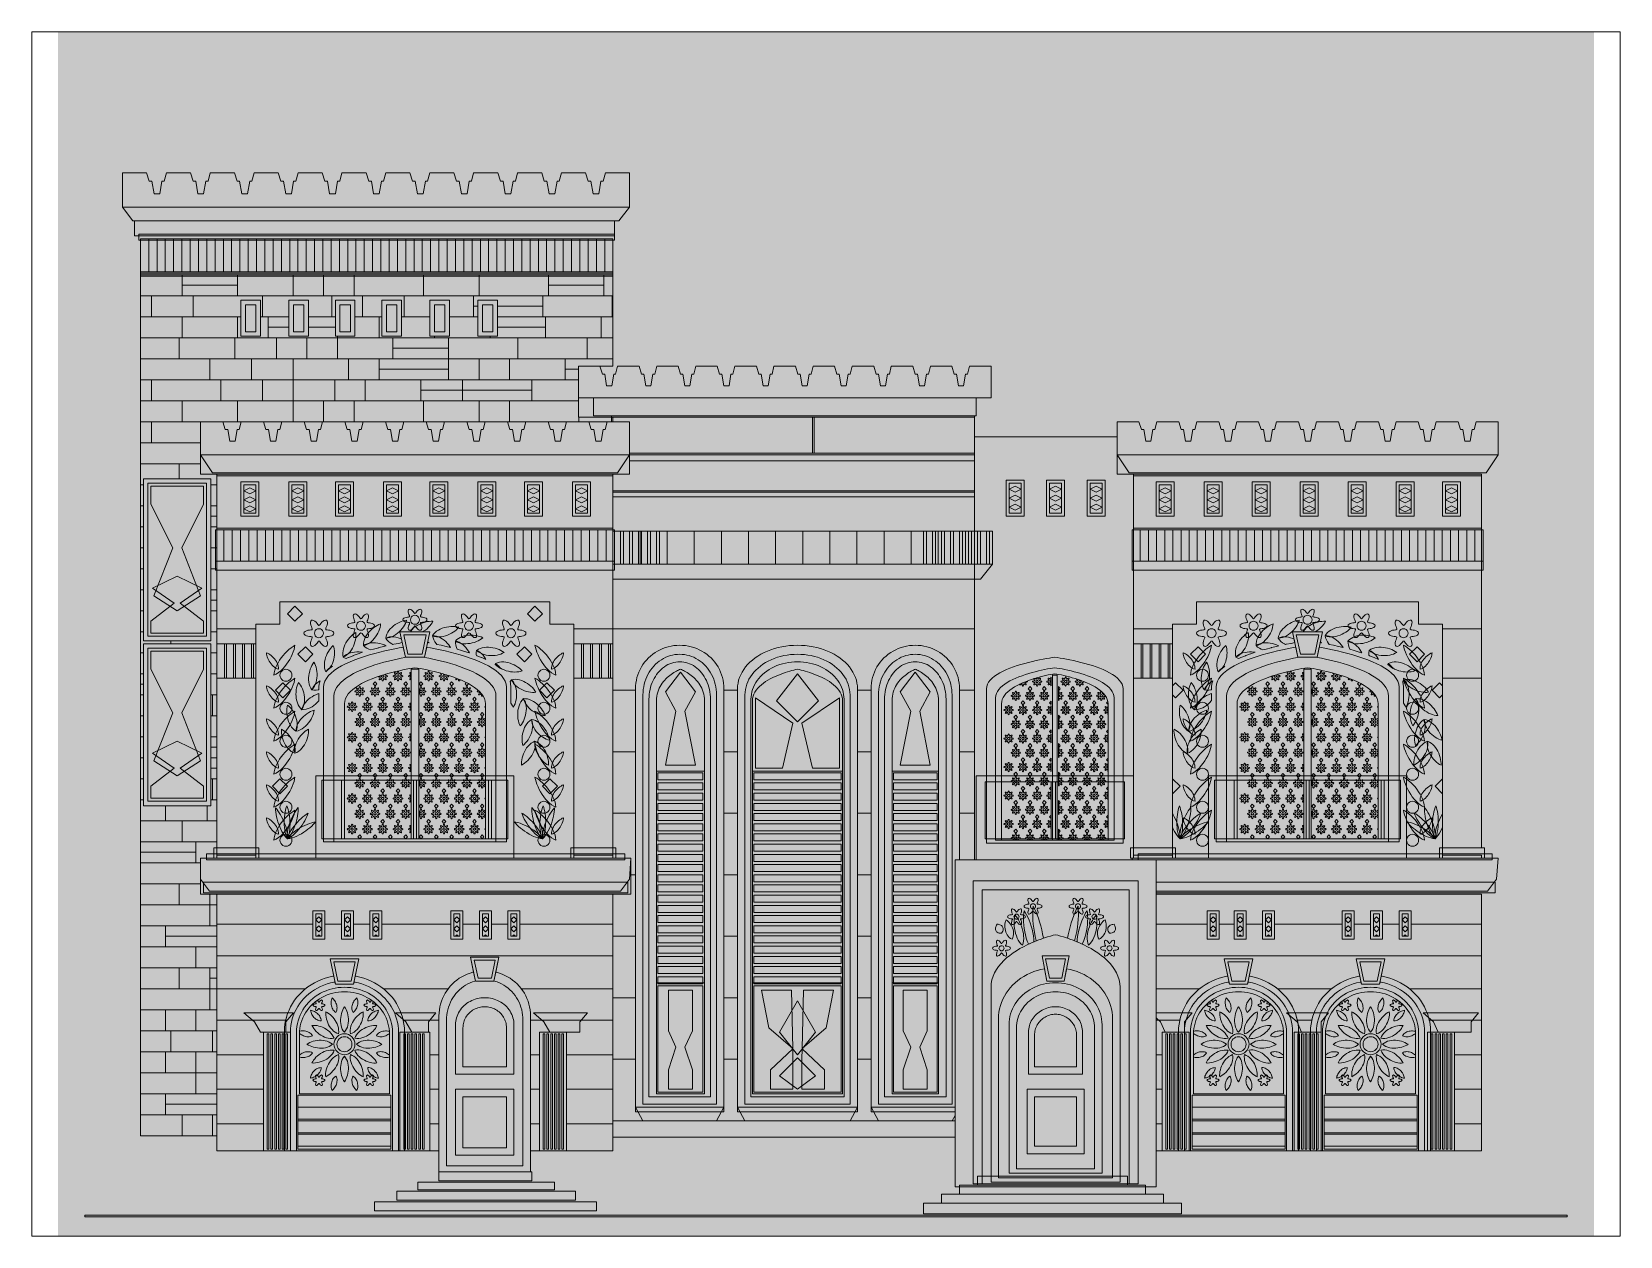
# Paper-space layout 'Layout1' of a CAD drawing. Extents: x 18 to 378, y 0 to 273.
# The model-space entities are those that its viewports show. They can reach past a viewport. Long polylines and large blocks are cut down to what shows.
import ezdxf

# ---------------------------------------------------------------- set-up
doc = ezdxf.new("R2010")
doc.units = 0
for name, color, linetype, lineweight, true_color in [('00_WHITE_BACKGROUND', 7, 'Continuous', 18, 0xffffff), ('01_STRUCTURE', 7, 'Continuous', 18, 0x000000), ('02_CORNICES', 7, 'Continuous', 18, 0x000000), ('03_FRAMES_DOORS', 7, 'Continuous', 18, 0x000000), ('04_GLAZING_SHUTTERS', 7, 'Continuous', 18, 0x000000), ('05_STONE_JOINTS', 7, 'Continuous', 18, 0x000000), ('06_ORNAMENT', 7, 'Continuous', 18, 0x000000), ('07_RAILINGS', 7, 'Continuous', 18, 0x000000), ('08_STEPS', 7, 'Continuous', 18, 0x000000)]:
    doc.layers.add(name, color=color, linetype=linetype, lineweight=lineweight, true_color=true_color)
doc.layers.add('09_VIEWPORTS_NOPLOT', color=7, linetype='Continuous', lineweight=18, true_color=0x000000, plot=False)

msp = doc.modelspace()

# ---------------------------------------------------------------- linework, layer by layer
at = {"layer": '00_WHITE_BACKGROUND', "color": 7, "lineweight": 18, "true_color": 0xffffff}
msp.add_solid([(-18, -14), (1006, -14), (-18, 799), (1006, 799)], dxfattribs=at)
at = {"layer": '01_STRUCTURE', "color": 7, "lineweight": 18, "true_color": 0x000000}
for points in [[(329, 537), (329, 571), (352, 571), (352, 633), (37, 633), (37, 58), (88, 58), (88, 219), (77, 219), (77, 243), (88, 243), (88, 499), (77, 499), (77, 534), (352, 534), (352, 537)], [(117, 591), (104, 591), (104, 615), (117, 615)], [(149, 615), (149, 591), (136, 591), (136, 615)], [(167, 615), (180, 615), (180, 591), (167, 591)], [(198, 591), (198, 615), (211, 615), (211, 591)], [(243, 591), (230, 591), (230, 615), (243, 615)], [(275, 615), (275, 591), (262, 591), (262, 615)], [(593, 537), (352, 537), (352, 534), (363, 534), (363, 499), (352, 499), (352, 461), (593, 461), (593, 524)], [(688, 499), (688, 524), (593, 524), (593, 242), (698, 242), (698, 243), (699, 243), (699, 499)], [(88, 363), (114, 363), (114, 399), (130, 399), (130, 414), (310, 414), (310, 399), (326, 399), (326, 363), (352, 363), (352, 499), (88, 499)], [(699, 363), (725, 363), (725, 399), (741, 399), (741, 414), (889, 414), (889, 399), (905, 399), (905, 363), (931, 363), (931, 499), (699, 499)], [(39, 496), (84, 496), (84, 388), (39, 388)], [(352, 243), (364, 243), (364, 219), (352, 219), (352, 57), (580, 57), (580, 74), (524, 74), (524, 356), (524.06316, 357.89669), (524.25238, 359.78526), (524.56683, 361.65762), (525.00519, 363.50575), (525.56556, 365.32174), (526.24555, 367.09782), (527.04225, 368.82637), (527.95225, 370.5), (528.97165, 372.11154), (530.09608, 373.65408), (531.32073, 375.12103), (532.64035, 376.5061), (534.0493, 377.80335), (535.54154, 379.00725), (537.11068, 380.11262), (538.75, 381.11474), (540.45248, 382.00931), (542.21084, 382.79251), (544.01754, 383.46097), (545.86484, 384.01185), (547.74484, 384.44277), (549.64948, 384.7519), (551.57061, 384.93791), (553.5, 385), (555.42939, 384.93791), (557.35052, 384.7519), (559.25516, 384.44277), (561.13516, 384.01185), (562.98246, 383.46097), (564.78916, 382.79251), (566.54752, 382.00931), (568.25, 381.11474), (569.88932, 380.11262), (571.45846, 379.00725), (572.9507, 377.80335), (574.35965, 376.5061), (575.67927, 375.12103), (576.90392, 373.65408), (578.02835, 372.11154), (579.04775, 370.5), (579.95775, 368.82637), (580.75445, 367.09782), (581.43444, 365.32174), (581.99481, 363.50575), (582.43317, 361.65762), (582.74762, 359.78526), (582.93684, 357.89669), (583, 356), (583, 242), (593, 242), (593, 429), (352, 429)], [(39, 278), (39, 386), (84, 386), (84, 278)], [(368.00519, 363.50575), (368.56556, 365.32174), (369.24555, 367.09782), (370.04225, 368.82637), (370.95225, 370.5), (371.97165, 372.11154), (373.09608, 373.65408), (374.32073, 375.12103), (375.64035, 376.5061), (377.0493, 377.80335), (378.54154, 379.00725), (380.11068, 380.11262), (381.75, 381.11474), (383.45248, 382.00931), (385.21084, 382.79251), (387.01754, 383.46097), (388.86484, 384.01185), (390.74484, 384.44277), (392.64948, 384.7519), (394.57061, 384.93791), (396.5, 385), (398.42939, 384.93791), (400.35052, 384.7519), (402.25516, 384.44277), (404.13516, 384.01185), (405.98246, 383.46097), (407.78916, 382.79251), (409.54752, 382.00931), (411.25, 381.11474), (412.88932, 380.11262), (414.45846, 379.00725), (415.9507, 377.80335), (417.35965, 376.5061), (418.67927, 375.12103), (419.90392, 373.65408), (421.02835, 372.11154), (422.04775, 370.5), (422.95775, 368.82637), (423.75445, 367.09782), (424.43444, 365.32174), (424.99481, 363.50575), (425.43317, 361.65762), (425.74762, 359.78526), (425.93684, 357.89669), (426, 356), (426, 74), (367, 74), (367, 356), (367.06316, 357.89669), (367.25238, 359.78526), (367.56683, 361.65762)], [(435.76859, 361.65762), (436.36297, 363.50575), (437.12279, 365.32174), (438.04482, 367.09782), (439.12509, 368.82637), (440.35898, 370.5), (441.74122, 372.11154), (443.26587, 373.65408), (444.92641, 375.12103), (446.71573, 376.5061), (448.62617, 377.80335), (450.64954, 379.00725), (452.77719, 380.11262), (455, 381.11474), (457.30845, 382.00931), (459.69266, 382.79251), (462.14242, 383.46097), (464.64724, 384.01185), (467.19639, 384.44277), (469.77895, 384.7519), (472.38387, 384.93791), (475, 385), (477.61613, 384.93791), (480.22105, 384.7519), (482.80361, 384.44277), (485.35276, 384.01185), (487.85758, 383.46097), (490.30734, 382.79251), (492.69155, 382.00931), (495, 381.11474), (497.22281, 380.11262), (499.35046, 379.00725), (501.37383, 377.80335), (503.28427, 376.5061), (505.07359, 375.12103), (506.73413, 373.65408), (508.25878, 372.11154), (509.64102, 370.5), (510.87491, 368.82637), (511.95518, 367.09782), (512.87721, 365.32174), (513.63703, 363.50575), (514.23141, 361.65762), (514.65779, 359.78526), (514.91436, 357.89669), (515, 356), (515, 74), (435, 74), (435, 356), (435.08564, 357.89669), (435.34221, 359.78526)], [(603.48565, 361.81389), (604.78838, 363.11697), (606.31781, 364.36063), (608.05105, 365.54522), (609.96519, 366.67111), (612.0373, 367.73867), (614.2445, 368.74826), (616.56387, 369.70025), (618.9725, 370.595), (621.44748, 371.43287), (623.96591, 372.21424), (626.50488, 372.93945), (629.04148, 373.60889), (631.5528, 374.22291), (634.01594, 374.78188), (636.40798, 375.28615), (638.70602, 375.73611), (640.88715, 376.13211), (642.92846, 376.47451), (644.80705, 376.76369), (646.5, 377), (648.19295, 376.76369), (650.07154, 376.47451), (652.11285, 376.13211), (654.29398, 375.73611), (656.59202, 375.28615), (658.98406, 374.78188), (661.4472, 374.22291), (663.95852, 373.60889), (666.49512, 372.93945), (669.03409, 372.21424), (671.55252, 371.43287), (674.0275, 370.595), (676.43613, 369.70025), (678.7555, 368.74826), (680.9627, 367.73867), (683.03481, 366.67111), (684.94895, 365.54522), (686.68219, 364.36063), (688.21162, 363.11697), (689.51435, 361.81389), (690.56746, 360.45102), (691.34804, 359.02799), (691.83319, 357.54444), (692, 356), (692, 253), (601, 253), (601, 356), (601.16681, 357.54444), (601.65196, 359.02799), (602.43254, 360.45102)], [(114, 363), (114, 250), (88, 250), (88, 363)], [(352, 363), (352, 250), (326, 250), (326, 363)], [(725, 363), (725, 250), (699, 250), (699, 363)], [(931, 363), (931, 250), (905, 250), (905, 363)], [(114, 245), (88, 245), (88, 243), (114, 243)], [(352, 245), (326, 245), (326, 243), (352, 243)], [(725, 245), (699, 245), (699, 243), (725, 243)], [(931, 245), (905, 245), (905, 243), (931, 243)], [(580, 242), (580, 24), (714, 24), (714, 242)], [(133.08564, 129.85916), (133.34221, 132.30778), (133.76859, 134.7354), (134.36297, 137.1316), (135.12279, 139.48612), (136.04482, 141.7889), (137.12509, 144.03005), (138.35898, 146.2), (139.74122, 148.28944), (141.26587, 150.28943), (142.92641, 152.1914), (144.71573, 153.98721), (146.62617, 155.66918), (148.64954, 157.23009), (150.77719, 158.66326), (153, 159.96256), (155.30845, 161.12242), (157.69266, 162.13787), (160.14242, 163.00457), (162.64724, 163.71881), (165.19639, 164.27753), (165.83825, 164.37714), (163.5, 176), (182.5, 176), (180.16175, 164.37714), (180.80361, 164.27753), (183.35276, 163.71881), (185.85758, 163.00457), (188.30734, 162.13787), (190.69155, 161.12242), (193, 159.96256), (195.22281, 158.66326), (197.35046, 157.23009), (199.37383, 155.66918), (201.28427, 153.98721), (203.07359, 152.1914), (204.73413, 150.28943), (206.25878, 148.28944), (207.64102, 146.2), (208.87491, 144.03005), (209.95518, 141.7889), (210.87721, 139.48612), (211.63703, 137.1316), (212.23141, 134.7354), (212.65779, 132.30778), (212.91436, 129.85916), (213, 127.4), (213, 127), (230, 127), (230, 48), (236, 48), (236, 138), (236.0653, 139.96209), (236.26093, 141.91579), (236.58605, 143.85271), (237.03926, 145.76457), (237.61863, 147.64318), (238.32167, 149.4805), (239.14538, 151.26866), (240.08623, 153), (241.14018, 154.66711), (242.30272, 156.26284), (243.56889, 157.78037), (244.93324, 159.2132), (246.38995, 160.55519), (247.93278, 161.8006), (249.55511, 162.94409), (251.25, 163.98076), (253.01019, 164.90618), (254.82816, 165.71639), (256.6961, 166.4079), (258.60602, 166.97777), (259.11719, 167.09501), (257, 177), (276, 177), (273.88281, 167.09501), (274.39398, 166.97777), (276.3039, 166.4079), (278.17184, 165.71639), (279.98981, 164.90618), (281.75, 163.98076), (283.44489, 162.94409), (285.06722, 161.8006), (286.61005, 160.55519), (288.06676, 159.2132), (289.43111, 157.78037), (290.69728, 156.26284), (291.85982, 154.66711), (292.91377, 153), (293.85462, 151.26866), (294.67833, 149.4805), (295.38137, 147.64318), (295.96074, 145.76457), (296.41395, 143.85271), (296.73907, 141.91579), (296.9347, 139.96209), (297, 138), (297, 48), (303, 48), (303, 127), (321, 127), (321, 48), (352, 48), (352, 219), (88, 219), (88, 48), (119, 48), (119, 127), (133, 127), (133, 127.4)], [(730.36297, 137.1316), (731.12279, 139.48612), (732.04482, 141.7889), (733.12509, 144.03005), (734.35898, 146.2), (735.74122, 148.28944), (737.26587, 150.28943), (738.92641, 152.1914), (740.71573, 153.98721), (742.62617, 155.66918), (744.64954, 157.23009), (746.77719, 158.66326), (749, 159.96256), (751.30845, 161.12242), (753.69266, 162.13787), (756.14242, 163.00457), (758.64724, 163.71881), (761.19639, 164.27753), (761.83825, 164.37714), (759.5, 176), (778.5, 176), (776.16175, 164.37714), (776.80361, 164.27753), (779.35276, 163.71881), (781.85758, 163.00457), (784.30734, 162.13787), (786.69155, 161.12242), (789, 159.96256), (791.22281, 158.66326), (793.35046, 157.23009), (795.37383, 155.66918), (797.28427, 153.98721), (799.07359, 152.1914), (800.73413, 150.28943), (802.25878, 148.28944), (803.64102, 146.2), (804.87491, 144.03005), (805.95518, 141.7889), (806.87721, 139.48612), (807.63703, 137.1316), (808.23141, 134.7354), (808.65779, 132.30778), (808.91436, 129.85916), (809, 127.4), (809, 127), (817, 127), (817, 127.4), (817.08564, 129.85916), (817.34221, 132.30778), (817.76859, 134.7354), (818.36297, 137.1316), (819.12279, 139.48612), (820.04482, 141.7889), (821.12509, 144.03005), (822.35898, 146.2), (823.74122, 148.28944), (825.26587, 150.28943), (826.92641, 152.1914), (828.71573, 153.98721), (830.62617, 155.66918), (832.64954, 157.23009), (834.77719, 158.66326), (837, 159.96256), (839.30845, 161.12242), (841.69266, 162.13787), (844.14242, 163.00457), (846.64724, 163.71881), (849.19639, 164.27753), (849.83825, 164.37714), (847.5, 176), (866.5, 176), (864.16175, 164.37714), (864.80361, 164.27753), (867.35276, 163.71881), (869.85758, 163.00457), (872.30734, 162.13787), (874.69155, 161.12242), (877, 159.96256), (879.22281, 158.66326), (881.35046, 157.23009), (883.37383, 155.66918), (885.28427, 153.98721), (887.07359, 152.1914), (888.73413, 150.28943), (890.25878, 148.28944), (891.64102, 146.2), (892.87491, 144.03005), (893.95518, 141.7889), (894.87721, 139.48612), (895.63703, 137.1316), (896.23141, 134.7354), (896.65779, 132.30778), (896.91436, 129.85916), (897, 127.4), (897, 127), (913, 127), (913, 48), (931, 48), (931, 219), (714, 219), (714, 48), (718, 48), (718, 127), (729, 127), (729, 127.4), (729.08564, 129.85916), (729.34221, 132.30778), (729.76859, 134.7354)], [(160, 189), (152, 189), (152, 208), (160, 208)], [(179, 208), (179, 189), (171, 189), (171, 208)], [(190, 208), (198, 208), (198, 189), (190, 189)], [(244, 189), (244, 208), (252, 208), (252, 189)], [(271, 189), (263, 189), (263, 208), (271, 208)], [(290, 208), (290, 189), (282, 189), (282, 208)], [(748, 189), (748, 208), (756, 208), (756, 189)], [(774, 189), (766, 189), (766, 208), (774, 208)], [(793, 208), (793, 189), (785, 189), (785, 208)], [(838, 208), (846, 208), (846, 189), (838, 189)], [(857, 189), (857, 208), (865, 208), (865, 189)], [(884, 189), (876, 189), (876, 208), (884, 208)], [(656, 178), (652.76, 161), (641.24, 161), (638, 178)]]:
    msp.add_lwpolyline(points, close=True, dxfattribs=at)
at = {"layer": '02_CORNICES', "color": 7, "lineweight": 18, "true_color": 0x000000}
for points in [[(25, 700), (41.09524, 700), (42.85108, 694.4), (44.60693, 694.4), (46.07013, 686), (49.87446, 686), (51.33766, 694.4), (52.80087, 694.4), (54.26407, 700), (70.35931, 700), (72.11515, 694.4), (73.871, 694.4), (75.3342, 686), (79.13853, 686), (80.60173, 694.4), (82.06494, 694.4), (83.52814, 700), (99.62338, 700), (101.37922, 694.4), (103.13506, 694.4), (104.59827, 686), (108.4026, 686), (109.8658, 694.4), (111.329, 694.4), (112.79221, 700), (128.88745, 700), (130.64329, 694.4), (132.39913, 694.4), (133.86234, 686), (137.66667, 686), (139.12987, 694.4), (140.59307, 694.4), (142.05628, 700), (158.15152, 700), (159.90736, 694.4), (161.6632, 694.4), (163.12641, 686), (166.93074, 686), (168.39394, 694.4), (169.85714, 694.4), (171.32035, 700), (187.41558, 700), (189.17143, 694.4), (190.92727, 694.4), (192.39048, 686), (196.19481, 686), (197.65801, 694.4), (199.12121, 694.4), (200.58442, 700), (216.67965, 700), (218.4355, 694.4), (220.19134, 694.4), (221.65455, 686), (225.45887, 686), (226.92208, 694.4), (228.38528, 694.4), (229.84848, 700), (245.94372, 700), (247.69957, 694.4), (249.45541, 694.4), (250.91861, 686), (254.72294, 686), (256.18615, 694.4), (257.64935, 694.4), (259.11255, 700), (275.20779, 700), (276.96364, 694.4), (278.71948, 694.4), (280.18268, 686), (283.98701, 686), (285.45022, 694.4), (286.91342, 694.4), (288.37662, 700), (304.47186, 700), (306.22771, 694.4), (307.98355, 694.4), (309.44675, 686), (313.25108, 686), (314.71429, 694.4), (316.17749, 694.4), (317.64069, 700), (333.73593, 700), (335.49177, 694.4), (337.24762, 694.4), (338.71082, 686), (342.51515, 686), (343.97835, 694.4), (345.44156, 694.4), (346.90476, 700), (363, 700), (363, 677), (25, 677)], [(25, 677), (363, 677), (356, 668), (32, 668)], [(353, 668), (353, 658), (33, 658), (33, 668)], [(353, 659), (353, 655), (36, 655), (36, 659)], [(352, 656), (352, 634), (37, 634), (37, 656)], [(42.52632, 656), (42.52632, 634), (37, 634), (37, 656)], [(48.05263, 656), (48.05263, 634), (42.52632, 634), (42.52632, 656)], [(53.57895, 656), (53.57895, 634), (48.05263, 634), (48.05263, 656)], [(59.10526, 656), (59.10526, 634), (53.57895, 634), (53.57895, 656)], [(64.63158, 656), (64.63158, 634), (59.10526, 634), (59.10526, 656)], [(70.15789, 656), (70.15789, 634), (64.63158, 634), (64.63158, 656)], [(75.68421, 656), (75.68421, 634), (70.15789, 634), (70.15789, 656)], [(81.21053, 656), (81.21053, 634), (75.68421, 634), (75.68421, 656)], [(86.73684, 656), (86.73684, 634), (81.21053, 634), (81.21053, 656)], [(92.26316, 656), (92.26316, 634), (86.73684, 634), (86.73684, 656)], [(97.78947, 656), (97.78947, 634), (92.26316, 634), (92.26316, 656)], [(103.31579, 656), (103.31579, 634), (97.78947, 634), (97.78947, 656)], [(108.84211, 656), (108.84211, 634), (103.31579, 634), (103.31579, 656)], [(114.36842, 656), (114.36842, 634), (108.84211, 634), (108.84211, 656)], [(119.89474, 656), (119.89474, 634), (114.36842, 634), (114.36842, 656)], [(125.42105, 656), (125.42105, 634), (119.89474, 634), (119.89474, 656)], [(130.94737, 656), (130.94737, 634), (125.42105, 634), (125.42105, 656)], [(136.47368, 656), (136.47368, 634), (130.94737, 634), (130.94737, 656)], [(142, 656), (142, 634), (136.47368, 634), (136.47368, 656)], [(147.52632, 656), (147.52632, 634), (142, 634), (142, 656)], [(153.05263, 656), (153.05263, 634), (147.52632, 634), (147.52632, 656)], [(158.57895, 656), (158.57895, 634), (153.05263, 634), (153.05263, 656)], [(164.10526, 656), (164.10526, 634), (158.57895, 634), (158.57895, 656)], [(169.63158, 656), (169.63158, 634), (164.10526, 634), (164.10526, 656)], [(175.15789, 656), (175.15789, 634), (169.63158, 634), (169.63158, 656)], [(180.68421, 656), (180.68421, 634), (175.15789, 634), (175.15789, 656)], [(186.21053, 656), (186.21053, 634), (180.68421, 634), (180.68421, 656)], [(191.73684, 656), (191.73684, 634), (186.21053, 634), (186.21053, 656)], [(197.26316, 656), (197.26316, 634), (191.73684, 634), (191.73684, 656)], [(202.78947, 656), (202.78947, 634), (197.26316, 634), (197.26316, 656)], [(208.31579, 656), (208.31579, 634), (202.78947, 634), (202.78947, 656)], [(213.84211, 656), (213.84211, 634), (208.31579, 634), (208.31579, 656)], [(219.36842, 656), (219.36842, 634), (213.84211, 634), (213.84211, 656)], [(224.89474, 656), (224.89474, 634), (219.36842, 634), (219.36842, 656)], [(230.42105, 656), (230.42105, 634), (224.89474, 634), (224.89474, 656)], [(235.94737, 656), (235.94737, 634), (230.42105, 634), (230.42105, 656)], [(241.47368, 656), (241.47368, 634), (235.94737, 634), (235.94737, 656)], [(247, 656), (247, 634), (241.47368, 634), (241.47368, 656)], [(252.52632, 656), (252.52632, 634), (247, 634), (247, 656)], [(258.05263, 656), (258.05263, 634), (252.52632, 634), (252.52632, 656)], [(263.57895, 656), (263.57895, 634), (258.05263, 634), (258.05263, 656)], [(269.10526, 656), (269.10526, 634), (263.57895, 634), (263.57895, 656)], [(274.63158, 656), (274.63158, 634), (269.10526, 634), (269.10526, 656)], [(280.15789, 656), (280.15789, 634), (274.63158, 634), (274.63158, 656)], [(285.68421, 656), (285.68421, 634), (280.15789, 634), (280.15789, 656)], [(291.21053, 656), (291.21053, 634), (285.68421, 634), (285.68421, 656)], [(296.73684, 656), (296.73684, 634), (291.21053, 634), (291.21053, 656)], [(302.26316, 656), (302.26316, 634), (296.73684, 634), (296.73684, 656)], [(307.78947, 656), (307.78947, 634), (302.26316, 634), (302.26316, 656)], [(313.31579, 656), (313.31579, 634), (307.78947, 634), (307.78947, 656)], [(318.84211, 656), (318.84211, 634), (313.31579, 634), (313.31579, 656)], [(324.36842, 656), (324.36842, 634), (318.84211, 634), (318.84211, 656)], [(329.89474, 656), (329.89474, 634), (324.36842, 634), (324.36842, 656)], [(335.42105, 656), (335.42105, 634), (329.89474, 634), (329.89474, 656)], [(340.94737, 656), (340.94737, 634), (335.42105, 634), (335.42105, 656)], [(346.47368, 656), (346.47368, 634), (340.94737, 634), (340.94737, 656)], [(352, 656), (352, 634), (346.47368, 634), (346.47368, 656)], [(352, 634), (352, 631), (37, 631), (37, 634)], [(329, 571), (343.33649, 571), (344.90047, 565.8), (346.46445, 565.8), (347.76777, 558), (351.1564, 558), (352.45972, 565.8), (353.76303, 565.8), (355.06635, 571), (369.40284, 571), (370.96682, 565.8), (372.53081, 565.8), (373.83412, 558), (377.22275, 558), (378.52607, 565.8), (379.82938, 565.8), (381.1327, 571), (395.46919, 571), (397.03318, 565.8), (398.59716, 565.8), (399.90047, 558), (403.2891, 558), (404.59242, 565.8), (405.89573, 565.8), (407.19905, 571), (421.53555, 571), (423.09953, 565.8), (424.66351, 565.8), (425.96682, 558), (429.35545, 558), (430.65877, 565.8), (431.96209, 565.8), (433.2654, 571), (447.6019, 571), (449.16588, 565.8), (450.72986, 565.8), (452.03318, 558), (455.4218, 558), (456.72512, 565.8), (458.02844, 565.8), (459.33175, 571), (473.66825, 571), (475.23223, 565.8), (476.79621, 565.8), (478.09953, 558), (481.48815, 558), (482.79147, 565.8), (484.09479, 565.8), (485.3981, 571), (499.7346, 571), (501.29858, 565.8), (502.86256, 565.8), (504.16588, 558), (507.5545, 558), (508.85782, 565.8), (510.16114, 565.8), (511.46445, 571), (525.80095, 571), (527.36493, 565.8), (528.92891, 565.8), (530.23223, 558), (533.62085, 558), (534.92417, 565.8), (536.22749, 565.8), (537.53081, 571), (551.8673, 571), (553.43128, 565.8), (554.99526, 565.8), (556.29858, 558), (559.6872, 558), (560.99052, 565.8), (562.29384, 565.8), (563.59716, 571), (577.93365, 571), (579.49763, 565.8), (581.06161, 565.8), (582.36493, 558), (585.75355, 558), (587.05687, 565.8), (588.36019, 565.8), (589.66351, 571), (604, 571), (604, 550), (329, 550)], [(594, 550), (594, 538), (339, 538), (339, 550)], [(77, 534), (91.90995, 534), (93.53649, 528.8), (95.16303, 528.8), (96.51848, 521), (100.04265, 521), (101.3981, 528.8), (102.75355, 528.8), (104.109, 534), (119.01896, 534), (120.6455, 528.8), (122.27204, 528.8), (123.62749, 521), (127.15166, 521), (128.50711, 528.8), (129.86256, 528.8), (131.21801, 534), (146.12796, 534), (147.7545, 528.8), (149.38104, 528.8), (150.73649, 521), (154.26066, 521), (155.61611, 528.8), (156.97156, 528.8), (158.32701, 534), (173.23697, 534), (174.86351, 528.8), (176.49005, 528.8), (177.8455, 521), (181.36967, 521), (182.72512, 528.8), (184.08057, 528.8), (185.43602, 534), (200.34597, 534), (201.97251, 528.8), (203.59905, 528.8), (204.9545, 521), (208.47867, 521), (209.83412, 528.8), (211.18957, 528.8), (212.54502, 534), (227.45498, 534), (229.08152, 528.8), (230.70806, 528.8), (232.06351, 521), (235.58768, 521), (236.94313, 528.8), (238.29858, 528.8), (239.65403, 534), (254.56398, 534), (256.19052, 528.8), (257.81706, 528.8), (259.17251, 521), (262.69668, 521), (264.05213, 528.8), (265.40758, 528.8), (266.76303, 534), (281.67299, 534), (283.29953, 528.8), (284.92607, 528.8), (286.28152, 521), (289.80569, 521), (291.16114, 528.8), (292.51659, 528.8), (293.87204, 534), (308.78199, 534), (310.40853, 528.8), (312.03507, 528.8), (313.39052, 521), (316.91469, 521), (318.27014, 528.8), (319.62559, 528.8), (320.98104, 534), (335.891, 534), (337.51754, 528.8), (339.14408, 528.8), (340.49953, 521), (344.0237, 521), (345.37915, 528.8), (346.7346, 528.8), (348.09005, 534), (363, 534), (363, 512), (77, 512)], [(351, 538), (351, 534), (363, 534), (363, 513), (593, 513), (593, 524), (593, 538)], [(486.1, 537), (486.1, 513), (485, 513), (485, 537)], [(688, 534), (702.62827, 534), (704.22408, 528.8), (705.8199, 528.8), (707.14974, 521), (710.60733, 521), (711.93717, 528.8), (713.26702, 528.8), (714.59686, 534), (729.22513, 534), (730.82094, 528.8), (732.41675, 528.8), (733.7466, 521), (737.20419, 521), (738.53403, 528.8), (739.86387, 528.8), (741.19372, 534), (755.82199, 534), (757.4178, 528.8), (759.01361, 528.8), (760.34346, 521), (763.80105, 521), (765.13089, 528.8), (766.46073, 528.8), (767.79058, 534), (782.41885, 534), (784.01466, 528.8), (785.61047, 528.8), (786.94031, 521), (790.39791, 521), (791.72775, 528.8), (793.05759, 528.8), (794.38743, 534), (809.01571, 534), (810.61152, 528.8), (812.20733, 528.8), (813.53717, 521), (816.99476, 521), (818.32461, 528.8), (819.65445, 528.8), (820.98429, 534), (835.61257, 534), (837.20838, 528.8), (838.80419, 528.8), (840.13403, 521), (843.59162, 521), (844.92147, 528.8), (846.25131, 528.8), (847.58115, 534), (862.20942, 534), (863.80524, 528.8), (865.40105, 528.8), (866.73089, 521), (870.18848, 521), (871.51832, 528.8), (872.84817, 528.8), (874.17801, 534), (888.80628, 534), (890.40209, 528.8), (891.99791, 528.8), (893.32775, 521), (896.78534, 521), (898.11518, 528.8), (899.44503, 528.8), (900.77487, 534), (915.40314, 534), (916.99895, 528.8), (918.59476, 528.8), (919.92461, 521), (923.3822, 521), (924.71204, 528.8), (926.04188, 528.8), (927.37173, 534), (942, 534), (942, 512), (688, 512)], [(77, 512), (363, 512), (355, 500), (85, 500)], [(593, 508), (593, 513), (363, 513), (363, 508)], [(688, 512), (942, 512), (934, 500), (696, 500)], [(352, 488), (593, 488), (593, 508), (363, 508), (363, 499), (352, 499)], [(352, 488), (352, 484), (593, 484), (593, 488)], [(353, 462), (353, 441), (87, 441), (87, 462)], [(92.54167, 462), (92.54167, 441), (87, 441), (87, 462)], [(98.08333, 462), (98.08333, 441), (92.54167, 441), (92.54167, 462)], [(103.625, 462), (103.625, 441), (98.08333, 441), (98.08333, 462)], [(109.16667, 462), (109.16667, 441), (103.625, 441), (103.625, 462)], [(114.70833, 462), (114.70833, 441), (109.16667, 441), (109.16667, 462)], [(120.25, 462), (120.25, 441), (114.70833, 441), (114.70833, 462)], [(125.79167, 462), (125.79167, 441), (120.25, 441), (120.25, 462)], [(131.33333, 462), (131.33333, 441), (125.79167, 441), (125.79167, 462)], [(136.875, 462), (136.875, 441), (131.33333, 441), (131.33333, 462)], [(142.41667, 462), (142.41667, 441), (136.875, 441), (136.875, 462)], [(147.95833, 462), (147.95833, 441), (142.41667, 441), (142.41667, 462)], [(153.5, 462), (153.5, 441), (147.95833, 441), (147.95833, 462)], [(159.04167, 462), (159.04167, 441), (153.5, 441), (153.5, 462)], [(164.58333, 462), (164.58333, 441), (159.04167, 441), (159.04167, 462)], [(170.125, 462), (170.125, 441), (164.58333, 441), (164.58333, 462)], [(175.66667, 462), (175.66667, 441), (170.125, 441), (170.125, 462)], [(181.20833, 462), (181.20833, 441), (175.66667, 441), (175.66667, 462)], [(186.75, 462), (186.75, 441), (181.20833, 441), (181.20833, 462)], [(192.29167, 462), (192.29167, 441), (186.75, 441), (186.75, 462)], [(197.83333, 462), (197.83333, 441), (192.29167, 441), (192.29167, 462)], [(203.375, 462), (203.375, 441), (197.83333, 441), (197.83333, 462)], [(208.91667, 462), (208.91667, 441), (203.375, 441), (203.375, 462)], [(214.45833, 462), (214.45833, 441), (208.91667, 441), (208.91667, 462)], [(220, 462), (220, 441), (214.45833, 441), (214.45833, 462)], [(225.54167, 462), (225.54167, 441), (220, 441), (220, 462)], [(231.08333, 462), (231.08333, 441), (225.54167, 441), (225.54167, 462)], [(236.625, 462), (236.625, 441), (231.08333, 441), (231.08333, 462)], [(242.16667, 462), (242.16667, 441), (236.625, 441), (236.625, 462)], [(247.70833, 462), (247.70833, 441), (242.16667, 441), (242.16667, 462)], [(253.25, 462), (253.25, 441), (247.70833, 441), (247.70833, 462)], [(258.79167, 462), (258.79167, 441), (253.25, 441), (253.25, 462)], [(264.33333, 462), (264.33333, 441), (258.79167, 441), (258.79167, 462)], [(269.875, 462), (269.875, 441), (264.33333, 441), (264.33333, 462)], [(275.41667, 462), (275.41667, 441), (269.875, 441), (269.875, 462)], [(280.95833, 462), (280.95833, 441), (275.41667, 441), (275.41667, 462)], [(286.5, 462), (286.5, 441), (280.95833, 441), (280.95833, 462)], [(292.04167, 462), (292.04167, 441), (286.5, 441), (286.5, 462)], [(297.58333, 462), (297.58333, 441), (292.04167, 441), (292.04167, 462)], [(303.125, 462), (303.125, 441), (297.58333, 441), (297.58333, 462)], [(308.66667, 462), (308.66667, 441), (303.125, 441), (303.125, 462)], [(314.20833, 462), (314.20833, 441), (308.66667, 441), (308.66667, 462)], [(319.75, 462), (319.75, 441), (314.20833, 441), (314.20833, 462)], [(325.29167, 462), (325.29167, 441), (319.75, 441), (319.75, 462)], [(330.83333, 462), (330.83333, 441), (325.29167, 441), (325.29167, 462)], [(336.375, 462), (336.375, 441), (330.83333, 441), (330.83333, 462)], [(341.91667, 462), (341.91667, 441), (336.375, 441), (336.375, 462)], [(347.45833, 462), (347.45833, 441), (341.91667, 441), (341.91667, 462)], [(353, 462), (353, 441), (347.45833, 441), (347.45833, 462)], [(605, 461), (605, 439), (352, 439), (352, 461)], [(370.07143, 461), (370.07143, 439), (352, 439), (352, 461)], [(359, 461), (359, 439), (357, 439), (357, 461)], [(365, 461), (365, 439), (363, 439), (363, 461)], [(371, 461), (371, 439), (369, 439), (369, 461)], [(388.14286, 461), (388.14286, 439), (370.07143, 439), (370.07143, 461)], [(377, 461), (377, 439), (375, 439), (375, 461)], [(383, 461), (383, 439), (381, 439), (381, 461)], [(406.21429, 461), (406.21429, 439), (388.14286, 439), (388.14286, 461)], [(424.28571, 461), (424.28571, 439), (406.21429, 439), (406.21429, 461)], [(442.35714, 461), (442.35714, 439), (424.28571, 439), (424.28571, 461)], [(460.42857, 461), (460.42857, 439), (442.35714, 439), (442.35714, 461)], [(478.5, 461), (478.5, 439), (460.42857, 439), (460.42857, 461)], [(496.57143, 461), (496.57143, 439), (478.5, 439), (478.5, 461)], [(514.64286, 461), (514.64286, 439), (496.57143, 439), (496.57143, 461)], [(532.71429, 461), (532.71429, 439), (514.64286, 439), (514.64286, 461)], [(550.78571, 461), (550.78571, 439), (532.71429, 439), (532.71429, 461)], [(568.85714, 461), (568.85714, 439), (550.78571, 439), (550.78571, 461)], [(561, 461), (561, 439), (559, 439), (559, 461)], [(567, 461), (567, 439), (565, 439), (565, 461)], [(586.92857, 461), (586.92857, 439), (568.85714, 439), (568.85714, 461)], [(573, 461), (573, 439), (571, 439), (571, 461)], [(579, 461), (579, 439), (577, 439), (577, 461)], [(585, 461), (585, 439), (583, 439), (583, 461)], [(605, 461), (605, 439), (586.92857, 439), (586.92857, 461)], [(591, 461), (591, 439), (589, 439), (589, 461)], [(597, 461), (597, 439), (595, 439), (595, 461)], [(603, 461), (603, 439), (601, 439), (601, 461)], [(932, 462), (932, 441), (698, 441), (698, 462)], [(703.44186, 462), (703.44186, 441), (698, 441), (698, 462)], [(708.88372, 462), (708.88372, 441), (703.44186, 441), (703.44186, 462)], [(714.32558, 462), (714.32558, 441), (708.88372, 441), (708.88372, 462)], [(719.76744, 462), (719.76744, 441), (714.32558, 441), (714.32558, 462)], [(725.2093, 462), (725.2093, 441), (719.76744, 441), (719.76744, 462)], [(730.65116, 462), (730.65116, 441), (725.2093, 441), (725.2093, 462)], [(736.09302, 462), (736.09302, 441), (730.65116, 441), (730.65116, 462)], [(741.53488, 462), (741.53488, 441), (736.09302, 441), (736.09302, 462)], [(746.97674, 462), (746.97674, 441), (741.53488, 441), (741.53488, 462)], [(752.4186, 462), (752.4186, 441), (746.97674, 441), (746.97674, 462)], [(757.86047, 462), (757.86047, 441), (752.4186, 441), (752.4186, 462)], [(763.30233, 462), (763.30233, 441), (757.86047, 441), (757.86047, 462)], [(768.74419, 462), (768.74419, 441), (763.30233, 441), (763.30233, 462)], [(774.18605, 462), (774.18605, 441), (768.74419, 441), (768.74419, 462)], [(779.62791, 462), (779.62791, 441), (774.18605, 441), (774.18605, 462)], [(785.06977, 462), (785.06977, 441), (779.62791, 441), (779.62791, 462)], [(790.51163, 462), (790.51163, 441), (785.06977, 441), (785.06977, 462)], [(795.95349, 462), (795.95349, 441), (790.51163, 441), (790.51163, 462)], [(801.39535, 462), (801.39535, 441), (795.95349, 441), (795.95349, 462)], [(806.83721, 462), (806.83721, 441), (801.39535, 441), (801.39535, 462)], [(812.27907, 462), (812.27907, 441), (806.83721, 441), (806.83721, 462)], [(817.72093, 462), (817.72093, 441), (812.27907, 441), (812.27907, 462)], [(823.16279, 462), (823.16279, 441), (817.72093, 441), (817.72093, 462)], [(828.60465, 462), (828.60465, 441), (823.16279, 441), (823.16279, 462)], [(834.04651, 462), (834.04651, 441), (828.60465, 441), (828.60465, 462)], [(839.48837, 462), (839.48837, 441), (834.04651, 441), (834.04651, 462)], [(844.93023, 462), (844.93023, 441), (839.48837, 441), (839.48837, 462)], [(850.37209, 462), (850.37209, 441), (844.93023, 441), (844.93023, 462)], [(855.81395, 462), (855.81395, 441), (850.37209, 441), (850.37209, 462)], [(861.25581, 462), (861.25581, 441), (855.81395, 441), (855.81395, 462)], [(866.69767, 462), (866.69767, 441), (861.25581, 441), (861.25581, 462)], [(872.13953, 462), (872.13953, 441), (866.69767, 441), (866.69767, 462)], [(877.5814, 462), (877.5814, 441), (872.13953, 441), (872.13953, 462)], [(883.02326, 462), (883.02326, 441), (877.5814, 441), (877.5814, 462)], [(888.46512, 462), (888.46512, 441), (883.02326, 441), (883.02326, 462)], [(893.90698, 462), (893.90698, 441), (888.46512, 441), (888.46512, 462)], [(899.34884, 462), (899.34884, 441), (893.90698, 441), (893.90698, 462)], [(904.7907, 462), (904.7907, 441), (899.34884, 441), (899.34884, 462)], [(910.23256, 462), (910.23256, 441), (904.7907, 441), (904.7907, 462)], [(915.67442, 462), (915.67442, 441), (910.23256, 441), (910.23256, 462)], [(921.11628, 462), (921.11628, 441), (915.67442, 441), (915.67442, 462)], [(926.55814, 462), (926.55814, 441), (921.11628, 441), (921.11628, 462)], [(932, 462), (932, 441), (926.55814, 441), (926.55814, 462)], [(353, 441), (353, 435), (87, 435), (87, 441)], [(352, 439), (605, 439), (597, 429), (352, 429)], [(932, 441), (932, 435), (698, 435), (698, 441)], [(212.46788, 392), (215.22082, 379), (224.77918, 379), (227.53212, 392)], [(807.46788, 392), (810.22082, 379), (819.77918, 379), (822.53212, 392)], [(360, 246), (360, 242), (81, 242), (81, 246)], [(116, 250), (86, 250), (86, 243), (116, 243)], [(354, 250), (324, 250), (324, 243), (354, 243)], [(727, 250), (697, 250), (697, 243), (698, 243), (727, 243)], [(938, 242), (938, 246), (702, 246), (702, 242), (714, 242)], [(933, 250), (903, 250), (903, 243), (933, 243)], [(77, 243), (364, 243), (363, 229), (357, 221), (83, 221), (77, 229)], [(935, 221), (941, 229), (942, 243), (698, 243), (698, 242), (714, 242), (714, 221)], [(362, 227), (362, 220), (79, 220), (79, 227)], [(940, 220), (940, 227), (714, 227), (714, 220)], [(163.5, 176), (182.5, 176), (179.08, 159), (166.92, 159)], [(165.94242, 174), (168.55772, 161), (177.44228, 161), (180.05758, 174)], [(257, 177), (276, 177), (272.58, 161), (260.42, 161)], [(259.47268, 175), (262.03768, 163), (270.96232, 163), (273.52732, 175)], [(640.41718, 176), (642.89482, 163), (651.10518, 163), (653.58282, 176)], [(759.5, 176), (778.5, 176), (775.08, 159), (762.92, 159)], [(761.94242, 174), (764.55772, 161), (773.44228, 161), (776.05758, 174)], [(847.5, 176), (866.5, 176), (863.08, 159), (850.92, 159)], [(849.94242, 174), (852.55772, 161), (861.44228, 161), (864.05758, 174)], [(106, 140), (139, 140), (134, 134), (134, 127), (117, 127), (113, 134)], [(207, 140), (234, 140), (229, 134), (229, 127), (218, 127), (214, 134)], [(299, 140), (335, 140), (330, 134), (330, 127), (310, 127), (306, 134)], [(717, 134), (720, 127), (733, 127), (733, 134), (738, 140), (714, 140), (714, 136.57143)], [(801, 140), (829, 140), (824, 134), (824, 127), (811, 127), (808, 134)], [(892, 140), (929, 140), (924, 134), (924, 127), (902, 127), (899, 134)]]:
    msp.add_lwpolyline(points, close=True, dxfattribs=at)
at = {"layer": '03_FRAMES_DOORS', "color": 7, "lineweight": 18, "true_color": 0x000000}
for points in [[(114, 612), (114, 594), (107, 594), (107, 612)], [(146, 612), (146, 594), (139, 594), (139, 612)], [(177, 612), (177, 594), (170, 594), (170, 612)], [(208, 612), (208, 594), (201, 594), (201, 612)], [(240, 612), (240, 594), (233, 594), (233, 612)], [(272, 612), (272, 594), (265, 594), (265, 612)], [(116, 494), (116, 471), (104, 471), (104, 494)], [(148, 494), (148, 471), (136, 471), (136, 494)], [(179, 494), (179, 471), (167, 471), (167, 494)], [(211, 494), (211, 471), (199, 471), (199, 494)], [(242, 494), (242, 471), (230, 471), (230, 494)], [(274, 494), (274, 471), (262, 471), (262, 494)], [(305, 494), (305, 471), (293, 471), (293, 494)], [(337, 494), (337, 471), (325, 471), (325, 494)], [(626, 495), (626, 471), (614, 471), (614, 495)], [(653, 495), (653, 471), (641, 471), (641, 495)], [(680, 495), (680, 471), (668, 471), (668, 495)], [(726, 494), (726, 471), (714, 471), (714, 494)], [(758, 494), (758, 471), (746, 471), (746, 494)], [(790, 494), (790, 471), (778, 471), (778, 494)], [(822, 494), (822, 471), (810, 471), (810, 494)], [(854, 494), (854, 471), (842, 471), (842, 494)], [(886, 494), (886, 471), (874, 471), (874, 494)], [(917, 494), (917, 471), (905, 471), (905, 494)], [(209.55093, 383.31481), (206.47004, 382.71487), (203.26313, 382.0425), (199.9609, 381.29721), (196.59407, 380.47852), (193.19336, 379.58594), (189.78947, 378.61898), (186.41311, 377.57716), (183.095, 376.46), (179.86585, 375.267), (176.75637, 373.99769), (173.79727, 372.65156), (171.01926, 371.22815), (168.45306, 369.72696), (166.12938, 368.1475), (164.07892, 366.48929), (162.33241, 364.75185), (160.92055, 362.93469), (159.87405, 361.03731), (159.22363, 359.05925), (159, 357), (159, 254), (281, 254), (281, 357), (280.77637, 359.05925), (280.12595, 361.03731), (279.07945, 362.93469), (277.66759, 364.75185), (275.92108, 366.48929), (273.87063, 368.1475), (271.54694, 369.72696), (268.98074, 371.22815), (266.20273, 372.65156), (263.24363, 373.99769), (260.13415, 375.267), (256.905, 376.46), (253.58689, 377.57716), (250.21053, 378.61898), (246.80664, 379.58594), (243.40593, 380.47852), (240.0391, 381.29721), (236.73687, 382.0425), (233.52996, 382.71487), (230.44907, 383.31481), (227.83713, 383.78644), (226.4, 377), (213.6, 377), (212.16287, 383.78644)], [(583, 356), (582.93684, 357.89669), (582.74762, 359.78526), (582.43317, 361.65762), (581.99481, 363.50575), (581.43444, 365.32174), (580.75445, 367.09782), (579.95775, 368.82637), (579.04775, 370.5), (578.02835, 372.11154), (576.90392, 373.65408), (575.67927, 375.12103), (574.35965, 376.5061), (572.9507, 377.80335), (571.45846, 379.00725), (569.88932, 380.11262), (568.25, 381.11474), (566.54752, 382.00931), (564.78916, 382.79251), (562.98246, 383.46097), (561.13516, 384.01185), (559.25516, 384.44277), (557.35052, 384.7519), (555.42939, 384.93791), (553.5, 385), (551.57061, 384.93791), (549.64948, 384.7519), (547.74484, 384.44277), (545.86484, 384.01185), (544.01754, 383.46097), (542.21084, 382.79251), (540.45248, 382.00931), (538.75, 381.11474), (537.11068, 380.11262), (535.54154, 379.00725), (534.0493, 377.80335), (532.64035, 376.5061), (531.32073, 375.12103), (530.09608, 373.65408), (528.97165, 372.11154), (527.95225, 370.5), (527.04225, 368.82637), (526.24555, 367.09782), (525.56556, 365.32174), (525.00519, 363.50575), (524.56683, 361.65762), (524.25238, 359.78526), (524.06316, 357.89669), (524, 356), (524, 74), (580, 74), (580, 242), (583, 242)], [(804.55093, 383.31481), (801.47004, 382.71487), (798.26312, 382.0425), (794.9609, 381.29721), (791.59407, 380.47852), (788.19336, 379.58594), (784.78947, 378.61898), (781.41311, 377.57716), (778.095, 376.46), (774.86585, 375.267), (771.75637, 373.99769), (768.79727, 372.65156), (766.01926, 371.22815), (763.45306, 369.72696), (761.12937, 368.1475), (759.07892, 366.48929), (757.33241, 364.75185), (755.92055, 362.93469), (754.87405, 361.03731), (754.22363, 359.05925), (754, 357), (754, 254), (876, 254), (876, 357), (875.77637, 359.05925), (875.12595, 361.03731), (874.07945, 362.93469), (872.66759, 364.75185), (870.92108, 366.48929), (868.87063, 368.1475), (866.54694, 369.72696), (863.98074, 371.22815), (861.20273, 372.65156), (858.24363, 373.99769), (855.13415, 375.267), (851.905, 376.46), (848.58689, 377.57716), (845.21053, 378.61898), (841.80664, 379.58594), (838.40593, 380.47852), (835.0391, 381.29721), (831.73688, 382.0425), (828.52996, 382.71487), (825.44907, 383.31481), (822.83713, 383.78644), (821.4, 377), (808.6, 377), (807.16287, 383.78644)], [(213.33859, 376.88414), (210.75, 376.375), (208.02266, 375.79648), (205.18375, 375.14812), (202.26047, 374.42945), (199.28, 373.64), (196.26953, 372.7793), (193.25625, 371.84687), (190.26734, 370.84227), (187.33, 369.765), (184.47141, 368.61461), (181.71875, 367.39063), (179.09922, 366.09258), (176.64, 364.72), (174.36828, 363.27242), (172.31125, 361.74938), (170.49609, 360.15039), (168.95, 358.475), (167.70016, 356.72273), (166.77375, 354.89313), (166.19797, 352.9857), (166, 351), (166, 254), (274, 254), (274, 351), (273.80203, 352.9857), (273.22625, 354.89312), (272.29984, 356.72273), (271.05, 358.475), (269.50391, 360.15039), (267.68875, 361.74937), (265.63172, 363.27242), (263.36, 364.72), (260.90078, 366.09258), (258.28125, 367.39062), (255.52859, 368.61461), (252.67, 369.765), (249.73266, 370.84227), (246.74375, 371.84688), (243.73047, 372.7793), (240.72, 373.64), (237.73953, 374.42945), (234.81625, 375.14812), (231.97734, 375.79648), (229.25, 376.375), (226.66141, 376.88414), (226.02382, 377), (213.97618, 377)], [(372, 79), (372, 352), (372.05246, 353.76588), (372.2096, 355.52421), (372.47076, 357.26744), (372.83482, 358.98811), (373.30021, 360.67887), (373.86495, 362.33245), (374.52662, 363.94179), (375.28238, 365.5), (376.12899, 367.0004), (377.06284, 368.43656), (378.07992, 369.80234), (379.17588, 371.09188), (380.34603, 372.29967), (381.58534, 373.42054), (382.88853, 374.44968), (384.25, 375.38269), (385.66393, 376.21556), (387.12426, 376.94475), (388.62473, 377.56711), (390.15893, 378.08), (391.72029, 378.4812), (393.30211, 378.76901), (394.89762, 378.94219), (396.5, 379), (398.10238, 378.94219), (399.69789, 378.76901), (401.27971, 378.4812), (402.84107, 378.08), (404.37527, 377.56711), (405.87574, 376.94475), (407.33607, 376.21556), (408.75, 375.38269), (410.11147, 374.44968), (411.41466, 373.42054), (412.65397, 372.29967), (413.82412, 371.09188), (414.92008, 369.80234), (415.93716, 368.43656), (416.87101, 367.0004), (417.71762, 365.5), (418.47338, 363.94179), (419.13505, 362.33245), (419.69979, 360.67887), (420.16518, 358.98811), (420.52924, 357.26744), (420.7904, 355.52421), (420.94754, 353.76588), (421, 352), (421, 79)], [(376, 84), (376, 349), (376.04389, 350.63508), (376.17538, 352.26315), (376.3939, 353.87726), (376.69852, 355.47048), (377.08793, 357.03599), (377.56047, 358.56709), (378.11411, 360.05722), (378.74648, 361.5), (379.45487, 362.88926), (380.23626, 364.21904), (381.08728, 365.48365), (382.00431, 366.67767), (382.98341, 367.796), (384.02039, 368.83383), (385.11081, 369.78674), (386.25, 370.65064), (387.43308, 371.42182), (388.65499, 372.09699), (389.91049, 372.67325), (391.19421, 373.14815), (392.50065, 373.51963), (393.82421, 373.78612), (395.15924, 373.94647), (396.5, 374), (397.84076, 373.94647), (399.17579, 373.78612), (400.49935, 373.51963), (401.80579, 373.14815), (403.08951, 372.67325), (404.34501, 372.09699), (405.56692, 371.42182), (406.75, 370.65064), (407.88919, 369.78674), (408.97961, 368.83383), (410.01659, 367.796), (410.99569, 366.67767), (411.91272, 365.48365), (412.76374, 364.21904), (413.54513, 362.88926), (414.25352, 361.5), (414.88589, 360.05722), (415.43953, 358.56709), (415.91207, 357.03599), (416.30148, 355.47048), (416.6061, 353.87726), (416.82462, 352.26315), (416.95611, 350.63508), (417, 349), (417, 84)], [(440, 79), (440, 352), (440.07494, 353.76588), (440.29943, 355.52421), (440.67252, 357.26744), (441.1926, 358.98811), (441.85745, 360.67887), (442.66422, 362.33245), (443.60945, 363.94179), (444.68911, 365.5), (445.89856, 367.0004), (447.23263, 368.43656), (448.68561, 369.80234), (450.25126, 371.09188), (451.9229, 372.29967), (453.69335, 373.42054), (455.55504, 374.44968), (457.5, 375.38269), (459.5199, 376.21556), (461.60608, 376.94475), (463.74962, 377.56711), (465.94133, 378.08), (468.17184, 378.4812), (470.43158, 378.76901), (472.71089, 378.94219), (475, 379), (477.28911, 378.94219), (479.56842, 378.76901), (481.82816, 378.4812), (484.05867, 378.08), (486.25038, 377.56711), (488.39392, 376.94475), (490.4801, 376.21556), (492.5, 375.38269), (494.44496, 374.44968), (496.30665, 373.42054), (498.0771, 372.29967), (499.74874, 371.09188), (501.31439, 369.80234), (502.76737, 368.43656), (504.10144, 367.0004), (505.31089, 365.5), (506.39055, 363.94179), (507.33578, 362.33245), (508.14255, 360.67887), (508.8074, 358.98811), (509.32748, 357.26744), (509.70057, 355.52421), (509.92506, 353.76588), (510, 352), (510, 79)], [(444, 84), (444, 349), (444.06637, 350.63508), (444.26521, 352.26315), (444.59566, 353.87726), (445.0563, 355.47048), (445.64517, 357.03599), (446.35973, 358.56709), (447.19695, 360.05722), (448.15321, 361.5), (449.22444, 362.88926), (450.40605, 364.21904), (451.69297, 365.48365), (453.07969, 366.67767), (454.56028, 367.796), (456.1284, 368.83383), (457.77732, 369.78674), (459.5, 370.65064), (461.28905, 371.42182), (463.13681, 372.09699), (465.03538, 372.67325), (466.97661, 373.14815), (468.9522, 373.51963), (470.95369, 373.78612), (472.9725, 373.94647), (475, 374), (477.0275, 373.94647), (479.04631, 373.78612), (481.0478, 373.51963), (483.02339, 373.14815), (484.96462, 372.67325), (486.86319, 372.09699), (488.71095, 371.42182), (490.5, 370.65064), (492.22268, 369.78674), (493.8716, 368.83383), (495.43972, 367.796), (496.92031, 366.67767), (498.30703, 365.48365), (499.59395, 364.21904), (500.77556, 362.88926), (501.84679, 361.5), (502.80305, 360.05722), (503.64027, 358.56709), (504.35483, 357.03599), (504.9437, 355.47048), (505.40434, 353.87726), (505.73479, 352.26315), (505.93363, 350.63508), (506, 349), (506, 84)], [(529, 79), (529, 352), (529.05246, 353.76588), (529.2096, 355.52421), (529.47076, 357.26744), (529.83482, 358.98811), (530.30021, 360.67887), (530.86495, 362.33245), (531.52662, 363.94179), (532.28238, 365.5), (533.12899, 367.0004), (534.06284, 368.43656), (535.07992, 369.80234), (536.17588, 371.09188), (537.34603, 372.29967), (538.58534, 373.42054), (539.88853, 374.44968), (541.25, 375.38269), (542.66393, 376.21556), (544.12426, 376.94475), (545.62473, 377.56711), (547.15893, 378.08), (548.72029, 378.4812), (550.30211, 378.76901), (551.89762, 378.94219), (553.5, 379), (555.10238, 378.94219), (556.69789, 378.76901), (558.27971, 378.4812), (559.84107, 378.08), (561.37527, 377.56711), (562.87574, 376.94475), (564.33607, 376.21556), (565.75, 375.38269), (567.11147, 374.44968), (568.41466, 373.42054), (569.65397, 372.29967), (570.82412, 371.09188), (571.92008, 369.80234), (572.93716, 368.43656), (573.87101, 367.0004), (574.71762, 365.5), (575.47338, 363.94179), (576.13505, 362.33245), (576.69979, 360.67887), (577.16518, 358.98811), (577.52924, 357.26744), (577.7904, 355.52421), (577.94754, 353.76588), (578, 352), (578, 79)], [(533, 84), (533, 349), (533.04389, 350.63508), (533.17538, 352.26315), (533.3939, 353.87726), (533.69852, 355.47048), (534.08793, 357.03599), (534.56047, 358.56709), (535.11411, 360.05722), (535.74648, 361.5), (536.45487, 362.88926), (537.23626, 364.21904), (538.08728, 365.48365), (539.00431, 366.67767), (539.98341, 367.796), (541.02039, 368.83383), (542.11081, 369.78674), (543.25, 370.65064), (544.43308, 371.42182), (545.65499, 372.09699), (546.91049, 372.67325), (548.19421, 373.14815), (549.50065, 373.51963), (550.82421, 373.78612), (552.15924, 373.94647), (553.5, 374), (554.84076, 373.94647), (556.17579, 373.78612), (557.49935, 373.51963), (558.80579, 373.14815), (560.08951, 372.67325), (561.34501, 372.09699), (562.56692, 371.42182), (563.75, 370.65064), (564.88919, 369.78674), (565.97961, 368.83383), (567.01659, 367.796), (567.99569, 366.67767), (568.91272, 365.48365), (569.76374, 364.21904), (570.54513, 362.88926), (571.25352, 361.5), (571.88589, 360.05722), (572.43953, 358.56709), (572.91207, 357.03599), (573.30148, 355.47048), (573.6061, 353.87726), (573.82462, 352.26315), (573.95611, 350.63508), (574, 349), (574, 84)], [(808.33859, 376.88414), (805.75, 376.375), (803.02266, 375.79648), (800.18375, 375.14812), (797.26047, 374.42945), (794.28, 373.64), (791.26953, 372.7793), (788.25625, 371.84687), (785.26734, 370.84227), (782.33, 369.765), (779.47141, 368.61461), (776.71875, 367.39063), (774.09922, 366.09258), (771.64, 364.72), (769.36828, 363.27242), (767.31125, 361.74938), (765.49609, 360.15039), (763.95, 358.475), (762.70016, 356.72273), (761.77375, 354.89313), (761.19797, 352.9857), (761, 351), (761, 254), (869, 254), (869, 351), (868.80203, 352.9857), (868.22625, 354.89312), (867.29984, 356.72273), (866.05, 358.475), (864.50391, 360.15039), (862.68875, 361.74937), (860.63172, 363.27242), (858.36, 364.72), (855.90078, 366.09258), (853.28125, 367.39062), (850.52859, 368.61461), (847.67, 369.765), (844.73266, 370.84227), (841.74375, 371.84688), (838.73047, 372.7793), (835.72, 373.64), (832.73953, 374.42945), (829.81625, 375.14812), (826.97734, 375.79648), (824.25, 376.375), (821.66141, 376.88414), (821.02382, 377), (808.97618, 377)], [(173, 256), (173, 346), (173.17231, 347.76507), (173.67345, 349.46056), (174.47977, 351.08687), (175.56759, 352.64444), (176.91327, 354.13368), (178.49312, 355.555), (180.2835, 356.90882), (182.26074, 358.19556), (184.40117, 359.41562), (186.68113, 360.56944), (189.07696, 361.65743), (191.565, 362.68), (194.12158, 363.63757), (196.72303, 364.53056), (199.3457, 365.35938), (201.96593, 366.12444), (204.56004, 366.82618), (207.10438, 367.465), (209.57527, 368.04132), (211.94907, 368.55556), (214.20211, 369.00812), (216.31072, 369.39944), (218.25124, 369.72993), (220, 370), (221.74876, 369.72993), (223.68928, 369.39944), (225.79789, 369.00813), (228.05093, 368.55556), (230.42473, 368.04132), (232.89562, 367.465), (235.43996, 366.82618), (238.03407, 366.12444), (240.6543, 365.35938), (243.27697, 364.53056), (245.87842, 363.63757), (248.435, 362.68), (250.92304, 361.65743), (253.31887, 360.56944), (255.59883, 359.41562), (257.73926, 358.19556), (259.7165, 356.90882), (261.50688, 355.555), (263.08673, 354.13368), (264.43241, 352.64444), (265.52023, 351.08687), (266.32655, 349.46056), (266.82769, 347.76507), (267, 346), (267, 256)], [(222.5, 369), (217.5, 369), (217.5, 256), (222.5, 256)], [(607, 255), (607, 350), (607.14481, 351.47089), (607.56598, 352.8838), (608.24363, 354.23906), (609.15787, 355.53704), (610.28881, 356.77807), (611.61656, 357.9625), (613.12124, 359.09068), (614.78296, 360.16296), (616.58184, 361.17969), (618.49797, 362.1412), (620.51149, 363.04786), (622.6025, 363.9), (624.75111, 364.69797), (626.93744, 365.44213), (629.1416, 366.13281), (631.3437, 366.77037), (633.52386, 367.35515), (635.66219, 367.8875), (637.73879, 368.36777), (639.7338, 368.7963), (641.6273, 369.17344), (643.39943, 369.49954), (645.03029, 369.77494), (646.5, 370), (647.96971, 369.77494), (649.60057, 369.49954), (651.3727, 369.17344), (653.2662, 368.7963), (655.26121, 368.36777), (657.33781, 367.8875), (659.47614, 367.35515), (661.6563, 366.77037), (663.8584, 366.13281), (666.06256, 365.44213), (668.24889, 364.69797), (670.3975, 363.9), (672.48851, 363.04786), (674.50203, 362.1412), (676.41816, 361.17969), (678.21704, 360.16296), (679.87876, 359.09068), (681.38344, 357.9625), (682.71119, 356.77807), (683.84213, 355.53704), (684.75637, 354.23906), (685.43402, 352.8838), (685.85519, 351.47089), (686, 350), (686, 255)], [(611, 255), (611, 346), (611.13015, 347.47089), (611.50867, 348.8838), (612.1177, 350.23906), (612.93935, 351.53704), (613.95577, 352.77807), (615.14906, 353.9625), (616.50137, 355.09068), (617.99481, 356.16296), (619.61152, 357.17969), (621.33362, 358.1412), (623.14324, 359.04786), (625.0225, 359.9), (626.95353, 360.69797), (628.91846, 361.44213), (630.89941, 362.13281), (632.87852, 362.77037), (634.8379, 363.35515), (636.75969, 363.8875), (638.62601, 364.36777), (640.41898, 364.7963), (642.12074, 365.17344), (643.71341, 365.49954), (645.17912, 365.77494), (646.5, 366), (647.82088, 365.77494), (649.28659, 365.49954), (650.87926, 365.17344), (652.58102, 364.7963), (654.37399, 364.36777), (656.24031, 363.8875), (658.1621, 363.35515), (660.12148, 362.77037), (662.10059, 362.13281), (664.08154, 361.44213), (666.04647, 360.69797), (667.9775, 359.9), (669.85676, 359.04786), (671.66638, 358.1412), (673.38848, 357.17969), (675.00519, 356.16296), (676.49863, 355.09068), (677.85094, 353.9625), (679.04423, 352.77807), (680.06065, 351.53704), (680.8823, 350.23906), (681.49133, 348.8838), (681.86985, 347.47089), (682, 346), (682, 255)], [(648, 365), (645, 365), (645, 255), (648, 255)], [(768, 256), (768, 346), (768.17231, 347.76507), (768.67345, 349.46056), (769.47977, 351.08687), (770.56759, 352.64444), (771.91327, 354.13368), (773.49312, 355.555), (775.2835, 356.90882), (777.26074, 358.19556), (779.40117, 359.41562), (781.68113, 360.56944), (784.07696, 361.65743), (786.565, 362.68), (789.12158, 363.63757), (791.72303, 364.53056), (794.3457, 365.35938), (796.96593, 366.12444), (799.56004, 366.82618), (802.10438, 367.465), (804.57527, 368.04132), (806.94907, 368.55556), (809.20211, 369.00812), (811.31072, 369.39944), (813.25124, 369.72993), (815, 370), (816.74876, 369.72993), (818.68928, 369.39944), (820.79789, 369.00813), (823.05093, 368.55556), (825.42473, 368.04132), (827.89562, 367.465), (830.43996, 366.82618), (833.03407, 366.12444), (835.6543, 365.35938), (838.27697, 364.53056), (840.87842, 363.63757), (843.435, 362.68), (845.92304, 361.65743), (848.31887, 360.56944), (850.59883, 359.41562), (852.73926, 358.19556), (854.7165, 356.90882), (856.50688, 355.555), (858.08673, 354.13368), (859.43241, 352.64444), (860.52023, 351.08687), (861.32655, 349.46056), (861.82769, 347.76507), (862, 346), (862, 256)], [(817.5, 369), (812.5, 369), (812.5, 256), (817.5, 256)], [(592, 228), (592, 26), (702, 26), (702, 228)], [(598, 222), (598, 26), (696, 26), (696, 222)], [(690, 27), (690, 157), (689.84236, 159.57406), (689.38387, 162.04664), (688.64617, 164.41836), (687.65093, 166.68981), (686.41978, 168.86162), (684.97438, 170.93438), (683.33637, 172.9087), (681.52741, 174.78519), (679.56914, 176.56445), (677.48322, 178.24711), (675.29129, 179.83375), (673.015, 181.325), (670.676, 182.72146), (668.29595, 184.02373), (665.89648, 185.23242), (663.49926, 186.34815), (661.12592, 187.37151), (658.79813, 188.30313), (656.53751, 189.14359), (654.36574, 189.89352), (652.30445, 190.55352), (650.3753, 191.12419), (648.59993, 191.60615), (647, 192), (645.40007, 191.60615), (643.6247, 191.12419), (641.69555, 190.55352), (639.63426, 189.89352), (637.46249, 189.14359), (635.20187, 188.30313), (632.87408, 187.37151), (630.50074, 186.34815), (628.10352, 185.23242), (625.70405, 184.02373), (623.324, 182.72146), (620.985, 181.325), (618.70871, 179.83375), (616.51678, 178.24711), (614.43086, 176.56445), (612.47259, 174.78519), (610.66363, 172.9087), (609.02562, 170.93438), (607.58022, 168.86162), (606.34907, 166.68981), (605.35383, 164.41836), (604.61613, 162.04664), (604.15764, 159.57406), (604, 157), (604, 27)], [(165.19639, 164.27753), (162.64724, 163.71881), (160.14242, 163.00457), (157.69266, 162.13787), (155.30845, 161.12242), (153, 159.96256), (150.77719, 158.66326), (148.64954, 157.23009), (146.62617, 155.66918), (144.71573, 153.98721), (142.92641, 152.1914), (141.26587, 150.28943), (139.74122, 148.28944), (138.35898, 146.2), (137.12509, 144.03005), (136.04482, 141.7889), (135.12279, 139.48612), (134.36297, 137.1316), (133.76859, 134.7354), (133.34221, 132.30778), (133.08564, 129.85916), (133, 127.4), (133, 48), (213, 48), (213, 127.4), (212.91436, 129.85916), (212.65779, 132.30778), (212.23141, 134.7354), (211.63703, 137.1316), (210.87721, 139.48612), (209.95518, 141.7889), (208.87491, 144.03005), (207.64102, 146.2), (206.25878, 148.28944), (204.73413, 150.28943), (203.07359, 152.1914), (201.28427, 153.98721), (199.37383, 155.66918), (197.35046, 157.23009), (195.22281, 158.66326), (193, 159.96256), (190.69155, 161.12242), (188.30734, 162.13787), (185.85758, 163.00457), (183.35276, 163.71881), (180.80361, 164.27753), (180.16175, 164.37714), (179.08, 159), (166.92, 159), (165.83825, 164.37714)], [(165.97675, 160.34977), (163.68251, 159.84693), (161.42818, 159.20412), (159.2234, 158.42408), (157.07761, 157.51017), (155, 156.4663), (152.99947, 155.29693), (151.08459, 154.00708), (149.26355, 152.60226), (147.54416, 151.08849), (145.93377, 149.47226), (144.43928, 147.76049), (143.06709, 145.9605), (141.82309, 144.08), (140.71258, 142.12705), (139.74034, 140.11001), (138.91052, 138.03751), (138.22667, 135.91844), (137.69173, 133.76186), (137.30798, 131.57701), (137.07708, 129.37324), (137, 127.16), (137, 48), (209, 48), (209, 127.16), (208.92292, 129.37324), (208.69202, 131.57701), (208.30827, 133.76186), (207.77333, 135.91844), (207.08948, 138.03751), (206.25966, 140.11001), (205.28742, 142.12705), (204.17691, 144.08), (202.93291, 145.9605), (201.56072, 147.76049), (200.06623, 149.47226), (198.45584, 151.08849), (196.73645, 152.60226), (194.91541, 154.00708), (193.00053, 155.29693), (191, 156.4663), (188.92239, 157.51017), (186.7766, 158.42408), (184.57182, 159.20412), (182.31749, 159.84693), (180.02325, 160.34977), (179.37188, 160.45086), (179.08, 159), (166.92, 159), (166.62812, 160.45086)], [(258.60602, 166.97777), (256.6961, 166.4079), (254.82816, 165.71639), (253.01019, 164.90618), (251.25, 163.98076), (249.55511, 162.94409), (247.93278, 161.8006), (246.38995, 160.55519), (244.93324, 159.2132), (243.56889, 157.78037), (242.30272, 156.26284), (241.14018, 154.66711), (240.08623, 153), (239.14538, 151.26866), (238.32167, 149.4805), (237.61863, 147.64318), (237.03926, 145.76457), (236.58605, 143.85271), (236.26093, 141.91579), (236.0653, 139.96209), (236, 138), (236, 34), (297, 34), (297, 138), (296.9347, 139.96209), (296.73907, 141.91579), (296.41395, 143.85271), (295.96074, 145.76457), (295.38137, 147.64318), (294.67833, 149.4805), (293.85462, 151.26866), (292.91377, 153), (291.85982, 154.66711), (290.69728, 156.26284), (289.43111, 157.78037), (288.06676, 159.2132), (286.61005, 160.55519), (285.06722, 161.8006), (283.44489, 162.94409), (281.75, 163.98076), (279.98981, 164.90618), (278.17184, 165.71639), (276.3039, 166.4079), (274.39398, 166.97777), (273.88281, 167.09501), (272.58, 161), (260.42, 161), (259.11719, 167.09501)], [(259.90011, 161.08), (258.30329, 160.56711), (256.74157, 159.94475), (255.22164, 159.21556), (253.75, 158.38269), (252.33296, 157.44968), (250.97658, 156.42054), (249.68668, 155.29967), (248.46878, 154.09188), (247.32808, 152.80234), (246.26949, 151.43656), (245.29752, 150.0004), (244.41635, 148.5), (243.62975, 146.94179), (242.94107, 145.33245), (242.35328, 143.67887), (241.86889, 141.98811), (241.48998, 140.26744), (241.21816, 138.52421), (241.0546, 136.76588), (241, 135), (241, 38), (292, 38), (292, 135), (291.9454, 136.76588), (291.78184, 138.52421), (291.51002, 140.26744), (291.13111, 141.98811), (290.64672, 143.67887), (290.05893, 145.33245), (289.37025, 146.94179), (288.58365, 148.5), (287.70248, 150.0004), (286.73051, 151.43656), (285.67192, 152.80234), (284.53122, 154.09188), (283.31332, 155.29967), (282.02342, 156.42054), (280.66704, 157.44968), (279.25, 158.38269), (277.77836, 159.21556), (276.25843, 159.94475), (274.69671, 160.56711), (273.09989, 161.08), (272.6223, 161.1979), (272.58, 161), (260.42, 161), (260.3777, 161.1979)], [(639.58657, 169.3467), (637.16488, 168.84148), (634.7853, 168.19562), (632.45803, 167.4119), (630.19303, 166.49367), (628, 165.44486), (625.88833, 164.26997), (623.86707, 162.97401), (621.94486, 161.56255), (620.12994, 160.04163), (618.43009, 158.41776), (616.85257, 156.69789), (615.40415, 154.88939), (614.09103, 153), (612.91884, 151.03782), (611.89258, 149.01124), (611.01666, 146.92894), (610.29482, 144.79985), (609.73016, 142.63307), (609.3251, 140.43789), (609.08136, 138.22371), (609, 136), (609, 30), (685, 30), (685, 136), (684.91864, 138.22371), (684.6749, 140.43789), (684.26984, 142.63307), (683.70518, 144.79985), (682.98334, 146.92894), (682.10742, 149.01124), (681.08116, 151.03782), (679.90897, 153), (678.59585, 154.88939), (677.14743, 156.69789), (675.56991, 158.41776), (673.87006, 160.04163), (672.05514, 161.56255), (670.13293, 162.97401), (668.11167, 164.26997), (666, 165.44486), (663.80697, 166.49367), (661.54197, 167.4119), (659.2147, 168.19562), (656.83512, 168.84148), (654.41343, 169.3467), (654.3525, 169.3557), (652.76, 161), (641.24, 161), (639.6475, 169.3557)], [(616, 33), (616, 132), (616.06637, 133.83129), (616.26521, 135.65473), (616.59566, 137.46253), (617.0563, 139.24693), (617.64517, 141.00031), (618.35973, 142.71514), (619.19695, 144.38408), (620.15321, 146), (621.22444, 147.55597), (622.40605, 149.04532), (623.69297, 150.46168), (625.07969, 151.79899), (626.56028, 153.05151), (628.1284, 154.21389), (629.77732, 155.28115), (631.5, 156.24871), (633.28905, 157.11244), (635.13681, 157.86863), (637.03538, 158.51404), (638.97661, 159.04592), (640.9522, 159.46199), (642.95369, 159.76046), (644.9725, 159.94005), (647, 160), (649.0275, 159.94005), (651.04631, 159.76046), (653.0478, 159.46199), (655.02339, 159.04592), (656.96462, 158.51404), (658.86319, 157.86863), (660.71095, 157.11244), (662.5, 156.24871), (664.22268, 155.28115), (665.8716, 154.21389), (667.43972, 153.05151), (668.92031, 151.79899), (670.30703, 150.46168), (671.59395, 149.04532), (672.77556, 147.55597), (673.84679, 146), (674.80305, 144.38408), (675.64027, 142.71514), (676.35483, 141.00031), (676.9437, 139.24693), (677.40434, 137.46253), (677.73479, 135.65473), (677.93363, 133.83129), (678, 132), (678, 33)], [(761.19639, 164.27753), (758.64724, 163.71881), (756.14242, 163.00457), (753.69266, 162.13787), (751.30845, 161.12242), (749, 159.96256), (746.77719, 158.66326), (744.64954, 157.23009), (742.62617, 155.66918), (740.71573, 153.98721), (738.92641, 152.1914), (737.26587, 150.28943), (735.74122, 148.28944), (734.35898, 146.2), (733.12509, 144.03005), (732.04482, 141.7889), (731.12279, 139.48612), (730.36297, 137.1316), (729.76859, 134.7354), (729.34221, 132.30778), (729.08564, 129.85916), (729, 127.4), (729, 48), (809, 48), (809, 127.4), (808.91436, 129.85916), (808.65779, 132.30778), (808.23141, 134.7354), (807.63703, 137.1316), (806.87721, 139.48612), (805.95518, 141.7889), (804.87491, 144.03005), (803.64102, 146.2), (802.25878, 148.28944), (800.73413, 150.28943), (799.07359, 152.1914), (797.28427, 153.98721), (795.37383, 155.66918), (793.35046, 157.23009), (791.22281, 158.66326), (789, 159.96256), (786.69155, 161.12242), (784.30734, 162.13787), (781.85758, 163.00457), (779.35276, 163.71881), (776.80361, 164.27753), (776.16175, 164.37714), (775.08, 159), (762.92, 159), (761.83825, 164.37714)], [(761.97675, 160.34977), (759.68251, 159.84693), (757.42818, 159.20412), (755.2234, 158.42408), (753.07761, 157.51017), (751, 156.4663), (748.99947, 155.29693), (747.08459, 154.00708), (745.26355, 152.60226), (743.54416, 151.08849), (741.93377, 149.47226), (740.43928, 147.76049), (739.06709, 145.9605), (737.82309, 144.08), (736.71258, 142.12705), (735.74034, 140.11001), (734.91052, 138.03751), (734.22667, 135.91844), (733.69173, 133.76186), (733.30798, 131.57701), (733.07708, 129.37324), (733, 127.16), (733, 48), (805, 48), (805, 127.16), (804.92292, 129.37324), (804.69202, 131.57701), (804.30827, 133.76186), (803.77333, 135.91844), (803.08948, 138.03751), (802.25966, 140.11001), (801.28742, 142.12705), (800.17691, 144.08), (798.93291, 145.9605), (797.56072, 147.76049), (796.06623, 149.47226), (794.45584, 151.08849), (792.73645, 152.60226), (790.91541, 154.00708), (789.00053, 155.29693), (787, 156.4663), (784.92239, 157.51017), (782.7766, 158.42408), (780.57182, 159.20412), (778.31749, 159.84693), (776.02325, 160.34977), (775.37188, 160.45086), (775.08, 159), (762.92, 159), (762.62812, 160.45086)], [(849.19639, 164.27753), (846.64724, 163.71881), (844.14242, 163.00457), (841.69266, 162.13787), (839.30845, 161.12242), (837, 159.96256), (834.77719, 158.66326), (832.64954, 157.23009), (830.62617, 155.66918), (828.71573, 153.98721), (826.92641, 152.1914), (825.26587, 150.28943), (823.74122, 148.28944), (822.35898, 146.2), (821.12509, 144.03005), (820.04482, 141.7889), (819.12279, 139.48612), (818.36297, 137.1316), (817.76859, 134.7354), (817.34221, 132.30778), (817.08564, 129.85916), (817, 127.4), (817, 48), (897, 48), (897, 127.4), (896.91436, 129.85916), (896.65779, 132.30778), (896.23141, 134.7354), (895.63703, 137.1316), (894.87721, 139.48612), (893.95518, 141.7889), (892.87491, 144.03005), (891.64102, 146.2), (890.25878, 148.28944), (888.73413, 150.28943), (887.07359, 152.1914), (885.28427, 153.98721), (883.37383, 155.66918), (881.35046, 157.23009), (879.22281, 158.66326), (877, 159.96256), (874.69155, 161.12242), (872.30734, 162.13787), (869.85758, 163.00457), (867.35276, 163.71881), (864.80361, 164.27753), (864.16175, 164.37714), (863.08, 159), (850.92, 159), (849.83825, 164.37714)], [(849.97675, 160.34977), (847.68251, 159.84693), (845.42818, 159.20412), (843.2234, 158.42408), (841.07761, 157.51017), (839, 156.4663), (836.99947, 155.29693), (835.08459, 154.00708), (833.26355, 152.60226), (831.54416, 151.08849), (829.93377, 149.47226), (828.43928, 147.76049), (827.06709, 145.9605), (825.82309, 144.08), (824.71258, 142.12705), (823.74034, 140.11001), (822.91052, 138.03751), (822.22667, 135.91844), (821.69173, 133.76186), (821.30798, 131.57701), (821.07708, 129.37324), (821, 127.16), (821, 48), (893, 48), (893, 127.16), (892.92292, 129.37324), (892.69202, 131.57701), (892.30827, 133.76186), (891.77333, 135.91844), (891.08948, 138.03751), (890.25966, 140.11001), (889.28742, 142.12705), (888.17691, 144.08), (886.93291, 145.9605), (885.56072, 147.76049), (884.06623, 149.47226), (882.45584, 151.08849), (880.73645, 152.60226), (878.91541, 154.00708), (877.00053, 155.29693), (875, 156.4663), (872.92239, 157.51017), (870.7766, 158.42408), (868.57182, 159.20412), (866.31749, 159.84693), (864.02325, 160.34977), (863.37188, 160.45086), (863.08, 159), (850.92, 159), (850.62812, 160.45086)], [(141, 48), (141, 126.92), (141.06851, 128.88733), (141.27376, 130.84623), (141.61487, 132.78832), (142.09037, 134.70528), (142.69824, 136.5889), (143.43585, 138.43112), (144.30007, 140.22404), (145.28719, 141.96), (146.39297, 143.63155), (147.61269, 145.23154), (148.94113, 146.75312), (150.37258, 148.18977), (151.90093, 149.53534), (153.51963, 150.78407), (155.22175, 151.93061), (157, 152.97004), (158.84676, 153.89793), (160.75413, 154.7103), (162.71394, 155.40366), (164.71779, 155.97505), (166.75711, 156.42202), (168.82316, 156.74266), (170.9071, 156.9356), (173, 157), (175.0929, 156.9356), (177.17684, 156.74266), (179.24289, 156.42202), (181.28221, 155.97505), (183.28606, 155.40366), (185.24587, 154.7103), (187.15324, 153.89793), (189, 152.97004), (190.77825, 151.93061), (192.48037, 150.78407), (194.09907, 149.53534), (195.62742, 148.18977), (197.05887, 146.75312), (198.38731, 145.23154), (199.60703, 143.63155), (200.71281, 141.96), (201.69993, 140.22404), (202.56415, 138.43112), (203.30176, 136.5889), (203.90963, 134.70528), (204.38513, 132.78832), (204.72624, 130.84623), (204.93149, 128.88733), (205, 126.92), (205, 48)], [(247, 99), (247, 132), (247.04175, 133.17726), (247.16683, 134.34947), (247.37469, 135.51163), (247.66445, 136.65874), (248.03486, 137.78591), (248.48435, 138.8883), (249.01098, 139.9612), (249.6125, 141), (250.28634, 142.00026), (251.02961, 142.95771), (251.83912, 143.86822), (252.71142, 144.72792), (253.64276, 145.53312), (254.62915, 146.28036), (255.66638, 146.96645), (256.75, 147.58846), (257.87537, 148.14371), (259.03767, 148.62983), (260.23193, 149.04474), (261.45303, 149.38666), (262.69574, 149.65414), (263.95474, 149.84601), (265.22464, 149.96146), (266.5, 150), (267.77536, 149.96146), (269.04526, 149.84601), (270.30426, 149.65414), (271.54697, 149.38666), (272.76807, 149.04474), (273.96233, 148.62983), (275.12463, 148.14371), (276.25, 147.58846), (277.33362, 146.96645), (278.37085, 146.28036), (279.35724, 145.53312), (280.28858, 144.72792), (281.16088, 143.86822), (281.97039, 142.95771), (282.71366, 142.00026), (283.3875, 141), (283.98902, 139.9612), (284.51565, 138.8883), (284.96514, 137.78591), (285.33555, 136.65874), (285.62531, 135.51163), (285.83317, 134.34947), (285.95825, 133.17726), (286, 132), (286, 99)], [(621, 36), (621, 130), (621.05567, 131.56968), (621.22243, 133.13263), (621.49958, 134.68217), (621.88593, 136.21166), (622.37982, 137.71455), (622.97913, 139.1844), (623.68131, 140.61493), (624.48334, 142), (625.38179, 143.33369), (626.37281, 144.61027), (627.45217, 145.8243), (628.61522, 146.97056), (629.85701, 148.04416), (631.1722, 149.04048), (632.55517, 149.95527), (634, 150.78461), (635.50049, 151.52495), (637.05023, 152.17311), (638.64257, 152.72632), (640.2707, 153.18222), (641.92765, 153.53885), (643.60632, 153.79468), (645.29952, 153.94861), (647, 154), (648.70048, 153.94861), (650.39368, 153.79468), (652.07235, 153.53885), (653.7293, 153.18222), (655.35743, 152.72632), (656.94977, 152.17311), (658.49951, 151.52495), (660, 150.78461), (661.44483, 149.95527), (662.8278, 149.04048), (664.14299, 148.04416), (665.38478, 146.97056), (666.54783, 145.8243), (667.62719, 144.61027), (668.61821, 143.33369), (669.51666, 142), (670.31869, 140.61493), (671.02087, 139.1844), (671.62018, 137.71455), (672.11407, 136.21166), (672.50042, 134.68217), (672.77757, 133.13263), (672.94433, 131.56968), (673, 130), (673, 36)], [(737, 48), (737, 126.92), (737.06851, 128.88733), (737.27376, 130.84623), (737.61487, 132.78832), (738.09037, 134.70528), (738.69824, 136.5889), (739.43585, 138.43112), (740.30007, 140.22404), (741.28719, 141.96), (742.39297, 143.63155), (743.61269, 145.23154), (744.94113, 146.75312), (746.37258, 148.18977), (747.90093, 149.53534), (749.51963, 150.78407), (751.22175, 151.93061), (753, 152.97004), (754.84676, 153.89793), (756.75413, 154.7103), (758.71394, 155.40366), (760.71779, 155.97505), (762.75711, 156.42202), (764.82316, 156.74266), (766.9071, 156.9356), (769, 157), (771.0929, 156.9356), (773.17684, 156.74266), (775.24289, 156.42202), (777.28221, 155.97505), (779.28606, 155.40366), (781.24587, 154.7103), (783.15324, 153.89793), (785, 152.97004), (786.77825, 151.93061), (788.48037, 150.78407), (790.09907, 149.53534), (791.62742, 148.18977), (793.05887, 146.75312), (794.38731, 145.23154), (795.60703, 143.63155), (796.71281, 141.96), (797.69993, 140.22404), (798.56415, 138.43112), (799.30176, 136.5889), (799.90963, 134.70528), (800.38513, 132.78832), (800.72624, 130.84623), (800.93149, 128.88733), (801, 126.92), (801, 48)], [(825, 48), (825, 126.92), (825.06851, 128.88733), (825.27376, 130.84623), (825.61487, 132.78832), (826.09037, 134.70528), (826.69824, 136.5889), (827.43585, 138.43112), (828.30007, 140.22404), (829.28719, 141.96), (830.39297, 143.63155), (831.61269, 145.23154), (832.94113, 146.75312), (834.37258, 148.18977), (835.90093, 149.53534), (837.51963, 150.78407), (839.22175, 151.93061), (841, 152.97004), (842.84676, 153.89793), (844.75413, 154.7103), (846.71394, 155.40366), (848.71779, 155.97505), (850.75711, 156.42202), (852.82316, 156.74266), (854.9071, 156.9356), (857, 157), (859.0929, 156.9356), (861.17684, 156.74266), (863.24289, 156.42202), (865.28221, 155.97505), (867.28606, 155.40366), (869.24587, 154.7103), (871.15324, 153.89793), (873, 152.97004), (874.77825, 151.93061), (876.48037, 150.78407), (878.09907, 149.53534), (879.62742, 148.18977), (881.05887, 146.75312), (882.38731, 145.23154), (883.60703, 143.63155), (884.71281, 141.96), (885.69993, 140.22404), (886.56415, 138.43112), (887.30176, 136.5889), (887.90963, 134.70528), (888.38513, 132.78832), (888.72624, 130.84623), (888.93149, 128.88733), (889, 126.92), (889, 48)], [(252, 104), (252, 130), (252.03105, 130.91564), (252.12405, 131.82737), (252.27861, 132.73126), (252.49408, 133.62347), (252.76951, 134.50015), (253.10375, 135.35757), (253.49535, 136.19204), (253.94263, 137), (254.44369, 137.77798), (254.99638, 138.52266), (255.59832, 139.23084), (256.24695, 139.89949), (256.93949, 140.52576), (257.67296, 141.10695), (258.44423, 141.64057), (259.25, 142.12436), (260.08681, 142.55622), (260.95109, 142.93431), (261.83913, 143.25702), (262.74712, 143.52296), (263.67119, 143.73099), (264.60737, 143.88023), (265.55165, 143.97002), (266.5, 144), (267.44835, 143.97002), (268.39263, 143.88023), (269.32881, 143.73099), (270.25288, 143.52296), (271.16087, 143.25702), (272.04891, 142.93431), (272.91319, 142.55622), (273.75, 142.12436), (274.55577, 141.64057), (275.32704, 141.10695), (276.06051, 140.52576), (276.75305, 139.89949), (277.40168, 139.23084), (278.00362, 138.52266), (278.55631, 137.77798), (279.05737, 137), (279.50465, 136.19204), (279.89625, 135.35757), (280.23049, 134.50015), (280.50592, 133.62347), (280.72139, 132.73126), (280.87595, 131.82737), (280.96895, 130.91564), (281, 130), (281, 104)], [(629, 99), (629, 127), (629.03854, 128.11185), (629.15399, 129.21895), (629.34586, 130.31654), (629.61334, 131.39992), (629.95526, 132.46447), (630.37017, 133.50562), (630.85629, 134.51891), (631.41154, 135.5), (632.03355, 136.44469), (632.71964, 137.34894), (633.46688, 138.20888), (634.27208, 139.02082), (635.13178, 139.78128), (636.04229, 140.48701), (636.99974, 141.13498), (638, 141.72243), (639.0388, 142.24684), (640.1117, 142.70595), (641.21409, 143.09781), (642.34126, 143.42074), (643.48837, 143.67335), (644.65053, 143.85456), (645.82274, 143.9636), (647, 144), (648.17726, 143.9636), (649.34947, 143.85456), (650.51163, 143.67335), (651.65874, 143.42074), (652.78591, 143.09781), (653.8883, 142.70595), (654.9612, 142.24684), (656, 141.72243), (657.00026, 141.13498), (657.95771, 140.48701), (658.86822, 139.78128), (659.72792, 139.02082), (660.53312, 138.20888), (661.28036, 137.34894), (661.96645, 136.44469), (662.58846, 135.5), (663.14371, 134.51891), (663.62983, 133.50562), (664.04474, 132.46447), (664.38666, 131.39992), (664.65414, 130.31654), (664.84601, 129.21895), (664.96146, 128.11185), (665, 127), (665, 99)], [(633, 104), (633, 125), (633.02998, 125.91564), (633.11977, 126.82737), (633.26901, 127.73126), (633.47704, 128.62347), (633.74298, 129.50015), (634.06569, 130.35757), (634.44378, 131.19204), (634.87564, 132), (635.35943, 132.77798), (635.89305, 133.52266), (636.47424, 134.23084), (637.10051, 134.89949), (637.76916, 135.52576), (638.47734, 136.10695), (639.22202, 136.64057), (640, 137.12436), (640.80796, 137.55622), (641.64243, 137.93431), (642.49985, 138.25702), (643.37653, 138.52296), (644.26874, 138.73099), (645.17263, 138.88023), (646.08436, 138.97002), (647, 139), (647.91564, 138.97002), (648.82737, 138.88023), (649.73126, 138.73099), (650.62347, 138.52296), (651.50015, 138.25702), (652.35757, 137.93431), (653.19204, 137.55622), (654, 137.12436), (654.77798, 136.64057), (655.52266, 136.10695), (656.23084, 135.52576), (656.89949, 134.89949), (657.52576, 134.23084), (658.10695, 133.52266), (658.64057, 132.77798), (659.12436, 132), (659.55622, 131.19204), (659.93431, 130.35757), (660.25702, 129.50015), (660.52296, 128.62347), (660.73099, 127.73126), (660.88023, 126.82737), (660.97002, 125.91564), (661, 125), (661, 104)], [(137, 127), (137, 48), (119, 48), (119, 127)], [(122.6, 126), (122.6, 49), (121.5, 49), (121.5, 126)], [(125.1, 126), (125.1, 49), (124, 49), (124, 126)], [(127.6, 126), (127.6, 49), (126.5, 49), (126.5, 126)], [(130.1, 126), (130.1, 49), (129, 49), (129, 126)], [(132.6, 126), (132.6, 49), (131.5, 49), (131.5, 126)], [(135.1, 126), (135.1, 49), (134, 49), (134, 126)], [(230, 127), (230, 48), (210, 48), (210, 127)], [(213.6, 126), (213.6, 49), (212.5, 49), (212.5, 126)], [(216.1, 126), (216.1, 49), (215, 49), (215, 126)], [(218.6, 126), (218.6, 49), (217.5, 49), (217.5, 126)], [(221.1, 126), (221.1, 49), (220, 49), (220, 126)], [(223.6, 126), (223.6, 49), (222.5, 49), (222.5, 126)], [(226.1, 126), (226.1, 49), (225, 49), (225, 126)], [(321, 127), (321, 48), (303, 48), (303, 127)], [(306.6, 126), (306.6, 49), (305.5, 49), (305.5, 126)], [(309.1, 126), (309.1, 49), (308, 49), (308, 126)], [(311.6, 126), (311.6, 49), (310.5, 49), (310.5, 126)], [(314.1, 126), (314.1, 49), (313, 49), (313, 126)], [(316.6, 126), (316.6, 49), (315.5, 49), (315.5, 126)], [(319.1, 126), (319.1, 49), (318, 49), (318, 126)], [(736, 127), (736, 48), (718, 48), (718, 127)], [(721.6, 126), (721.6, 49), (720.5, 49), (720.5, 126)], [(724.1, 126), (724.1, 49), (723, 49), (723, 126)], [(726.6, 126), (726.6, 49), (725.5, 49), (725.5, 126)], [(729.1, 126), (729.1, 49), (728, 49), (728, 126)], [(731.6, 126), (731.6, 49), (730.5, 49), (730.5, 126)], [(734.1, 126), (734.1, 49), (733, 49), (733, 126)], [(824, 127), (824, 48), (806, 48), (806, 127)], [(809.6, 126), (809.6, 49), (808.5, 49), (808.5, 126)], [(812.1, 126), (812.1, 49), (811, 49), (811, 126)], [(814.6, 126), (814.6, 49), (813.5, 49), (813.5, 126)], [(817.1, 126), (817.1, 49), (816, 49), (816, 126)], [(819.6, 126), (819.6, 49), (818.5, 49), (818.5, 126)], [(822.1, 126), (822.1, 49), (821, 49), (821, 126)], [(913, 127), (913, 48), (895, 48), (895, 127)], [(898.6, 126), (898.6, 49), (897.5, 49), (897.5, 126)], [(901.1, 126), (901.1, 49), (900, 49), (900, 126)], [(903.6, 126), (903.6, 49), (902.5, 49), (902.5, 126)], [(906.1, 126), (906.1, 49), (905, 49), (905, 126)], [(908.6, 126), (908.6, 49), (907.5, 49), (907.5, 126)], [(911.1, 126), (911.1, 49), (910, 49), (910, 126)], [(286, 89), (286, 45), (247, 45), (247, 89)], [(666, 89), (666, 46), (628, 46), (628, 89)], [(281, 84), (281, 50), (252, 50), (252, 84)], [(367, 77), (426, 77), (421, 68), (372, 68)], [(435, 77), (515, 77), (510, 68), (440, 68)], [(524, 77), (529, 68), (578, 68), (580, 71.6), (580, 77)], [(661, 84), (661, 51), (633, 51), (633, 84)]]:
    msp.add_lwpolyline(points, close=True, dxfattribs=at)
at = {"layer": '04_GLAZING_SHUTTERS', "color": 7, "lineweight": 18, "true_color": 0x000000}
for points in [[(81, 493), (81, 391), (42, 391), (42, 493)], [(44, 479), (58.5, 450), (46, 418), (61.5, 408), (77, 418), (64.5, 450), (79, 479), (79, 491), (44, 491)], [(114, 492), (114, 473), (106, 473), (106, 492)], [(146, 492), (146, 473), (138, 473), (138, 492)], [(177, 492), (177, 473), (169, 473), (169, 492)], [(209, 492), (209, 473), (201, 473), (201, 492)], [(240, 492), (240, 473), (232, 473), (232, 492)], [(272, 492), (272, 473), (264, 473), (264, 492)], [(303, 492), (303, 473), (295, 473), (295, 492)], [(335, 492), (335, 473), (327, 473), (327, 492)], [(624, 493), (624, 473), (616, 473), (616, 493)], [(651, 493), (651, 473), (643, 473), (643, 493)], [(678, 493), (678, 473), (670, 473), (670, 493)], [(724, 492), (724, 473), (716, 473), (716, 492)], [(756, 492), (756, 473), (748, 473), (748, 492)], [(788, 492), (788, 473), (780, 473), (780, 492)], [(820, 492), (820, 473), (812, 473), (812, 492)], [(852, 492), (852, 473), (844, 473), (844, 492)], [(884, 492), (884, 473), (876, 473), (876, 492)], [(915, 492), (915, 473), (907, 473), (907, 492)], [(79, 393), (79, 401), (63.5, 413), (78, 423), (61.5, 431), (45, 423), (59.5, 413), (44, 401), (44, 393)], [(81, 383), (81, 281), (42, 281), (42, 383)], [(44, 369), (58.5, 340), (46, 308), (61.5, 298), (77, 308), (64.5, 340), (79, 369), (79, 381), (44, 381)], [(381, 86), (381, 348), (381.05866, 349.54444), (381.22926, 351.02799), (381.50375, 352.45102), (381.87407, 353.81389), (382.33218, 355.11697), (382.87, 356.36063), (383.47949, 357.54522), (384.15259, 358.67111), (384.88125, 359.73867), (385.65741, 360.74826), (386.47301, 361.70025), (387.32, 362.595), (388.19032, 363.43287), (389.07593, 364.21424), (389.96875, 364.93945), (390.86074, 365.60889), (391.74384, 366.22291), (392.61, 366.78188), (393.45116, 367.28615), (394.25926, 367.73611), (395.02625, 368.13211), (395.74407, 368.47451), (396.40468, 368.76369), (397, 369), (397.59532, 368.76369), (398.25593, 368.47451), (398.97375, 368.13211), (399.74074, 367.73611), (400.54884, 367.28615), (401.39, 366.78188), (402.25616, 366.22291), (403.13926, 365.60889), (404.03125, 364.93945), (404.92407, 364.21424), (405.80968, 363.43287), (406.68, 362.595), (407.52699, 361.70025), (408.34259, 360.74826), (409.11875, 359.73867), (409.84741, 358.67111), (410.52051, 357.54522), (411.13, 356.36063), (411.66782, 355.11697), (412.12593, 353.81389), (412.49625, 352.45102), (412.77074, 351.02799), (412.94134, 349.54444), (413, 348), (413, 86)], [(387, 354), (394, 341), (387, 305), (407, 305), (400, 341), (407, 354), (397, 367)], [(445, 86), (445, 348), (445.10998, 349.54444), (445.42986, 351.02799), (445.94453, 352.45102), (446.63889, 353.81389), (447.49783, 355.11697), (448.50625, 356.36063), (449.64905, 357.54522), (450.91111, 358.67111), (452.27734, 359.73867), (453.73264, 360.74826), (455.26189, 361.70025), (456.85, 362.595), (458.48186, 363.43287), (460.14236, 364.21424), (461.81641, 364.93945), (463.48889, 365.60889), (465.1447, 366.22291), (466.76875, 366.78188), (468.34592, 367.28615), (469.86111, 367.73611), (471.29922, 368.13211), (472.64514, 368.47451), (473.88377, 368.76369), (475, 369), (476.11623, 368.76369), (477.35486, 368.47451), (478.70078, 368.13211), (480.13889, 367.73611), (481.65408, 367.28615), (483.23125, 366.78188), (484.8553, 366.22291), (486.51111, 365.60889), (488.18359, 364.93945), (489.85764, 364.21424), (491.51814, 363.43287), (493.15, 362.595), (494.73811, 361.70025), (496.26736, 360.74826), (497.72266, 359.73867), (499.08889, 358.67111), (500.35095, 357.54522), (501.49375, 356.36063), (502.50217, 355.11697), (503.36111, 353.81389), (504.05547, 352.45102), (504.57014, 351.02799), (504.89002, 349.54444), (505, 348), (505, 86)], [(461, 348), (475, 334), (489, 348), (475, 366)], [(538, 86), (538, 348), (538.05682, 349.54444), (538.22209, 351.02799), (538.48801, 352.45102), (538.84676, 353.81389), (539.29055, 355.11697), (539.81156, 356.36063), (540.40201, 357.54522), (541.05407, 358.67111), (541.75996, 359.73867), (542.51186, 360.74826), (543.30198, 361.70025), (544.1225, 362.595), (544.96563, 363.43287), (545.82355, 364.21424), (546.68848, 364.93945), (547.55259, 365.60889), (548.4081, 366.22291), (549.24719, 366.78188), (550.06206, 367.28615), (550.84491, 367.73611), (551.58793, 368.13211), (552.28332, 368.47451), (552.92328, 368.76369), (553.5, 369), (554.07672, 368.76369), (554.71668, 368.47451), (555.41207, 368.13211), (556.15509, 367.73611), (556.93794, 367.28615), (557.75281, 366.78188), (558.5919, 366.22291), (559.44741, 365.60889), (560.31152, 364.93945), (561.17645, 364.21424), (562.03437, 363.43287), (562.8775, 362.595), (563.69802, 361.70025), (564.48814, 360.74826), (565.24004, 359.73867), (565.94593, 358.67111), (566.59799, 357.54522), (567.18844, 356.36063), (567.70945, 355.11697), (568.15324, 353.81389), (568.51199, 352.45102), (568.77791, 351.02799), (568.94318, 349.54444), (569, 348), (569, 86)], [(543.5, 354), (550.5, 341), (543.5, 305), (563.5, 305), (556.5, 341), (563.5, 354), (553.5, 367)], [(447, 303), (465, 303), (472, 333), (447, 350)], [(478, 333), (485, 303), (503, 303), (503, 350)], [(79, 283), (79, 291), (63.5, 303), (78, 313), (61.5, 321), (45, 313), (59.5, 303), (44, 291), (44, 283)], [(413, 301), (413, 160), (381, 160), (381, 301)], [(412, 300), (412, 295.3), (382, 295.3), (382, 300)], [(505, 301), (505, 160), (445, 160), (445, 301)], [(504, 300), (504, 295.3), (446, 295.3), (446, 300)], [(569, 301), (569, 160), (538, 160), (538, 301)], [(568, 300), (568, 295.3), (539, 295.3), (539, 300)], [(412, 293.2), (412, 288.5), (382, 288.5), (382, 293.2)], [(412, 286.4), (412, 281.7), (382, 281.7), (382, 286.4)], [(504, 293.2), (504, 288.5), (446, 288.5), (446, 293.2)], [(504, 286.4), (504, 281.7), (446, 281.7), (446, 286.4)], [(568, 293.2), (568, 288.5), (539, 288.5), (539, 293.2)], [(568, 286.4), (568, 281.7), (539, 281.7), (539, 286.4)], [(412, 279.6), (412, 274.9), (382, 274.9), (382, 279.6)], [(504, 279.6), (504, 274.9), (446, 274.9), (446, 279.6)], [(568, 279.6), (568, 274.9), (539, 274.9), (539, 279.6)], [(412, 272.8), (412, 268.1), (382, 268.1), (382, 272.8)], [(412, 266), (412, 261.3), (382, 261.3), (382, 266)], [(504, 272.8), (504, 268.1), (446, 268.1), (446, 272.8)], [(504, 266), (504, 261.3), (446, 261.3), (446, 266)], [(568, 272.8), (568, 268.1), (539, 268.1), (539, 272.8)], [(568, 266), (568, 261.3), (539, 261.3), (539, 266)], [(412, 259.2), (412, 254.5), (382, 254.5), (382, 259.2)], [(504, 259.2), (504, 254.5), (446, 254.5), (446, 259.2)], [(568, 259.2), (568, 254.5), (539, 254.5), (539, 259.2)], [(412, 252.4), (412, 247.7), (382, 247.7), (382, 252.4)], [(412, 245.6), (412, 240.9), (382, 240.9), (382, 245.6)], [(504, 252.4), (504, 247.7), (446, 247.7), (446, 252.4)], [(504, 245.6), (504, 240.9), (446, 240.9), (446, 245.6)], [(568, 252.4), (568, 247.7), (539, 247.7), (539, 252.4)], [(568, 245.6), (568, 240.9), (539, 240.9), (539, 245.6)], [(412, 238.8), (412, 234.1), (382, 234.1), (382, 238.8)], [(504, 238.8), (504, 234.1), (446, 234.1), (446, 238.8)], [(568, 238.8), (568, 234.1), (539, 234.1), (539, 238.8)], [(412, 232), (412, 227.3), (382, 227.3), (382, 232)], [(412, 225.2), (412, 220.5), (382, 220.5), (382, 225.2)], [(504, 232), (504, 227.3), (446, 227.3), (446, 232)], [(504, 225.2), (504, 220.5), (446, 220.5), (446, 225.2)], [(568, 232), (568, 227.3), (539, 227.3), (539, 232)], [(568, 225.2), (568, 220.5), (539, 220.5), (539, 225.2)], [(412, 218.4), (412, 213.7), (382, 213.7), (382, 218.4)], [(504, 218.4), (504, 213.7), (446, 213.7), (446, 218.4)], [(568, 218.4), (568, 213.7), (539, 213.7), (539, 218.4)], [(158, 206), (158, 191), (154, 191), (154, 206)], [(177, 206), (177, 191), (173, 191), (173, 206)], [(196, 206), (196, 191), (192, 191), (192, 206)], [(250, 206), (250, 191), (246, 191), (246, 206)], [(269, 206), (269, 191), (265, 191), (265, 206)], [(288, 206), (288, 191), (284, 191), (284, 206)], [(412, 211.6), (412, 206.9), (382, 206.9), (382, 211.6)], [(412, 204.8), (412, 200.1), (382, 200.1), (382, 204.8)], [(504, 211.6), (504, 206.9), (446, 206.9), (446, 211.6)], [(504, 204.8), (504, 200.1), (446, 200.1), (446, 204.8)], [(568, 211.6), (568, 206.9), (539, 206.9), (539, 211.6)], [(568, 204.8), (568, 200.1), (539, 200.1), (539, 204.8)], [(754, 206), (754, 191), (750, 191), (750, 206)], [(772, 206), (772, 191), (768, 191), (768, 206)], [(791, 206), (791, 191), (787, 191), (787, 206)], [(844, 206), (844, 191), (840, 191), (840, 206)], [(863, 206), (863, 191), (859, 191), (859, 206)], [(882, 206), (882, 191), (878, 191), (878, 206)], [(412, 198), (412, 193.3), (382, 193.3), (382, 198)], [(412, 191.2), (412, 186.5), (382, 186.5), (382, 191.2)], [(504, 198), (504, 193.3), (446, 193.3), (446, 198)], [(504, 191.2), (504, 186.5), (446, 186.5), (446, 191.2)], [(568, 198), (568, 193.3), (539, 193.3), (539, 198)], [(568, 191.2), (568, 186.5), (539, 186.5), (539, 191.2)], [(412, 184.4), (412, 179.7), (382, 179.7), (382, 184.4)], [(504, 184.4), (504, 179.7), (446, 179.7), (446, 184.4)], [(568, 184.4), (568, 179.7), (539, 179.7), (539, 184.4)], [(412, 177.6), (412, 172.9), (382, 172.9), (382, 177.6)], [(412, 170.8), (412, 166.1), (382, 166.1), (382, 170.8)], [(504, 177.6), (504, 172.9), (446, 172.9), (446, 177.6)], [(504, 170.8), (504, 166.1), (446, 166.1), (446, 170.8)], [(568, 177.6), (568, 172.9), (539, 172.9), (539, 177.6)], [(568, 170.8), (568, 166.1), (539, 166.1), (539, 170.8)], [(412, 164), (412, 159.3), (382, 159.3), (382, 164)], [(504, 164), (504, 159.3), (446, 159.3), (446, 164)], [(568, 164), (568, 159.3), (539, 159.3), (539, 164)], [(143, 86), (143, 125.8), (143.06423, 127.64437), (143.25665, 129.48084), (143.57644, 131.30155), (144.02223, 133.0987), (144.5921, 134.86459), (145.28361, 136.59167), (146.09382, 138.27254), (147.01924, 139.9), (148.05591, 141.46708), (149.1994, 142.96707), (150.44481, 144.39355), (151.7868, 145.74041), (153.21963, 147.00188), (154.73716, 148.17256), (156.33289, 149.24744), (158, 150.22192), (159.73134, 151.09181), (161.5195, 151.8534), (163.35682, 152.50343), (165.23543, 153.03911), (167.14729, 153.45814), (169.08421, 153.75875), (171.03791, 153.93962), (173, 154), (174.96209, 153.93962), (176.91579, 153.75875), (178.85271, 153.45814), (180.76457, 153.03911), (182.64318, 152.50343), (184.4805, 151.8534), (186.26866, 151.09181), (188, 150.22192), (189.66711, 149.24744), (191.26284, 148.17256), (192.78037, 147.00188), (194.2132, 145.74041), (195.55519, 144.39355), (196.8006, 142.96707), (197.94409, 141.46708), (198.98076, 139.9), (199.90618, 138.27254), (200.71639, 136.59167), (201.4079, 134.86459), (201.97777, 133.0987), (202.42356, 131.30155), (202.74335, 129.48084), (202.93577, 127.64437), (203, 125.8), (203, 86)], [(412, 158), (412, 87), (382, 87), (382, 158)], [(405, 102), (400, 117), (405, 128), (405, 155), (389, 155), (389, 128), (394, 117), (389, 102), (389, 89), (405, 89)], [(504, 158), (504, 87), (446, 87), (446, 158)], [(471.84488, 116.13573), (471, 155), (451, 155), (456, 130)], [(479, 155), (478.15512, 116.13573), (494, 130), (499, 155)], [(568, 158), (568, 87), (539, 87), (539, 158)], [(561.5, 102), (556.5, 117), (561.5, 128), (561.5, 155), (545.5, 155), (545.5, 128), (550.5, 117), (545.5, 102), (545.5, 89), (561.5, 89)], [(739, 86), (739, 125.8), (739.06423, 127.64437), (739.25665, 129.48084), (739.57644, 131.30155), (740.02223, 133.0987), (740.5921, 134.86459), (741.28361, 136.59167), (742.09382, 138.27254), (743.01924, 139.9), (744.05591, 141.46708), (745.1994, 142.96707), (746.44481, 144.39355), (747.7868, 145.74041), (749.21963, 147.00188), (750.73716, 148.17256), (752.33289, 149.24744), (754, 150.22192), (755.73134, 151.09181), (757.5195, 151.8534), (759.35682, 152.50343), (761.23543, 153.03911), (763.14729, 153.45814), (765.08421, 153.75875), (767.03791, 153.93962), (769, 154), (770.96209, 153.93962), (772.91579, 153.75875), (774.85271, 153.45814), (776.76457, 153.03911), (778.64318, 152.50343), (780.4805, 151.8534), (782.26866, 151.09181), (784, 150.22192), (785.66711, 149.24744), (787.26284, 148.17256), (788.78037, 147.00188), (790.2132, 145.74041), (791.55519, 144.39355), (792.8006, 142.96707), (793.94409, 141.46708), (794.98076, 139.9), (795.90618, 138.27254), (796.71639, 136.59167), (797.4079, 134.86459), (797.97777, 133.0987), (798.42356, 131.30155), (798.74335, 129.48084), (798.93577, 127.64437), (799, 125.8), (799, 86)], [(827, 86), (827, 125.8), (827.06423, 127.64437), (827.25665, 129.48084), (827.57644, 131.30155), (828.02223, 133.0987), (828.5921, 134.86459), (829.28361, 136.59167), (830.09382, 138.27254), (831.01924, 139.9), (832.05591, 141.46708), (833.1994, 142.96707), (834.44481, 144.39355), (835.7868, 145.74041), (837.21963, 147.00188), (838.73716, 148.17256), (840.33289, 149.24744), (842, 150.22192), (843.73134, 151.09181), (845.5195, 151.8534), (847.35682, 152.50343), (849.23543, 153.03911), (851.14729, 153.45814), (853.08421, 153.75875), (855.03791, 153.93962), (857, 154), (858.96209, 153.93962), (860.91579, 153.75875), (862.85271, 153.45814), (864.76457, 153.03911), (866.64318, 152.50343), (868.4805, 151.8534), (870.26866, 151.09181), (872, 150.22192), (873.66711, 149.24744), (875.26284, 148.17256), (876.78037, 147.00188), (878.2132, 145.74041), (879.55519, 144.39355), (880.8006, 142.96707), (881.94409, 141.46708), (882.98076, 139.9), (883.90618, 138.27254), (884.71639, 136.59167), (885.4079, 134.86459), (885.97777, 133.0987), (886.42356, 131.30155), (886.74335, 129.48084), (886.93577, 127.64437), (887, 125.8), (887, 86)], [(463, 127), (475, 112), (487, 127), (475, 148)], [(472, 109), (471.85085, 115.8608), (457, 102), (457, 89), (472, 89)], [(487, 98), (475, 110), (463, 98), (475, 89)], [(493, 102), (478.14915, 115.8608), (478, 109), (478, 89), (493, 89)], [(204, 85), (204, 49), (142, 49), (142, 85)], [(204, 85), (204, 77), (142, 77), (142, 85)], [(800, 85), (800, 49), (738, 49), (738, 85)], [(800, 85), (800, 77), (738, 77), (738, 85)], [(888, 85), (888, 49), (826, 49), (826, 85)], [(888, 85), (888, 77), (826, 77), (826, 85)], [(204, 77), (204, 69), (142, 69), (142, 77)], [(800, 77), (800, 69), (738, 69), (738, 77)], [(888, 77), (888, 69), (826, 69), (826, 77)], [(204, 68), (204, 60), (142, 60), (142, 68)], [(800, 68), (800, 60), (738, 60), (738, 68)], [(888, 68), (888, 60), (826, 60), (826, 68)], [(204, 59), (204, 51), (142, 51), (142, 59)], [(800, 59), (800, 51), (738, 51), (738, 59)], [(888, 59), (888, 51), (826, 51), (826, 59)]]:
    msp.add_lwpolyline(points, close=True, dxfattribs=at)
at = {"layer": '05_STONE_JOINTS', "color": 7, "lineweight": 18, "true_color": 0x000000}
for points in [[(64.75, 618), (64.75, 632), (37, 632), (37, 618)], [(64.75, 632), (64.75, 625), (101.75, 625), (101.75, 632)], [(64.75, 625), (64.75, 618), (101.75, 618), (101.75, 625)], [(101.75, 632), (101.75, 618), (138.75, 618), (138.75, 632)], [(138.75, 632), (138.75, 618), (159.1, 618), (159.1, 632)], [(159.1, 632), (159.1, 618), (179.45, 618), (179.45, 632)], [(179.45, 632), (179.45, 618), (225.7, 618), (225.7, 632)], [(225.7, 632), (225.7, 618), (262.7, 618), (262.7, 632)], [(262.7, 632), (262.7, 618), (308.95, 618), (308.95, 632)], [(308.95, 632), (308.95, 625), (345.95, 625), (345.95, 632)], [(308.95, 625), (308.95, 618), (345.95, 618), (345.95, 625)], [(345.95, 632), (345.95, 618), (352, 618), (352, 632)], [(44.4, 604), (44.4, 618), (37, 618), (37, 604)], [(44.4, 618), (44.4, 604), (72.15, 604), (72.15, 618)], [(72.15, 604), (104, 604), (104, 615), (117, 615), (117, 604), (118.4, 604), (118.4, 618), (72.15, 618)], [(118.4, 604), (136, 604), (136, 615), (149, 615), (149, 604), (164.65, 604), (164.65, 618), (118.4, 618)], [(164.65, 604), (167, 604), (167, 615), (180, 615), (180, 604), (185, 604), (185, 618), (164.65, 618)], [(185, 604), (198, 604), (198, 615), (211, 615), (211, 604), (212.75, 604), (212.75, 618), (185, 618)], [(212.75, 604), (230, 604), (230, 615), (243, 615), (243, 604), (259, 604), (259, 618), (212.75, 618)], [(259, 611), (262, 611), (262, 615), (275, 615), (275, 611), (305.25, 611), (305.25, 618), (259, 618)], [(305.25, 618), (305.25, 604), (351.5, 604), (351.5, 618)], [(351.5, 618), (351.5, 611), (352, 611), (352, 618)], [(64.75, 590), (64.75, 604), (37, 604), (37, 590)], [(64.75, 604), (64.75, 590), (101.75, 590), (101.75, 604)], [(101.75, 590), (122.1, 590), (122.1, 604), (117, 604), (117, 591), (104, 591), (104, 604), (101.75, 604)], [(122.1, 597), (136, 597), (136, 604), (122.1, 604)], [(149, 604), (149, 597), (167, 597), (167, 604)], [(168.35, 590), (196.1, 590), (196.1, 604), (180, 604), (180, 591), (168.35, 591)], [(233.1, 590), (233.1, 591), (230, 591), (230, 604), (211, 604), (211, 591), (198, 591), (198, 604), (196.1, 604), (196.1, 590)], [(270.1, 590), (270.1, 591), (262, 591), (262, 604), (243, 604), (243, 591), (233.1, 591), (233.1, 590)], [(259, 604), (262, 604), (262, 611), (259, 611)], [(305.25, 604), (305.25, 611), (275, 611), (275, 604)], [(307.1, 597), (307.1, 604), (275, 604), (275, 597)], [(307.1, 604), (307.1, 590), (344.1, 590), (344.1, 604)], [(344.1, 604), (344.1, 590), (352, 590), (352, 604)], [(351.5, 611), (351.5, 604), (352, 604), (352, 611)], [(168.35, 590), (168.35, 591), (167, 591), (167, 597), (149, 597), (149, 591), (136, 591), (136, 597), (122.1, 597), (122.1, 590)], [(270.1, 590), (307.1, 590), (307.1, 597), (275, 597), (275, 591), (270.1, 591)], [(62.9, 576), (62.9, 590), (37, 590), (37, 576)], [(62.9, 590), (62.9, 576), (99.9, 576), (99.9, 590)], [(99.9, 590), (99.9, 576), (127.65, 576), (127.65, 590)], [(127.65, 590), (127.65, 576), (148, 576), (148, 590)], [(148, 590), (148, 576), (168.35, 576), (168.35, 590)], [(168.35, 590), (168.35, 576), (205.35, 576), (205.35, 590)], [(205.35, 590), (205.35, 583), (242.35, 583), (242.35, 590)], [(205.35, 583), (205.35, 576), (242.35, 576), (242.35, 583)], [(242.35, 590), (242.35, 576), (288.6, 576), (288.6, 590)], [(288.6, 590), (288.6, 576), (334.85, 576), (334.85, 590)], [(334.85, 590), (334.85, 576), (352, 576), (352, 590)], [(83.25, 562), (83.25, 576), (37, 576), (37, 562)], [(83.25, 576), (83.25, 562), (111, 562), (111, 576)], [(111, 576), (111, 562), (138.75, 562), (138.75, 576)], [(138.75, 576), (138.75, 562), (175.75, 562), (175.75, 576)], [(175.75, 576), (175.75, 562), (196.1, 562), (196.1, 576)], [(196.1, 576), (196.1, 569), (242.35, 569), (242.35, 576)], [(242.35, 576), (242.35, 562), (262.7, 562), (262.7, 576)], [(262.7, 576), (262.7, 562), (283.05, 562), (283.05, 576)], [(283.05, 576), (283.05, 562), (320.05, 562), (320.05, 576)], [(320.05, 569), (329, 569), (329, 571), (352, 571), (352, 576), (320.05, 576)], [(44.4, 548), (44.4, 562), (37, 562), (37, 548)], [(44.4, 562), (44.4, 548), (90.65, 548), (90.65, 562)], [(90.65, 562), (90.65, 548), (118.4, 548), (118.4, 562)], [(118.4, 562), (118.4, 548), (138.75, 548), (138.75, 562)], [(138.75, 562), (138.75, 548), (166.5, 548), (166.5, 562)], [(166.5, 562), (166.5, 548), (186.85, 548), (186.85, 562)], [(186.85, 562), (186.85, 548), (223.85, 548), (223.85, 562)], [(196.1, 569), (196.1, 562), (242.35, 562), (242.35, 569)], [(223.85, 562), (223.85, 555), (251.6, 555), (251.6, 562)], [(251.6, 562), (251.6, 555), (297.85, 555), (297.85, 562)], [(297.85, 548), (329, 548), (329, 562), (297.85, 562)], [(320.05, 562), (329, 562), (329, 569), (320.05, 569)], [(223.85, 555), (223.85, 548), (251.6, 548), (251.6, 555)], [(251.6, 555), (251.6, 548), (297.85, 548), (297.85, 555)], [(64.75, 534), (64.75, 548), (37, 548), (37, 534)], [(64.75, 534), (77, 534), (101.75, 534), (101.75, 548), (64.75, 548)], [(101.75, 534), (138.75, 534), (138.75, 548), (101.75, 548)], [(138.75, 534), (159.1, 534), (159.1, 548), (138.75, 548)], [(159.1, 534), (179.45, 534), (179.45, 548), (159.1, 548)], [(179.45, 534), (225.7, 534), (225.7, 548), (179.45, 548)], [(225.7, 534), (262.7, 534), (262.7, 548), (225.7, 548)], [(262.7, 534), (283.05, 534), (283.05, 548), (262.7, 548)], [(329.3, 534), (329.3, 537), (329, 537), (329, 548), (283.05, 548), (283.05, 534)], [(44.4, 520), (44.4, 534), (37, 534), (37, 520)], [(44.4, 520), (77, 520), (77, 534), (44.4, 534)], [(352, 537), (329.3, 537), (329.3, 534), (352, 534)], [(593, 524), (593, 537), (352, 537), (352, 534), (363, 534), (363, 512), (593, 512)], [(37, 520), (37, 506), (77, 506), (77, 520)], [(352, 487), (593, 487), (593, 512), (363, 512), (363, 499), (352, 499)], [(62.9, 506), (37, 506), (37, 492), (39, 492), (39, 496), (62.9, 496)], [(84, 492), (88, 492), (88, 499), (77, 499), (77, 506), (62.9, 506), (62.9, 496), (84, 496)], [(88, 498), (352, 498), (352, 499), (88, 499)], [(352, 498), (88, 498), (88, 463), (352, 463)], [(699, 498), (931, 498), (931, 499), (699, 499)], [(931, 498), (699, 498), (699, 463), (931, 463)], [(37, 492), (37, 478), (39, 478), (39, 492)], [(84, 492), (84, 478), (88, 478), (88, 492)], [(37, 478), (37, 464), (39, 464), (39, 478)], [(84, 478), (84, 471), (88, 471), (88, 478)], [(593, 461), (593, 487), (352, 487), (352, 461)], [(84, 471), (84, 464), (88, 464), (88, 471)], [(37, 464), (37, 450), (39, 450), (39, 464)], [(84, 464), (84, 450), (88, 450), (88, 464)], [(352, 463), (88, 463), (88, 435), (352, 435)], [(931, 463), (699, 463), (699, 435), (931, 435)], [(37, 450), (37, 436), (39, 436), (39, 450)], [(84, 450), (84, 436), (88, 436), (88, 450)], [(37, 436), (37, 422), (39, 422), (39, 436)], [(84, 436), (84, 422), (88, 422), (88, 436)], [(88, 435), (88, 396), (114, 396), (114, 399), (130, 399), (130, 414), (310, 414), (310, 399), (326, 399), (326, 396), (352, 396), (352, 435)], [(699, 435), (699, 396), (725, 396), (725, 399), (741, 399), (741, 414), (889, 414), (889, 399), (905, 399), (905, 396), (931, 396), (931, 435)], [(593, 396), (593, 429), (352, 429), (352, 396)], [(37, 422), (37, 408), (39, 408), (39, 422)], [(84, 422), (84, 415), (88, 415), (88, 422)], [(84, 415), (84, 408), (88, 408), (88, 415)], [(37, 408), (37, 394), (39, 394), (39, 408)], [(84, 408), (84, 394), (88, 394), (88, 408)], [(39, 388), (39, 394), (37, 394), (37, 380), (39, 380), (39, 386), (57.35, 386), (57.35, 388)], [(84, 394), (84, 388), (57.35, 388), (57.35, 386), (84, 386), (84, 380), (88, 380), (88, 394)], [(88, 363), (114, 363), (114, 396), (88, 396)], [(326, 363), (352, 363), (352, 396), (326, 396)], [(367.06316, 357.89669), (367.25238, 359.78526), (367.56683, 361.65762), (368.00519, 363.50575), (368.56556, 365.32174), (369.24555, 367.09782), (370.04225, 368.82637), (370.95225, 370.5), (371.97165, 372.11154), (373.09608, 373.65408), (374.32073, 375.12103), (375.64035, 376.5061), (377.0493, 377.80335), (378.54154, 379.00725), (380.11068, 380.11262), (381.75, 381.11474), (383.45248, 382.00931), (385.21084, 382.79251), (387.01754, 383.46097), (388.86484, 384.01185), (390.74484, 384.44277), (392.64948, 384.7519), (394.57061, 384.93791), (396.5, 385), (398.42939, 384.93791), (400.35052, 384.7519), (402.25516, 384.44277), (404.13516, 384.01185), (405.98246, 383.46097), (407.78916, 382.79251), (409.54752, 382.00931), (411.25, 381.11474), (412.88932, 380.11262), (414.45846, 379.00725), (415.9507, 377.80335), (417.35965, 376.5061), (418.67927, 375.12103), (419.90392, 373.65408), (421.02835, 372.11154), (422.04775, 370.5), (422.95775, 368.82637), (423.75445, 367.09782), (424.43444, 365.32174), (424.99481, 363.50575), (425.43317, 361.65762), (425.74762, 359.78526), (425.93684, 357.89669), (426, 356), (426, 355), (435, 355), (435, 356), (435.08564, 357.89669), (435.34221, 359.78526), (435.76859, 361.65762), (436.36297, 363.50575), (437.12279, 365.32174), (438.04482, 367.09782), (439.12509, 368.82637), (440.35898, 370.5), (441.74122, 372.11154), (443.26587, 373.65408), (444.92641, 375.12103), (446.71573, 376.5061), (448.62617, 377.80335), (450.64954, 379.00725), (452.77719, 380.11262), (455, 381.11474), (457.30845, 382.00931), (459.69266, 382.79251), (462.14242, 383.46097), (464.64724, 384.01185), (467.19639, 384.44277), (469.77895, 384.7519), (472.38387, 384.93791), (475, 385), (477.61613, 384.93791), (480.22105, 384.7519), (482.80361, 384.44277), (485.35276, 384.01185), (487.85758, 383.46097), (490.30734, 382.79251), (492.69155, 382.00931), (495, 381.11474), (497.22281, 380.11262), (499.35046, 379.00725), (501.37383, 377.80335), (503.28427, 376.5061), (505.07359, 375.12103), (506.73413, 373.65408), (508.25878, 372.11154), (509.64102, 370.5), (510.87491, 368.82637), (511.95518, 367.09782), (512.87721, 365.32174), (513.63703, 363.50575), (514.23141, 361.65762), (514.65779, 359.78526), (514.91436, 357.89669), (515, 356), (515, 355), (524, 355), (524, 356), (524.06316, 357.89669), (524.25238, 359.78526), (524.56683, 361.65762), (525.00519, 363.50575), (525.56556, 365.32174), (526.24555, 367.09782), (527.04225, 368.82637), (527.95225, 370.5), (528.97165, 372.11154), (530.09608, 373.65408), (531.32073, 375.12103), (532.64035, 376.5061), (534.0493, 377.80335), (535.54154, 379.00725), (537.11068, 380.11262), (538.75, 381.11474), (540.45248, 382.00931), (542.21084, 382.79251), (544.01754, 383.46097), (545.86484, 384.01185), (547.74484, 384.44277), (549.64948, 384.7519), (551.57061, 384.93791), (553.5, 385), (555.42939, 384.93791), (557.35052, 384.7519), (559.25516, 384.44277), (561.13516, 384.01185), (562.98246, 383.46097), (564.78916, 382.79251), (566.54752, 382.00931), (568.25, 381.11474), (569.88932, 380.11262), (571.45846, 379.00725), (572.9507, 377.80335), (574.35965, 376.5061), (575.67927, 375.12103), (576.90392, 373.65408), (578.02835, 372.11154), (579.04775, 370.5), (579.95775, 368.82637), (580.75445, 367.09782), (581.43444, 365.32174), (581.99481, 363.50575), (582.43317, 361.65762), (582.74762, 359.78526), (582.93684, 357.89669), (583, 356), (583, 355), (593, 355), (593, 396), (352, 396), (352, 355), (367, 355), (367, 356)], [(699, 363), (725, 363), (725, 396), (699, 396)], [(905, 363), (931, 363), (931, 396), (905, 396)], [(37, 380), (37, 366), (39, 366), (39, 380)], [(84, 380), (84, 366), (88, 366), (88, 380)], [(37, 366), (37, 359), (39, 359), (39, 366)], [(84, 366), (84, 352), (88, 352), (88, 366)], [(37, 359), (37, 352), (39, 352), (39, 359)], [(37, 352), (37, 338), (39, 338), (39, 352)], [(85.1, 338), (85.1, 352), (84, 352), (84, 338)], [(85.1, 338), (88, 338), (88, 352), (85.1, 352)], [(367, 314), (367, 355), (352, 355), (352, 314)], [(426, 355), (426, 314), (435, 314), (435, 355)], [(515, 355), (515, 314), (524, 314), (524, 355)], [(583, 355), (583, 314), (593, 314), (593, 355)], [(37, 338), (37, 324), (39, 324), (39, 338)], [(84, 338), (84, 324), (88, 324), (88, 338)], [(37, 324), (37, 310), (39, 310), (39, 324)], [(84, 324), (84, 317), (88, 317), (88, 324)], [(37, 310), (37, 296), (39, 296), (39, 310)], [(84, 317), (84, 310), (88, 310), (88, 317)], [(84, 310), (84, 303), (88, 303), (88, 310)], [(367, 273), (367, 314), (352, 314), (352, 273)], [(426, 314), (426, 273), (435, 273), (435, 314)], [(515, 314), (515, 273), (524, 273), (524, 314)], [(583, 314), (583, 273), (593, 273), (593, 314)], [(84, 303), (84, 296), (88, 296), (88, 303)], [(37, 296), (37, 282), (39, 282), (39, 296)], [(85.1, 282), (85.1, 296), (84, 296), (84, 282)], [(85.1, 282), (88, 282), (88, 296), (85.1, 296)], [(53.65, 278), (39, 278), (39, 282), (37, 282), (37, 268), (53.65, 268)], [(53.65, 268), (81.4, 268), (81.4, 278), (53.65, 278)], [(88, 268), (88, 282), (84, 282), (84, 278), (81.4, 278), (81.4, 268)], [(64.75, 254), (64.75, 268), (37, 268), (37, 254)], [(64.75, 254), (88, 254), (88, 268), (64.75, 268)], [(367, 273), (352, 273), (352, 243), (364, 243), (364, 232), (367, 232)], [(426, 273), (426, 232), (435, 232), (435, 273)], [(515, 273), (515, 232), (524, 232), (524, 273)], [(583, 273), (583, 242), (593, 242), (593, 273)], [(74, 247), (74, 254), (37, 254), (37, 247)], [(74, 240), (74, 247), (37, 247), (37, 240)], [(77, 240), (77, 243), (88, 243), (88, 254), (74, 254), (74, 240)], [(37, 240), (37, 226), (77, 226), (77, 240)], [(62.9, 212), (62.9, 226), (37, 226), (37, 212)], [(62.9, 212), (83.25, 212), (83.25, 219), (77, 219), (77, 226), (62.9, 226)], [(367, 191), (367, 232), (364, 232), (364, 219), (352, 219), (352, 191)], [(426, 232), (426, 191), (435, 191), (435, 232)], [(515, 232), (515, 191), (524, 191), (524, 232)], [(83.25, 198), (83.25, 212), (37, 212), (37, 198)], [(88, 212), (88, 219), (83.25, 219), (83.25, 212)], [(83.25, 198), (88, 198), (88, 212), (83.25, 212)], [(171, 208), (179, 208), (179, 199), (190, 199), (190, 208), (198, 208), (198, 199), (244, 199), (244, 208), (252, 208), (252, 199), (263, 199), (263, 208), (271, 208), (271, 199), (282, 199), (282, 208), (290, 208), (290, 199), (352, 199), (352, 219), (88, 219), (88, 199), (152, 199), (152, 208), (160, 208), (160, 199), (171, 199)], [(774, 208), (774, 199), (785, 199), (785, 208), (793, 208), (793, 199), (838, 199), (838, 208), (846, 208), (846, 199), (857, 199), (857, 208), (865, 208), (865, 199), (876, 199), (876, 208), (884, 208), (884, 199), (931, 199), (931, 219), (714, 219), (714, 199), (748, 199), (748, 208), (756, 208), (756, 199), (766, 199), (766, 208)], [(53.65, 184), (53.65, 198), (37, 198), (37, 184)], [(53.65, 191), (88, 191), (88, 198), (53.65, 198)], [(53.65, 184), (88, 184), (88, 191), (53.65, 191)], [(88, 178), (352, 178), (352, 199), (290, 199), (290, 189), (282, 189), (282, 199), (271, 199), (271, 189), (263, 189), (263, 199), (252, 199), (252, 189), (244, 189), (244, 199), (198, 199), (198, 189), (190, 189), (190, 199), (179, 199), (179, 189), (171, 189), (171, 199), (160, 199), (160, 189), (152, 189), (152, 199), (88, 199)], [(352, 150), (367, 150), (367, 191), (352, 191)], [(426, 191), (426, 150), (435, 150), (435, 191)], [(515, 191), (515, 150), (524, 150), (524, 191)], [(931, 178), (931, 199), (884, 199), (884, 189), (876, 189), (876, 199), (865, 199), (865, 189), (857, 189), (857, 199), (846, 199), (846, 189), (838, 189), (838, 199), (793, 199), (793, 189), (785, 189), (785, 199), (774, 199), (774, 189), (766, 189), (766, 199), (756, 199), (756, 189), (748, 189), (748, 199), (714, 199), (714, 178)], [(74, 170), (74, 184), (37, 184), (37, 170)], [(74, 170), (88, 170), (88, 184), (74, 184)], [(62.9, 156), (62.9, 170), (37, 170), (37, 156)], [(62.9, 170), (62.9, 156), (83.25, 156), (83.25, 170)], [(83.25, 163), (88, 163), (88, 170), (83.25, 170)], [(148.64954, 157.23009), (150.77719, 158.66326), (153, 159.96256), (155.30845, 161.12242), (157.69266, 162.13787), (160.14242, 163.00457), (162.64724, 163.71881), (165.19639, 164.27753), (165.83825, 164.37714), (163.5, 176), (182.5, 176), (180.16175, 164.37714), (180.80361, 164.27753), (183.35276, 163.71881), (185.85758, 163.00457), (188.30734, 162.13787), (190.69155, 161.12242), (193, 159.96256), (195.22281, 158.66326), (197.35046, 157.23009), (198.94499, 156), (242.11123, 156), (242.30272, 156.26284), (243.56889, 157.78037), (244.93324, 159.2132), (246.38995, 160.55519), (247.93278, 161.8006), (249.55511, 162.94409), (251.25, 163.98076), (253.01019, 164.90618), (254.82816, 165.71639), (256.6961, 166.4079), (258.60602, 166.97777), (259.11719, 167.09501), (257, 177), (276, 177), (273.88281, 167.09501), (274.39398, 166.97777), (276.3039, 166.4079), (278.17184, 165.71639), (279.98981, 164.90618), (281.75, 163.98076), (283.44489, 162.94409), (285.06722, 161.8006), (286.61005, 160.55519), (288.06676, 159.2132), (289.43111, 157.78037), (290.69728, 156.26284), (290.88877, 156), (352, 156), (352, 178), (88, 178), (88, 156), (147.05501, 156)], [(746.77719, 158.66326), (749, 159.96256), (751.30845, 161.12242), (753.69266, 162.13787), (756.14242, 163.00457), (758.64724, 163.71881), (761.19639, 164.27753), (761.83825, 164.37714), (759.5, 176), (778.5, 176), (776.16175, 164.37714), (776.80361, 164.27753), (779.35276, 163.71881), (781.85758, 163.00457), (784.30734, 162.13787), (786.69155, 161.12242), (789, 159.96256), (791.22281, 158.66326), (793.35046, 157.23009), (794.94499, 156), (831.05501, 156), (832.64954, 157.23009), (834.77719, 158.66326), (837, 159.96256), (839.30845, 161.12242), (841.69266, 162.13787), (844.14242, 163.00457), (846.64724, 163.71881), (849.19639, 164.27753), (849.83825, 164.37714), (847.5, 176), (866.5, 176), (864.16175, 164.37714), (864.80361, 164.27753), (867.35276, 163.71881), (869.85758, 163.00457), (872.30734, 162.13787), (874.69155, 161.12242), (877, 159.96256), (879.22281, 158.66326), (881.35046, 157.23009), (882.94499, 156), (931, 156), (931, 178), (714, 178), (714, 156), (743.05501, 156), (744.64954, 157.23009)], [(83.25, 156), (88, 156), (88, 163), (83.25, 163)], [(83.25, 142), (83.25, 156), (37, 156), (37, 142)], [(83.25, 142), (88, 142), (88, 156), (83.25, 156)], [(88, 156), (88, 135), (133.83422, 135), (134.36297, 137.1316), (135.12279, 139.48612), (136.04482, 141.7889), (137.12509, 144.03005), (138.35898, 146.2), (139.74122, 148.28944), (141.26587, 150.28943), (142.92641, 152.1914), (144.71573, 153.98721), (146.62617, 155.66918), (147.05501, 156)], [(199.37383, 155.66918), (201.28427, 153.98721), (203.07359, 152.1914), (204.73413, 150.28943), (206.25878, 148.28944), (207.64102, 146.2), (208.87491, 144.03005), (209.95518, 141.7889), (210.87721, 139.48612), (211.63703, 137.1316), (212.16578, 135), (236, 135), (236, 138), (236.0653, 139.96209), (236.26093, 141.91579), (236.58605, 143.85271), (237.03926, 145.76457), (237.61863, 147.64318), (238.32167, 149.4805), (239.14538, 151.26866), (240.08623, 153), (241.14018, 154.66711), (242.11123, 156), (198.94499, 156)], [(352, 135), (352, 156), (290.88877, 156), (291.85982, 154.66711), (292.91377, 153), (293.85462, 151.26866), (294.67833, 149.4805), (295.38137, 147.64318), (295.96074, 145.76457), (296.41395, 143.85271), (296.73907, 141.91579), (296.9347, 139.96209), (297, 138), (297, 135)], [(352, 109), (367, 109), (367, 150), (352, 150)], [(426, 150), (426, 109), (435, 109), (435, 150)], [(515, 150), (515, 109), (524, 109), (524, 150)], [(729.83422, 135), (730.36297, 137.1316), (731.12279, 139.48612), (732.04482, 141.7889), (733.12509, 144.03005), (734.35898, 146.2), (735.74122, 148.28944), (737.26587, 150.28943), (738.92641, 152.1914), (740.71573, 153.98721), (742.62617, 155.66918), (743.05501, 156), (714, 156), (714, 135)], [(795.37383, 155.66918), (797.28427, 153.98721), (799.07359, 152.1914), (800.73413, 150.28943), (802.25878, 148.28944), (803.64102, 146.2), (804.87491, 144.03005), (805.95518, 141.7889), (806.87721, 139.48612), (807.63703, 137.1316), (808.16578, 135), (817.83422, 135), (818.36297, 137.1316), (819.12279, 139.48612), (820.04482, 141.7889), (821.12509, 144.03005), (822.35898, 146.2), (823.74122, 148.28944), (825.26587, 150.28943), (826.92641, 152.1914), (828.71573, 153.98721), (830.62617, 155.66918), (831.05501, 156), (794.94499, 156)], [(931, 135), (931, 156), (882.94499, 156), (883.37383, 155.66918), (885.28427, 153.98721), (887.07359, 152.1914), (888.73413, 150.28943), (890.25878, 148.28944), (891.64102, 146.2), (892.87491, 144.03005), (893.95518, 141.7889), (894.87721, 139.48612), (895.63703, 137.1316), (896.16578, 135)], [(53.65, 128), (53.65, 142), (37, 142), (37, 128)], [(53.65, 142), (53.65, 128), (74, 128), (74, 142)], [(74, 128), (88, 128), (88, 142), (74, 142)], [(57.35, 114), (57.35, 128), (37, 128), (37, 114)], [(57.35, 128), (57.35, 114), (85.1, 114), (85.1, 128)], [(85.1, 114), (88, 114), (88, 128), (85.1, 128)], [(88, 112), (119, 112), (119, 127), (133, 127), (133, 127.4), (133.08564, 129.85916), (133.34221, 132.30778), (133.76859, 134.7354), (133.83422, 135), (88, 135)], [(212.91436, 129.85916), (213, 127.4), (213, 127), (230, 127), (230, 112), (236, 112), (236, 135), (212.16578, 135), (212.23141, 134.7354), (212.65779, 132.30778)], [(303, 112), (303, 127), (321, 127), (321, 112), (352, 112), (352, 135), (297, 135), (297, 112)], [(718, 112), (718, 127), (729, 127), (729, 127.4), (729.08564, 129.85916), (729.34221, 132.30778), (729.76859, 134.7354), (729.83422, 135), (714, 135), (714, 112)], [(808.65779, 132.30778), (808.91436, 129.85916), (809, 127.4), (809, 127), (817, 127), (817, 127.4), (817.08564, 129.85916), (817.34221, 132.30778), (817.76859, 134.7354), (817.83422, 135), (808.16578, 135), (808.23141, 134.7354)], [(931, 135), (896.16578, 135), (896.23141, 134.7354), (896.65779, 132.30778), (896.91436, 129.85916), (897, 127.4), (897, 127), (913, 127), (913, 112), (931, 112)], [(53.65, 100), (53.65, 114), (37, 114), (37, 100)], [(53.65, 114), (53.65, 100), (74, 100), (74, 114)], [(74, 100), (88, 100), (88, 114), (74, 114)], [(88, 89), (119, 89), (119, 112), (88, 112)], [(230, 89), (236, 89), (236, 112), (230, 112)], [(303, 89), (303, 112), (297, 112), (297, 89)], [(352, 112), (321, 112), (321, 89), (352, 89)], [(524, 74), (524, 109), (515, 109), (515, 74), (435, 74), (435, 109), (426, 109), (426, 74), (367, 74), (367, 109), (352, 109), (352, 68), (580, 68), (580, 74)], [(718, 89), (718, 112), (714, 112), (714, 89)], [(931, 112), (913, 112), (913, 89), (931, 89)], [(74, 86), (74, 100), (37, 100), (37, 86)], [(74, 86), (88, 86), (88, 100), (74, 100)], [(53.65, 72), (53.65, 86), (37, 86), (37, 72)], [(53.65, 79), (88, 79), (88, 86), (53.65, 86)], [(88, 66), (119, 66), (119, 89), (88, 89)], [(230, 66), (236, 66), (236, 89), (230, 89)], [(303, 66), (303, 89), (297, 89), (297, 66)], [(352, 89), (321, 89), (321, 66), (352, 66)], [(718, 66), (718, 89), (714, 89), (714, 66)], [(931, 89), (913, 89), (913, 66), (931, 66)], [(53.65, 72), (88, 72), (88, 79), (53.65, 79)], [(64.75, 72), (37, 72), (37, 58), (64.75, 58)], [(85.1, 72), (64.75, 72), (64.75, 58), (85.1, 58)], [(85.1, 72), (85.1, 58), (88, 58), (88, 72)], [(88, 48), (119, 48), (119, 66), (88, 66)], [(230, 48), (236, 48), (236, 66), (230, 66)], [(303, 48), (303, 66), (297, 66), (297, 48)], [(352, 66), (321, 66), (321, 48), (352, 48)], [(352, 57), (580, 57), (580, 68), (352, 68)], [(718, 48), (718, 66), (714, 66), (714, 48)], [(931, 66), (913, 66), (913, 48), (931, 48)]]:
    msp.add_lwpolyline(points, close=True, dxfattribs=at)
at = {"layer": '06_ORNAMENT', "color": 7, "lineweight": 18, "true_color": 0x000000}
for points in [[(110, 490), (106, 488), (110, 486), (114, 488)], [(142, 490), (138, 488), (142, 486), (146, 488)], [(173, 490), (169, 488), (173, 486), (177, 488)], [(205, 490), (201, 488), (205, 486), (209, 488)], [(236, 490), (232, 488), (236, 486), (240, 488)], [(268, 490), (264, 488), (268, 486), (272, 488)], [(299, 490), (295, 488), (299, 486), (303, 488)], [(331, 490), (327, 488), (331, 486), (335, 488)], [(620, 491), (616, 489), (620, 487), (624, 489)], [(647, 491), (643, 489), (647, 487), (651, 489)], [(674, 491), (670, 489), (674, 487), (678, 489)], [(720, 490), (716, 488), (720, 486), (724, 488)], [(752, 490), (748, 488), (752, 486), (756, 488)], [(784, 490), (780, 488), (784, 486), (788, 488)], [(816, 490), (812, 488), (816, 486), (820, 488)], [(848, 490), (844, 488), (848, 486), (852, 488)], [(880, 490), (876, 488), (880, 486), (884, 488)], [(911, 490), (907, 488), (911, 486), (915, 488)], [(110, 484), (106, 482), (110, 480), (114, 482)], [(110, 478), (106, 476), (110, 474), (114, 476)], [(142, 484), (138, 482), (142, 480), (146, 482)], [(142, 478), (138, 476), (142, 474), (146, 476)], [(173, 484), (169, 482), (173, 480), (177, 482)], [(173, 478), (169, 476), (173, 474), (177, 476)], [(205, 484), (201, 482), (205, 480), (209, 482)], [(205, 478), (201, 476), (205, 474), (209, 476)], [(236, 484), (232, 482), (236, 480), (240, 482)], [(236, 478), (232, 476), (236, 474), (240, 476)], [(268, 484), (264, 482), (268, 480), (272, 482)], [(268, 478), (264, 476), (268, 474), (272, 476)], [(299, 484), (295, 482), (299, 480), (303, 482)], [(299, 478), (295, 476), (299, 474), (303, 476)], [(331, 484), (327, 482), (331, 480), (335, 482)], [(331, 478), (327, 476), (331, 474), (335, 476)], [(620, 485), (616, 483), (620, 481), (624, 483)], [(620, 479), (616, 477), (620, 475), (624, 477)], [(647, 485), (643, 483), (647, 481), (651, 483)], [(647, 479), (643, 477), (647, 475), (651, 477)], [(674, 485), (670, 483), (674, 481), (678, 483)], [(674, 479), (670, 477), (674, 475), (678, 477)], [(720, 484), (716, 482), (720, 480), (724, 482)], [(720, 478), (716, 476), (720, 474), (724, 476)], [(752, 484), (748, 482), (752, 480), (756, 482)], [(752, 478), (748, 476), (752, 474), (756, 476)], [(784, 484), (780, 482), (784, 480), (788, 482)], [(784, 478), (780, 476), (784, 474), (788, 476)], [(816, 484), (812, 482), (816, 480), (820, 482)], [(816, 478), (812, 476), (816, 474), (820, 476)], [(848, 484), (844, 482), (848, 480), (852, 482)], [(848, 478), (844, 476), (848, 474), (852, 476)], [(880, 484), (876, 482), (880, 480), (884, 482)], [(880, 478), (876, 476), (880, 474), (884, 476)], [(911, 484), (907, 482), (911, 480), (915, 482)], [(911, 478), (907, 476), (911, 474), (915, 476)], [(326, 399), (310, 399), (310, 414), (130, 414), (130, 399), (114, 399), (114, 243), (326, 243)], [(905, 399), (889, 399), (889, 414), (741, 414), (741, 399), (725, 399), (725, 243), (905, 243)], [(140, 401), (145, 406), (140, 411), (135, 406)], [(192.81666, 398.57787), (192.29577, 399.09216), (191.51928, 399.49568), (190.60693, 399.77032), (189.69427, 399.93295), (188.90825, 400.03306), (188.34483, 400.14263), (188.053, 400.34), (188.02799, 400.69142), (188.21481, 401.23414), (188.52112, 401.96491), (188.83661, 402.83661), (189.05494, 403.76405), (189.09372, 404.63827), (188.90879, 405.34652), (188.5, 405.79423), (187.90788, 405.92439), (187.20205, 405.73042), (186.46435, 405.25973), (185.77032, 404.60693), (185.17316, 403.89786), (184.69344, 403.2672), (184.31684, 402.83405), (184, 402.68), (183.68316, 402.83405), (183.30656, 403.2672), (182.82684, 403.89786), (182.22968, 404.60693), (181.53565, 405.25973), (180.79795, 405.73042), (180.09212, 405.92439), (179.5, 405.79423), (179.09121, 405.34652), (178.90628, 404.63827), (178.94506, 403.76405), (179.16339, 402.83661), (179.47888, 401.96491), (179.78519, 401.23414), (179.97201, 400.69142), (179.947, 400.34), (179.65517, 400.14263), (179.09175, 400.03306), (178.30573, 399.93295), (177.39307, 399.77032), (176.48072, 399.49568), (175.70423, 399.09216), (175.18334, 398.57787), (175, 398), (175.18334, 397.42213), (175.70423, 396.90784), (176.48072, 396.50432), (177.39307, 396.22968), (178.30573, 396.06705), (179.09175, 395.96694), (179.65517, 395.85737), (179.947, 395.66), (179.97201, 395.30858), (179.78519, 394.76586), (179.47888, 394.03509), (179.16339, 393.16339), (178.94506, 392.23595), (178.90628, 391.36173), (179.09121, 390.65348), (179.5, 390.20577), (180.09212, 390.07561), (180.79795, 390.26958), (181.53565, 390.74027), (182.22968, 391.39307), (182.82684, 392.10214), (183.30656, 392.7328), (183.68316, 393.16595), (184, 393.32), (184.31684, 393.16595), (184.69344, 392.7328), (185.17316, 392.10214), (185.77032, 391.39307), (186.46435, 390.74027), (187.20205, 390.26958), (187.90788, 390.07561), (188.5, 390.20577), (188.90879, 390.65348), (189.09372, 391.36173), (189.05494, 392.23595), (188.83661, 393.16339), (188.52112, 394.03509), (188.21481, 394.76586), (188.02799, 395.30858), (188.053, 395.66), (188.34483, 395.85737), (188.90825, 395.96694), (189.69427, 396.06705), (190.60693, 396.22968), (191.51928, 396.50432), (192.29577, 396.90784), (192.81666, 397.42213), (193, 398)], [(227.83703, 402.51367), (227.37401, 402.97081), (226.68381, 403.32949), (225.87283, 403.57362), (225.06158, 403.71817), (224.36289, 403.80717), (223.86207, 403.90456), (223.60267, 404.08), (223.58043, 404.39237), (223.7465, 404.87479), (224.01877, 405.52437), (224.29921, 406.29921), (224.49328, 407.1236), (224.52775, 407.90068), (224.36336, 408.53024), (224, 408.9282), (223.47367, 409.0439), (222.84626, 408.87149), (222.19053, 408.45309), (221.57362, 407.87283), (221.04281, 407.24254), (220.61639, 406.68195), (220.28164, 406.29693), (220, 406.16), (219.71836, 406.29693), (219.38361, 406.68195), (218.95719, 407.24254), (218.42638, 407.87283), (217.80947, 408.45309), (217.15374, 408.87149), (216.52633, 409.0439), (216, 408.9282), (215.63664, 408.53024), (215.47225, 407.90068), (215.50672, 407.1236), (215.70079, 406.29921), (215.98123, 405.52437), (216.2535, 404.87479), (216.41957, 404.39237), (216.39733, 404.08), (216.13793, 403.90456), (215.63711, 403.80717), (214.93842, 403.71817), (214.12717, 403.57362), (213.31619, 403.32949), (212.62599, 402.97081), (212.16297, 402.51367), (212, 402), (212.16297, 401.48633), (212.62599, 401.02919), (213.31619, 400.67051), (214.12717, 400.42638), (214.93842, 400.28183), (215.63711, 400.19283), (216.13793, 400.09544), (216.39733, 399.92), (216.41957, 399.60763), (216.2535, 399.12521), (215.98123, 398.47563), (215.70079, 397.70079), (215.50672, 396.8764), (215.47225, 396.09932), (215.63664, 395.46976), (216, 395.0718), (216.52633, 394.9561), (217.15374, 395.12851), (217.80947, 395.54691), (218.42638, 396.12717), (218.95719, 396.75746), (219.38361, 397.31805), (219.71836, 397.70307), (220, 397.84), (220.28164, 397.70307), (220.61639, 397.31805), (221.04281, 396.75746), (221.57362, 396.12717), (222.19053, 395.54691), (222.84626, 395.12851), (223.47367, 394.9561), (224, 395.0718), (224.36336, 395.46976), (224.52775, 396.09932), (224.49328, 396.8764), (224.29921, 397.70079), (224.01877, 398.47563), (223.7465, 399.12521), (223.58043, 399.60763), (223.60267, 399.92), (223.86207, 400.09544), (224.36289, 400.19283), (225.06158, 400.28183), (225.87283, 400.42638), (226.68381, 400.67051), (227.37401, 401.02919), (227.83703, 401.48633), (228, 402)], [(222.85317, 402.92705), (222.42705, 403.76336), (221.76336, 404.42705), (220.92705, 404.85317), (220, 405), (219.07295, 404.85317), (218.23664, 404.42705), (217.57295, 403.76336), (217.14683, 402.92705), (217, 402), (217.14683, 401.07295), (217.57295, 400.23664), (218.23664, 399.57295), (219.07295, 399.14683), (220, 399), (220.92705, 399.14683), (221.76336, 399.57295), (222.42705, 400.23664), (222.85317, 401.07295), (223, 402)], [(264.81666, 398.57787), (264.29577, 399.09216), (263.51928, 399.49568), (262.60693, 399.77032), (261.69427, 399.93295), (260.90825, 400.03306), (260.34483, 400.14263), (260.053, 400.34), (260.02799, 400.69142), (260.21481, 401.23414), (260.52112, 401.96491), (260.83661, 402.83661), (261.05494, 403.76405), (261.09372, 404.63827), (260.90879, 405.34652), (260.5, 405.79423), (259.90788, 405.92439), (259.20205, 405.73042), (258.46435, 405.25973), (257.77032, 404.60693), (257.17316, 403.89786), (256.69344, 403.2672), (256.31684, 402.83405), (256, 402.68), (255.68316, 402.83405), (255.30656, 403.2672), (254.82684, 403.89786), (254.22968, 404.60693), (253.53565, 405.25973), (252.79795, 405.73042), (252.09212, 405.92439), (251.5, 405.79423), (251.09121, 405.34652), (250.90628, 404.63827), (250.94506, 403.76405), (251.16339, 402.83661), (251.47888, 401.96491), (251.78519, 401.23414), (251.97201, 400.69142), (251.947, 400.34), (251.65517, 400.14263), (251.09175, 400.03306), (250.30573, 399.93295), (249.39307, 399.77032), (248.48072, 399.49568), (247.70423, 399.09216), (247.18334, 398.57787), (247, 398), (247.18334, 397.42213), (247.70423, 396.90784), (248.48072, 396.50432), (249.39307, 396.22968), (250.30573, 396.06705), (251.09175, 395.96694), (251.65517, 395.85737), (251.947, 395.66), (251.97201, 395.30858), (251.78519, 394.76586), (251.47888, 394.03509), (251.16339, 393.16339), (250.94506, 392.23595), (250.90628, 391.36173), (251.09121, 390.65348), (251.5, 390.20577), (252.09212, 390.07561), (252.79795, 390.26958), (253.53565, 390.74027), (254.22968, 391.39307), (254.82684, 392.10214), (255.30656, 392.7328), (255.68316, 393.16595), (256, 393.32), (256.31684, 393.16595), (256.69344, 392.7328), (257.17316, 392.10214), (257.77032, 391.39307), (258.46435, 390.74027), (259.20205, 390.26958), (259.90788, 390.07561), (260.5, 390.20577), (260.90879, 390.65348), (261.09372, 391.36173), (261.05494, 392.23595), (260.83661, 393.16339), (260.52112, 394.03509), (260.21481, 394.76586), (260.02799, 395.30858), (260.053, 395.66), (260.34483, 395.85737), (260.90825, 395.96694), (261.69427, 396.06705), (262.60693, 396.22968), (263.51928, 396.50432), (264.29577, 396.90784), (264.81666, 397.42213), (265, 398)], [(300, 401), (305, 406), (300, 411), (295, 406)], [(787.81666, 398.57787), (787.29577, 399.09216), (786.51928, 399.49568), (785.60693, 399.77032), (784.69427, 399.93295), (783.90825, 400.03306), (783.34483, 400.14263), (783.053, 400.34), (783.02799, 400.69142), (783.21481, 401.23414), (783.52112, 401.96491), (783.83661, 402.83661), (784.05494, 403.76405), (784.09372, 404.63827), (783.90879, 405.34652), (783.5, 405.79423), (782.90788, 405.92439), (782.20205, 405.73042), (781.46435, 405.25973), (780.77032, 404.60693), (780.17316, 403.89786), (779.69344, 403.2672), (779.31684, 402.83405), (779, 402.68), (778.68316, 402.83405), (778.30656, 403.2672), (777.82684, 403.89786), (777.22968, 404.60693), (776.53565, 405.25973), (775.79795, 405.73042), (775.09212, 405.92439), (774.5, 405.79423), (774.09121, 405.34652), (773.90628, 404.63827), (773.94506, 403.76405), (774.16339, 402.83661), (774.47888, 401.96491), (774.78519, 401.23414), (774.97201, 400.69142), (774.947, 400.34), (774.65517, 400.14263), (774.09175, 400.03306), (773.30573, 399.93295), (772.39307, 399.77032), (771.48072, 399.49568), (770.70423, 399.09216), (770.18334, 398.57787), (770, 398), (770.18334, 397.42213), (770.70423, 396.90784), (771.48072, 396.50432), (772.39307, 396.22968), (773.30573, 396.06705), (774.09175, 395.96694), (774.65517, 395.85737), (774.947, 395.66), (774.97201, 395.30858), (774.78519, 394.76586), (774.47888, 394.03509), (774.16339, 393.16339), (773.94506, 392.23595), (773.90628, 391.36173), (774.09121, 390.65348), (774.5, 390.20577), (775.09212, 390.07561), (775.79795, 390.26958), (776.53565, 390.74027), (777.22968, 391.39307), (777.82684, 392.10214), (778.30656, 392.7328), (778.68316, 393.16595), (779, 393.32), (779.31684, 393.16595), (779.69344, 392.7328), (780.17316, 392.10214), (780.77032, 391.39307), (781.46435, 390.74027), (782.20205, 390.26958), (782.90788, 390.07561), (783.5, 390.20577), (783.90879, 390.65348), (784.09372, 391.36173), (784.05494, 392.23595), (783.83661, 393.16339), (783.52112, 394.03509), (783.21481, 394.76586), (783.02799, 395.30858), (783.053, 395.66), (783.34483, 395.85737), (783.90825, 395.96694), (784.69427, 396.06705), (785.60693, 396.22968), (786.51928, 396.50432), (787.29577, 396.90784), (787.81666, 397.42213), (788, 398)], [(822.83703, 402.51367), (822.37401, 402.97081), (821.68381, 403.32949), (820.87283, 403.57362), (820.06158, 403.71817), (819.36289, 403.80717), (818.86207, 403.90456), (818.60267, 404.08), (818.58043, 404.39237), (818.7465, 404.87479), (819.01877, 405.52437), (819.29921, 406.29921), (819.49328, 407.1236), (819.52775, 407.90068), (819.36336, 408.53024), (819, 408.9282), (818.47367, 409.0439), (817.84626, 408.87149), (817.19053, 408.45309), (816.57362, 407.87283), (816.04281, 407.24254), (815.61639, 406.68195), (815.28164, 406.29693), (815, 406.16), (814.71836, 406.29693), (814.38361, 406.68195), (813.95719, 407.24254), (813.42638, 407.87283), (812.80947, 408.45309), (812.15374, 408.87149), (811.52633, 409.0439), (811, 408.9282), (810.63664, 408.53024), (810.47225, 407.90068), (810.50672, 407.1236), (810.70079, 406.29921), (810.98123, 405.52437), (811.2535, 404.87479), (811.41957, 404.39237), (811.39733, 404.08), (811.13793, 403.90456), (810.63711, 403.80717), (809.93842, 403.71817), (809.12717, 403.57362), (808.31619, 403.32949), (807.62599, 402.97081), (807.16297, 402.51367), (807, 402), (807.16297, 401.48633), (807.62599, 401.02919), (808.31619, 400.67051), (809.12717, 400.42638), (809.93842, 400.28183), (810.63711, 400.19283), (811.13793, 400.09544), (811.39733, 399.92), (811.41957, 399.60763), (811.2535, 399.12521), (810.98123, 398.47563), (810.70079, 397.70079), (810.50672, 396.8764), (810.47225, 396.09932), (810.63664, 395.46976), (811, 395.0718), (811.52633, 394.9561), (812.15374, 395.12851), (812.80947, 395.54691), (813.42638, 396.12717), (813.95719, 396.75746), (814.38361, 397.31805), (814.71836, 397.70307), (815, 397.84), (815.28164, 397.70307), (815.61639, 397.31805), (816.04281, 396.75746), (816.57362, 396.12717), (817.19053, 395.54691), (817.84626, 395.12851), (818.47367, 394.9561), (819, 395.0718), (819.36336, 395.46976), (819.52775, 396.09932), (819.49328, 396.8764), (819.29921, 397.70079), (819.01877, 398.47563), (818.7465, 399.12521), (818.58043, 399.60763), (818.60267, 399.92), (818.86207, 400.09544), (819.36289, 400.19283), (820.06158, 400.28183), (820.87283, 400.42638), (821.68381, 400.67051), (822.37401, 401.02919), (822.83703, 401.48633), (823, 402)], [(817.85317, 402.92705), (817.42705, 403.76336), (816.76336, 404.42705), (815.92705, 404.85317), (815, 405), (814.07295, 404.85317), (813.23664, 404.42705), (812.57295, 403.76336), (812.14683, 402.92705), (812, 402), (812.14683, 401.07295), (812.57295, 400.23664), (813.23664, 399.57295), (814.07295, 399.14683), (815, 399), (815.92705, 399.14683), (816.76336, 399.57295), (817.42705, 400.23664), (817.85317, 401.07295), (818, 402)], [(859.81666, 398.57787), (859.29577, 399.09216), (858.51928, 399.49568), (857.60693, 399.77032), (856.69427, 399.93295), (855.90825, 400.03306), (855.34483, 400.14263), (855.053, 400.34), (855.02799, 400.69142), (855.21481, 401.23414), (855.52112, 401.96491), (855.83661, 402.83661), (856.05494, 403.76405), (856.09372, 404.63827), (855.90879, 405.34652), (855.5, 405.79423), (854.90788, 405.92439), (854.20205, 405.73042), (853.46435, 405.25973), (852.77032, 404.60693), (852.17316, 403.89786), (851.69344, 403.2672), (851.31684, 402.83405), (851, 402.68), (850.68316, 402.83405), (850.30656, 403.2672), (849.82684, 403.89786), (849.22968, 404.60693), (848.53565, 405.25973), (847.79795, 405.73042), (847.09212, 405.92439), (846.5, 405.79423), (846.09121, 405.34652), (845.90628, 404.63827), (845.94506, 403.76405), (846.16339, 402.83661), (846.47888, 401.96491), (846.78519, 401.23414), (846.97201, 400.69142), (846.947, 400.34), (846.65517, 400.14263), (846.09175, 400.03306), (845.30573, 399.93295), (844.39307, 399.77032), (843.48072, 399.49568), (842.70423, 399.09216), (842.18334, 398.57787), (842, 398), (842.18334, 397.42213), (842.70423, 396.90784), (843.48072, 396.50432), (844.39307, 396.22968), (845.30573, 396.06705), (846.09175, 395.96694), (846.65517, 395.85737), (846.947, 395.66), (846.97201, 395.30858), (846.78519, 394.76586), (846.47888, 394.03509), (846.16339, 393.16339), (845.94506, 392.23595), (845.90628, 391.36173), (846.09121, 390.65348), (846.5, 390.20577), (847.09212, 390.07561), (847.79795, 390.26958), (848.53565, 390.74027), (849.22968, 391.39307), (849.82684, 392.10214), (850.30656, 392.7328), (850.68316, 393.16595), (851, 393.32), (851.31684, 393.16595), (851.69344, 392.7328), (852.17316, 392.10214), (852.77032, 391.39307), (853.46435, 390.74027), (854.20205, 390.26958), (854.90788, 390.07561), (855.5, 390.20577), (855.90879, 390.65348), (856.09372, 391.36173), (856.05494, 392.23595), (855.83661, 393.16339), (855.52112, 394.03509), (855.21481, 394.76586), (855.02799, 395.30858), (855.053, 395.66), (855.34483, 395.85737), (855.90825, 395.96694), (856.69427, 396.06705), (857.60693, 396.22968), (858.51928, 396.50432), (859.29577, 396.90784), (859.81666, 397.42213), (860, 398)], [(165.79629, 393.64208), (165.21752, 394.21351), (164.35476, 394.66187), (163.34104, 394.96702), (162.32697, 395.14772), (161.45361, 395.25896), (160.82759, 395.3807), (160.50333, 395.6), (160.47554, 395.99046), (160.68312, 396.59348), (161.02346, 397.40546), (161.37401, 398.37401), (161.6166, 399.4045), (161.65969, 400.37585), (161.45421, 401.1628), (161, 401.66025), (160.34209, 401.80488), (159.55783, 401.58936), (158.73816, 401.06637), (157.96702, 400.34104), (157.30351, 399.55318), (156.77049, 398.85244), (156.35204, 398.37116), (156, 398.2), (155.64796, 398.37116), (155.22951, 398.85244), (154.69649, 399.55318), (154.03298, 400.34104), (153.26184, 401.06637), (152.44217, 401.58936), (151.65791, 401.80488), (151, 401.66025), (150.54579, 401.1628), (150.34031, 400.37585), (150.3834, 399.4045), (150.62599, 398.37401), (150.97654, 397.40546), (151.31688, 396.59348), (151.52446, 395.99046), (151.49667, 395.6), (151.17241, 395.3807), (150.54639, 395.25896), (149.67303, 395.14772), (148.65896, 394.96702), (147.64524, 394.66187), (146.78248, 394.21351), (146.20371, 393.64208), (146, 393), (146.20371, 392.35792), (146.78248, 391.78649), (147.64524, 391.33813), (148.65896, 391.03298), (149.67303, 390.85228), (150.54639, 390.74104), (151.17241, 390.6193), (151.49667, 390.4), (151.52446, 390.00954), (151.31688, 389.40652), (150.97654, 388.59454), (150.62599, 387.62599), (150.3834, 386.5955), (150.34031, 385.62415), (150.54579, 384.8372), (151, 384.33975), (151.65791, 384.19512), (152.44217, 384.41064), (153.26184, 384.93363), (154.03298, 385.65896), (154.69649, 386.44682), (155.22951, 387.14756), (155.64796, 387.62884), (156, 387.8), (156.35204, 387.62884), (156.77049, 387.14756), (157.30351, 386.44682), (157.96702, 385.65896), (158.73816, 384.93363), (159.55783, 384.41064), (160.34209, 384.19512), (161, 384.33975), (161.45421, 384.8372), (161.65969, 385.62415), (161.6166, 386.5955), (161.37401, 387.62599), (161.02346, 388.59454), (160.68312, 389.40652), (160.47554, 390.00954), (160.50333, 390.4), (160.82759, 390.6193), (161.45361, 390.74104), (162.32697, 390.85228), (163.34104, 391.03298), (164.35476, 391.33813), (165.21752, 391.78649), (165.79629, 392.35792), (166, 393)], [(158.85317, 393.92705), (158.42705, 394.76336), (157.76336, 395.42705), (156.92705, 395.85317), (156, 396), (155.07295, 395.85317), (154.23664, 395.42705), (153.57295, 394.76336), (153.14683, 393.92705), (153, 393), (153.14683, 392.07295), (153.57295, 391.23664), (154.23664, 390.57295), (155.07295, 390.14683), (156, 390), (156.92705, 390.14683), (157.76336, 390.57295), (158.42705, 391.23664), (158.85317, 392.07295), (159, 393)], [(173.49989, 377.79372), (174.67304, 378.61543), (175.74644, 379.58135), (176.71855, 380.66976), (177.58784, 381.85892), (178.35277, 383.1271), (179.01183, 384.45259), (179.56347, 385.81365), (180.00616, 387.18855), (180.33838, 388.55557), (180.5586, 389.89298), (180.66527, 391.17906), (180.65688, 392.39207), (180.53188, 393.51029), (179.50747, 392.85506), (178.48509, 392.06872), (177.48082, 391.16428), (176.51075, 390.15473), (175.59096, 389.05307), (174.73752, 387.8723), (173.96652, 386.62542), (173.29404, 385.32542), (172.73616, 383.98531), (172.30895, 382.61808), (172.0285, 381.23673), (171.91089, 379.85425), (171.9722, 378.48366), (172.2285, 377.13794)], [(186.85317, 398.92705), (186.42705, 399.76336), (185.76336, 400.42705), (184.92705, 400.85317), (184, 401), (183.07295, 400.85317), (182.23664, 400.42705), (181.57295, 399.76336), (181.14683, 398.92705), (181, 398), (181.14683, 397.07295), (181.57295, 396.23664), (182.23664, 395.57295), (183.07295, 395.14683), (184, 395), (184.92705, 395.14683), (185.76336, 395.57295), (186.42705, 396.23664), (186.85317, 397.07295), (187, 398)], [(187.0647, 385.15537), (188.37562, 385.73243), (189.61684, 386.47038), (190.7826, 387.34822), (191.86718, 388.34494), (192.86483, 389.43953), (193.76981, 390.61097), (194.57638, 391.83825), (195.2788, 393.10037), (195.87133, 394.37632), (196.34823, 395.64507), (196.70375, 396.88562), (196.93217, 398.07696), (197.02773, 399.19808), (195.89517, 398.75529), (194.73903, 398.18352), (193.57761, 397.49238), (192.42923, 396.69148), (191.31218, 395.79043), (190.24479, 394.79885), (189.24535, 393.72634), (188.33217, 392.58252), (187.52356, 391.37699), (186.83783, 390.11937), (186.29328, 388.81928), (185.90822, 387.48632), (185.70096, 386.1301), (185.68981, 384.76023)], [(203.2935, 390.20807), (204.65484, 390.6897), (205.96946, 391.32324), (207.22765, 392.08922), (208.41967, 392.96814), (209.5358, 393.94052), (210.56631, 394.98687), (211.50146, 396.08771), (212.33152, 397.22353), (213.04678, 398.37487), (213.63749, 399.52223), (214.09394, 400.64611), (214.40638, 401.72705), (213.2092, 401.51372), (211.96373, 401.17849), (210.68979, 400.72721), (209.40723, 400.16573), (208.13586, 399.49992), (206.89553, 398.73563), (205.70606, 397.87871), (204.58727, 396.93502), (203.55902, 395.91041), (202.64111, 394.81074), (201.85339, 393.64186), (201.21568, 392.40963), (200.74782, 391.1199), (200.46963, 389.77853), (201.89519, 389.89786)], [(226.4, 377), (213.6, 377), (210, 394), (230, 394)], [(225.70393, 394.31329), (226.91876, 395.1385), (228.05071, 396.03574), (229.08642, 396.98781), (230.01254, 397.97748), (230.81574, 398.98755), (231.48268, 400.00079), (232, 401), (230.7842, 401.02433), (229.49726, 400.93852), (228.15976, 400.74444), (226.7923, 400.44397), (225.41547, 400.03899), (224.04987, 399.53136), (222.71607, 398.92296), (221.43468, 398.21566), (220.22629, 397.41134), (219.11149, 396.51187), (218.11087, 395.51913), (217.24502, 394.43499), (216.98169, 394), (225.15717, 394)], [(233.04679, 390.90396), (234.45738, 390.65545), (235.8994, 390.57945), (237.3564, 390.66169), (238.81194, 390.88787), (240.24957, 391.24372), (241.65286, 391.71496), (243.00534, 392.2873), (244.29058, 392.94647), (245.49212, 393.67819), (246.59353, 394.46817), (247.57835, 395.30213), (248.43014, 396.16579), (249.13246, 397.04488), (247.94477, 397.30593), (246.66582, 397.47284), (245.31616, 397.54343), (243.91635, 397.51551), (242.48697, 397.38691), (241.04857, 397.15545), (239.62171, 396.81895), (238.22696, 396.37523), (236.88487, 395.82211), (235.61601, 395.15742), (234.44094, 394.37896), (233.38022, 393.48457), (232.45442, 392.47206), (231.68408, 391.33926)], [(258.85317, 398.92705), (258.42705, 399.76336), (257.76336, 400.42705), (256.92705, 400.85317), (256, 401), (255.07295, 400.85317), (254.23664, 400.42705), (253.57295, 399.76336), (253.14683, 398.92705), (253, 398), (253.14683, 397.07295), (253.57295, 396.23664), (254.23664, 395.57295), (255.07295, 395.14683), (256, 395), (256.92705, 395.14683), (257.76336, 395.57295), (258.42705, 396.23664), (258.85317, 397.07295), (259, 398)], [(293.79629, 393.64208), (293.21752, 394.21351), (292.35476, 394.66187), (291.34104, 394.96702), (290.32697, 395.14772), (289.45361, 395.25896), (288.82759, 395.3807), (288.50333, 395.6), (288.47554, 395.99046), (288.68312, 396.59348), (289.02346, 397.40546), (289.37401, 398.37401), (289.6166, 399.4045), (289.65969, 400.37585), (289.45421, 401.1628), (289, 401.66025), (288.34209, 401.80488), (287.55783, 401.58936), (286.73816, 401.06637), (285.96702, 400.34104), (285.30351, 399.55318), (284.77049, 398.85244), (284.35204, 398.37116), (284, 398.2), (283.64796, 398.37116), (283.22951, 398.85244), (282.69649, 399.55318), (282.03298, 400.34104), (281.26184, 401.06637), (280.44217, 401.58936), (279.65791, 401.80488), (279, 401.66025), (278.54579, 401.1628), (278.34031, 400.37585), (278.3834, 399.4045), (278.62599, 398.37401), (278.97654, 397.40546), (279.31688, 396.59348), (279.52446, 395.99046), (279.49667, 395.6), (279.17241, 395.3807), (278.54639, 395.25896), (277.67303, 395.14772), (276.65896, 394.96702), (275.64524, 394.66187), (274.78248, 394.21351), (274.20371, 393.64208), (274, 393), (274.20371, 392.35792), (274.78248, 391.78649), (275.64524, 391.33813), (276.65896, 391.03298), (277.67303, 390.85228), (278.54639, 390.74104), (279.17241, 390.6193), (279.49667, 390.4), (279.52446, 390.00954), (279.31688, 389.40652), (278.97654, 388.59454), (278.62599, 387.62599), (278.3834, 386.5955), (278.34031, 385.62415), (278.54579, 384.8372), (279, 384.33975), (279.65791, 384.19512), (280.44217, 384.41064), (281.26184, 384.93363), (282.03298, 385.65896), (282.69649, 386.44682), (283.22951, 387.14756), (283.64796, 387.62884), (284, 387.8), (284.35204, 387.62884), (284.77049, 387.14756), (285.30351, 386.44682), (285.96702, 385.65896), (286.73816, 384.93363), (287.55783, 384.41064), (288.34209, 384.19512), (289, 384.33975), (289.45421, 384.8372), (289.65969, 385.62415), (289.6166, 386.5955), (289.37401, 387.62599), (289.02346, 388.59454), (288.68312, 389.40652), (288.47554, 390.00954), (288.50333, 390.4), (288.82759, 390.6193), (289.45361, 390.74104), (290.32697, 390.85228), (291.34104, 391.03298), (292.35476, 391.33813), (293.21752, 391.78649), (293.79629, 392.35792), (294, 393)], [(286.85317, 393.92705), (286.42705, 394.76336), (285.76336, 395.42705), (284.92705, 395.85317), (284, 396), (283.07295, 395.85317), (282.23664, 395.42705), (281.57295, 394.76336), (281.14683, 393.92705), (281, 393), (281.14683, 392.07295), (281.57295, 391.23664), (282.23664, 390.57295), (283.07295, 390.14683), (284, 390), (284.92705, 390.14683), (285.76336, 390.57295), (286.42705, 391.23664), (286.85317, 392.07295), (287, 393)], [(760.79629, 393.64208), (760.21752, 394.21351), (759.35476, 394.66187), (758.34104, 394.96702), (757.32697, 395.14772), (756.45361, 395.25896), (755.82759, 395.3807), (755.50333, 395.6), (755.47554, 395.99046), (755.68312, 396.59348), (756.02346, 397.40546), (756.37401, 398.37401), (756.6166, 399.4045), (756.65969, 400.37585), (756.45421, 401.1628), (756, 401.66025), (755.34209, 401.80488), (754.55783, 401.58936), (753.73816, 401.06637), (752.96702, 400.34104), (752.30351, 399.55318), (751.77049, 398.85244), (751.35204, 398.37116), (751, 398.2), (750.64796, 398.37116), (750.22951, 398.85244), (749.69649, 399.55318), (749.03298, 400.34104), (748.26184, 401.06637), (747.44217, 401.58936), (746.65791, 401.80488), (746, 401.66025), (745.54579, 401.1628), (745.34031, 400.37585), (745.3834, 399.4045), (745.62599, 398.37401), (745.97654, 397.40546), (746.31688, 396.59348), (746.52446, 395.99046), (746.49667, 395.6), (746.17241, 395.3807), (745.54639, 395.25896), (744.67303, 395.14772), (743.65896, 394.96702), (742.64524, 394.66187), (741.78248, 394.21351), (741.20371, 393.64208), (741, 393), (741.20371, 392.35792), (741.78248, 391.78649), (742.64524, 391.33813), (743.65896, 391.03298), (744.67303, 390.85228), (745.54639, 390.74104), (746.17241, 390.6193), (746.49667, 390.4), (746.52446, 390.00954), (746.31688, 389.40652), (745.97654, 388.59454), (745.62599, 387.62599), (745.3834, 386.5955), (745.34031, 385.62415), (745.54579, 384.8372), (746, 384.33975), (746.65791, 384.19512), (747.44217, 384.41064), (748.26184, 384.93363), (749.03298, 385.65896), (749.69649, 386.44682), (750.22951, 387.14756), (750.64796, 387.62884), (751, 387.8), (751.35204, 387.62884), (751.77049, 387.14756), (752.30351, 386.44682), (752.96702, 385.65896), (753.73816, 384.93363), (754.55783, 384.41064), (755.34209, 384.19512), (756, 384.33975), (756.45421, 384.8372), (756.65969, 385.62415), (756.6166, 386.5955), (756.37401, 387.62599), (756.02346, 388.59454), (755.68312, 389.40652), (755.47554, 390.00954), (755.50333, 390.4), (755.82759, 390.6193), (756.45361, 390.74104), (757.32697, 390.85228), (758.34104, 391.03298), (759.35476, 391.33813), (760.21752, 391.78649), (760.79629, 392.35792), (761, 393)], [(753.85317, 393.92705), (753.42705, 394.76336), (752.76336, 395.42705), (751.92705, 395.85317), (751, 396), (750.07295, 395.85317), (749.23664, 395.42705), (748.57295, 394.76336), (748.14683, 393.92705), (748, 393), (748.14683, 392.07295), (748.57295, 391.23664), (749.23664, 390.57295), (750.07295, 390.14683), (751, 390), (751.92705, 390.14683), (752.76336, 390.57295), (753.42705, 391.23664), (753.85317, 392.07295), (754, 393)], [(768.49989, 377.79372), (769.67304, 378.61543), (770.74644, 379.58135), (771.71855, 380.66976), (772.58784, 381.85892), (773.35277, 383.1271), (774.01183, 384.45259), (774.56347, 385.81365), (775.00616, 387.18855), (775.33838, 388.55557), (775.5586, 389.89298), (775.66527, 391.17906), (775.65688, 392.39207), (775.53188, 393.51029), (774.50747, 392.85506), (773.48509, 392.06872), (772.48082, 391.16428), (771.51075, 390.15473), (770.59096, 389.05307), (769.73752, 387.8723), (768.96652, 386.62542), (768.29404, 385.32542), (767.73616, 383.98531), (767.30895, 382.61808), (767.0285, 381.23673), (766.91089, 379.85425), (766.9722, 378.48366), (767.2285, 377.13794)], [(781.85317, 398.92705), (781.42705, 399.76336), (780.76336, 400.42705), (779.92705, 400.85317), (779, 401), (778.07295, 400.85317), (777.23664, 400.42705), (776.57295, 399.76336), (776.14683, 398.92705), (776, 398), (776.14683, 397.07295), (776.57295, 396.23664), (777.23664, 395.57295), (778.07295, 395.14683), (779, 395), (779.92705, 395.14683), (780.76336, 395.57295), (781.42705, 396.23664), (781.85317, 397.07295), (782, 398)], [(782.0647, 385.15537), (783.37562, 385.73243), (784.61684, 386.47038), (785.7826, 387.34822), (786.86718, 388.34494), (787.86483, 389.43953), (788.76981, 390.61097), (789.57638, 391.83825), (790.2788, 393.10037), (790.87133, 394.37632), (791.34823, 395.64507), (791.70375, 396.88562), (791.93217, 398.07696), (792.02773, 399.19808), (790.89517, 398.75529), (789.73903, 398.18352), (788.57761, 397.49238), (787.42923, 396.69148), (786.31218, 395.79043), (785.24479, 394.79885), (784.24535, 393.72634), (783.33217, 392.58252), (782.52356, 391.37699), (781.83783, 390.11937), (781.29328, 388.81928), (780.90822, 387.48632), (780.70096, 386.1301), (780.68981, 384.76023)], [(798.2935, 390.20807), (799.65484, 390.6897), (800.96946, 391.32324), (802.22765, 392.08922), (803.41967, 392.96814), (804.5358, 393.94052), (805.56631, 394.98687), (806.50146, 396.08771), (807.33152, 397.22353), (808.04678, 398.37487), (808.63749, 399.52223), (809.09394, 400.64611), (809.40638, 401.72705), (808.2092, 401.51372), (806.96373, 401.17849), (805.68979, 400.72721), (804.40723, 400.16573), (803.13586, 399.49992), (801.89553, 398.73563), (800.70606, 397.87871), (799.58727, 396.93502), (798.55902, 395.91041), (797.64111, 394.81074), (796.85339, 393.64186), (796.21568, 392.40963), (795.74782, 391.1199), (795.46963, 389.77853), (796.89519, 389.89786)], [(821.4, 377), (808.6, 377), (805, 394), (825, 394)], [(820.70393, 394.31329), (821.91876, 395.1385), (823.05071, 396.03574), (824.08642, 396.98781), (825.01254, 397.97748), (825.81574, 398.98755), (826.48268, 400.00079), (827, 401), (825.7842, 401.02433), (824.49726, 400.93852), (823.15976, 400.74444), (821.7923, 400.44397), (820.41547, 400.03899), (819.04987, 399.53136), (817.71607, 398.92296), (816.43468, 398.21566), (815.22629, 397.41134), (814.11149, 396.51187), (813.11087, 395.51913), (812.24502, 394.43499), (811.98169, 394), (820.15717, 394)], [(828.04679, 390.90396), (829.45738, 390.65545), (830.8994, 390.57945), (832.3564, 390.66169), (833.81194, 390.88787), (835.24957, 391.24372), (836.65286, 391.71496), (838.00534, 392.2873), (839.29058, 392.94647), (840.49212, 393.67819), (841.59353, 394.46817), (842.57835, 395.30213), (843.43014, 396.16579), (844.13246, 397.04488), (842.94477, 397.30593), (841.66582, 397.47284), (840.31616, 397.54343), (838.91635, 397.51551), (837.48697, 397.38691), (836.04857, 397.15545), (834.62171, 396.81895), (833.22696, 396.37523), (831.88487, 395.82211), (830.61601, 395.15742), (829.44094, 394.37896), (828.38022, 393.48457), (827.45442, 392.47206), (826.68408, 391.33926)], [(853.85317, 398.92705), (853.42705, 399.76336), (852.76336, 400.42705), (851.92705, 400.85317), (851, 401), (850.07295, 400.85317), (849.23664, 400.42705), (848.57295, 399.76336), (848.14683, 398.92705), (848, 398), (848.14683, 397.07295), (848.57295, 396.23664), (849.23664, 395.57295), (850.07295, 395.14683), (851, 395), (851.92705, 395.14683), (852.76336, 395.57295), (853.42705, 396.23664), (853.85317, 397.07295), (854, 398)], [(888.79629, 393.64208), (888.21752, 394.21351), (887.35476, 394.66187), (886.34104, 394.96702), (885.32697, 395.14772), (884.45361, 395.25896), (883.82759, 395.3807), (883.50333, 395.6), (883.47554, 395.99046), (883.68312, 396.59348), (884.02346, 397.40546), (884.37401, 398.37401), (884.6166, 399.4045), (884.65969, 400.37585), (884.45421, 401.1628), (884, 401.66025), (883.34209, 401.80488), (882.55783, 401.58936), (881.73816, 401.06637), (880.96702, 400.34104), (880.30351, 399.55318), (879.77049, 398.85244), (879.35204, 398.37116), (879, 398.2), (878.64796, 398.37116), (878.22951, 398.85244), (877.69649, 399.55318), (877.03298, 400.34104), (876.26184, 401.06637), (875.44217, 401.58936), (874.65791, 401.80488), (874, 401.66025), (873.54579, 401.1628), (873.34031, 400.37585), (873.3834, 399.4045), (873.62599, 398.37401), (873.97654, 397.40546), (874.31688, 396.59348), (874.52446, 395.99046), (874.49667, 395.6), (874.17241, 395.3807), (873.54639, 395.25896), (872.67303, 395.14772), (871.65896, 394.96702), (870.64524, 394.66187), (869.78248, 394.21351), (869.20371, 393.64208), (869, 393), (869.20371, 392.35792), (869.78248, 391.78649), (870.64524, 391.33813), (871.65896, 391.03298), (872.67303, 390.85228), (873.54639, 390.74104), (874.17241, 390.6193), (874.49667, 390.4), (874.52446, 390.00954), (874.31688, 389.40652), (873.97654, 388.59454), (873.62599, 387.62599), (873.3834, 386.5955), (873.34031, 385.62415), (873.54579, 384.8372), (874, 384.33975), (874.65791, 384.19512), (875.44217, 384.41064), (876.26184, 384.93363), (877.03298, 385.65896), (877.69649, 386.44682), (878.22951, 387.14756), (878.64796, 387.62884), (879, 387.8), (879.35204, 387.62884), (879.77049, 387.14756), (880.30351, 386.44682), (880.96702, 385.65896), (881.73816, 384.93363), (882.55783, 384.41064), (883.34209, 384.19512), (884, 384.33975), (884.45421, 384.8372), (884.65969, 385.62415), (884.6166, 386.5955), (884.37401, 387.62599), (884.02346, 388.59454), (883.68312, 389.40652), (883.47554, 390.00954), (883.50333, 390.4), (883.82759, 390.6193), (884.45361, 390.74104), (885.32697, 390.85228), (886.34104, 391.03298), (887.35476, 391.33813), (888.21752, 391.78649), (888.79629, 392.35792), (889, 393)], [(881.85317, 393.92705), (881.42705, 394.76336), (880.76336, 395.42705), (879.92705, 395.85317), (879, 396), (878.07295, 395.85317), (877.23664, 395.42705), (876.57295, 394.76336), (876.14683, 393.92705), (876, 393), (876.14683, 392.07295), (876.57295, 391.23664), (877.23664, 390.57295), (878.07295, 390.14683), (879, 390), (879.92705, 390.14683), (880.76336, 390.57295), (881.42705, 391.23664), (881.85317, 392.07295), (882, 393)], [(127.55456, 365.79472), (129.05795, 366.79338), (130.50163, 367.96937), (131.87705, 369.29609), (133.17569, 370.74693), (134.38902, 372.29529), (135.50849, 373.91455), (136.52558, 375.57812), (137.43174, 377.25939), (138.21845, 378.93175), (138.87716, 380.5686), (139.39935, 382.14333), (139.77647, 383.62933), (140, 385), (138.70705, 384.20427), (137.37453, 383.24793), (136.0236, 382.14678), (134.67543, 380.91665), (133.35117, 379.57333), (132.07197, 378.13266), (130.85901, 376.61045), (129.73343, 375.0225), (128.7164, 373.38463), (127.82907, 371.71265), (127.09261, 370.02239), (126.52817, 368.32965), (126.15691, 366.65025), (126, 365)], [(147, 374), (152, 379), (147, 384), (142, 379)], [(163.57669, 370.28736), (164.31778, 371.5445), (164.93837, 372.8804), (165.4412, 374.27345), (165.829, 375.70204), (166.10451, 377.14457), (166.27047, 378.57942), (166.32961, 379.98499), (166.28468, 381.33966), (166.1384, 382.62184), (165.89352, 383.8099), (165.55278, 384.88225), (164.67588, 384.03976), (163.82655, 383.06907), (163.01803, 381.98609), (162.26355, 380.80668), (161.57635, 379.54675), (160.96967, 378.22217), (160.45674, 376.84883), (160.0508, 375.44262), (159.76507, 374.01942), (159.61281, 372.59511), (159.60724, 371.18559), (159.76159, 369.80674), (160.08911, 368.47444), (160.58615, 367.2463), (161.96313, 368.61613), (162.19248, 368.82197), (162.92344, 369.41309)], [(186.74146, 383.79044), (187.91535, 382.96979), (189.19056, 382.29225), (190.25204, 381.86908), (192.37357, 382.47176), (192.43175, 382.48765), (195.83246, 383.38023), (195.88524, 383.39357), (199.25206, 384.21227), (199.30043, 384.2236), (200.7976, 384.56151), (200.66673, 384.63097), (199.38594, 385.19648), (198.03584, 385.6832), (196.63415, 386.08048), (195.19859, 386.37766), (193.74687, 386.56409), (192.29673, 386.62911), (190.86588, 386.56207), (189.47204, 386.35232), (188.13294, 385.9892), (186.86629, 385.46205), (185.68981, 384.76023)], [(202.30312, 387.58831), (203.42164, 386.67502), (204.64573, 385.88053), (205.30942, 385.53676), (205.85443, 385.65103), (205.89662, 385.65956), (208.97751, 386.2595), (209.01785, 386.26707), (211.54108, 386.72268), (211.03355, 389.11935), (210.11125, 389.50981), (208.7238, 389.97587), (207.31421, 390.32256), (205.89777, 390.53595), (204.48979, 390.60215), (203.10558, 390.50726), (201.76042, 390.23735), (200.46963, 389.77853), (201.31188, 388.62221)], [(229.40246, 386.55231), (228.82053, 387.16176), (228.59533, 387.36684), (228.45892, 386.72268)], [(232.01972, 389.94864), (232.53984, 388.61411), (233.22372, 387.3423), (234.0506, 386.13985), (234.53047, 385.57033), (237.35248, 384.97866), (237.39734, 384.96889), (240.69957, 384.2236), (240.74794, 384.21227), (243.69352, 383.49601), (243.31437, 384.09282), (242.46221, 385.24759), (241.51746, 386.35665), (240.48894, 387.40131), (239.38546, 388.36284), (238.21583, 389.22256), (236.98888, 389.96176), (235.71341, 390.56173), (234.39825, 391.00378), (233.0522, 391.26918), (231.68408, 391.33926)], [(248.17076, 387.12891), (249.50576, 386.60999), (250.90524, 386.25413), (252.35029, 386.05053), (253.82199, 385.98841), (255.30142, 386.05695), (256.76968, 386.24537), (258.20783, 386.54286), (259.59697, 386.93863), (260.91818, 387.42188), (262.15254, 387.9818), (263.28114, 388.60761), (264.28506, 389.2885), (265.14538, 390.01368), (264.03144, 390.50142), (262.80962, 390.91464), (261.49966, 391.24717), (260.12131, 391.49288), (258.69431, 391.64561), (257.23839, 391.69921), (255.7733, 391.64755), (254.31878, 391.48446), (252.89457, 391.20379), (251.52042, 390.79941), (250.21606, 390.26516), (249.00123, 389.59489), (247.89568, 388.78245), (246.91916, 387.8217)], [(246.97704, 386.39233), (247.22682, 384.98196), (247.64944, 383.60117), (248.20578, 382.30718), (251.03032, 381.5048), (251.09507, 381.48562), (254.47143, 380.4438), (254.54415, 380.42034), (256.24386, 379.84807), (255.59153, 381.01644), (254.78657, 382.24167), (253.89188, 383.40001), (252.91245, 384.47139), (251.85329, 385.43576), (250.71938, 386.27303), (249.51572, 386.96316), (248.24731, 387.48607), (246.91916, 387.8217)], [(260.89766, 380.1693), (260.86749, 378.73731), (260.92446, 378.17321), (261.17381, 378.08109), (261.26795, 378.0445), (264.37743, 376.77518), (264.48587, 376.72841), (267.31707, 375.44047), (267.09586, 375.88547), (266.34427, 377.12734), (265.49359, 378.2798), (264.54481, 379.3222), (263.49892, 380.23389), (262.3569, 380.99421), (261.11974, 381.5825)], [(262.21214, 380.65885), (263.42025, 379.88945), (264.72342, 379.2674), (266.10098, 378.78581), (267.53228, 378.43776), (268.99666, 378.21637), (270.47346, 378.11472), (271.94202, 378.12593), (273.38167, 378.24308), (274.77177, 378.45929), (276.09165, 378.76764), (277.32065, 379.16125), (278.43812, 379.6332), (279.42339, 380.1766), (278.426, 380.87229), (277.30828, 381.51593), (276.08836, 382.09764), (274.78443, 382.60753), (273.41464, 383.03572), (271.99716, 383.37233), (270.55014, 383.60748), (269.09175, 383.73129), (267.64015, 383.73387), (266.21351, 383.60534), (264.82999, 383.33582), (263.50774, 382.91543), (262.26494, 382.33428), (261.11974, 381.5825)], [(293, 374), (298, 379), (293, 384), (288, 379)], [(313.78538, 366.73268), (313.36162, 368.48708), (312.75081, 370.24608), (311.97501, 371.99254), (311.05631, 373.70933), (310.01678, 375.37935), (308.87849, 376.98545), (307.66354, 378.51051), (306.39399, 379.9374), (305.09192, 381.24901), (303.77941, 382.4282), (302.47853, 383.45784), (301.21137, 384.32082), (300, 385), (300.30511, 383.51278), (300.74759, 381.93341), (301.31983, 380.28718), (302.0142, 378.59939), (302.8231, 376.89532), (303.73891, 375.20028), (304.75401, 373.53955), (305.86078, 371.93844), (307.0516, 370.42223), (308.31887, 369.01621), (309.65496, 367.74569), (311.05225, 366.63595), (312.50314, 365.71229), (314, 365)], [(738.55456, 365.79472), (740.05795, 366.79338), (741.50163, 367.96937), (742.87705, 369.29609), (744.17569, 370.74693), (745.38902, 372.29529), (746.50849, 373.91455), (747.52558, 375.57812), (748.43174, 377.25939), (749.21845, 378.93175), (749.87716, 380.5686), (750.39935, 382.14333), (750.77647, 383.62933), (751, 385), (749.70705, 384.20427), (748.37453, 383.24793), (747.0236, 382.14678), (745.67543, 380.91665), (744.35117, 379.57333), (743.07197, 378.13266), (741.85901, 376.61045), (740.73343, 375.0225), (739.7164, 373.38463), (738.82907, 371.71265), (738.09261, 370.02239), (737.52817, 368.32965), (737.15691, 366.65025), (737, 365)], [(742, 374), (747, 379), (742, 384), (737, 379)], [(758.57669, 370.28736), (759.31778, 371.5445), (759.93837, 372.8804), (760.4412, 374.27345), (760.829, 375.70204), (761.10451, 377.14457), (761.27047, 378.57942), (761.32961, 379.98499), (761.28468, 381.33966), (761.1384, 382.62184), (760.89352, 383.8099), (760.55278, 384.88225), (759.67588, 384.03976), (758.82655, 383.06907), (758.01803, 381.98609), (757.26355, 380.80668), (756.57635, 379.54675), (755.96967, 378.22217), (755.45674, 376.84883), (755.0508, 375.44262), (754.76507, 374.01942), (754.61281, 372.59511), (754.60724, 371.18559), (754.76159, 369.80674), (755.08911, 368.47444), (755.58615, 367.2463), (756.96313, 368.61613), (757.19248, 368.82197), (757.92344, 369.41309)], [(781.74146, 383.79044), (782.91535, 382.96979), (784.19056, 382.29225), (785.25204, 381.86908), (787.37357, 382.47176), (787.43175, 382.48765), (790.83246, 383.38023), (790.88524, 383.39357), (794.25206, 384.21227), (794.30043, 384.2236), (795.7976, 384.56151), (795.66673, 384.63097), (794.38594, 385.19648), (793.03584, 385.6832), (791.63415, 386.08048), (790.19859, 386.37766), (788.74687, 386.56409), (787.29673, 386.62911), (785.86588, 386.56207), (784.47204, 386.35232), (783.13294, 385.9892), (781.86629, 385.46205), (780.68981, 384.76023)], [(797.30312, 387.58831), (798.42164, 386.67502), (799.64573, 385.88053), (800.30942, 385.53676), (800.85443, 385.65103), (800.89662, 385.65956), (803.97751, 386.2595), (804.01785, 386.26707), (806.54108, 386.72268), (806.03355, 389.11935), (805.11125, 389.50981), (803.7238, 389.97587), (802.31421, 390.32256), (800.89777, 390.53595), (799.48979, 390.60215), (798.10558, 390.50726), (796.76042, 390.23735), (795.46963, 389.77853), (796.31188, 388.62221)], [(824.40246, 386.55231), (823.82053, 387.16176), (823.59533, 387.36684), (823.45892, 386.72268)], [(827.01972, 389.94864), (827.53984, 388.61411), (828.22372, 387.3423), (829.0506, 386.13985), (829.53047, 385.57033), (832.35248, 384.97866), (832.39734, 384.96889), (835.69957, 384.2236), (835.74794, 384.21227), (838.69352, 383.49601), (838.31437, 384.09282), (837.46221, 385.24759), (836.51746, 386.35665), (835.48894, 387.40131), (834.38546, 388.36284), (833.21583, 389.22256), (831.98888, 389.96176), (830.71341, 390.56173), (829.39825, 391.00378), (828.0522, 391.26918), (826.68408, 391.33926)], [(843.17076, 387.12891), (844.50576, 386.60999), (845.90524, 386.25413), (847.35029, 386.05053), (848.82199, 385.98841), (850.30142, 386.05695), (851.76968, 386.24537), (853.20783, 386.54286), (854.59697, 386.93863), (855.91818, 387.42188), (857.15254, 387.9818), (858.28114, 388.60761), (859.28506, 389.2885), (860.14538, 390.01368), (859.03144, 390.50142), (857.80962, 390.91464), (856.49966, 391.24717), (855.12131, 391.49288), (853.69431, 391.64561), (852.23839, 391.69921), (850.7733, 391.64755), (849.31878, 391.48446), (847.89457, 391.20379), (846.52042, 390.79941), (845.21606, 390.26516), (844.00123, 389.59489), (842.89568, 388.78245), (841.91916, 387.8217)], [(841.97704, 386.39233), (842.22682, 384.98196), (842.64944, 383.60117), (843.20578, 382.30718), (846.03032, 381.5048), (846.09507, 381.48562), (849.47143, 380.4438), (849.54415, 380.42034), (851.24386, 379.84807), (850.59153, 381.01644), (849.78657, 382.24167), (848.89188, 383.40001), (847.91245, 384.47139), (846.85329, 385.43576), (845.71938, 386.27303), (844.51572, 386.96316), (843.24731, 387.48607), (841.91916, 387.8217)], [(855.89766, 380.1693), (855.86749, 378.73731), (855.92446, 378.17321), (856.17381, 378.08109), (856.26795, 378.0445), (859.37743, 376.77518), (859.48587, 376.72841), (862.31707, 375.44047), (862.09586, 375.88547), (861.34427, 377.12734), (860.49359, 378.2798), (859.54481, 379.3222), (858.49892, 380.23389), (857.3569, 380.99421), (856.11974, 381.5825)], [(857.21214, 380.65885), (858.42025, 379.88945), (859.72342, 379.2674), (861.10098, 378.78581), (862.53228, 378.43776), (863.99666, 378.21637), (865.47346, 378.11472), (866.94202, 378.12593), (868.38167, 378.24308), (869.77177, 378.45929), (871.09165, 378.76764), (872.32065, 379.16125), (873.43812, 379.6332), (874.42339, 380.1766), (873.426, 380.87229), (872.30828, 381.51593), (871.08836, 382.09764), (869.78443, 382.60753), (868.41464, 383.03572), (866.99716, 383.37233), (865.55014, 383.60748), (864.09175, 383.73129), (862.64015, 383.73387), (861.21351, 383.60534), (859.82999, 383.33582), (858.50774, 382.91543), (857.26494, 382.33428), (856.11974, 381.5825)], [(892.78538, 366.73268), (892.36162, 368.48708), (891.75081, 370.24608), (890.97501, 371.99254), (890.05631, 373.70933), (889.01678, 375.37935), (887.87849, 376.98545), (886.66354, 378.51051), (885.39399, 379.9374), (884.09192, 381.24901), (882.77941, 382.4282), (881.47853, 383.45784), (880.21137, 384.32082), (879, 385), (879.30511, 383.51278), (879.74759, 381.93341), (880.31983, 380.28718), (881.0142, 378.59939), (881.8231, 376.89532), (882.73891, 375.20028), (883.75401, 373.53955), (884.86078, 371.93844), (886.0516, 370.42223), (887.31887, 369.01621), (888.65496, 367.74569), (890.05225, 366.63595), (891.50314, 365.71229), (893, 365)], [(888, 374), (893, 379), (888, 384), (883, 379)], [(128.96694, 370.03862), (128.79697, 371.07254), (128.50361, 372.09321), (128.10038, 373.09209), (127.60081, 374.06061), (127.01841, 374.99023), (126.36671, 375.87238), (125.65922, 376.69852), (124.90947, 377.46008), (124.13097, 378.14853), (123.33726, 378.7553), (122.54185, 379.27183), (121.75825, 379.68959), (121, 380), (121.10831, 379.11889), (121.30165, 378.19336), (121.57659, 377.23816), (121.92967, 376.26809), (122.35744, 375.29792), (122.85647, 374.34242), (123.42329, 373.41637), (124.05447, 372.53456), (124.74656, 371.71175), (125.49612, 370.96272), (126.29968, 370.30226), (127.15382, 369.74513), (128.05507, 369.30612), (129, 369)], [(152.1838, 356.43429), (152.9532, 357.6424), (153.57525, 358.94556), (154.05684, 360.32313), (154.40489, 361.75443), (154.62629, 363.21881), (154.72793, 364.69561), (154.71673, 366.16417), (154.59957, 367.60382), (154.38336, 368.99392), (154.07501, 370.3138), (153.6814, 371.5428), (153.20945, 372.66027), (152.66605, 373.64553), (151.97036, 372.64815), (151.32672, 371.53042), (150.74501, 370.31051), (150.23512, 369.00658), (149.80693, 367.63679), (149.47032, 366.21931), (149.23517, 364.77229), (149.11137, 363.3139), (149.10879, 361.8623), (149.23731, 360.43566), (149.50683, 359.05213), (149.92722, 357.72989), (150.50837, 356.48709), (151.26015, 355.34189)], [(164.69556, 370.85006), (163.48809, 370.12288), (162.38988, 369.27494), (161.42138, 368.3032), (160.77133, 367.43052), (161.96313, 368.61613), (162.19248, 368.82197), (164.24294, 370.48017), (164.44292, 370.6286), (164.93291, 370.96166)], [(173.44914, 376.39195), (174.12354, 376.09582), (175.51413, 376.72841), (175.62257, 376.77518), (178.73205, 378.0445), (178.82619, 378.08109), (182.05534, 379.27409), (182.13774, 379.30318), (185.11864, 380.30681), (184.15725, 380.45177), (182.70498, 380.56795), (181.23903, 380.57936), (179.77884, 380.47899), (178.34388, 380.25986), (176.9536, 379.91496), (175.62746, 379.43731), (174.38493, 378.81992), (173.24546, 378.0558), (172.2285, 377.13794)], [(273.44668, 372.06308), (275.55708, 370.6286), (275.75706, 370.48017), (276.92271, 369.53751), (276.65841, 369.97637), (275.81048, 371.07458), (274.83873, 372.04309), (273.74012, 372.86144)], [(274.63133, 371.74242), (275.66612, 370.75211), (276.82289, 369.88778), (278.08003, 369.14669), (279.41593, 368.5261), (280.80898, 368.02327), (282.23757, 367.63547), (283.6801, 367.35996), (285.11495, 367.194), (286.52052, 367.13485), (287.87519, 367.17979), (289.15737, 367.32606), (290.34544, 367.57094), (291.41778, 367.91169), (290.57529, 368.78859), (289.60461, 369.63792), (288.52162, 370.44644), (287.34222, 371.20092), (286.08228, 371.88811), (284.7577, 372.49479), (283.38436, 373.00773), (281.97815, 373.41367), (280.55495, 373.69939), (279.13065, 373.85166), (277.72113, 373.85723), (276.34227, 373.70287), (275.00997, 373.37536), (273.74012, 372.86144)], [(311.9779, 369.35146), (312.90916, 369.83172), (313.78979, 370.42528), (314.61584, 371.11666), (315.38332, 371.89034), (316.08827, 372.73082), (316.72671, 373.62262), (317.29467, 374.55023), (317.78819, 375.49815), (318.20328, 376.45089), (318.53598, 377.39294), (318.78231, 378.30881), (318.93831, 379.18299), (319, 380), (318.19513, 379.62549), (317.37419, 379.15638), (316.55017, 378.60052), (315.73608, 377.96573), (314.9449, 377.25985), (314.18964, 376.4907), (313.48329, 375.66613), (312.83885, 374.79396), (312.26931, 373.88202), (311.78766, 372.93815), (311.40691, 371.97019), (311.14006, 370.98595), (311.00009, 369.99328), (311, 369)], [(739.96694, 370.03862), (739.79697, 371.07254), (739.50361, 372.09321), (739.10038, 373.09209), (738.60081, 374.06061), (738.01841, 374.99023), (737.36671, 375.87238), (736.65922, 376.69852), (735.90947, 377.46008), (735.13097, 378.14853), (734.33726, 378.7553), (733.54185, 379.27183), (732.75825, 379.68959), (732, 380), (732.10831, 379.11889), (732.30165, 378.19336), (732.57659, 377.23816), (732.92967, 376.26809), (733.35744, 375.29792), (733.85647, 374.34242), (734.42329, 373.41637), (735.05447, 372.53456), (735.74656, 371.71175), (736.49612, 370.96272), (737.29968, 370.30226), (738.15382, 369.74513), (739.05507, 369.30612), (740, 369)], [(747.1838, 356.43429), (747.9532, 357.6424), (748.57525, 358.94556), (749.05684, 360.32313), (749.40489, 361.75443), (749.62629, 363.21881), (749.72793, 364.69561), (749.71673, 366.16417), (749.59957, 367.60382), (749.38336, 368.99392), (749.07501, 370.3138), (748.6814, 371.5428), (748.20945, 372.66027), (747.66605, 373.64553), (746.97036, 372.64815), (746.32672, 371.53042), (745.74501, 370.31051), (745.23512, 369.00658), (744.80693, 367.63679), (744.47032, 366.21931), (744.23517, 364.77229), (744.11137, 363.3139), (744.10879, 361.8623), (744.23731, 360.43566), (744.50683, 359.05213), (744.92722, 357.72989), (745.50837, 356.48709), (746.26015, 355.34189)], [(759.69556, 370.85006), (758.48809, 370.12288), (757.38988, 369.27494), (756.42138, 368.3032), (755.77133, 367.43052), (756.96313, 368.61613), (757.19248, 368.82197), (759.24294, 370.48017), (759.44292, 370.6286), (759.93291, 370.96166)], [(768.44914, 376.39195), (769.12354, 376.09582), (770.51413, 376.72841), (770.62257, 376.77518), (773.73205, 378.0445), (773.82619, 378.08109), (777.05534, 379.27409), (777.13774, 379.30318), (780.11864, 380.30681), (779.15725, 380.45177), (777.70498, 380.56795), (776.23903, 380.57936), (774.77884, 380.47899), (773.34388, 380.25986), (771.9536, 379.91496), (770.62746, 379.43731), (769.38493, 378.81992), (768.24546, 378.0558), (767.2285, 377.13794)], [(868.44668, 372.06308), (870.55708, 370.6286), (870.75706, 370.48017), (871.92271, 369.53751), (871.65841, 369.97637), (870.81048, 371.07458), (869.83873, 372.04309), (868.74012, 372.86144)], [(869.63133, 371.74242), (870.66612, 370.75211), (871.82289, 369.88778), (873.08003, 369.14669), (874.41593, 368.5261), (875.80898, 368.02327), (877.23757, 367.63547), (878.6801, 367.35996), (880.11495, 367.194), (881.52052, 367.13485), (882.87519, 367.17979), (884.15737, 367.32606), (885.34544, 367.57094), (886.41778, 367.91169), (885.57529, 368.78859), (884.60461, 369.63792), (883.52162, 370.44644), (882.34222, 371.20092), (881.08228, 371.88811), (879.7577, 372.49479), (878.38436, 373.00773), (876.97815, 373.41367), (875.55495, 373.69939), (874.13065, 373.85166), (872.72113, 373.85723), (871.34227, 373.70287), (870.00997, 373.37536), (868.74012, 372.86144)], [(890.9779, 369.35146), (891.90916, 369.83172), (892.78979, 370.42528), (893.61584, 371.11666), (894.38332, 371.89034), (895.08827, 372.73082), (895.72671, 373.62262), (896.29467, 374.55023), (896.78819, 375.49815), (897.20328, 376.45089), (897.53598, 377.39294), (897.78231, 378.30881), (897.93831, 379.18299), (898, 380), (897.19513, 379.62549), (896.37419, 379.15638), (895.55017, 378.60052), (894.73608, 377.96573), (893.9449, 377.25985), (893.18964, 376.4907), (892.48329, 375.66613), (891.83885, 374.79396), (891.26931, 373.88202), (890.78766, 372.93815), (890.40691, 371.97019), (890.14006, 370.98595), (890.00009, 369.99328), (890, 369)], [(127.55456, 343.79472), (129.05795, 344.79338), (130.50163, 345.96937), (131.87705, 347.29609), (133.17569, 348.74693), (134.38902, 350.29529), (135.50849, 351.91455), (136.52558, 353.57812), (137.43174, 355.25939), (138.21845, 356.93175), (138.87716, 358.5686), (139.39935, 360.14333), (139.77647, 361.62933), (140, 363), (138.70705, 362.20427), (137.37453, 361.24793), (136.0236, 360.14678), (134.67543, 358.91665), (133.35117, 357.57333), (132.07197, 356.13266), (130.85901, 354.61045), (129.73343, 353.0225), (128.7164, 351.38463), (127.82907, 349.71265), (127.09261, 348.02239), (126.52817, 346.32965), (126.15691, 344.65025), (126, 343)], [(137.8637, 366.03528), (137.4641, 367), (136.82843, 367.82843), (136, 368.4641), (135.03528, 368.8637), (134, 369), (132.96472, 368.8637), (132, 368.4641), (131.17157, 367.82843), (130.5359, 367), (130.1363, 366.03528), (130, 365), (130.1363, 363.96472), (130.5359, 363), (131.17157, 362.17157), (132, 361.5359), (132.96472, 361.1363), (134, 361), (135.03528, 361.1363), (136, 361.5359), (136.82843, 362.17157), (137.4641, 363), (137.8637, 363.96472), (138, 365)], [(145.25169, 343.25734), (145.77062, 344.59234), (146.12648, 345.99182), (146.33007, 347.43687), (146.39219, 348.90857), (146.32365, 350.38801), (146.13523, 351.85626), (145.83774, 353.29441), (145.44197, 354.68355), (144.95873, 356.00476), (144.3988, 357.23912), (143.77299, 358.36772), (143.0921, 359.37164), (142.36692, 360.23196), (141.87918, 359.11802), (141.46597, 357.8962), (141.13343, 356.58625), (140.88772, 355.2079), (140.73499, 353.78089), (140.68139, 352.32497), (140.73306, 350.85988), (140.89615, 349.40536), (141.17681, 347.98115), (141.58119, 346.607), (142.11544, 345.30264), (142.78571, 344.08781), (143.59815, 342.98227), (144.5589, 342.00574)], [(152.67335, 355.11981), (154.10534, 355.08964), (155.54205, 355.23475), (156, 355.33222), (156, 357), (156.01754, 357.32389), (156.24117, 359.38314), (156.29138, 359.69321), (156.37374, 359.99634), (156.77135, 361.20553), (155.71531, 360.56641), (154.56285, 359.71574), (153.52045, 358.76696), (152.60876, 357.72107), (151.84844, 356.57905), (151.26015, 355.34189)], [(192.2, 359.31683), (193.4, 357.96683), (194.6, 359.31683), (193.4, 360.66683)], [(195.66447, 364.04353), (196.07746, 363.93496), (196.49087, 363.87849), (196.80073, 363.84001), (196.93864, 363.7701), (196.89056, 363.62315), (196.69867, 363.37683), (196.44627, 363.04458), (196.23101, 362.67578), (196.13509, 362.34286), (196.2019, 362.11874), (196.42603, 362.05192), (196.75894, 362.14784), (197.12774, 362.3631), (197.46, 362.6155), (197.70631, 362.8074), (197.85326, 362.85548), (197.92318, 362.71757), (197.96166, 362.40771), (198.01813, 361.9943), (198.1267, 361.5813), (198.29427, 361.27807), (198.5, 361.16683), (198.70573, 361.27807), (198.8733, 361.5813), (198.98187, 361.9943), (199.03834, 362.40771), (199.07682, 362.71757), (199.14674, 362.85548), (199.29369, 362.8074), (199.54, 362.6155), (199.87226, 362.3631), (200.24106, 362.14784), (200.57397, 362.05192), (200.7981, 362.11874), (200.86491, 362.34286), (200.76899, 362.67578), (200.55373, 363.04458), (200.30133, 363.37683), (200.10944, 363.62315), (200.06136, 363.7701), (200.19927, 363.84001), (200.50913, 363.87849), (200.92254, 363.93496), (201.33553, 364.04353), (201.63877, 364.21111), (201.75, 364.41683), (201.63877, 364.62256), (201.33553, 364.79014), (200.92254, 364.89871), (200.50913, 364.95518), (200.19927, 364.99366), (200.06136, 365.06357), (200.10944, 365.21052), (200.30133, 365.45683), (200.47857, 365.69016), (199.3457, 365.35938), (196.72303, 364.53056), (195.52644, 364.11981)], [(197.77937, 364.71533), (197.72, 364.41683), (197.77937, 364.11834), (197.94846, 363.86529), (198.20151, 363.69621), (198.5, 363.63683), (198.79849, 363.69621), (199.05154, 363.86529), (199.22063, 364.11834), (199.28, 364.41683), (199.22063, 364.71533), (199.05154, 364.96838), (198.79849, 365.13746), (198.70337, 365.15638), (197.90563, 364.90428)], [(202.4, 359.31683), (203.6, 357.96683), (204.8, 359.31683), (203.6, 360.66683)], [(211.83877, 364.62256), (211.53553, 364.79014), (211.12254, 364.89871), (210.70913, 364.95518), (210.39927, 364.99366), (210.26136, 365.06357), (210.30944, 365.21052), (210.50133, 365.45683), (210.75373, 365.78909), (210.96899, 366.15789), (211.06491, 366.49081), (210.9981, 366.71493), (210.77397, 366.78175), (210.44106, 366.68583), (210.07226, 366.47056), (209.74, 366.21817), (209.49369, 366.02627), (209.34674, 365.97819), (209.27682, 366.1161), (209.23834, 366.42596), (209.18187, 366.83937), (209.0733, 367.25237), (208.90573, 367.5556), (208.7, 367.66683), (208.49427, 367.5556), (208.3267, 367.25237), (208.21813, 366.83937), (208.16166, 366.42596), (208.12318, 366.1161), (208.05326, 365.97819), (207.90631, 366.02627), (207.66, 366.21817), (207.32774, 366.47056), (206.95894, 366.68583), (206.62603, 366.78175), (206.4019, 366.71493), (206.33509, 366.49081), (206.43101, 366.15789), (206.64627, 365.78909), (206.89867, 365.45683), (207.09056, 365.21052), (207.13864, 365.06357), (207.00073, 364.99366), (206.69087, 364.95518), (206.27746, 364.89871), (205.86447, 364.79014), (205.56123, 364.62256), (205.45, 364.41683), (205.56123, 364.21111), (205.86447, 364.04353), (206.27746, 363.93496), (206.69087, 363.87849), (207.00073, 363.84001), (207.13864, 363.7701), (207.09056, 363.62315), (206.89867, 363.37683), (206.64627, 363.04458), (206.43101, 362.67578), (206.33509, 362.34286), (206.4019, 362.11874), (206.62603, 362.05192), (206.95894, 362.14784), (207.32774, 362.3631), (207.66, 362.6155), (207.90631, 362.8074), (208.05326, 362.85548), (208.12318, 362.71757), (208.16166, 362.40771), (208.21813, 361.9943), (208.3267, 361.5813), (208.49427, 361.27807), (208.7, 361.16683), (208.90573, 361.27807), (209.0733, 361.5813), (209.18187, 361.9943), (209.23834, 362.40771), (209.27682, 362.71757), (209.34674, 362.85548), (209.49369, 362.8074), (209.74, 362.6155), (210.07226, 362.3631), (210.44106, 362.14784), (210.77397, 362.05192), (210.9981, 362.11874), (211.06491, 362.34286), (210.96899, 362.67578), (210.75373, 363.04458), (210.50133, 363.37683), (210.30944, 363.62315), (210.26136, 363.7701), (210.39927, 363.84001), (210.70913, 363.87849), (211.12254, 363.93496), (211.53553, 364.04353), (211.83877, 364.21111), (211.95, 364.41683)], [(209.42063, 364.71533), (209.25154, 364.96838), (208.99849, 365.13746), (208.7, 365.19683), (208.40151, 365.13746), (208.14846, 364.96838), (207.97937, 364.71533), (207.92, 364.41683), (207.97937, 364.11834), (208.14846, 363.86529), (208.40151, 363.69621), (208.7, 363.63683), (208.99849, 363.69621), (209.25154, 363.86529), (209.42063, 364.11834), (209.48, 364.41683)], [(212.6, 359.31683), (213.8, 357.96683), (215, 359.31683), (213.8, 360.66683)], [(216.89087, 364.95518), (216.47746, 364.89871), (216.06447, 364.79014), (215.76123, 364.62256), (215.65, 364.41683), (215.76123, 364.21111), (216.06447, 364.04353), (216.47746, 363.93496), (216.89087, 363.87849), (217, 363.86494), (217, 364.96873)], [(216.82603, 366.78175), (216.6019, 366.71493), (216.53509, 366.49081), (216.63101, 366.15789), (216.84627, 365.78909), (217, 365.58672), (217, 366.73162)], [(216.84627, 363.04458), (216.63101, 362.67578), (216.53509, 362.34286), (216.6019, 362.11874), (216.82603, 362.05192), (217, 362.10205), (217, 363.24695)], [(224, 357.96683), (225.2, 359.31683), (224, 360.66683), (223, 359.54183), (223, 359.09183)], [(232.23877, 364.62256), (231.93553, 364.79014), (231.52254, 364.89871), (231.10913, 364.95518), (230.79927, 364.99366), (230.66136, 365.06357), (230.70944, 365.21052), (230.90133, 365.45683), (231.15373, 365.78909), (231.36899, 366.15789), (231.46491, 366.49081), (231.3981, 366.71493), (231.17397, 366.78175), (230.84106, 366.68583), (230.47226, 366.47056), (230.14, 366.21817), (229.89369, 366.02627), (229.74674, 365.97819), (229.67682, 366.1161), (229.63834, 366.42596), (229.58187, 366.83937), (229.4733, 367.25237), (229.30573, 367.5556), (229.1, 367.66683), (228.89427, 367.5556), (228.7267, 367.25237), (228.61813, 366.83937), (228.56166, 366.42596), (228.52318, 366.1161), (228.45326, 365.97819), (228.30631, 366.02627), (228.06, 366.21817), (227.72774, 366.47056), (227.35894, 366.68583), (227.02603, 366.78175), (226.8019, 366.71493), (226.73509, 366.49081), (226.83101, 366.15789), (227.04627, 365.78909), (227.29867, 365.45683), (227.49056, 365.21052), (227.53864, 365.06357), (227.40073, 364.99366), (227.09087, 364.95518), (226.67746, 364.89871), (226.26447, 364.79014), (225.96123, 364.62256), (225.85, 364.41683), (225.96123, 364.21111), (226.26447, 364.04353), (226.67746, 363.93496), (227.09087, 363.87849), (227.40073, 363.84001), (227.53864, 363.7701), (227.49056, 363.62315), (227.29867, 363.37683), (227.04627, 363.04458), (226.83101, 362.67578), (226.73509, 362.34286), (226.8019, 362.11874), (227.02603, 362.05192), (227.35894, 362.14784), (227.72774, 362.3631), (228.06, 362.6155), (228.30631, 362.8074), (228.45326, 362.85548), (228.52318, 362.71757), (228.56166, 362.40771), (228.61813, 361.9943), (228.7267, 361.5813), (228.89427, 361.27807), (229.1, 361.16683), (229.30573, 361.27807), (229.4733, 361.5813), (229.58187, 361.9943), (229.63834, 362.40771), (229.67682, 362.71757), (229.74674, 362.85548), (229.89369, 362.8074), (230.14, 362.6155), (230.47226, 362.3631), (230.84106, 362.14784), (231.17397, 362.05192), (231.3981, 362.11874), (231.46491, 362.34286), (231.36899, 362.67578), (231.15373, 363.04458), (230.90133, 363.37683), (230.70944, 363.62315), (230.66136, 363.7701), (230.79927, 363.84001), (231.10913, 363.87849), (231.52254, 363.93496), (231.93553, 364.04353), (232.23877, 364.21111), (232.35, 364.41683)], [(229.82063, 364.71533), (229.65154, 364.96838), (229.39849, 365.13746), (229.1, 365.19683), (228.80151, 365.13746), (228.54846, 364.96838), (228.37937, 364.71533), (228.32, 364.41683), (228.37937, 364.11834), (228.54846, 363.86529), (228.80151, 363.69621), (229.1, 363.63683), (229.39849, 363.69621), (229.65154, 363.86529), (229.82063, 364.11834), (229.88, 364.41683)], [(233, 359.31683), (234.2, 357.96683), (235.4, 359.31683), (234.2, 360.66683)], [(237.03101, 366.15789), (237.24627, 365.78909), (237.49867, 365.45683), (237.69056, 365.21052), (237.73864, 365.06357), (237.60073, 364.99366), (237.29087, 364.95518), (236.87746, 364.89871), (236.46447, 364.79014), (236.16123, 364.62256), (236.05, 364.41683), (236.16123, 364.21111), (236.46447, 364.04353), (236.87746, 363.93496), (237.29087, 363.87849), (237.60073, 363.84001), (237.73864, 363.7701), (237.69056, 363.62315), (237.49867, 363.37683), (237.24627, 363.04458), (237.03101, 362.67578), (236.93509, 362.34286), (237.0019, 362.11874), (237.22603, 362.05192), (237.55894, 362.14784), (237.92774, 362.3631), (238.26, 362.6155), (238.50631, 362.8074), (238.65326, 362.85548), (238.72318, 362.71757), (238.76166, 362.40771), (238.81813, 361.9943), (238.9267, 361.5813), (239.09427, 361.27807), (239.3, 361.16683), (239.50573, 361.27807), (239.6733, 361.5813), (239.78187, 361.9943), (239.83834, 362.40771), (239.87682, 362.71757), (239.94674, 362.85548), (240.09369, 362.8074), (240.34, 362.6155), (240.67226, 362.3631), (241.04106, 362.14784), (241.37397, 362.05192), (241.5981, 362.11874), (241.66491, 362.34286), (241.56899, 362.67578), (241.35373, 363.04458), (241.10133, 363.37683), (240.90944, 363.62315), (240.86136, 363.7701), (240.99927, 363.84001), (241.30913, 363.87849), (241.72254, 363.93496), (242.13553, 364.04353), (242.43877, 364.21111), (242.55, 364.41683), (242.43877, 364.62256), (242.13553, 364.79014), (241.72254, 364.89871), (241.30913, 364.95518), (240.99927, 364.99366), (240.86136, 365.06357), (240.90944, 365.21052), (240.95209, 365.26527), (240.6543, 365.35938), (238.03407, 366.12444), (236.95667, 366.41589)], [(240.02063, 364.71533), (239.85154, 364.96838), (239.59849, 365.13746), (239.3, 365.19683), (239.00151, 365.13746), (238.74846, 364.96838), (238.57937, 364.71533), (238.52, 364.41683), (238.57937, 364.11834), (238.74846, 363.86529), (239.00151, 363.69621), (239.3, 363.63683), (239.59849, 363.69621), (239.85154, 363.86529), (240.02063, 364.11834), (240.08, 364.41683)], [(243.2, 359.31683), (244.4, 357.96683), (245.6, 359.31683), (244.4, 360.66683)], [(247.44627, 363.04458), (247.23101, 362.67578), (247.13509, 362.34286), (247.2019, 362.11874), (247.42603, 362.05192), (247.75894, 362.14784), (248.12774, 362.3631), (248.46, 362.6155), (248.50556, 362.651), (248.435, 362.68), (247.44967, 363.04906)], [(248.96166, 362.40771), (249.01813, 361.9943), (249.1267, 361.5813), (249.29427, 361.27807), (249.5, 361.16683), (249.70573, 361.27807), (249.8733, 361.5813), (249.98187, 361.9943), (249.98833, 362.04159), (248.95435, 362.46655)], [(253.4, 359.31683), (254.6, 357.96683), (255.79063, 359.3063), (255.59883, 359.41562), (254.14279, 360.15248)], [(283.5493, 360.77301), (283.44727, 360.54066), (283.62626, 359.99634), (283.70862, 359.69321), (283.75883, 359.38314), (283.98246, 357.32389), (284, 357), (284, 346.36696), (284.37661, 345.613), (285.01369, 344.58072), (285.70119, 343.69), (286.2364, 344.78193), (286.70179, 345.98484), (287.09037, 347.27928), (287.39514, 348.64578), (287.60912, 350.0649), (287.7253, 351.51716), (287.73671, 352.98312), (287.63634, 354.44331), (287.4172, 355.87827), (287.07231, 357.26855), (286.59466, 358.59469), (285.97727, 359.83722), (285.21314, 360.97669), (284.29529, 361.99365)], [(284.95106, 360.72226), (285.77278, 359.54911), (286.7387, 358.47571), (287.8271, 357.5036), (289.01626, 356.63431), (290.28445, 355.86938), (291.60994, 355.21032), (292.97099, 354.65868), (294.3459, 354.21599), (295.71292, 353.88377), (297.05033, 353.66355), (298.33641, 353.55688), (299.54942, 353.56527), (300.66764, 353.69026), (300.01241, 354.71468), (299.22607, 355.73706), (298.32163, 356.74133), (297.31208, 357.71139), (296.21042, 358.63119), (295.02965, 359.48463), (293.78277, 360.25563), (292.48277, 360.92811), (291.14266, 361.48599), (289.77542, 361.9132), (288.39407, 362.19365), (287.0116, 362.31126), (285.64101, 362.24995), (284.29529, 361.99365)], [(313.78538, 344.73268), (313.36162, 346.48708), (312.75081, 348.24608), (311.97501, 349.99254), (311.05631, 351.70933), (310.01678, 353.37935), (308.87849, 354.98545), (307.66354, 356.51051), (306.39399, 357.9374), (305.09192, 359.24901), (303.77941, 360.4282), (302.47853, 361.45784), (301.21137, 362.32082), (300, 363), (300.30511, 361.51278), (300.74759, 359.93341), (301.31983, 358.28718), (302.0142, 356.59939), (302.8231, 354.89532), (303.73891, 353.20028), (304.75401, 351.53955), (305.86078, 349.93844), (307.0516, 348.42223), (308.31887, 347.01621), (309.65496, 345.74569), (311.05225, 344.63595), (312.50314, 343.71229), (314, 343)], [(309.8637, 366.03528), (309.4641, 367), (308.82843, 367.82843), (308, 368.4641), (307.03528, 368.8637), (306, 369), (304.96472, 368.8637), (304, 368.4641), (303.17157, 367.82843), (302.5359, 367), (302.1363, 366.03528), (302, 365), (302.1363, 363.96472), (302.5359, 363), (303.17157, 362.17157), (304, 361.5359), (304.96472, 361.1363), (306, 361), (307.03528, 361.1363), (308, 361.5359), (308.82843, 362.17157), (309.4641, 363), (309.8637, 363.96472), (310, 365)], [(622.99424, 358.82514), (623.05797, 358.61136), (623.27175, 358.54762), (623.5893, 358.63912), (623.94108, 358.84444), (624.258, 359.08519), (624.49294, 359.26823), (624.63311, 359.31409), (624.6998, 359.18255), (624.7365, 358.88699), (624.79037, 358.49266), (624.89392, 358.09872), (625.05377, 357.80949), (625.25, 357.70339), (625.44623, 357.80949), (625.60608, 358.09872), (625.70963, 358.49266), (625.7635, 358.88699), (625.8002, 359.18255), (625.86689, 359.31409), (626.00706, 359.26823), (626.242, 359.08519), (626.55892, 358.84444), (626.9107, 358.63912), (627.22825, 358.54762), (627.44203, 358.61136), (627.50576, 358.82514), (627.41427, 359.14268), (627.20894, 359.49446), (626.96819, 359.81139), (626.78516, 360.04633), (626.73929, 360.1865), (626.87084, 360.25319), (627.1664, 360.28989), (627.56073, 360.34375), (627.95466, 360.44731), (628.2439, 360.60716), (628.35, 360.80339), (628.2439, 360.99962), (628.04307, 361.1106), (626.95353, 360.69797), (625.0225, 359.9), (623.14324, 359.04786), (623.0441, 358.99819)], [(632.58573, 362.46409), (632.79106, 362.11231), (633.03181, 361.79539), (633.21484, 361.56044), (633.26071, 361.42027), (633.12916, 361.35359), (632.8336, 361.31688), (632.43927, 361.26302), (632.04534, 361.15946), (631.7561, 360.99962), (631.65, 360.80339), (631.7561, 360.60716), (632.04534, 360.44731), (632.43927, 360.34375), (632.8336, 360.28989), (633.12916, 360.25319), (633.26071, 360.1865), (633.21484, 360.04633), (633.03181, 359.81139), (632.79106, 359.49446), (632.58573, 359.14268), (632.49424, 358.82514), (632.55797, 358.61136), (632.77175, 358.54762), (633.0893, 358.63912), (633.44108, 358.84444), (633.758, 359.08519), (633.99294, 359.26823), (634.13311, 359.31409), (634.1998, 359.18255), (634.2365, 358.88699), (634.29037, 358.49266), (634.39392, 358.09872), (634.55377, 357.80949), (634.75, 357.70339), (634.94623, 357.80949), (635.10608, 358.09872), (635.20963, 358.49266), (635.2635, 358.88699), (635.3002, 359.18255), (635.36689, 359.31409), (635.50706, 359.26823), (635.742, 359.08519), (636.05892, 358.84444), (636.4107, 358.63912), (636.72825, 358.54762), (636.94203, 358.61136), (637.00576, 358.82514), (636.91427, 359.14268), (636.70894, 359.49446), (636.46819, 359.81139), (636.28516, 360.04633), (636.23929, 360.1865), (636.37084, 360.25319), (636.6664, 360.28989), (637.06073, 360.34375), (637.45466, 360.44731), (637.7439, 360.60716), (637.85, 360.80339), (637.7439, 360.99962), (637.45466, 361.15946), (637.06073, 361.26302), (636.6664, 361.31688), (636.37084, 361.35359), (636.23929, 361.42027), (636.28516, 361.56044), (636.46819, 361.79539), (636.70894, 362.11231), (636.91427, 362.46409), (637.00576, 362.78164), (636.94203, 362.99542), (636.72825, 363.05915), (636.4107, 362.96765), (636.05892, 362.76233), (635.742, 362.52158), (635.50706, 362.33854), (635.36689, 362.29268), (635.3002, 362.42422), (635.2635, 362.71978), (635.20963, 363.11412), (635.12534, 363.43477), (634.8379, 363.35515), (634.31251, 363.19835), (634.29037, 363.11412), (634.2365, 362.71978), (634.1998, 362.42422), (634.13311, 362.29268), (633.99294, 362.33854), (633.758, 362.52158), (633.44108, 362.76233), (633.24163, 362.87874), (632.87852, 362.77037), (632.52985, 362.65805)], [(635.47063, 361.10188), (635.30154, 361.35493), (635.04849, 361.52401), (634.75, 361.58339), (634.45151, 361.52401), (634.19846, 361.35493), (634.02937, 361.10188), (633.97, 360.80339), (634.02937, 360.50489), (634.19846, 360.25184), (634.45151, 360.08276), (634.75, 360.02339), (635.04849, 360.08276), (635.30154, 360.25184), (635.47063, 360.50489), (635.53, 360.80339)], [(643.89392, 363.50805), (643.79037, 363.11412), (643.7365, 362.71978), (643.6998, 362.42422), (643.63311, 362.29268), (643.49294, 362.33854), (643.258, 362.52158), (642.94108, 362.76233), (642.5893, 362.96765), (642.27175, 363.05915), (642.05797, 362.99542), (641.99424, 362.78164), (642.08573, 362.46409), (642.29106, 362.11231), (642.53181, 361.79539), (642.71484, 361.56044), (642.76071, 361.42027), (642.62916, 361.35359), (642.3336, 361.31688), (641.93927, 361.26302), (641.54534, 361.15946), (641.2561, 360.99962), (641.15, 360.80339), (641.2561, 360.60716), (641.54534, 360.44731), (641.93927, 360.34375), (642.3336, 360.28989), (642.62916, 360.25319), (642.76071, 360.1865), (642.71484, 360.04633), (642.53181, 359.81139), (642.29106, 359.49446), (642.08573, 359.14268), (641.99424, 358.82514), (642.05797, 358.61136), (642.27175, 358.54762), (642.5893, 358.63912), (642.94108, 358.84444), (643.258, 359.08519), (643.49294, 359.26823), (643.63311, 359.31409), (643.6998, 359.18255), (643.7365, 358.88699), (643.79037, 358.49266), (643.89392, 358.09872), (644, 357.90678), (644, 363.69999)], [(643.95151, 361.52401), (643.69846, 361.35493), (643.52937, 361.10188), (643.47, 360.80339), (643.52937, 360.50489), (643.69846, 360.25184), (643.95151, 360.08276), (644, 360.07311), (644, 361.53366)], [(656.7439, 360.99962), (656.45466, 361.15946), (656.06073, 361.26302), (655.6664, 361.31688), (655.37084, 361.35359), (655.23929, 361.42027), (655.28516, 361.56044), (655.46819, 361.79539), (655.70894, 362.11231), (655.91427, 362.46409), (656.00576, 362.78164), (655.94203, 362.99542), (655.72825, 363.05915), (655.4107, 362.96765), (655.05892, 362.76233), (654.742, 362.52158), (654.50706, 362.33854), (654.36689, 362.29268), (654.3002, 362.42422), (654.2635, 362.71978), (654.20963, 363.11412), (654.10608, 363.50805), (653.94623, 363.79729), (653.75, 363.90339), (653.55377, 363.79729), (653.39392, 363.50805), (653.29037, 363.11412), (653.2365, 362.71978), (653.1998, 362.42422), (653.13311, 362.29268), (652.99294, 362.33854), (652.758, 362.52158), (652.44108, 362.76233), (652.0893, 362.96765), (651.77175, 363.05915), (651.55797, 362.99542), (651.49424, 362.78164), (651.58573, 362.46409), (651.79106, 362.11231), (652.03181, 361.79539), (652.21484, 361.56044), (652.26071, 361.42027), (652.12916, 361.35359), (651.8336, 361.31688), (651.43927, 361.26302), (651.04534, 361.15946), (650.7561, 360.99962), (650.65, 360.80339), (650.7561, 360.60716), (651.04534, 360.44731), (651.43927, 360.34375), (651.8336, 360.28989), (652.12916, 360.25319), (652.26071, 360.1865), (652.21484, 360.04633), (652.03181, 359.81139), (651.79106, 359.49446), (651.58573, 359.14268), (651.49424, 358.82514), (651.55797, 358.61136), (651.77175, 358.54762), (652.0893, 358.63912), (652.44108, 358.84444), (652.758, 359.08519), (652.99294, 359.26823), (653.13311, 359.31409), (653.1998, 359.18255), (653.2365, 358.88699), (653.29037, 358.49266), (653.39392, 358.09872), (653.55377, 357.80949), (653.75, 357.70339), (653.94623, 357.80949), (654.10608, 358.09872), (654.20963, 358.49266), (654.2635, 358.88699), (654.3002, 359.18255), (654.36689, 359.31409), (654.50706, 359.26823), (654.742, 359.08519), (655.05892, 358.84444), (655.4107, 358.63912), (655.72825, 358.54762), (655.94203, 358.61136), (656.00576, 358.82514), (655.91427, 359.14268), (655.70894, 359.49446), (655.46819, 359.81139), (655.28516, 360.04633), (655.23929, 360.1865), (655.37084, 360.25319), (655.6664, 360.28989), (656.06073, 360.34375), (656.45466, 360.44731), (656.7439, 360.60716), (656.85, 360.80339)], [(654.47063, 361.10188), (654.30154, 361.35493), (654.04849, 361.52401), (653.75, 361.58339), (653.45151, 361.52401), (653.19846, 361.35493), (653.02937, 361.10188), (652.97, 360.80339), (653.02937, 360.50489), (653.19846, 360.25184), (653.45151, 360.08276), (653.75, 360.02339), (654.04849, 360.08276), (654.30154, 360.25184), (654.47063, 360.50489), (654.53, 360.80339)], [(661.29106, 362.11231), (661.53181, 361.79539), (661.71484, 361.56044), (661.76071, 361.42027), (661.62916, 361.35359), (661.3336, 361.31688), (660.93927, 361.26302), (660.54534, 361.15946), (660.2561, 360.99962), (660.15, 360.80339), (660.2561, 360.60716), (660.54534, 360.44731), (660.93927, 360.34375), (661.3336, 360.28989), (661.62916, 360.25319), (661.76071, 360.1865), (661.71484, 360.04633), (661.53181, 359.81139), (661.29106, 359.49446), (661.08573, 359.14268), (660.99424, 358.82514), (661.05797, 358.61136), (661.27175, 358.54762), (661.5893, 358.63912), (661.94108, 358.84444), (662.258, 359.08519), (662.49294, 359.26823), (662.63311, 359.31409), (662.6998, 359.18255), (662.7365, 358.88699), (662.79037, 358.49266), (662.89392, 358.09872), (663.05377, 357.80949), (663.25, 357.70339), (663.44623, 357.80949), (663.60608, 358.09872), (663.70963, 358.49266), (663.7635, 358.88699), (663.8002, 359.18255), (663.86689, 359.31409), (664.00706, 359.26823), (664.242, 359.08519), (664.55892, 358.84444), (664.9107, 358.63912), (665.22825, 358.54762), (665.44203, 358.61136), (665.50576, 358.82514), (665.41427, 359.14268), (665.20894, 359.49446), (664.96819, 359.81139), (664.78516, 360.04633), (664.73929, 360.1865), (664.87084, 360.25319), (665.1664, 360.28989), (665.56073, 360.34375), (665.95466, 360.44731), (666.2439, 360.60716), (666.24798, 360.6147), (666.04647, 360.69797), (664.08154, 361.44213), (662.10059, 362.13281), (661.08886, 362.45874)], [(663.97063, 361.10188), (663.80154, 361.35493), (663.54849, 361.52401), (663.25, 361.58339), (662.95151, 361.52401), (662.69846, 361.35493), (662.52937, 361.10188), (662.47, 360.80339), (662.52937, 360.50489), (662.69846, 360.25184), (662.95151, 360.08276), (663.25, 360.02339), (663.54849, 360.08276), (663.80154, 360.25184), (663.97063, 360.50489), (664.03, 360.80339)], [(740.25169, 343.25734), (740.77062, 344.59234), (741.12648, 345.99182), (741.33007, 347.43687), (741.39219, 348.90857), (741.32365, 350.38801), (741.13523, 351.85626), (740.83774, 353.29441), (740.44197, 354.68355), (739.95873, 356.00476), (739.3988, 357.23912), (738.77299, 358.36772), (738.0921, 359.37164), (737.36692, 360.23196), (736.87918, 359.11802), (736.46597, 357.8962), (736.13343, 356.58625), (735.88772, 355.2079), (735.73499, 353.78089), (735.68139, 352.32497), (735.73306, 350.85988), (735.89615, 349.40536), (736.17681, 347.98115), (736.58119, 346.607), (737.11544, 345.30264), (737.78571, 344.08781), (738.59815, 342.98227), (739.5589, 342.00574)], [(738.55456, 343.79472), (740.05795, 344.79338), (741.50163, 345.96937), (742.87705, 347.29609), (744.17569, 348.74693), (745.38902, 350.29529), (746.50849, 351.91455), (747.52558, 353.57812), (748.43174, 355.25939), (749.21845, 356.93175), (749.87716, 358.5686), (750.39935, 360.14333), (750.77647, 361.62933), (751, 363), (749.70705, 362.20427), (748.37453, 361.24793), (747.0236, 360.14678), (745.67543, 358.91665), (744.35117, 357.57333), (743.07197, 356.13266), (741.85901, 354.61045), (740.73343, 353.0225), (739.7164, 351.38463), (738.82907, 349.71265), (738.09261, 348.02239), (737.52817, 346.32965), (737.15691, 344.65025), (737, 343)], [(748.8637, 366.03528), (748.4641, 367), (747.82843, 367.82843), (747, 368.4641), (746.03528, 368.8637), (745, 369), (743.96472, 368.8637), (743, 368.4641), (742.17157, 367.82843), (741.5359, 367), (741.1363, 366.03528), (741, 365), (741.1363, 363.96472), (741.5359, 363), (742.17157, 362.17157), (743, 361.5359), (743.96472, 361.1363), (745, 361), (746.03528, 361.1363), (747, 361.5359), (747.82843, 362.17157), (748.4641, 363), (748.8637, 363.96472), (749, 365)], [(747.67335, 355.11981), (749.10534, 355.08964), (750.54205, 355.23475), (751, 355.33222), (751, 357), (751.01754, 357.32389), (751.24117, 359.38314), (751.29138, 359.69321), (751.37374, 359.99634), (751.77135, 361.20553), (750.71531, 360.56641), (749.56285, 359.71574), (748.52045, 358.76696), (747.60876, 357.72107), (746.84844, 356.57905), (746.26015, 355.34189)], [(787.2, 359.31683), (788.4, 357.96683), (789.6, 359.31683), (788.4, 360.66683)], [(790.66447, 364.04353), (791.07746, 363.93496), (791.49087, 363.87849), (791.80073, 363.84001), (791.93864, 363.7701), (791.89056, 363.62315), (791.69867, 363.37683), (791.44627, 363.04458), (791.23101, 362.67578), (791.13509, 362.34286), (791.2019, 362.11874), (791.42603, 362.05192), (791.75894, 362.14784), (792.12774, 362.3631), (792.46, 362.6155), (792.70631, 362.8074), (792.85326, 362.85548), (792.92318, 362.71757), (792.96166, 362.40771), (793.01813, 361.9943), (793.1267, 361.5813), (793.29427, 361.27807), (793.5, 361.16683), (793.70573, 361.27807), (793.8733, 361.5813), (793.98187, 361.9943), (794.03834, 362.40771), (794.07682, 362.71757), (794.14674, 362.85548), (794.29369, 362.8074), (794.54, 362.6155), (794.87226, 362.3631), (795.24106, 362.14784), (795.57397, 362.05192), (795.7981, 362.11874), (795.86491, 362.34286), (795.76899, 362.67578), (795.55373, 363.04458), (795.30133, 363.37683), (795.10944, 363.62315), (795.06136, 363.7701), (795.19927, 363.84001), (795.50913, 363.87849), (795.92254, 363.93496), (796.33553, 364.04353), (796.63877, 364.21111), (796.75, 364.41683), (796.63877, 364.62256), (796.33553, 364.79014), (795.92254, 364.89871), (795.50913, 364.95518), (795.19927, 364.99366), (795.06136, 365.06357), (795.10944, 365.21052), (795.30133, 365.45683), (795.47857, 365.69016), (794.3457, 365.35938), (791.72303, 364.53056), (790.52644, 364.11981)], [(792.77937, 364.71533), (792.72, 364.41683), (792.77937, 364.11834), (792.94846, 363.86529), (793.20151, 363.69621), (793.5, 363.63683), (793.79849, 363.69621), (794.05154, 363.86529), (794.22063, 364.11834), (794.28, 364.41683), (794.22063, 364.71533), (794.05154, 364.96838), (793.79849, 365.13746), (793.70337, 365.15638), (792.90563, 364.90428)], [(797.4, 359.31683), (798.6, 357.96683), (799.8, 359.31683), (798.6, 360.66683)], [(806.83877, 364.62256), (806.53553, 364.79014), (806.12254, 364.89871), (805.70913, 364.95518), (805.39927, 364.99366), (805.26136, 365.06357), (805.30944, 365.21052), (805.50133, 365.45683), (805.75373, 365.78909), (805.96899, 366.15789), (806.06491, 366.49081), (805.9981, 366.71493), (805.77397, 366.78175), (805.44106, 366.68583), (805.07226, 366.47056), (804.74, 366.21817), (804.49369, 366.02627), (804.34674, 365.97819), (804.27682, 366.1161), (804.23834, 366.42596), (804.18187, 366.83937), (804.0733, 367.25237), (803.90573, 367.5556), (803.7, 367.66683), (803.49427, 367.5556), (803.3267, 367.25237), (803.21813, 366.83937), (803.16166, 366.42596), (803.12318, 366.1161), (803.05326, 365.97819), (802.90631, 366.02627), (802.66, 366.21817), (802.32774, 366.47056), (801.95894, 366.68583), (801.62603, 366.78175), (801.4019, 366.71493), (801.33509, 366.49081), (801.43101, 366.15789), (801.64627, 365.78909), (801.89867, 365.45683), (802.09056, 365.21052), (802.13864, 365.06357), (802.00073, 364.99366), (801.69087, 364.95518), (801.27746, 364.89871), (800.86447, 364.79014), (800.56123, 364.62256), (800.45, 364.41683), (800.56123, 364.21111), (800.86447, 364.04353), (801.27746, 363.93496), (801.69087, 363.87849), (802.00073, 363.84001), (802.13864, 363.7701), (802.09056, 363.62315), (801.89867, 363.37683), (801.64627, 363.04458), (801.43101, 362.67578), (801.33509, 362.34286), (801.4019, 362.11874), (801.62603, 362.05192), (801.95894, 362.14784), (802.32774, 362.3631), (802.66, 362.6155), (802.90631, 362.8074), (803.05326, 362.85548), (803.12318, 362.71757), (803.16166, 362.40771), (803.21813, 361.9943), (803.3267, 361.5813), (803.49427, 361.27807), (803.7, 361.16683), (803.90573, 361.27807), (804.0733, 361.5813), (804.18187, 361.9943), (804.23834, 362.40771), (804.27682, 362.71757), (804.34674, 362.85548), (804.49369, 362.8074), (804.74, 362.6155), (805.07226, 362.3631), (805.44106, 362.14784), (805.77397, 362.05192), (805.9981, 362.11874), (806.06491, 362.34286), (805.96899, 362.67578), (805.75373, 363.04458), (805.50133, 363.37683), (805.30944, 363.62315), (805.26136, 363.7701), (805.39927, 363.84001), (805.70913, 363.87849), (806.12254, 363.93496), (806.53553, 364.04353), (806.83877, 364.21111), (806.95, 364.41683)], [(804.42063, 364.71533), (804.25154, 364.96838), (803.99849, 365.13746), (803.7, 365.19683), (803.40151, 365.13746), (803.14846, 364.96838), (802.97937, 364.71533), (802.92, 364.41683), (802.97937, 364.11834), (803.14846, 363.86529), (803.40151, 363.69621), (803.7, 363.63683), (803.99849, 363.69621), (804.25154, 363.86529), (804.42063, 364.11834), (804.48, 364.41683)], [(807.6, 359.31683), (808.8, 357.96683), (810, 359.31683), (808.8, 360.66683)], [(811.89087, 364.95518), (811.47746, 364.89871), (811.06447, 364.79014), (810.76123, 364.62256), (810.65, 364.41683), (810.76123, 364.21111), (811.06447, 364.04353), (811.47746, 363.93496), (811.89087, 363.87849), (812, 363.86494), (812, 364.96873)], [(811.82603, 366.78175), (811.6019, 366.71493), (811.53509, 366.49081), (811.63101, 366.15789), (811.84627, 365.78909), (812, 365.58672), (812, 366.73162)], [(811.84627, 363.04458), (811.63101, 362.67578), (811.53509, 362.34286), (811.6019, 362.11874), (811.82603, 362.05192), (812, 362.10205), (812, 363.24695)], [(819, 357.96683), (820.2, 359.31683), (819, 360.66683), (818, 359.54183), (818, 359.09183)], [(827.23877, 364.62256), (826.93553, 364.79014), (826.52254, 364.89871), (826.10913, 364.95518), (825.79927, 364.99366), (825.66136, 365.06357), (825.70944, 365.21052), (825.90133, 365.45683), (826.15373, 365.78909), (826.36899, 366.15789), (826.46491, 366.49081), (826.3981, 366.71493), (826.17397, 366.78175), (825.84106, 366.68583), (825.47226, 366.47056), (825.14, 366.21817), (824.89369, 366.02627), (824.74674, 365.97819), (824.67682, 366.1161), (824.63834, 366.42596), (824.58187, 366.83937), (824.4733, 367.25237), (824.30573, 367.5556), (824.1, 367.66683), (823.89427, 367.5556), (823.7267, 367.25237), (823.61813, 366.83937), (823.56166, 366.42596), (823.52318, 366.1161), (823.45326, 365.97819), (823.30631, 366.02627), (823.06, 366.21817), (822.72774, 366.47056), (822.35894, 366.68583), (822.02603, 366.78175), (821.8019, 366.71493), (821.73509, 366.49081), (821.83101, 366.15789), (822.04627, 365.78909), (822.29867, 365.45683), (822.49056, 365.21052), (822.53864, 365.06357), (822.40073, 364.99366), (822.09087, 364.95518), (821.67746, 364.89871), (821.26447, 364.79014), (820.96123, 364.62256), (820.85, 364.41683), (820.96123, 364.21111), (821.26447, 364.04353), (821.67746, 363.93496), (822.09087, 363.87849), (822.40073, 363.84001), (822.53864, 363.7701), (822.49056, 363.62315), (822.29867, 363.37683), (822.04627, 363.04458), (821.83101, 362.67578), (821.73509, 362.34286), (821.8019, 362.11874), (822.02603, 362.05192), (822.35894, 362.14784), (822.72774, 362.3631), (823.06, 362.6155), (823.30631, 362.8074), (823.45326, 362.85548), (823.52318, 362.71757), (823.56166, 362.40771), (823.61813, 361.9943), (823.7267, 361.5813), (823.89427, 361.27807), (824.1, 361.16683), (824.30573, 361.27807), (824.4733, 361.5813), (824.58187, 361.9943), (824.63834, 362.40771), (824.67682, 362.71757), (824.74674, 362.85548), (824.89369, 362.8074), (825.14, 362.6155), (825.47226, 362.3631), (825.84106, 362.14784), (826.17397, 362.05192), (826.3981, 362.11874), (826.46491, 362.34286), (826.36899, 362.67578), (826.15373, 363.04458), (825.90133, 363.37683), (825.70944, 363.62315), (825.66136, 363.7701), (825.79927, 363.84001), (826.10913, 363.87849), (826.52254, 363.93496), (826.93553, 364.04353), (827.23877, 364.21111), (827.35, 364.41683)], [(824.82063, 364.71533), (824.65154, 364.96838), (824.39849, 365.13746), (824.1, 365.19683), (823.80151, 365.13746), (823.54846, 364.96838), (823.37937, 364.71533), (823.32, 364.41683), (823.37937, 364.11834), (823.54846, 363.86529), (823.80151, 363.69621), (824.1, 363.63683), (824.39849, 363.69621), (824.65154, 363.86529), (824.82063, 364.11834), (824.88, 364.41683)], [(828, 359.31683), (829.2, 357.96683), (830.4, 359.31683), (829.2, 360.66683)], [(832.03101, 366.15789), (832.24627, 365.78909), (832.49867, 365.45683), (832.69056, 365.21052), (832.73864, 365.06357), (832.60073, 364.99366), (832.29087, 364.95518), (831.87746, 364.89871), (831.46447, 364.79014), (831.16123, 364.62256), (831.05, 364.41683), (831.16123, 364.21111), (831.46447, 364.04353), (831.87746, 363.93496), (832.29087, 363.87849), (832.60073, 363.84001), (832.73864, 363.7701), (832.69056, 363.62315), (832.49867, 363.37683), (832.24627, 363.04458), (832.03101, 362.67578), (831.93509, 362.34286), (832.0019, 362.11874), (832.22603, 362.05192), (832.55894, 362.14784), (832.92774, 362.3631), (833.26, 362.6155), (833.50631, 362.8074), (833.65326, 362.85548), (833.72318, 362.71757), (833.76166, 362.40771), (833.81813, 361.9943), (833.9267, 361.5813), (834.09427, 361.27807), (834.3, 361.16683), (834.50573, 361.27807), (834.6733, 361.5813), (834.78187, 361.9943), (834.83834, 362.40771), (834.87682, 362.71757), (834.94674, 362.85548), (835.09369, 362.8074), (835.34, 362.6155), (835.67226, 362.3631), (836.04106, 362.14784), (836.37397, 362.05192), (836.5981, 362.11874), (836.66491, 362.34286), (836.56899, 362.67578), (836.35373, 363.04458), (836.10133, 363.37683), (835.90944, 363.62315), (835.86136, 363.7701), (835.99927, 363.84001), (836.30913, 363.87849), (836.72254, 363.93496), (837.13553, 364.04353), (837.43877, 364.21111), (837.55, 364.41683), (837.43877, 364.62256), (837.13553, 364.79014), (836.72254, 364.89871), (836.30913, 364.95518), (835.99927, 364.99366), (835.86136, 365.06357), (835.90944, 365.21052), (835.95209, 365.26527), (835.6543, 365.35938), (833.03407, 366.12444), (831.95667, 366.41589)], [(835.02063, 364.71533), (834.85154, 364.96838), (834.59849, 365.13746), (834.3, 365.19683), (834.00151, 365.13746), (833.74846, 364.96838), (833.57937, 364.71533), (833.52, 364.41683), (833.57937, 364.11834), (833.74846, 363.86529), (834.00151, 363.69621), (834.3, 363.63683), (834.59849, 363.69621), (834.85154, 363.86529), (835.02063, 364.11834), (835.08, 364.41683)], [(838.2, 359.31683), (839.4, 357.96683), (840.6, 359.31683), (839.4, 360.66683)], [(842.44627, 363.04458), (842.23101, 362.67578), (842.13509, 362.34286), (842.2019, 362.11874), (842.42603, 362.05192), (842.75894, 362.14784), (843.12774, 362.3631), (843.46, 362.6155), (843.50556, 362.651), (843.435, 362.68), (842.44967, 363.04906)], [(843.96166, 362.40771), (844.01813, 361.9943), (844.1267, 361.5813), (844.29427, 361.27807), (844.5, 361.16683), (844.70573, 361.27807), (844.8733, 361.5813), (844.98187, 361.9943), (844.98833, 362.04159), (843.95435, 362.46655)], [(848.4, 359.31683), (849.6, 357.96683), (850.79063, 359.3063), (850.59883, 359.41562), (849.14279, 360.15248)], [(878.5493, 360.77301), (878.44727, 360.54066), (878.62626, 359.99634), (878.70862, 359.69321), (878.75883, 359.38314), (878.98246, 357.32389), (879, 357), (879, 346.36696), (879.37661, 345.613), (880.01369, 344.58072), (880.70119, 343.69), (881.2364, 344.78193), (881.70179, 345.98484), (882.09037, 347.27928), (882.39514, 348.64578), (882.60912, 350.0649), (882.7253, 351.51716), (882.73671, 352.98312), (882.63634, 354.44331), (882.4172, 355.87827), (882.07231, 357.26855), (881.59466, 358.59469), (880.97727, 359.83722), (880.21314, 360.97669), (879.29529, 361.99365)], [(892.78538, 344.73268), (892.36162, 346.48708), (891.75081, 348.24608), (890.97501, 349.99254), (890.05631, 351.70933), (889.01678, 353.37935), (887.87849, 354.98545), (886.66354, 356.51051), (885.39399, 357.9374), (884.09192, 359.24901), (882.77941, 360.4282), (881.47853, 361.45784), (880.21137, 362.32082), (879, 363), (879.30511, 361.51278), (879.74759, 359.93341), (880.31983, 358.28718), (881.0142, 356.59939), (881.8231, 354.89532), (882.73891, 353.20028), (883.75401, 351.53955), (884.86078, 349.93844), (886.0516, 348.42223), (887.31887, 347.01621), (888.65496, 345.74569), (890.05225, 344.63595), (891.50314, 343.71229), (893, 343)], [(879.95106, 360.72226), (880.77278, 359.54911), (881.7387, 358.47571), (882.8271, 357.5036), (884.01626, 356.63431), (885.28445, 355.86938), (886.60994, 355.21032), (887.97099, 354.65868), (889.3459, 354.21599), (890.71292, 353.88377), (892.05033, 353.66355), (893.33641, 353.55688), (894.54942, 353.56527), (895.66764, 353.69026), (895.01241, 354.71468), (894.22607, 355.73706), (893.32163, 356.74133), (892.31208, 357.71139), (891.21042, 358.63119), (890.02965, 359.48463), (888.78277, 360.25563), (887.48277, 360.92811), (886.14266, 361.48599), (884.77542, 361.9132), (883.39407, 362.19365), (882.0116, 362.31126), (880.64101, 362.24995), (879.29529, 361.99365)], [(888.8637, 366.03528), (888.4641, 367), (887.82843, 367.82843), (887, 368.4641), (886.03528, 368.8637), (885, 369), (883.96472, 368.8637), (883, 368.4641), (882.17157, 367.82843), (881.5359, 367), (881.1363, 366.03528), (881, 365), (881.1363, 363.96472), (881.5359, 363), (882.17157, 362.17157), (883, 361.5359), (883.96472, 361.1363), (885, 361), (886.03528, 361.1363), (887, 361.5359), (887.82843, 362.17157), (888.4641, 363), (888.8637, 363.96472), (889, 365)], [(128.96694, 348.03862), (128.79697, 349.07254), (128.50361, 350.09321), (128.10038, 351.09209), (127.60081, 352.06061), (127.01841, 352.99023), (126.36671, 353.87238), (125.65922, 354.69852), (124.90947, 355.46008), (124.13097, 356.14853), (123.33726, 356.7553), (122.54185, 357.27183), (121.75825, 357.68959), (121, 358), (121.10831, 357.11889), (121.30165, 356.19336), (121.57659, 355.23816), (121.92967, 354.26809), (122.35744, 353.29792), (122.85647, 352.34242), (123.42329, 351.41637), (124.05447, 350.53456), (124.74656, 349.71175), (125.49612, 348.96272), (126.29968, 348.30226), (127.15382, 347.74513), (128.05507, 347.30612), (129, 347)], [(132, 350), (137, 355), (132, 360), (127, 355)], [(145.98828, 342.06363), (147.39864, 342.3134), (148.77943, 342.73602), (150.12009, 343.31242), (151.41007, 344.02357), (152.6388, 344.8504), (153.79572, 345.77387), (154.87028, 346.77492), (155.85192, 347.8345), (156, 348.01983), (156, 352.73739), (155.24059, 352.50463), (153.93506, 351.99885), (152.63623, 351.38834), (151.36417, 350.67811), (150.13893, 349.87316), (148.98059, 348.97846), (147.90921, 347.99904), (146.94485, 346.93987), (146.10757, 345.80596), (145.41745, 344.6023), (144.89454, 343.3339), (144.5589, 342.00574)], [(186.33877, 354.42256), (186.03553, 354.59014), (185.62254, 354.69871), (185.20913, 354.75518), (184.89927, 354.79366), (184.76136, 354.86357), (184.80944, 355.01052), (185.00133, 355.25683), (185.25373, 355.58909), (185.46899, 355.95789), (185.56491, 356.29081), (185.4981, 356.51493), (185.27397, 356.58175), (184.94106, 356.48583), (184.57226, 356.27056), (184.24, 356.01817), (183.99369, 355.82627), (183.84674, 355.77819), (183.77682, 355.9161), (183.73834, 356.22596), (183.68187, 356.63937), (183.5733, 357.05237), (183.40573, 357.3556), (183.2, 357.46683), (182.99427, 357.3556), (182.8267, 357.05237), (182.71813, 356.63937), (182.66166, 356.22596), (182.62318, 355.9161), (182.55326, 355.77819), (182.40631, 355.82627), (182.16, 356.01817), (181.82774, 356.27056), (181.45894, 356.48583), (181.12603, 356.58175), (180.9019, 356.51493), (180.83509, 356.29081), (180.93101, 355.95789), (181.14627, 355.58909), (181.39867, 355.25683), (181.59056, 355.01052), (181.63864, 354.86357), (181.50073, 354.79366), (181.19087, 354.75518), (180.77746, 354.69871), (180.36447, 354.59014), (180.06123, 354.42256), (179.95, 354.21683), (180.06123, 354.01111), (180.36447, 353.84353), (180.77746, 353.73496), (181.19087, 353.67849), (181.50073, 353.64001), (181.63864, 353.5701), (181.59056, 353.42315), (181.39867, 353.17683), (181.14627, 352.84458), (180.93101, 352.47578), (180.83509, 352.14286), (180.9019, 351.91874), (181.12603, 351.85192), (181.45894, 351.94784), (181.82774, 352.1631), (182.16, 352.4155), (182.40631, 352.6074), (182.55326, 352.65548), (182.62318, 352.51757), (182.66166, 352.20771), (182.71813, 351.7943), (182.8267, 351.3813), (182.99427, 351.07807), (183.2, 350.96683), (183.40573, 351.07807), (183.5733, 351.3813), (183.68187, 351.7943), (183.73834, 352.20771), (183.77682, 352.51757), (183.84674, 352.65548), (183.99369, 352.6074), (184.24, 352.4155), (184.57226, 352.1631), (184.94106, 351.94784), (185.27397, 351.85192), (185.4981, 351.91874), (185.56491, 352.14286), (185.46899, 352.47578), (185.25373, 352.84458), (185.00133, 353.17683), (184.80944, 353.42315), (184.76136, 353.5701), (184.89927, 353.64001), (185.20913, 353.67849), (185.62254, 353.73496), (186.03553, 353.84353), (186.33877, 354.01111), (186.45, 354.21683)], [(183.92063, 354.51533), (183.75154, 354.76838), (183.49849, 354.93746), (183.2, 354.99683), (182.90151, 354.93746), (182.64846, 354.76838), (182.47937, 354.51533), (182.42, 354.21683), (182.47937, 353.91834), (182.64846, 353.66529), (182.90151, 353.49621), (183.2, 353.43683), (183.49849, 353.49621), (183.75154, 353.66529), (183.92063, 353.91834), (183.98, 354.21683)], [(187.1, 349.11683), (188.3, 347.76683), (189.5, 349.11683), (188.3, 350.46683)], [(196.53877, 354.42256), (196.23553, 354.59014), (195.82254, 354.69871), (195.40913, 354.75518), (195.09927, 354.79366), (194.96136, 354.86357), (195.00944, 355.01052), (195.20133, 355.25683), (195.45373, 355.58909), (195.66899, 355.95789), (195.76491, 356.29081), (195.6981, 356.51493), (195.47397, 356.58175), (195.14106, 356.48583), (194.77226, 356.27056), (194.44, 356.01817), (194.19369, 355.82627), (194.04674, 355.77819), (193.97682, 355.9161), (193.93834, 356.22596), (193.88187, 356.63937), (193.7733, 357.05237), (193.60573, 357.3556), (193.4, 357.46683), (193.19427, 357.3556), (193.0267, 357.05237), (192.91813, 356.63937), (192.86166, 356.22596), (192.82318, 355.9161), (192.75326, 355.77819), (192.60631, 355.82627), (192.36, 356.01817), (192.02774, 356.27056), (191.65894, 356.48583), (191.32603, 356.58175), (191.1019, 356.51493), (191.03509, 356.29081), (191.13101, 355.95789), (191.34627, 355.58909), (191.59867, 355.25683), (191.79056, 355.01052), (191.83864, 354.86357), (191.70073, 354.79366), (191.39087, 354.75518), (190.97746, 354.69871), (190.56447, 354.59014), (190.26123, 354.42256), (190.15, 354.21683), (190.26123, 354.01111), (190.56447, 353.84353), (190.97746, 353.73496), (191.39087, 353.67849), (191.70073, 353.64001), (191.83864, 353.5701), (191.79056, 353.42315), (191.59867, 353.17683), (191.34627, 352.84458), (191.13101, 352.47578), (191.03509, 352.14286), (191.1019, 351.91874), (191.32603, 351.85192), (191.65894, 351.94784), (192.02774, 352.1631), (192.36, 352.4155), (192.60631, 352.6074), (192.75326, 352.65548), (192.82318, 352.51757), (192.86166, 352.20771), (192.91813, 351.7943), (193.0267, 351.3813), (193.19427, 351.07807), (193.4, 350.96683), (193.60573, 351.07807), (193.7733, 351.3813), (193.88187, 351.7943), (193.93834, 352.20771), (193.97682, 352.51757), (194.04674, 352.65548), (194.19369, 352.6074), (194.44, 352.4155), (194.77226, 352.1631), (195.14106, 351.94784), (195.47397, 351.85192), (195.6981, 351.91874), (195.76491, 352.14286), (195.66899, 352.47578), (195.45373, 352.84458), (195.20133, 353.17683), (195.00944, 353.42315), (194.96136, 353.5701), (195.09927, 353.64001), (195.40913, 353.67849), (195.82254, 353.73496), (196.23553, 353.84353), (196.53877, 354.01111), (196.65, 354.21683)], [(194.12063, 354.51533), (193.95154, 354.76838), (193.69849, 354.93746), (193.4, 354.99683), (193.10151, 354.93746), (192.84846, 354.76838), (192.67937, 354.51533), (192.62, 354.21683), (192.67937, 353.91834), (192.84846, 353.66529), (193.10151, 353.49621), (193.4, 353.43683), (193.69849, 353.49621), (193.95154, 353.66529), (194.12063, 353.91834), (194.18, 354.21683)], [(197.3, 349.11683), (198.5, 347.76683), (199.7, 349.11683), (198.5, 350.46683)], [(206.73877, 354.42256), (206.43553, 354.59014), (206.02254, 354.69871), (205.60913, 354.75518), (205.29927, 354.79366), (205.16136, 354.86357), (205.20944, 355.01052), (205.40133, 355.25683), (205.65373, 355.58909), (205.86899, 355.95789), (205.96491, 356.29081), (205.8981, 356.51493), (205.67397, 356.58175), (205.34106, 356.48583), (204.97226, 356.27056), (204.64, 356.01817), (204.39369, 355.82627), (204.24674, 355.77819), (204.17682, 355.9161), (204.13834, 356.22596), (204.08187, 356.63937), (203.9733, 357.05237), (203.80573, 357.3556), (203.6, 357.46683), (203.39427, 357.3556), (203.2267, 357.05237), (203.11813, 356.63937), (203.06166, 356.22596), (203.02318, 355.9161), (202.95326, 355.77819), (202.80631, 355.82627), (202.56, 356.01817), (202.22774, 356.27056), (201.85894, 356.48583), (201.52603, 356.58175), (201.3019, 356.51493), (201.23509, 356.29081), (201.33101, 355.95789), (201.54627, 355.58909), (201.79867, 355.25683), (201.99056, 355.01052), (202.03864, 354.86357), (201.90073, 354.79366), (201.59087, 354.75518), (201.17746, 354.69871), (200.76447, 354.59014), (200.46123, 354.42256), (200.35, 354.21683), (200.46123, 354.01111), (200.76447, 353.84353), (201.17746, 353.73496), (201.59087, 353.67849), (201.90073, 353.64001), (202.03864, 353.5701), (201.99056, 353.42315), (201.79867, 353.17683), (201.54627, 352.84458), (201.33101, 352.47578), (201.23509, 352.14286), (201.3019, 351.91874), (201.52603, 351.85192), (201.85894, 351.94784), (202.22774, 352.1631), (202.56, 352.4155), (202.80631, 352.6074), (202.95326, 352.65548), (203.02318, 352.51757), (203.06166, 352.20771), (203.11813, 351.7943), (203.2267, 351.3813), (203.39427, 351.07807), (203.6, 350.96683), (203.80573, 351.07807), (203.9733, 351.3813), (204.08187, 351.7943), (204.13834, 352.20771), (204.17682, 352.51757), (204.24674, 352.65548), (204.39369, 352.6074), (204.64, 352.4155), (204.97226, 352.1631), (205.34106, 351.94784), (205.67397, 351.85192), (205.8981, 351.91874), (205.96491, 352.14286), (205.86899, 352.47578), (205.65373, 352.84458), (205.40133, 353.17683), (205.20944, 353.42315), (205.16136, 353.5701), (205.29927, 353.64001), (205.60913, 353.67849), (206.02254, 353.73496), (206.43553, 353.84353), (206.73877, 354.01111), (206.85, 354.21683)], [(204.32063, 354.51533), (204.15154, 354.76838), (203.89849, 354.93746), (203.6, 354.99683), (203.30151, 354.93746), (203.04846, 354.76838), (202.87937, 354.51533), (202.82, 354.21683), (202.87937, 353.91834), (203.04846, 353.66529), (203.30151, 353.49621), (203.6, 353.43683), (203.89849, 353.49621), (204.15154, 353.66529), (204.32063, 353.91834), (204.38, 354.21683)], [(207.5, 349.11683), (208.7, 347.76683), (209.9, 349.11683), (208.7, 350.46683)], [(216.93877, 354.42256), (216.63553, 354.59014), (216.22254, 354.69871), (215.80913, 354.75518), (215.49927, 354.79366), (215.36136, 354.86357), (215.40944, 355.01052), (215.60133, 355.25683), (215.85373, 355.58909), (216.06899, 355.95789), (216.16491, 356.29081), (216.0981, 356.51493), (215.87397, 356.58175), (215.54106, 356.48583), (215.17226, 356.27056), (214.84, 356.01817), (214.59369, 355.82627), (214.44674, 355.77819), (214.37682, 355.9161), (214.33834, 356.22596), (214.28187, 356.63937), (214.1733, 357.05237), (214.00573, 357.3556), (213.8, 357.46683), (213.59427, 357.3556), (213.4267, 357.05237), (213.31813, 356.63937), (213.26166, 356.22596), (213.22318, 355.9161), (213.15326, 355.77819), (213.00631, 355.82627), (212.76, 356.01817), (212.42774, 356.27056), (212.05894, 356.48583), (211.72603, 356.58175), (211.5019, 356.51493), (211.43509, 356.29081), (211.53101, 355.95789), (211.74627, 355.58909), (211.99867, 355.25683), (212.19056, 355.01052), (212.23864, 354.86357), (212.10073, 354.79366), (211.79087, 354.75518), (211.37746, 354.69871), (210.96447, 354.59014), (210.66123, 354.42256), (210.55, 354.21683), (210.66123, 354.01111), (210.96447, 353.84353), (211.37746, 353.73496), (211.79087, 353.67849), (212.10073, 353.64001), (212.23864, 353.5701), (212.19056, 353.42315), (211.99867, 353.17683), (211.74627, 352.84458), (211.53101, 352.47578), (211.43509, 352.14286), (211.5019, 351.91874), (211.72603, 351.85192), (212.05894, 351.94784), (212.42774, 352.1631), (212.76, 352.4155), (213.00631, 352.6074), (213.15326, 352.65548), (213.22318, 352.51757), (213.26166, 352.20771), (213.31813, 351.7943), (213.4267, 351.3813), (213.59427, 351.07807), (213.8, 350.96683), (214.00573, 351.07807), (214.1733, 351.3813), (214.28187, 351.7943), (214.33834, 352.20771), (214.37682, 352.51757), (214.44674, 352.65548), (214.59369, 352.6074), (214.84, 352.4155), (215.17226, 352.1631), (215.54106, 351.94784), (215.87397, 351.85192), (216.0981, 351.91874), (216.16491, 352.14286), (216.06899, 352.47578), (215.85373, 352.84458), (215.60133, 353.17683), (215.40944, 353.42315), (215.36136, 353.5701), (215.49927, 353.64001), (215.80913, 353.67849), (216.22254, 353.73496), (216.63553, 353.84353), (216.93877, 354.01111), (217, 354.12436), (217, 354.30931)], [(214.52063, 354.51533), (214.35154, 354.76838), (214.09849, 354.93746), (213.8, 354.99683), (213.50151, 354.93746), (213.24846, 354.76838), (213.07937, 354.51533), (213.02, 354.21683), (213.07937, 353.91834), (213.24846, 353.66529), (213.50151, 353.49621), (213.8, 353.43683), (214.09849, 353.49621), (214.35154, 353.66529), (214.52063, 353.91834), (214.58, 354.21683)], [(223.20631, 352.6074), (223.35326, 352.65548), (223.42318, 352.51757), (223.46166, 352.20771), (223.51813, 351.7943), (223.6267, 351.3813), (223.79427, 351.07807), (224, 350.96683), (224.20573, 351.07807), (224.3733, 351.3813), (224.48187, 351.7943), (224.53834, 352.20771), (224.57682, 352.51757), (224.64674, 352.65548), (224.79369, 352.6074), (225.04, 352.4155), (225.37226, 352.1631), (225.74106, 351.94784), (226.07397, 351.85192), (226.2981, 351.91874), (226.36491, 352.14286), (226.26899, 352.47578), (226.05373, 352.84458), (225.80133, 353.17683), (225.60944, 353.42315), (225.56136, 353.5701), (225.69927, 353.64001), (226.00913, 353.67849), (226.42254, 353.73496), (226.83553, 353.84353), (227.13877, 354.01111), (227.25, 354.21683), (227.13877, 354.42256), (226.83553, 354.59014), (226.42254, 354.69871), (226.00913, 354.75518), (225.69927, 354.79366), (225.56136, 354.86357), (225.60944, 355.01052), (225.80133, 355.25683), (226.05373, 355.58909), (226.26899, 355.95789), (226.36491, 356.29081), (226.2981, 356.51493), (226.07397, 356.58175), (225.74106, 356.48583), (225.37226, 356.27056), (225.04, 356.01817), (224.79369, 355.82627), (224.64674, 355.77819), (224.57682, 355.9161), (224.53834, 356.22596), (224.48187, 356.63937), (224.3733, 357.05237), (224.20573, 357.3556), (224, 357.46683), (223.79427, 357.3556), (223.6267, 357.05237), (223.51813, 356.63937), (223.46166, 356.22596), (223.42318, 355.9161), (223.35326, 355.77819), (223.20631, 355.82627), (223, 355.987), (223, 352.44666)], [(224.72063, 354.51533), (224.55154, 354.76838), (224.29849, 354.93746), (224, 354.99683), (223.70151, 354.93746), (223.44846, 354.76838), (223.27937, 354.51533), (223.22, 354.21683), (223.27937, 353.91834), (223.44846, 353.66529), (223.70151, 353.49621), (224, 353.43683), (224.29849, 353.49621), (224.55154, 353.66529), (224.72063, 353.91834), (224.78, 354.21683)], [(227.9, 349.11683), (229.1, 347.76683), (230.3, 349.11683), (229.1, 350.46683)], [(237.33877, 354.42256), (237.03553, 354.59014), (236.62254, 354.69871), (236.20913, 354.75518), (235.89927, 354.79366), (235.76136, 354.86357), (235.80944, 355.01052), (236.00133, 355.25683), (236.25373, 355.58909), (236.46899, 355.95789), (236.56491, 356.29081), (236.4981, 356.51493), (236.27397, 356.58175), (235.94106, 356.48583), (235.57226, 356.27056), (235.24, 356.01817), (234.99369, 355.82627), (234.84674, 355.77819), (234.77682, 355.9161), (234.73834, 356.22596), (234.68187, 356.63937), (234.5733, 357.05237), (234.40573, 357.3556), (234.2, 357.46683), (233.99427, 357.3556), (233.8267, 357.05237), (233.71813, 356.63937), (233.66166, 356.22596), (233.62318, 355.9161), (233.55326, 355.77819), (233.40631, 355.82627), (233.16, 356.01817), (232.82774, 356.27056), (232.45894, 356.48583), (232.12603, 356.58175), (231.9019, 356.51493), (231.83509, 356.29081), (231.93101, 355.95789), (232.14627, 355.58909), (232.39867, 355.25683), (232.59056, 355.01052), (232.63864, 354.86357), (232.50073, 354.79366), (232.19087, 354.75518), (231.77746, 354.69871), (231.36447, 354.59014), (231.06123, 354.42256), (230.95, 354.21683), (231.06123, 354.01111), (231.36447, 353.84353), (231.77746, 353.73496), (232.19087, 353.67849), (232.50073, 353.64001), (232.63864, 353.5701), (232.59056, 353.42315), (232.39867, 353.17683), (232.14627, 352.84458), (231.93101, 352.47578), (231.83509, 352.14286), (231.9019, 351.91874), (232.12603, 351.85192), (232.45894, 351.94784), (232.82774, 352.1631), (233.16, 352.4155), (233.40631, 352.6074), (233.55326, 352.65548), (233.62318, 352.51757), (233.66166, 352.20771), (233.71813, 351.7943), (233.8267, 351.3813), (233.99427, 351.07807), (234.2, 350.96683), (234.40573, 351.07807), (234.5733, 351.3813), (234.68187, 351.7943), (234.73834, 352.20771), (234.77682, 352.51757), (234.84674, 352.65548), (234.99369, 352.6074), (235.24, 352.4155), (235.57226, 352.1631), (235.94106, 351.94784), (236.27397, 351.85192), (236.4981, 351.91874), (236.56491, 352.14286), (236.46899, 352.47578), (236.25373, 352.84458), (236.00133, 353.17683), (235.80944, 353.42315), (235.76136, 353.5701), (235.89927, 353.64001), (236.20913, 353.67849), (236.62254, 353.73496), (237.03553, 353.84353), (237.33877, 354.01111), (237.45, 354.21683)], [(234.92063, 354.51533), (234.75154, 354.76838), (234.49849, 354.93746), (234.2, 354.99683), (233.90151, 354.93746), (233.64846, 354.76838), (233.47937, 354.51533), (233.42, 354.21683), (233.47937, 353.91834), (233.64846, 353.66529), (233.90151, 353.49621), (234.2, 353.43683), (234.49849, 353.49621), (234.75154, 353.66529), (234.92063, 353.91834), (234.98, 354.21683)], [(238.1, 349.11683), (239.3, 347.76683), (240.5, 349.11683), (239.3, 350.46683)], [(247.53877, 354.42256), (247.23553, 354.59014), (246.82254, 354.69871), (246.40913, 354.75518), (246.09927, 354.79366), (245.96136, 354.86357), (246.00944, 355.01052), (246.20133, 355.25683), (246.45373, 355.58909), (246.66899, 355.95789), (246.76491, 356.29081), (246.6981, 356.51493), (246.47397, 356.58175), (246.14106, 356.48583), (245.77226, 356.27056), (245.44, 356.01817), (245.19369, 355.82627), (245.04674, 355.77819), (244.97682, 355.9161), (244.93834, 356.22596), (244.88187, 356.63937), (244.7733, 357.05237), (244.60573, 357.3556), (244.4, 357.46683), (244.19427, 357.3556), (244.0267, 357.05237), (243.91813, 356.63937), (243.86166, 356.22596), (243.82318, 355.9161), (243.75326, 355.77819), (243.60631, 355.82627), (243.36, 356.01817), (243.02774, 356.27056), (242.65894, 356.48583), (242.32603, 356.58175), (242.1019, 356.51493), (242.03509, 356.29081), (242.13101, 355.95789), (242.34627, 355.58909), (242.59867, 355.25683), (242.79056, 355.01052), (242.83864, 354.86357), (242.70073, 354.79366), (242.39087, 354.75518), (241.97746, 354.69871), (241.56447, 354.59014), (241.26123, 354.42256), (241.15, 354.21683), (241.26123, 354.01111), (241.56447, 353.84353), (241.97746, 353.73496), (242.39087, 353.67849), (242.70073, 353.64001), (242.83864, 353.5701), (242.79056, 353.42315), (242.59867, 353.17683), (242.34627, 352.84458), (242.13101, 352.47578), (242.03509, 352.14286), (242.1019, 351.91874), (242.32603, 351.85192), (242.65894, 351.94784), (243.02774, 352.1631), (243.36, 352.4155), (243.60631, 352.6074), (243.75326, 352.65548), (243.82318, 352.51757), (243.86166, 352.20771), (243.91813, 351.7943), (244.0267, 351.3813), (244.19427, 351.07807), (244.4, 350.96683), (244.60573, 351.07807), (244.7733, 351.3813), (244.88187, 351.7943), (244.93834, 352.20771), (244.97682, 352.51757), (245.04674, 352.65548), (245.19369, 352.6074), (245.44, 352.4155), (245.77226, 352.1631), (246.14106, 351.94784), (246.47397, 351.85192), (246.6981, 351.91874), (246.76491, 352.14286), (246.66899, 352.47578), (246.45373, 352.84458), (246.20133, 353.17683), (246.00944, 353.42315), (245.96136, 353.5701), (246.09927, 353.64001), (246.40913, 353.67849), (246.82254, 353.73496), (247.23553, 353.84353), (247.53877, 354.01111), (247.65, 354.21683)], [(245.12063, 354.51533), (244.95154, 354.76838), (244.69849, 354.93746), (244.4, 354.99683), (244.10151, 354.93746), (243.84846, 354.76838), (243.67937, 354.51533), (243.62, 354.21683), (243.67937, 353.91834), (243.84846, 353.66529), (244.10151, 353.49621), (244.4, 353.43683), (244.69849, 353.49621), (244.95154, 353.66529), (245.12063, 353.91834), (245.18, 354.21683)], [(248.3, 349.11683), (249.5, 347.76683), (250.7, 349.11683), (249.5, 350.46683)], [(257.73877, 354.42256), (257.43553, 354.59014), (257.02254, 354.69871), (256.60913, 354.75518), (256.29927, 354.79366), (256.16136, 354.86357), (256.20944, 355.01052), (256.40133, 355.25683), (256.65373, 355.58909), (256.86899, 355.95789), (256.96491, 356.29081), (256.8981, 356.51493), (256.67397, 356.58175), (256.34106, 356.48583), (255.97226, 356.27056), (255.64, 356.01817), (255.39369, 355.82627), (255.24674, 355.77819), (255.17682, 355.9161), (255.13834, 356.22596), (255.08187, 356.63937), (254.9733, 357.05237), (254.80573, 357.3556), (254.6, 357.46683), (254.39427, 357.3556), (254.2267, 357.05237), (254.11813, 356.63937), (254.06166, 356.22596), (254.02318, 355.9161), (253.95326, 355.77819), (253.80631, 355.82627), (253.56, 356.01817), (253.22774, 356.27056), (252.85894, 356.48583), (252.52603, 356.58175), (252.3019, 356.51493), (252.23509, 356.29081), (252.33101, 355.95789), (252.54627, 355.58909), (252.79867, 355.25683), (252.99056, 355.01052), (253.03864, 354.86357), (252.90073, 354.79366), (252.59087, 354.75518), (252.17746, 354.69871), (251.76447, 354.59014), (251.46123, 354.42256), (251.35, 354.21683), (251.46123, 354.01111), (251.76447, 353.84353), (252.17746, 353.73496), (252.59087, 353.67849), (252.90073, 353.64001), (253.03864, 353.5701), (252.99056, 353.42315), (252.79867, 353.17683), (252.54627, 352.84458), (252.33101, 352.47578), (252.23509, 352.14286), (252.3019, 351.91874), (252.52603, 351.85192), (252.85894, 351.94784), (253.22774, 352.1631), (253.56, 352.4155), (253.80631, 352.6074), (253.95326, 352.65548), (254.02318, 352.51757), (254.06166, 352.20771), (254.11813, 351.7943), (254.2267, 351.3813), (254.39427, 351.07807), (254.6, 350.96683), (254.80573, 351.07807), (254.9733, 351.3813), (255.08187, 351.7943), (255.13834, 352.20771), (255.17682, 352.51757), (255.24674, 352.65548), (255.39369, 352.6074), (255.64, 352.4155), (255.97226, 352.1631), (256.34106, 351.94784), (256.67397, 351.85192), (256.8981, 351.91874), (256.96491, 352.14286), (256.86899, 352.47578), (256.65373, 352.84458), (256.40133, 353.17683), (256.20944, 353.42315), (256.16136, 353.5701), (256.29927, 353.64001), (256.60913, 353.67849), (257.02254, 353.73496), (257.43553, 353.84353), (257.73877, 354.01111), (257.85, 354.21683)], [(255.32063, 354.51533), (255.15154, 354.76838), (254.89849, 354.93746), (254.6, 354.99683), (254.30151, 354.93746), (254.04846, 354.76838), (253.87937, 354.51533), (253.82, 354.21683), (253.87937, 353.91834), (254.04846, 353.66529), (254.30151, 353.49621), (254.6, 353.43683), (254.89849, 353.49621), (255.15154, 353.66529), (255.32063, 353.91834), (255.38, 354.21683)], [(258.5, 349.11683), (259.7, 347.76683), (260.9, 349.11683), (259.7, 350.46683)], [(262.37746, 354.69871), (261.96447, 354.59014), (261.66123, 354.42256), (261.55, 354.21683), (261.66123, 354.01111), (261.96447, 353.84353), (262.37746, 353.73496), (262.79087, 353.67849), (263.10073, 353.64001), (263.23864, 353.5701), (263.19056, 353.42315), (262.99867, 353.17683), (262.74627, 352.84458), (262.53101, 352.47578), (262.43509, 352.14286), (262.5019, 351.91874), (262.72603, 351.85192), (263.05894, 351.94784), (263.42774, 352.1631), (263.76, 352.4155), (264.00631, 352.6074), (264.15326, 352.65548), (264.22318, 352.51757), (264.26166, 352.20771), (264.31813, 351.7943), (264.4267, 351.3813), (264.59427, 351.07807), (264.8, 350.96683), (265.00573, 351.07807), (265.1733, 351.3813), (265.21194, 351.52829), (264.43241, 352.64444), (263.08673, 354.13368), (262.44797, 354.70834)], [(308, 350), (313, 355), (308, 360), (303, 355)], [(311.9779, 347.35146), (312.90916, 347.83172), (313.78979, 348.42528), (314.61584, 349.11666), (315.38332, 349.89034), (316.08827, 350.73082), (316.72671, 351.62262), (317.29467, 352.55023), (317.78819, 353.49815), (318.20328, 354.45089), (318.53598, 355.39294), (318.78231, 356.30881), (318.93831, 357.18299), (319, 358), (318.19513, 357.62549), (317.37419, 357.15638), (316.55017, 356.60052), (315.73608, 355.96573), (314.9449, 355.25985), (314.18964, 354.4907), (313.48329, 353.66613), (312.83885, 352.79396), (312.26931, 351.88202), (311.78766, 350.93815), (311.40691, 349.97019), (311.14006, 348.98595), (311.00009, 347.99328), (311, 347)], [(623.4939, 351.49962), (623.20466, 351.65946), (622.81073, 351.76302), (622.4164, 351.81688), (622.12084, 351.85359), (621.98929, 351.92027), (622.03516, 352.06044), (622.21819, 352.29539), (622.45894, 352.61231), (622.66427, 352.96409), (622.75576, 353.28164), (622.69203, 353.49542), (622.47825, 353.55915), (622.1607, 353.46765), (621.80892, 353.26233), (621.492, 353.02158), (621.25706, 352.83854), (621.11689, 352.79268), (621.0502, 352.92422), (621.0135, 353.21978), (620.95963, 353.61412), (620.85608, 354.00805), (620.69623, 354.29729), (620.5, 354.40339), (620.30377, 354.29729), (620.14392, 354.00805), (620.04037, 353.61412), (619.9865, 353.21978), (619.9498, 352.92422), (619.88311, 352.79268), (619.74294, 352.83854), (619.508, 353.02158), (619.19108, 353.26233), (618.8393, 353.46765), (618.52175, 353.55915), (618.30797, 353.49542), (618.24424, 353.28164), (618.33573, 352.96409), (618.54106, 352.61231), (618.78181, 352.29539), (618.96484, 352.06044), (619.01071, 351.92027), (618.87916, 351.85359), (618.5836, 351.81688), (618.18927, 351.76302), (617.79534, 351.65946), (617.5061, 351.49962), (617.4, 351.30339), (617.5061, 351.10716), (617.79534, 350.94731), (618.18927, 350.84375), (618.5836, 350.78989), (618.87916, 350.75319), (619.01071, 350.6865), (618.96484, 350.54633), (618.78181, 350.31139), (618.54106, 349.99446), (618.33573, 349.64268), (618.24424, 349.32514), (618.30797, 349.11136), (618.52175, 349.04762), (618.8393, 349.13912), (619.19108, 349.34444), (619.508, 349.58519), (619.74294, 349.76823), (619.88311, 349.81409), (619.9498, 349.68255), (619.9865, 349.38699), (620.04037, 348.99266), (620.14392, 348.59872), (620.30377, 348.30949), (620.5, 348.20339), (620.69623, 348.30949), (620.85608, 348.59872), (620.95963, 348.99266), (621.0135, 349.38699), (621.0502, 349.68255), (621.11689, 349.81409), (621.25706, 349.76823), (621.492, 349.58519), (621.80892, 349.34444), (622.1607, 349.13912), (622.47825, 349.04762), (622.69203, 349.11136), (622.75576, 349.32514), (622.66427, 349.64268), (622.45894, 349.99446), (622.21819, 350.31139), (622.03516, 350.54633), (621.98929, 350.6865), (622.12084, 350.75319), (622.4164, 350.78989), (622.81073, 350.84375), (623.20466, 350.94731), (623.4939, 351.10716), (623.6, 351.30339)], [(621.22063, 351.60188), (621.05154, 351.85493), (620.79849, 352.02401), (620.5, 352.08339), (620.20151, 352.02401), (619.94846, 351.85493), (619.77937, 351.60188), (619.72, 351.30339), (619.77937, 351.00489), (619.94846, 350.75184), (620.20151, 350.58276), (620.5, 350.52339), (620.79849, 350.58276), (621.05154, 350.75184), (621.22063, 351.00489), (621.28, 351.30339)], [(632.9939, 351.49962), (632.70466, 351.65946), (632.31073, 351.76302), (631.9164, 351.81688), (631.62084, 351.85359), (631.48929, 351.92027), (631.53516, 352.06044), (631.71819, 352.29539), (631.95894, 352.61231), (632.16427, 352.96409), (632.25576, 353.28164), (632.19203, 353.49542), (631.97825, 353.55915), (631.6607, 353.46765), (631.30892, 353.26233), (630.992, 353.02158), (630.75706, 352.83854), (630.61689, 352.79268), (630.5502, 352.92422), (630.5135, 353.21978), (630.45963, 353.61412), (630.35608, 354.00805), (630.19623, 354.29729), (630, 354.40339), (629.80377, 354.29729), (629.64392, 354.00805), (629.54037, 353.61412), (629.4865, 353.21978), (629.4498, 352.92422), (629.38311, 352.79268), (629.24294, 352.83854), (629.008, 353.02158), (628.69108, 353.26233), (628.3393, 353.46765), (628.02175, 353.55915), (627.80797, 353.49542), (627.74424, 353.28164), (627.83573, 352.96409), (628.04106, 352.61231), (628.28181, 352.29539), (628.46484, 352.06044), (628.51071, 351.92027), (628.37916, 351.85359), (628.0836, 351.81688), (627.68927, 351.76302), (627.29534, 351.65946), (627.0061, 351.49962), (626.9, 351.30339), (627.0061, 351.10716), (627.29534, 350.94731), (627.68927, 350.84375), (628.0836, 350.78989), (628.37916, 350.75319), (628.51071, 350.6865), (628.46484, 350.54633), (628.28181, 350.31139), (628.04106, 349.99446), (627.83573, 349.64268), (627.74424, 349.32514), (627.80797, 349.11136), (628.02175, 349.04762), (628.3393, 349.13912), (628.69108, 349.34444), (629.008, 349.58519), (629.24294, 349.76823), (629.38311, 349.81409), (629.4498, 349.68255), (629.4865, 349.38699), (629.54037, 348.99266), (629.64392, 348.59872), (629.80377, 348.30949), (630, 348.20339), (630.19623, 348.30949), (630.35608, 348.59872), (630.45963, 348.99266), (630.5135, 349.38699), (630.5502, 349.68255), (630.61689, 349.81409), (630.75706, 349.76823), (630.992, 349.58519), (631.30892, 349.34444), (631.6607, 349.13912), (631.97825, 349.04762), (632.19203, 349.11136), (632.25576, 349.32514), (632.16427, 349.64268), (631.95894, 349.99446), (631.71819, 350.31139), (631.53516, 350.54633), (631.48929, 350.6865), (631.62084, 350.75319), (631.9164, 350.78989), (632.31073, 350.84375), (632.70466, 350.94731), (632.9939, 351.10716), (633.1, 351.30339)], [(628.8, 356.05339), (630, 354.70339), (631.2, 356.05339), (630, 357.40339)], [(630.72063, 351.60188), (630.55154, 351.85493), (630.29849, 352.02401), (630, 352.08339), (629.70151, 352.02401), (629.44846, 351.85493), (629.27937, 351.60188), (629.22, 351.30339), (629.27937, 351.00489), (629.44846, 350.75184), (629.70151, 350.58276), (630, 350.52339), (630.29849, 350.58276), (630.55154, 350.75184), (630.72063, 351.00489), (630.78, 351.30339)], [(642.4939, 351.49962), (642.20466, 351.65946), (641.81073, 351.76302), (641.4164, 351.81688), (641.12084, 351.85359), (640.98929, 351.92027), (641.03516, 352.06044), (641.21819, 352.29539), (641.45894, 352.61231), (641.66427, 352.96409), (641.75576, 353.28164), (641.69203, 353.49542), (641.47825, 353.55915), (641.1607, 353.46765), (640.80892, 353.26233), (640.492, 353.02158), (640.25706, 352.83854), (640.11689, 352.79268), (640.0502, 352.92422), (640.0135, 353.21978), (639.95963, 353.61412), (639.85608, 354.00805), (639.69623, 354.29729), (639.5, 354.40339), (639.30377, 354.29729), (639.14392, 354.00805), (639.04037, 353.61412), (638.9865, 353.21978), (638.9498, 352.92422), (638.88311, 352.79268), (638.74294, 352.83854), (638.508, 353.02158), (638.19108, 353.26233), (637.8393, 353.46765), (637.52175, 353.55915), (637.30797, 353.49542), (637.24424, 353.28164), (637.33573, 352.96409), (637.54106, 352.61231), (637.78181, 352.29539), (637.96484, 352.06044), (638.01071, 351.92027), (637.87916, 351.85359), (637.5836, 351.81688), (637.18927, 351.76302), (636.79534, 351.65946), (636.5061, 351.49962), (636.4, 351.30339), (636.5061, 351.10716), (636.79534, 350.94731), (637.18927, 350.84375), (637.5836, 350.78989), (637.87916, 350.75319), (638.01071, 350.6865), (637.96484, 350.54633), (637.78181, 350.31139), (637.54106, 349.99446), (637.33573, 349.64268), (637.24424, 349.32514), (637.30797, 349.11136), (637.52175, 349.04762), (637.8393, 349.13912), (638.19108, 349.34444), (638.508, 349.58519), (638.74294, 349.76823), (638.88311, 349.81409), (638.9498, 349.68255), (638.9865, 349.38699), (639.04037, 348.99266), (639.14392, 348.59872), (639.30377, 348.30949), (639.5, 348.20339), (639.69623, 348.30949), (639.85608, 348.59872), (639.95963, 348.99266), (640.0135, 349.38699), (640.0502, 349.68255), (640.11689, 349.81409), (640.25706, 349.76823), (640.492, 349.58519), (640.80892, 349.34444), (641.1607, 349.13912), (641.47825, 349.04762), (641.69203, 349.11136), (641.75576, 349.32514), (641.66427, 349.64268), (641.45894, 349.99446), (641.21819, 350.31139), (641.03516, 350.54633), (640.98929, 350.6865), (641.12084, 350.75319), (641.4164, 350.78989), (641.81073, 350.84375), (642.20466, 350.94731), (642.4939, 351.10716), (642.6, 351.30339)], [(638.3, 356.05339), (639.5, 354.70339), (640.7, 356.05339), (639.5, 357.40339)], [(640.22063, 351.60188), (640.05154, 351.85493), (639.79849, 352.02401), (639.5, 352.08339), (639.20151, 352.02401), (638.94846, 351.85493), (638.77937, 351.60188), (638.72, 351.30339), (638.77937, 351.00489), (638.94846, 350.75184), (639.20151, 350.58276), (639.5, 350.52339), (639.79849, 350.58276), (640.05154, 350.75184), (640.22063, 351.00489), (640.28, 351.30339)], [(650.2, 356.05339), (649, 357.40339), (649, 354.70339)], [(649.19623, 348.30949), (649.35608, 348.59872), (649.45963, 348.99266), (649.5135, 349.38699), (649.5502, 349.68255), (649.61689, 349.81409), (649.75706, 349.76823), (649.992, 349.58519), (650.30892, 349.34444), (650.6607, 349.13912), (650.97825, 349.04762), (651.19203, 349.11136), (651.25576, 349.32514), (651.16427, 349.64268), (650.95894, 349.99446), (650.71819, 350.31139), (650.53516, 350.54633), (650.48929, 350.6865), (650.62084, 350.75319), (650.9164, 350.78989), (651.31073, 350.84375), (651.70466, 350.94731), (651.9939, 351.10716), (652.1, 351.30339), (651.9939, 351.49962), (651.70466, 351.65946), (651.31073, 351.76302), (650.9164, 351.81688), (650.62084, 351.85359), (650.48929, 351.92027), (650.53516, 352.06044), (650.71819, 352.29539), (650.95894, 352.61231), (651.16427, 352.96409), (651.25576, 353.28164), (651.19203, 353.49542), (650.97825, 353.55915), (650.6607, 353.46765), (650.30892, 353.26233), (649.992, 353.02158), (649.75706, 352.83854), (649.61689, 352.79268), (649.5502, 352.92422), (649.5135, 353.21978), (649.45963, 353.61412), (649.35608, 354.00805), (649.19623, 354.29729), (649, 354.40339), (649, 348.20339)], [(649.29849, 350.58276), (649.55154, 350.75184), (649.72063, 351.00489), (649.78, 351.30339), (649.72063, 351.60188), (649.55154, 351.85493), (649.29849, 352.02401), (649, 352.08339), (649, 350.52339)], [(661.4939, 351.49962), (661.20466, 351.65946), (660.81073, 351.76302), (660.4164, 351.81688), (660.12084, 351.85359), (659.98929, 351.92027), (660.03516, 352.06044), (660.21819, 352.29539), (660.45894, 352.61231), (660.66427, 352.96409), (660.75576, 353.28164), (660.69203, 353.49542), (660.47825, 353.55915), (660.1607, 353.46765), (659.80892, 353.26233), (659.492, 353.02158), (659.25706, 352.83854), (659.11689, 352.79268), (659.0502, 352.92422), (659.0135, 353.21978), (658.95963, 353.61412), (658.85608, 354.00805), (658.69623, 354.29729), (658.5, 354.40339), (658.30377, 354.29729), (658.14392, 354.00805), (658.04037, 353.61412), (657.9865, 353.21978), (657.9498, 352.92422), (657.88311, 352.79268), (657.74294, 352.83854), (657.508, 353.02158), (657.19108, 353.26233), (656.8393, 353.46765), (656.52175, 353.55915), (656.30797, 353.49542), (656.24424, 353.28164), (656.33573, 352.96409), (656.54106, 352.61231), (656.78181, 352.29539), (656.96484, 352.06044), (657.01071, 351.92027), (656.87916, 351.85359), (656.5836, 351.81688), (656.18927, 351.76302), (655.79534, 351.65946), (655.5061, 351.49962), (655.4, 351.30339), (655.5061, 351.10716), (655.79534, 350.94731), (656.18927, 350.84375), (656.5836, 350.78989), (656.87916, 350.75319), (657.01071, 350.6865), (656.96484, 350.54633), (656.78181, 350.31139), (656.54106, 349.99446), (656.33573, 349.64268), (656.24424, 349.32514), (656.30797, 349.11136), (656.52175, 349.04762), (656.8393, 349.13912), (657.19108, 349.34444), (657.508, 349.58519), (657.74294, 349.76823), (657.88311, 349.81409), (657.9498, 349.68255), (657.9865, 349.38699), (658.04037, 348.99266), (658.14392, 348.59872), (658.30377, 348.30949), (658.5, 348.20339), (658.69623, 348.30949), (658.85608, 348.59872), (658.95963, 348.99266), (659.0135, 349.38699), (659.0502, 349.68255), (659.11689, 349.81409), (659.25706, 349.76823), (659.492, 349.58519), (659.80892, 349.34444), (660.1607, 349.13912), (660.47825, 349.04762), (660.69203, 349.11136), (660.75576, 349.32514), (660.66427, 349.64268), (660.45894, 349.99446), (660.21819, 350.31139), (660.03516, 350.54633), (659.98929, 350.6865), (660.12084, 350.75319), (660.4164, 350.78989), (660.81073, 350.84375), (661.20466, 350.94731), (661.4939, 351.10716), (661.6, 351.30339)], [(657.3, 356.05339), (658.5, 354.70339), (659.7, 356.05339), (658.5, 357.40339)], [(659.22063, 351.60188), (659.05154, 351.85493), (658.79849, 352.02401), (658.5, 352.08339), (658.20151, 352.02401), (657.94846, 351.85493), (657.77937, 351.60188), (657.72, 351.30339), (657.77937, 351.00489), (657.94846, 350.75184), (658.20151, 350.58276), (658.5, 350.52339), (658.79849, 350.58276), (659.05154, 350.75184), (659.22063, 351.00489), (659.28, 351.30339)], [(670.9939, 351.49962), (670.70466, 351.65946), (670.31073, 351.76302), (669.9164, 351.81688), (669.62084, 351.85359), (669.48929, 351.92027), (669.53516, 352.06044), (669.71819, 352.29539), (669.95894, 352.61231), (670.16427, 352.96409), (670.25576, 353.28164), (670.19203, 353.49542), (669.97825, 353.55915), (669.6607, 353.46765), (669.30892, 353.26233), (668.992, 353.02158), (668.75706, 352.83854), (668.61689, 352.79268), (668.5502, 352.92422), (668.5135, 353.21978), (668.45963, 353.61412), (668.35608, 354.00805), (668.19623, 354.29729), (668, 354.40339), (667.80377, 354.29729), (667.64392, 354.00805), (667.54037, 353.61412), (667.4865, 353.21978), (667.4498, 352.92422), (667.38311, 352.79268), (667.24294, 352.83854), (667.008, 353.02158), (666.69108, 353.26233), (666.3393, 353.46765), (666.02175, 353.55915), (665.80797, 353.49542), (665.74424, 353.28164), (665.83573, 352.96409), (666.04106, 352.61231), (666.28181, 352.29539), (666.46484, 352.06044), (666.51071, 351.92027), (666.37916, 351.85359), (666.0836, 351.81688), (665.68927, 351.76302), (665.29534, 351.65946), (665.0061, 351.49962), (664.9, 351.30339), (665.0061, 351.10716), (665.29534, 350.94731), (665.68927, 350.84375), (666.0836, 350.78989), (666.37916, 350.75319), (666.51071, 350.6865), (666.46484, 350.54633), (666.28181, 350.31139), (666.04106, 349.99446), (665.83573, 349.64268), (665.74424, 349.32514), (665.80797, 349.11136), (666.02175, 349.04762), (666.3393, 349.13912), (666.69108, 349.34444), (667.008, 349.58519), (667.24294, 349.76823), (667.38311, 349.81409), (667.4498, 349.68255), (667.4865, 349.38699), (667.54037, 348.99266), (667.64392, 348.59872), (667.80377, 348.30949), (668, 348.20339), (668.19623, 348.30949), (668.35608, 348.59872), (668.45963, 348.99266), (668.5135, 349.38699), (668.5502, 349.68255), (668.61689, 349.81409), (668.75706, 349.76823), (668.992, 349.58519), (669.30892, 349.34444), (669.6607, 349.13912), (669.97825, 349.04762), (670.19203, 349.11136), (670.25576, 349.32514), (670.16427, 349.64268), (669.95894, 349.99446), (669.71819, 350.31139), (669.53516, 350.54633), (669.48929, 350.6865), (669.62084, 350.75319), (669.9164, 350.78989), (670.31073, 350.84375), (670.70466, 350.94731), (670.9939, 351.10716), (671.1, 351.30339)], [(666.8, 356.05339), (668, 354.70339), (669.2, 356.05339), (668, 357.40339)], [(668.72063, 351.60188), (668.55154, 351.85493), (668.29849, 352.02401), (668, 352.08339), (667.70151, 352.02401), (667.44846, 351.85493), (667.27937, 351.60188), (667.22, 351.30339), (667.27937, 351.00489), (667.44846, 350.75184), (667.70151, 350.58276), (668, 350.52339), (668.29849, 350.58276), (668.55154, 350.75184), (668.72063, 351.00489), (668.78, 351.30339)], [(677.30377, 354.29729), (677.14392, 354.00805), (677.04037, 353.61412), (676.9865, 353.21978), (676.9498, 352.92422), (676.88311, 352.79268), (676.74294, 352.83854), (676.508, 353.02158), (676.19108, 353.26233), (675.8393, 353.46765), (675.52175, 353.55915), (675.30797, 353.49542), (675.24424, 353.28164), (675.33573, 352.96409), (675.54106, 352.61231), (675.78181, 352.29539), (675.96484, 352.06044), (676.01071, 351.92027), (675.87916, 351.85359), (675.5836, 351.81688), (675.18927, 351.76302), (674.79534, 351.65946), (674.5061, 351.49962), (674.4, 351.30339), (674.5061, 351.10716), (674.79534, 350.94731), (675.18927, 350.84375), (675.5836, 350.78989), (675.87916, 350.75319), (676.01071, 350.6865), (675.96484, 350.54633), (675.78181, 350.31139), (675.54106, 349.99446), (675.33573, 349.64268), (675.24424, 349.32514), (675.30797, 349.11136), (675.52175, 349.04762), (675.8393, 349.13912), (676.19108, 349.34444), (676.508, 349.58519), (676.74294, 349.76823), (676.88311, 349.81409), (676.9498, 349.68255), (676.9865, 349.38699), (677.04037, 348.99266), (677.14392, 348.59872), (677.30377, 348.30949), (677.5, 348.20339), (677.69623, 348.30949), (677.85608, 348.59872), (677.95963, 348.99266), (678.0135, 349.38699), (678.0502, 349.68255), (678.11689, 349.81409), (678.25706, 349.76823), (678.492, 349.58519), (678.80892, 349.34444), (679.1607, 349.13912), (679.47825, 349.04762), (679.69203, 349.11136), (679.75576, 349.32514), (679.66427, 349.64268), (679.45894, 349.99446), (679.21819, 350.31139), (679.03516, 350.54633), (678.98929, 350.6865), (679.12084, 350.75319), (679.4164, 350.78989), (679.81073, 350.84375), (680.20466, 350.94731), (680.37453, 351.04119), (680.06065, 351.53704), (679.89336, 351.7413), (679.81073, 351.76302), (679.4164, 351.81688), (679.12084, 351.85359), (678.98929, 351.92027), (679.03516, 352.06044), (679.21819, 352.29539), (679.32471, 352.43561), (679.04423, 352.77807), (678.66585, 353.15364), (678.492, 353.02158), (678.25706, 352.83854), (678.11689, 352.79268), (678.0502, 352.92422), (678.0135, 353.21978), (677.95963, 353.61412), (677.87409, 353.93952), (677.85094, 353.9625), (677.39228, 354.34514)], [(678.22063, 351.60188), (678.05154, 351.85493), (677.79849, 352.02401), (677.5, 352.08339), (677.20151, 352.02401), (676.94846, 351.85493), (676.77937, 351.60188), (676.72, 351.30339), (676.77937, 351.00489), (676.94846, 350.75184), (677.20151, 350.58276), (677.5, 350.52339), (677.79849, 350.58276), (678.05154, 350.75184), (678.22063, 351.00489), (678.28, 351.30339)], [(727, 350), (732, 355), (727, 360), (725, 358), (725, 352)], [(739.96694, 348.03862), (739.79697, 349.07254), (739.50361, 350.09321), (739.10038, 351.09209), (738.60081, 352.06061), (738.01841, 352.99023), (737.36671, 353.87238), (736.65922, 354.69852), (735.90947, 355.46008), (735.13097, 356.14853), (734.33726, 356.7553), (733.54185, 357.27183), (732.75825, 357.68959), (732, 358), (732.10831, 357.11889), (732.30165, 356.19336), (732.57659, 355.23816), (732.92967, 354.26809), (733.35744, 353.29792), (733.85647, 352.34242), (734.42329, 351.41637), (735.05447, 350.53456), (735.74656, 349.71175), (736.49612, 348.96272), (737.29968, 348.30226), (738.15382, 347.74513), (739.05507, 347.30612), (740, 347)], [(740.98828, 342.06363), (742.39864, 342.3134), (743.77943, 342.73602), (745.12009, 343.31242), (746.41007, 344.02357), (747.6388, 344.8504), (748.79572, 345.77387), (749.87028, 346.77492), (750.85192, 347.8345), (751, 348.01983), (751, 352.73739), (750.24059, 352.50463), (748.93506, 351.99885), (747.63623, 351.38834), (746.36417, 350.67811), (745.13893, 349.87316), (743.98059, 348.97846), (742.90921, 347.99904), (741.94485, 346.93987), (741.10757, 345.80596), (740.41745, 344.6023), (739.89454, 343.3339), (739.5589, 342.00574)], [(781.33877, 354.42256), (781.03553, 354.59014), (780.62254, 354.69871), (780.20913, 354.75518), (779.89927, 354.79366), (779.76136, 354.86357), (779.80944, 355.01052), (780.00133, 355.25683), (780.25373, 355.58909), (780.46899, 355.95789), (780.56491, 356.29081), (780.4981, 356.51493), (780.27397, 356.58175), (779.94106, 356.48583), (779.57226, 356.27056), (779.24, 356.01817), (778.99369, 355.82627), (778.84674, 355.77819), (778.77682, 355.9161), (778.73834, 356.22596), (778.68187, 356.63937), (778.5733, 357.05237), (778.40573, 357.3556), (778.2, 357.46683), (777.99427, 357.3556), (777.8267, 357.05237), (777.71813, 356.63937), (777.66166, 356.22596), (777.62318, 355.9161), (777.55326, 355.77819), (777.40631, 355.82627), (777.16, 356.01817), (776.82774, 356.27056), (776.45894, 356.48583), (776.12603, 356.58175), (775.9019, 356.51493), (775.83509, 356.29081), (775.93101, 355.95789), (776.14627, 355.58909), (776.39867, 355.25683), (776.59056, 355.01052), (776.63864, 354.86357), (776.50073, 354.79366), (776.19087, 354.75518), (775.77746, 354.69871), (775.36447, 354.59014), (775.06123, 354.42256), (774.95, 354.21683), (775.06123, 354.01111), (775.36447, 353.84353), (775.77746, 353.73496), (776.19087, 353.67849), (776.50073, 353.64001), (776.63864, 353.5701), (776.59056, 353.42315), (776.39867, 353.17683), (776.14627, 352.84458), (775.93101, 352.47578), (775.83509, 352.14286), (775.9019, 351.91874), (776.12603, 351.85192), (776.45894, 351.94784), (776.82774, 352.1631), (777.16, 352.4155), (777.40631, 352.6074), (777.55326, 352.65548), (777.62318, 352.51757), (777.66166, 352.20771), (777.71813, 351.7943), (777.8267, 351.3813), (777.99427, 351.07807), (778.2, 350.96683), (778.40573, 351.07807), (778.5733, 351.3813), (778.68187, 351.7943), (778.73834, 352.20771), (778.77682, 352.51757), (778.84674, 352.65548), (778.99369, 352.6074), (779.24, 352.4155), (779.57226, 352.1631), (779.94106, 351.94784), (780.27397, 351.85192), (780.4981, 351.91874), (780.56491, 352.14286), (780.46899, 352.47578), (780.25373, 352.84458), (780.00133, 353.17683), (779.80944, 353.42315), (779.76136, 353.5701), (779.89927, 353.64001), (780.20913, 353.67849), (780.62254, 353.73496), (781.03553, 353.84353), (781.33877, 354.01111), (781.45, 354.21683)], [(778.92063, 354.51533), (778.75154, 354.76838), (778.49849, 354.93746), (778.2, 354.99683), (777.90151, 354.93746), (777.64846, 354.76838), (777.47937, 354.51533), (777.42, 354.21683), (777.47937, 353.91834), (777.64846, 353.66529), (777.90151, 353.49621), (778.2, 353.43683), (778.49849, 353.49621), (778.75154, 353.66529), (778.92063, 353.91834), (778.98, 354.21683)], [(782.1, 349.11683), (783.3, 347.76683), (784.5, 349.11683), (783.3, 350.46683)], [(791.53877, 354.42256), (791.23553, 354.59014), (790.82254, 354.69871), (790.40913, 354.75518), (790.09927, 354.79366), (789.96136, 354.86357), (790.00944, 355.01052), (790.20133, 355.25683), (790.45373, 355.58909), (790.66899, 355.95789), (790.76491, 356.29081), (790.6981, 356.51493), (790.47397, 356.58175), (790.14106, 356.48583), (789.77226, 356.27056), (789.44, 356.01817), (789.19369, 355.82627), (789.04674, 355.77819), (788.97682, 355.9161), (788.93834, 356.22596), (788.88187, 356.63937), (788.7733, 357.05237), (788.60573, 357.3556), (788.4, 357.46683), (788.19427, 357.3556), (788.0267, 357.05237), (787.91813, 356.63937), (787.86166, 356.22596), (787.82318, 355.9161), (787.75326, 355.77819), (787.60631, 355.82627), (787.36, 356.01817), (787.02774, 356.27056), (786.65894, 356.48583), (786.32603, 356.58175), (786.1019, 356.51493), (786.03509, 356.29081), (786.13101, 355.95789), (786.34627, 355.58909), (786.59867, 355.25683), (786.79056, 355.01052), (786.83864, 354.86357), (786.70073, 354.79366), (786.39087, 354.75518), (785.97746, 354.69871), (785.56447, 354.59014), (785.26123, 354.42256), (785.15, 354.21683), (785.26123, 354.01111), (785.56447, 353.84353), (785.97746, 353.73496), (786.39087, 353.67849), (786.70073, 353.64001), (786.83864, 353.5701), (786.79056, 353.42315), (786.59867, 353.17683), (786.34627, 352.84458), (786.13101, 352.47578), (786.03509, 352.14286), (786.1019, 351.91874), (786.32603, 351.85192), (786.65894, 351.94784), (787.02774, 352.1631), (787.36, 352.4155), (787.60631, 352.6074), (787.75326, 352.65548), (787.82318, 352.51757), (787.86166, 352.20771), (787.91813, 351.7943), (788.0267, 351.3813), (788.19427, 351.07807), (788.4, 350.96683), (788.60573, 351.07807), (788.7733, 351.3813), (788.88187, 351.7943), (788.93834, 352.20771), (788.97682, 352.51757), (789.04674, 352.65548), (789.19369, 352.6074), (789.44, 352.4155), (789.77226, 352.1631), (790.14106, 351.94784), (790.47397, 351.85192), (790.6981, 351.91874), (790.76491, 352.14286), (790.66899, 352.47578), (790.45373, 352.84458), (790.20133, 353.17683), (790.00944, 353.42315), (789.96136, 353.5701), (790.09927, 353.64001), (790.40913, 353.67849), (790.82254, 353.73496), (791.23553, 353.84353), (791.53877, 354.01111), (791.65, 354.21683)], [(789.12063, 354.51533), (788.95154, 354.76838), (788.69849, 354.93746), (788.4, 354.99683), (788.10151, 354.93746), (787.84846, 354.76838), (787.67937, 354.51533), (787.62, 354.21683), (787.67937, 353.91834), (787.84846, 353.66529), (788.10151, 353.49621), (788.4, 353.43683), (788.69849, 353.49621), (788.95154, 353.66529), (789.12063, 353.91834), (789.18, 354.21683)], [(792.3, 349.11683), (793.5, 347.76683), (794.7, 349.11683), (793.5, 350.46683)], [(801.73877, 354.42256), (801.43553, 354.59014), (801.02254, 354.69871), (800.60913, 354.75518), (800.29927, 354.79366), (800.16136, 354.86357), (800.20944, 355.01052), (800.40133, 355.25683), (800.65373, 355.58909), (800.86899, 355.95789), (800.96491, 356.29081), (800.8981, 356.51493), (800.67397, 356.58175), (800.34106, 356.48583), (799.97226, 356.27056), (799.64, 356.01817), (799.39369, 355.82627), (799.24674, 355.77819), (799.17682, 355.9161), (799.13834, 356.22596), (799.08187, 356.63937), (798.9733, 357.05237), (798.80573, 357.3556), (798.6, 357.46683), (798.39427, 357.3556), (798.2267, 357.05237), (798.11813, 356.63937), (798.06166, 356.22596), (798.02318, 355.9161), (797.95326, 355.77819), (797.80631, 355.82627), (797.56, 356.01817), (797.22774, 356.27056), (796.85894, 356.48583), (796.52603, 356.58175), (796.3019, 356.51493), (796.23509, 356.29081), (796.33101, 355.95789), (796.54627, 355.58909), (796.79867, 355.25683), (796.99056, 355.01052), (797.03864, 354.86357), (796.90073, 354.79366), (796.59087, 354.75518), (796.17746, 354.69871), (795.76447, 354.59014), (795.46123, 354.42256), (795.35, 354.21683), (795.46123, 354.01111), (795.76447, 353.84353), (796.17746, 353.73496), (796.59087, 353.67849), (796.90073, 353.64001), (797.03864, 353.5701), (796.99056, 353.42315), (796.79867, 353.17683), (796.54627, 352.84458), (796.33101, 352.47578), (796.23509, 352.14286), (796.3019, 351.91874), (796.52603, 351.85192), (796.85894, 351.94784), (797.22774, 352.1631), (797.56, 352.4155), (797.80631, 352.6074), (797.95326, 352.65548), (798.02318, 352.51757), (798.06166, 352.20771), (798.11813, 351.7943), (798.2267, 351.3813), (798.39427, 351.07807), (798.6, 350.96683), (798.80573, 351.07807), (798.9733, 351.3813), (799.08187, 351.7943), (799.13834, 352.20771), (799.17682, 352.51757), (799.24674, 352.65548), (799.39369, 352.6074), (799.64, 352.4155), (799.97226, 352.1631), (800.34106, 351.94784), (800.67397, 351.85192), (800.8981, 351.91874), (800.96491, 352.14286), (800.86899, 352.47578), (800.65373, 352.84458), (800.40133, 353.17683), (800.20944, 353.42315), (800.16136, 353.5701), (800.29927, 353.64001), (800.60913, 353.67849), (801.02254, 353.73496), (801.43553, 353.84353), (801.73877, 354.01111), (801.85, 354.21683)], [(799.32063, 354.51533), (799.15154, 354.76838), (798.89849, 354.93746), (798.6, 354.99683), (798.30151, 354.93746), (798.04846, 354.76838), (797.87937, 354.51533), (797.82, 354.21683), (797.87937, 353.91834), (798.04846, 353.66529), (798.30151, 353.49621), (798.6, 353.43683), (798.89849, 353.49621), (799.15154, 353.66529), (799.32063, 353.91834), (799.38, 354.21683)], [(802.5, 349.11683), (803.7, 347.76683), (804.9, 349.11683), (803.7, 350.46683)], [(811.93877, 354.42256), (811.63553, 354.59014), (811.22254, 354.69871), (810.80913, 354.75518), (810.49927, 354.79366), (810.36136, 354.86357), (810.40944, 355.01052), (810.60133, 355.25683), (810.85373, 355.58909), (811.06899, 355.95789), (811.16491, 356.29081), (811.0981, 356.51493), (810.87397, 356.58175), (810.54106, 356.48583), (810.17226, 356.27056), (809.84, 356.01817), (809.59369, 355.82627), (809.44674, 355.77819), (809.37682, 355.9161), (809.33834, 356.22596), (809.28187, 356.63937), (809.1733, 357.05237), (809.00573, 357.3556), (808.8, 357.46683), (808.59427, 357.3556), (808.4267, 357.05237), (808.31813, 356.63937), (808.26166, 356.22596), (808.22318, 355.9161), (808.15326, 355.77819), (808.00631, 355.82627), (807.76, 356.01817), (807.42774, 356.27056), (807.05894, 356.48583), (806.72603, 356.58175), (806.5019, 356.51493), (806.43509, 356.29081), (806.53101, 355.95789), (806.74627, 355.58909), (806.99867, 355.25683), (807.19056, 355.01052), (807.23864, 354.86357), (807.10073, 354.79366), (806.79087, 354.75518), (806.37746, 354.69871), (805.96447, 354.59014), (805.66123, 354.42256), (805.55, 354.21683), (805.66123, 354.01111), (805.96447, 353.84353), (806.37746, 353.73496), (806.79087, 353.67849), (807.10073, 353.64001), (807.23864, 353.5701), (807.19056, 353.42315), (806.99867, 353.17683), (806.74627, 352.84458), (806.53101, 352.47578), (806.43509, 352.14286), (806.5019, 351.91874), (806.72603, 351.85192), (807.05894, 351.94784), (807.42774, 352.1631), (807.76, 352.4155), (808.00631, 352.6074), (808.15326, 352.65548), (808.22318, 352.51757), (808.26166, 352.20771), (808.31813, 351.7943), (808.4267, 351.3813), (808.59427, 351.07807), (808.8, 350.96683), (809.00573, 351.07807), (809.1733, 351.3813), (809.28187, 351.7943), (809.33834, 352.20771), (809.37682, 352.51757), (809.44674, 352.65548), (809.59369, 352.6074), (809.84, 352.4155), (810.17226, 352.1631), (810.54106, 351.94784), (810.87397, 351.85192), (811.0981, 351.91874), (811.16491, 352.14286), (811.06899, 352.47578), (810.85373, 352.84458), (810.60133, 353.17683), (810.40944, 353.42315), (810.36136, 353.5701), (810.49927, 353.64001), (810.80913, 353.67849), (811.22254, 353.73496), (811.63553, 353.84353), (811.93877, 354.01111), (812, 354.12436), (812, 354.30931)], [(809.52063, 354.51533), (809.35154, 354.76838), (809.09849, 354.93746), (808.8, 354.99683), (808.50151, 354.93746), (808.24846, 354.76838), (808.07937, 354.51533), (808.02, 354.21683), (808.07937, 353.91834), (808.24846, 353.66529), (808.50151, 353.49621), (808.8, 353.43683), (809.09849, 353.49621), (809.35154, 353.66529), (809.52063, 353.91834), (809.58, 354.21683)], [(818.20631, 352.6074), (818.35326, 352.65548), (818.42318, 352.51757), (818.46166, 352.20771), (818.51813, 351.7943), (818.6267, 351.3813), (818.79427, 351.07807), (819, 350.96683), (819.20573, 351.07807), (819.3733, 351.3813), (819.48187, 351.7943), (819.53834, 352.20771), (819.57682, 352.51757), (819.64674, 352.65548), (819.79369, 352.6074), (820.04, 352.4155), (820.37226, 352.1631), (820.74106, 351.94784), (821.07397, 351.85192), (821.2981, 351.91874), (821.36491, 352.14286), (821.26899, 352.47578), (821.05373, 352.84458), (820.80133, 353.17683), (820.60944, 353.42315), (820.56136, 353.5701), (820.69927, 353.64001), (821.00913, 353.67849), (821.42254, 353.73496), (821.83553, 353.84353), (822.13877, 354.01111), (822.25, 354.21683), (822.13877, 354.42256), (821.83553, 354.59014), (821.42254, 354.69871), (821.00913, 354.75518), (820.69927, 354.79366), (820.56136, 354.86357), (820.60944, 355.01052), (820.80133, 355.25683), (821.05373, 355.58909), (821.26899, 355.95789), (821.36491, 356.29081), (821.2981, 356.51493), (821.07397, 356.58175), (820.74106, 356.48583), (820.37226, 356.27056), (820.04, 356.01817), (819.79369, 355.82627), (819.64674, 355.77819), (819.57682, 355.9161), (819.53834, 356.22596), (819.48187, 356.63937), (819.3733, 357.05237), (819.20573, 357.3556), (819, 357.46683), (818.79427, 357.3556), (818.6267, 357.05237), (818.51813, 356.63937), (818.46166, 356.22596), (818.42318, 355.9161), (818.35326, 355.77819), (818.20631, 355.82627), (818, 355.987), (818, 352.44666)], [(819.72063, 354.51533), (819.55154, 354.76838), (819.29849, 354.93746), (819, 354.99683), (818.70151, 354.93746), (818.44846, 354.76838), (818.27937, 354.51533), (818.22, 354.21683), (818.27937, 353.91834), (818.44846, 353.66529), (818.70151, 353.49621), (819, 353.43683), (819.29849, 353.49621), (819.55154, 353.66529), (819.72063, 353.91834), (819.78, 354.21683)], [(822.9, 349.11683), (824.1, 347.76683), (825.3, 349.11683), (824.1, 350.46683)], [(832.33877, 354.42256), (832.03553, 354.59014), (831.62254, 354.69871), (831.20913, 354.75518), (830.89927, 354.79366), (830.76136, 354.86357), (830.80944, 355.01052), (831.00133, 355.25683), (831.25373, 355.58909), (831.46899, 355.95789), (831.56491, 356.29081), (831.4981, 356.51493), (831.27397, 356.58175), (830.94106, 356.48583), (830.57226, 356.27056), (830.24, 356.01817), (829.99369, 355.82627), (829.84674, 355.77819), (829.77682, 355.9161), (829.73834, 356.22596), (829.68187, 356.63937), (829.5733, 357.05237), (829.40573, 357.3556), (829.2, 357.46683), (828.99427, 357.3556), (828.8267, 357.05237), (828.71813, 356.63937), (828.66166, 356.22596), (828.62318, 355.9161), (828.55326, 355.77819), (828.40631, 355.82627), (828.16, 356.01817), (827.82774, 356.27056), (827.45894, 356.48583), (827.12603, 356.58175), (826.9019, 356.51493), (826.83509, 356.29081), (826.93101, 355.95789), (827.14627, 355.58909), (827.39867, 355.25683), (827.59056, 355.01052), (827.63864, 354.86357), (827.50073, 354.79366), (827.19087, 354.75518), (826.77746, 354.69871), (826.36447, 354.59014), (826.06123, 354.42256), (825.95, 354.21683), (826.06123, 354.01111), (826.36447, 353.84353), (826.77746, 353.73496), (827.19087, 353.67849), (827.50073, 353.64001), (827.63864, 353.5701), (827.59056, 353.42315), (827.39867, 353.17683), (827.14627, 352.84458), (826.93101, 352.47578), (826.83509, 352.14286), (826.9019, 351.91874), (827.12603, 351.85192), (827.45894, 351.94784), (827.82774, 352.1631), (828.16, 352.4155), (828.40631, 352.6074), (828.55326, 352.65548), (828.62318, 352.51757), (828.66166, 352.20771), (828.71813, 351.7943), (828.8267, 351.3813), (828.99427, 351.07807), (829.2, 350.96683), (829.40573, 351.07807), (829.5733, 351.3813), (829.68187, 351.7943), (829.73834, 352.20771), (829.77682, 352.51757), (829.84674, 352.65548), (829.99369, 352.6074), (830.24, 352.4155), (830.57226, 352.1631), (830.94106, 351.94784), (831.27397, 351.85192), (831.4981, 351.91874), (831.56491, 352.14286), (831.46899, 352.47578), (831.25373, 352.84458), (831.00133, 353.17683), (830.80944, 353.42315), (830.76136, 353.5701), (830.89927, 353.64001), (831.20913, 353.67849), (831.62254, 353.73496), (832.03553, 353.84353), (832.33877, 354.01111), (832.45, 354.21683)], [(829.92063, 354.51533), (829.75154, 354.76838), (829.49849, 354.93746), (829.2, 354.99683), (828.90151, 354.93746), (828.64846, 354.76838), (828.47937, 354.51533), (828.42, 354.21683), (828.47937, 353.91834), (828.64846, 353.66529), (828.90151, 353.49621), (829.2, 353.43683), (829.49849, 353.49621), (829.75154, 353.66529), (829.92063, 353.91834), (829.98, 354.21683)], [(833.1, 349.11683), (834.3, 347.76683), (835.5, 349.11683), (834.3, 350.46683)], [(842.53877, 354.42256), (842.23553, 354.59014), (841.82254, 354.69871), (841.40913, 354.75518), (841.09927, 354.79366), (840.96136, 354.86357), (841.00944, 355.01052), (841.20133, 355.25683), (841.45373, 355.58909), (841.66899, 355.95789), (841.76491, 356.29081), (841.6981, 356.51493), (841.47397, 356.58175), (841.14106, 356.48583), (840.77226, 356.27056), (840.44, 356.01817), (840.19369, 355.82627), (840.04674, 355.77819), (839.97682, 355.9161), (839.93834, 356.22596), (839.88187, 356.63937), (839.7733, 357.05237), (839.60573, 357.3556), (839.4, 357.46683), (839.19427, 357.3556), (839.0267, 357.05237), (838.91813, 356.63937), (838.86166, 356.22596), (838.82318, 355.9161), (838.75326, 355.77819), (838.60631, 355.82627), (838.36, 356.01817), (838.02774, 356.27056), (837.65894, 356.48583), (837.32603, 356.58175), (837.1019, 356.51493), (837.03509, 356.29081), (837.13101, 355.95789), (837.34627, 355.58909), (837.59867, 355.25683), (837.79056, 355.01052), (837.83864, 354.86357), (837.70073, 354.79366), (837.39087, 354.75518), (836.97746, 354.69871), (836.56447, 354.59014), (836.26123, 354.42256), (836.15, 354.21683), (836.26123, 354.01111), (836.56447, 353.84353), (836.97746, 353.73496), (837.39087, 353.67849), (837.70073, 353.64001), (837.83864, 353.5701), (837.79056, 353.42315), (837.59867, 353.17683), (837.34627, 352.84458), (837.13101, 352.47578), (837.03509, 352.14286), (837.1019, 351.91874), (837.32603, 351.85192), (837.65894, 351.94784), (838.02774, 352.1631), (838.36, 352.4155), (838.60631, 352.6074), (838.75326, 352.65548), (838.82318, 352.51757), (838.86166, 352.20771), (838.91813, 351.7943), (839.0267, 351.3813), (839.19427, 351.07807), (839.4, 350.96683), (839.60573, 351.07807), (839.7733, 351.3813), (839.88187, 351.7943), (839.93834, 352.20771), (839.97682, 352.51757), (840.04674, 352.65548), (840.19369, 352.6074), (840.44, 352.4155), (840.77226, 352.1631), (841.14106, 351.94784), (841.47397, 351.85192), (841.6981, 351.91874), (841.76491, 352.14286), (841.66899, 352.47578), (841.45373, 352.84458), (841.20133, 353.17683), (841.00944, 353.42315), (840.96136, 353.5701), (841.09927, 353.64001), (841.40913, 353.67849), (841.82254, 353.73496), (842.23553, 353.84353), (842.53877, 354.01111), (842.65, 354.21683)], [(840.12063, 354.51533), (839.95154, 354.76838), (839.69849, 354.93746), (839.4, 354.99683), (839.10151, 354.93746), (838.84846, 354.76838), (838.67937, 354.51533), (838.62, 354.21683), (838.67937, 353.91834), (838.84846, 353.66529), (839.10151, 353.49621), (839.4, 353.43683), (839.69849, 353.49621), (839.95154, 353.66529), (840.12063, 353.91834), (840.18, 354.21683)], [(843.3, 349.11683), (844.5, 347.76683), (845.7, 349.11683), (844.5, 350.46683)], [(852.73877, 354.42256), (852.43553, 354.59014), (852.02254, 354.69871), (851.60913, 354.75518), (851.29927, 354.79366), (851.16136, 354.86357), (851.20944, 355.01052), (851.40133, 355.25683), (851.65373, 355.58909), (851.86899, 355.95789), (851.96491, 356.29081), (851.8981, 356.51493), (851.67397, 356.58175), (851.34106, 356.48583), (850.97226, 356.27056), (850.64, 356.01817), (850.39369, 355.82627), (850.24674, 355.77819), (850.17682, 355.9161), (850.13834, 356.22596), (850.08187, 356.63937), (849.9733, 357.05237), (849.80573, 357.3556), (849.6, 357.46683), (849.39427, 357.3556), (849.2267, 357.05237), (849.11813, 356.63937), (849.06166, 356.22596), (849.02318, 355.9161), (848.95326, 355.77819), (848.80631, 355.82627), (848.56, 356.01817), (848.22774, 356.27056), (847.85894, 356.48583), (847.52603, 356.58175), (847.3019, 356.51493), (847.23509, 356.29081), (847.33101, 355.95789), (847.54627, 355.58909), (847.79867, 355.25683), (847.99056, 355.01052), (848.03864, 354.86357), (847.90073, 354.79366), (847.59087, 354.75518), (847.17746, 354.69871), (846.76447, 354.59014), (846.46123, 354.42256), (846.35, 354.21683), (846.46123, 354.01111), (846.76447, 353.84353), (847.17746, 353.73496), (847.59087, 353.67849), (847.90073, 353.64001), (848.03864, 353.5701), (847.99056, 353.42315), (847.79867, 353.17683), (847.54627, 352.84458), (847.33101, 352.47578), (847.23509, 352.14286), (847.3019, 351.91874), (847.52603, 351.85192), (847.85894, 351.94784), (848.22774, 352.1631), (848.56, 352.4155), (848.80631, 352.6074), (848.95326, 352.65548), (849.02318, 352.51757), (849.06166, 352.20771), (849.11813, 351.7943), (849.2267, 351.3813), (849.39427, 351.07807), (849.6, 350.96683), (849.80573, 351.07807), (849.9733, 351.3813), (850.08187, 351.7943), (850.13834, 352.20771), (850.17682, 352.51757), (850.24674, 352.65548), (850.39369, 352.6074), (850.64, 352.4155), (850.97226, 352.1631), (851.34106, 351.94784), (851.67397, 351.85192), (851.8981, 351.91874), (851.96491, 352.14286), (851.86899, 352.47578), (851.65373, 352.84458), (851.40133, 353.17683), (851.20944, 353.42315), (851.16136, 353.5701), (851.29927, 353.64001), (851.60913, 353.67849), (852.02254, 353.73496), (852.43553, 353.84353), (852.73877, 354.01111), (852.85, 354.21683)], [(850.32063, 354.51533), (850.15154, 354.76838), (849.89849, 354.93746), (849.6, 354.99683), (849.30151, 354.93746), (849.04846, 354.76838), (848.87937, 354.51533), (848.82, 354.21683), (848.87937, 353.91834), (849.04846, 353.66529), (849.30151, 353.49621), (849.6, 353.43683), (849.89849, 353.49621), (850.15154, 353.66529), (850.32063, 353.91834), (850.38, 354.21683)], [(853.5, 349.11683), (854.7, 347.76683), (855.9, 349.11683), (854.7, 350.46683)], [(857.37746, 354.69871), (856.96447, 354.59014), (856.66123, 354.42256), (856.55, 354.21683), (856.66123, 354.01111), (856.96447, 353.84353), (857.37746, 353.73496), (857.79087, 353.67849), (858.10073, 353.64001), (858.23864, 353.5701), (858.19056, 353.42315), (857.99867, 353.17683), (857.74627, 352.84458), (857.53101, 352.47578), (857.43509, 352.14286), (857.5019, 351.91874), (857.72603, 351.85192), (858.05894, 351.94784), (858.42774, 352.1631), (858.76, 352.4155), (859.00631, 352.6074), (859.15326, 352.65548), (859.22318, 352.51757), (859.26166, 352.20771), (859.31813, 351.7943), (859.4267, 351.3813), (859.59427, 351.07807), (859.8, 350.96683), (860.00573, 351.07807), (860.1733, 351.3813), (860.21194, 351.52829), (859.43241, 352.64444), (858.08673, 354.13368), (857.44797, 354.70834)], [(890.9779, 347.35146), (891.90916, 347.83172), (892.78979, 348.42528), (893.61584, 349.11666), (894.38332, 349.89034), (895.08827, 350.73082), (895.72671, 351.62262), (896.29467, 352.55023), (896.78819, 353.49815), (897.20328, 354.45089), (897.53598, 355.39294), (897.78231, 356.30881), (897.93831, 357.18299), (898, 358), (897.19513, 357.62549), (896.37419, 357.15638), (895.55017, 356.60052), (894.73608, 355.96573), (893.9449, 355.25985), (893.18964, 354.4907), (892.48329, 353.66613), (891.83885, 352.79396), (891.26931, 351.88202), (890.78766, 350.93815), (890.40691, 349.97019), (890.14006, 348.98595), (890.00009, 347.99328), (890, 347)], [(903, 360), (898, 355), (903, 350), (905, 352), (905, 358)], [(127.55456, 321.79472), (129.05795, 322.79338), (130.50163, 323.96937), (131.87705, 325.29609), (133.17569, 326.74693), (134.38902, 328.29529), (135.50849, 329.91455), (136.52558, 331.57812), (137.43174, 333.25939), (138.21845, 334.93175), (138.87716, 336.5686), (139.39935, 338.14333), (139.77647, 339.62933), (140, 341), (138.70705, 340.20427), (137.37453, 339.24793), (136.0236, 338.14678), (134.67543, 336.91665), (133.35117, 335.57333), (132.07197, 334.13266), (130.85901, 332.61045), (129.73343, 331.0225), (128.7164, 329.38463), (127.82907, 327.71265), (127.09261, 326.02239), (126.52817, 324.32965), (126.15691, 322.65025), (126, 321)], [(137.8637, 344.03528), (137.4641, 345), (136.82843, 345.82843), (136, 346.4641), (135.03528, 346.8637), (134, 347), (132.96472, 346.8637), (132, 346.4641), (131.17157, 345.82843), (130.5359, 345), (130.1363, 344.03528), (130, 343), (130.1363, 341.96472), (130.5359, 341), (131.17157, 340.17157), (132, 339.5359), (132.96472, 339.1363), (134, 339), (135.03528, 339.1363), (136, 339.5359), (136.82843, 340.17157), (137.4641, 341), (137.8637, 341.96472), (138, 343)], [(141.19212, 329.07134), (141.44062, 330.48193), (141.51662, 331.92394), (141.43439, 333.38095), (141.2082, 334.83649), (140.85235, 336.27412), (140.38111, 337.6774), (139.80877, 339.02989), (139.1496, 340.31512), (138.41788, 341.51667), (137.6279, 342.61808), (136.79394, 343.6029), (135.93028, 344.45469), (135.05119, 345.15701), (134.79014, 343.96932), (134.62323, 342.69036), (134.55265, 341.3407), (134.58057, 339.9409), (134.70916, 338.51152), (134.94062, 337.07312), (135.27712, 335.64626), (135.72084, 334.2515), (136.27396, 332.90942), (136.93866, 331.64056), (137.71711, 330.46549), (138.6115, 329.40477), (139.62401, 328.47896), (140.75682, 327.70863)], [(142.14743, 328.04426), (143.48196, 328.56439), (144.75378, 329.24826), (145.95623, 330.07514), (147.08268, 331.02429), (148.12649, 332.07494), (149.08103, 333.20637), (149.93964, 334.39782), (150.69571, 335.62856), (151.34258, 336.87783), (151.87361, 338.12489), (152.28217, 339.349), (152.56163, 340.52941), (152.70533, 341.64538), (151.55477, 341.25173), (150.3751, 340.73022), (149.18503, 340.08968), (148.00325, 339.33892), (146.84848, 338.48676), (145.73942, 337.54201), (144.69477, 336.51349), (143.73323, 335.41001), (142.87351, 334.24038), (142.13431, 333.01343), (141.53434, 331.73796), (141.0923, 330.4228), (140.82689, 329.07675), (140.75682, 327.70863)], [(181.23877, 344.22256), (180.93553, 344.39014), (180.52254, 344.49871), (180.10913, 344.55518), (179.79927, 344.59366), (179.66136, 344.66357), (179.70944, 344.81052), (179.90133, 345.05683), (180.15373, 345.38909), (180.36899, 345.75789), (180.46491, 346.09081), (180.3981, 346.31493), (180.17397, 346.38175), (179.84106, 346.28583), (179.47226, 346.07056), (179.14, 345.81817), (178.89369, 345.62627), (178.74674, 345.57819), (178.67682, 345.7161), (178.63834, 346.02596), (178.58187, 346.43937), (178.4733, 346.85237), (178.30573, 347.1556), (178.1, 347.26683), (177.89427, 347.1556), (177.7267, 346.85237), (177.61813, 346.43937), (177.56166, 346.02596), (177.52318, 345.7161), (177.45326, 345.57819), (177.30631, 345.62627), (177.06, 345.81817), (176.72774, 346.07056), (176.35894, 346.28583), (176.02603, 346.38175), (175.8019, 346.31493), (175.73509, 346.09081), (175.83101, 345.75789), (176.04627, 345.38909), (176.29867, 345.05683), (176.49056, 344.81052), (176.53864, 344.66357), (176.40073, 344.59366), (176.09087, 344.55518), (175.67746, 344.49871), (175.26447, 344.39014), (174.96123, 344.22256), (174.85, 344.01683), (174.96123, 343.81111), (175.26447, 343.64353), (175.67746, 343.53496), (176.09087, 343.47849), (176.40073, 343.44001), (176.53864, 343.3701), (176.49056, 343.22315), (176.29867, 342.97683), (176.04627, 342.64458), (175.83101, 342.27578), (175.73509, 341.94286), (175.8019, 341.71874), (176.02603, 341.65192), (176.35894, 341.74784), (176.72774, 341.9631), (177.06, 342.2155), (177.30631, 342.4074), (177.45326, 342.45548), (177.52318, 342.31757), (177.56166, 342.00771), (177.61813, 341.5943), (177.7267, 341.1813), (177.89427, 340.87807), (178.1, 340.76683), (178.30573, 340.87807), (178.4733, 341.1813), (178.58187, 341.5943), (178.63834, 342.00771), (178.67682, 342.31757), (178.74674, 342.45548), (178.89369, 342.4074), (179.14, 342.2155), (179.47226, 341.9631), (179.84106, 341.74784), (180.17397, 341.65192), (180.3981, 341.71874), (180.46491, 341.94286), (180.36899, 342.27578), (180.15373, 342.64458), (179.90133, 342.97683), (179.70944, 343.22315), (179.66136, 343.3701), (179.79927, 343.44001), (180.10913, 343.47849), (180.52254, 343.53496), (180.93553, 343.64353), (181.23877, 343.81111), (181.35, 344.01683)], [(178.82063, 344.31533), (178.65154, 344.56838), (178.39849, 344.73746), (178.1, 344.79683), (177.80151, 344.73746), (177.54846, 344.56838), (177.37937, 344.31533), (177.32, 344.01683), (177.37937, 343.71834), (177.54846, 343.46529), (177.80151, 343.29621), (178.1, 343.23683), (178.39849, 343.29621), (178.65154, 343.46529), (178.82063, 343.71834), (178.88, 344.01683)], [(182, 338.91683), (183.2, 337.56683), (184.4, 338.91683), (183.2, 340.26683)], [(191.43877, 344.22256), (191.13553, 344.39014), (190.72254, 344.49871), (190.30913, 344.55518), (189.99927, 344.59366), (189.86136, 344.66357), (189.90944, 344.81052), (190.10133, 345.05683), (190.35373, 345.38909), (190.56899, 345.75789), (190.66491, 346.09081), (190.5981, 346.31493), (190.37397, 346.38175), (190.04106, 346.28583), (189.67226, 346.07056), (189.34, 345.81817), (189.09369, 345.62627), (188.94674, 345.57819), (188.87682, 345.7161), (188.83834, 346.02596), (188.78187, 346.43937), (188.6733, 346.85237), (188.50573, 347.1556), (188.3, 347.26683), (188.09427, 347.1556), (187.9267, 346.85237), (187.81813, 346.43937), (187.76166, 346.02596), (187.72318, 345.7161), (187.65326, 345.57819), (187.50631, 345.62627), (187.26, 345.81817), (186.92774, 346.07056), (186.55894, 346.28583), (186.22603, 346.38175), (186.0019, 346.31493), (185.93509, 346.09081), (186.03101, 345.75789), (186.24627, 345.38909), (186.49867, 345.05683), (186.69056, 344.81052), (186.73864, 344.66357), (186.60073, 344.59366), (186.29087, 344.55518), (185.87746, 344.49871), (185.46447, 344.39014), (185.16123, 344.22256), (185.05, 344.01683), (185.16123, 343.81111), (185.46447, 343.64353), (185.87746, 343.53496), (186.29087, 343.47849), (186.60073, 343.44001), (186.73864, 343.3701), (186.69056, 343.22315), (186.49867, 342.97683), (186.24627, 342.64458), (186.03101, 342.27578), (185.93509, 341.94286), (186.0019, 341.71874), (186.22603, 341.65192), (186.55894, 341.74784), (186.92774, 341.9631), (187.26, 342.2155), (187.50631, 342.4074), (187.65326, 342.45548), (187.72318, 342.31757), (187.76166, 342.00771), (187.81813, 341.5943), (187.9267, 341.1813), (188.09427, 340.87807), (188.3, 340.76683), (188.50573, 340.87807), (188.6733, 341.1813), (188.78187, 341.5943), (188.83834, 342.00771), (188.87682, 342.31757), (188.94674, 342.45548), (189.09369, 342.4074), (189.34, 342.2155), (189.67226, 341.9631), (190.04106, 341.74784), (190.37397, 341.65192), (190.5981, 341.71874), (190.66491, 341.94286), (190.56899, 342.27578), (190.35373, 342.64458), (190.10133, 342.97683), (189.90944, 343.22315), (189.86136, 343.3701), (189.99927, 343.44001), (190.30913, 343.47849), (190.72254, 343.53496), (191.13553, 343.64353), (191.43877, 343.81111), (191.55, 344.01683)], [(189.02063, 344.31533), (188.85154, 344.56838), (188.59849, 344.73746), (188.3, 344.79683), (188.00151, 344.73746), (187.74846, 344.56838), (187.57937, 344.31533), (187.52, 344.01683), (187.57937, 343.71834), (187.74846, 343.46529), (188.00151, 343.29621), (188.3, 343.23683), (188.59849, 343.29621), (188.85154, 343.46529), (189.02063, 343.71834), (189.08, 344.01683)], [(192.2, 338.91683), (193.4, 337.56683), (194.6, 338.91683), (193.4, 340.26683)], [(201.63877, 344.22256), (201.33553, 344.39014), (200.92254, 344.49871), (200.50913, 344.55518), (200.19927, 344.59366), (200.06136, 344.66357), (200.10944, 344.81052), (200.30133, 345.05683), (200.55373, 345.38909), (200.76899, 345.75789), (200.86491, 346.09081), (200.7981, 346.31493), (200.57397, 346.38175), (200.24106, 346.28583), (199.87226, 346.07056), (199.54, 345.81817), (199.29369, 345.62627), (199.14674, 345.57819), (199.07682, 345.7161), (199.03834, 346.02596), (198.98187, 346.43937), (198.8733, 346.85237), (198.70573, 347.1556), (198.5, 347.26683), (198.29427, 347.1556), (198.1267, 346.85237), (198.01813, 346.43937), (197.96166, 346.02596), (197.92318, 345.7161), (197.85326, 345.57819), (197.70631, 345.62627), (197.46, 345.81817), (197.12774, 346.07056), (196.75894, 346.28583), (196.42603, 346.38175), (196.2019, 346.31493), (196.13509, 346.09081), (196.23101, 345.75789), (196.44627, 345.38909), (196.69867, 345.05683), (196.89056, 344.81052), (196.93864, 344.66357), (196.80073, 344.59366), (196.49087, 344.55518), (196.07746, 344.49871), (195.66447, 344.39014), (195.36123, 344.22256), (195.25, 344.01683), (195.36123, 343.81111), (195.66447, 343.64353), (196.07746, 343.53496), (196.49087, 343.47849), (196.80073, 343.44001), (196.93864, 343.3701), (196.89056, 343.22315), (196.69867, 342.97683), (196.44627, 342.64458), (196.23101, 342.27578), (196.13509, 341.94286), (196.2019, 341.71874), (196.42603, 341.65192), (196.75894, 341.74784), (197.12774, 341.9631), (197.46, 342.2155), (197.70631, 342.4074), (197.85326, 342.45548), (197.92318, 342.31757), (197.96166, 342.00771), (198.01813, 341.5943), (198.1267, 341.1813), (198.29427, 340.87807), (198.5, 340.76683), (198.70573, 340.87807), (198.8733, 341.1813), (198.98187, 341.5943), (199.03834, 342.00771), (199.07682, 342.31757), (199.14674, 342.45548), (199.29369, 342.4074), (199.54, 342.2155), (199.87226, 341.9631), (200.24106, 341.74784), (200.57397, 341.65192), (200.7981, 341.71874), (200.86491, 341.94286), (200.76899, 342.27578), (200.55373, 342.64458), (200.30133, 342.97683), (200.10944, 343.22315), (200.06136, 343.3701), (200.19927, 343.44001), (200.50913, 343.47849), (200.92254, 343.53496), (201.33553, 343.64353), (201.63877, 343.81111), (201.75, 344.01683)], [(199.22063, 344.31533), (199.05154, 344.56838), (198.79849, 344.73746), (198.5, 344.79683), (198.20151, 344.73746), (197.94846, 344.56838), (197.77937, 344.31533), (197.72, 344.01683), (197.77937, 343.71834), (197.94846, 343.46529), (198.20151, 343.29621), (198.5, 343.23683), (198.79849, 343.29621), (199.05154, 343.46529), (199.22063, 343.71834), (199.28, 344.01683)], [(202.4, 338.91683), (203.6, 337.56683), (204.8, 338.91683), (203.6, 340.26683)], [(211.83877, 344.22256), (211.53553, 344.39014), (211.12254, 344.49871), (210.70913, 344.55518), (210.39927, 344.59366), (210.26136, 344.66357), (210.30944, 344.81052), (210.50133, 345.05683), (210.75373, 345.38909), (210.96899, 345.75789), (211.06491, 346.09081), (210.9981, 346.31493), (210.77397, 346.38175), (210.44106, 346.28583), (210.07226, 346.07056), (209.74, 345.81817), (209.49369, 345.62627), (209.34674, 345.57819), (209.27682, 345.7161), (209.23834, 346.02596), (209.18187, 346.43937), (209.0733, 346.85237), (208.90573, 347.1556), (208.7, 347.26683), (208.49427, 347.1556), (208.3267, 346.85237), (208.21813, 346.43937), (208.16166, 346.02596), (208.12318, 345.7161), (208.05326, 345.57819), (207.90631, 345.62627), (207.66, 345.81817), (207.32774, 346.07056), (206.95894, 346.28583), (206.62603, 346.38175), (206.4019, 346.31493), (206.33509, 346.09081), (206.43101, 345.75789), (206.64627, 345.38909), (206.89867, 345.05683), (207.09056, 344.81052), (207.13864, 344.66357), (207.00073, 344.59366), (206.69087, 344.55518), (206.27746, 344.49871), (205.86447, 344.39014), (205.56123, 344.22256), (205.45, 344.01683), (205.56123, 343.81111), (205.86447, 343.64353), (206.27746, 343.53496), (206.69087, 343.47849), (207.00073, 343.44001), (207.13864, 343.3701), (207.09056, 343.22315), (206.89867, 342.97683), (206.64627, 342.64458), (206.43101, 342.27578), (206.33509, 341.94286), (206.4019, 341.71874), (206.62603, 341.65192), (206.95894, 341.74784), (207.32774, 341.9631), (207.66, 342.2155), (207.90631, 342.4074), (208.05326, 342.45548), (208.12318, 342.31757), (208.16166, 342.00771), (208.21813, 341.5943), (208.3267, 341.1813), (208.49427, 340.87807), (208.7, 340.76683), (208.90573, 340.87807), (209.0733, 341.1813), (209.18187, 341.5943), (209.23834, 342.00771), (209.27682, 342.31757), (209.34674, 342.45548), (209.49369, 342.4074), (209.74, 342.2155), (210.07226, 341.9631), (210.44106, 341.74784), (210.77397, 341.65192), (210.9981, 341.71874), (211.06491, 341.94286), (210.96899, 342.27578), (210.75373, 342.64458), (210.50133, 342.97683), (210.30944, 343.22315), (210.26136, 343.3701), (210.39927, 343.44001), (210.70913, 343.47849), (211.12254, 343.53496), (211.53553, 343.64353), (211.83877, 343.81111), (211.95, 344.01683)], [(209.42063, 344.31533), (209.25154, 344.56838), (208.99849, 344.73746), (208.7, 344.79683), (208.40151, 344.73746), (208.14846, 344.56838), (207.97937, 344.31533), (207.92, 344.01683), (207.97937, 343.71834), (208.14846, 343.46529), (208.40151, 343.29621), (208.7, 343.23683), (208.99849, 343.29621), (209.25154, 343.46529), (209.42063, 343.71834), (209.48, 344.01683)], [(212.6, 338.91683), (213.8, 337.56683), (215, 338.91683), (213.8, 340.26683)], [(216.89087, 344.55518), (216.47746, 344.49871), (216.06447, 344.39014), (215.76123, 344.22256), (215.65, 344.01683), (215.76123, 343.81111), (216.06447, 343.64353), (216.47746, 343.53496), (216.89087, 343.47849), (217, 343.46494), (217, 344.56873)], [(216.82603, 346.38175), (216.6019, 346.31493), (216.53509, 346.09081), (216.63101, 345.75789), (216.84627, 345.38909), (217, 345.18672), (217, 346.33162)], [(216.84627, 342.64458), (216.63101, 342.27578), (216.53509, 341.94286), (216.6019, 341.71874), (216.82603, 341.65192), (217, 341.70205), (217, 342.84695)], [(224, 337.56683), (225.2, 338.91683), (224, 340.26683), (223, 339.14183), (223, 338.69183)], [(232.23877, 344.22256), (231.93553, 344.39014), (231.52254, 344.49871), (231.10913, 344.55518), (230.79927, 344.59366), (230.66136, 344.66357), (230.70944, 344.81052), (230.90133, 345.05683), (231.15373, 345.38909), (231.36899, 345.75789), (231.46491, 346.09081), (231.3981, 346.31493), (231.17397, 346.38175), (230.84106, 346.28583), (230.47226, 346.07056), (230.14, 345.81817), (229.89369, 345.62627), (229.74674, 345.57819), (229.67682, 345.7161), (229.63834, 346.02596), (229.58187, 346.43937), (229.4733, 346.85237), (229.30573, 347.1556), (229.1, 347.26683), (228.89427, 347.1556), (228.7267, 346.85237), (228.61813, 346.43937), (228.56166, 346.02596), (228.52318, 345.7161), (228.45326, 345.57819), (228.30631, 345.62627), (228.06, 345.81817), (227.72774, 346.07056), (227.35894, 346.28583), (227.02603, 346.38175), (226.8019, 346.31493), (226.73509, 346.09081), (226.83101, 345.75789), (227.04627, 345.38909), (227.29867, 345.05683), (227.49056, 344.81052), (227.53864, 344.66357), (227.40073, 344.59366), (227.09087, 344.55518), (226.67746, 344.49871), (226.26447, 344.39014), (225.96123, 344.22256), (225.85, 344.01683), (225.96123, 343.81111), (226.26447, 343.64353), (226.67746, 343.53496), (227.09087, 343.47849), (227.40073, 343.44001), (227.53864, 343.3701), (227.49056, 343.22315), (227.29867, 342.97683), (227.04627, 342.64458), (226.83101, 342.27578), (226.73509, 341.94286), (226.8019, 341.71874), (227.02603, 341.65192), (227.35894, 341.74784), (227.72774, 341.9631), (228.06, 342.2155), (228.30631, 342.4074), (228.45326, 342.45548), (228.52318, 342.31757), (228.56166, 342.00771), (228.61813, 341.5943), (228.7267, 341.1813), (228.89427, 340.87807), (229.1, 340.76683), (229.30573, 340.87807), (229.4733, 341.1813), (229.58187, 341.5943), (229.63834, 342.00771), (229.67682, 342.31757), (229.74674, 342.45548), (229.89369, 342.4074), (230.14, 342.2155), (230.47226, 341.9631), (230.84106, 341.74784), (231.17397, 341.65192), (231.3981, 341.71874), (231.46491, 341.94286), (231.36899, 342.27578), (231.15373, 342.64458), (230.90133, 342.97683), (230.70944, 343.22315), (230.66136, 343.3701), (230.79927, 343.44001), (231.10913, 343.47849), (231.52254, 343.53496), (231.93553, 343.64353), (232.23877, 343.81111), (232.35, 344.01683)], [(229.82063, 344.31533), (229.65154, 344.56838), (229.39849, 344.73746), (229.1, 344.79683), (228.80151, 344.73746), (228.54846, 344.56838), (228.37937, 344.31533), (228.32, 344.01683), (228.37937, 343.71834), (228.54846, 343.46529), (228.80151, 343.29621), (229.1, 343.23683), (229.39849, 343.29621), (229.65154, 343.46529), (229.82063, 343.71834), (229.88, 344.01683)], [(233, 338.91683), (234.2, 337.56683), (235.4, 338.91683), (234.2, 340.26683)], [(242.43877, 344.22256), (242.13553, 344.39014), (241.72254, 344.49871), (241.30913, 344.55518), (240.99927, 344.59366), (240.86136, 344.66357), (240.90944, 344.81052), (241.10133, 345.05683), (241.35373, 345.38909), (241.56899, 345.75789), (241.66491, 346.09081), (241.5981, 346.31493), (241.37397, 346.38175), (241.04106, 346.28583), (240.67226, 346.07056), (240.34, 345.81817), (240.09369, 345.62627), (239.94674, 345.57819), (239.87682, 345.7161), (239.83834, 346.02596), (239.78187, 346.43937), (239.6733, 346.85237), (239.50573, 347.1556), (239.3, 347.26683), (239.09427, 347.1556), (238.9267, 346.85237), (238.81813, 346.43937), (238.76166, 346.02596), (238.72318, 345.7161), (238.65326, 345.57819), (238.50631, 345.62627), (238.26, 345.81817), (237.92774, 346.07056), (237.55894, 346.28583), (237.22603, 346.38175), (237.0019, 346.31493), (236.93509, 346.09081), (237.03101, 345.75789), (237.24627, 345.38909), (237.49867, 345.05683), (237.69056, 344.81052), (237.73864, 344.66357), (237.60073, 344.59366), (237.29087, 344.55518), (236.87746, 344.49871), (236.46447, 344.39014), (236.16123, 344.22256), (236.05, 344.01683), (236.16123, 343.81111), (236.46447, 343.64353), (236.87746, 343.53496), (237.29087, 343.47849), (237.60073, 343.44001), (237.73864, 343.3701), (237.69056, 343.22315), (237.49867, 342.97683), (237.24627, 342.64458), (237.03101, 342.27578), (236.93509, 341.94286), (237.0019, 341.71874), (237.22603, 341.65192), (237.55894, 341.74784), (237.92774, 341.9631), (238.26, 342.2155), (238.50631, 342.4074), (238.65326, 342.45548), (238.72318, 342.31757), (238.76166, 342.00771), (238.81813, 341.5943), (238.9267, 341.1813), (239.09427, 340.87807), (239.3, 340.76683), (239.50573, 340.87807), (239.6733, 341.1813), (239.78187, 341.5943), (239.83834, 342.00771), (239.87682, 342.31757), (239.94674, 342.45548), (240.09369, 342.4074), (240.34, 342.2155), (240.67226, 341.9631), (241.04106, 341.74784), (241.37397, 341.65192), (241.5981, 341.71874), (241.66491, 341.94286), (241.56899, 342.27578), (241.35373, 342.64458), (241.10133, 342.97683), (240.90944, 343.22315), (240.86136, 343.3701), (240.99927, 343.44001), (241.30913, 343.47849), (241.72254, 343.53496), (242.13553, 343.64353), (242.43877, 343.81111), (242.55, 344.01683)], [(240.02063, 344.31533), (239.85154, 344.56838), (239.59849, 344.73746), (239.3, 344.79683), (239.00151, 344.73746), (238.74846, 344.56838), (238.57937, 344.31533), (238.52, 344.01683), (238.57937, 343.71834), (238.74846, 343.46529), (239.00151, 343.29621), (239.3, 343.23683), (239.59849, 343.29621), (239.85154, 343.46529), (240.02063, 343.71834), (240.08, 344.01683)], [(243.2, 338.91683), (244.4, 337.56683), (245.6, 338.91683), (244.4, 340.26683)], [(252.63877, 344.22256), (252.33553, 344.39014), (251.92254, 344.49871), (251.50913, 344.55518), (251.19927, 344.59366), (251.06136, 344.66357), (251.10944, 344.81052), (251.30133, 345.05683), (251.55373, 345.38909), (251.76899, 345.75789), (251.86491, 346.09081), (251.7981, 346.31493), (251.57397, 346.38175), (251.24106, 346.28583), (250.87226, 346.07056), (250.54, 345.81817), (250.29369, 345.62627), (250.14674, 345.57819), (250.07682, 345.7161), (250.03834, 346.02596), (249.98187, 346.43937), (249.8733, 346.85237), (249.70573, 347.1556), (249.5, 347.26683), (249.29427, 347.1556), (249.1267, 346.85237), (249.01813, 346.43937), (248.96166, 346.02596), (248.92318, 345.7161), (248.85326, 345.57819), (248.70631, 345.62627), (248.46, 345.81817), (248.12774, 346.07056), (247.75894, 346.28583), (247.42603, 346.38175), (247.2019, 346.31493), (247.13509, 346.09081), (247.23101, 345.75789), (247.44627, 345.38909), (247.69867, 345.05683), (247.89056, 344.81052), (247.93864, 344.66357), (247.80073, 344.59366), (247.49087, 344.55518), (247.07746, 344.49871), (246.66447, 344.39014), (246.36123, 344.22256), (246.25, 344.01683), (246.36123, 343.81111), (246.66447, 343.64353), (247.07746, 343.53496), (247.49087, 343.47849), (247.80073, 343.44001), (247.93864, 343.3701), (247.89056, 343.22315), (247.69867, 342.97683), (247.44627, 342.64458), (247.23101, 342.27578), (247.13509, 341.94286), (247.2019, 341.71874), (247.42603, 341.65192), (247.75894, 341.74784), (248.12774, 341.9631), (248.46, 342.2155), (248.70631, 342.4074), (248.85326, 342.45548), (248.92318, 342.31757), (248.96166, 342.00771), (249.01813, 341.5943), (249.1267, 341.1813), (249.29427, 340.87807), (249.5, 340.76683), (249.70573, 340.87807), (249.8733, 341.1813), (249.98187, 341.5943), (250.03834, 342.00771), (250.07682, 342.31757), (250.14674, 342.45548), (250.29369, 342.4074), (250.54, 342.2155), (250.87226, 341.9631), (251.24106, 341.74784), (251.57397, 341.65192), (251.7981, 341.71874), (251.86491, 341.94286), (251.76899, 342.27578), (251.55373, 342.64458), (251.30133, 342.97683), (251.10944, 343.22315), (251.06136, 343.3701), (251.19927, 343.44001), (251.50913, 343.47849), (251.92254, 343.53496), (252.33553, 343.64353), (252.63877, 343.81111), (252.75, 344.01683)], [(250.22063, 344.31533), (250.05154, 344.56838), (249.79849, 344.73746), (249.5, 344.79683), (249.20151, 344.73746), (248.94846, 344.56838), (248.77937, 344.31533), (248.72, 344.01683), (248.77937, 343.71834), (248.94846, 343.46529), (249.20151, 343.29621), (249.5, 343.23683), (249.79849, 343.29621), (250.05154, 343.46529), (250.22063, 343.71834), (250.28, 344.01683)], [(253.4, 338.91683), (254.6, 337.56683), (255.8, 338.91683), (254.6, 340.26683)], [(262.83877, 344.22256), (262.53553, 344.39014), (262.12254, 344.49871), (261.70913, 344.55518), (261.39927, 344.59366), (261.26136, 344.66357), (261.30944, 344.81052), (261.50133, 345.05683), (261.75373, 345.38909), (261.96899, 345.75789), (262.06491, 346.09081), (261.9981, 346.31493), (261.77397, 346.38175), (261.44106, 346.28583), (261.07226, 346.07056), (260.74, 345.81817), (260.49369, 345.62627), (260.34674, 345.57819), (260.27682, 345.7161), (260.23834, 346.02596), (260.18187, 346.43937), (260.0733, 346.85237), (259.90573, 347.1556), (259.7, 347.26683), (259.49427, 347.1556), (259.3267, 346.85237), (259.21813, 346.43937), (259.16166, 346.02596), (259.12318, 345.7161), (259.05326, 345.57819), (258.90631, 345.62627), (258.66, 345.81817), (258.32774, 346.07056), (257.95894, 346.28583), (257.62603, 346.38175), (257.4019, 346.31493), (257.33509, 346.09081), (257.43101, 345.75789), (257.64627, 345.38909), (257.89867, 345.05683), (258.09056, 344.81052), (258.13864, 344.66357), (258.00073, 344.59366), (257.69087, 344.55518), (257.27746, 344.49871), (256.86447, 344.39014), (256.56123, 344.22256), (256.45, 344.01683), (256.56123, 343.81111), (256.86447, 343.64353), (257.27746, 343.53496), (257.69087, 343.47849), (258.00073, 343.44001), (258.13864, 343.3701), (258.09056, 343.22315), (257.89867, 342.97683), (257.64627, 342.64458), (257.43101, 342.27578), (257.33509, 341.94286), (257.4019, 341.71874), (257.62603, 341.65192), (257.95894, 341.74784), (258.32774, 341.9631), (258.66, 342.2155), (258.90631, 342.4074), (259.05326, 342.45548), (259.12318, 342.31757), (259.16166, 342.00771), (259.21813, 341.5943), (259.3267, 341.1813), (259.49427, 340.87807), (259.7, 340.76683), (259.90573, 340.87807), (260.0733, 341.1813), (260.18187, 341.5943), (260.23834, 342.00771), (260.27682, 342.31757), (260.34674, 342.45548), (260.49369, 342.4074), (260.74, 342.2155), (261.07226, 341.9631), (261.44106, 341.74784), (261.77397, 341.65192), (261.9981, 341.71874), (262.06491, 341.94286), (261.96899, 342.27578), (261.75373, 342.64458), (261.50133, 342.97683), (261.30944, 343.22315), (261.26136, 343.3701), (261.39927, 343.44001), (261.70913, 343.47849), (262.12254, 343.53496), (262.53553, 343.64353), (262.83877, 343.81111), (262.95, 344.01683)], [(260.42063, 344.31533), (260.25154, 344.56838), (259.99849, 344.73746), (259.7, 344.79683), (259.40151, 344.73746), (259.14846, 344.56838), (258.97937, 344.31533), (258.92, 344.01683), (258.97937, 343.71834), (259.14846, 343.46529), (259.40151, 343.29621), (259.7, 343.23683), (259.99849, 343.29621), (260.25154, 343.46529), (260.42063, 343.71834), (260.48, 344.01683)], [(263.6, 338.91683), (264.8, 337.56683), (266, 338.91683), (264.8, 340.26683)], [(266.76123, 344.22256), (266.65, 344.01683), (266.76123, 343.81111), (267, 343.67916), (267, 344.35451)], [(291.40984, 348.34512), (290.58918, 347.17123), (289.91165, 345.89603), (289.37124, 344.54046), (288.96195, 343.12545), (288.67776, 341.67195), (288.51268, 340.20089), (288.4607, 338.73321), (288.51582, 337.28985), (288.67202, 335.89174), (288.92331, 334.55981), (289.26369, 333.31502), (289.68713, 332.17828), (290.18765, 331.17055), (290.9256, 332.13708), (291.61672, 333.22609), (292.25037, 334.41985), (292.81588, 335.70064), (293.3026, 337.05074), (293.69988, 338.45243), (293.99706, 339.888), (294.18348, 341.33971), (294.24851, 342.78985), (294.18147, 344.2207), (293.97172, 345.61454), (293.60859, 346.95365), (293.08145, 348.2203), (292.37963, 349.39678)], [(292.77477, 348.02189), (293.35182, 346.71096), (294.08978, 345.46975), (294.96762, 344.30398), (295.96434, 343.2194), (297.05892, 342.22175), (298.23037, 341.31677), (299.45765, 340.5102), (300.71977, 339.80778), (301.99571, 339.21525), (303.26447, 338.73836), (304.50502, 338.38283), (305.69636, 338.15442), (306.81748, 338.05885), (306.37469, 339.19142), (305.80292, 340.34756), (305.11178, 341.50897), (304.31088, 342.65736), (303.40983, 343.7744), (302.41825, 344.8418), (301.34574, 345.84124), (300.20191, 346.75441), (298.99639, 347.56302), (297.73877, 348.24876), (296.43868, 348.7933), (295.10571, 349.17836), (293.74949, 349.38562), (292.37963, 349.39678)], [(313.78538, 322.73268), (313.36162, 324.48708), (312.75081, 326.24608), (311.97501, 327.99254), (311.05631, 329.70933), (310.01678, 331.37935), (308.87849, 332.98545), (307.66354, 334.51051), (306.39399, 335.9374), (305.09192, 337.24901), (303.77941, 338.4282), (302.47853, 339.45784), (301.21137, 340.32082), (300, 341), (300.30511, 339.51278), (300.74759, 337.93341), (301.31983, 336.28718), (302.0142, 334.59939), (302.8231, 332.89532), (303.73891, 331.20028), (304.75401, 329.53955), (305.86078, 327.93844), (307.0516, 326.42223), (308.31887, 325.01621), (309.65496, 323.74569), (311.05225, 322.63595), (312.50314, 321.71229), (314, 321)], [(309.8637, 344.03528), (309.4641, 345), (308.82843, 345.82843), (308, 346.4641), (307.03528, 346.8637), (306, 347), (304.96472, 346.8637), (304, 346.4641), (303.17157, 345.82843), (302.5359, 345), (302.1363, 344.03528), (302, 343), (302.1363, 341.96472), (302.5359, 341), (303.17157, 340.17157), (304, 339.5359), (304.96472, 339.1363), (306, 339), (307.03528, 339.1363), (308, 339.5359), (308.82843, 340.17157), (309.4641, 341), (309.8637, 341.96472), (310, 343)], [(618.7439, 341.99962), (618.45466, 342.15946), (618.06073, 342.26302), (617.6664, 342.31688), (617.37084, 342.35359), (617.23929, 342.42027), (617.28516, 342.56044), (617.46819, 342.79539), (617.70894, 343.11231), (617.91427, 343.46409), (618.00576, 343.78164), (617.94203, 343.99542), (617.72825, 344.05915), (617.4107, 343.96765), (617.05892, 343.76233), (616.742, 343.52158), (616.50706, 343.33854), (616.36689, 343.29268), (616.3002, 343.42422), (616.2635, 343.71978), (616.20963, 344.11412), (616.10608, 344.50805), (615.94623, 344.79729), (615.75, 344.90339), (615.55377, 344.79729), (615.39392, 344.50805), (615.29037, 344.11412), (615.2365, 343.71978), (615.1998, 343.42422), (615.13311, 343.29268), (614.99294, 343.33854), (614.758, 343.52158), (614.44108, 343.76233), (614.0893, 343.96765), (613.77175, 344.05915), (613.55797, 343.99542), (613.49424, 343.78164), (613.58573, 343.46409), (613.79106, 343.11231), (614.03181, 342.79539), (614.21484, 342.56044), (614.26071, 342.42027), (614.12916, 342.35359), (613.8336, 342.31688), (613.43927, 342.26302), (613.04534, 342.15946), (612.7561, 341.99962), (612.65, 341.80339), (612.7561, 341.60716), (613.04534, 341.44731), (613.43927, 341.34375), (613.8336, 341.28989), (614.12916, 341.25319), (614.26071, 341.1865), (614.21484, 341.04633), (614.03181, 340.81139), (613.79106, 340.49446), (613.58573, 340.14268), (613.49424, 339.82514), (613.55797, 339.61136), (613.77175, 339.54762), (614.0893, 339.63912), (614.44108, 339.84444), (614.758, 340.08519), (614.99294, 340.26823), (615.13311, 340.31409), (615.1998, 340.18255), (615.2365, 339.88699), (615.29037, 339.49266), (615.39392, 339.09872), (615.55377, 338.80949), (615.75, 338.70339), (615.94623, 338.80949), (616.10608, 339.09872), (616.20963, 339.49266), (616.2635, 339.88699), (616.3002, 340.18255), (616.36689, 340.31409), (616.50706, 340.26823), (616.742, 340.08519), (617.05892, 339.84444), (617.4107, 339.63912), (617.72825, 339.54762), (617.94203, 339.61136), (618.00576, 339.82514), (617.91427, 340.14268), (617.70894, 340.49446), (617.46819, 340.81139), (617.28516, 341.04633), (617.23929, 341.1865), (617.37084, 341.25319), (617.6664, 341.28989), (618.06073, 341.34375), (618.45466, 341.44731), (618.7439, 341.60716), (618.85, 341.80339)], [(616.47063, 342.10188), (616.30154, 342.35493), (616.04849, 342.52401), (615.75, 342.58339), (615.45151, 342.52401), (615.19846, 342.35493), (615.02937, 342.10188), (614.97, 341.80339), (615.02937, 341.50489), (615.19846, 341.25184), (615.45151, 341.08276), (615.75, 341.02339), (616.04849, 341.08276), (616.30154, 341.25184), (616.47063, 341.50489), (616.53, 341.80339)], [(628.2439, 341.99962), (627.95466, 342.15946), (627.56073, 342.26302), (627.1664, 342.31688), (626.87084, 342.35359), (626.73929, 342.42027), (626.78516, 342.56044), (626.96819, 342.79539), (627.20894, 343.11231), (627.41427, 343.46409), (627.50576, 343.78164), (627.44203, 343.99542), (627.22825, 344.05915), (626.9107, 343.96765), (626.55892, 343.76233), (626.242, 343.52158), (626.00706, 343.33854), (625.86689, 343.29268), (625.8002, 343.42422), (625.7635, 343.71978), (625.70963, 344.11412), (625.60608, 344.50805), (625.44623, 344.79729), (625.25, 344.90339), (625.05377, 344.79729), (624.89392, 344.50805), (624.79037, 344.11412), (624.7365, 343.71978), (624.6998, 343.42422), (624.63311, 343.29268), (624.49294, 343.33854), (624.258, 343.52158), (623.94108, 343.76233), (623.5893, 343.96765), (623.27175, 344.05915), (623.05797, 343.99542), (622.99424, 343.78164), (623.08573, 343.46409), (623.29106, 343.11231), (623.53181, 342.79539), (623.71484, 342.56044), (623.76071, 342.42027), (623.62916, 342.35359), (623.3336, 342.31688), (622.93927, 342.26302), (622.54534, 342.15946), (622.2561, 341.99962), (622.15, 341.80339), (622.2561, 341.60716), (622.54534, 341.44731), (622.93927, 341.34375), (623.3336, 341.28989), (623.62916, 341.25319), (623.76071, 341.1865), (623.71484, 341.04633), (623.53181, 340.81139), (623.29106, 340.49446), (623.08573, 340.14268), (622.99424, 339.82514), (623.05797, 339.61136), (623.27175, 339.54762), (623.5893, 339.63912), (623.94108, 339.84444), (624.258, 340.08519), (624.49294, 340.26823), (624.63311, 340.31409), (624.6998, 340.18255), (624.7365, 339.88699), (624.79037, 339.49266), (624.89392, 339.09872), (625.05377, 338.80949), (625.25, 338.70339), (625.44623, 338.80949), (625.60608, 339.09872), (625.70963, 339.49266), (625.7635, 339.88699), (625.8002, 340.18255), (625.86689, 340.31409), (626.00706, 340.26823), (626.242, 340.08519), (626.55892, 339.84444), (626.9107, 339.63912), (627.22825, 339.54762), (627.44203, 339.61136), (627.50576, 339.82514), (627.41427, 340.14268), (627.20894, 340.49446), (626.96819, 340.81139), (626.78516, 341.04633), (626.73929, 341.1865), (626.87084, 341.25319), (627.1664, 341.28989), (627.56073, 341.34375), (627.95466, 341.44731), (628.2439, 341.60716), (628.35, 341.80339)], [(624.05, 346.55339), (625.25, 345.20339), (626.45, 346.55339), (625.25, 347.90339)], [(625.97063, 342.10188), (625.80154, 342.35493), (625.54849, 342.52401), (625.25, 342.58339), (624.95151, 342.52401), (624.69846, 342.35493), (624.52937, 342.10188), (624.47, 341.80339), (624.52937, 341.50489), (624.69846, 341.25184), (624.95151, 341.08276), (625.25, 341.02339), (625.54849, 341.08276), (625.80154, 341.25184), (625.97063, 341.50489), (626.03, 341.80339)], [(637.7439, 341.99962), (637.45466, 342.15946), (637.06073, 342.26302), (636.6664, 342.31688), (636.37084, 342.35359), (636.23929, 342.42027), (636.28516, 342.56044), (636.46819, 342.79539), (636.70894, 343.11231), (636.91427, 343.46409), (637.00576, 343.78164), (636.94203, 343.99542), (636.72825, 344.05915), (636.4107, 343.96765), (636.05892, 343.76233), (635.742, 343.52158), (635.50706, 343.33854), (635.36689, 343.29268), (635.3002, 343.42422), (635.2635, 343.71978), (635.20963, 344.11412), (635.10608, 344.50805), (634.94623, 344.79729), (634.75, 344.90339), (634.55377, 344.79729), (634.39392, 344.50805), (634.29037, 344.11412), (634.2365, 343.71978), (634.1998, 343.42422), (634.13311, 343.29268), (633.99294, 343.33854), (633.758, 343.52158), (633.44108, 343.76233), (633.0893, 343.96765), (632.77175, 344.05915), (632.55797, 343.99542), (632.49424, 343.78164), (632.58573, 343.46409), (632.79106, 343.11231), (633.03181, 342.79539), (633.21484, 342.56044), (633.26071, 342.42027), (633.12916, 342.35359), (632.8336, 342.31688), (632.43927, 342.26302), (632.04534, 342.15946), (631.7561, 341.99962), (631.65, 341.80339), (631.7561, 341.60716), (632.04534, 341.44731), (632.43927, 341.34375), (632.8336, 341.28989), (633.12916, 341.25319), (633.26071, 341.1865), (633.21484, 341.04633), (633.03181, 340.81139), (632.79106, 340.49446), (632.58573, 340.14268), (632.49424, 339.82514), (632.55797, 339.61136), (632.77175, 339.54762), (633.0893, 339.63912), (633.44108, 339.84444), (633.758, 340.08519), (633.99294, 340.26823), (634.13311, 340.31409), (634.1998, 340.18255), (634.2365, 339.88699), (634.29037, 339.49266), (634.39392, 339.09872), (634.55377, 338.80949), (634.75, 338.70339), (634.94623, 338.80949), (635.10608, 339.09872), (635.20963, 339.49266), (635.2635, 339.88699), (635.3002, 340.18255), (635.36689, 340.31409), (635.50706, 340.26823), (635.742, 340.08519), (636.05892, 339.84444), (636.4107, 339.63912), (636.72825, 339.54762), (636.94203, 339.61136), (637.00576, 339.82514), (636.91427, 340.14268), (636.70894, 340.49446), (636.46819, 340.81139), (636.28516, 341.04633), (636.23929, 341.1865), (636.37084, 341.25319), (636.6664, 341.28989), (637.06073, 341.34375), (637.45466, 341.44731), (637.7439, 341.60716), (637.85, 341.80339)], [(633.55, 346.55339), (634.75, 345.20339), (635.95, 346.55339), (634.75, 347.90339)], [(635.47063, 342.10188), (635.30154, 342.35493), (635.04849, 342.52401), (634.75, 342.58339), (634.45151, 342.52401), (634.19846, 342.35493), (634.02937, 342.10188), (633.97, 341.80339), (634.02937, 341.50489), (634.19846, 341.25184), (634.45151, 341.08276), (634.75, 341.02339), (635.04849, 341.08276), (635.30154, 341.25184), (635.47063, 341.50489), (635.53, 341.80339)], [(643.89392, 344.50805), (643.79037, 344.11412), (643.7365, 343.71978), (643.6998, 343.42422), (643.63311, 343.29268), (643.49294, 343.33854), (643.258, 343.52158), (642.94108, 343.76233), (642.5893, 343.96765), (642.27175, 344.05915), (642.05797, 343.99542), (641.99424, 343.78164), (642.08573, 343.46409), (642.29106, 343.11231), (642.53181, 342.79539), (642.71484, 342.56044), (642.76071, 342.42027), (642.62916, 342.35359), (642.3336, 342.31688), (641.93927, 342.26302), (641.54534, 342.15946), (641.2561, 341.99962), (641.15, 341.80339), (641.2561, 341.60716), (641.54534, 341.44731), (641.93927, 341.34375), (642.3336, 341.28989), (642.62916, 341.25319), (642.76071, 341.1865), (642.71484, 341.04633), (642.53181, 340.81139), (642.29106, 340.49446), (642.08573, 340.14268), (641.99424, 339.82514), (642.05797, 339.61136), (642.27175, 339.54762), (642.5893, 339.63912), (642.94108, 339.84444), (643.258, 340.08519), (643.49294, 340.26823), (643.63311, 340.31409), (643.6998, 340.18255), (643.7365, 339.88699), (643.79037, 339.49266), (643.89392, 339.09872), (644, 338.90678), (644, 344.69999)], [(643.05, 346.55339), (644, 345.48464), (644, 347.62214)], [(643.95151, 342.52401), (643.69846, 342.35493), (643.52937, 342.10188), (643.47, 341.80339), (643.52937, 341.50489), (643.69846, 341.25184), (643.95151, 341.08276), (644, 341.07311), (644, 342.53366)], [(656.7439, 341.99962), (656.45466, 342.15946), (656.06073, 342.26302), (655.6664, 342.31688), (655.37084, 342.35359), (655.23929, 342.42027), (655.28516, 342.56044), (655.46819, 342.79539), (655.70894, 343.11231), (655.91427, 343.46409), (656.00576, 343.78164), (655.94203, 343.99542), (655.72825, 344.05915), (655.4107, 343.96765), (655.05892, 343.76233), (654.742, 343.52158), (654.50706, 343.33854), (654.36689, 343.29268), (654.3002, 343.42422), (654.2635, 343.71978), (654.20963, 344.11412), (654.10608, 344.50805), (653.94623, 344.79729), (653.75, 344.90339), (653.55377, 344.79729), (653.39392, 344.50805), (653.29037, 344.11412), (653.2365, 343.71978), (653.1998, 343.42422), (653.13311, 343.29268), (652.99294, 343.33854), (652.758, 343.52158), (652.44108, 343.76233), (652.0893, 343.96765), (651.77175, 344.05915), (651.55797, 343.99542), (651.49424, 343.78164), (651.58573, 343.46409), (651.79106, 343.11231), (652.03181, 342.79539), (652.21484, 342.56044), (652.26071, 342.42027), (652.12916, 342.35359), (651.8336, 342.31688), (651.43927, 342.26302), (651.04534, 342.15946), (650.7561, 341.99962), (650.65, 341.80339), (650.7561, 341.60716), (651.04534, 341.44731), (651.43927, 341.34375), (651.8336, 341.28989), (652.12916, 341.25319), (652.26071, 341.1865), (652.21484, 341.04633), (652.03181, 340.81139), (651.79106, 340.49446), (651.58573, 340.14268), (651.49424, 339.82514), (651.55797, 339.61136), (651.77175, 339.54762), (652.0893, 339.63912), (652.44108, 339.84444), (652.758, 340.08519), (652.99294, 340.26823), (653.13311, 340.31409), (653.1998, 340.18255), (653.2365, 339.88699), (653.29037, 339.49266), (653.39392, 339.09872), (653.55377, 338.80949), (653.75, 338.70339), (653.94623, 338.80949), (654.10608, 339.09872), (654.20963, 339.49266), (654.2635, 339.88699), (654.3002, 340.18255), (654.36689, 340.31409), (654.50706, 340.26823), (654.742, 340.08519), (655.05892, 339.84444), (655.4107, 339.63912), (655.72825, 339.54762), (655.94203, 339.61136), (656.00576, 339.82514), (655.91427, 340.14268), (655.70894, 340.49446), (655.46819, 340.81139), (655.28516, 341.04633), (655.23929, 341.1865), (655.37084, 341.25319), (655.6664, 341.28989), (656.06073, 341.34375), (656.45466, 341.44731), (656.7439, 341.60716), (656.85, 341.80339)], [(652.55, 346.55339), (653.75, 345.20339), (654.95, 346.55339), (653.75, 347.90339)], [(654.47063, 342.10188), (654.30154, 342.35493), (654.04849, 342.52401), (653.75, 342.58339), (653.45151, 342.52401), (653.19846, 342.35493), (653.02937, 342.10188), (652.97, 341.80339), (653.02937, 341.50489), (653.19846, 341.25184), (653.45151, 341.08276), (653.75, 341.02339), (654.04849, 341.08276), (654.30154, 341.25184), (654.47063, 341.50489), (654.53, 341.80339)], [(666.2439, 341.99962), (665.95466, 342.15946), (665.56073, 342.26302), (665.1664, 342.31688), (664.87084, 342.35359), (664.73929, 342.42027), (664.78516, 342.56044), (664.96819, 342.79539), (665.20894, 343.11231), (665.41427, 343.46409), (665.50576, 343.78164), (665.44203, 343.99542), (665.22825, 344.05915), (664.9107, 343.96765), (664.55892, 343.76233), (664.242, 343.52158), (664.00706, 343.33854), (663.86689, 343.29268), (663.8002, 343.42422), (663.7635, 343.71978), (663.70963, 344.11412), (663.60608, 344.50805), (663.44623, 344.79729), (663.25, 344.90339), (663.05377, 344.79729), (662.89392, 344.50805), (662.79037, 344.11412), (662.7365, 343.71978), (662.6998, 343.42422), (662.63311, 343.29268), (662.49294, 343.33854), (662.258, 343.52158), (661.94108, 343.76233), (661.5893, 343.96765), (661.27175, 344.05915), (661.05797, 343.99542), (660.99424, 343.78164), (661.08573, 343.46409), (661.29106, 343.11231), (661.53181, 342.79539), (661.71484, 342.56044), (661.76071, 342.42027), (661.62916, 342.35359), (661.3336, 342.31688), (660.93927, 342.26302), (660.54534, 342.15946), (660.2561, 341.99962), (660.15, 341.80339), (660.2561, 341.60716), (660.54534, 341.44731), (660.93927, 341.34375), (661.3336, 341.28989), (661.62916, 341.25319), (661.76071, 341.1865), (661.71484, 341.04633), (661.53181, 340.81139), (661.29106, 340.49446), (661.08573, 340.14268), (660.99424, 339.82514), (661.05797, 339.61136), (661.27175, 339.54762), (661.5893, 339.63912), (661.94108, 339.84444), (662.258, 340.08519), (662.49294, 340.26823), (662.63311, 340.31409), (662.6998, 340.18255), (662.7365, 339.88699), (662.79037, 339.49266), (662.89392, 339.09872), (663.05377, 338.80949), (663.25, 338.70339), (663.44623, 338.80949), (663.60608, 339.09872), (663.70963, 339.49266), (663.7635, 339.88699), (663.8002, 340.18255), (663.86689, 340.31409), (664.00706, 340.26823), (664.242, 340.08519), (664.55892, 339.84444), (664.9107, 339.63912), (665.22825, 339.54762), (665.44203, 339.61136), (665.50576, 339.82514), (665.41427, 340.14268), (665.20894, 340.49446), (664.96819, 340.81139), (664.78516, 341.04633), (664.73929, 341.1865), (664.87084, 341.25319), (665.1664, 341.28989), (665.56073, 341.34375), (665.95466, 341.44731), (666.2439, 341.60716), (666.35, 341.80339)], [(662.05, 346.55339), (663.25, 345.20339), (664.45, 346.55339), (663.25, 347.90339)], [(663.97063, 342.10188), (663.80154, 342.35493), (663.54849, 342.52401), (663.25, 342.58339), (662.95151, 342.52401), (662.69846, 342.35493), (662.52937, 342.10188), (662.47, 341.80339), (662.52937, 341.50489), (662.69846, 341.25184), (662.95151, 341.08276), (663.25, 341.02339), (663.54849, 341.08276), (663.80154, 341.25184), (663.97063, 341.50489), (664.03, 341.80339)], [(675.7439, 341.99962), (675.45466, 342.15946), (675.06073, 342.26302), (674.6664, 342.31688), (674.37084, 342.35359), (674.23929, 342.42027), (674.28516, 342.56044), (674.46819, 342.79539), (674.70894, 343.11231), (674.91427, 343.46409), (675.00576, 343.78164), (674.94203, 343.99542), (674.72825, 344.05915), (674.4107, 343.96765), (674.05892, 343.76233), (673.742, 343.52158), (673.50706, 343.33854), (673.36689, 343.29268), (673.3002, 343.42422), (673.2635, 343.71978), (673.20963, 344.11412), (673.10608, 344.50805), (672.94623, 344.79729), (672.75, 344.90339), (672.55377, 344.79729), (672.39392, 344.50805), (672.29037, 344.11412), (672.2365, 343.71978), (672.1998, 343.42422), (672.13311, 343.29268), (671.99294, 343.33854), (671.758, 343.52158), (671.44108, 343.76233), (671.0893, 343.96765), (670.77175, 344.05915), (670.55797, 343.99542), (670.49424, 343.78164), (670.58573, 343.46409), (670.79106, 343.11231), (671.03181, 342.79539), (671.21484, 342.56044), (671.26071, 342.42027), (671.12916, 342.35359), (670.8336, 342.31688), (670.43927, 342.26302), (670.04534, 342.15946), (669.7561, 341.99962), (669.65, 341.80339), (669.7561, 341.60716), (670.04534, 341.44731), (670.43927, 341.34375), (670.8336, 341.28989), (671.12916, 341.25319), (671.26071, 341.1865), (671.21484, 341.04633), (671.03181, 340.81139), (670.79106, 340.49446), (670.58573, 340.14268), (670.49424, 339.82514), (670.55797, 339.61136), (670.77175, 339.54762), (671.0893, 339.63912), (671.44108, 339.84444), (671.758, 340.08519), (671.99294, 340.26823), (672.13311, 340.31409), (672.1998, 340.18255), (672.2365, 339.88699), (672.29037, 339.49266), (672.39392, 339.09872), (672.55377, 338.80949), (672.75, 338.70339), (672.94623, 338.80949), (673.10608, 339.09872), (673.20963, 339.49266), (673.2635, 339.88699), (673.3002, 340.18255), (673.36689, 340.31409), (673.50706, 340.26823), (673.742, 340.08519), (674.05892, 339.84444), (674.4107, 339.63912), (674.72825, 339.54762), (674.94203, 339.61136), (675.00576, 339.82514), (674.91427, 340.14268), (674.70894, 340.49446), (674.46819, 340.81139), (674.28516, 341.04633), (674.23929, 341.1865), (674.37084, 341.25319), (674.6664, 341.28989), (675.06073, 341.34375), (675.45466, 341.44731), (675.7439, 341.60716), (675.85, 341.80339)], [(671.55, 346.55339), (672.75, 345.20339), (673.95, 346.55339), (672.75, 347.90339)], [(673.47063, 342.10188), (673.30154, 342.35493), (673.04849, 342.52401), (672.75, 342.58339), (672.45151, 342.52401), (672.19846, 342.35493), (672.02937, 342.10188), (671.97, 341.80339), (672.02937, 341.50489), (672.19846, 341.25184), (672.45151, 341.08276), (672.75, 341.02339), (673.04849, 341.08276), (673.30154, 341.25184), (673.47063, 341.50489), (673.53, 341.80339)], [(681.89392, 344.50805), (681.79037, 344.11412), (681.7365, 343.71978), (681.6998, 343.42422), (681.63311, 343.29268), (681.49294, 343.33854), (681.258, 343.52158), (680.94108, 343.76233), (680.5893, 343.96765), (680.27175, 344.05915), (680.05797, 343.99542), (679.99424, 343.78164), (680.08573, 343.46409), (680.29106, 343.11231), (680.53181, 342.79539), (680.71484, 342.56044), (680.76071, 342.42027), (680.62916, 342.35359), (680.3336, 342.31688), (679.93927, 342.26302), (679.54534, 342.15946), (679.2561, 341.99962), (679.15, 341.80339), (679.2561, 341.60716), (679.54534, 341.44731), (679.93927, 341.34375), (680.3336, 341.28989), (680.62916, 341.25319), (680.76071, 341.1865), (680.71484, 341.04633), (680.53181, 340.81139), (680.29106, 340.49446), (680.08573, 340.14268), (679.99424, 339.82514), (680.05797, 339.61136), (680.27175, 339.54762), (680.5893, 339.63912), (680.94108, 339.84444), (681.258, 340.08519), (681.49294, 340.26823), (681.63311, 340.31409), (681.6998, 340.18255), (681.7365, 339.88699), (681.79037, 339.49266), (681.89392, 339.09872), (682, 338.90678), (682, 344.69999)], [(681.05, 346.55339), (682, 345.48464), (682, 346), (681.86985, 347.47089), (681.86886, 347.4746)], [(681.95151, 342.52401), (681.69846, 342.35493), (681.52937, 342.10188), (681.47, 341.80339), (681.52937, 341.50489), (681.69846, 341.25184), (681.95151, 341.08276), (682, 341.07311), (682, 342.53366)], [(736.19212, 329.07134), (736.44062, 330.48193), (736.51662, 331.92394), (736.43439, 333.38095), (736.2082, 334.83649), (735.85235, 336.27412), (735.38111, 337.6774), (734.80877, 339.02989), (734.1496, 340.31512), (733.41788, 341.51667), (732.6279, 342.61808), (731.79394, 343.6029), (730.93028, 344.45469), (730.05119, 345.15701), (729.79014, 343.96932), (729.62323, 342.69036), (729.55265, 341.3407), (729.58057, 339.9409), (729.70916, 338.51152), (729.94062, 337.07312), (730.27712, 335.64626), (730.72084, 334.2515), (731.27396, 332.90942), (731.93866, 331.64056), (732.71711, 330.46549), (733.6115, 329.40477), (734.62401, 328.47896), (735.75682, 327.70863)], [(737.14743, 328.04426), (738.48196, 328.56439), (739.75378, 329.24826), (740.95623, 330.07514), (742.08268, 331.02429), (743.12649, 332.07494), (744.08103, 333.20637), (744.93964, 334.39782), (745.69571, 335.62856), (746.34258, 336.87783), (746.87361, 338.12489), (747.28217, 339.349), (747.56163, 340.52941), (747.70533, 341.64538), (746.55477, 341.25173), (745.3751, 340.73022), (744.18503, 340.08968), (743.00325, 339.33892), (741.84848, 338.48676), (740.73942, 337.54201), (739.69477, 336.51349), (738.73323, 335.41001), (737.87351, 334.24038), (737.13431, 333.01343), (736.53434, 331.73796), (736.0923, 330.4228), (735.82689, 329.07675), (735.75682, 327.70863)], [(738.55456, 321.79472), (740.05795, 322.79338), (741.50163, 323.96937), (742.87705, 325.29609), (744.17569, 326.74693), (745.38902, 328.29529), (746.50849, 329.91455), (747.52558, 331.57812), (748.43174, 333.25939), (749.21845, 334.93175), (749.87716, 336.5686), (750.39935, 338.14333), (750.77647, 339.62933), (751, 341), (749.70705, 340.20427), (748.37453, 339.24793), (747.0236, 338.14678), (745.67543, 336.91665), (744.35117, 335.57333), (743.07197, 334.13266), (741.85901, 332.61045), (740.73343, 331.0225), (739.7164, 329.38463), (738.82907, 327.71265), (738.09261, 326.02239), (737.52817, 324.32965), (737.15691, 322.65025), (737, 321)], [(748.8637, 344.03528), (748.4641, 345), (747.82843, 345.82843), (747, 346.4641), (746.03528, 346.8637), (745, 347), (743.96472, 346.8637), (743, 346.4641), (742.17157, 345.82843), (741.5359, 345), (741.1363, 344.03528), (741, 343), (741.1363, 341.96472), (741.5359, 341), (742.17157, 340.17157), (743, 339.5359), (743.96472, 339.1363), (745, 339), (746.03528, 339.1363), (747, 339.5359), (747.82843, 340.17157), (748.4641, 341), (748.8637, 341.96472), (749, 343)], [(776.23877, 344.22256), (775.93553, 344.39014), (775.52254, 344.49871), (775.10913, 344.55518), (774.79927, 344.59366), (774.66136, 344.66357), (774.70944, 344.81052), (774.90133, 345.05683), (775.15373, 345.38909), (775.36899, 345.75789), (775.46491, 346.09081), (775.3981, 346.31493), (775.17397, 346.38175), (774.84106, 346.28583), (774.47226, 346.07056), (774.14, 345.81817), (773.89369, 345.62627), (773.74674, 345.57819), (773.67682, 345.7161), (773.63834, 346.02596), (773.58187, 346.43937), (773.4733, 346.85237), (773.30573, 347.1556), (773.1, 347.26683), (772.89427, 347.1556), (772.7267, 346.85237), (772.61813, 346.43937), (772.56166, 346.02596), (772.52318, 345.7161), (772.45326, 345.57819), (772.30631, 345.62627), (772.06, 345.81817), (771.72774, 346.07056), (771.35894, 346.28583), (771.02603, 346.38175), (770.8019, 346.31493), (770.73509, 346.09081), (770.83101, 345.75789), (771.04627, 345.38909), (771.29867, 345.05683), (771.49056, 344.81052), (771.53864, 344.66357), (771.40073, 344.59366), (771.09087, 344.55518), (770.67746, 344.49871), (770.26447, 344.39014), (769.96123, 344.22256), (769.85, 344.01683), (769.96123, 343.81111), (770.26447, 343.64353), (770.67746, 343.53496), (771.09087, 343.47849), (771.40073, 343.44001), (771.53864, 343.3701), (771.49056, 343.22315), (771.29867, 342.97683), (771.04627, 342.64458), (770.83101, 342.27578), (770.73509, 341.94286), (770.8019, 341.71874), (771.02603, 341.65192), (771.35894, 341.74784), (771.72774, 341.9631), (772.06, 342.2155), (772.30631, 342.4074), (772.45326, 342.45548), (772.52318, 342.31757), (772.56166, 342.00771), (772.61813, 341.5943), (772.7267, 341.1813), (772.89427, 340.87807), (773.1, 340.76683), (773.30573, 340.87807), (773.4733, 341.1813), (773.58187, 341.5943), (773.63834, 342.00771), (773.67682, 342.31757), (773.74674, 342.45548), (773.89369, 342.4074), (774.14, 342.2155), (774.47226, 341.9631), (774.84106, 341.74784), (775.17397, 341.65192), (775.3981, 341.71874), (775.46491, 341.94286), (775.36899, 342.27578), (775.15373, 342.64458), (774.90133, 342.97683), (774.70944, 343.22315), (774.66136, 343.3701), (774.79927, 343.44001), (775.10913, 343.47849), (775.52254, 343.53496), (775.93553, 343.64353), (776.23877, 343.81111), (776.35, 344.01683)], [(773.82063, 344.31533), (773.65154, 344.56838), (773.39849, 344.73746), (773.1, 344.79683), (772.80151, 344.73746), (772.54846, 344.56838), (772.37937, 344.31533), (772.32, 344.01683), (772.37937, 343.71834), (772.54846, 343.46529), (772.80151, 343.29621), (773.1, 343.23683), (773.39849, 343.29621), (773.65154, 343.46529), (773.82063, 343.71834), (773.88, 344.01683)], [(777, 338.91683), (778.2, 337.56683), (779.4, 338.91683), (778.2, 340.26683)], [(786.43877, 344.22256), (786.13553, 344.39014), (785.72254, 344.49871), (785.30913, 344.55518), (784.99927, 344.59366), (784.86136, 344.66357), (784.90944, 344.81052), (785.10133, 345.05683), (785.35373, 345.38909), (785.56899, 345.75789), (785.66491, 346.09081), (785.5981, 346.31493), (785.37397, 346.38175), (785.04106, 346.28583), (784.67226, 346.07056), (784.34, 345.81817), (784.09369, 345.62627), (783.94674, 345.57819), (783.87682, 345.7161), (783.83834, 346.02596), (783.78187, 346.43937), (783.6733, 346.85237), (783.50573, 347.1556), (783.3, 347.26683), (783.09427, 347.1556), (782.9267, 346.85237), (782.81813, 346.43937), (782.76166, 346.02596), (782.72318, 345.7161), (782.65326, 345.57819), (782.50631, 345.62627), (782.26, 345.81817), (781.92774, 346.07056), (781.55894, 346.28583), (781.22603, 346.38175), (781.0019, 346.31493), (780.93509, 346.09081), (781.03101, 345.75789), (781.24627, 345.38909), (781.49867, 345.05683), (781.69056, 344.81052), (781.73864, 344.66357), (781.60073, 344.59366), (781.29087, 344.55518), (780.87746, 344.49871), (780.46447, 344.39014), (780.16123, 344.22256), (780.05, 344.01683), (780.16123, 343.81111), (780.46447, 343.64353), (780.87746, 343.53496), (781.29087, 343.47849), (781.60073, 343.44001), (781.73864, 343.3701), (781.69056, 343.22315), (781.49867, 342.97683), (781.24627, 342.64458), (781.03101, 342.27578), (780.93509, 341.94286), (781.0019, 341.71874), (781.22603, 341.65192), (781.55894, 341.74784), (781.92774, 341.9631), (782.26, 342.2155), (782.50631, 342.4074), (782.65326, 342.45548), (782.72318, 342.31757), (782.76166, 342.00771), (782.81813, 341.5943), (782.9267, 341.1813), (783.09427, 340.87807), (783.3, 340.76683), (783.50573, 340.87807), (783.6733, 341.1813), (783.78187, 341.5943), (783.83834, 342.00771), (783.87682, 342.31757), (783.94674, 342.45548), (784.09369, 342.4074), (784.34, 342.2155), (784.67226, 341.9631), (785.04106, 341.74784), (785.37397, 341.65192), (785.5981, 341.71874), (785.66491, 341.94286), (785.56899, 342.27578), (785.35373, 342.64458), (785.10133, 342.97683), (784.90944, 343.22315), (784.86136, 343.3701), (784.99927, 343.44001), (785.30913, 343.47849), (785.72254, 343.53496), (786.13553, 343.64353), (786.43877, 343.81111), (786.55, 344.01683)], [(784.02063, 344.31533), (783.85154, 344.56838), (783.59849, 344.73746), (783.3, 344.79683), (783.00151, 344.73746), (782.74846, 344.56838), (782.57937, 344.31533), (782.52, 344.01683), (782.57937, 343.71834), (782.74846, 343.46529), (783.00151, 343.29621), (783.3, 343.23683), (783.59849, 343.29621), (783.85154, 343.46529), (784.02063, 343.71834), (784.08, 344.01683)], [(787.2, 338.91683), (788.4, 337.56683), (789.6, 338.91683), (788.4, 340.26683)], [(796.63877, 344.22256), (796.33553, 344.39014), (795.92254, 344.49871), (795.50913, 344.55518), (795.19927, 344.59366), (795.06136, 344.66357), (795.10944, 344.81052), (795.30133, 345.05683), (795.55373, 345.38909), (795.76899, 345.75789), (795.86491, 346.09081), (795.7981, 346.31493), (795.57397, 346.38175), (795.24106, 346.28583), (794.87226, 346.07056), (794.54, 345.81817), (794.29369, 345.62627), (794.14674, 345.57819), (794.07682, 345.7161), (794.03834, 346.02596), (793.98187, 346.43937), (793.8733, 346.85237), (793.70573, 347.1556), (793.5, 347.26683), (793.29427, 347.1556), (793.1267, 346.85237), (793.01813, 346.43937), (792.96166, 346.02596), (792.92318, 345.7161), (792.85326, 345.57819), (792.70631, 345.62627), (792.46, 345.81817), (792.12774, 346.07056), (791.75894, 346.28583), (791.42603, 346.38175), (791.2019, 346.31493), (791.13509, 346.09081), (791.23101, 345.75789), (791.44627, 345.38909), (791.69867, 345.05683), (791.89056, 344.81052), (791.93864, 344.66357), (791.80073, 344.59366), (791.49087, 344.55518), (791.07746, 344.49871), (790.66447, 344.39014), (790.36123, 344.22256), (790.25, 344.01683), (790.36123, 343.81111), (790.66447, 343.64353), (791.07746, 343.53496), (791.49087, 343.47849), (791.80073, 343.44001), (791.93864, 343.3701), (791.89056, 343.22315), (791.69867, 342.97683), (791.44627, 342.64458), (791.23101, 342.27578), (791.13509, 341.94286), (791.2019, 341.71874), (791.42603, 341.65192), (791.75894, 341.74784), (792.12774, 341.9631), (792.46, 342.2155), (792.70631, 342.4074), (792.85326, 342.45548), (792.92318, 342.31757), (792.96166, 342.00771), (793.01813, 341.5943), (793.1267, 341.1813), (793.29427, 340.87807), (793.5, 340.76683), (793.70573, 340.87807), (793.8733, 341.1813), (793.98187, 341.5943), (794.03834, 342.00771), (794.07682, 342.31757), (794.14674, 342.45548), (794.29369, 342.4074), (794.54, 342.2155), (794.87226, 341.9631), (795.24106, 341.74784), (795.57397, 341.65192), (795.7981, 341.71874), (795.86491, 341.94286), (795.76899, 342.27578), (795.55373, 342.64458), (795.30133, 342.97683), (795.10944, 343.22315), (795.06136, 343.3701), (795.19927, 343.44001), (795.50913, 343.47849), (795.92254, 343.53496), (796.33553, 343.64353), (796.63877, 343.81111), (796.75, 344.01683)], [(794.22063, 344.31533), (794.05154, 344.56838), (793.79849, 344.73746), (793.5, 344.79683), (793.20151, 344.73746), (792.94846, 344.56838), (792.77937, 344.31533), (792.72, 344.01683), (792.77937, 343.71834), (792.94846, 343.46529), (793.20151, 343.29621), (793.5, 343.23683), (793.79849, 343.29621), (794.05154, 343.46529), (794.22063, 343.71834), (794.28, 344.01683)], [(797.4, 338.91683), (798.6, 337.56683), (799.8, 338.91683), (798.6, 340.26683)], [(806.83877, 344.22256), (806.53553, 344.39014), (806.12254, 344.49871), (805.70913, 344.55518), (805.39927, 344.59366), (805.26136, 344.66357), (805.30944, 344.81052), (805.50133, 345.05683), (805.75373, 345.38909), (805.96899, 345.75789), (806.06491, 346.09081), (805.9981, 346.31493), (805.77397, 346.38175), (805.44106, 346.28583), (805.07226, 346.07056), (804.74, 345.81817), (804.49369, 345.62627), (804.34674, 345.57819), (804.27682, 345.7161), (804.23834, 346.02596), (804.18187, 346.43937), (804.0733, 346.85237), (803.90573, 347.1556), (803.7, 347.26683), (803.49427, 347.1556), (803.3267, 346.85237), (803.21813, 346.43937), (803.16166, 346.02596), (803.12318, 345.7161), (803.05326, 345.57819), (802.90631, 345.62627), (802.66, 345.81817), (802.32774, 346.07056), (801.95894, 346.28583), (801.62603, 346.38175), (801.4019, 346.31493), (801.33509, 346.09081), (801.43101, 345.75789), (801.64627, 345.38909), (801.89867, 345.05683), (802.09056, 344.81052), (802.13864, 344.66357), (802.00073, 344.59366), (801.69087, 344.55518), (801.27746, 344.49871), (800.86447, 344.39014), (800.56123, 344.22256), (800.45, 344.01683), (800.56123, 343.81111), (800.86447, 343.64353), (801.27746, 343.53496), (801.69087, 343.47849), (802.00073, 343.44001), (802.13864, 343.3701), (802.09056, 343.22315), (801.89867, 342.97683), (801.64627, 342.64458), (801.43101, 342.27578), (801.33509, 341.94286), (801.4019, 341.71874), (801.62603, 341.65192), (801.95894, 341.74784), (802.32774, 341.9631), (802.66, 342.2155), (802.90631, 342.4074), (803.05326, 342.45548), (803.12318, 342.31757), (803.16166, 342.00771), (803.21813, 341.5943), (803.3267, 341.1813), (803.49427, 340.87807), (803.7, 340.76683), (803.90573, 340.87807), (804.0733, 341.1813), (804.18187, 341.5943), (804.23834, 342.00771), (804.27682, 342.31757), (804.34674, 342.45548), (804.49369, 342.4074), (804.74, 342.2155), (805.07226, 341.9631), (805.44106, 341.74784), (805.77397, 341.65192), (805.9981, 341.71874), (806.06491, 341.94286), (805.96899, 342.27578), (805.75373, 342.64458), (805.50133, 342.97683), (805.30944, 343.22315), (805.26136, 343.3701), (805.39927, 343.44001), (805.70913, 343.47849), (806.12254, 343.53496), (806.53553, 343.64353), (806.83877, 343.81111), (806.95, 344.01683)], [(804.42063, 344.31533), (804.25154, 344.56838), (803.99849, 344.73746), (803.7, 344.79683), (803.40151, 344.73746), (803.14846, 344.56838), (802.97937, 344.31533), (802.92, 344.01683), (802.97937, 343.71834), (803.14846, 343.46529), (803.40151, 343.29621), (803.7, 343.23683), (803.99849, 343.29621), (804.25154, 343.46529), (804.42063, 343.71834), (804.48, 344.01683)], [(807.6, 338.91683), (808.8, 337.56683), (810, 338.91683), (808.8, 340.26683)], [(811.89087, 344.55518), (811.47746, 344.49871), (811.06447, 344.39014), (810.76123, 344.22256), (810.65, 344.01683), (810.76123, 343.81111), (811.06447, 343.64353), (811.47746, 343.53496), (811.89087, 343.47849), (812, 343.46494), (812, 344.56873)], [(811.82603, 346.38175), (811.6019, 346.31493), (811.53509, 346.09081), (811.63101, 345.75789), (811.84627, 345.38909), (812, 345.18672), (812, 346.33162)], [(811.84627, 342.64458), (811.63101, 342.27578), (811.53509, 341.94286), (811.6019, 341.71874), (811.82603, 341.65192), (812, 341.70205), (812, 342.84695)], [(819, 337.56683), (820.2, 338.91683), (819, 340.26683), (818, 339.14183), (818, 338.69183)], [(827.23877, 344.22256), (826.93553, 344.39014), (826.52254, 344.49871), (826.10913, 344.55518), (825.79927, 344.59366), (825.66136, 344.66357), (825.70944, 344.81052), (825.90133, 345.05683), (826.15373, 345.38909), (826.36899, 345.75789), (826.46491, 346.09081), (826.3981, 346.31493), (826.17397, 346.38175), (825.84106, 346.28583), (825.47226, 346.07056), (825.14, 345.81817), (824.89369, 345.62627), (824.74674, 345.57819), (824.67682, 345.7161), (824.63834, 346.02596), (824.58187, 346.43937), (824.4733, 346.85237), (824.30573, 347.1556), (824.1, 347.26683), (823.89427, 347.1556), (823.7267, 346.85237), (823.61813, 346.43937), (823.56166, 346.02596), (823.52318, 345.7161), (823.45326, 345.57819), (823.30631, 345.62627), (823.06, 345.81817), (822.72774, 346.07056), (822.35894, 346.28583), (822.02603, 346.38175), (821.8019, 346.31493), (821.73509, 346.09081), (821.83101, 345.75789), (822.04627, 345.38909), (822.29867, 345.05683), (822.49056, 344.81052), (822.53864, 344.66357), (822.40073, 344.59366), (822.09087, 344.55518), (821.67746, 344.49871), (821.26447, 344.39014), (820.96123, 344.22256), (820.85, 344.01683), (820.96123, 343.81111), (821.26447, 343.64353), (821.67746, 343.53496), (822.09087, 343.47849), (822.40073, 343.44001), (822.53864, 343.3701), (822.49056, 343.22315), (822.29867, 342.97683), (822.04627, 342.64458), (821.83101, 342.27578), (821.73509, 341.94286), (821.8019, 341.71874), (822.02603, 341.65192), (822.35894, 341.74784), (822.72774, 341.9631), (823.06, 342.2155), (823.30631, 342.4074), (823.45326, 342.45548), (823.52318, 342.31757), (823.56166, 342.00771), (823.61813, 341.5943), (823.7267, 341.1813), (823.89427, 340.87807), (824.1, 340.76683), (824.30573, 340.87807), (824.4733, 341.1813), (824.58187, 341.5943), (824.63834, 342.00771), (824.67682, 342.31757), (824.74674, 342.45548), (824.89369, 342.4074), (825.14, 342.2155), (825.47226, 341.9631), (825.84106, 341.74784), (826.17397, 341.65192), (826.3981, 341.71874), (826.46491, 341.94286), (826.36899, 342.27578), (826.15373, 342.64458), (825.90133, 342.97683), (825.70944, 343.22315), (825.66136, 343.3701), (825.79927, 343.44001), (826.10913, 343.47849), (826.52254, 343.53496), (826.93553, 343.64353), (827.23877, 343.81111), (827.35, 344.01683)], [(824.82063, 344.31533), (824.65154, 344.56838), (824.39849, 344.73746), (824.1, 344.79683), (823.80151, 344.73746), (823.54846, 344.56838), (823.37937, 344.31533), (823.32, 344.01683), (823.37937, 343.71834), (823.54846, 343.46529), (823.80151, 343.29621), (824.1, 343.23683), (824.39849, 343.29621), (824.65154, 343.46529), (824.82063, 343.71834), (824.88, 344.01683)], [(828, 338.91683), (829.2, 337.56683), (830.4, 338.91683), (829.2, 340.26683)], [(837.43877, 344.22256), (837.13553, 344.39014), (836.72254, 344.49871), (836.30913, 344.55518), (835.99927, 344.59366), (835.86136, 344.66357), (835.90944, 344.81052), (836.10133, 345.05683), (836.35373, 345.38909), (836.56899, 345.75789), (836.66491, 346.09081), (836.5981, 346.31493), (836.37397, 346.38175), (836.04106, 346.28583), (835.67226, 346.07056), (835.34, 345.81817), (835.09369, 345.62627), (834.94674, 345.57819), (834.87682, 345.7161), (834.83834, 346.02596), (834.78187, 346.43937), (834.6733, 346.85237), (834.50573, 347.1556), (834.3, 347.26683), (834.09427, 347.1556), (833.9267, 346.85237), (833.81813, 346.43937), (833.76166, 346.02596), (833.72318, 345.7161), (833.65326, 345.57819), (833.50631, 345.62627), (833.26, 345.81817), (832.92774, 346.07056), (832.55894, 346.28583), (832.22603, 346.38175), (832.0019, 346.31493), (831.93509, 346.09081), (832.03101, 345.75789), (832.24627, 345.38909), (832.49867, 345.05683), (832.69056, 344.81052), (832.73864, 344.66357), (832.60073, 344.59366), (832.29087, 344.55518), (831.87746, 344.49871), (831.46447, 344.39014), (831.16123, 344.22256), (831.05, 344.01683), (831.16123, 343.81111), (831.46447, 343.64353), (831.87746, 343.53496), (832.29087, 343.47849), (832.60073, 343.44001), (832.73864, 343.3701), (832.69056, 343.22315), (832.49867, 342.97683), (832.24627, 342.64458), (832.03101, 342.27578), (831.93509, 341.94286), (832.0019, 341.71874), (832.22603, 341.65192), (832.55894, 341.74784), (832.92774, 341.9631), (833.26, 342.2155), (833.50631, 342.4074), (833.65326, 342.45548), (833.72318, 342.31757), (833.76166, 342.00771), (833.81813, 341.5943), (833.9267, 341.1813), (834.09427, 340.87807), (834.3, 340.76683), (834.50573, 340.87807), (834.6733, 341.1813), (834.78187, 341.5943), (834.83834, 342.00771), (834.87682, 342.31757), (834.94674, 342.45548), (835.09369, 342.4074), (835.34, 342.2155), (835.67226, 341.9631), (836.04106, 341.74784), (836.37397, 341.65192), (836.5981, 341.71874), (836.66491, 341.94286), (836.56899, 342.27578), (836.35373, 342.64458), (836.10133, 342.97683), (835.90944, 343.22315), (835.86136, 343.3701), (835.99927, 343.44001), (836.30913, 343.47849), (836.72254, 343.53496), (837.13553, 343.64353), (837.43877, 343.81111), (837.55, 344.01683)], [(835.02063, 344.31533), (834.85154, 344.56838), (834.59849, 344.73746), (834.3, 344.79683), (834.00151, 344.73746), (833.74846, 344.56838), (833.57937, 344.31533), (833.52, 344.01683), (833.57937, 343.71834), (833.74846, 343.46529), (834.00151, 343.29621), (834.3, 343.23683), (834.59849, 343.29621), (834.85154, 343.46529), (835.02063, 343.71834), (835.08, 344.01683)], [(838.2, 338.91683), (839.4, 337.56683), (840.6, 338.91683), (839.4, 340.26683)], [(847.63877, 344.22256), (847.33553, 344.39014), (846.92254, 344.49871), (846.50913, 344.55518), (846.19927, 344.59366), (846.06136, 344.66357), (846.10944, 344.81052), (846.30133, 345.05683), (846.55373, 345.38909), (846.76899, 345.75789), (846.86491, 346.09081), (846.7981, 346.31493), (846.57397, 346.38175), (846.24106, 346.28583), (845.87226, 346.07056), (845.54, 345.81817), (845.29369, 345.62627), (845.14674, 345.57819), (845.07682, 345.7161), (845.03834, 346.02596), (844.98187, 346.43937), (844.8733, 346.85237), (844.70573, 347.1556), (844.5, 347.26683), (844.29427, 347.1556), (844.1267, 346.85237), (844.01813, 346.43937), (843.96166, 346.02596), (843.92318, 345.7161), (843.85326, 345.57819), (843.70631, 345.62627), (843.46, 345.81817), (843.12774, 346.07056), (842.75894, 346.28583), (842.42603, 346.38175), (842.2019, 346.31493), (842.13509, 346.09081), (842.23101, 345.75789), (842.44627, 345.38909), (842.69867, 345.05683), (842.89056, 344.81052), (842.93864, 344.66357), (842.80073, 344.59366), (842.49087, 344.55518), (842.07746, 344.49871), (841.66447, 344.39014), (841.36123, 344.22256), (841.25, 344.01683), (841.36123, 343.81111), (841.66447, 343.64353), (842.07746, 343.53496), (842.49087, 343.47849), (842.80073, 343.44001), (842.93864, 343.3701), (842.89056, 343.22315), (842.69867, 342.97683), (842.44627, 342.64458), (842.23101, 342.27578), (842.13509, 341.94286), (842.2019, 341.71874), (842.42603, 341.65192), (842.75894, 341.74784), (843.12774, 341.9631), (843.46, 342.2155), (843.70631, 342.4074), (843.85326, 342.45548), (843.92318, 342.31757), (843.96166, 342.00771), (844.01813, 341.5943), (844.1267, 341.1813), (844.29427, 340.87807), (844.5, 340.76683), (844.70573, 340.87807), (844.8733, 341.1813), (844.98187, 341.5943), (845.03834, 342.00771), (845.07682, 342.31757), (845.14674, 342.45548), (845.29369, 342.4074), (845.54, 342.2155), (845.87226, 341.9631), (846.24106, 341.74784), (846.57397, 341.65192), (846.7981, 341.71874), (846.86491, 341.94286), (846.76899, 342.27578), (846.55373, 342.64458), (846.30133, 342.97683), (846.10944, 343.22315), (846.06136, 343.3701), (846.19927, 343.44001), (846.50913, 343.47849), (846.92254, 343.53496), (847.33553, 343.64353), (847.63877, 343.81111), (847.75, 344.01683)], [(845.22063, 344.31533), (845.05154, 344.56838), (844.79849, 344.73746), (844.5, 344.79683), (844.20151, 344.73746), (843.94846, 344.56838), (843.77937, 344.31533), (843.72, 344.01683), (843.77937, 343.71834), (843.94846, 343.46529), (844.20151, 343.29621), (844.5, 343.23683), (844.79849, 343.29621), (845.05154, 343.46529), (845.22063, 343.71834), (845.28, 344.01683)], [(848.4, 338.91683), (849.6, 337.56683), (850.8, 338.91683), (849.6, 340.26683)], [(857.83877, 344.22256), (857.53553, 344.39014), (857.12254, 344.49871), (856.70913, 344.55518), (856.39927, 344.59366), (856.26136, 344.66357), (856.30944, 344.81052), (856.50133, 345.05683), (856.75373, 345.38909), (856.96899, 345.75789), (857.06491, 346.09081), (856.9981, 346.31493), (856.77397, 346.38175), (856.44106, 346.28583), (856.07226, 346.07056), (855.74, 345.81817), (855.49369, 345.62627), (855.34674, 345.57819), (855.27682, 345.7161), (855.23834, 346.02596), (855.18187, 346.43937), (855.0733, 346.85237), (854.90573, 347.1556), (854.7, 347.26683), (854.49427, 347.1556), (854.3267, 346.85237), (854.21813, 346.43937), (854.16166, 346.02596), (854.12318, 345.7161), (854.05326, 345.57819), (853.90631, 345.62627), (853.66, 345.81817), (853.32774, 346.07056), (852.95894, 346.28583), (852.62603, 346.38175), (852.4019, 346.31493), (852.33509, 346.09081), (852.43101, 345.75789), (852.64627, 345.38909), (852.89867, 345.05683), (853.09056, 344.81052), (853.13864, 344.66357), (853.00073, 344.59366), (852.69087, 344.55518), (852.27746, 344.49871), (851.86447, 344.39014), (851.56123, 344.22256), (851.45, 344.01683), (851.56123, 343.81111), (851.86447, 343.64353), (852.27746, 343.53496), (852.69087, 343.47849), (853.00073, 343.44001), (853.13864, 343.3701), (853.09056, 343.22315), (852.89867, 342.97683), (852.64627, 342.64458), (852.43101, 342.27578), (852.33509, 341.94286), (852.4019, 341.71874), (852.62603, 341.65192), (852.95894, 341.74784), (853.32774, 341.9631), (853.66, 342.2155), (853.90631, 342.4074), (854.05326, 342.45548), (854.12318, 342.31757), (854.16166, 342.00771), (854.21813, 341.5943), (854.3267, 341.1813), (854.49427, 340.87807), (854.7, 340.76683), (854.90573, 340.87807), (855.0733, 341.1813), (855.18187, 341.5943), (855.23834, 342.00771), (855.27682, 342.31757), (855.34674, 342.45548), (855.49369, 342.4074), (855.74, 342.2155), (856.07226, 341.9631), (856.44106, 341.74784), (856.77397, 341.65192), (856.9981, 341.71874), (857.06491, 341.94286), (856.96899, 342.27578), (856.75373, 342.64458), (856.50133, 342.97683), (856.30944, 343.22315), (856.26136, 343.3701), (856.39927, 343.44001), (856.70913, 343.47849), (857.12254, 343.53496), (857.53553, 343.64353), (857.83877, 343.81111), (857.95, 344.01683)], [(855.42063, 344.31533), (855.25154, 344.56838), (854.99849, 344.73746), (854.7, 344.79683), (854.40151, 344.73746), (854.14846, 344.56838), (853.97937, 344.31533), (853.92, 344.01683), (853.97937, 343.71834), (854.14846, 343.46529), (854.40151, 343.29621), (854.7, 343.23683), (854.99849, 343.29621), (855.25154, 343.46529), (855.42063, 343.71834), (855.48, 344.01683)], [(858.6, 338.91683), (859.8, 337.56683), (861, 338.91683), (859.8, 340.26683)], [(861.76123, 344.22256), (861.65, 344.01683), (861.76123, 343.81111), (862, 343.67916), (862, 344.35451)], [(892.78538, 322.73268), (892.36162, 324.48708), (891.75081, 326.24608), (890.97501, 327.99254), (890.05631, 329.70933), (889.01678, 331.37935), (887.87849, 332.98545), (886.66354, 334.51051), (885.39399, 335.9374), (884.09192, 337.24901), (882.77941, 338.4282), (881.47853, 339.45784), (880.21137, 340.32082), (879, 341), (879.30511, 339.51278), (879.74759, 337.93341), (880.31983, 336.28718), (881.0142, 334.59939), (881.8231, 332.89532), (882.73891, 331.20028), (883.75401, 329.53955), (884.86078, 327.93844), (886.0516, 326.42223), (887.31887, 325.01621), (888.65496, 323.74569), (890.05225, 322.63595), (891.50314, 321.71229), (893, 321)], [(888.8637, 344.03528), (888.4641, 345), (887.82843, 345.82843), (887, 346.4641), (886.03528, 346.8637), (885, 347), (883.96472, 346.8637), (883, 346.4641), (882.17157, 345.82843), (881.5359, 345), (881.1363, 344.03528), (881, 343), (881.1363, 341.96472), (881.5359, 341), (882.17157, 340.17157), (883, 339.5359), (883.96472, 339.1363), (885, 339), (886.03528, 339.1363), (887, 339.5359), (887.82843, 340.17157), (888.4641, 341), (888.8637, 341.96472), (889, 343)], [(886.40984, 348.34512), (885.58918, 347.17123), (884.91165, 345.89603), (884.37124, 344.54046), (883.96195, 343.12545), (883.67776, 341.67195), (883.51268, 340.20089), (883.4607, 338.73321), (883.51582, 337.28985), (883.67202, 335.89174), (883.92331, 334.55981), (884.26369, 333.31502), (884.68713, 332.17828), (885.18765, 331.17055), (885.9256, 332.13708), (886.61672, 333.22609), (887.25037, 334.41985), (887.81588, 335.70064), (888.3026, 337.05074), (888.69988, 338.45243), (888.99706, 339.888), (889.18348, 341.33971), (889.24851, 342.78985), (889.18147, 344.2207), (888.97172, 345.61454), (888.60859, 346.95365), (888.08145, 348.2203), (887.37963, 349.39678)], [(887.77477, 348.02189), (888.35182, 346.71096), (889.08978, 345.46975), (889.96762, 344.30398), (890.96434, 343.2194), (892.05892, 342.22175), (893.23037, 341.31677), (894.45765, 340.5102), (895.71977, 339.80778), (896.99571, 339.21525), (898.26447, 338.73836), (899.50502, 338.38283), (900.69636, 338.15442), (901.81748, 338.05885), (901.37469, 339.19142), (900.80292, 340.34756), (900.11178, 341.50897), (899.31088, 342.65736), (898.40983, 343.7744), (897.41825, 344.8418), (896.34574, 345.84124), (895.20191, 346.75441), (893.99639, 347.56302), (892.73877, 348.24876), (891.43868, 348.7933), (890.10571, 349.17836), (888.74949, 349.38562), (887.37963, 349.39678)], [(128.96694, 326.03862), (128.79697, 327.07254), (128.50361, 328.09321), (128.10038, 329.09209), (127.60081, 330.06061), (127.01841, 330.99023), (126.36671, 331.87238), (125.65922, 332.69852), (124.90947, 333.46008), (124.13097, 334.14853), (123.33726, 334.7553), (122.54185, 335.27183), (121.75825, 335.68959), (121, 336), (121.10831, 335.11889), (121.30165, 334.19336), (121.57659, 333.23816), (121.92967, 332.26809), (122.35744, 331.29792), (122.85647, 330.34242), (123.42329, 329.41637), (124.05447, 328.53456), (124.74656, 327.71175), (125.49612, 326.96272), (126.29968, 326.30226), (127.15382, 325.74513), (128.05507, 325.30612), (129, 325)], [(140.16108, 314.42145), (140.12963, 315.85341), (139.92284, 317.28255), (139.55794, 318.69551), (139.05214, 320.07896), (138.42266, 321.41954), (137.68671, 322.70393), (136.8615, 323.91876), (135.96426, 325.05071), (135.01219, 326.08642), (134.02252, 327.01254), (133.01245, 327.81574), (131.99921, 328.48268), (131, 329), (130.97567, 327.7842), (131.06148, 326.49726), (131.25556, 325.15976), (131.55603, 323.7923), (131.96101, 322.41547), (132.46864, 321.04987), (133.07704, 319.71607), (133.78434, 318.43468), (134.58866, 317.22629), (135.48813, 316.11149), (136.48087, 315.11087), (137.56501, 314.24502), (138.73868, 313.53453), (140, 313)], [(141.29842, 313.60048), (142.50584, 314.37096), (143.61979, 315.28982), (144.63782, 316.33539), (145.55746, 317.48606), (146.37624, 318.72016), (147.09171, 320.01607), (147.70139, 321.35214), (148.20282, 322.70673), (148.59354, 324.05819), (148.87108, 325.38489), (149.03298, 326.66519), (149.07677, 327.87744), (149, 329), (147.94835, 328.38944), (146.89309, 327.64781), (145.85084, 326.78741), (144.83824, 325.82053), (143.87191, 324.75945), (142.96847, 323.61649), (142.14454, 322.40393), (141.41676, 321.13406), (140.80174, 319.81919), (140.31611, 318.4716), (139.9765, 317.1036), (139.79953, 315.72746), (139.80182, 314.3555), (140, 313)], [(186.33877, 334.02256), (186.03553, 334.19014), (185.62254, 334.29871), (185.20913, 334.35518), (184.89927, 334.39366), (184.76136, 334.46357), (184.80944, 334.61052), (185.00133, 334.85683), (185.25373, 335.18909), (185.46899, 335.55789), (185.56491, 335.89081), (185.4981, 336.11493), (185.27397, 336.18175), (184.94106, 336.08583), (184.57226, 335.87056), (184.24, 335.61817), (183.99369, 335.42627), (183.84674, 335.37819), (183.77682, 335.5161), (183.73834, 335.82596), (183.68187, 336.23937), (183.5733, 336.65237), (183.40573, 336.9556), (183.2, 337.06683), (182.99427, 336.9556), (182.8267, 336.65237), (182.71813, 336.23937), (182.66166, 335.82596), (182.62318, 335.5161), (182.55326, 335.37819), (182.40631, 335.42627), (182.16, 335.61817), (181.82774, 335.87056), (181.45894, 336.08583), (181.12603, 336.18175), (180.9019, 336.11493), (180.83509, 335.89081), (180.93101, 335.55789), (181.14627, 335.18909), (181.39867, 334.85683), (181.59056, 334.61052), (181.63864, 334.46357), (181.50073, 334.39366), (181.19087, 334.35518), (180.77746, 334.29871), (180.36447, 334.19014), (180.06123, 334.02256), (179.95, 333.81683), (180.06123, 333.61111), (180.36447, 333.44353), (180.77746, 333.33496), (181.19087, 333.27849), (181.50073, 333.24001), (181.63864, 333.1701), (181.59056, 333.02315), (181.39867, 332.77683), (181.14627, 332.44458), (180.93101, 332.07578), (180.83509, 331.74286), (180.9019, 331.51874), (181.12603, 331.45192), (181.45894, 331.54784), (181.82774, 331.7631), (182.16, 332.0155), (182.40631, 332.2074), (182.55326, 332.25548), (182.62318, 332.11757), (182.66166, 331.80771), (182.71813, 331.3943), (182.8267, 330.9813), (182.99427, 330.67807), (183.2, 330.56683), (183.40573, 330.67807), (183.5733, 330.9813), (183.68187, 331.3943), (183.73834, 331.80771), (183.77682, 332.11757), (183.84674, 332.25548), (183.99369, 332.2074), (184.24, 332.0155), (184.57226, 331.7631), (184.94106, 331.54784), (185.27397, 331.45192), (185.4981, 331.51874), (185.56491, 331.74286), (185.46899, 332.07578), (185.25373, 332.44458), (185.00133, 332.77683), (184.80944, 333.02315), (184.76136, 333.1701), (184.89927, 333.24001), (185.20913, 333.27849), (185.62254, 333.33496), (186.03553, 333.44353), (186.33877, 333.61111), (186.45, 333.81683)], [(183.92063, 334.11533), (183.75154, 334.36838), (183.49849, 334.53746), (183.2, 334.59683), (182.90151, 334.53746), (182.64846, 334.36838), (182.47937, 334.11533), (182.42, 333.81683), (182.47937, 333.51834), (182.64846, 333.26529), (182.90151, 333.09621), (183.2, 333.03683), (183.49849, 333.09621), (183.75154, 333.26529), (183.92063, 333.51834), (183.98, 333.81683)], [(187.1, 328.71683), (188.3, 327.36683), (189.5, 328.71683), (188.3, 330.06683)], [(196.53877, 334.02256), (196.23553, 334.19014), (195.82254, 334.29871), (195.40913, 334.35518), (195.09927, 334.39366), (194.96136, 334.46357), (195.00944, 334.61052), (195.20133, 334.85683), (195.45373, 335.18909), (195.66899, 335.55789), (195.76491, 335.89081), (195.6981, 336.11493), (195.47397, 336.18175), (195.14106, 336.08583), (194.77226, 335.87056), (194.44, 335.61817), (194.19369, 335.42627), (194.04674, 335.37819), (193.97682, 335.5161), (193.93834, 335.82596), (193.88187, 336.23937), (193.7733, 336.65237), (193.60573, 336.9556), (193.4, 337.06683), (193.19427, 336.9556), (193.0267, 336.65237), (192.91813, 336.23937), (192.86166, 335.82596), (192.82318, 335.5161), (192.75326, 335.37819), (192.60631, 335.42627), (192.36, 335.61817), (192.02774, 335.87056), (191.65894, 336.08583), (191.32603, 336.18175), (191.1019, 336.11493), (191.03509, 335.89081), (191.13101, 335.55789), (191.34627, 335.18909), (191.59867, 334.85683), (191.79056, 334.61052), (191.83864, 334.46357), (191.70073, 334.39366), (191.39087, 334.35518), (190.97746, 334.29871), (190.56447, 334.19014), (190.26123, 334.02256), (190.15, 333.81683), (190.26123, 333.61111), (190.56447, 333.44353), (190.97746, 333.33496), (191.39087, 333.27849), (191.70073, 333.24001), (191.83864, 333.1701), (191.79056, 333.02315), (191.59867, 332.77683), (191.34627, 332.44458), (191.13101, 332.07578), (191.03509, 331.74286), (191.1019, 331.51874), (191.32603, 331.45192), (191.65894, 331.54784), (192.02774, 331.7631), (192.36, 332.0155), (192.60631, 332.2074), (192.75326, 332.25548), (192.82318, 332.11757), (192.86166, 331.80771), (192.91813, 331.3943), (193.0267, 330.9813), (193.19427, 330.67807), (193.4, 330.56683), (193.60573, 330.67807), (193.7733, 330.9813), (193.88187, 331.3943), (193.93834, 331.80771), (193.97682, 332.11757), (194.04674, 332.25548), (194.19369, 332.2074), (194.44, 332.0155), (194.77226, 331.7631), (195.14106, 331.54784), (195.47397, 331.45192), (195.6981, 331.51874), (195.76491, 331.74286), (195.66899, 332.07578), (195.45373, 332.44458), (195.20133, 332.77683), (195.00944, 333.02315), (194.96136, 333.1701), (195.09927, 333.24001), (195.40913, 333.27849), (195.82254, 333.33496), (196.23553, 333.44353), (196.53877, 333.61111), (196.65, 333.81683)], [(194.12063, 334.11533), (193.95154, 334.36838), (193.69849, 334.53746), (193.4, 334.59683), (193.10151, 334.53746), (192.84846, 334.36838), (192.67937, 334.11533), (192.62, 333.81683), (192.67937, 333.51834), (192.84846, 333.26529), (193.10151, 333.09621), (193.4, 333.03683), (193.69849, 333.09621), (193.95154, 333.26529), (194.12063, 333.51834), (194.18, 333.81683)], [(197.3, 328.71683), (198.5, 327.36683), (199.7, 328.71683), (198.5, 330.06683)], [(206.73877, 334.02256), (206.43553, 334.19014), (206.02254, 334.29871), (205.60913, 334.35518), (205.29927, 334.39366), (205.16136, 334.46357), (205.20944, 334.61052), (205.40133, 334.85683), (205.65373, 335.18909), (205.86899, 335.55789), (205.96491, 335.89081), (205.8981, 336.11493), (205.67397, 336.18175), (205.34106, 336.08583), (204.97226, 335.87056), (204.64, 335.61817), (204.39369, 335.42627), (204.24674, 335.37819), (204.17682, 335.5161), (204.13834, 335.82596), (204.08187, 336.23937), (203.9733, 336.65237), (203.80573, 336.9556), (203.6, 337.06683), (203.39427, 336.9556), (203.2267, 336.65237), (203.11813, 336.23937), (203.06166, 335.82596), (203.02318, 335.5161), (202.95326, 335.37819), (202.80631, 335.42627), (202.56, 335.61817), (202.22774, 335.87056), (201.85894, 336.08583), (201.52603, 336.18175), (201.3019, 336.11493), (201.23509, 335.89081), (201.33101, 335.55789), (201.54627, 335.18909), (201.79867, 334.85683), (201.99056, 334.61052), (202.03864, 334.46357), (201.90073, 334.39366), (201.59087, 334.35518), (201.17746, 334.29871), (200.76447, 334.19014), (200.46123, 334.02256), (200.35, 333.81683), (200.46123, 333.61111), (200.76447, 333.44353), (201.17746, 333.33496), (201.59087, 333.27849), (201.90073, 333.24001), (202.03864, 333.1701), (201.99056, 333.02315), (201.79867, 332.77683), (201.54627, 332.44458), (201.33101, 332.07578), (201.23509, 331.74286), (201.3019, 331.51874), (201.52603, 331.45192), (201.85894, 331.54784), (202.22774, 331.7631), (202.56, 332.0155), (202.80631, 332.2074), (202.95326, 332.25548), (203.02318, 332.11757), (203.06166, 331.80771), (203.11813, 331.3943), (203.2267, 330.9813), (203.39427, 330.67807), (203.6, 330.56683), (203.80573, 330.67807), (203.9733, 330.9813), (204.08187, 331.3943), (204.13834, 331.80771), (204.17682, 332.11757), (204.24674, 332.25548), (204.39369, 332.2074), (204.64, 332.0155), (204.97226, 331.7631), (205.34106, 331.54784), (205.67397, 331.45192), (205.8981, 331.51874), (205.96491, 331.74286), (205.86899, 332.07578), (205.65373, 332.44458), (205.40133, 332.77683), (205.20944, 333.02315), (205.16136, 333.1701), (205.29927, 333.24001), (205.60913, 333.27849), (206.02254, 333.33496), (206.43553, 333.44353), (206.73877, 333.61111), (206.85, 333.81683)], [(204.32063, 334.11533), (204.15154, 334.36838), (203.89849, 334.53746), (203.6, 334.59683), (203.30151, 334.53746), (203.04846, 334.36838), (202.87937, 334.11533), (202.82, 333.81683), (202.87937, 333.51834), (203.04846, 333.26529), (203.30151, 333.09621), (203.6, 333.03683), (203.89849, 333.09621), (204.15154, 333.26529), (204.32063, 333.51834), (204.38, 333.81683)], [(207.5, 328.71683), (208.7, 327.36683), (209.9, 328.71683), (208.7, 330.06683)], [(216.93877, 334.02256), (216.63553, 334.19014), (216.22254, 334.29871), (215.80913, 334.35518), (215.49927, 334.39366), (215.36136, 334.46357), (215.40944, 334.61052), (215.60133, 334.85683), (215.85373, 335.18909), (216.06899, 335.55789), (216.16491, 335.89081), (216.0981, 336.11493), (215.87397, 336.18175), (215.54106, 336.08583), (215.17226, 335.87056), (214.84, 335.61817), (214.59369, 335.42627), (214.44674, 335.37819), (214.37682, 335.5161), (214.33834, 335.82596), (214.28187, 336.23937), (214.1733, 336.65237), (214.00573, 336.9556), (213.8, 337.06683), (213.59427, 336.9556), (213.4267, 336.65237), (213.31813, 336.23937), (213.26166, 335.82596), (213.22318, 335.5161), (213.15326, 335.37819), (213.00631, 335.42627), (212.76, 335.61817), (212.42774, 335.87056), (212.05894, 336.08583), (211.72603, 336.18175), (211.5019, 336.11493), (211.43509, 335.89081), (211.53101, 335.55789), (211.74627, 335.18909), (211.99867, 334.85683), (212.19056, 334.61052), (212.23864, 334.46357), (212.10073, 334.39366), (211.79087, 334.35518), (211.37746, 334.29871), (210.96447, 334.19014), (210.66123, 334.02256), (210.55, 333.81683), (210.66123, 333.61111), (210.96447, 333.44353), (211.37746, 333.33496), (211.79087, 333.27849), (212.10073, 333.24001), (212.23864, 333.1701), (212.19056, 333.02315), (211.99867, 332.77683), (211.74627, 332.44458), (211.53101, 332.07578), (211.43509, 331.74286), (211.5019, 331.51874), (211.72603, 331.45192), (212.05894, 331.54784), (212.42774, 331.7631), (212.76, 332.0155), (213.00631, 332.2074), (213.15326, 332.25548), (213.22318, 332.11757), (213.26166, 331.80771), (213.31813, 331.3943), (213.4267, 330.9813), (213.59427, 330.67807), (213.8, 330.56683), (214.00573, 330.67807), (214.1733, 330.9813), (214.28187, 331.3943), (214.33834, 331.80771), (214.37682, 332.11757), (214.44674, 332.25548), (214.59369, 332.2074), (214.84, 332.0155), (215.17226, 331.7631), (215.54106, 331.54784), (215.87397, 331.45192), (216.0981, 331.51874), (216.16491, 331.74286), (216.06899, 332.07578), (215.85373, 332.44458), (215.60133, 332.77683), (215.40944, 333.02315), (215.36136, 333.1701), (215.49927, 333.24001), (215.80913, 333.27849), (216.22254, 333.33496), (216.63553, 333.44353), (216.93877, 333.61111), (217, 333.72436), (217, 333.90931)], [(214.52063, 334.11533), (214.35154, 334.36838), (214.09849, 334.53746), (213.8, 334.59683), (213.50151, 334.53746), (213.24846, 334.36838), (213.07937, 334.11533), (213.02, 333.81683), (213.07937, 333.51834), (213.24846, 333.26529), (213.50151, 333.09621), (213.8, 333.03683), (214.09849, 333.09621), (214.35154, 333.26529), (214.52063, 333.51834), (214.58, 333.81683)], [(223.20631, 332.2074), (223.35326, 332.25548), (223.42318, 332.11757), (223.46166, 331.80771), (223.51813, 331.3943), (223.6267, 330.9813), (223.79427, 330.67807), (224, 330.56683), (224.20573, 330.67807), (224.3733, 330.9813), (224.48187, 331.3943), (224.53834, 331.80771), (224.57682, 332.11757), (224.64674, 332.25548), (224.79369, 332.2074), (225.04, 332.0155), (225.37226, 331.7631), (225.74106, 331.54784), (226.07397, 331.45192), (226.2981, 331.51874), (226.36491, 331.74286), (226.26899, 332.07578), (226.05373, 332.44458), (225.80133, 332.77683), (225.60944, 333.02315), (225.56136, 333.1701), (225.69927, 333.24001), (226.00913, 333.27849), (226.42254, 333.33496), (226.83553, 333.44353), (227.13877, 333.61111), (227.25, 333.81683), (227.13877, 334.02256), (226.83553, 334.19014), (226.42254, 334.29871), (226.00913, 334.35518), (225.69927, 334.39366), (225.56136, 334.46357), (225.60944, 334.61052), (225.80133, 334.85683), (226.05373, 335.18909), (226.26899, 335.55789), (226.36491, 335.89081), (226.2981, 336.11493), (226.07397, 336.18175), (225.74106, 336.08583), (225.37226, 335.87056), (225.04, 335.61817), (224.79369, 335.42627), (224.64674, 335.37819), (224.57682, 335.5161), (224.53834, 335.82596), (224.48187, 336.23937), (224.3733, 336.65237), (224.20573, 336.9556), (224, 337.06683), (223.79427, 336.9556), (223.6267, 336.65237), (223.51813, 336.23937), (223.46166, 335.82596), (223.42318, 335.5161), (223.35326, 335.37819), (223.20631, 335.42627), (223, 335.587), (223, 332.04666)], [(224.72063, 334.11533), (224.55154, 334.36838), (224.29849, 334.53746), (224, 334.59683), (223.70151, 334.53746), (223.44846, 334.36838), (223.27937, 334.11533), (223.22, 333.81683), (223.27937, 333.51834), (223.44846, 333.26529), (223.70151, 333.09621), (224, 333.03683), (224.29849, 333.09621), (224.55154, 333.26529), (224.72063, 333.51834), (224.78, 333.81683)], [(227.9, 328.71683), (229.1, 327.36683), (230.3, 328.71683), (229.1, 330.06683)], [(237.33877, 334.02256), (237.03553, 334.19014), (236.62254, 334.29871), (236.20913, 334.35518), (235.89927, 334.39366), (235.76136, 334.46357), (235.80944, 334.61052), (236.00133, 334.85683), (236.25373, 335.18909), (236.46899, 335.55789), (236.56491, 335.89081), (236.4981, 336.11493), (236.27397, 336.18175), (235.94106, 336.08583), (235.57226, 335.87056), (235.24, 335.61817), (234.99369, 335.42627), (234.84674, 335.37819), (234.77682, 335.5161), (234.73834, 335.82596), (234.68187, 336.23937), (234.5733, 336.65237), (234.40573, 336.9556), (234.2, 337.06683), (233.99427, 336.9556), (233.8267, 336.65237), (233.71813, 336.23937), (233.66166, 335.82596), (233.62318, 335.5161), (233.55326, 335.37819), (233.40631, 335.42627), (233.16, 335.61817), (232.82774, 335.87056), (232.45894, 336.08583), (232.12603, 336.18175), (231.9019, 336.11493), (231.83509, 335.89081), (231.93101, 335.55789), (232.14627, 335.18909), (232.39867, 334.85683), (232.59056, 334.61052), (232.63864, 334.46357), (232.50073, 334.39366), (232.19087, 334.35518), (231.77746, 334.29871), (231.36447, 334.19014), (231.06123, 334.02256), (230.95, 333.81683), (231.06123, 333.61111), (231.36447, 333.44353), (231.77746, 333.33496), (232.19087, 333.27849), (232.50073, 333.24001), (232.63864, 333.1701), (232.59056, 333.02315), (232.39867, 332.77683), (232.14627, 332.44458), (231.93101, 332.07578), (231.83509, 331.74286), (231.9019, 331.51874), (232.12603, 331.45192), (232.45894, 331.54784), (232.82774, 331.7631), (233.16, 332.0155), (233.40631, 332.2074), (233.55326, 332.25548), (233.62318, 332.11757), (233.66166, 331.80771), (233.71813, 331.3943), (233.8267, 330.9813), (233.99427, 330.67807), (234.2, 330.56683), (234.40573, 330.67807), (234.5733, 330.9813), (234.68187, 331.3943), (234.73834, 331.80771), (234.77682, 332.11757), (234.84674, 332.25548), (234.99369, 332.2074), (235.24, 332.0155), (235.57226, 331.7631), (235.94106, 331.54784), (236.27397, 331.45192), (236.4981, 331.51874), (236.56491, 331.74286), (236.46899, 332.07578), (236.25373, 332.44458), (236.00133, 332.77683), (235.80944, 333.02315), (235.76136, 333.1701), (235.89927, 333.24001), (236.20913, 333.27849), (236.62254, 333.33496), (237.03553, 333.44353), (237.33877, 333.61111), (237.45, 333.81683)], [(234.92063, 334.11533), (234.75154, 334.36838), (234.49849, 334.53746), (234.2, 334.59683), (233.90151, 334.53746), (233.64846, 334.36838), (233.47937, 334.11533), (233.42, 333.81683), (233.47937, 333.51834), (233.64846, 333.26529), (233.90151, 333.09621), (234.2, 333.03683), (234.49849, 333.09621), (234.75154, 333.26529), (234.92063, 333.51834), (234.98, 333.81683)], [(238.1, 328.71683), (239.3, 327.36683), (240.5, 328.71683), (239.3, 330.06683)], [(247.53877, 334.02256), (247.23553, 334.19014), (246.82254, 334.29871), (246.40913, 334.35518), (246.09927, 334.39366), (245.96136, 334.46357), (246.00944, 334.61052), (246.20133, 334.85683), (246.45373, 335.18909), (246.66899, 335.55789), (246.76491, 335.89081), (246.6981, 336.11493), (246.47397, 336.18175), (246.14106, 336.08583), (245.77226, 335.87056), (245.44, 335.61817), (245.19369, 335.42627), (245.04674, 335.37819), (244.97682, 335.5161), (244.93834, 335.82596), (244.88187, 336.23937), (244.7733, 336.65237), (244.60573, 336.9556), (244.4, 337.06683), (244.19427, 336.9556), (244.0267, 336.65237), (243.91813, 336.23937), (243.86166, 335.82596), (243.82318, 335.5161), (243.75326, 335.37819), (243.60631, 335.42627), (243.36, 335.61817), (243.02774, 335.87056), (242.65894, 336.08583), (242.32603, 336.18175), (242.1019, 336.11493), (242.03509, 335.89081), (242.13101, 335.55789), (242.34627, 335.18909), (242.59867, 334.85683), (242.79056, 334.61052), (242.83864, 334.46357), (242.70073, 334.39366), (242.39087, 334.35518), (241.97746, 334.29871), (241.56447, 334.19014), (241.26123, 334.02256), (241.15, 333.81683), (241.26123, 333.61111), (241.56447, 333.44353), (241.97746, 333.33496), (242.39087, 333.27849), (242.70073, 333.24001), (242.83864, 333.1701), (242.79056, 333.02315), (242.59867, 332.77683), (242.34627, 332.44458), (242.13101, 332.07578), (242.03509, 331.74286), (242.1019, 331.51874), (242.32603, 331.45192), (242.65894, 331.54784), (243.02774, 331.7631), (243.36, 332.0155), (243.60631, 332.2074), (243.75326, 332.25548), (243.82318, 332.11757), (243.86166, 331.80771), (243.91813, 331.3943), (244.0267, 330.9813), (244.19427, 330.67807), (244.4, 330.56683), (244.60573, 330.67807), (244.7733, 330.9813), (244.88187, 331.3943), (244.93834, 331.80771), (244.97682, 332.11757), (245.04674, 332.25548), (245.19369, 332.2074), (245.44, 332.0155), (245.77226, 331.7631), (246.14106, 331.54784), (246.47397, 331.45192), (246.6981, 331.51874), (246.76491, 331.74286), (246.66899, 332.07578), (246.45373, 332.44458), (246.20133, 332.77683), (246.00944, 333.02315), (245.96136, 333.1701), (246.09927, 333.24001), (246.40913, 333.27849), (246.82254, 333.33496), (247.23553, 333.44353), (247.53877, 333.61111), (247.65, 333.81683)], [(245.12063, 334.11533), (244.95154, 334.36838), (244.69849, 334.53746), (244.4, 334.59683), (244.10151, 334.53746), (243.84846, 334.36838), (243.67937, 334.11533), (243.62, 333.81683), (243.67937, 333.51834), (243.84846, 333.26529), (244.10151, 333.09621), (244.4, 333.03683), (244.69849, 333.09621), (244.95154, 333.26529), (245.12063, 333.51834), (245.18, 333.81683)], [(248.3, 328.71683), (249.5, 327.36683), (250.7, 328.71683), (249.5, 330.06683)], [(257.73877, 334.02256), (257.43553, 334.19014), (257.02254, 334.29871), (256.60913, 334.35518), (256.29927, 334.39366), (256.16136, 334.46357), (256.20944, 334.61052), (256.40133, 334.85683), (256.65373, 335.18909), (256.86899, 335.55789), (256.96491, 335.89081), (256.8981, 336.11493), (256.67397, 336.18175), (256.34106, 336.08583), (255.97226, 335.87056), (255.64, 335.61817), (255.39369, 335.42627), (255.24674, 335.37819), (255.17682, 335.5161), (255.13834, 335.82596), (255.08187, 336.23937), (254.9733, 336.65237), (254.80573, 336.9556), (254.6, 337.06683), (254.39427, 336.9556), (254.2267, 336.65237), (254.11813, 336.23937), (254.06166, 335.82596), (254.02318, 335.5161), (253.95326, 335.37819), (253.80631, 335.42627), (253.56, 335.61817), (253.22774, 335.87056), (252.85894, 336.08583), (252.52603, 336.18175), (252.3019, 336.11493), (252.23509, 335.89081), (252.33101, 335.55789), (252.54627, 335.18909), (252.79867, 334.85683), (252.99056, 334.61052), (253.03864, 334.46357), (252.90073, 334.39366), (252.59087, 334.35518), (252.17746, 334.29871), (251.76447, 334.19014), (251.46123, 334.02256), (251.35, 333.81683), (251.46123, 333.61111), (251.76447, 333.44353), (252.17746, 333.33496), (252.59087, 333.27849), (252.90073, 333.24001), (253.03864, 333.1701), (252.99056, 333.02315), (252.79867, 332.77683), (252.54627, 332.44458), (252.33101, 332.07578), (252.23509, 331.74286), (252.3019, 331.51874), (252.52603, 331.45192), (252.85894, 331.54784), (253.22774, 331.7631), (253.56, 332.0155), (253.80631, 332.2074), (253.95326, 332.25548), (254.02318, 332.11757), (254.06166, 331.80771), (254.11813, 331.3943), (254.2267, 330.9813), (254.39427, 330.67807), (254.6, 330.56683), (254.80573, 330.67807), (254.9733, 330.9813), (255.08187, 331.3943), (255.13834, 331.80771), (255.17682, 332.11757), (255.24674, 332.25548), (255.39369, 332.2074), (255.64, 332.0155), (255.97226, 331.7631), (256.34106, 331.54784), (256.67397, 331.45192), (256.8981, 331.51874), (256.96491, 331.74286), (256.86899, 332.07578), (256.65373, 332.44458), (256.40133, 332.77683), (256.20944, 333.02315), (256.16136, 333.1701), (256.29927, 333.24001), (256.60913, 333.27849), (257.02254, 333.33496), (257.43553, 333.44353), (257.73877, 333.61111), (257.85, 333.81683)], [(255.32063, 334.11533), (255.15154, 334.36838), (254.89849, 334.53746), (254.6, 334.59683), (254.30151, 334.53746), (254.04846, 334.36838), (253.87937, 334.11533), (253.82, 333.81683), (253.87937, 333.51834), (254.04846, 333.26529), (254.30151, 333.09621), (254.6, 333.03683), (254.89849, 333.09621), (255.15154, 333.26529), (255.32063, 333.51834), (255.38, 333.81683)], [(258.5, 328.71683), (259.7, 327.36683), (260.9, 328.71683), (259.7, 330.06683)], [(266.85373, 332.44458), (266.60133, 332.77683), (266.40944, 333.02315), (266.36136, 333.1701), (266.49927, 333.24001), (266.80913, 333.27849), (267, 333.30456), (267, 334.32911), (266.80913, 334.35518), (266.49927, 334.39366), (266.36136, 334.46357), (266.40944, 334.61052), (266.60133, 334.85683), (266.85373, 335.18909), (267, 335.43969), (267, 336.14418), (266.87397, 336.18175), (266.54106, 336.08583), (266.17226, 335.87056), (265.84, 335.61817), (265.59369, 335.42627), (265.44674, 335.37819), (265.37682, 335.5161), (265.33834, 335.82596), (265.28187, 336.23937), (265.1733, 336.65237), (265.00573, 336.9556), (264.8, 337.06683), (264.59427, 336.9556), (264.4267, 336.65237), (264.31813, 336.23937), (264.26166, 335.82596), (264.22318, 335.5161), (264.15326, 335.37819), (264.00631, 335.42627), (263.76, 335.61817), (263.42774, 335.87056), (263.05894, 336.08583), (262.72603, 336.18175), (262.5019, 336.11493), (262.43509, 335.89081), (262.53101, 335.55789), (262.74627, 335.18909), (262.99867, 334.85683), (263.19056, 334.61052), (263.23864, 334.46357), (263.10073, 334.39366), (262.79087, 334.35518), (262.37746, 334.29871), (261.96447, 334.19014), (261.66123, 334.02256), (261.55, 333.81683), (261.66123, 333.61111), (261.96447, 333.44353), (262.37746, 333.33496), (262.79087, 333.27849), (263.10073, 333.24001), (263.23864, 333.1701), (263.19056, 333.02315), (262.99867, 332.77683), (262.74627, 332.44458), (262.53101, 332.07578), (262.43509, 331.74286), (262.5019, 331.51874), (262.72603, 331.45192), (263.05894, 331.54784), (263.42774, 331.7631), (263.76, 332.0155), (264.00631, 332.2074), (264.15326, 332.25548), (264.22318, 332.11757), (264.26166, 331.80771), (264.31813, 331.3943), (264.4267, 330.9813), (264.59427, 330.67807), (264.8, 330.56683), (265.00573, 330.67807), (265.1733, 330.9813), (265.28187, 331.3943), (265.33834, 331.80771), (265.37682, 332.11757), (265.44674, 332.25548), (265.59369, 332.2074), (265.84, 332.0155), (266.17226, 331.7631), (266.54106, 331.54784), (266.87397, 331.45192), (267, 331.48949), (267, 332.19398)], [(265.52063, 334.11533), (265.35154, 334.36838), (265.09849, 334.53746), (264.8, 334.59683), (264.50151, 334.53746), (264.24846, 334.36838), (264.07937, 334.11533), (264.02, 333.81683), (264.07937, 333.51834), (264.24846, 333.26529), (264.50151, 333.09621), (264.8, 333.03683), (265.09849, 333.09621), (265.35154, 333.26529), (265.52063, 333.51834), (265.58, 333.81683)], [(296.52614, 334.71267), (295.49224, 333.72143), (294.57894, 332.60291), (293.78446, 331.37882), (293.10697, 330.07085), (292.54468, 328.70072), (292.09579, 327.29013), (291.75848, 325.86079), (291.53095, 324.43441), (291.41139, 323.03269), (291.39801, 321.67733), (291.48899, 320.39005), (291.68254, 319.19255), (291.97684, 318.10654), (292.88917, 318.91053), (293.77947, 319.84378), (294.63383, 320.89098), (295.43834, 322.03684), (296.17911, 323.26604), (296.84221, 324.5633), (297.41374, 325.9133), (297.8798, 327.30075), (298.22648, 328.71034), (298.43988, 330.12678), (298.50608, 331.53475), (298.41118, 332.91897), (298.14128, 334.26412), (297.68246, 335.55492)], [(297.80178, 334.12936), (298.112, 332.73104), (298.59362, 331.36971), (299.22717, 330.05509), (299.99315, 328.7969), (300.87207, 327.60487), (301.84445, 326.48875), (302.8908, 325.45824), (303.99163, 324.52309), (305.12746, 323.69302), (306.2788, 322.97777), (307.42615, 322.38705), (308.55004, 321.93061), (309.63097, 321.61816), (309.41764, 322.81535), (309.08241, 324.06082), (308.63113, 325.33476), (308.06966, 326.61732), (307.40385, 327.88869), (306.63956, 329.12902), (305.78264, 330.31849), (304.83894, 331.43727), (303.81433, 332.46553), (302.71466, 333.38344), (301.54578, 334.17116), (300.31355, 334.80887), (299.02383, 335.27673), (297.68246, 335.55492)], [(311.9779, 325.35146), (312.90916, 325.83172), (313.78979, 326.42528), (314.61584, 327.11666), (315.38332, 327.89034), (316.08827, 328.73082), (316.72671, 329.62262), (317.29467, 330.55023), (317.78819, 331.49815), (318.20328, 332.45089), (318.53598, 333.39294), (318.78231, 334.30881), (318.93831, 335.18299), (319, 336), (318.19513, 335.62549), (317.37419, 335.15638), (316.55017, 334.60052), (315.73608, 333.96573), (314.9449, 333.25985), (314.18964, 332.4907), (313.48329, 331.66613), (312.83885, 330.79396), (312.26931, 329.88202), (311.78766, 328.93815), (311.40691, 327.97019), (311.14006, 326.98595), (311.00009, 325.99328), (311, 325)], [(623.4939, 332.49962), (623.20466, 332.65946), (622.81073, 332.76302), (622.4164, 332.81688), (622.12084, 332.85359), (621.98929, 332.92027), (622.03516, 333.06044), (622.21819, 333.29539), (622.45894, 333.61231), (622.66427, 333.96409), (622.75576, 334.28164), (622.69203, 334.49542), (622.47825, 334.55915), (622.1607, 334.46765), (621.80892, 334.26233), (621.492, 334.02158), (621.25706, 333.83854), (621.11689, 333.79268), (621.0502, 333.92422), (621.0135, 334.21978), (620.95963, 334.61412), (620.85608, 335.00805), (620.69623, 335.29729), (620.5, 335.40339), (620.30377, 335.29729), (620.14392, 335.00805), (620.04037, 334.61412), (619.9865, 334.21978), (619.9498, 333.92422), (619.88311, 333.79268), (619.74294, 333.83854), (619.508, 334.02158), (619.19108, 334.26233), (618.8393, 334.46765), (618.52175, 334.55915), (618.30797, 334.49542), (618.24424, 334.28164), (618.33573, 333.96409), (618.54106, 333.61231), (618.78181, 333.29539), (618.96484, 333.06044), (619.01071, 332.92027), (618.87916, 332.85359), (618.5836, 332.81688), (618.18927, 332.76302), (617.79534, 332.65946), (617.5061, 332.49962), (617.4, 332.30339), (617.5061, 332.10716), (617.79534, 331.94731), (618.18927, 331.84375), (618.5836, 331.78989), (618.87916, 331.75319), (619.01071, 331.6865), (618.96484, 331.54633), (618.78181, 331.31139), (618.54106, 330.99446), (618.33573, 330.64268), (618.24424, 330.32514), (618.30797, 330.11136), (618.52175, 330.04762), (618.8393, 330.13912), (619.19108, 330.34444), (619.508, 330.58519), (619.74294, 330.76823), (619.88311, 330.81409), (619.9498, 330.68255), (619.9865, 330.38699), (620.04037, 329.99266), (620.14392, 329.59872), (620.30377, 329.30949), (620.5, 329.20339), (620.69623, 329.30949), (620.85608, 329.59872), (620.95963, 329.99266), (621.0135, 330.38699), (621.0502, 330.68255), (621.11689, 330.81409), (621.25706, 330.76823), (621.492, 330.58519), (621.80892, 330.34444), (622.1607, 330.13912), (622.47825, 330.04762), (622.69203, 330.11136), (622.75576, 330.32514), (622.66427, 330.64268), (622.45894, 330.99446), (622.21819, 331.31139), (622.03516, 331.54633), (621.98929, 331.6865), (622.12084, 331.75319), (622.4164, 331.78989), (622.81073, 331.84375), (623.20466, 331.94731), (623.4939, 332.10716), (623.6, 332.30339)], [(619.3, 337.05339), (620.5, 335.70339), (621.7, 337.05339), (620.5, 338.40339)], [(621.22063, 332.60188), (621.05154, 332.85493), (620.79849, 333.02401), (620.5, 333.08339), (620.20151, 333.02401), (619.94846, 332.85493), (619.77937, 332.60188), (619.72, 332.30339), (619.77937, 332.00489), (619.94846, 331.75184), (620.20151, 331.58276), (620.5, 331.52339), (620.79849, 331.58276), (621.05154, 331.75184), (621.22063, 332.00489), (621.28, 332.30339)], [(624.05, 327.55339), (625.25, 326.20339), (626.45, 327.55339), (625.25, 328.90339)], [(632.9939, 332.49962), (632.70466, 332.65946), (632.31073, 332.76302), (631.9164, 332.81688), (631.62084, 332.85359), (631.48929, 332.92027), (631.53516, 333.06044), (631.71819, 333.29539), (631.95894, 333.61231), (632.16427, 333.96409), (632.25576, 334.28164), (632.19203, 334.49542), (631.97825, 334.55915), (631.6607, 334.46765), (631.30892, 334.26233), (630.992, 334.02158), (630.75706, 333.83854), (630.61689, 333.79268), (630.5502, 333.92422), (630.5135, 334.21978), (630.45963, 334.61412), (630.35608, 335.00805), (630.19623, 335.29729), (630, 335.40339), (629.80377, 335.29729), (629.64392, 335.00805), (629.54037, 334.61412), (629.4865, 334.21978), (629.4498, 333.92422), (629.38311, 333.79268), (629.24294, 333.83854), (629.008, 334.02158), (628.69108, 334.26233), (628.3393, 334.46765), (628.02175, 334.55915), (627.80797, 334.49542), (627.74424, 334.28164), (627.83573, 333.96409), (628.04106, 333.61231), (628.28181, 333.29539), (628.46484, 333.06044), (628.51071, 332.92027), (628.37916, 332.85359), (628.0836, 332.81688), (627.68927, 332.76302), (627.29534, 332.65946), (627.0061, 332.49962), (626.9, 332.30339), (627.0061, 332.10716), (627.29534, 331.94731), (627.68927, 331.84375), (628.0836, 331.78989), (628.37916, 331.75319), (628.51071, 331.6865), (628.46484, 331.54633), (628.28181, 331.31139), (628.04106, 330.99446), (627.83573, 330.64268), (627.74424, 330.32514), (627.80797, 330.11136), (628.02175, 330.04762), (628.3393, 330.13912), (628.69108, 330.34444), (629.008, 330.58519), (629.24294, 330.76823), (629.38311, 330.81409), (629.4498, 330.68255), (629.4865, 330.38699), (629.54037, 329.99266), (629.64392, 329.59872), (629.80377, 329.30949), (630, 329.20339), (630.19623, 329.30949), (630.35608, 329.59872), (630.45963, 329.99266), (630.5135, 330.38699), (630.5502, 330.68255), (630.61689, 330.81409), (630.75706, 330.76823), (630.992, 330.58519), (631.30892, 330.34444), (631.6607, 330.13912), (631.97825, 330.04762), (632.19203, 330.11136), (632.25576, 330.32514), (632.16427, 330.64268), (631.95894, 330.99446), (631.71819, 331.31139), (631.53516, 331.54633), (631.48929, 331.6865), (631.62084, 331.75319), (631.9164, 331.78989), (632.31073, 331.84375), (632.70466, 331.94731), (632.9939, 332.10716), (633.1, 332.30339)], [(628.8, 337.05339), (630, 335.70339), (631.2, 337.05339), (630, 338.40339)], [(630.72063, 332.60188), (630.55154, 332.85493), (630.29849, 333.02401), (630, 333.08339), (629.70151, 333.02401), (629.44846, 332.85493), (629.27937, 332.60188), (629.22, 332.30339), (629.27937, 332.00489), (629.44846, 331.75184), (629.70151, 331.58276), (630, 331.52339), (630.29849, 331.58276), (630.55154, 331.75184), (630.72063, 332.00489), (630.78, 332.30339)], [(633.55, 327.55339), (634.75, 326.20339), (635.95, 327.55339), (634.75, 328.90339)], [(642.4939, 332.49962), (642.20466, 332.65946), (641.81073, 332.76302), (641.4164, 332.81688), (641.12084, 332.85359), (640.98929, 332.92027), (641.03516, 333.06044), (641.21819, 333.29539), (641.45894, 333.61231), (641.66427, 333.96409), (641.75576, 334.28164), (641.69203, 334.49542), (641.47825, 334.55915), (641.1607, 334.46765), (640.80892, 334.26233), (640.492, 334.02158), (640.25706, 333.83854), (640.11689, 333.79268), (640.0502, 333.92422), (640.0135, 334.21978), (639.95963, 334.61412), (639.85608, 335.00805), (639.69623, 335.29729), (639.5, 335.40339), (639.30377, 335.29729), (639.14392, 335.00805), (639.04037, 334.61412), (638.9865, 334.21978), (638.9498, 333.92422), (638.88311, 333.79268), (638.74294, 333.83854), (638.508, 334.02158), (638.19108, 334.26233), (637.8393, 334.46765), (637.52175, 334.55915), (637.30797, 334.49542), (637.24424, 334.28164), (637.33573, 333.96409), (637.54106, 333.61231), (637.78181, 333.29539), (637.96484, 333.06044), (638.01071, 332.92027), (637.87916, 332.85359), (637.5836, 332.81688), (637.18927, 332.76302), (636.79534, 332.65946), (636.5061, 332.49962), (636.4, 332.30339), (636.5061, 332.10716), (636.79534, 331.94731), (637.18927, 331.84375), (637.5836, 331.78989), (637.87916, 331.75319), (638.01071, 331.6865), (637.96484, 331.54633), (637.78181, 331.31139), (637.54106, 330.99446), (637.33573, 330.64268), (637.24424, 330.32514), (637.30797, 330.11136), (637.52175, 330.04762), (637.8393, 330.13912), (638.19108, 330.34444), (638.508, 330.58519), (638.74294, 330.76823), (638.88311, 330.81409), (638.9498, 330.68255), (638.9865, 330.38699), (639.04037, 329.99266), (639.14392, 329.59872), (639.30377, 329.30949), (639.5, 329.20339), (639.69623, 329.30949), (639.85608, 329.59872), (639.95963, 329.99266), (640.0135, 330.38699), (640.0502, 330.68255), (640.11689, 330.81409), (640.25706, 330.76823), (640.492, 330.58519), (640.80892, 330.34444), (641.1607, 330.13912), (641.47825, 330.04762), (641.69203, 330.11136), (641.75576, 330.32514), (641.66427, 330.64268), (641.45894, 330.99446), (641.21819, 331.31139), (641.03516, 331.54633), (640.98929, 331.6865), (641.12084, 331.75319), (641.4164, 331.78989), (641.81073, 331.84375), (642.20466, 331.94731), (642.4939, 332.10716), (642.6, 332.30339)], [(638.3, 337.05339), (639.5, 335.70339), (640.7, 337.05339), (639.5, 338.40339)], [(640.22063, 332.60188), (640.05154, 332.85493), (639.79849, 333.02401), (639.5, 333.08339), (639.20151, 333.02401), (638.94846, 332.85493), (638.77937, 332.60188), (638.72, 332.30339), (638.77937, 332.00489), (638.94846, 331.75184), (639.20151, 331.58276), (639.5, 331.52339), (639.79849, 331.58276), (640.05154, 331.75184), (640.22063, 332.00489), (640.28, 332.30339)], [(643.05, 327.55339), (644, 326.48464), (644, 328.62214)], [(650.2, 337.05339), (649, 338.40339), (649, 335.70339)], [(649.19623, 329.30949), (649.35608, 329.59872), (649.45963, 329.99266), (649.5135, 330.38699), (649.5502, 330.68255), (649.61689, 330.81409), (649.75706, 330.76823), (649.992, 330.58519), (650.30892, 330.34444), (650.6607, 330.13912), (650.97825, 330.04762), (651.19203, 330.11136), (651.25576, 330.32514), (651.16427, 330.64268), (650.95894, 330.99446), (650.71819, 331.31139), (650.53516, 331.54633), (650.48929, 331.6865), (650.62084, 331.75319), (650.9164, 331.78989), (651.31073, 331.84375), (651.70466, 331.94731), (651.9939, 332.10716), (652.1, 332.30339), (651.9939, 332.49962), (651.70466, 332.65946), (651.31073, 332.76302), (650.9164, 332.81688), (650.62084, 332.85359), (650.48929, 332.92027), (650.53516, 333.06044), (650.71819, 333.29539), (650.95894, 333.61231), (651.16427, 333.96409), (651.25576, 334.28164), (651.19203, 334.49542), (650.97825, 334.55915), (650.6607, 334.46765), (650.30892, 334.26233), (649.992, 334.02158), (649.75706, 333.83854), (649.61689, 333.79268), (649.5502, 333.92422), (649.5135, 334.21978), (649.45963, 334.61412), (649.35608, 335.00805), (649.19623, 335.29729), (649, 335.40339), (649, 329.20339)], [(649.29849, 331.58276), (649.55154, 331.75184), (649.72063, 332.00489), (649.78, 332.30339), (649.72063, 332.60188), (649.55154, 332.85493), (649.29849, 333.02401), (649, 333.08339), (649, 331.52339)], [(652.55, 327.55339), (653.75, 326.20339), (654.95, 327.55339), (653.75, 328.90339)], [(661.4939, 332.49962), (661.20466, 332.65946), (660.81073, 332.76302), (660.4164, 332.81688), (660.12084, 332.85359), (659.98929, 332.92027), (660.03516, 333.06044), (660.21819, 333.29539), (660.45894, 333.61231), (660.66427, 333.96409), (660.75576, 334.28164), (660.69203, 334.49542), (660.47825, 334.55915), (660.1607, 334.46765), (659.80892, 334.26233), (659.492, 334.02158), (659.25706, 333.83854), (659.11689, 333.79268), (659.0502, 333.92422), (659.0135, 334.21978), (658.95963, 334.61412), (658.85608, 335.00805), (658.69623, 335.29729), (658.5, 335.40339), (658.30377, 335.29729), (658.14392, 335.00805), (658.04037, 334.61412), (657.9865, 334.21978), (657.9498, 333.92422), (657.88311, 333.79268), (657.74294, 333.83854), (657.508, 334.02158), (657.19108, 334.26233), (656.8393, 334.46765), (656.52175, 334.55915), (656.30797, 334.49542), (656.24424, 334.28164), (656.33573, 333.96409), (656.54106, 333.61231), (656.78181, 333.29539), (656.96484, 333.06044), (657.01071, 332.92027), (656.87916, 332.85359), (656.5836, 332.81688), (656.18927, 332.76302), (655.79534, 332.65946), (655.5061, 332.49962), (655.4, 332.30339), (655.5061, 332.10716), (655.79534, 331.94731), (656.18927, 331.84375), (656.5836, 331.78989), (656.87916, 331.75319), (657.01071, 331.6865), (656.96484, 331.54633), (656.78181, 331.31139), (656.54106, 330.99446), (656.33573, 330.64268), (656.24424, 330.32514), (656.30797, 330.11136), (656.52175, 330.04762), (656.8393, 330.13912), (657.19108, 330.34444), (657.508, 330.58519), (657.74294, 330.76823), (657.88311, 330.81409), (657.9498, 330.68255), (657.9865, 330.38699), (658.04037, 329.99266), (658.14392, 329.59872), (658.30377, 329.30949), (658.5, 329.20339), (658.69623, 329.30949), (658.85608, 329.59872), (658.95963, 329.99266), (659.0135, 330.38699), (659.0502, 330.68255), (659.11689, 330.81409), (659.25706, 330.76823), (659.492, 330.58519), (659.80892, 330.34444), (660.1607, 330.13912), (660.47825, 330.04762), (660.69203, 330.11136), (660.75576, 330.32514), (660.66427, 330.64268), (660.45894, 330.99446), (660.21819, 331.31139), (660.03516, 331.54633), (659.98929, 331.6865), (660.12084, 331.75319), (660.4164, 331.78989), (660.81073, 331.84375), (661.20466, 331.94731), (661.4939, 332.10716), (661.6, 332.30339)], [(657.3, 337.05339), (658.5, 335.70339), (659.7, 337.05339), (658.5, 338.40339)], [(659.22063, 332.60188), (659.05154, 332.85493), (658.79849, 333.02401), (658.5, 333.08339), (658.20151, 333.02401), (657.94846, 332.85493), (657.77937, 332.60188), (657.72, 332.30339), (657.77937, 332.00489), (657.94846, 331.75184), (658.20151, 331.58276), (658.5, 331.52339), (658.79849, 331.58276), (659.05154, 331.75184), (659.22063, 332.00489), (659.28, 332.30339)], [(662.05, 327.55339), (663.25, 326.20339), (664.45, 327.55339), (663.25, 328.90339)], [(670.9939, 332.49962), (670.70466, 332.65946), (670.31073, 332.76302), (669.9164, 332.81688), (669.62084, 332.85359), (669.48929, 332.92027), (669.53516, 333.06044), (669.71819, 333.29539), (669.95894, 333.61231), (670.16427, 333.96409), (670.25576, 334.28164), (670.19203, 334.49542), (669.97825, 334.55915), (669.6607, 334.46765), (669.30892, 334.26233), (668.992, 334.02158), (668.75706, 333.83854), (668.61689, 333.79268), (668.5502, 333.92422), (668.5135, 334.21978), (668.45963, 334.61412), (668.35608, 335.00805), (668.19623, 335.29729), (668, 335.40339), (667.80377, 335.29729), (667.64392, 335.00805), (667.54037, 334.61412), (667.4865, 334.21978), (667.4498, 333.92422), (667.38311, 333.79268), (667.24294, 333.83854), (667.008, 334.02158), (666.69108, 334.26233), (666.3393, 334.46765), (666.02175, 334.55915), (665.80797, 334.49542), (665.74424, 334.28164), (665.83573, 333.96409), (666.04106, 333.61231), (666.28181, 333.29539), (666.46484, 333.06044), (666.51071, 332.92027), (666.37916, 332.85359), (666.0836, 332.81688), (665.68927, 332.76302), (665.29534, 332.65946), (665.0061, 332.49962), (664.9, 332.30339), (665.0061, 332.10716), (665.29534, 331.94731), (665.68927, 331.84375), (666.0836, 331.78989), (666.37916, 331.75319), (666.51071, 331.6865), (666.46484, 331.54633), (666.28181, 331.31139), (666.04106, 330.99446), (665.83573, 330.64268), (665.74424, 330.32514), (665.80797, 330.11136), (666.02175, 330.04762), (666.3393, 330.13912), (666.69108, 330.34444), (667.008, 330.58519), (667.24294, 330.76823), (667.38311, 330.81409), (667.4498, 330.68255), (667.4865, 330.38699), (667.54037, 329.99266), (667.64392, 329.59872), (667.80377, 329.30949), (668, 329.20339), (668.19623, 329.30949), (668.35608, 329.59872), (668.45963, 329.99266), (668.5135, 330.38699), (668.5502, 330.68255), (668.61689, 330.81409), (668.75706, 330.76823), (668.992, 330.58519), (669.30892, 330.34444), (669.6607, 330.13912), (669.97825, 330.04762), (670.19203, 330.11136), (670.25576, 330.32514), (670.16427, 330.64268), (669.95894, 330.99446), (669.71819, 331.31139), (669.53516, 331.54633), (669.48929, 331.6865), (669.62084, 331.75319), (669.9164, 331.78989), (670.31073, 331.84375), (670.70466, 331.94731), (670.9939, 332.10716), (671.1, 332.30339)], [(666.8, 337.05339), (668, 335.70339), (669.2, 337.05339), (668, 338.40339)], [(668.72063, 332.60188), (668.55154, 332.85493), (668.29849, 333.02401), (668, 333.08339), (667.70151, 333.02401), (667.44846, 332.85493), (667.27937, 332.60188), (667.22, 332.30339), (667.27937, 332.00489), (667.44846, 331.75184), (667.70151, 331.58276), (668, 331.52339), (668.29849, 331.58276), (668.55154, 331.75184), (668.72063, 332.00489), (668.78, 332.30339)], [(671.55, 327.55339), (672.75, 326.20339), (673.95, 327.55339), (672.75, 328.90339)], [(680.4939, 332.49962), (680.20466, 332.65946), (679.81073, 332.76302), (679.4164, 332.81688), (679.12084, 332.85359), (678.98929, 332.92027), (679.03516, 333.06044), (679.21819, 333.29539), (679.45894, 333.61231), (679.66427, 333.96409), (679.75576, 334.28164), (679.69203, 334.49542), (679.47825, 334.55915), (679.1607, 334.46765), (678.80892, 334.26233), (678.492, 334.02158), (678.25706, 333.83854), (678.11689, 333.79268), (678.0502, 333.92422), (678.0135, 334.21978), (677.95963, 334.61412), (677.85608, 335.00805), (677.69623, 335.29729), (677.5, 335.40339), (677.30377, 335.29729), (677.14392, 335.00805), (677.04037, 334.61412), (676.9865, 334.21978), (676.9498, 333.92422), (676.88311, 333.79268), (676.74294, 333.83854), (676.508, 334.02158), (676.19108, 334.26233), (675.8393, 334.46765), (675.52175, 334.55915), (675.30797, 334.49542), (675.24424, 334.28164), (675.33573, 333.96409), (675.54106, 333.61231), (675.78181, 333.29539), (675.96484, 333.06044), (676.01071, 332.92027), (675.87916, 332.85359), (675.5836, 332.81688), (675.18927, 332.76302), (674.79534, 332.65946), (674.5061, 332.49962), (674.4, 332.30339), (674.5061, 332.10716), (674.79534, 331.94731), (675.18927, 331.84375), (675.5836, 331.78989), (675.87916, 331.75319), (676.01071, 331.6865), (675.96484, 331.54633), (675.78181, 331.31139), (675.54106, 330.99446), (675.33573, 330.64268), (675.24424, 330.32514), (675.30797, 330.11136), (675.52175, 330.04762), (675.8393, 330.13912), (676.19108, 330.34444), (676.508, 330.58519), (676.74294, 330.76823), (676.88311, 330.81409), (676.9498, 330.68255), (676.9865, 330.38699), (677.04037, 329.99266), (677.14392, 329.59872), (677.30377, 329.30949), (677.5, 329.20339), (677.69623, 329.30949), (677.85608, 329.59872), (677.95963, 329.99266), (678.0135, 330.38699), (678.0502, 330.68255), (678.11689, 330.81409), (678.25706, 330.76823), (678.492, 330.58519), (678.80892, 330.34444), (679.1607, 330.13912), (679.47825, 330.04762), (679.69203, 330.11136), (679.75576, 330.32514), (679.66427, 330.64268), (679.45894, 330.99446), (679.21819, 331.31139), (679.03516, 331.54633), (678.98929, 331.6865), (679.12084, 331.75319), (679.4164, 331.78989), (679.81073, 331.84375), (680.20466, 331.94731), (680.4939, 332.10716), (680.6, 332.30339)], [(676.3, 337.05339), (677.5, 335.70339), (678.7, 337.05339), (677.5, 338.40339)], [(678.22063, 332.60188), (678.05154, 332.85493), (677.79849, 333.02401), (677.5, 333.08339), (677.20151, 333.02401), (676.94846, 332.85493), (676.77937, 332.60188), (676.72, 332.30339), (676.77937, 332.00489), (676.94846, 331.75184), (677.20151, 331.58276), (677.5, 331.52339), (677.79849, 331.58276), (678.05154, 331.75184), (678.22063, 332.00489), (678.28, 332.30339)], [(681.05, 327.55339), (682, 326.48464), (682, 328.62214)], [(735.16108, 314.42145), (735.12963, 315.85341), (734.92284, 317.28255), (734.55794, 318.69551), (734.05214, 320.07896), (733.42266, 321.41954), (732.68671, 322.70393), (731.8615, 323.91876), (730.96426, 325.05071), (730.01219, 326.08642), (729.02252, 327.01254), (728.01245, 327.81574), (726.99921, 328.48268), (726, 329), (725.97567, 327.7842), (726.06148, 326.49726), (726.25556, 325.15976), (726.55603, 323.7923), (726.96101, 322.41547), (727.46864, 321.04987), (728.07704, 319.71607), (728.78434, 318.43468), (729.58866, 317.22629), (730.48813, 316.11149), (731.48087, 315.11087), (732.56501, 314.24502), (733.73868, 313.53453), (735, 313)], [(739.96694, 326.03862), (739.79697, 327.07254), (739.50361, 328.09321), (739.10038, 329.09209), (738.60081, 330.06061), (738.01841, 330.99023), (737.36671, 331.87238), (736.65922, 332.69852), (735.90947, 333.46008), (735.13097, 334.14853), (734.33726, 334.7553), (733.54185, 335.27183), (732.75825, 335.68959), (732, 336), (732.10831, 335.11889), (732.30165, 334.19336), (732.57659, 333.23816), (732.92967, 332.26809), (733.35744, 331.29792), (733.85647, 330.34242), (734.42329, 329.41637), (735.05447, 328.53456), (735.74656, 327.71175), (736.49612, 326.96272), (737.29968, 326.30226), (738.15382, 325.74513), (739.05507, 325.30612), (740, 325)], [(736.29842, 313.60048), (737.50584, 314.37096), (738.61979, 315.28982), (739.63782, 316.33539), (740.55746, 317.48606), (741.37624, 318.72016), (742.09171, 320.01607), (742.70139, 321.35214), (743.20282, 322.70673), (743.59354, 324.05819), (743.87108, 325.38489), (744.03298, 326.66519), (744.07677, 327.87744), (744, 329), (742.94835, 328.38944), (741.89309, 327.64781), (740.85084, 326.78741), (739.83824, 325.82053), (738.87191, 324.75945), (737.96847, 323.61649), (737.14454, 322.40393), (736.41676, 321.13406), (735.80174, 319.81919), (735.31611, 318.4716), (734.9765, 317.1036), (734.79953, 315.72746), (734.80182, 314.3555), (735, 313)], [(781.33877, 334.02256), (781.03553, 334.19014), (780.62254, 334.29871), (780.20913, 334.35518), (779.89927, 334.39366), (779.76136, 334.46357), (779.80944, 334.61052), (780.00133, 334.85683), (780.25373, 335.18909), (780.46899, 335.55789), (780.56491, 335.89081), (780.4981, 336.11493), (780.27397, 336.18175), (779.94106, 336.08583), (779.57226, 335.87056), (779.24, 335.61817), (778.99369, 335.42627), (778.84674, 335.37819), (778.77682, 335.5161), (778.73834, 335.82596), (778.68187, 336.23937), (778.5733, 336.65237), (778.40573, 336.9556), (778.2, 337.06683), (777.99427, 336.9556), (777.8267, 336.65237), (777.71813, 336.23937), (777.66166, 335.82596), (777.62318, 335.5161), (777.55326, 335.37819), (777.40631, 335.42627), (777.16, 335.61817), (776.82774, 335.87056), (776.45894, 336.08583), (776.12603, 336.18175), (775.9019, 336.11493), (775.83509, 335.89081), (775.93101, 335.55789), (776.14627, 335.18909), (776.39867, 334.85683), (776.59056, 334.61052), (776.63864, 334.46357), (776.50073, 334.39366), (776.19087, 334.35518), (775.77746, 334.29871), (775.36447, 334.19014), (775.06123, 334.02256), (774.95, 333.81683), (775.06123, 333.61111), (775.36447, 333.44353), (775.77746, 333.33496), (776.19087, 333.27849), (776.50073, 333.24001), (776.63864, 333.1701), (776.59056, 333.02315), (776.39867, 332.77683), (776.14627, 332.44458), (775.93101, 332.07578), (775.83509, 331.74286), (775.9019, 331.51874), (776.12603, 331.45192), (776.45894, 331.54784), (776.82774, 331.7631), (777.16, 332.0155), (777.40631, 332.2074), (777.55326, 332.25548), (777.62318, 332.11757), (777.66166, 331.80771), (777.71813, 331.3943), (777.8267, 330.9813), (777.99427, 330.67807), (778.2, 330.56683), (778.40573, 330.67807), (778.5733, 330.9813), (778.68187, 331.3943), (778.73834, 331.80771), (778.77682, 332.11757), (778.84674, 332.25548), (778.99369, 332.2074), (779.24, 332.0155), (779.57226, 331.7631), (779.94106, 331.54784), (780.27397, 331.45192), (780.4981, 331.51874), (780.56491, 331.74286), (780.46899, 332.07578), (780.25373, 332.44458), (780.00133, 332.77683), (779.80944, 333.02315), (779.76136, 333.1701), (779.89927, 333.24001), (780.20913, 333.27849), (780.62254, 333.33496), (781.03553, 333.44353), (781.33877, 333.61111), (781.45, 333.81683)], [(778.92063, 334.11533), (778.75154, 334.36838), (778.49849, 334.53746), (778.2, 334.59683), (777.90151, 334.53746), (777.64846, 334.36838), (777.47937, 334.11533), (777.42, 333.81683), (777.47937, 333.51834), (777.64846, 333.26529), (777.90151, 333.09621), (778.2, 333.03683), (778.49849, 333.09621), (778.75154, 333.26529), (778.92063, 333.51834), (778.98, 333.81683)], [(782.1, 328.71683), (783.3, 327.36683), (784.5, 328.71683), (783.3, 330.06683)], [(791.53877, 334.02256), (791.23553, 334.19014), (790.82254, 334.29871), (790.40913, 334.35518), (790.09927, 334.39366), (789.96136, 334.46357), (790.00944, 334.61052), (790.20133, 334.85683), (790.45373, 335.18909), (790.66899, 335.55789), (790.76491, 335.89081), (790.6981, 336.11493), (790.47397, 336.18175), (790.14106, 336.08583), (789.77226, 335.87056), (789.44, 335.61817), (789.19369, 335.42627), (789.04674, 335.37819), (788.97682, 335.5161), (788.93834, 335.82596), (788.88187, 336.23937), (788.7733, 336.65237), (788.60573, 336.9556), (788.4, 337.06683), (788.19427, 336.9556), (788.0267, 336.65237), (787.91813, 336.23937), (787.86166, 335.82596), (787.82318, 335.5161), (787.75326, 335.37819), (787.60631, 335.42627), (787.36, 335.61817), (787.02774, 335.87056), (786.65894, 336.08583), (786.32603, 336.18175), (786.1019, 336.11493), (786.03509, 335.89081), (786.13101, 335.55789), (786.34627, 335.18909), (786.59867, 334.85683), (786.79056, 334.61052), (786.83864, 334.46357), (786.70073, 334.39366), (786.39087, 334.35518), (785.97746, 334.29871), (785.56447, 334.19014), (785.26123, 334.02256), (785.15, 333.81683), (785.26123, 333.61111), (785.56447, 333.44353), (785.97746, 333.33496), (786.39087, 333.27849), (786.70073, 333.24001), (786.83864, 333.1701), (786.79056, 333.02315), (786.59867, 332.77683), (786.34627, 332.44458), (786.13101, 332.07578), (786.03509, 331.74286), (786.1019, 331.51874), (786.32603, 331.45192), (786.65894, 331.54784), (787.02774, 331.7631), (787.36, 332.0155), (787.60631, 332.2074), (787.75326, 332.25548), (787.82318, 332.11757), (787.86166, 331.80771), (787.91813, 331.3943), (788.0267, 330.9813), (788.19427, 330.67807), (788.4, 330.56683), (788.60573, 330.67807), (788.7733, 330.9813), (788.88187, 331.3943), (788.93834, 331.80771), (788.97682, 332.11757), (789.04674, 332.25548), (789.19369, 332.2074), (789.44, 332.0155), (789.77226, 331.7631), (790.14106, 331.54784), (790.47397, 331.45192), (790.6981, 331.51874), (790.76491, 331.74286), (790.66899, 332.07578), (790.45373, 332.44458), (790.20133, 332.77683), (790.00944, 333.02315), (789.96136, 333.1701), (790.09927, 333.24001), (790.40913, 333.27849), (790.82254, 333.33496), (791.23553, 333.44353), (791.53877, 333.61111), (791.65, 333.81683)], [(789.12063, 334.11533), (788.95154, 334.36838), (788.69849, 334.53746), (788.4, 334.59683), (788.10151, 334.53746), (787.84846, 334.36838), (787.67937, 334.11533), (787.62, 333.81683), (787.67937, 333.51834), (787.84846, 333.26529), (788.10151, 333.09621), (788.4, 333.03683), (788.69849, 333.09621), (788.95154, 333.26529), (789.12063, 333.51834), (789.18, 333.81683)], [(792.3, 328.71683), (793.5, 327.36683), (794.7, 328.71683), (793.5, 330.06683)], [(801.73877, 334.02256), (801.43553, 334.19014), (801.02254, 334.29871), (800.60913, 334.35518), (800.29927, 334.39366), (800.16136, 334.46357), (800.20944, 334.61052), (800.40133, 334.85683), (800.65373, 335.18909), (800.86899, 335.55789), (800.96491, 335.89081), (800.8981, 336.11493), (800.67397, 336.18175), (800.34106, 336.08583), (799.97226, 335.87056), (799.64, 335.61817), (799.39369, 335.42627), (799.24674, 335.37819), (799.17682, 335.5161), (799.13834, 335.82596), (799.08187, 336.23937), (798.9733, 336.65237), (798.80573, 336.9556), (798.6, 337.06683), (798.39427, 336.9556), (798.2267, 336.65237), (798.11813, 336.23937), (798.06166, 335.82596), (798.02318, 335.5161), (797.95326, 335.37819), (797.80631, 335.42627), (797.56, 335.61817), (797.22774, 335.87056), (796.85894, 336.08583), (796.52603, 336.18175), (796.3019, 336.11493), (796.23509, 335.89081), (796.33101, 335.55789), (796.54627, 335.18909), (796.79867, 334.85683), (796.99056, 334.61052), (797.03864, 334.46357), (796.90073, 334.39366), (796.59087, 334.35518), (796.17746, 334.29871), (795.76447, 334.19014), (795.46123, 334.02256), (795.35, 333.81683), (795.46123, 333.61111), (795.76447, 333.44353), (796.17746, 333.33496), (796.59087, 333.27849), (796.90073, 333.24001), (797.03864, 333.1701), (796.99056, 333.02315), (796.79867, 332.77683), (796.54627, 332.44458), (796.33101, 332.07578), (796.23509, 331.74286), (796.3019, 331.51874), (796.52603, 331.45192), (796.85894, 331.54784), (797.22774, 331.7631), (797.56, 332.0155), (797.80631, 332.2074), (797.95326, 332.25548), (798.02318, 332.11757), (798.06166, 331.80771), (798.11813, 331.3943), (798.2267, 330.9813), (798.39427, 330.67807), (798.6, 330.56683), (798.80573, 330.67807), (798.9733, 330.9813), (799.08187, 331.3943), (799.13834, 331.80771), (799.17682, 332.11757), (799.24674, 332.25548), (799.39369, 332.2074), (799.64, 332.0155), (799.97226, 331.7631), (800.34106, 331.54784), (800.67397, 331.45192), (800.8981, 331.51874), (800.96491, 331.74286), (800.86899, 332.07578), (800.65373, 332.44458), (800.40133, 332.77683), (800.20944, 333.02315), (800.16136, 333.1701), (800.29927, 333.24001), (800.60913, 333.27849), (801.02254, 333.33496), (801.43553, 333.44353), (801.73877, 333.61111), (801.85, 333.81683)], [(799.32063, 334.11533), (799.15154, 334.36838), (798.89849, 334.53746), (798.6, 334.59683), (798.30151, 334.53746), (798.04846, 334.36838), (797.87937, 334.11533), (797.82, 333.81683), (797.87937, 333.51834), (798.04846, 333.26529), (798.30151, 333.09621), (798.6, 333.03683), (798.89849, 333.09621), (799.15154, 333.26529), (799.32063, 333.51834), (799.38, 333.81683)], [(802.5, 328.71683), (803.7, 327.36683), (804.9, 328.71683), (803.7, 330.06683)], [(811.93877, 334.02256), (811.63553, 334.19014), (811.22254, 334.29871), (810.80913, 334.35518), (810.49927, 334.39366), (810.36136, 334.46357), (810.40944, 334.61052), (810.60133, 334.85683), (810.85373, 335.18909), (811.06899, 335.55789), (811.16491, 335.89081), (811.0981, 336.11493), (810.87397, 336.18175), (810.54106, 336.08583), (810.17226, 335.87056), (809.84, 335.61817), (809.59369, 335.42627), (809.44674, 335.37819), (809.37682, 335.5161), (809.33834, 335.82596), (809.28187, 336.23937), (809.1733, 336.65237), (809.00573, 336.9556), (808.8, 337.06683), (808.59427, 336.9556), (808.4267, 336.65237), (808.31813, 336.23937), (808.26166, 335.82596), (808.22318, 335.5161), (808.15326, 335.37819), (808.00631, 335.42627), (807.76, 335.61817), (807.42774, 335.87056), (807.05894, 336.08583), (806.72603, 336.18175), (806.5019, 336.11493), (806.43509, 335.89081), (806.53101, 335.55789), (806.74627, 335.18909), (806.99867, 334.85683), (807.19056, 334.61052), (807.23864, 334.46357), (807.10073, 334.39366), (806.79087, 334.35518), (806.37746, 334.29871), (805.96447, 334.19014), (805.66123, 334.02256), (805.55, 333.81683), (805.66123, 333.61111), (805.96447, 333.44353), (806.37746, 333.33496), (806.79087, 333.27849), (807.10073, 333.24001), (807.23864, 333.1701), (807.19056, 333.02315), (806.99867, 332.77683), (806.74627, 332.44458), (806.53101, 332.07578), (806.43509, 331.74286), (806.5019, 331.51874), (806.72603, 331.45192), (807.05894, 331.54784), (807.42774, 331.7631), (807.76, 332.0155), (808.00631, 332.2074), (808.15326, 332.25548), (808.22318, 332.11757), (808.26166, 331.80771), (808.31813, 331.3943), (808.4267, 330.9813), (808.59427, 330.67807), (808.8, 330.56683), (809.00573, 330.67807), (809.1733, 330.9813), (809.28187, 331.3943), (809.33834, 331.80771), (809.37682, 332.11757), (809.44674, 332.25548), (809.59369, 332.2074), (809.84, 332.0155), (810.17226, 331.7631), (810.54106, 331.54784), (810.87397, 331.45192), (811.0981, 331.51874), (811.16491, 331.74286), (811.06899, 332.07578), (810.85373, 332.44458), (810.60133, 332.77683), (810.40944, 333.02315), (810.36136, 333.1701), (810.49927, 333.24001), (810.80913, 333.27849), (811.22254, 333.33496), (811.63553, 333.44353), (811.93877, 333.61111), (812, 333.72436), (812, 333.90931)], [(809.52063, 334.11533), (809.35154, 334.36838), (809.09849, 334.53746), (808.8, 334.59683), (808.50151, 334.53746), (808.24846, 334.36838), (808.07937, 334.11533), (808.02, 333.81683), (808.07937, 333.51834), (808.24846, 333.26529), (808.50151, 333.09621), (808.8, 333.03683), (809.09849, 333.09621), (809.35154, 333.26529), (809.52063, 333.51834), (809.58, 333.81683)], [(818.20631, 332.2074), (818.35326, 332.25548), (818.42318, 332.11757), (818.46166, 331.80771), (818.51813, 331.3943), (818.6267, 330.9813), (818.79427, 330.67807), (819, 330.56683), (819.20573, 330.67807), (819.3733, 330.9813), (819.48187, 331.3943), (819.53834, 331.80771), (819.57682, 332.11757), (819.64674, 332.25548), (819.79369, 332.2074), (820.04, 332.0155), (820.37226, 331.7631), (820.74106, 331.54784), (821.07397, 331.45192), (821.2981, 331.51874), (821.36491, 331.74286), (821.26899, 332.07578), (821.05373, 332.44458), (820.80133, 332.77683), (820.60944, 333.02315), (820.56136, 333.1701), (820.69927, 333.24001), (821.00913, 333.27849), (821.42254, 333.33496), (821.83553, 333.44353), (822.13877, 333.61111), (822.25, 333.81683), (822.13877, 334.02256), (821.83553, 334.19014), (821.42254, 334.29871), (821.00913, 334.35518), (820.69927, 334.39366), (820.56136, 334.46357), (820.60944, 334.61052), (820.80133, 334.85683), (821.05373, 335.18909), (821.26899, 335.55789), (821.36491, 335.89081), (821.2981, 336.11493), (821.07397, 336.18175), (820.74106, 336.08583), (820.37226, 335.87056), (820.04, 335.61817), (819.79369, 335.42627), (819.64674, 335.37819), (819.57682, 335.5161), (819.53834, 335.82596), (819.48187, 336.23937), (819.3733, 336.65237), (819.20573, 336.9556), (819, 337.06683), (818.79427, 336.9556), (818.6267, 336.65237), (818.51813, 336.23937), (818.46166, 335.82596), (818.42318, 335.5161), (818.35326, 335.37819), (818.20631, 335.42627), (818, 335.587), (818, 332.04666)], [(819.72063, 334.11533), (819.55154, 334.36838), (819.29849, 334.53746), (819, 334.59683), (818.70151, 334.53746), (818.44846, 334.36838), (818.27937, 334.11533), (818.22, 333.81683), (818.27937, 333.51834), (818.44846, 333.26529), (818.70151, 333.09621), (819, 333.03683), (819.29849, 333.09621), (819.55154, 333.26529), (819.72063, 333.51834), (819.78, 333.81683)], [(822.9, 328.71683), (824.1, 327.36683), (825.3, 328.71683), (824.1, 330.06683)], [(832.33877, 334.02256), (832.03553, 334.19014), (831.62254, 334.29871), (831.20913, 334.35518), (830.89927, 334.39366), (830.76136, 334.46357), (830.80944, 334.61052), (831.00133, 334.85683), (831.25373, 335.18909), (831.46899, 335.55789), (831.56491, 335.89081), (831.4981, 336.11493), (831.27397, 336.18175), (830.94106, 336.08583), (830.57226, 335.87056), (830.24, 335.61817), (829.99369, 335.42627), (829.84674, 335.37819), (829.77682, 335.5161), (829.73834, 335.82596), (829.68187, 336.23937), (829.5733, 336.65237), (829.40573, 336.9556), (829.2, 337.06683), (828.99427, 336.9556), (828.8267, 336.65237), (828.71813, 336.23937), (828.66166, 335.82596), (828.62318, 335.5161), (828.55326, 335.37819), (828.40631, 335.42627), (828.16, 335.61817), (827.82774, 335.87056), (827.45894, 336.08583), (827.12603, 336.18175), (826.9019, 336.11493), (826.83509, 335.89081), (826.93101, 335.55789), (827.14627, 335.18909), (827.39867, 334.85683), (827.59056, 334.61052), (827.63864, 334.46357), (827.50073, 334.39366), (827.19087, 334.35518), (826.77746, 334.29871), (826.36447, 334.19014), (826.06123, 334.02256), (825.95, 333.81683), (826.06123, 333.61111), (826.36447, 333.44353), (826.77746, 333.33496), (827.19087, 333.27849), (827.50073, 333.24001), (827.63864, 333.1701), (827.59056, 333.02315), (827.39867, 332.77683), (827.14627, 332.44458), (826.93101, 332.07578), (826.83509, 331.74286), (826.9019, 331.51874), (827.12603, 331.45192), (827.45894, 331.54784), (827.82774, 331.7631), (828.16, 332.0155), (828.40631, 332.2074), (828.55326, 332.25548), (828.62318, 332.11757), (828.66166, 331.80771), (828.71813, 331.3943), (828.8267, 330.9813), (828.99427, 330.67807), (829.2, 330.56683), (829.40573, 330.67807), (829.5733, 330.9813), (829.68187, 331.3943), (829.73834, 331.80771), (829.77682, 332.11757), (829.84674, 332.25548), (829.99369, 332.2074), (830.24, 332.0155), (830.57226, 331.7631), (830.94106, 331.54784), (831.27397, 331.45192), (831.4981, 331.51874), (831.56491, 331.74286), (831.46899, 332.07578), (831.25373, 332.44458), (831.00133, 332.77683), (830.80944, 333.02315), (830.76136, 333.1701), (830.89927, 333.24001), (831.20913, 333.27849), (831.62254, 333.33496), (832.03553, 333.44353), (832.33877, 333.61111), (832.45, 333.81683)], [(829.92063, 334.11533), (829.75154, 334.36838), (829.49849, 334.53746), (829.2, 334.59683), (828.90151, 334.53746), (828.64846, 334.36838), (828.47937, 334.11533), (828.42, 333.81683), (828.47937, 333.51834), (828.64846, 333.26529), (828.90151, 333.09621), (829.2, 333.03683), (829.49849, 333.09621), (829.75154, 333.26529), (829.92063, 333.51834), (829.98, 333.81683)], [(833.1, 328.71683), (834.3, 327.36683), (835.5, 328.71683), (834.3, 330.06683)], [(842.53877, 334.02256), (842.23553, 334.19014), (841.82254, 334.29871), (841.40913, 334.35518), (841.09927, 334.39366), (840.96136, 334.46357), (841.00944, 334.61052), (841.20133, 334.85683), (841.45373, 335.18909), (841.66899, 335.55789), (841.76491, 335.89081), (841.6981, 336.11493), (841.47397, 336.18175), (841.14106, 336.08583), (840.77226, 335.87056), (840.44, 335.61817), (840.19369, 335.42627), (840.04674, 335.37819), (839.97682, 335.5161), (839.93834, 335.82596), (839.88187, 336.23937), (839.7733, 336.65237), (839.60573, 336.9556), (839.4, 337.06683), (839.19427, 336.9556), (839.0267, 336.65237), (838.91813, 336.23937), (838.86166, 335.82596), (838.82318, 335.5161), (838.75326, 335.37819), (838.60631, 335.42627), (838.36, 335.61817), (838.02774, 335.87056), (837.65894, 336.08583), (837.32603, 336.18175), (837.1019, 336.11493), (837.03509, 335.89081), (837.13101, 335.55789), (837.34627, 335.18909), (837.59867, 334.85683), (837.79056, 334.61052), (837.83864, 334.46357), (837.70073, 334.39366), (837.39087, 334.35518), (836.97746, 334.29871), (836.56447, 334.19014), (836.26123, 334.02256), (836.15, 333.81683), (836.26123, 333.61111), (836.56447, 333.44353), (836.97746, 333.33496), (837.39087, 333.27849), (837.70073, 333.24001), (837.83864, 333.1701), (837.79056, 333.02315), (837.59867, 332.77683), (837.34627, 332.44458), (837.13101, 332.07578), (837.03509, 331.74286), (837.1019, 331.51874), (837.32603, 331.45192), (837.65894, 331.54784), (838.02774, 331.7631), (838.36, 332.0155), (838.60631, 332.2074), (838.75326, 332.25548), (838.82318, 332.11757), (838.86166, 331.80771), (838.91813, 331.3943), (839.0267, 330.9813), (839.19427, 330.67807), (839.4, 330.56683), (839.60573, 330.67807), (839.7733, 330.9813), (839.88187, 331.3943), (839.93834, 331.80771), (839.97682, 332.11757), (840.04674, 332.25548), (840.19369, 332.2074), (840.44, 332.0155), (840.77226, 331.7631), (841.14106, 331.54784), (841.47397, 331.45192), (841.6981, 331.51874), (841.76491, 331.74286), (841.66899, 332.07578), (841.45373, 332.44458), (841.20133, 332.77683), (841.00944, 333.02315), (840.96136, 333.1701), (841.09927, 333.24001), (841.40913, 333.27849), (841.82254, 333.33496), (842.23553, 333.44353), (842.53877, 333.61111), (842.65, 333.81683)], [(840.12063, 334.11533), (839.95154, 334.36838), (839.69849, 334.53746), (839.4, 334.59683), (839.10151, 334.53746), (838.84846, 334.36838), (838.67937, 334.11533), (838.62, 333.81683), (838.67937, 333.51834), (838.84846, 333.26529), (839.10151, 333.09621), (839.4, 333.03683), (839.69849, 333.09621), (839.95154, 333.26529), (840.12063, 333.51834), (840.18, 333.81683)], [(843.3, 328.71683), (844.5, 327.36683), (845.7, 328.71683), (844.5, 330.06683)], [(852.73877, 334.02256), (852.43553, 334.19014), (852.02254, 334.29871), (851.60913, 334.35518), (851.29927, 334.39366), (851.16136, 334.46357), (851.20944, 334.61052), (851.40133, 334.85683), (851.65373, 335.18909), (851.86899, 335.55789), (851.96491, 335.89081), (851.8981, 336.11493), (851.67397, 336.18175), (851.34106, 336.08583), (850.97226, 335.87056), (850.64, 335.61817), (850.39369, 335.42627), (850.24674, 335.37819), (850.17682, 335.5161), (850.13834, 335.82596), (850.08187, 336.23937), (849.9733, 336.65237), (849.80573, 336.9556), (849.6, 337.06683), (849.39427, 336.9556), (849.2267, 336.65237), (849.11813, 336.23937), (849.06166, 335.82596), (849.02318, 335.5161), (848.95326, 335.37819), (848.80631, 335.42627), (848.56, 335.61817), (848.22774, 335.87056), (847.85894, 336.08583), (847.52603, 336.18175), (847.3019, 336.11493), (847.23509, 335.89081), (847.33101, 335.55789), (847.54627, 335.18909), (847.79867, 334.85683), (847.99056, 334.61052), (848.03864, 334.46357), (847.90073, 334.39366), (847.59087, 334.35518), (847.17746, 334.29871), (846.76447, 334.19014), (846.46123, 334.02256), (846.35, 333.81683), (846.46123, 333.61111), (846.76447, 333.44353), (847.17746, 333.33496), (847.59087, 333.27849), (847.90073, 333.24001), (848.03864, 333.1701), (847.99056, 333.02315), (847.79867, 332.77683), (847.54627, 332.44458), (847.33101, 332.07578), (847.23509, 331.74286), (847.3019, 331.51874), (847.52603, 331.45192), (847.85894, 331.54784), (848.22774, 331.7631), (848.56, 332.0155), (848.80631, 332.2074), (848.95326, 332.25548), (849.02318, 332.11757), (849.06166, 331.80771), (849.11813, 331.3943), (849.2267, 330.9813), (849.39427, 330.67807), (849.6, 330.56683), (849.80573, 330.67807), (849.9733, 330.9813), (850.08187, 331.3943), (850.13834, 331.80771), (850.17682, 332.11757), (850.24674, 332.25548), (850.39369, 332.2074), (850.64, 332.0155), (850.97226, 331.7631), (851.34106, 331.54784), (851.67397, 331.45192), (851.8981, 331.51874), (851.96491, 331.74286), (851.86899, 332.07578), (851.65373, 332.44458), (851.40133, 332.77683), (851.20944, 333.02315), (851.16136, 333.1701), (851.29927, 333.24001), (851.60913, 333.27849), (852.02254, 333.33496), (852.43553, 333.44353), (852.73877, 333.61111), (852.85, 333.81683)], [(850.32063, 334.11533), (850.15154, 334.36838), (849.89849, 334.53746), (849.6, 334.59683), (849.30151, 334.53746), (849.04846, 334.36838), (848.87937, 334.11533), (848.82, 333.81683), (848.87937, 333.51834), (849.04846, 333.26529), (849.30151, 333.09621), (849.6, 333.03683), (849.89849, 333.09621), (850.15154, 333.26529), (850.32063, 333.51834), (850.38, 333.81683)], [(853.5, 328.71683), (854.7, 327.36683), (855.9, 328.71683), (854.7, 330.06683)], [(861.85373, 332.44458), (861.60133, 332.77683), (861.40944, 333.02315), (861.36136, 333.1701), (861.49927, 333.24001), (861.80913, 333.27849), (862, 333.30456), (862, 334.32911), (861.80913, 334.35518), (861.49927, 334.39366), (861.36136, 334.46357), (861.40944, 334.61052), (861.60133, 334.85683), (861.85373, 335.18909), (862, 335.43969), (862, 336.14418), (861.87397, 336.18175), (861.54106, 336.08583), (861.17226, 335.87056), (860.84, 335.61817), (860.59369, 335.42627), (860.44674, 335.37819), (860.37682, 335.5161), (860.33834, 335.82596), (860.28187, 336.23937), (860.1733, 336.65237), (860.00573, 336.9556), (859.8, 337.06683), (859.59427, 336.9556), (859.4267, 336.65237), (859.31813, 336.23937), (859.26166, 335.82596), (859.22318, 335.5161), (859.15326, 335.37819), (859.00631, 335.42627), (858.76, 335.61817), (858.42774, 335.87056), (858.05894, 336.08583), (857.72603, 336.18175), (857.5019, 336.11493), (857.43509, 335.89081), (857.53101, 335.55789), (857.74627, 335.18909), (857.99867, 334.85683), (858.19056, 334.61052), (858.23864, 334.46357), (858.10073, 334.39366), (857.79087, 334.35518), (857.37746, 334.29871), (856.96447, 334.19014), (856.66123, 334.02256), (856.55, 333.81683), (856.66123, 333.61111), (856.96447, 333.44353), (857.37746, 333.33496), (857.79087, 333.27849), (858.10073, 333.24001), (858.23864, 333.1701), (858.19056, 333.02315), (857.99867, 332.77683), (857.74627, 332.44458), (857.53101, 332.07578), (857.43509, 331.74286), (857.5019, 331.51874), (857.72603, 331.45192), (858.05894, 331.54784), (858.42774, 331.7631), (858.76, 332.0155), (859.00631, 332.2074), (859.15326, 332.25548), (859.22318, 332.11757), (859.26166, 331.80771), (859.31813, 331.3943), (859.4267, 330.9813), (859.59427, 330.67807), (859.8, 330.56683), (860.00573, 330.67807), (860.1733, 330.9813), (860.28187, 331.3943), (860.33834, 331.80771), (860.37682, 332.11757), (860.44674, 332.25548), (860.59369, 332.2074), (860.84, 332.0155), (861.17226, 331.7631), (861.54106, 331.54784), (861.87397, 331.45192), (862, 331.48949), (862, 332.19398)], [(860.52063, 334.11533), (860.35154, 334.36838), (860.09849, 334.53746), (859.8, 334.59683), (859.50151, 334.53746), (859.24846, 334.36838), (859.07937, 334.11533), (859.02, 333.81683), (859.07937, 333.51834), (859.24846, 333.26529), (859.50151, 333.09621), (859.8, 333.03683), (860.09849, 333.09621), (860.35154, 333.26529), (860.52063, 333.51834), (860.58, 333.81683)], [(891.52614, 334.71267), (890.49224, 333.72143), (889.57894, 332.60291), (888.78446, 331.37882), (888.10697, 330.07085), (887.54468, 328.70072), (887.09579, 327.29013), (886.75848, 325.86079), (886.53095, 324.43441), (886.41139, 323.03269), (886.39801, 321.67733), (886.48899, 320.39005), (886.68254, 319.19255), (886.97684, 318.10654), (887.88917, 318.91053), (888.77947, 319.84378), (889.63383, 320.89098), (890.43834, 322.03684), (891.17911, 323.26604), (891.84221, 324.5633), (892.41374, 325.9133), (892.8798, 327.30075), (893.22648, 328.71034), (893.43988, 330.12678), (893.50608, 331.53475), (893.41118, 332.91897), (893.14128, 334.26412), (892.68246, 335.55492)], [(890.9779, 325.35146), (891.90916, 325.83172), (892.78979, 326.42528), (893.61584, 327.11666), (894.38332, 327.89034), (895.08827, 328.73082), (895.72671, 329.62262), (896.29467, 330.55023), (896.78819, 331.49815), (897.20328, 332.45089), (897.53598, 333.39294), (897.78231, 334.30881), (897.93831, 335.18299), (898, 336), (897.19513, 335.62549), (896.37419, 335.15638), (895.55017, 334.60052), (894.73608, 333.96573), (893.9449, 333.25985), (893.18964, 332.4907), (892.48329, 331.66613), (891.83885, 330.79396), (891.26931, 329.88202), (890.78766, 328.93815), (890.40691, 327.97019), (890.14006, 326.98595), (890.00009, 325.99328), (890, 325)], [(892.80178, 334.12936), (893.112, 332.73104), (893.59362, 331.36971), (894.22717, 330.05509), (894.99315, 328.7969), (895.87207, 327.60487), (896.84445, 326.48875), (897.8908, 325.45824), (898.99163, 324.52309), (900.12746, 323.69302), (901.2788, 322.97777), (902.42615, 322.38705), (903.55004, 321.93061), (904.63097, 321.61816), (904.41764, 322.81535), (904.08241, 324.06082), (903.63113, 325.33476), (903.06966, 326.61732), (902.40385, 327.88869), (901.63956, 329.12902), (900.78264, 330.31849), (899.83894, 331.43727), (898.81433, 332.46553), (897.71466, 333.38344), (896.54578, 334.17116), (895.31355, 334.80887), (894.02383, 335.27673), (892.68246, 335.55492)], [(127.55456, 299.79472), (129.05795, 300.79338), (130.50163, 301.96937), (131.87705, 303.29609), (133.17569, 304.74693), (134.38902, 306.29529), (135.50849, 307.91455), (136.52558, 309.57812), (137.43174, 311.25939), (138.21845, 312.93175), (138.87716, 314.5686), (139.39935, 316.14333), (139.77647, 317.62933), (140, 319), (138.70705, 318.20427), (137.37453, 317.24793), (136.0236, 316.14678), (134.67543, 314.91665), (133.35117, 313.57333), (132.07197, 312.13266), (130.85901, 310.61045), (129.73343, 309.0225), (128.7164, 307.38463), (127.82907, 305.71265), (127.09261, 304.02239), (126.52817, 302.32965), (126.15691, 300.65025), (126, 299)], [(137.8637, 322.03528), (137.4641, 323), (136.82843, 323.82843), (136, 324.4641), (135.03528, 324.8637), (134, 325), (132.96472, 324.8637), (132, 324.4641), (131.17157, 323.82843), (130.5359, 323), (130.1363, 322.03528), (130, 321), (130.1363, 319.96472), (130.5359, 319), (131.17157, 318.17157), (132, 317.5359), (132.96472, 317.1363), (134, 317), (135.03528, 317.1363), (136, 317.5359), (136.82843, 318.17157), (137.4641, 319), (137.8637, 319.96472), (138, 321)], [(181.23877, 323.82256), (180.93553, 323.99014), (180.52254, 324.09871), (180.10913, 324.15518), (179.79927, 324.19366), (179.66136, 324.26357), (179.70944, 324.41052), (179.90133, 324.65683), (180.15373, 324.98909), (180.36899, 325.35789), (180.46491, 325.69081), (180.3981, 325.91493), (180.17397, 325.98175), (179.84106, 325.88583), (179.47226, 325.67056), (179.14, 325.41817), (178.89369, 325.22627), (178.74674, 325.17819), (178.67682, 325.3161), (178.63834, 325.62596), (178.58187, 326.03937), (178.4733, 326.45237), (178.30573, 326.7556), (178.1, 326.86683), (177.89427, 326.7556), (177.7267, 326.45237), (177.61813, 326.03937), (177.56166, 325.62596), (177.52318, 325.3161), (177.45326, 325.17819), (177.30631, 325.22627), (177.06, 325.41817), (176.72774, 325.67056), (176.35894, 325.88583), (176.02603, 325.98175), (175.8019, 325.91493), (175.73509, 325.69081), (175.83101, 325.35789), (176.04627, 324.98909), (176.29867, 324.65683), (176.49056, 324.41052), (176.53864, 324.26357), (176.40073, 324.19366), (176.09087, 324.15518), (175.67746, 324.09871), (175.26447, 323.99014), (174.96123, 323.82256), (174.85, 323.61683), (174.96123, 323.41111), (175.26447, 323.24353), (175.67746, 323.13496), (176.09087, 323.07849), (176.40073, 323.04001), (176.53864, 322.9701), (176.49056, 322.82315), (176.29867, 322.57683), (176.04627, 322.24458), (175.83101, 321.87578), (175.73509, 321.54286), (175.8019, 321.31874), (176.02603, 321.25192), (176.35894, 321.34784), (176.72774, 321.5631), (177.06, 321.8155), (177.30631, 322.0074), (177.45326, 322.05548), (177.52318, 321.91757), (177.56166, 321.60771), (177.61813, 321.1943), (177.7267, 320.7813), (177.89427, 320.47807), (178.1, 320.36683), (178.30573, 320.47807), (178.4733, 320.7813), (178.58187, 321.1943), (178.63834, 321.60771), (178.67682, 321.91757), (178.74674, 322.05548), (178.89369, 322.0074), (179.14, 321.8155), (179.47226, 321.5631), (179.84106, 321.34784), (180.17397, 321.25192), (180.3981, 321.31874), (180.46491, 321.54286), (180.36899, 321.87578), (180.15373, 322.24458), (179.90133, 322.57683), (179.70944, 322.82315), (179.66136, 322.9701), (179.79927, 323.04001), (180.10913, 323.07849), (180.52254, 323.13496), (180.93553, 323.24353), (181.23877, 323.41111), (181.35, 323.61683)], [(178.82063, 323.91533), (178.65154, 324.16838), (178.39849, 324.33746), (178.1, 324.39683), (177.80151, 324.33746), (177.54846, 324.16838), (177.37937, 323.91533), (177.32, 323.61683), (177.37937, 323.31834), (177.54846, 323.06529), (177.80151, 322.89621), (178.1, 322.83683), (178.39849, 322.89621), (178.65154, 323.06529), (178.82063, 323.31834), (178.88, 323.61683)], [(182, 318.51683), (183.2, 317.16683), (184.4, 318.51683), (183.2, 319.86683)], [(191.43877, 323.82256), (191.13553, 323.99014), (190.72254, 324.09871), (190.30913, 324.15518), (189.99927, 324.19366), (189.86136, 324.26357), (189.90944, 324.41052), (190.10133, 324.65683), (190.35373, 324.98909), (190.56899, 325.35789), (190.66491, 325.69081), (190.5981, 325.91493), (190.37397, 325.98175), (190.04106, 325.88583), (189.67226, 325.67056), (189.34, 325.41817), (189.09369, 325.22627), (188.94674, 325.17819), (188.87682, 325.3161), (188.83834, 325.62596), (188.78187, 326.03937), (188.6733, 326.45237), (188.50573, 326.7556), (188.3, 326.86683), (188.09427, 326.7556), (187.9267, 326.45237), (187.81813, 326.03937), (187.76166, 325.62596), (187.72318, 325.3161), (187.65326, 325.17819), (187.50631, 325.22627), (187.26, 325.41817), (186.92774, 325.67056), (186.55894, 325.88583), (186.22603, 325.98175), (186.0019, 325.91493), (185.93509, 325.69081), (186.03101, 325.35789), (186.24627, 324.98909), (186.49867, 324.65683), (186.69056, 324.41052), (186.73864, 324.26357), (186.60073, 324.19366), (186.29087, 324.15518), (185.87746, 324.09871), (185.46447, 323.99014), (185.16123, 323.82256), (185.05, 323.61683), (185.16123, 323.41111), (185.46447, 323.24353), (185.87746, 323.13496), (186.29087, 323.07849), (186.60073, 323.04001), (186.73864, 322.9701), (186.69056, 322.82315), (186.49867, 322.57683), (186.24627, 322.24458), (186.03101, 321.87578), (185.93509, 321.54286), (186.0019, 321.31874), (186.22603, 321.25192), (186.55894, 321.34784), (186.92774, 321.5631), (187.26, 321.8155), (187.50631, 322.0074), (187.65326, 322.05548), (187.72318, 321.91757), (187.76166, 321.60771), (187.81813, 321.1943), (187.9267, 320.7813), (188.09427, 320.47807), (188.3, 320.36683), (188.50573, 320.47807), (188.6733, 320.7813), (188.78187, 321.1943), (188.83834, 321.60771), (188.87682, 321.91757), (188.94674, 322.05548), (189.09369, 322.0074), (189.34, 321.8155), (189.67226, 321.5631), (190.04106, 321.34784), (190.37397, 321.25192), (190.5981, 321.31874), (190.66491, 321.54286), (190.56899, 321.87578), (190.35373, 322.24458), (190.10133, 322.57683), (189.90944, 322.82315), (189.86136, 322.9701), (189.99927, 323.04001), (190.30913, 323.07849), (190.72254, 323.13496), (191.13553, 323.24353), (191.43877, 323.41111), (191.55, 323.61683)], [(189.02063, 323.91533), (188.85154, 324.16838), (188.59849, 324.33746), (188.3, 324.39683), (188.00151, 324.33746), (187.74846, 324.16838), (187.57937, 323.91533), (187.52, 323.61683), (187.57937, 323.31834), (187.74846, 323.06529), (188.00151, 322.89621), (188.3, 322.83683), (188.59849, 322.89621), (188.85154, 323.06529), (189.02063, 323.31834), (189.08, 323.61683)], [(192.2, 318.51683), (193.4, 317.16683), (194.6, 318.51683), (193.4, 319.86683)], [(201.63877, 323.82256), (201.33553, 323.99014), (200.92254, 324.09871), (200.50913, 324.15518), (200.19927, 324.19366), (200.06136, 324.26357), (200.10944, 324.41052), (200.30133, 324.65683), (200.55373, 324.98909), (200.76899, 325.35789), (200.86491, 325.69081), (200.7981, 325.91493), (200.57397, 325.98175), (200.24106, 325.88583), (199.87226, 325.67056), (199.54, 325.41817), (199.29369, 325.22627), (199.14674, 325.17819), (199.07682, 325.3161), (199.03834, 325.62596), (198.98187, 326.03937), (198.8733, 326.45237), (198.70573, 326.7556), (198.5, 326.86683), (198.29427, 326.7556), (198.1267, 326.45237), (198.01813, 326.03937), (197.96166, 325.62596), (197.92318, 325.3161), (197.85326, 325.17819), (197.70631, 325.22627), (197.46, 325.41817), (197.12774, 325.67056), (196.75894, 325.88583), (196.42603, 325.98175), (196.2019, 325.91493), (196.13509, 325.69081), (196.23101, 325.35789), (196.44627, 324.98909), (196.69867, 324.65683), (196.89056, 324.41052), (196.93864, 324.26357), (196.80073, 324.19366), (196.49087, 324.15518), (196.07746, 324.09871), (195.66447, 323.99014), (195.36123, 323.82256), (195.25, 323.61683), (195.36123, 323.41111), (195.66447, 323.24353), (196.07746, 323.13496), (196.49087, 323.07849), (196.80073, 323.04001), (196.93864, 322.9701), (196.89056, 322.82315), (196.69867, 322.57683), (196.44627, 322.24458), (196.23101, 321.87578), (196.13509, 321.54286), (196.2019, 321.31874), (196.42603, 321.25192), (196.75894, 321.34784), (197.12774, 321.5631), (197.46, 321.8155), (197.70631, 322.0074), (197.85326, 322.05548), (197.92318, 321.91757), (197.96166, 321.60771), (198.01813, 321.1943), (198.1267, 320.7813), (198.29427, 320.47807), (198.5, 320.36683), (198.70573, 320.47807), (198.8733, 320.7813), (198.98187, 321.1943), (199.03834, 321.60771), (199.07682, 321.91757), (199.14674, 322.05548), (199.29369, 322.0074), (199.54, 321.8155), (199.87226, 321.5631), (200.24106, 321.34784), (200.57397, 321.25192), (200.7981, 321.31874), (200.86491, 321.54286), (200.76899, 321.87578), (200.55373, 322.24458), (200.30133, 322.57683), (200.10944, 322.82315), (200.06136, 322.9701), (200.19927, 323.04001), (200.50913, 323.07849), (200.92254, 323.13496), (201.33553, 323.24353), (201.63877, 323.41111), (201.75, 323.61683)], [(199.22063, 323.91533), (199.05154, 324.16838), (198.79849, 324.33746), (198.5, 324.39683), (198.20151, 324.33746), (197.94846, 324.16838), (197.77937, 323.91533), (197.72, 323.61683), (197.77937, 323.31834), (197.94846, 323.06529), (198.20151, 322.89621), (198.5, 322.83683), (198.79849, 322.89621), (199.05154, 323.06529), (199.22063, 323.31834), (199.28, 323.61683)], [(202.4, 318.51683), (203.6, 317.16683), (204.8, 318.51683), (203.6, 319.86683)], [(211.83877, 323.82256), (211.53553, 323.99014), (211.12254, 324.09871), (210.70913, 324.15518), (210.39927, 324.19366), (210.26136, 324.26357), (210.30944, 324.41052), (210.50133, 324.65683), (210.75373, 324.98909), (210.96899, 325.35789), (211.06491, 325.69081), (210.9981, 325.91493), (210.77397, 325.98175), (210.44106, 325.88583), (210.07226, 325.67056), (209.74, 325.41817), (209.49369, 325.22627), (209.34674, 325.17819), (209.27682, 325.3161), (209.23834, 325.62596), (209.18187, 326.03937), (209.0733, 326.45237), (208.90573, 326.7556), (208.7, 326.86683), (208.49427, 326.7556), (208.3267, 326.45237), (208.21813, 326.03937), (208.16166, 325.62596), (208.12318, 325.3161), (208.05326, 325.17819), (207.90631, 325.22627), (207.66, 325.41817), (207.32774, 325.67056), (206.95894, 325.88583), (206.62603, 325.98175), (206.4019, 325.91493), (206.33509, 325.69081), (206.43101, 325.35789), (206.64627, 324.98909), (206.89867, 324.65683), (207.09056, 324.41052), (207.13864, 324.26357), (207.00073, 324.19366), (206.69087, 324.15518), (206.27746, 324.09871), (205.86447, 323.99014), (205.56123, 323.82256), (205.45, 323.61683), (205.56123, 323.41111), (205.86447, 323.24353), (206.27746, 323.13496), (206.69087, 323.07849), (207.00073, 323.04001), (207.13864, 322.9701), (207.09056, 322.82315), (206.89867, 322.57683), (206.64627, 322.24458), (206.43101, 321.87578), (206.33509, 321.54286), (206.4019, 321.31874), (206.62603, 321.25192), (206.95894, 321.34784), (207.32774, 321.5631), (207.66, 321.8155), (207.90631, 322.0074), (208.05326, 322.05548), (208.12318, 321.91757), (208.16166, 321.60771), (208.21813, 321.1943), (208.3267, 320.7813), (208.49427, 320.47807), (208.7, 320.36683), (208.90573, 320.47807), (209.0733, 320.7813), (209.18187, 321.1943), (209.23834, 321.60771), (209.27682, 321.91757), (209.34674, 322.05548), (209.49369, 322.0074), (209.74, 321.8155), (210.07226, 321.5631), (210.44106, 321.34784), (210.77397, 321.25192), (210.9981, 321.31874), (211.06491, 321.54286), (210.96899, 321.87578), (210.75373, 322.24458), (210.50133, 322.57683), (210.30944, 322.82315), (210.26136, 322.9701), (210.39927, 323.04001), (210.70913, 323.07849), (211.12254, 323.13496), (211.53553, 323.24353), (211.83877, 323.41111), (211.95, 323.61683)], [(209.42063, 323.91533), (209.25154, 324.16838), (208.99849, 324.33746), (208.7, 324.39683), (208.40151, 324.33746), (208.14846, 324.16838), (207.97937, 323.91533), (207.92, 323.61683), (207.97937, 323.31834), (208.14846, 323.06529), (208.40151, 322.89621), (208.7, 322.83683), (208.99849, 322.89621), (209.25154, 323.06529), (209.42063, 323.31834), (209.48, 323.61683)], [(212.6, 318.51683), (213.8, 317.16683), (215, 318.51683), (213.8, 319.86683)], [(216.89087, 324.15518), (216.47746, 324.09871), (216.06447, 323.99014), (215.76123, 323.82256), (215.65, 323.61683), (215.76123, 323.41111), (216.06447, 323.24353), (216.47746, 323.13496), (216.89087, 323.07849), (217, 323.06494), (217, 324.16873)], [(216.82603, 325.98175), (216.6019, 325.91493), (216.53509, 325.69081), (216.63101, 325.35789), (216.84627, 324.98909), (217, 324.78672), (217, 325.93162)], [(216.84627, 322.24458), (216.63101, 321.87578), (216.53509, 321.54286), (216.6019, 321.31874), (216.82603, 321.25192), (217, 321.30205), (217, 322.44695)], [(224, 317.16683), (225.2, 318.51683), (224, 319.86683), (223, 318.74183), (223, 318.29183)], [(232.23877, 323.82256), (231.93553, 323.99014), (231.52254, 324.09871), (231.10913, 324.15518), (230.79927, 324.19366), (230.66136, 324.26357), (230.70944, 324.41052), (230.90133, 324.65683), (231.15373, 324.98909), (231.36899, 325.35789), (231.46491, 325.69081), (231.3981, 325.91493), (231.17397, 325.98175), (230.84106, 325.88583), (230.47226, 325.67056), (230.14, 325.41817), (229.89369, 325.22627), (229.74674, 325.17819), (229.67682, 325.3161), (229.63834, 325.62596), (229.58187, 326.03937), (229.4733, 326.45237), (229.30573, 326.7556), (229.1, 326.86683), (228.89427, 326.7556), (228.7267, 326.45237), (228.61813, 326.03937), (228.56166, 325.62596), (228.52318, 325.3161), (228.45326, 325.17819), (228.30631, 325.22627), (228.06, 325.41817), (227.72774, 325.67056), (227.35894, 325.88583), (227.02603, 325.98175), (226.8019, 325.91493), (226.73509, 325.69081), (226.83101, 325.35789), (227.04627, 324.98909), (227.29867, 324.65683), (227.49056, 324.41052), (227.53864, 324.26357), (227.40073, 324.19366), (227.09087, 324.15518), (226.67746, 324.09871), (226.26447, 323.99014), (225.96123, 323.82256), (225.85, 323.61683), (225.96123, 323.41111), (226.26447, 323.24353), (226.67746, 323.13496), (227.09087, 323.07849), (227.40073, 323.04001), (227.53864, 322.9701), (227.49056, 322.82315), (227.29867, 322.57683), (227.04627, 322.24458), (226.83101, 321.87578), (226.73509, 321.54286), (226.8019, 321.31874), (227.02603, 321.25192), (227.35894, 321.34784), (227.72774, 321.5631), (228.06, 321.8155), (228.30631, 322.0074), (228.45326, 322.05548), (228.52318, 321.91757), (228.56166, 321.60771), (228.61813, 321.1943), (228.7267, 320.7813), (228.89427, 320.47807), (229.1, 320.36683), (229.30573, 320.47807), (229.4733, 320.7813), (229.58187, 321.1943), (229.63834, 321.60771), (229.67682, 321.91757), (229.74674, 322.05548), (229.89369, 322.0074), (230.14, 321.8155), (230.47226, 321.5631), (230.84106, 321.34784), (231.17397, 321.25192), (231.3981, 321.31874), (231.46491, 321.54286), (231.36899, 321.87578), (231.15373, 322.24458), (230.90133, 322.57683), (230.70944, 322.82315), (230.66136, 322.9701), (230.79927, 323.04001), (231.10913, 323.07849), (231.52254, 323.13496), (231.93553, 323.24353), (232.23877, 323.41111), (232.35, 323.61683)], [(229.82063, 323.91533), (229.65154, 324.16838), (229.39849, 324.33746), (229.1, 324.39683), (228.80151, 324.33746), (228.54846, 324.16838), (228.37937, 323.91533), (228.32, 323.61683), (228.37937, 323.31834), (228.54846, 323.06529), (228.80151, 322.89621), (229.1, 322.83683), (229.39849, 322.89621), (229.65154, 323.06529), (229.82063, 323.31834), (229.88, 323.61683)], [(233, 318.51683), (234.2, 317.16683), (235.4, 318.51683), (234.2, 319.86683)], [(242.43877, 323.82256), (242.13553, 323.99014), (241.72254, 324.09871), (241.30913, 324.15518), (240.99927, 324.19366), (240.86136, 324.26357), (240.90944, 324.41052), (241.10133, 324.65683), (241.35373, 324.98909), (241.56899, 325.35789), (241.66491, 325.69081), (241.5981, 325.91493), (241.37397, 325.98175), (241.04106, 325.88583), (240.67226, 325.67056), (240.34, 325.41817), (240.09369, 325.22627), (239.94674, 325.17819), (239.87682, 325.3161), (239.83834, 325.62596), (239.78187, 326.03937), (239.6733, 326.45237), (239.50573, 326.7556), (239.3, 326.86683), (239.09427, 326.7556), (238.9267, 326.45237), (238.81813, 326.03937), (238.76166, 325.62596), (238.72318, 325.3161), (238.65326, 325.17819), (238.50631, 325.22627), (238.26, 325.41817), (237.92774, 325.67056), (237.55894, 325.88583), (237.22603, 325.98175), (237.0019, 325.91493), (236.93509, 325.69081), (237.03101, 325.35789), (237.24627, 324.98909), (237.49867, 324.65683), (237.69056, 324.41052), (237.73864, 324.26357), (237.60073, 324.19366), (237.29087, 324.15518), (236.87746, 324.09871), (236.46447, 323.99014), (236.16123, 323.82256), (236.05, 323.61683), (236.16123, 323.41111), (236.46447, 323.24353), (236.87746, 323.13496), (237.29087, 323.07849), (237.60073, 323.04001), (237.73864, 322.9701), (237.69056, 322.82315), (237.49867, 322.57683), (237.24627, 322.24458), (237.03101, 321.87578), (236.93509, 321.54286), (237.0019, 321.31874), (237.22603, 321.25192), (237.55894, 321.34784), (237.92774, 321.5631), (238.26, 321.8155), (238.50631, 322.0074), (238.65326, 322.05548), (238.72318, 321.91757), (238.76166, 321.60771), (238.81813, 321.1943), (238.9267, 320.7813), (239.09427, 320.47807), (239.3, 320.36683), (239.50573, 320.47807), (239.6733, 320.7813), (239.78187, 321.1943), (239.83834, 321.60771), (239.87682, 321.91757), (239.94674, 322.05548), (240.09369, 322.0074), (240.34, 321.8155), (240.67226, 321.5631), (241.04106, 321.34784), (241.37397, 321.25192), (241.5981, 321.31874), (241.66491, 321.54286), (241.56899, 321.87578), (241.35373, 322.24458), (241.10133, 322.57683), (240.90944, 322.82315), (240.86136, 322.9701), (240.99927, 323.04001), (241.30913, 323.07849), (241.72254, 323.13496), (242.13553, 323.24353), (242.43877, 323.41111), (242.55, 323.61683)], [(240.02063, 323.91533), (239.85154, 324.16838), (239.59849, 324.33746), (239.3, 324.39683), (239.00151, 324.33746), (238.74846, 324.16838), (238.57937, 323.91533), (238.52, 323.61683), (238.57937, 323.31834), (238.74846, 323.06529), (239.00151, 322.89621), (239.3, 322.83683), (239.59849, 322.89621), (239.85154, 323.06529), (240.02063, 323.31834), (240.08, 323.61683)], [(243.2, 318.51683), (244.4, 317.16683), (245.6, 318.51683), (244.4, 319.86683)], [(252.63877, 323.82256), (252.33553, 323.99014), (251.92254, 324.09871), (251.50913, 324.15518), (251.19927, 324.19366), (251.06136, 324.26357), (251.10944, 324.41052), (251.30133, 324.65683), (251.55373, 324.98909), (251.76899, 325.35789), (251.86491, 325.69081), (251.7981, 325.91493), (251.57397, 325.98175), (251.24106, 325.88583), (250.87226, 325.67056), (250.54, 325.41817), (250.29369, 325.22627), (250.14674, 325.17819), (250.07682, 325.3161), (250.03834, 325.62596), (249.98187, 326.03937), (249.8733, 326.45237), (249.70573, 326.7556), (249.5, 326.86683), (249.29427, 326.7556), (249.1267, 326.45237), (249.01813, 326.03937), (248.96166, 325.62596), (248.92318, 325.3161), (248.85326, 325.17819), (248.70631, 325.22627), (248.46, 325.41817), (248.12774, 325.67056), (247.75894, 325.88583), (247.42603, 325.98175), (247.2019, 325.91493), (247.13509, 325.69081), (247.23101, 325.35789), (247.44627, 324.98909), (247.69867, 324.65683), (247.89056, 324.41052), (247.93864, 324.26357), (247.80073, 324.19366), (247.49087, 324.15518), (247.07746, 324.09871), (246.66447, 323.99014), (246.36123, 323.82256), (246.25, 323.61683), (246.36123, 323.41111), (246.66447, 323.24353), (247.07746, 323.13496), (247.49087, 323.07849), (247.80073, 323.04001), (247.93864, 322.9701), (247.89056, 322.82315), (247.69867, 322.57683), (247.44627, 322.24458), (247.23101, 321.87578), (247.13509, 321.54286), (247.2019, 321.31874), (247.42603, 321.25192), (247.75894, 321.34784), (248.12774, 321.5631), (248.46, 321.8155), (248.70631, 322.0074), (248.85326, 322.05548), (248.92318, 321.91757), (248.96166, 321.60771), (249.01813, 321.1943), (249.1267, 320.7813), (249.29427, 320.47807), (249.5, 320.36683), (249.70573, 320.47807), (249.8733, 320.7813), (249.98187, 321.1943), (250.03834, 321.60771), (250.07682, 321.91757), (250.14674, 322.05548), (250.29369, 322.0074), (250.54, 321.8155), (250.87226, 321.5631), (251.24106, 321.34784), (251.57397, 321.25192), (251.7981, 321.31874), (251.86491, 321.54286), (251.76899, 321.87578), (251.55373, 322.24458), (251.30133, 322.57683), (251.10944, 322.82315), (251.06136, 322.9701), (251.19927, 323.04001), (251.50913, 323.07849), (251.92254, 323.13496), (252.33553, 323.24353), (252.63877, 323.41111), (252.75, 323.61683)], [(250.22063, 323.91533), (250.05154, 324.16838), (249.79849, 324.33746), (249.5, 324.39683), (249.20151, 324.33746), (248.94846, 324.16838), (248.77937, 323.91533), (248.72, 323.61683), (248.77937, 323.31834), (248.94846, 323.06529), (249.20151, 322.89621), (249.5, 322.83683), (249.79849, 322.89621), (250.05154, 323.06529), (250.22063, 323.31834), (250.28, 323.61683)], [(253.4, 318.51683), (254.6, 317.16683), (255.8, 318.51683), (254.6, 319.86683)], [(262.83877, 323.82256), (262.53553, 323.99014), (262.12254, 324.09871), (261.70913, 324.15518), (261.39927, 324.19366), (261.26136, 324.26357), (261.30944, 324.41052), (261.50133, 324.65683), (261.75373, 324.98909), (261.96899, 325.35789), (262.06491, 325.69081), (261.9981, 325.91493), (261.77397, 325.98175), (261.44106, 325.88583), (261.07226, 325.67056), (260.74, 325.41817), (260.49369, 325.22627), (260.34674, 325.17819), (260.27682, 325.3161), (260.23834, 325.62596), (260.18187, 326.03937), (260.0733, 326.45237), (259.90573, 326.7556), (259.7, 326.86683), (259.49427, 326.7556), (259.3267, 326.45237), (259.21813, 326.03937), (259.16166, 325.62596), (259.12318, 325.3161), (259.05326, 325.17819), (258.90631, 325.22627), (258.66, 325.41817), (258.32774, 325.67056), (257.95894, 325.88583), (257.62603, 325.98175), (257.4019, 325.91493), (257.33509, 325.69081), (257.43101, 325.35789), (257.64627, 324.98909), (257.89867, 324.65683), (258.09056, 324.41052), (258.13864, 324.26357), (258.00073, 324.19366), (257.69087, 324.15518), (257.27746, 324.09871), (256.86447, 323.99014), (256.56123, 323.82256), (256.45, 323.61683), (256.56123, 323.41111), (256.86447, 323.24353), (257.27746, 323.13496), (257.69087, 323.07849), (258.00073, 323.04001), (258.13864, 322.9701), (258.09056, 322.82315), (257.89867, 322.57683), (257.64627, 322.24458), (257.43101, 321.87578), (257.33509, 321.54286), (257.4019, 321.31874), (257.62603, 321.25192), (257.95894, 321.34784), (258.32774, 321.5631), (258.66, 321.8155), (258.90631, 322.0074), (259.05326, 322.05548), (259.12318, 321.91757), (259.16166, 321.60771), (259.21813, 321.1943), (259.3267, 320.7813), (259.49427, 320.47807), (259.7, 320.36683), (259.90573, 320.47807), (260.0733, 320.7813), (260.18187, 321.1943), (260.23834, 321.60771), (260.27682, 321.91757), (260.34674, 322.05548), (260.49369, 322.0074), (260.74, 321.8155), (261.07226, 321.5631), (261.44106, 321.34784), (261.77397, 321.25192), (261.9981, 321.31874), (262.06491, 321.54286), (261.96899, 321.87578), (261.75373, 322.24458), (261.50133, 322.57683), (261.30944, 322.82315), (261.26136, 322.9701), (261.39927, 323.04001), (261.70913, 323.07849), (262.12254, 323.13496), (262.53553, 323.24353), (262.83877, 323.41111), (262.95, 323.61683)], [(260.42063, 323.91533), (260.25154, 324.16838), (259.99849, 324.33746), (259.7, 324.39683), (259.40151, 324.33746), (259.14846, 324.16838), (258.97937, 323.91533), (258.92, 323.61683), (258.97937, 323.31834), (259.14846, 323.06529), (259.40151, 322.89621), (259.7, 322.83683), (259.99849, 322.89621), (260.25154, 323.06529), (260.42063, 323.31834), (260.48, 323.61683)], [(263.6, 318.51683), (264.8, 317.16683), (266, 318.51683), (264.8, 319.86683)], [(266.76123, 323.82256), (266.65, 323.61683), (266.76123, 323.41111), (267, 323.27916), (267, 323.95451)], [(298.70158, 320.39952), (297.49416, 319.62904), (296.38021, 318.71018), (295.36218, 317.66461), (294.44254, 316.51394), (293.62376, 315.27984), (292.90829, 313.98393), (292.29861, 312.64786), (291.79718, 311.29327), (291.40646, 309.94181), (291.12892, 308.61511), (290.96702, 307.33481), (290.92323, 306.12256), (291, 305), (292.05165, 305.61056), (293.10691, 306.35219), (294.14916, 307.21259), (295.16176, 308.17947), (296.12809, 309.24055), (297.03153, 310.38351), (297.85546, 311.59607), (298.58324, 312.86594), (299.19826, 314.18081), (299.68389, 315.5284), (300.0235, 316.8964), (300.20047, 318.27254), (300.19818, 319.6445), (300, 321)], [(299.83892, 319.57855), (299.87037, 318.14659), (300.07716, 316.71745), (300.44206, 315.30449), (300.94786, 313.92104), (301.57734, 312.58046), (302.31329, 311.29607), (303.1385, 310.08124), (304.03574, 308.94929), (304.98781, 307.91358), (305.97748, 306.98746), (306.98755, 306.18426), (308.00079, 305.51732), (309, 305), (309.02433, 306.2158), (308.93852, 307.50274), (308.74444, 308.84024), (308.44397, 310.2077), (308.03899, 311.58453), (307.53136, 312.95013), (306.92296, 314.28393), (306.21566, 315.56532), (305.41134, 316.77371), (304.51187, 317.88851), (303.51913, 318.88913), (302.43499, 319.75498), (301.26132, 320.46547), (300, 321)], [(313.78538, 300.73268), (313.36162, 302.48708), (312.75081, 304.24608), (311.97501, 305.99254), (311.05631, 307.70933), (310.01678, 309.37935), (308.87849, 310.98545), (307.66354, 312.51051), (306.39399, 313.9374), (305.09192, 315.24901), (303.77941, 316.4282), (302.47853, 317.45784), (301.21137, 318.32082), (300, 319), (300.30511, 317.51278), (300.74759, 315.93341), (301.31983, 314.28718), (302.0142, 312.59939), (302.8231, 310.89532), (303.73891, 309.20028), (304.75401, 307.53955), (305.86078, 305.93844), (307.0516, 304.42223), (308.31887, 303.01621), (309.65496, 301.74569), (311.05225, 300.63595), (312.50314, 299.71229), (314, 299)], [(309.8637, 322.03528), (309.4641, 323), (308.82843, 323.82843), (308, 324.4641), (307.03528, 324.8637), (306, 325), (304.96472, 324.8637), (304, 324.4641), (303.17157, 323.82843), (302.5359, 323), (302.1363, 322.03528), (302, 321), (302.1363, 319.96472), (302.5359, 319), (303.17157, 318.17157), (304, 317.5359), (304.96472, 317.1363), (306, 317), (307.03528, 317.1363), (308, 317.5359), (308.82843, 318.17157), (309.4641, 319), (309.8637, 319.96472), (310, 321)], [(618.7439, 322.99962), (618.45466, 323.15946), (618.06073, 323.26302), (617.6664, 323.31688), (617.37084, 323.35359), (617.23929, 323.42027), (617.28516, 323.56044), (617.46819, 323.79539), (617.70894, 324.11231), (617.91427, 324.46409), (618.00576, 324.78164), (617.94203, 324.99542), (617.72825, 325.05915), (617.4107, 324.96765), (617.05892, 324.76233), (616.742, 324.52158), (616.50706, 324.33854), (616.36689, 324.29268), (616.3002, 324.42422), (616.2635, 324.71978), (616.20963, 325.11412), (616.10608, 325.50805), (615.94623, 325.79729), (615.75, 325.90339), (615.55377, 325.79729), (615.39392, 325.50805), (615.29037, 325.11412), (615.2365, 324.71978), (615.1998, 324.42422), (615.13311, 324.29268), (614.99294, 324.33854), (614.758, 324.52158), (614.44108, 324.76233), (614.0893, 324.96765), (613.77175, 325.05915), (613.55797, 324.99542), (613.49424, 324.78164), (613.58573, 324.46409), (613.79106, 324.11231), (614.03181, 323.79539), (614.21484, 323.56044), (614.26071, 323.42027), (614.12916, 323.35359), (613.8336, 323.31688), (613.43927, 323.26302), (613.04534, 323.15946), (612.7561, 322.99962), (612.65, 322.80339), (612.7561, 322.60716), (613.04534, 322.44731), (613.43927, 322.34375), (613.8336, 322.28989), (614.12916, 322.25319), (614.26071, 322.1865), (614.21484, 322.04633), (614.03181, 321.81139), (613.79106, 321.49446), (613.58573, 321.14268), (613.49424, 320.82514), (613.55797, 320.61136), (613.77175, 320.54762), (614.0893, 320.63912), (614.44108, 320.84444), (614.758, 321.08519), (614.99294, 321.26823), (615.13311, 321.31409), (615.1998, 321.18255), (615.2365, 320.88699), (615.29037, 320.49266), (615.39392, 320.09872), (615.55377, 319.80949), (615.75, 319.70339), (615.94623, 319.80949), (616.10608, 320.09872), (616.20963, 320.49266), (616.2635, 320.88699), (616.3002, 321.18255), (616.36689, 321.31409), (616.50706, 321.26823), (616.742, 321.08519), (617.05892, 320.84444), (617.4107, 320.63912), (617.72825, 320.54762), (617.94203, 320.61136), (618.00576, 320.82514), (617.91427, 321.14268), (617.70894, 321.49446), (617.46819, 321.81139), (617.28516, 322.04633), (617.23929, 322.1865), (617.37084, 322.25319), (617.6664, 322.28989), (618.06073, 322.34375), (618.45466, 322.44731), (618.7439, 322.60716), (618.85, 322.80339)], [(616.47063, 323.10188), (616.30154, 323.35493), (616.04849, 323.52401), (615.75, 323.58339), (615.45151, 323.52401), (615.19846, 323.35493), (615.02937, 323.10188), (614.97, 322.80339), (615.02937, 322.50489), (615.19846, 322.25184), (615.45151, 322.08276), (615.75, 322.02339), (616.04849, 322.08276), (616.30154, 322.25184), (616.47063, 322.50489), (616.53, 322.80339)], [(619.3, 318.05339), (620.5, 316.70339), (621.7, 318.05339), (620.5, 319.40339)], [(628.2439, 322.99962), (627.95466, 323.15946), (627.56073, 323.26302), (627.1664, 323.31688), (626.87084, 323.35359), (626.73929, 323.42027), (626.78516, 323.56044), (626.96819, 323.79539), (627.20894, 324.11231), (627.41427, 324.46409), (627.50576, 324.78164), (627.44203, 324.99542), (627.22825, 325.05915), (626.9107, 324.96765), (626.55892, 324.76233), (626.242, 324.52158), (626.00706, 324.33854), (625.86689, 324.29268), (625.8002, 324.42422), (625.7635, 324.71978), (625.70963, 325.11412), (625.60608, 325.50805), (625.44623, 325.79729), (625.25, 325.90339), (625.05377, 325.79729), (624.89392, 325.50805), (624.79037, 325.11412), (624.7365, 324.71978), (624.6998, 324.42422), (624.63311, 324.29268), (624.49294, 324.33854), (624.258, 324.52158), (623.94108, 324.76233), (623.5893, 324.96765), (623.27175, 325.05915), (623.05797, 324.99542), (622.99424, 324.78164), (623.08573, 324.46409), (623.29106, 324.11231), (623.53181, 323.79539), (623.71484, 323.56044), (623.76071, 323.42027), (623.62916, 323.35359), (623.3336, 323.31688), (622.93927, 323.26302), (622.54534, 323.15946), (622.2561, 322.99962), (622.15, 322.80339), (622.2561, 322.60716), (622.54534, 322.44731), (622.93927, 322.34375), (623.3336, 322.28989), (623.62916, 322.25319), (623.76071, 322.1865), (623.71484, 322.04633), (623.53181, 321.81139), (623.29106, 321.49446), (623.08573, 321.14268), (622.99424, 320.82514), (623.05797, 320.61136), (623.27175, 320.54762), (623.5893, 320.63912), (623.94108, 320.84444), (624.258, 321.08519), (624.49294, 321.26823), (624.63311, 321.31409), (624.6998, 321.18255), (624.7365, 320.88699), (624.79037, 320.49266), (624.89392, 320.09872), (625.05377, 319.80949), (625.25, 319.70339), (625.44623, 319.80949), (625.60608, 320.09872), (625.70963, 320.49266), (625.7635, 320.88699), (625.8002, 321.18255), (625.86689, 321.31409), (626.00706, 321.26823), (626.242, 321.08519), (626.55892, 320.84444), (626.9107, 320.63912), (627.22825, 320.54762), (627.44203, 320.61136), (627.50576, 320.82514), (627.41427, 321.14268), (627.20894, 321.49446), (626.96819, 321.81139), (626.78516, 322.04633), (626.73929, 322.1865), (626.87084, 322.25319), (627.1664, 322.28989), (627.56073, 322.34375), (627.95466, 322.44731), (628.2439, 322.60716), (628.35, 322.80339)], [(625.97063, 323.10188), (625.80154, 323.35493), (625.54849, 323.52401), (625.25, 323.58339), (624.95151, 323.52401), (624.69846, 323.35493), (624.52937, 323.10188), (624.47, 322.80339), (624.52937, 322.50489), (624.69846, 322.25184), (624.95151, 322.08276), (625.25, 322.02339), (625.54849, 322.08276), (625.80154, 322.25184), (625.97063, 322.50489), (626.03, 322.80339)], [(628.8, 318.05339), (630, 316.70339), (631.2, 318.05339), (630, 319.40339)], [(637.7439, 322.99962), (637.45466, 323.15946), (637.06073, 323.26302), (636.6664, 323.31688), (636.37084, 323.35359), (636.23929, 323.42027), (636.28516, 323.56044), (636.46819, 323.79539), (636.70894, 324.11231), (636.91427, 324.46409), (637.00576, 324.78164), (636.94203, 324.99542), (636.72825, 325.05915), (636.4107, 324.96765), (636.05892, 324.76233), (635.742, 324.52158), (635.50706, 324.33854), (635.36689, 324.29268), (635.3002, 324.42422), (635.2635, 324.71978), (635.20963, 325.11412), (635.10608, 325.50805), (634.94623, 325.79729), (634.75, 325.90339), (634.55377, 325.79729), (634.39392, 325.50805), (634.29037, 325.11412), (634.2365, 324.71978), (634.1998, 324.42422), (634.13311, 324.29268), (633.99294, 324.33854), (633.758, 324.52158), (633.44108, 324.76233), (633.0893, 324.96765), (632.77175, 325.05915), (632.55797, 324.99542), (632.49424, 324.78164), (632.58573, 324.46409), (632.79106, 324.11231), (633.03181, 323.79539), (633.21484, 323.56044), (633.26071, 323.42027), (633.12916, 323.35359), (632.8336, 323.31688), (632.43927, 323.26302), (632.04534, 323.15946), (631.7561, 322.99962), (631.65, 322.80339), (631.7561, 322.60716), (632.04534, 322.44731), (632.43927, 322.34375), (632.8336, 322.28989), (633.12916, 322.25319), (633.26071, 322.1865), (633.21484, 322.04633), (633.03181, 321.81139), (632.79106, 321.49446), (632.58573, 321.14268), (632.49424, 320.82514), (632.55797, 320.61136), (632.77175, 320.54762), (633.0893, 320.63912), (633.44108, 320.84444), (633.758, 321.08519), (633.99294, 321.26823), (634.13311, 321.31409), (634.1998, 321.18255), (634.2365, 320.88699), (634.29037, 320.49266), (634.39392, 320.09872), (634.55377, 319.80949), (634.75, 319.70339), (634.94623, 319.80949), (635.10608, 320.09872), (635.20963, 320.49266), (635.2635, 320.88699), (635.3002, 321.18255), (635.36689, 321.31409), (635.50706, 321.26823), (635.742, 321.08519), (636.05892, 320.84444), (636.4107, 320.63912), (636.72825, 320.54762), (636.94203, 320.61136), (637.00576, 320.82514), (636.91427, 321.14268), (636.70894, 321.49446), (636.46819, 321.81139), (636.28516, 322.04633), (636.23929, 322.1865), (636.37084, 322.25319), (636.6664, 322.28989), (637.06073, 322.34375), (637.45466, 322.44731), (637.7439, 322.60716), (637.85, 322.80339)], [(635.47063, 323.10188), (635.30154, 323.35493), (635.04849, 323.52401), (634.75, 323.58339), (634.45151, 323.52401), (634.19846, 323.35493), (634.02937, 323.10188), (633.97, 322.80339), (634.02937, 322.50489), (634.19846, 322.25184), (634.45151, 322.08276), (634.75, 322.02339), (635.04849, 322.08276), (635.30154, 322.25184), (635.47063, 322.50489), (635.53, 322.80339)], [(638.3, 318.05339), (639.5, 316.70339), (640.7, 318.05339), (639.5, 319.40339)], [(643.89392, 325.50805), (643.79037, 325.11412), (643.7365, 324.71978), (643.6998, 324.42422), (643.63311, 324.29268), (643.49294, 324.33854), (643.258, 324.52158), (642.94108, 324.76233), (642.5893, 324.96765), (642.27175, 325.05915), (642.05797, 324.99542), (641.99424, 324.78164), (642.08573, 324.46409), (642.29106, 324.11231), (642.53181, 323.79539), (642.71484, 323.56044), (642.76071, 323.42027), (642.62916, 323.35359), (642.3336, 323.31688), (641.93927, 323.26302), (641.54534, 323.15946), (641.2561, 322.99962), (641.15, 322.80339), (641.2561, 322.60716), (641.54534, 322.44731), (641.93927, 322.34375), (642.3336, 322.28989), (642.62916, 322.25319), (642.76071, 322.1865), (642.71484, 322.04633), (642.53181, 321.81139), (642.29106, 321.49446), (642.08573, 321.14268), (641.99424, 320.82514), (642.05797, 320.61136), (642.27175, 320.54762), (642.5893, 320.63912), (642.94108, 320.84444), (643.258, 321.08519), (643.49294, 321.26823), (643.63311, 321.31409), (643.6998, 321.18255), (643.7365, 320.88699), (643.79037, 320.49266), (643.89392, 320.09872), (644, 319.90678), (644, 325.69999)], [(643.95151, 323.52401), (643.69846, 323.35493), (643.52937, 323.10188), (643.47, 322.80339), (643.52937, 322.50489), (643.69846, 322.25184), (643.95151, 322.08276), (644, 322.07311), (644, 323.53366)], [(650.2, 318.05339), (649, 319.40339), (649, 316.70339)], [(656.7439, 322.99962), (656.45466, 323.15946), (656.06073, 323.26302), (655.6664, 323.31688), (655.37084, 323.35359), (655.23929, 323.42027), (655.28516, 323.56044), (655.46819, 323.79539), (655.70894, 324.11231), (655.91427, 324.46409), (656.00576, 324.78164), (655.94203, 324.99542), (655.72825, 325.05915), (655.4107, 324.96765), (655.05892, 324.76233), (654.742, 324.52158), (654.50706, 324.33854), (654.36689, 324.29268), (654.3002, 324.42422), (654.2635, 324.71978), (654.20963, 325.11412), (654.10608, 325.50805), (653.94623, 325.79729), (653.75, 325.90339), (653.55377, 325.79729), (653.39392, 325.50805), (653.29037, 325.11412), (653.2365, 324.71978), (653.1998, 324.42422), (653.13311, 324.29268), (652.99294, 324.33854), (652.758, 324.52158), (652.44108, 324.76233), (652.0893, 324.96765), (651.77175, 325.05915), (651.55797, 324.99542), (651.49424, 324.78164), (651.58573, 324.46409), (651.79106, 324.11231), (652.03181, 323.79539), (652.21484, 323.56044), (652.26071, 323.42027), (652.12916, 323.35359), (651.8336, 323.31688), (651.43927, 323.26302), (651.04534, 323.15946), (650.7561, 322.99962), (650.65, 322.80339), (650.7561, 322.60716), (651.04534, 322.44731), (651.43927, 322.34375), (651.8336, 322.28989), (652.12916, 322.25319), (652.26071, 322.1865), (652.21484, 322.04633), (652.03181, 321.81139), (651.79106, 321.49446), (651.58573, 321.14268), (651.49424, 320.82514), (651.55797, 320.61136), (651.77175, 320.54762), (652.0893, 320.63912), (652.44108, 320.84444), (652.758, 321.08519), (652.99294, 321.26823), (653.13311, 321.31409), (653.1998, 321.18255), (653.2365, 320.88699), (653.29037, 320.49266), (653.39392, 320.09872), (653.55377, 319.80949), (653.75, 319.70339), (653.94623, 319.80949), (654.10608, 320.09872), (654.20963, 320.49266), (654.2635, 320.88699), (654.3002, 321.18255), (654.36689, 321.31409), (654.50706, 321.26823), (654.742, 321.08519), (655.05892, 320.84444), (655.4107, 320.63912), (655.72825, 320.54762), (655.94203, 320.61136), (656.00576, 320.82514), (655.91427, 321.14268), (655.70894, 321.49446), (655.46819, 321.81139), (655.28516, 322.04633), (655.23929, 322.1865), (655.37084, 322.25319), (655.6664, 322.28989), (656.06073, 322.34375), (656.45466, 322.44731), (656.7439, 322.60716), (656.85, 322.80339)], [(654.47063, 323.10188), (654.30154, 323.35493), (654.04849, 323.52401), (653.75, 323.58339), (653.45151, 323.52401), (653.19846, 323.35493), (653.02937, 323.10188), (652.97, 322.80339), (653.02937, 322.50489), (653.19846, 322.25184), (653.45151, 322.08276), (653.75, 322.02339), (654.04849, 322.08276), (654.30154, 322.25184), (654.47063, 322.50489), (654.53, 322.80339)], [(657.3, 318.05339), (658.5, 316.70339), (659.7, 318.05339), (658.5, 319.40339)], [(666.2439, 322.99962), (665.95466, 323.15946), (665.56073, 323.26302), (665.1664, 323.31688), (664.87084, 323.35359), (664.73929, 323.42027), (664.78516, 323.56044), (664.96819, 323.79539), (665.20894, 324.11231), (665.41427, 324.46409), (665.50576, 324.78164), (665.44203, 324.99542), (665.22825, 325.05915), (664.9107, 324.96765), (664.55892, 324.76233), (664.242, 324.52158), (664.00706, 324.33854), (663.86689, 324.29268), (663.8002, 324.42422), (663.7635, 324.71978), (663.70963, 325.11412), (663.60608, 325.50805), (663.44623, 325.79729), (663.25, 325.90339), (663.05377, 325.79729), (662.89392, 325.50805), (662.79037, 325.11412), (662.7365, 324.71978), (662.6998, 324.42422), (662.63311, 324.29268), (662.49294, 324.33854), (662.258, 324.52158), (661.94108, 324.76233), (661.5893, 324.96765), (661.27175, 325.05915), (661.05797, 324.99542), (660.99424, 324.78164), (661.08573, 324.46409), (661.29106, 324.11231), (661.53181, 323.79539), (661.71484, 323.56044), (661.76071, 323.42027), (661.62916, 323.35359), (661.3336, 323.31688), (660.93927, 323.26302), (660.54534, 323.15946), (660.2561, 322.99962), (660.15, 322.80339), (660.2561, 322.60716), (660.54534, 322.44731), (660.93927, 322.34375), (661.3336, 322.28989), (661.62916, 322.25319), (661.76071, 322.1865), (661.71484, 322.04633), (661.53181, 321.81139), (661.29106, 321.49446), (661.08573, 321.14268), (660.99424, 320.82514), (661.05797, 320.61136), (661.27175, 320.54762), (661.5893, 320.63912), (661.94108, 320.84444), (662.258, 321.08519), (662.49294, 321.26823), (662.63311, 321.31409), (662.6998, 321.18255), (662.7365, 320.88699), (662.79037, 320.49266), (662.89392, 320.09872), (663.05377, 319.80949), (663.25, 319.70339), (663.44623, 319.80949), (663.60608, 320.09872), (663.70963, 320.49266), (663.7635, 320.88699), (663.8002, 321.18255), (663.86689, 321.31409), (664.00706, 321.26823), (664.242, 321.08519), (664.55892, 320.84444), (664.9107, 320.63912), (665.22825, 320.54762), (665.44203, 320.61136), (665.50576, 320.82514), (665.41427, 321.14268), (665.20894, 321.49446), (664.96819, 321.81139), (664.78516, 322.04633), (664.73929, 322.1865), (664.87084, 322.25319), (665.1664, 322.28989), (665.56073, 322.34375), (665.95466, 322.44731), (666.2439, 322.60716), (666.35, 322.80339)], [(663.97063, 323.10188), (663.80154, 323.35493), (663.54849, 323.52401), (663.25, 323.58339), (662.95151, 323.52401), (662.69846, 323.35493), (662.52937, 323.10188), (662.47, 322.80339), (662.52937, 322.50489), (662.69846, 322.25184), (662.95151, 322.08276), (663.25, 322.02339), (663.54849, 322.08276), (663.80154, 322.25184), (663.97063, 322.50489), (664.03, 322.80339)], [(666.8, 318.05339), (668, 316.70339), (669.2, 318.05339), (668, 319.40339)], [(675.7439, 322.99962), (675.45466, 323.15946), (675.06073, 323.26302), (674.6664, 323.31688), (674.37084, 323.35359), (674.23929, 323.42027), (674.28516, 323.56044), (674.46819, 323.79539), (674.70894, 324.11231), (674.91427, 324.46409), (675.00576, 324.78164), (674.94203, 324.99542), (674.72825, 325.05915), (674.4107, 324.96765), (674.05892, 324.76233), (673.742, 324.52158), (673.50706, 324.33854), (673.36689, 324.29268), (673.3002, 324.42422), (673.2635, 324.71978), (673.20963, 325.11412), (673.10608, 325.50805), (672.94623, 325.79729), (672.75, 325.90339), (672.55377, 325.79729), (672.39392, 325.50805), (672.29037, 325.11412), (672.2365, 324.71978), (672.1998, 324.42422), (672.13311, 324.29268), (671.99294, 324.33854), (671.758, 324.52158), (671.44108, 324.76233), (671.0893, 324.96765), (670.77175, 325.05915), (670.55797, 324.99542), (670.49424, 324.78164), (670.58573, 324.46409), (670.79106, 324.11231), (671.03181, 323.79539), (671.21484, 323.56044), (671.26071, 323.42027), (671.12916, 323.35359), (670.8336, 323.31688), (670.43927, 323.26302), (670.04534, 323.15946), (669.7561, 322.99962), (669.65, 322.80339), (669.7561, 322.60716), (670.04534, 322.44731), (670.43927, 322.34375), (670.8336, 322.28989), (671.12916, 322.25319), (671.26071, 322.1865), (671.21484, 322.04633), (671.03181, 321.81139), (670.79106, 321.49446), (670.58573, 321.14268), (670.49424, 320.82514), (670.55797, 320.61136), (670.77175, 320.54762), (671.0893, 320.63912), (671.44108, 320.84444), (671.758, 321.08519), (671.99294, 321.26823), (672.13311, 321.31409), (672.1998, 321.18255), (672.2365, 320.88699), (672.29037, 320.49266), (672.39392, 320.09872), (672.55377, 319.80949), (672.75, 319.70339), (672.94623, 319.80949), (673.10608, 320.09872), (673.20963, 320.49266), (673.2635, 320.88699), (673.3002, 321.18255), (673.36689, 321.31409), (673.50706, 321.26823), (673.742, 321.08519), (674.05892, 320.84444), (674.4107, 320.63912), (674.72825, 320.54762), (674.94203, 320.61136), (675.00576, 320.82514), (674.91427, 321.14268), (674.70894, 321.49446), (674.46819, 321.81139), (674.28516, 322.04633), (674.23929, 322.1865), (674.37084, 322.25319), (674.6664, 322.28989), (675.06073, 322.34375), (675.45466, 322.44731), (675.7439, 322.60716), (675.85, 322.80339)], [(673.47063, 323.10188), (673.30154, 323.35493), (673.04849, 323.52401), (672.75, 323.58339), (672.45151, 323.52401), (672.19846, 323.35493), (672.02937, 323.10188), (671.97, 322.80339), (672.02937, 322.50489), (672.19846, 322.25184), (672.45151, 322.08276), (672.75, 322.02339), (673.04849, 322.08276), (673.30154, 322.25184), (673.47063, 322.50489), (673.53, 322.80339)], [(676.3, 318.05339), (677.5, 316.70339), (678.7, 318.05339), (677.5, 319.40339)], [(681.89392, 325.50805), (681.79037, 325.11412), (681.7365, 324.71978), (681.6998, 324.42422), (681.63311, 324.29268), (681.49294, 324.33854), (681.258, 324.52158), (680.94108, 324.76233), (680.5893, 324.96765), (680.27175, 325.05915), (680.05797, 324.99542), (679.99424, 324.78164), (680.08573, 324.46409), (680.29106, 324.11231), (680.53181, 323.79539), (680.71484, 323.56044), (680.76071, 323.42027), (680.62916, 323.35359), (680.3336, 323.31688), (679.93927, 323.26302), (679.54534, 323.15946), (679.2561, 322.99962), (679.15, 322.80339), (679.2561, 322.60716), (679.54534, 322.44731), (679.93927, 322.34375), (680.3336, 322.28989), (680.62916, 322.25319), (680.76071, 322.1865), (680.71484, 322.04633), (680.53181, 321.81139), (680.29106, 321.49446), (680.08573, 321.14268), (679.99424, 320.82514), (680.05797, 320.61136), (680.27175, 320.54762), (680.5893, 320.63912), (680.94108, 320.84444), (681.258, 321.08519), (681.49294, 321.26823), (681.63311, 321.31409), (681.6998, 321.18255), (681.7365, 320.88699), (681.79037, 320.49266), (681.89392, 320.09872), (682, 319.90678), (682, 325.69999)], [(681.95151, 323.52401), (681.69846, 323.35493), (681.52937, 323.10188), (681.47, 322.80339), (681.52937, 322.50489), (681.69846, 322.25184), (681.95151, 322.08276), (682, 322.07311), (682, 323.53366)], [(738.55456, 299.79472), (740.05795, 300.79338), (741.50163, 301.96937), (742.87705, 303.29609), (744.17569, 304.74693), (745.38902, 306.29529), (746.50849, 307.91455), (747.52558, 309.57812), (748.43174, 311.25939), (749.21845, 312.93175), (749.87716, 314.5686), (750.39935, 316.14333), (750.77647, 317.62933), (751, 319), (749.70705, 318.20427), (748.37453, 317.24793), (747.0236, 316.14678), (745.67543, 314.91665), (744.35117, 313.57333), (743.07197, 312.13266), (741.85901, 310.61045), (740.73343, 309.0225), (739.7164, 307.38463), (738.82907, 305.71265), (738.09261, 304.02239), (737.52817, 302.32965), (737.15691, 300.65025), (737, 299)], [(748.8637, 322.03528), (748.4641, 323), (747.82843, 323.82843), (747, 324.4641), (746.03528, 324.8637), (745, 325), (743.96472, 324.8637), (743, 324.4641), (742.17157, 323.82843), (741.5359, 323), (741.1363, 322.03528), (741, 321), (741.1363, 319.96472), (741.5359, 319), (742.17157, 318.17157), (743, 317.5359), (743.96472, 317.1363), (745, 317), (746.03528, 317.1363), (747, 317.5359), (747.82843, 318.17157), (748.4641, 319), (748.8637, 319.96472), (749, 321)], [(776.23877, 323.82256), (775.93553, 323.99014), (775.52254, 324.09871), (775.10913, 324.15518), (774.79927, 324.19366), (774.66136, 324.26357), (774.70944, 324.41052), (774.90133, 324.65683), (775.15373, 324.98909), (775.36899, 325.35789), (775.46491, 325.69081), (775.3981, 325.91493), (775.17397, 325.98175), (774.84106, 325.88583), (774.47226, 325.67056), (774.14, 325.41817), (773.89369, 325.22627), (773.74674, 325.17819), (773.67682, 325.3161), (773.63834, 325.62596), (773.58187, 326.03937), (773.4733, 326.45237), (773.30573, 326.7556), (773.1, 326.86683), (772.89427, 326.7556), (772.7267, 326.45237), (772.61813, 326.03937), (772.56166, 325.62596), (772.52318, 325.3161), (772.45326, 325.17819), (772.30631, 325.22627), (772.06, 325.41817), (771.72774, 325.67056), (771.35894, 325.88583), (771.02603, 325.98175), (770.8019, 325.91493), (770.73509, 325.69081), (770.83101, 325.35789), (771.04627, 324.98909), (771.29867, 324.65683), (771.49056, 324.41052), (771.53864, 324.26357), (771.40073, 324.19366), (771.09087, 324.15518), (770.67746, 324.09871), (770.26447, 323.99014), (769.96123, 323.82256), (769.85, 323.61683), (769.96123, 323.41111), (770.26447, 323.24353), (770.67746, 323.13496), (771.09087, 323.07849), (771.40073, 323.04001), (771.53864, 322.9701), (771.49056, 322.82315), (771.29867, 322.57683), (771.04627, 322.24458), (770.83101, 321.87578), (770.73509, 321.54286), (770.8019, 321.31874), (771.02603, 321.25192), (771.35894, 321.34784), (771.72774, 321.5631), (772.06, 321.8155), (772.30631, 322.0074), (772.45326, 322.05548), (772.52318, 321.91757), (772.56166, 321.60771), (772.61813, 321.1943), (772.7267, 320.7813), (772.89427, 320.47807), (773.1, 320.36683), (773.30573, 320.47807), (773.4733, 320.7813), (773.58187, 321.1943), (773.63834, 321.60771), (773.67682, 321.91757), (773.74674, 322.05548), (773.89369, 322.0074), (774.14, 321.8155), (774.47226, 321.5631), (774.84106, 321.34784), (775.17397, 321.25192), (775.3981, 321.31874), (775.46491, 321.54286), (775.36899, 321.87578), (775.15373, 322.24458), (774.90133, 322.57683), (774.70944, 322.82315), (774.66136, 322.9701), (774.79927, 323.04001), (775.10913, 323.07849), (775.52254, 323.13496), (775.93553, 323.24353), (776.23877, 323.41111), (776.35, 323.61683)], [(773.82063, 323.91533), (773.65154, 324.16838), (773.39849, 324.33746), (773.1, 324.39683), (772.80151, 324.33746), (772.54846, 324.16838), (772.37937, 323.91533), (772.32, 323.61683), (772.37937, 323.31834), (772.54846, 323.06529), (772.80151, 322.89621), (773.1, 322.83683), (773.39849, 322.89621), (773.65154, 323.06529), (773.82063, 323.31834), (773.88, 323.61683)], [(777, 318.51683), (778.2, 317.16683), (779.4, 318.51683), (778.2, 319.86683)], [(786.43877, 323.82256), (786.13553, 323.99014), (785.72254, 324.09871), (785.30913, 324.15518), (784.99927, 324.19366), (784.86136, 324.26357), (784.90944, 324.41052), (785.10133, 324.65683), (785.35373, 324.98909), (785.56899, 325.35789), (785.66491, 325.69081), (785.5981, 325.91493), (785.37397, 325.98175), (785.04106, 325.88583), (784.67226, 325.67056), (784.34, 325.41817), (784.09369, 325.22627), (783.94674, 325.17819), (783.87682, 325.3161), (783.83834, 325.62596), (783.78187, 326.03937), (783.6733, 326.45237), (783.50573, 326.7556), (783.3, 326.86683), (783.09427, 326.7556), (782.9267, 326.45237), (782.81813, 326.03937), (782.76166, 325.62596), (782.72318, 325.3161), (782.65326, 325.17819), (782.50631, 325.22627), (782.26, 325.41817), (781.92774, 325.67056), (781.55894, 325.88583), (781.22603, 325.98175), (781.0019, 325.91493), (780.93509, 325.69081), (781.03101, 325.35789), (781.24627, 324.98909), (781.49867, 324.65683), (781.69056, 324.41052), (781.73864, 324.26357), (781.60073, 324.19366), (781.29087, 324.15518), (780.87746, 324.09871), (780.46447, 323.99014), (780.16123, 323.82256), (780.05, 323.61683), (780.16123, 323.41111), (780.46447, 323.24353), (780.87746, 323.13496), (781.29087, 323.07849), (781.60073, 323.04001), (781.73864, 322.9701), (781.69056, 322.82315), (781.49867, 322.57683), (781.24627, 322.24458), (781.03101, 321.87578), (780.93509, 321.54286), (781.0019, 321.31874), (781.22603, 321.25192), (781.55894, 321.34784), (781.92774, 321.5631), (782.26, 321.8155), (782.50631, 322.0074), (782.65326, 322.05548), (782.72318, 321.91757), (782.76166, 321.60771), (782.81813, 321.1943), (782.9267, 320.7813), (783.09427, 320.47807), (783.3, 320.36683), (783.50573, 320.47807), (783.6733, 320.7813), (783.78187, 321.1943), (783.83834, 321.60771), (783.87682, 321.91757), (783.94674, 322.05548), (784.09369, 322.0074), (784.34, 321.8155), (784.67226, 321.5631), (785.04106, 321.34784), (785.37397, 321.25192), (785.5981, 321.31874), (785.66491, 321.54286), (785.56899, 321.87578), (785.35373, 322.24458), (785.10133, 322.57683), (784.90944, 322.82315), (784.86136, 322.9701), (784.99927, 323.04001), (785.30913, 323.07849), (785.72254, 323.13496), (786.13553, 323.24353), (786.43877, 323.41111), (786.55, 323.61683)], [(784.02063, 323.91533), (783.85154, 324.16838), (783.59849, 324.33746), (783.3, 324.39683), (783.00151, 324.33746), (782.74846, 324.16838), (782.57937, 323.91533), (782.52, 323.61683), (782.57937, 323.31834), (782.74846, 323.06529), (783.00151, 322.89621), (783.3, 322.83683), (783.59849, 322.89621), (783.85154, 323.06529), (784.02063, 323.31834), (784.08, 323.61683)], [(787.2, 318.51683), (788.4, 317.16683), (789.6, 318.51683), (788.4, 319.86683)], [(796.63877, 323.82256), (796.33553, 323.99014), (795.92254, 324.09871), (795.50913, 324.15518), (795.19927, 324.19366), (795.06136, 324.26357), (795.10944, 324.41052), (795.30133, 324.65683), (795.55373, 324.98909), (795.76899, 325.35789), (795.86491, 325.69081), (795.7981, 325.91493), (795.57397, 325.98175), (795.24106, 325.88583), (794.87226, 325.67056), (794.54, 325.41817), (794.29369, 325.22627), (794.14674, 325.17819), (794.07682, 325.3161), (794.03834, 325.62596), (793.98187, 326.03937), (793.8733, 326.45237), (793.70573, 326.7556), (793.5, 326.86683), (793.29427, 326.7556), (793.1267, 326.45237), (793.01813, 326.03937), (792.96166, 325.62596), (792.92318, 325.3161), (792.85326, 325.17819), (792.70631, 325.22627), (792.46, 325.41817), (792.12774, 325.67056), (791.75894, 325.88583), (791.42603, 325.98175), (791.2019, 325.91493), (791.13509, 325.69081), (791.23101, 325.35789), (791.44627, 324.98909), (791.69867, 324.65683), (791.89056, 324.41052), (791.93864, 324.26357), (791.80073, 324.19366), (791.49087, 324.15518), (791.07746, 324.09871), (790.66447, 323.99014), (790.36123, 323.82256), (790.25, 323.61683), (790.36123, 323.41111), (790.66447, 323.24353), (791.07746, 323.13496), (791.49087, 323.07849), (791.80073, 323.04001), (791.93864, 322.9701), (791.89056, 322.82315), (791.69867, 322.57683), (791.44627, 322.24458), (791.23101, 321.87578), (791.13509, 321.54286), (791.2019, 321.31874), (791.42603, 321.25192), (791.75894, 321.34784), (792.12774, 321.5631), (792.46, 321.8155), (792.70631, 322.0074), (792.85326, 322.05548), (792.92318, 321.91757), (792.96166, 321.60771), (793.01813, 321.1943), (793.1267, 320.7813), (793.29427, 320.47807), (793.5, 320.36683), (793.70573, 320.47807), (793.8733, 320.7813), (793.98187, 321.1943), (794.03834, 321.60771), (794.07682, 321.91757), (794.14674, 322.05548), (794.29369, 322.0074), (794.54, 321.8155), (794.87226, 321.5631), (795.24106, 321.34784), (795.57397, 321.25192), (795.7981, 321.31874), (795.86491, 321.54286), (795.76899, 321.87578), (795.55373, 322.24458), (795.30133, 322.57683), (795.10944, 322.82315), (795.06136, 322.9701), (795.19927, 323.04001), (795.50913, 323.07849), (795.92254, 323.13496), (796.33553, 323.24353), (796.63877, 323.41111), (796.75, 323.61683)], [(794.22063, 323.91533), (794.05154, 324.16838), (793.79849, 324.33746), (793.5, 324.39683), (793.20151, 324.33746), (792.94846, 324.16838), (792.77937, 323.91533), (792.72, 323.61683), (792.77937, 323.31834), (792.94846, 323.06529), (793.20151, 322.89621), (793.5, 322.83683), (793.79849, 322.89621), (794.05154, 323.06529), (794.22063, 323.31834), (794.28, 323.61683)], [(797.4, 318.51683), (798.6, 317.16683), (799.8, 318.51683), (798.6, 319.86683)], [(806.83877, 323.82256), (806.53553, 323.99014), (806.12254, 324.09871), (805.70913, 324.15518), (805.39927, 324.19366), (805.26136, 324.26357), (805.30944, 324.41052), (805.50133, 324.65683), (805.75373, 324.98909), (805.96899, 325.35789), (806.06491, 325.69081), (805.9981, 325.91493), (805.77397, 325.98175), (805.44106, 325.88583), (805.07226, 325.67056), (804.74, 325.41817), (804.49369, 325.22627), (804.34674, 325.17819), (804.27682, 325.3161), (804.23834, 325.62596), (804.18187, 326.03937), (804.0733, 326.45237), (803.90573, 326.7556), (803.7, 326.86683), (803.49427, 326.7556), (803.3267, 326.45237), (803.21813, 326.03937), (803.16166, 325.62596), (803.12318, 325.3161), (803.05326, 325.17819), (802.90631, 325.22627), (802.66, 325.41817), (802.32774, 325.67056), (801.95894, 325.88583), (801.62603, 325.98175), (801.4019, 325.91493), (801.33509, 325.69081), (801.43101, 325.35789), (801.64627, 324.98909), (801.89867, 324.65683), (802.09056, 324.41052), (802.13864, 324.26357), (802.00073, 324.19366), (801.69087, 324.15518), (801.27746, 324.09871), (800.86447, 323.99014), (800.56123, 323.82256), (800.45, 323.61683), (800.56123, 323.41111), (800.86447, 323.24353), (801.27746, 323.13496), (801.69087, 323.07849), (802.00073, 323.04001), (802.13864, 322.9701), (802.09056, 322.82315), (801.89867, 322.57683), (801.64627, 322.24458), (801.43101, 321.87578), (801.33509, 321.54286), (801.4019, 321.31874), (801.62603, 321.25192), (801.95894, 321.34784), (802.32774, 321.5631), (802.66, 321.8155), (802.90631, 322.0074), (803.05326, 322.05548), (803.12318, 321.91757), (803.16166, 321.60771), (803.21813, 321.1943), (803.3267, 320.7813), (803.49427, 320.47807), (803.7, 320.36683), (803.90573, 320.47807), (804.0733, 320.7813), (804.18187, 321.1943), (804.23834, 321.60771), (804.27682, 321.91757), (804.34674, 322.05548), (804.49369, 322.0074), (804.74, 321.8155), (805.07226, 321.5631), (805.44106, 321.34784), (805.77397, 321.25192), (805.9981, 321.31874), (806.06491, 321.54286), (805.96899, 321.87578), (805.75373, 322.24458), (805.50133, 322.57683), (805.30944, 322.82315), (805.26136, 322.9701), (805.39927, 323.04001), (805.70913, 323.07849), (806.12254, 323.13496), (806.53553, 323.24353), (806.83877, 323.41111), (806.95, 323.61683)], [(804.42063, 323.91533), (804.25154, 324.16838), (803.99849, 324.33746), (803.7, 324.39683), (803.40151, 324.33746), (803.14846, 324.16838), (802.97937, 323.91533), (802.92, 323.61683), (802.97937, 323.31834), (803.14846, 323.06529), (803.40151, 322.89621), (803.7, 322.83683), (803.99849, 322.89621), (804.25154, 323.06529), (804.42063, 323.31834), (804.48, 323.61683)], [(807.6, 318.51683), (808.8, 317.16683), (810, 318.51683), (808.8, 319.86683)], [(811.89087, 324.15518), (811.47746, 324.09871), (811.06447, 323.99014), (810.76123, 323.82256), (810.65, 323.61683), (810.76123, 323.41111), (811.06447, 323.24353), (811.47746, 323.13496), (811.89087, 323.07849), (812, 323.06494), (812, 324.16873)], [(811.82603, 325.98175), (811.6019, 325.91493), (811.53509, 325.69081), (811.63101, 325.35789), (811.84627, 324.98909), (812, 324.78672), (812, 325.93162)], [(811.84627, 322.24458), (811.63101, 321.87578), (811.53509, 321.54286), (811.6019, 321.31874), (811.82603, 321.25192), (812, 321.30205), (812, 322.44695)], [(819, 317.16683), (820.2, 318.51683), (819, 319.86683), (818, 318.74183), (818, 318.29183)], [(827.23877, 323.82256), (826.93553, 323.99014), (826.52254, 324.09871), (826.10913, 324.15518), (825.79927, 324.19366), (825.66136, 324.26357), (825.70944, 324.41052), (825.90133, 324.65683), (826.15373, 324.98909), (826.36899, 325.35789), (826.46491, 325.69081), (826.3981, 325.91493), (826.17397, 325.98175), (825.84106, 325.88583), (825.47226, 325.67056), (825.14, 325.41817), (824.89369, 325.22627), (824.74674, 325.17819), (824.67682, 325.3161), (824.63834, 325.62596), (824.58187, 326.03937), (824.4733, 326.45237), (824.30573, 326.7556), (824.1, 326.86683), (823.89427, 326.7556), (823.7267, 326.45237), (823.61813, 326.03937), (823.56166, 325.62596), (823.52318, 325.3161), (823.45326, 325.17819), (823.30631, 325.22627), (823.06, 325.41817), (822.72774, 325.67056), (822.35894, 325.88583), (822.02603, 325.98175), (821.8019, 325.91493), (821.73509, 325.69081), (821.83101, 325.35789), (822.04627, 324.98909), (822.29867, 324.65683), (822.49056, 324.41052), (822.53864, 324.26357), (822.40073, 324.19366), (822.09087, 324.15518), (821.67746, 324.09871), (821.26447, 323.99014), (820.96123, 323.82256), (820.85, 323.61683), (820.96123, 323.41111), (821.26447, 323.24353), (821.67746, 323.13496), (822.09087, 323.07849), (822.40073, 323.04001), (822.53864, 322.9701), (822.49056, 322.82315), (822.29867, 322.57683), (822.04627, 322.24458), (821.83101, 321.87578), (821.73509, 321.54286), (821.8019, 321.31874), (822.02603, 321.25192), (822.35894, 321.34784), (822.72774, 321.5631), (823.06, 321.8155), (823.30631, 322.0074), (823.45326, 322.05548), (823.52318, 321.91757), (823.56166, 321.60771), (823.61813, 321.1943), (823.7267, 320.7813), (823.89427, 320.47807), (824.1, 320.36683), (824.30573, 320.47807), (824.4733, 320.7813), (824.58187, 321.1943), (824.63834, 321.60771), (824.67682, 321.91757), (824.74674, 322.05548), (824.89369, 322.0074), (825.14, 321.8155), (825.47226, 321.5631), (825.84106, 321.34784), (826.17397, 321.25192), (826.3981, 321.31874), (826.46491, 321.54286), (826.36899, 321.87578), (826.15373, 322.24458), (825.90133, 322.57683), (825.70944, 322.82315), (825.66136, 322.9701), (825.79927, 323.04001), (826.10913, 323.07849), (826.52254, 323.13496), (826.93553, 323.24353), (827.23877, 323.41111), (827.35, 323.61683)], [(824.82063, 323.91533), (824.65154, 324.16838), (824.39849, 324.33746), (824.1, 324.39683), (823.80151, 324.33746), (823.54846, 324.16838), (823.37937, 323.91533), (823.32, 323.61683), (823.37937, 323.31834), (823.54846, 323.06529), (823.80151, 322.89621), (824.1, 322.83683), (824.39849, 322.89621), (824.65154, 323.06529), (824.82063, 323.31834), (824.88, 323.61683)], [(828, 318.51683), (829.2, 317.16683), (830.4, 318.51683), (829.2, 319.86683)], [(837.43877, 323.82256), (837.13553, 323.99014), (836.72254, 324.09871), (836.30913, 324.15518), (835.99927, 324.19366), (835.86136, 324.26357), (835.90944, 324.41052), (836.10133, 324.65683), (836.35373, 324.98909), (836.56899, 325.35789), (836.66491, 325.69081), (836.5981, 325.91493), (836.37397, 325.98175), (836.04106, 325.88583), (835.67226, 325.67056), (835.34, 325.41817), (835.09369, 325.22627), (834.94674, 325.17819), (834.87682, 325.3161), (834.83834, 325.62596), (834.78187, 326.03937), (834.6733, 326.45237), (834.50573, 326.7556), (834.3, 326.86683), (834.09427, 326.7556), (833.9267, 326.45237), (833.81813, 326.03937), (833.76166, 325.62596), (833.72318, 325.3161), (833.65326, 325.17819), (833.50631, 325.22627), (833.26, 325.41817), (832.92774, 325.67056), (832.55894, 325.88583), (832.22603, 325.98175), (832.0019, 325.91493), (831.93509, 325.69081), (832.03101, 325.35789), (832.24627, 324.98909), (832.49867, 324.65683), (832.69056, 324.41052), (832.73864, 324.26357), (832.60073, 324.19366), (832.29087, 324.15518), (831.87746, 324.09871), (831.46447, 323.99014), (831.16123, 323.82256), (831.05, 323.61683), (831.16123, 323.41111), (831.46447, 323.24353), (831.87746, 323.13496), (832.29087, 323.07849), (832.60073, 323.04001), (832.73864, 322.9701), (832.69056, 322.82315), (832.49867, 322.57683), (832.24627, 322.24458), (832.03101, 321.87578), (831.93509, 321.54286), (832.0019, 321.31874), (832.22603, 321.25192), (832.55894, 321.34784), (832.92774, 321.5631), (833.26, 321.8155), (833.50631, 322.0074), (833.65326, 322.05548), (833.72318, 321.91757), (833.76166, 321.60771), (833.81813, 321.1943), (833.9267, 320.7813), (834.09427, 320.47807), (834.3, 320.36683), (834.50573, 320.47807), (834.6733, 320.7813), (834.78187, 321.1943), (834.83834, 321.60771), (834.87682, 321.91757), (834.94674, 322.05548), (835.09369, 322.0074), (835.34, 321.8155), (835.67226, 321.5631), (836.04106, 321.34784), (836.37397, 321.25192), (836.5981, 321.31874), (836.66491, 321.54286), (836.56899, 321.87578), (836.35373, 322.24458), (836.10133, 322.57683), (835.90944, 322.82315), (835.86136, 322.9701), (835.99927, 323.04001), (836.30913, 323.07849), (836.72254, 323.13496), (837.13553, 323.24353), (837.43877, 323.41111), (837.55, 323.61683)], [(835.02063, 323.91533), (834.85154, 324.16838), (834.59849, 324.33746), (834.3, 324.39683), (834.00151, 324.33746), (833.74846, 324.16838), (833.57937, 323.91533), (833.52, 323.61683), (833.57937, 323.31834), (833.74846, 323.06529), (834.00151, 322.89621), (834.3, 322.83683), (834.59849, 322.89621), (834.85154, 323.06529), (835.02063, 323.31834), (835.08, 323.61683)], [(838.2, 318.51683), (839.4, 317.16683), (840.6, 318.51683), (839.4, 319.86683)], [(847.63877, 323.82256), (847.33553, 323.99014), (846.92254, 324.09871), (846.50913, 324.15518), (846.19927, 324.19366), (846.06136, 324.26357), (846.10944, 324.41052), (846.30133, 324.65683), (846.55373, 324.98909), (846.76899, 325.35789), (846.86491, 325.69081), (846.7981, 325.91493), (846.57397, 325.98175), (846.24106, 325.88583), (845.87226, 325.67056), (845.54, 325.41817), (845.29369, 325.22627), (845.14674, 325.17819), (845.07682, 325.3161), (845.03834, 325.62596), (844.98187, 326.03937), (844.8733, 326.45237), (844.70573, 326.7556), (844.5, 326.86683), (844.29427, 326.7556), (844.1267, 326.45237), (844.01813, 326.03937), (843.96166, 325.62596), (843.92318, 325.3161), (843.85326, 325.17819), (843.70631, 325.22627), (843.46, 325.41817), (843.12774, 325.67056), (842.75894, 325.88583), (842.42603, 325.98175), (842.2019, 325.91493), (842.13509, 325.69081), (842.23101, 325.35789), (842.44627, 324.98909), (842.69867, 324.65683), (842.89056, 324.41052), (842.93864, 324.26357), (842.80073, 324.19366), (842.49087, 324.15518), (842.07746, 324.09871), (841.66447, 323.99014), (841.36123, 323.82256), (841.25, 323.61683), (841.36123, 323.41111), (841.66447, 323.24353), (842.07746, 323.13496), (842.49087, 323.07849), (842.80073, 323.04001), (842.93864, 322.9701), (842.89056, 322.82315), (842.69867, 322.57683), (842.44627, 322.24458), (842.23101, 321.87578), (842.13509, 321.54286), (842.2019, 321.31874), (842.42603, 321.25192), (842.75894, 321.34784), (843.12774, 321.5631), (843.46, 321.8155), (843.70631, 322.0074), (843.85326, 322.05548), (843.92318, 321.91757), (843.96166, 321.60771), (844.01813, 321.1943), (844.1267, 320.7813), (844.29427, 320.47807), (844.5, 320.36683), (844.70573, 320.47807), (844.8733, 320.7813), (844.98187, 321.1943), (845.03834, 321.60771), (845.07682, 321.91757), (845.14674, 322.05548), (845.29369, 322.0074), (845.54, 321.8155), (845.87226, 321.5631), (846.24106, 321.34784), (846.57397, 321.25192), (846.7981, 321.31874), (846.86491, 321.54286), (846.76899, 321.87578), (846.55373, 322.24458), (846.30133, 322.57683), (846.10944, 322.82315), (846.06136, 322.9701), (846.19927, 323.04001), (846.50913, 323.07849), (846.92254, 323.13496), (847.33553, 323.24353), (847.63877, 323.41111), (847.75, 323.61683)], [(845.22063, 323.91533), (845.05154, 324.16838), (844.79849, 324.33746), (844.5, 324.39683), (844.20151, 324.33746), (843.94846, 324.16838), (843.77937, 323.91533), (843.72, 323.61683), (843.77937, 323.31834), (843.94846, 323.06529), (844.20151, 322.89621), (844.5, 322.83683), (844.79849, 322.89621), (845.05154, 323.06529), (845.22063, 323.31834), (845.28, 323.61683)], [(848.4, 318.51683), (849.6, 317.16683), (850.8, 318.51683), (849.6, 319.86683)], [(857.83877, 323.82256), (857.53553, 323.99014), (857.12254, 324.09871), (856.70913, 324.15518), (856.39927, 324.19366), (856.26136, 324.26357), (856.30944, 324.41052), (856.50133, 324.65683), (856.75373, 324.98909), (856.96899, 325.35789), (857.06491, 325.69081), (856.9981, 325.91493), (856.77397, 325.98175), (856.44106, 325.88583), (856.07226, 325.67056), (855.74, 325.41817), (855.49369, 325.22627), (855.34674, 325.17819), (855.27682, 325.3161), (855.23834, 325.62596), (855.18187, 326.03937), (855.0733, 326.45237), (854.90573, 326.7556), (854.7, 326.86683), (854.49427, 326.7556), (854.3267, 326.45237), (854.21813, 326.03937), (854.16166, 325.62596), (854.12318, 325.3161), (854.05326, 325.17819), (853.90631, 325.22627), (853.66, 325.41817), (853.32774, 325.67056), (852.95894, 325.88583), (852.62603, 325.98175), (852.4019, 325.91493), (852.33509, 325.69081), (852.43101, 325.35789), (852.64627, 324.98909), (852.89867, 324.65683), (853.09056, 324.41052), (853.13864, 324.26357), (853.00073, 324.19366), (852.69087, 324.15518), (852.27746, 324.09871), (851.86447, 323.99014), (851.56123, 323.82256), (851.45, 323.61683), (851.56123, 323.41111), (851.86447, 323.24353), (852.27746, 323.13496), (852.69087, 323.07849), (853.00073, 323.04001), (853.13864, 322.9701), (853.09056, 322.82315), (852.89867, 322.57683), (852.64627, 322.24458), (852.43101, 321.87578), (852.33509, 321.54286), (852.4019, 321.31874), (852.62603, 321.25192), (852.95894, 321.34784), (853.32774, 321.5631), (853.66, 321.8155), (853.90631, 322.0074), (854.05326, 322.05548), (854.12318, 321.91757), (854.16166, 321.60771), (854.21813, 321.1943), (854.3267, 320.7813), (854.49427, 320.47807), (854.7, 320.36683), (854.90573, 320.47807), (855.0733, 320.7813), (855.18187, 321.1943), (855.23834, 321.60771), (855.27682, 321.91757), (855.34674, 322.05548), (855.49369, 322.0074), (855.74, 321.8155), (856.07226, 321.5631), (856.44106, 321.34784), (856.77397, 321.25192), (856.9981, 321.31874), (857.06491, 321.54286), (856.96899, 321.87578), (856.75373, 322.24458), (856.50133, 322.57683), (856.30944, 322.82315), (856.26136, 322.9701), (856.39927, 323.04001), (856.70913, 323.07849), (857.12254, 323.13496), (857.53553, 323.24353), (857.83877, 323.41111), (857.95, 323.61683)], [(855.42063, 323.91533), (855.25154, 324.16838), (854.99849, 324.33746), (854.7, 324.39683), (854.40151, 324.33746), (854.14846, 324.16838), (853.97937, 323.91533), (853.92, 323.61683), (853.97937, 323.31834), (854.14846, 323.06529), (854.40151, 322.89621), (854.7, 322.83683), (854.99849, 322.89621), (855.25154, 323.06529), (855.42063, 323.31834), (855.48, 323.61683)], [(858.6, 318.51683), (859.8, 317.16683), (861, 318.51683), (859.8, 319.86683)], [(861.76123, 323.82256), (861.65, 323.61683), (861.76123, 323.41111), (862, 323.27916), (862, 323.95451)], [(892.78538, 300.73268), (892.36162, 302.48708), (891.75081, 304.24608), (890.97501, 305.99254), (890.05631, 307.70933), (889.01678, 309.37935), (887.87849, 310.98545), (886.66354, 312.51051), (885.39399, 313.9374), (884.09192, 315.24901), (882.77941, 316.4282), (881.47853, 317.45784), (880.21137, 318.32082), (879, 319), (879.30511, 317.51278), (879.74759, 315.93341), (880.31983, 314.28718), (881.0142, 312.59939), (881.8231, 310.89532), (882.73891, 309.20028), (883.75401, 307.53955), (884.86078, 305.93844), (886.0516, 304.42223), (887.31887, 303.01621), (888.65496, 301.74569), (890.05225, 300.63595), (891.50314, 299.71229), (893, 299)], [(888.8637, 322.03528), (888.4641, 323), (887.82843, 323.82843), (887, 324.4641), (886.03528, 324.8637), (885, 325), (883.96472, 324.8637), (883, 324.4641), (882.17157, 323.82843), (881.5359, 323), (881.1363, 322.03528), (881, 321), (881.1363, 319.96472), (881.5359, 319), (882.17157, 318.17157), (883, 317.5359), (883.96472, 317.1363), (885, 317), (886.03528, 317.1363), (887, 317.5359), (887.82843, 318.17157), (888.4641, 319), (888.8637, 319.96472), (889, 321)], [(893.70158, 320.39952), (892.49416, 319.62904), (891.38021, 318.71018), (890.36218, 317.66461), (889.44254, 316.51394), (888.62376, 315.27984), (887.90829, 313.98393), (887.29861, 312.64786), (886.79718, 311.29327), (886.40646, 309.94181), (886.12892, 308.61511), (885.96702, 307.33481), (885.92323, 306.12256), (886, 305), (887.05165, 305.61056), (888.10691, 306.35219), (889.14916, 307.21259), (890.16176, 308.17947), (891.12809, 309.24055), (892.03153, 310.38351), (892.85546, 311.59607), (893.58324, 312.86594), (894.19826, 314.18081), (894.68389, 315.5284), (895.0235, 316.8964), (895.20047, 318.27254), (895.19818, 319.6445), (895, 321)], [(894.83892, 319.57855), (894.87037, 318.14659), (895.07716, 316.71745), (895.44206, 315.30449), (895.94786, 313.92104), (896.57734, 312.58046), (897.31329, 311.29607), (898.1385, 310.08124), (899.03574, 308.94929), (899.98781, 307.91358), (900.97748, 306.98746), (901.98755, 306.18426), (903.00079, 305.51732), (904, 305), (904.02433, 306.2158), (903.93852, 307.50274), (903.74444, 308.84024), (903.44397, 310.2077), (903.03899, 311.58453), (902.53136, 312.95013), (901.92296, 314.28393), (901.21566, 315.56532), (900.41134, 316.77371), (899.51187, 317.88851), (898.51913, 318.88913), (897.43499, 319.75498), (896.26132, 320.46547), (895, 321)], [(128.96694, 304.03862), (128.79697, 305.07254), (128.50361, 306.09321), (128.10038, 307.09209), (127.60081, 308.06061), (127.01841, 308.99023), (126.36671, 309.87238), (125.65922, 310.69852), (124.90947, 311.46008), (124.13097, 312.14853), (123.33726, 312.7553), (122.54185, 313.27183), (121.75825, 313.68959), (121, 314), (121.10831, 313.11889), (121.30165, 312.19336), (121.57659, 311.23816), (121.92967, 310.26809), (122.35744, 309.29792), (122.85647, 308.34242), (123.42329, 307.41637), (124.05447, 306.53456), (124.74656, 305.71175), (125.49612, 304.96272), (126.29968, 304.30226), (127.15382, 303.74513), (128.05507, 303.30612), (129, 303)], [(186.33877, 313.62256), (186.03553, 313.79014), (185.62254, 313.89871), (185.20913, 313.95518), (184.89927, 313.99366), (184.76136, 314.06357), (184.80944, 314.21052), (185.00133, 314.45683), (185.25373, 314.78909), (185.46899, 315.15789), (185.56491, 315.49081), (185.4981, 315.71493), (185.27397, 315.78175), (184.94106, 315.68583), (184.57226, 315.47056), (184.24, 315.21817), (183.99369, 315.02627), (183.84674, 314.97819), (183.77682, 315.1161), (183.73834, 315.42596), (183.68187, 315.83937), (183.5733, 316.25237), (183.40573, 316.5556), (183.2, 316.66683), (182.99427, 316.5556), (182.8267, 316.25237), (182.71813, 315.83937), (182.66166, 315.42596), (182.62318, 315.1161), (182.55326, 314.97819), (182.40631, 315.02627), (182.16, 315.21817), (181.82774, 315.47056), (181.45894, 315.68583), (181.12603, 315.78175), (180.9019, 315.71493), (180.83509, 315.49081), (180.93101, 315.15789), (181.14627, 314.78909), (181.39867, 314.45683), (181.59056, 314.21052), (181.63864, 314.06357), (181.50073, 313.99366), (181.19087, 313.95518), (180.77746, 313.89871), (180.36447, 313.79014), (180.06123, 313.62256), (179.95, 313.41683), (180.06123, 313.21111), (180.36447, 313.04353), (180.77746, 312.93496), (181.19087, 312.87849), (181.50073, 312.84001), (181.63864, 312.7701), (181.59056, 312.62315), (181.39867, 312.37683), (181.14627, 312.04458), (180.93101, 311.67578), (180.83509, 311.34286), (180.9019, 311.11874), (181.12603, 311.05192), (181.45894, 311.14784), (181.82774, 311.3631), (182.16, 311.6155), (182.40631, 311.8074), (182.55326, 311.85548), (182.62318, 311.71757), (182.66166, 311.40771), (182.71813, 310.9943), (182.8267, 310.5813), (182.99427, 310.27807), (183.2, 310.16683), (183.40573, 310.27807), (183.5733, 310.5813), (183.68187, 310.9943), (183.73834, 311.40771), (183.77682, 311.71757), (183.84674, 311.85548), (183.99369, 311.8074), (184.24, 311.6155), (184.57226, 311.3631), (184.94106, 311.14784), (185.27397, 311.05192), (185.4981, 311.11874), (185.56491, 311.34286), (185.46899, 311.67578), (185.25373, 312.04458), (185.00133, 312.37683), (184.80944, 312.62315), (184.76136, 312.7701), (184.89927, 312.84001), (185.20913, 312.87849), (185.62254, 312.93496), (186.03553, 313.04353), (186.33877, 313.21111), (186.45, 313.41683)], [(183.92063, 313.71533), (183.75154, 313.96838), (183.49849, 314.13746), (183.2, 314.19683), (182.90151, 314.13746), (182.64846, 313.96838), (182.47937, 313.71533), (182.42, 313.41683), (182.47937, 313.11834), (182.64846, 312.86529), (182.90151, 312.69621), (183.2, 312.63683), (183.49849, 312.69621), (183.75154, 312.86529), (183.92063, 313.11834), (183.98, 313.41683)], [(187.1, 308.31683), (188.3, 306.96683), (189.5, 308.31683), (188.3, 309.66683)], [(196.53877, 313.62256), (196.23553, 313.79014), (195.82254, 313.89871), (195.40913, 313.95518), (195.09927, 313.99366), (194.96136, 314.06357), (195.00944, 314.21052), (195.20133, 314.45683), (195.45373, 314.78909), (195.66899, 315.15789), (195.76491, 315.49081), (195.6981, 315.71493), (195.47397, 315.78175), (195.14106, 315.68583), (194.77226, 315.47056), (194.44, 315.21817), (194.19369, 315.02627), (194.04674, 314.97819), (193.97682, 315.1161), (193.93834, 315.42596), (193.88187, 315.83937), (193.7733, 316.25237), (193.60573, 316.5556), (193.4, 316.66683), (193.19427, 316.5556), (193.0267, 316.25237), (192.91813, 315.83937), (192.86166, 315.42596), (192.82318, 315.1161), (192.75326, 314.97819), (192.60631, 315.02627), (192.36, 315.21817), (192.02774, 315.47056), (191.65894, 315.68583), (191.32603, 315.78175), (191.1019, 315.71493), (191.03509, 315.49081), (191.13101, 315.15789), (191.34627, 314.78909), (191.59867, 314.45683), (191.79056, 314.21052), (191.83864, 314.06357), (191.70073, 313.99366), (191.39087, 313.95518), (190.97746, 313.89871), (190.56447, 313.79014), (190.26123, 313.62256), (190.15, 313.41683), (190.26123, 313.21111), (190.56447, 313.04353), (190.97746, 312.93496), (191.39087, 312.87849), (191.70073, 312.84001), (191.83864, 312.7701), (191.79056, 312.62315), (191.59867, 312.37683), (191.34627, 312.04458), (191.13101, 311.67578), (191.03509, 311.34286), (191.1019, 311.11874), (191.32603, 311.05192), (191.65894, 311.14784), (192.02774, 311.3631), (192.36, 311.6155), (192.60631, 311.8074), (192.75326, 311.85548), (192.82318, 311.71757), (192.86166, 311.40771), (192.91813, 310.9943), (193.0267, 310.5813), (193.19427, 310.27807), (193.4, 310.16683), (193.60573, 310.27807), (193.7733, 310.5813), (193.88187, 310.9943), (193.93834, 311.40771), (193.97682, 311.71757), (194.04674, 311.85548), (194.19369, 311.8074), (194.44, 311.6155), (194.77226, 311.3631), (195.14106, 311.14784), (195.47397, 311.05192), (195.6981, 311.11874), (195.76491, 311.34286), (195.66899, 311.67578), (195.45373, 312.04458), (195.20133, 312.37683), (195.00944, 312.62315), (194.96136, 312.7701), (195.09927, 312.84001), (195.40913, 312.87849), (195.82254, 312.93496), (196.23553, 313.04353), (196.53877, 313.21111), (196.65, 313.41683)], [(194.12063, 313.71533), (193.95154, 313.96838), (193.69849, 314.13746), (193.4, 314.19683), (193.10151, 314.13746), (192.84846, 313.96838), (192.67937, 313.71533), (192.62, 313.41683), (192.67937, 313.11834), (192.84846, 312.86529), (193.10151, 312.69621), (193.4, 312.63683), (193.69849, 312.69621), (193.95154, 312.86529), (194.12063, 313.11834), (194.18, 313.41683)], [(197.3, 308.31683), (198.5, 306.96683), (199.7, 308.31683), (198.5, 309.66683)], [(206.73877, 313.62256), (206.43553, 313.79014), (206.02254, 313.89871), (205.60913, 313.95518), (205.29927, 313.99366), (205.16136, 314.06357), (205.20944, 314.21052), (205.40133, 314.45683), (205.65373, 314.78909), (205.86899, 315.15789), (205.96491, 315.49081), (205.8981, 315.71493), (205.67397, 315.78175), (205.34106, 315.68583), (204.97226, 315.47056), (204.64, 315.21817), (204.39369, 315.02627), (204.24674, 314.97819), (204.17682, 315.1161), (204.13834, 315.42596), (204.08187, 315.83937), (203.9733, 316.25237), (203.80573, 316.5556), (203.6, 316.66683), (203.39427, 316.5556), (203.2267, 316.25237), (203.11813, 315.83937), (203.06166, 315.42596), (203.02318, 315.1161), (202.95326, 314.97819), (202.80631, 315.02627), (202.56, 315.21817), (202.22774, 315.47056), (201.85894, 315.68583), (201.52603, 315.78175), (201.3019, 315.71493), (201.23509, 315.49081), (201.33101, 315.15789), (201.54627, 314.78909), (201.79867, 314.45683), (201.99056, 314.21052), (202.03864, 314.06357), (201.90073, 313.99366), (201.59087, 313.95518), (201.17746, 313.89871), (200.76447, 313.79014), (200.46123, 313.62256), (200.35, 313.41683), (200.46123, 313.21111), (200.76447, 313.04353), (201.17746, 312.93496), (201.59087, 312.87849), (201.90073, 312.84001), (202.03864, 312.7701), (201.99056, 312.62315), (201.79867, 312.37683), (201.54627, 312.04458), (201.33101, 311.67578), (201.23509, 311.34286), (201.3019, 311.11874), (201.52603, 311.05192), (201.85894, 311.14784), (202.22774, 311.3631), (202.56, 311.6155), (202.80631, 311.8074), (202.95326, 311.85548), (203.02318, 311.71757), (203.06166, 311.40771), (203.11813, 310.9943), (203.2267, 310.5813), (203.39427, 310.27807), (203.6, 310.16683), (203.80573, 310.27807), (203.9733, 310.5813), (204.08187, 310.9943), (204.13834, 311.40771), (204.17682, 311.71757), (204.24674, 311.85548), (204.39369, 311.8074), (204.64, 311.6155), (204.97226, 311.3631), (205.34106, 311.14784), (205.67397, 311.05192), (205.8981, 311.11874), (205.96491, 311.34286), (205.86899, 311.67578), (205.65373, 312.04458), (205.40133, 312.37683), (205.20944, 312.62315), (205.16136, 312.7701), (205.29927, 312.84001), (205.60913, 312.87849), (206.02254, 312.93496), (206.43553, 313.04353), (206.73877, 313.21111), (206.85, 313.41683)], [(204.32063, 313.71533), (204.15154, 313.96838), (203.89849, 314.13746), (203.6, 314.19683), (203.30151, 314.13746), (203.04846, 313.96838), (202.87937, 313.71533), (202.82, 313.41683), (202.87937, 313.11834), (203.04846, 312.86529), (203.30151, 312.69621), (203.6, 312.63683), (203.89849, 312.69621), (204.15154, 312.86529), (204.32063, 313.11834), (204.38, 313.41683)], [(207.5, 308.31683), (208.7, 306.96683), (209.9, 308.31683), (208.7, 309.66683)], [(216.93877, 313.62256), (216.63553, 313.79014), (216.22254, 313.89871), (215.80913, 313.95518), (215.49927, 313.99366), (215.36136, 314.06357), (215.40944, 314.21052), (215.60133, 314.45683), (215.85373, 314.78909), (216.06899, 315.15789), (216.16491, 315.49081), (216.0981, 315.71493), (215.87397, 315.78175), (215.54106, 315.68583), (215.17226, 315.47056), (214.84, 315.21817), (214.59369, 315.02627), (214.44674, 314.97819), (214.37682, 315.1161), (214.33834, 315.42596), (214.28187, 315.83937), (214.1733, 316.25237), (214.00573, 316.5556), (213.8, 316.66683), (213.59427, 316.5556), (213.4267, 316.25237), (213.31813, 315.83937), (213.26166, 315.42596), (213.22318, 315.1161), (213.15326, 314.97819), (213.00631, 315.02627), (212.76, 315.21817), (212.42774, 315.47056), (212.05894, 315.68583), (211.72603, 315.78175), (211.5019, 315.71493), (211.43509, 315.49081), (211.53101, 315.15789), (211.74627, 314.78909), (211.99867, 314.45683), (212.19056, 314.21052), (212.23864, 314.06357), (212.10073, 313.99366), (211.79087, 313.95518), (211.37746, 313.89871), (210.96447, 313.79014), (210.66123, 313.62256), (210.55, 313.41683), (210.66123, 313.21111), (210.96447, 313.04353), (211.37746, 312.93496), (211.79087, 312.87849), (212.10073, 312.84001), (212.23864, 312.7701), (212.19056, 312.62315), (211.99867, 312.37683), (211.74627, 312.04458), (211.53101, 311.67578), (211.43509, 311.34286), (211.5019, 311.11874), (211.72603, 311.05192), (212.05894, 311.14784), (212.42774, 311.3631), (212.76, 311.6155), (213.00631, 311.8074), (213.15326, 311.85548), (213.22318, 311.71757), (213.26166, 311.40771), (213.31813, 310.9943), (213.4267, 310.5813), (213.59427, 310.27807), (213.8, 310.16683), (214.00573, 310.27807), (214.1733, 310.5813), (214.28187, 310.9943), (214.33834, 311.40771), (214.37682, 311.71757), (214.44674, 311.85548), (214.59369, 311.8074), (214.84, 311.6155), (215.17226, 311.3631), (215.54106, 311.14784), (215.87397, 311.05192), (216.0981, 311.11874), (216.16491, 311.34286), (216.06899, 311.67578), (215.85373, 312.04458), (215.60133, 312.37683), (215.40944, 312.62315), (215.36136, 312.7701), (215.49927, 312.84001), (215.80913, 312.87849), (216.22254, 312.93496), (216.63553, 313.04353), (216.93877, 313.21111), (217, 313.32436), (217, 313.50931)], [(214.52063, 313.71533), (214.35154, 313.96838), (214.09849, 314.13746), (213.8, 314.19683), (213.50151, 314.13746), (213.24846, 313.96838), (213.07937, 313.71533), (213.02, 313.41683), (213.07937, 313.11834), (213.24846, 312.86529), (213.50151, 312.69621), (213.8, 312.63683), (214.09849, 312.69621), (214.35154, 312.86529), (214.52063, 313.11834), (214.58, 313.41683)], [(223.20631, 311.8074), (223.35326, 311.85548), (223.42318, 311.71757), (223.46166, 311.40771), (223.51813, 310.9943), (223.6267, 310.5813), (223.79427, 310.27807), (224, 310.16683), (224.20573, 310.27807), (224.3733, 310.5813), (224.48187, 310.9943), (224.53834, 311.40771), (224.57682, 311.71757), (224.64674, 311.85548), (224.79369, 311.8074), (225.04, 311.6155), (225.37226, 311.3631), (225.74106, 311.14784), (226.07397, 311.05192), (226.2981, 311.11874), (226.36491, 311.34286), (226.26899, 311.67578), (226.05373, 312.04458), (225.80133, 312.37683), (225.60944, 312.62315), (225.56136, 312.7701), (225.69927, 312.84001), (226.00913, 312.87849), (226.42254, 312.93496), (226.83553, 313.04353), (227.13877, 313.21111), (227.25, 313.41683), (227.13877, 313.62256), (226.83553, 313.79014), (226.42254, 313.89871), (226.00913, 313.95518), (225.69927, 313.99366), (225.56136, 314.06357), (225.60944, 314.21052), (225.80133, 314.45683), (226.05373, 314.78909), (226.26899, 315.15789), (226.36491, 315.49081), (226.2981, 315.71493), (226.07397, 315.78175), (225.74106, 315.68583), (225.37226, 315.47056), (225.04, 315.21817), (224.79369, 315.02627), (224.64674, 314.97819), (224.57682, 315.1161), (224.53834, 315.42596), (224.48187, 315.83937), (224.3733, 316.25237), (224.20573, 316.5556), (224, 316.66683), (223.79427, 316.5556), (223.6267, 316.25237), (223.51813, 315.83937), (223.46166, 315.42596), (223.42318, 315.1161), (223.35326, 314.97819), (223.20631, 315.02627), (223, 315.187), (223, 311.64666)], [(224.72063, 313.71533), (224.55154, 313.96838), (224.29849, 314.13746), (224, 314.19683), (223.70151, 314.13746), (223.44846, 313.96838), (223.27937, 313.71533), (223.22, 313.41683), (223.27937, 313.11834), (223.44846, 312.86529), (223.70151, 312.69621), (224, 312.63683), (224.29849, 312.69621), (224.55154, 312.86529), (224.72063, 313.11834), (224.78, 313.41683)], [(227.9, 308.31683), (229.1, 306.96683), (230.3, 308.31683), (229.1, 309.66683)], [(237.33877, 313.62256), (237.03553, 313.79014), (236.62254, 313.89871), (236.20913, 313.95518), (235.89927, 313.99366), (235.76136, 314.06357), (235.80944, 314.21052), (236.00133, 314.45683), (236.25373, 314.78909), (236.46899, 315.15789), (236.56491, 315.49081), (236.4981, 315.71493), (236.27397, 315.78175), (235.94106, 315.68583), (235.57226, 315.47056), (235.24, 315.21817), (234.99369, 315.02627), (234.84674, 314.97819), (234.77682, 315.1161), (234.73834, 315.42596), (234.68187, 315.83937), (234.5733, 316.25237), (234.40573, 316.5556), (234.2, 316.66683), (233.99427, 316.5556), (233.8267, 316.25237), (233.71813, 315.83937), (233.66166, 315.42596), (233.62318, 315.1161), (233.55326, 314.97819), (233.40631, 315.02627), (233.16, 315.21817), (232.82774, 315.47056), (232.45894, 315.68583), (232.12603, 315.78175), (231.9019, 315.71493), (231.83509, 315.49081), (231.93101, 315.15789), (232.14627, 314.78909), (232.39867, 314.45683), (232.59056, 314.21052), (232.63864, 314.06357), (232.50073, 313.99366), (232.19087, 313.95518), (231.77746, 313.89871), (231.36447, 313.79014), (231.06123, 313.62256), (230.95, 313.41683), (231.06123, 313.21111), (231.36447, 313.04353), (231.77746, 312.93496), (232.19087, 312.87849), (232.50073, 312.84001), (232.63864, 312.7701), (232.59056, 312.62315), (232.39867, 312.37683), (232.14627, 312.04458), (231.93101, 311.67578), (231.83509, 311.34286), (231.9019, 311.11874), (232.12603, 311.05192), (232.45894, 311.14784), (232.82774, 311.3631), (233.16, 311.6155), (233.40631, 311.8074), (233.55326, 311.85548), (233.62318, 311.71757), (233.66166, 311.40771), (233.71813, 310.9943), (233.8267, 310.5813), (233.99427, 310.27807), (234.2, 310.16683), (234.40573, 310.27807), (234.5733, 310.5813), (234.68187, 310.9943), (234.73834, 311.40771), (234.77682, 311.71757), (234.84674, 311.85548), (234.99369, 311.8074), (235.24, 311.6155), (235.57226, 311.3631), (235.94106, 311.14784), (236.27397, 311.05192), (236.4981, 311.11874), (236.56491, 311.34286), (236.46899, 311.67578), (236.25373, 312.04458), (236.00133, 312.37683), (235.80944, 312.62315), (235.76136, 312.7701), (235.89927, 312.84001), (236.20913, 312.87849), (236.62254, 312.93496), (237.03553, 313.04353), (237.33877, 313.21111), (237.45, 313.41683)], [(234.92063, 313.71533), (234.75154, 313.96838), (234.49849, 314.13746), (234.2, 314.19683), (233.90151, 314.13746), (233.64846, 313.96838), (233.47937, 313.71533), (233.42, 313.41683), (233.47937, 313.11834), (233.64846, 312.86529), (233.90151, 312.69621), (234.2, 312.63683), (234.49849, 312.69621), (234.75154, 312.86529), (234.92063, 313.11834), (234.98, 313.41683)], [(238.1, 308.31683), (239.3, 306.96683), (240.5, 308.31683), (239.3, 309.66683)], [(247.53877, 313.62256), (247.23553, 313.79014), (246.82254, 313.89871), (246.40913, 313.95518), (246.09927, 313.99366), (245.96136, 314.06357), (246.00944, 314.21052), (246.20133, 314.45683), (246.45373, 314.78909), (246.66899, 315.15789), (246.76491, 315.49081), (246.6981, 315.71493), (246.47397, 315.78175), (246.14106, 315.68583), (245.77226, 315.47056), (245.44, 315.21817), (245.19369, 315.02627), (245.04674, 314.97819), (244.97682, 315.1161), (244.93834, 315.42596), (244.88187, 315.83937), (244.7733, 316.25237), (244.60573, 316.5556), (244.4, 316.66683), (244.19427, 316.5556), (244.0267, 316.25237), (243.91813, 315.83937), (243.86166, 315.42596), (243.82318, 315.1161), (243.75326, 314.97819), (243.60631, 315.02627), (243.36, 315.21817), (243.02774, 315.47056), (242.65894, 315.68583), (242.32603, 315.78175), (242.1019, 315.71493), (242.03509, 315.49081), (242.13101, 315.15789), (242.34627, 314.78909), (242.59867, 314.45683), (242.79056, 314.21052), (242.83864, 314.06357), (242.70073, 313.99366), (242.39087, 313.95518), (241.97746, 313.89871), (241.56447, 313.79014), (241.26123, 313.62256), (241.15, 313.41683), (241.26123, 313.21111), (241.56447, 313.04353), (241.97746, 312.93496), (242.39087, 312.87849), (242.70073, 312.84001), (242.83864, 312.7701), (242.79056, 312.62315), (242.59867, 312.37683), (242.34627, 312.04458), (242.13101, 311.67578), (242.03509, 311.34286), (242.1019, 311.11874), (242.32603, 311.05192), (242.65894, 311.14784), (243.02774, 311.3631), (243.36, 311.6155), (243.60631, 311.8074), (243.75326, 311.85548), (243.82318, 311.71757), (243.86166, 311.40771), (243.91813, 310.9943), (244.0267, 310.5813), (244.19427, 310.27807), (244.4, 310.16683), (244.60573, 310.27807), (244.7733, 310.5813), (244.88187, 310.9943), (244.93834, 311.40771), (244.97682, 311.71757), (245.04674, 311.85548), (245.19369, 311.8074), (245.44, 311.6155), (245.77226, 311.3631), (246.14106, 311.14784), (246.47397, 311.05192), (246.6981, 311.11874), (246.76491, 311.34286), (246.66899, 311.67578), (246.45373, 312.04458), (246.20133, 312.37683), (246.00944, 312.62315), (245.96136, 312.7701), (246.09927, 312.84001), (246.40913, 312.87849), (246.82254, 312.93496), (247.23553, 313.04353), (247.53877, 313.21111), (247.65, 313.41683)], [(245.12063, 313.71533), (244.95154, 313.96838), (244.69849, 314.13746), (244.4, 314.19683), (244.10151, 314.13746), (243.84846, 313.96838), (243.67937, 313.71533), (243.62, 313.41683), (243.67937, 313.11834), (243.84846, 312.86529), (244.10151, 312.69621), (244.4, 312.63683), (244.69849, 312.69621), (244.95154, 312.86529), (245.12063, 313.11834), (245.18, 313.41683)], [(248.3, 308.31683), (249.5, 306.96683), (250.7, 308.31683), (249.5, 309.66683)], [(257.73877, 313.62256), (257.43553, 313.79014), (257.02254, 313.89871), (256.60913, 313.95518), (256.29927, 313.99366), (256.16136, 314.06357), (256.20944, 314.21052), (256.40133, 314.45683), (256.65373, 314.78909), (256.86899, 315.15789), (256.96491, 315.49081), (256.8981, 315.71493), (256.67397, 315.78175), (256.34106, 315.68583), (255.97226, 315.47056), (255.64, 315.21817), (255.39369, 315.02627), (255.24674, 314.97819), (255.17682, 315.1161), (255.13834, 315.42596), (255.08187, 315.83937), (254.9733, 316.25237), (254.80573, 316.5556), (254.6, 316.66683), (254.39427, 316.5556), (254.2267, 316.25237), (254.11813, 315.83937), (254.06166, 315.42596), (254.02318, 315.1161), (253.95326, 314.97819), (253.80631, 315.02627), (253.56, 315.21817), (253.22774, 315.47056), (252.85894, 315.68583), (252.52603, 315.78175), (252.3019, 315.71493), (252.23509, 315.49081), (252.33101, 315.15789), (252.54627, 314.78909), (252.79867, 314.45683), (252.99056, 314.21052), (253.03864, 314.06357), (252.90073, 313.99366), (252.59087, 313.95518), (252.17746, 313.89871), (251.76447, 313.79014), (251.46123, 313.62256), (251.35, 313.41683), (251.46123, 313.21111), (251.76447, 313.04353), (252.17746, 312.93496), (252.59087, 312.87849), (252.90073, 312.84001), (253.03864, 312.7701), (252.99056, 312.62315), (252.79867, 312.37683), (252.54627, 312.04458), (252.33101, 311.67578), (252.23509, 311.34286), (252.3019, 311.11874), (252.52603, 311.05192), (252.85894, 311.14784), (253.22774, 311.3631), (253.56, 311.6155), (253.80631, 311.8074), (253.95326, 311.85548), (254.02318, 311.71757), (254.06166, 311.40771), (254.11813, 310.9943), (254.2267, 310.5813), (254.39427, 310.27807), (254.6, 310.16683), (254.80573, 310.27807), (254.9733, 310.5813), (255.08187, 310.9943), (255.13834, 311.40771), (255.17682, 311.71757), (255.24674, 311.85548), (255.39369, 311.8074), (255.64, 311.6155), (255.97226, 311.3631), (256.34106, 311.14784), (256.67397, 311.05192), (256.8981, 311.11874), (256.96491, 311.34286), (256.86899, 311.67578), (256.65373, 312.04458), (256.40133, 312.37683), (256.20944, 312.62315), (256.16136, 312.7701), (256.29927, 312.84001), (256.60913, 312.87849), (257.02254, 312.93496), (257.43553, 313.04353), (257.73877, 313.21111), (257.85, 313.41683)], [(255.32063, 313.71533), (255.15154, 313.96838), (254.89849, 314.13746), (254.6, 314.19683), (254.30151, 314.13746), (254.04846, 313.96838), (253.87937, 313.71533), (253.82, 313.41683), (253.87937, 313.11834), (254.04846, 312.86529), (254.30151, 312.69621), (254.6, 312.63683), (254.89849, 312.69621), (255.15154, 312.86529), (255.32063, 313.11834), (255.38, 313.41683)], [(258.5, 308.31683), (259.7, 306.96683), (260.9, 308.31683), (259.7, 309.66683)], [(266.85373, 312.04458), (266.60133, 312.37683), (266.40944, 312.62315), (266.36136, 312.7701), (266.49927, 312.84001), (266.80913, 312.87849), (267, 312.90456), (267, 313.92911), (266.80913, 313.95518), (266.49927, 313.99366), (266.36136, 314.06357), (266.40944, 314.21052), (266.60133, 314.45683), (266.85373, 314.78909), (267, 315.03969), (267, 315.74418), (266.87397, 315.78175), (266.54106, 315.68583), (266.17226, 315.47056), (265.84, 315.21817), (265.59369, 315.02627), (265.44674, 314.97819), (265.37682, 315.1161), (265.33834, 315.42596), (265.28187, 315.83937), (265.1733, 316.25237), (265.00573, 316.5556), (264.8, 316.66683), (264.59427, 316.5556), (264.4267, 316.25237), (264.31813, 315.83937), (264.26166, 315.42596), (264.22318, 315.1161), (264.15326, 314.97819), (264.00631, 315.02627), (263.76, 315.21817), (263.42774, 315.47056), (263.05894, 315.68583), (262.72603, 315.78175), (262.5019, 315.71493), (262.43509, 315.49081), (262.53101, 315.15789), (262.74627, 314.78909), (262.99867, 314.45683), (263.19056, 314.21052), (263.23864, 314.06357), (263.10073, 313.99366), (262.79087, 313.95518), (262.37746, 313.89871), (261.96447, 313.79014), (261.66123, 313.62256), (261.55, 313.41683), (261.66123, 313.21111), (261.96447, 313.04353), (262.37746, 312.93496), (262.79087, 312.87849), (263.10073, 312.84001), (263.23864, 312.7701), (263.19056, 312.62315), (262.99867, 312.37683), (262.74627, 312.04458), (262.53101, 311.67578), (262.43509, 311.34286), (262.5019, 311.11874), (262.72603, 311.05192), (263.05894, 311.14784), (263.42774, 311.3631), (263.76, 311.6155), (264.00631, 311.8074), (264.15326, 311.85548), (264.22318, 311.71757), (264.26166, 311.40771), (264.31813, 310.9943), (264.4267, 310.5813), (264.59427, 310.27807), (264.8, 310.16683), (265.00573, 310.27807), (265.1733, 310.5813), (265.28187, 310.9943), (265.33834, 311.40771), (265.37682, 311.71757), (265.44674, 311.85548), (265.59369, 311.8074), (265.84, 311.6155), (266.17226, 311.3631), (266.54106, 311.14784), (266.87397, 311.05192), (267, 311.08949), (267, 311.79398)], [(265.52063, 313.71533), (265.35154, 313.96838), (265.09849, 314.13746), (264.8, 314.19683), (264.50151, 314.13746), (264.24846, 313.96838), (264.07937, 313.71533), (264.02, 313.41683), (264.07937, 313.11834), (264.24846, 312.86529), (264.50151, 312.69621), (264.8, 312.63683), (265.09849, 312.69621), (265.35154, 312.86529), (265.52063, 313.11834), (265.58, 313.41683)], [(311.9779, 303.35146), (312.90916, 303.83172), (313.78979, 304.42528), (314.61584, 305.11666), (315.38332, 305.89034), (316.08827, 306.73082), (316.72671, 307.62262), (317.29467, 308.55023), (317.78819, 309.49815), (318.20328, 310.45089), (318.53598, 311.39294), (318.78231, 312.30881), (318.93831, 313.18299), (319, 314), (318.19513, 313.62549), (317.37419, 313.15638), (316.55017, 312.60052), (315.73608, 311.96573), (314.9449, 311.25985), (314.18964, 310.4907), (313.48329, 309.66613), (312.83885, 308.79396), (312.26931, 307.88202), (311.78766, 306.93815), (311.40691, 305.97019), (311.14006, 304.98595), (311.00009, 303.99328), (311, 303)], [(623.4939, 313.49962), (623.20466, 313.65946), (622.81073, 313.76302), (622.4164, 313.81688), (622.12084, 313.85359), (621.98929, 313.92027), (622.03516, 314.06044), (622.21819, 314.29539), (622.45894, 314.61231), (622.66427, 314.96409), (622.75576, 315.28164), (622.69203, 315.49542), (622.47825, 315.55915), (622.1607, 315.46765), (621.80892, 315.26233), (621.492, 315.02158), (621.25706, 314.83854), (621.11689, 314.79268), (621.0502, 314.92422), (621.0135, 315.21978), (620.95963, 315.61412), (620.85608, 316.00805), (620.69623, 316.29729), (620.5, 316.40339), (620.30377, 316.29729), (620.14392, 316.00805), (620.04037, 315.61412), (619.9865, 315.21978), (619.9498, 314.92422), (619.88311, 314.79268), (619.74294, 314.83854), (619.508, 315.02158), (619.19108, 315.26233), (618.8393, 315.46765), (618.52175, 315.55915), (618.30797, 315.49542), (618.24424, 315.28164), (618.33573, 314.96409), (618.54106, 314.61231), (618.78181, 314.29539), (618.96484, 314.06044), (619.01071, 313.92027), (618.87916, 313.85359), (618.5836, 313.81688), (618.18927, 313.76302), (617.79534, 313.65946), (617.5061, 313.49962), (617.4, 313.30339), (617.5061, 313.10716), (617.79534, 312.94731), (618.18927, 312.84375), (618.5836, 312.78989), (618.87916, 312.75319), (619.01071, 312.6865), (618.96484, 312.54633), (618.78181, 312.31139), (618.54106, 311.99446), (618.33573, 311.64268), (618.24424, 311.32514), (618.30797, 311.11136), (618.52175, 311.04762), (618.8393, 311.13912), (619.19108, 311.34444), (619.508, 311.58519), (619.74294, 311.76823), (619.88311, 311.81409), (619.9498, 311.68255), (619.9865, 311.38699), (620.04037, 310.99266), (620.14392, 310.59872), (620.30377, 310.30949), (620.5, 310.20339), (620.69623, 310.30949), (620.85608, 310.59872), (620.95963, 310.99266), (621.0135, 311.38699), (621.0502, 311.68255), (621.11689, 311.81409), (621.25706, 311.76823), (621.492, 311.58519), (621.80892, 311.34444), (622.1607, 311.13912), (622.47825, 311.04762), (622.69203, 311.11136), (622.75576, 311.32514), (622.66427, 311.64268), (622.45894, 311.99446), (622.21819, 312.31139), (622.03516, 312.54633), (621.98929, 312.6865), (622.12084, 312.75319), (622.4164, 312.78989), (622.81073, 312.84375), (623.20466, 312.94731), (623.4939, 313.10716), (623.6, 313.30339)], [(621.22063, 313.60188), (621.05154, 313.85493), (620.79849, 314.02401), (620.5, 314.08339), (620.20151, 314.02401), (619.94846, 313.85493), (619.77937, 313.60188), (619.72, 313.30339), (619.77937, 313.00489), (619.94846, 312.75184), (620.20151, 312.58276), (620.5, 312.52339), (620.79849, 312.58276), (621.05154, 312.75184), (621.22063, 313.00489), (621.28, 313.30339)], [(624.05, 308.55339), (625.25, 307.20339), (626.45, 308.55339), (625.25, 309.90339)], [(632.9939, 313.49962), (632.70466, 313.65946), (632.31073, 313.76302), (631.9164, 313.81688), (631.62084, 313.85359), (631.48929, 313.92027), (631.53516, 314.06044), (631.71819, 314.29539), (631.95894, 314.61231), (632.16427, 314.96409), (632.25576, 315.28164), (632.19203, 315.49542), (631.97825, 315.55915), (631.6607, 315.46765), (631.30892, 315.26233), (630.992, 315.02158), (630.75706, 314.83854), (630.61689, 314.79268), (630.5502, 314.92422), (630.5135, 315.21978), (630.45963, 315.61412), (630.35608, 316.00805), (630.19623, 316.29729), (630, 316.40339), (629.80377, 316.29729), (629.64392, 316.00805), (629.54037, 315.61412), (629.4865, 315.21978), (629.4498, 314.92422), (629.38311, 314.79268), (629.24294, 314.83854), (629.008, 315.02158), (628.69108, 315.26233), (628.3393, 315.46765), (628.02175, 315.55915), (627.80797, 315.49542), (627.74424, 315.28164), (627.83573, 314.96409), (628.04106, 314.61231), (628.28181, 314.29539), (628.46484, 314.06044), (628.51071, 313.92027), (628.37916, 313.85359), (628.0836, 313.81688), (627.68927, 313.76302), (627.29534, 313.65946), (627.0061, 313.49962), (626.9, 313.30339), (627.0061, 313.10716), (627.29534, 312.94731), (627.68927, 312.84375), (628.0836, 312.78989), (628.37916, 312.75319), (628.51071, 312.6865), (628.46484, 312.54633), (628.28181, 312.31139), (628.04106, 311.99446), (627.83573, 311.64268), (627.74424, 311.32514), (627.80797, 311.11136), (628.02175, 311.04762), (628.3393, 311.13912), (628.69108, 311.34444), (629.008, 311.58519), (629.24294, 311.76823), (629.38311, 311.81409), (629.4498, 311.68255), (629.4865, 311.38699), (629.54037, 310.99266), (629.64392, 310.59872), (629.80377, 310.30949), (630, 310.20339), (630.19623, 310.30949), (630.35608, 310.59872), (630.45963, 310.99266), (630.5135, 311.38699), (630.5502, 311.68255), (630.61689, 311.81409), (630.75706, 311.76823), (630.992, 311.58519), (631.30892, 311.34444), (631.6607, 311.13912), (631.97825, 311.04762), (632.19203, 311.11136), (632.25576, 311.32514), (632.16427, 311.64268), (631.95894, 311.99446), (631.71819, 312.31139), (631.53516, 312.54633), (631.48929, 312.6865), (631.62084, 312.75319), (631.9164, 312.78989), (632.31073, 312.84375), (632.70466, 312.94731), (632.9939, 313.10716), (633.1, 313.30339)], [(630.72063, 313.60188), (630.55154, 313.85493), (630.29849, 314.02401), (630, 314.08339), (629.70151, 314.02401), (629.44846, 313.85493), (629.27937, 313.60188), (629.22, 313.30339), (629.27937, 313.00489), (629.44846, 312.75184), (629.70151, 312.58276), (630, 312.52339), (630.29849, 312.58276), (630.55154, 312.75184), (630.72063, 313.00489), (630.78, 313.30339)], [(633.55, 308.55339), (634.75, 307.20339), (635.95, 308.55339), (634.75, 309.90339)], [(642.4939, 313.49962), (642.20466, 313.65946), (641.81073, 313.76302), (641.4164, 313.81688), (641.12084, 313.85359), (640.98929, 313.92027), (641.03516, 314.06044), (641.21819, 314.29539), (641.45894, 314.61231), (641.66427, 314.96409), (641.75576, 315.28164), (641.69203, 315.49542), (641.47825, 315.55915), (641.1607, 315.46765), (640.80892, 315.26233), (640.492, 315.02158), (640.25706, 314.83854), (640.11689, 314.79268), (640.0502, 314.92422), (640.0135, 315.21978), (639.95963, 315.61412), (639.85608, 316.00805), (639.69623, 316.29729), (639.5, 316.40339), (639.30377, 316.29729), (639.14392, 316.00805), (639.04037, 315.61412), (638.9865, 315.21978), (638.9498, 314.92422), (638.88311, 314.79268), (638.74294, 314.83854), (638.508, 315.02158), (638.19108, 315.26233), (637.8393, 315.46765), (637.52175, 315.55915), (637.30797, 315.49542), (637.24424, 315.28164), (637.33573, 314.96409), (637.54106, 314.61231), (637.78181, 314.29539), (637.96484, 314.06044), (638.01071, 313.92027), (637.87916, 313.85359), (637.5836, 313.81688), (637.18927, 313.76302), (636.79534, 313.65946), (636.5061, 313.49962), (636.4, 313.30339), (636.5061, 313.10716), (636.79534, 312.94731), (637.18927, 312.84375), (637.5836, 312.78989), (637.87916, 312.75319), (638.01071, 312.6865), (637.96484, 312.54633), (637.78181, 312.31139), (637.54106, 311.99446), (637.33573, 311.64268), (637.24424, 311.32514), (637.30797, 311.11136), (637.52175, 311.04762), (637.8393, 311.13912), (638.19108, 311.34444), (638.508, 311.58519), (638.74294, 311.76823), (638.88311, 311.81409), (638.9498, 311.68255), (638.9865, 311.38699), (639.04037, 310.99266), (639.14392, 310.59872), (639.30377, 310.30949), (639.5, 310.20339), (639.69623, 310.30949), (639.85608, 310.59872), (639.95963, 310.99266), (640.0135, 311.38699), (640.0502, 311.68255), (640.11689, 311.81409), (640.25706, 311.76823), (640.492, 311.58519), (640.80892, 311.34444), (641.1607, 311.13912), (641.47825, 311.04762), (641.69203, 311.11136), (641.75576, 311.32514), (641.66427, 311.64268), (641.45894, 311.99446), (641.21819, 312.31139), (641.03516, 312.54633), (640.98929, 312.6865), (641.12084, 312.75319), (641.4164, 312.78989), (641.81073, 312.84375), (642.20466, 312.94731), (642.4939, 313.10716), (642.6, 313.30339)], [(640.22063, 313.60188), (640.05154, 313.85493), (639.79849, 314.02401), (639.5, 314.08339), (639.20151, 314.02401), (638.94846, 313.85493), (638.77937, 313.60188), (638.72, 313.30339), (638.77937, 313.00489), (638.94846, 312.75184), (639.20151, 312.58276), (639.5, 312.52339), (639.79849, 312.58276), (640.05154, 312.75184), (640.22063, 313.00489), (640.28, 313.30339)], [(643.05, 308.55339), (644, 307.48464), (644, 309.62214)], [(649.19623, 310.30949), (649.35608, 310.59872), (649.45963, 310.99266), (649.5135, 311.38699), (649.5502, 311.68255), (649.61689, 311.81409), (649.75706, 311.76823), (649.992, 311.58519), (650.30892, 311.34444), (650.6607, 311.13912), (650.97825, 311.04762), (651.19203, 311.11136), (651.25576, 311.32514), (651.16427, 311.64268), (650.95894, 311.99446), (650.71819, 312.31139), (650.53516, 312.54633), (650.48929, 312.6865), (650.62084, 312.75319), (650.9164, 312.78989), (651.31073, 312.84375), (651.70466, 312.94731), (651.9939, 313.10716), (652.1, 313.30339), (651.9939, 313.49962), (651.70466, 313.65946), (651.31073, 313.76302), (650.9164, 313.81688), (650.62084, 313.85359), (650.48929, 313.92027), (650.53516, 314.06044), (650.71819, 314.29539), (650.95894, 314.61231), (651.16427, 314.96409), (651.25576, 315.28164), (651.19203, 315.49542), (650.97825, 315.55915), (650.6607, 315.46765), (650.30892, 315.26233), (649.992, 315.02158), (649.75706, 314.83854), (649.61689, 314.79268), (649.5502, 314.92422), (649.5135, 315.21978), (649.45963, 315.61412), (649.35608, 316.00805), (649.19623, 316.29729), (649, 316.40339), (649, 310.20339)], [(649.29849, 312.58276), (649.55154, 312.75184), (649.72063, 313.00489), (649.78, 313.30339), (649.72063, 313.60188), (649.55154, 313.85493), (649.29849, 314.02401), (649, 314.08339), (649, 312.52339)], [(652.55, 308.55339), (653.75, 307.20339), (654.95, 308.55339), (653.75, 309.90339)], [(661.4939, 313.49962), (661.20466, 313.65946), (660.81073, 313.76302), (660.4164, 313.81688), (660.12084, 313.85359), (659.98929, 313.92027), (660.03516, 314.06044), (660.21819, 314.29539), (660.45894, 314.61231), (660.66427, 314.96409), (660.75576, 315.28164), (660.69203, 315.49542), (660.47825, 315.55915), (660.1607, 315.46765), (659.80892, 315.26233), (659.492, 315.02158), (659.25706, 314.83854), (659.11689, 314.79268), (659.0502, 314.92422), (659.0135, 315.21978), (658.95963, 315.61412), (658.85608, 316.00805), (658.69623, 316.29729), (658.5, 316.40339), (658.30377, 316.29729), (658.14392, 316.00805), (658.04037, 315.61412), (657.9865, 315.21978), (657.9498, 314.92422), (657.88311, 314.79268), (657.74294, 314.83854), (657.508, 315.02158), (657.19108, 315.26233), (656.8393, 315.46765), (656.52175, 315.55915), (656.30797, 315.49542), (656.24424, 315.28164), (656.33573, 314.96409), (656.54106, 314.61231), (656.78181, 314.29539), (656.96484, 314.06044), (657.01071, 313.92027), (656.87916, 313.85359), (656.5836, 313.81688), (656.18927, 313.76302), (655.79534, 313.65946), (655.5061, 313.49962), (655.4, 313.30339), (655.5061, 313.10716), (655.79534, 312.94731), (656.18927, 312.84375), (656.5836, 312.78989), (656.87916, 312.75319), (657.01071, 312.6865), (656.96484, 312.54633), (656.78181, 312.31139), (656.54106, 311.99446), (656.33573, 311.64268), (656.24424, 311.32514), (656.30797, 311.11136), (656.52175, 311.04762), (656.8393, 311.13912), (657.19108, 311.34444), (657.508, 311.58519), (657.74294, 311.76823), (657.88311, 311.81409), (657.9498, 311.68255), (657.9865, 311.38699), (658.04037, 310.99266), (658.14392, 310.59872), (658.30377, 310.30949), (658.5, 310.20339), (658.69623, 310.30949), (658.85608, 310.59872), (658.95963, 310.99266), (659.0135, 311.38699), (659.0502, 311.68255), (659.11689, 311.81409), (659.25706, 311.76823), (659.492, 311.58519), (659.80892, 311.34444), (660.1607, 311.13912), (660.47825, 311.04762), (660.69203, 311.11136), (660.75576, 311.32514), (660.66427, 311.64268), (660.45894, 311.99446), (660.21819, 312.31139), (660.03516, 312.54633), (659.98929, 312.6865), (660.12084, 312.75319), (660.4164, 312.78989), (660.81073, 312.84375), (661.20466, 312.94731), (661.4939, 313.10716), (661.6, 313.30339)], [(659.22063, 313.60188), (659.05154, 313.85493), (658.79849, 314.02401), (658.5, 314.08339), (658.20151, 314.02401), (657.94846, 313.85493), (657.77937, 313.60188), (657.72, 313.30339), (657.77937, 313.00489), (657.94846, 312.75184), (658.20151, 312.58276), (658.5, 312.52339), (658.79849, 312.58276), (659.05154, 312.75184), (659.22063, 313.00489), (659.28, 313.30339)], [(662.05, 308.55339), (663.25, 307.20339), (664.45, 308.55339), (663.25, 309.90339)], [(670.9939, 313.49962), (670.70466, 313.65946), (670.31073, 313.76302), (669.9164, 313.81688), (669.62084, 313.85359), (669.48929, 313.92027), (669.53516, 314.06044), (669.71819, 314.29539), (669.95894, 314.61231), (670.16427, 314.96409), (670.25576, 315.28164), (670.19203, 315.49542), (669.97825, 315.55915), (669.6607, 315.46765), (669.30892, 315.26233), (668.992, 315.02158), (668.75706, 314.83854), (668.61689, 314.79268), (668.5502, 314.92422), (668.5135, 315.21978), (668.45963, 315.61412), (668.35608, 316.00805), (668.19623, 316.29729), (668, 316.40339), (667.80377, 316.29729), (667.64392, 316.00805), (667.54037, 315.61412), (667.4865, 315.21978), (667.4498, 314.92422), (667.38311, 314.79268), (667.24294, 314.83854), (667.008, 315.02158), (666.69108, 315.26233), (666.3393, 315.46765), (666.02175, 315.55915), (665.80797, 315.49542), (665.74424, 315.28164), (665.83573, 314.96409), (666.04106, 314.61231), (666.28181, 314.29539), (666.46484, 314.06044), (666.51071, 313.92027), (666.37916, 313.85359), (666.0836, 313.81688), (665.68927, 313.76302), (665.29534, 313.65946), (665.0061, 313.49962), (664.9, 313.30339), (665.0061, 313.10716), (665.29534, 312.94731), (665.68927, 312.84375), (666.0836, 312.78989), (666.37916, 312.75319), (666.51071, 312.6865), (666.46484, 312.54633), (666.28181, 312.31139), (666.04106, 311.99446), (665.83573, 311.64268), (665.74424, 311.32514), (665.80797, 311.11136), (666.02175, 311.04762), (666.3393, 311.13912), (666.69108, 311.34444), (667.008, 311.58519), (667.24294, 311.76823), (667.38311, 311.81409), (667.4498, 311.68255), (667.4865, 311.38699), (667.54037, 310.99266), (667.64392, 310.59872), (667.80377, 310.30949), (668, 310.20339), (668.19623, 310.30949), (668.35608, 310.59872), (668.45963, 310.99266), (668.5135, 311.38699), (668.5502, 311.68255), (668.61689, 311.81409), (668.75706, 311.76823), (668.992, 311.58519), (669.30892, 311.34444), (669.6607, 311.13912), (669.97825, 311.04762), (670.19203, 311.11136), (670.25576, 311.32514), (670.16427, 311.64268), (669.95894, 311.99446), (669.71819, 312.31139), (669.53516, 312.54633), (669.48929, 312.6865), (669.62084, 312.75319), (669.9164, 312.78989), (670.31073, 312.84375), (670.70466, 312.94731), (670.9939, 313.10716), (671.1, 313.30339)], [(668.72063, 313.60188), (668.55154, 313.85493), (668.29849, 314.02401), (668, 314.08339), (667.70151, 314.02401), (667.44846, 313.85493), (667.27937, 313.60188), (667.22, 313.30339), (667.27937, 313.00489), (667.44846, 312.75184), (667.70151, 312.58276), (668, 312.52339), (668.29849, 312.58276), (668.55154, 312.75184), (668.72063, 313.00489), (668.78, 313.30339)], [(671.55, 308.55339), (672.75, 307.20339), (673.95, 308.55339), (672.75, 309.90339)], [(680.4939, 313.49962), (680.20466, 313.65946), (679.81073, 313.76302), (679.4164, 313.81688), (679.12084, 313.85359), (678.98929, 313.92027), (679.03516, 314.06044), (679.21819, 314.29539), (679.45894, 314.61231), (679.66427, 314.96409), (679.75576, 315.28164), (679.69203, 315.49542), (679.47825, 315.55915), (679.1607, 315.46765), (678.80892, 315.26233), (678.492, 315.02158), (678.25706, 314.83854), (678.11689, 314.79268), (678.0502, 314.92422), (678.0135, 315.21978), (677.95963, 315.61412), (677.85608, 316.00805), (677.69623, 316.29729), (677.5, 316.40339), (677.30377, 316.29729), (677.14392, 316.00805), (677.04037, 315.61412), (676.9865, 315.21978), (676.9498, 314.92422), (676.88311, 314.79268), (676.74294, 314.83854), (676.508, 315.02158), (676.19108, 315.26233), (675.8393, 315.46765), (675.52175, 315.55915), (675.30797, 315.49542), (675.24424, 315.28164), (675.33573, 314.96409), (675.54106, 314.61231), (675.78181, 314.29539), (675.96484, 314.06044), (676.01071, 313.92027), (675.87916, 313.85359), (675.5836, 313.81688), (675.18927, 313.76302), (674.79534, 313.65946), (674.5061, 313.49962), (674.4, 313.30339), (674.5061, 313.10716), (674.79534, 312.94731), (675.18927, 312.84375), (675.5836, 312.78989), (675.87916, 312.75319), (676.01071, 312.6865), (675.96484, 312.54633), (675.78181, 312.31139), (675.54106, 311.99446), (675.33573, 311.64268), (675.24424, 311.32514), (675.30797, 311.11136), (675.52175, 311.04762), (675.8393, 311.13912), (676.19108, 311.34444), (676.508, 311.58519), (676.74294, 311.76823), (676.88311, 311.81409), (676.9498, 311.68255), (676.9865, 311.38699), (677.04037, 310.99266), (677.14392, 310.59872), (677.30377, 310.30949), (677.5, 310.20339), (677.69623, 310.30949), (677.85608, 310.59872), (677.95963, 310.99266), (678.0135, 311.38699), (678.0502, 311.68255), (678.11689, 311.81409), (678.25706, 311.76823), (678.492, 311.58519), (678.80892, 311.34444), (679.1607, 311.13912), (679.47825, 311.04762), (679.69203, 311.11136), (679.75576, 311.32514), (679.66427, 311.64268), (679.45894, 311.99446), (679.21819, 312.31139), (679.03516, 312.54633), (678.98929, 312.6865), (679.12084, 312.75319), (679.4164, 312.78989), (679.81073, 312.84375), (680.20466, 312.94731), (680.4939, 313.10716), (680.6, 313.30339)], [(678.22063, 313.60188), (678.05154, 313.85493), (677.79849, 314.02401), (677.5, 314.08339), (677.20151, 314.02401), (676.94846, 313.85493), (676.77937, 313.60188), (676.72, 313.30339), (676.77937, 313.00489), (676.94846, 312.75184), (677.20151, 312.58276), (677.5, 312.52339), (677.79849, 312.58276), (678.05154, 312.75184), (678.22063, 313.00489), (678.28, 313.30339)], [(681.05, 308.55339), (682, 307.48464), (682, 309.62214)], [(739.96694, 304.03862), (739.79697, 305.07254), (739.50361, 306.09321), (739.10038, 307.09209), (738.60081, 308.06061), (738.01841, 308.99023), (737.36671, 309.87238), (736.65922, 310.69852), (735.90947, 311.46008), (735.13097, 312.14853), (734.33726, 312.7553), (733.54185, 313.27183), (732.75825, 313.68959), (732, 314), (732.10831, 313.11889), (732.30165, 312.19336), (732.57659, 311.23816), (732.92967, 310.26809), (733.35744, 309.29792), (733.85647, 308.34242), (734.42329, 307.41637), (735.05447, 306.53456), (735.74656, 305.71175), (736.49612, 304.96272), (737.29968, 304.30226), (738.15382, 303.74513), (739.05507, 303.30612), (740, 303)], [(781.33877, 313.62256), (781.03553, 313.79014), (780.62254, 313.89871), (780.20913, 313.95518), (779.89927, 313.99366), (779.76136, 314.06357), (779.80944, 314.21052), (780.00133, 314.45683), (780.25373, 314.78909), (780.46899, 315.15789), (780.56491, 315.49081), (780.4981, 315.71493), (780.27397, 315.78175), (779.94106, 315.68583), (779.57226, 315.47056), (779.24, 315.21817), (778.99369, 315.02627), (778.84674, 314.97819), (778.77682, 315.1161), (778.73834, 315.42596), (778.68187, 315.83937), (778.5733, 316.25237), (778.40573, 316.5556), (778.2, 316.66683), (777.99427, 316.5556), (777.8267, 316.25237), (777.71813, 315.83937), (777.66166, 315.42596), (777.62318, 315.1161), (777.55326, 314.97819), (777.40631, 315.02627), (777.16, 315.21817), (776.82774, 315.47056), (776.45894, 315.68583), (776.12603, 315.78175), (775.9019, 315.71493), (775.83509, 315.49081), (775.93101, 315.15789), (776.14627, 314.78909), (776.39867, 314.45683), (776.59056, 314.21052), (776.63864, 314.06357), (776.50073, 313.99366), (776.19087, 313.95518), (775.77746, 313.89871), (775.36447, 313.79014), (775.06123, 313.62256), (774.95, 313.41683), (775.06123, 313.21111), (775.36447, 313.04353), (775.77746, 312.93496), (776.19087, 312.87849), (776.50073, 312.84001), (776.63864, 312.7701), (776.59056, 312.62315), (776.39867, 312.37683), (776.14627, 312.04458), (775.93101, 311.67578), (775.83509, 311.34286), (775.9019, 311.11874), (776.12603, 311.05192), (776.45894, 311.14784), (776.82774, 311.3631), (777.16, 311.6155), (777.40631, 311.8074), (777.55326, 311.85548), (777.62318, 311.71757), (777.66166, 311.40771), (777.71813, 310.9943), (777.8267, 310.5813), (777.99427, 310.27807), (778.2, 310.16683), (778.40573, 310.27807), (778.5733, 310.5813), (778.68187, 310.9943), (778.73834, 311.40771), (778.77682, 311.71757), (778.84674, 311.85548), (778.99369, 311.8074), (779.24, 311.6155), (779.57226, 311.3631), (779.94106, 311.14784), (780.27397, 311.05192), (780.4981, 311.11874), (780.56491, 311.34286), (780.46899, 311.67578), (780.25373, 312.04458), (780.00133, 312.37683), (779.80944, 312.62315), (779.76136, 312.7701), (779.89927, 312.84001), (780.20913, 312.87849), (780.62254, 312.93496), (781.03553, 313.04353), (781.33877, 313.21111), (781.45, 313.41683)], [(778.92063, 313.71533), (778.75154, 313.96838), (778.49849, 314.13746), (778.2, 314.19683), (777.90151, 314.13746), (777.64846, 313.96838), (777.47937, 313.71533), (777.42, 313.41683), (777.47937, 313.11834), (777.64846, 312.86529), (777.90151, 312.69621), (778.2, 312.63683), (778.49849, 312.69621), (778.75154, 312.86529), (778.92063, 313.11834), (778.98, 313.41683)], [(782.1, 308.31683), (783.3, 306.96683), (784.5, 308.31683), (783.3, 309.66683)], [(791.53877, 313.62256), (791.23553, 313.79014), (790.82254, 313.89871), (790.40913, 313.95518), (790.09927, 313.99366), (789.96136, 314.06357), (790.00944, 314.21052), (790.20133, 314.45683), (790.45373, 314.78909), (790.66899, 315.15789), (790.76491, 315.49081), (790.6981, 315.71493), (790.47397, 315.78175), (790.14106, 315.68583), (789.77226, 315.47056), (789.44, 315.21817), (789.19369, 315.02627), (789.04674, 314.97819), (788.97682, 315.1161), (788.93834, 315.42596), (788.88187, 315.83937), (788.7733, 316.25237), (788.60573, 316.5556), (788.4, 316.66683), (788.19427, 316.5556), (788.0267, 316.25237), (787.91813, 315.83937), (787.86166, 315.42596), (787.82318, 315.1161), (787.75326, 314.97819), (787.60631, 315.02627), (787.36, 315.21817), (787.02774, 315.47056), (786.65894, 315.68583), (786.32603, 315.78175), (786.1019, 315.71493), (786.03509, 315.49081), (786.13101, 315.15789), (786.34627, 314.78909), (786.59867, 314.45683), (786.79056, 314.21052), (786.83864, 314.06357), (786.70073, 313.99366), (786.39087, 313.95518), (785.97746, 313.89871), (785.56447, 313.79014), (785.26123, 313.62256), (785.15, 313.41683), (785.26123, 313.21111), (785.56447, 313.04353), (785.97746, 312.93496), (786.39087, 312.87849), (786.70073, 312.84001), (786.83864, 312.7701), (786.79056, 312.62315), (786.59867, 312.37683), (786.34627, 312.04458), (786.13101, 311.67578), (786.03509, 311.34286), (786.1019, 311.11874), (786.32603, 311.05192), (786.65894, 311.14784), (787.02774, 311.3631), (787.36, 311.6155), (787.60631, 311.8074), (787.75326, 311.85548), (787.82318, 311.71757), (787.86166, 311.40771), (787.91813, 310.9943), (788.0267, 310.5813), (788.19427, 310.27807), (788.4, 310.16683), (788.60573, 310.27807), (788.7733, 310.5813), (788.88187, 310.9943), (788.93834, 311.40771), (788.97682, 311.71757), (789.04674, 311.85548), (789.19369, 311.8074), (789.44, 311.6155), (789.77226, 311.3631), (790.14106, 311.14784), (790.47397, 311.05192), (790.6981, 311.11874), (790.76491, 311.34286), (790.66899, 311.67578), (790.45373, 312.04458), (790.20133, 312.37683), (790.00944, 312.62315), (789.96136, 312.7701), (790.09927, 312.84001), (790.40913, 312.87849), (790.82254, 312.93496), (791.23553, 313.04353), (791.53877, 313.21111), (791.65, 313.41683)], [(789.12063, 313.71533), (788.95154, 313.96838), (788.69849, 314.13746), (788.4, 314.19683), (788.10151, 314.13746), (787.84846, 313.96838), (787.67937, 313.71533), (787.62, 313.41683), (787.67937, 313.11834), (787.84846, 312.86529), (788.10151, 312.69621), (788.4, 312.63683), (788.69849, 312.69621), (788.95154, 312.86529), (789.12063, 313.11834), (789.18, 313.41683)], [(792.3, 308.31683), (793.5, 306.96683), (794.7, 308.31683), (793.5, 309.66683)], [(801.73877, 313.62256), (801.43553, 313.79014), (801.02254, 313.89871), (800.60913, 313.95518), (800.29927, 313.99366), (800.16136, 314.06357), (800.20944, 314.21052), (800.40133, 314.45683), (800.65373, 314.78909), (800.86899, 315.15789), (800.96491, 315.49081), (800.8981, 315.71493), (800.67397, 315.78175), (800.34106, 315.68583), (799.97226, 315.47056), (799.64, 315.21817), (799.39369, 315.02627), (799.24674, 314.97819), (799.17682, 315.1161), (799.13834, 315.42596), (799.08187, 315.83937), (798.9733, 316.25237), (798.80573, 316.5556), (798.6, 316.66683), (798.39427, 316.5556), (798.2267, 316.25237), (798.11813, 315.83937), (798.06166, 315.42596), (798.02318, 315.1161), (797.95326, 314.97819), (797.80631, 315.02627), (797.56, 315.21817), (797.22774, 315.47056), (796.85894, 315.68583), (796.52603, 315.78175), (796.3019, 315.71493), (796.23509, 315.49081), (796.33101, 315.15789), (796.54627, 314.78909), (796.79867, 314.45683), (796.99056, 314.21052), (797.03864, 314.06357), (796.90073, 313.99366), (796.59087, 313.95518), (796.17746, 313.89871), (795.76447, 313.79014), (795.46123, 313.62256), (795.35, 313.41683), (795.46123, 313.21111), (795.76447, 313.04353), (796.17746, 312.93496), (796.59087, 312.87849), (796.90073, 312.84001), (797.03864, 312.7701), (796.99056, 312.62315), (796.79867, 312.37683), (796.54627, 312.04458), (796.33101, 311.67578), (796.23509, 311.34286), (796.3019, 311.11874), (796.52603, 311.05192), (796.85894, 311.14784), (797.22774, 311.3631), (797.56, 311.6155), (797.80631, 311.8074), (797.95326, 311.85548), (798.02318, 311.71757), (798.06166, 311.40771), (798.11813, 310.9943), (798.2267, 310.5813), (798.39427, 310.27807), (798.6, 310.16683), (798.80573, 310.27807), (798.9733, 310.5813), (799.08187, 310.9943), (799.13834, 311.40771), (799.17682, 311.71757), (799.24674, 311.85548), (799.39369, 311.8074), (799.64, 311.6155), (799.97226, 311.3631), (800.34106, 311.14784), (800.67397, 311.05192), (800.8981, 311.11874), (800.96491, 311.34286), (800.86899, 311.67578), (800.65373, 312.04458), (800.40133, 312.37683), (800.20944, 312.62315), (800.16136, 312.7701), (800.29927, 312.84001), (800.60913, 312.87849), (801.02254, 312.93496), (801.43553, 313.04353), (801.73877, 313.21111), (801.85, 313.41683)], [(799.32063, 313.71533), (799.15154, 313.96838), (798.89849, 314.13746), (798.6, 314.19683), (798.30151, 314.13746), (798.04846, 313.96838), (797.87937, 313.71533), (797.82, 313.41683), (797.87937, 313.11834), (798.04846, 312.86529), (798.30151, 312.69621), (798.6, 312.63683), (798.89849, 312.69621), (799.15154, 312.86529), (799.32063, 313.11834), (799.38, 313.41683)], [(802.5, 308.31683), (803.7, 306.96683), (804.9, 308.31683), (803.7, 309.66683)], [(811.93877, 313.62256), (811.63553, 313.79014), (811.22254, 313.89871), (810.80913, 313.95518), (810.49927, 313.99366), (810.36136, 314.06357), (810.40944, 314.21052), (810.60133, 314.45683), (810.85373, 314.78909), (811.06899, 315.15789), (811.16491, 315.49081), (811.0981, 315.71493), (810.87397, 315.78175), (810.54106, 315.68583), (810.17226, 315.47056), (809.84, 315.21817), (809.59369, 315.02627), (809.44674, 314.97819), (809.37682, 315.1161), (809.33834, 315.42596), (809.28187, 315.83937), (809.1733, 316.25237), (809.00573, 316.5556), (808.8, 316.66683), (808.59427, 316.5556), (808.4267, 316.25237), (808.31813, 315.83937), (808.26166, 315.42596), (808.22318, 315.1161), (808.15326, 314.97819), (808.00631, 315.02627), (807.76, 315.21817), (807.42774, 315.47056), (807.05894, 315.68583), (806.72603, 315.78175), (806.5019, 315.71493), (806.43509, 315.49081), (806.53101, 315.15789), (806.74627, 314.78909), (806.99867, 314.45683), (807.19056, 314.21052), (807.23864, 314.06357), (807.10073, 313.99366), (806.79087, 313.95518), (806.37746, 313.89871), (805.96447, 313.79014), (805.66123, 313.62256), (805.55, 313.41683), (805.66123, 313.21111), (805.96447, 313.04353), (806.37746, 312.93496), (806.79087, 312.87849), (807.10073, 312.84001), (807.23864, 312.7701), (807.19056, 312.62315), (806.99867, 312.37683), (806.74627, 312.04458), (806.53101, 311.67578), (806.43509, 311.34286), (806.5019, 311.11874), (806.72603, 311.05192), (807.05894, 311.14784), (807.42774, 311.3631), (807.76, 311.6155), (808.00631, 311.8074), (808.15326, 311.85548), (808.22318, 311.71757), (808.26166, 311.40771), (808.31813, 310.9943), (808.4267, 310.5813), (808.59427, 310.27807), (808.8, 310.16683), (809.00573, 310.27807), (809.1733, 310.5813), (809.28187, 310.9943), (809.33834, 311.40771), (809.37682, 311.71757), (809.44674, 311.85548), (809.59369, 311.8074), (809.84, 311.6155), (810.17226, 311.3631), (810.54106, 311.14784), (810.87397, 311.05192), (811.0981, 311.11874), (811.16491, 311.34286), (811.06899, 311.67578), (810.85373, 312.04458), (810.60133, 312.37683), (810.40944, 312.62315), (810.36136, 312.7701), (810.49927, 312.84001), (810.80913, 312.87849), (811.22254, 312.93496), (811.63553, 313.04353), (811.93877, 313.21111), (812, 313.32436), (812, 313.50931)], [(809.52063, 313.71533), (809.35154, 313.96838), (809.09849, 314.13746), (808.8, 314.19683), (808.50151, 314.13746), (808.24846, 313.96838), (808.07937, 313.71533), (808.02, 313.41683), (808.07937, 313.11834), (808.24846, 312.86529), (808.50151, 312.69621), (808.8, 312.63683), (809.09849, 312.69621), (809.35154, 312.86529), (809.52063, 313.11834), (809.58, 313.41683)], [(818.20631, 311.8074), (818.35326, 311.85548), (818.42318, 311.71757), (818.46166, 311.40771), (818.51813, 310.9943), (818.6267, 310.5813), (818.79427, 310.27807), (819, 310.16683), (819.20573, 310.27807), (819.3733, 310.5813), (819.48187, 310.9943), (819.53834, 311.40771), (819.57682, 311.71757), (819.64674, 311.85548), (819.79369, 311.8074), (820.04, 311.6155), (820.37226, 311.3631), (820.74106, 311.14784), (821.07397, 311.05192), (821.2981, 311.11874), (821.36491, 311.34286), (821.26899, 311.67578), (821.05373, 312.04458), (820.80133, 312.37683), (820.60944, 312.62315), (820.56136, 312.7701), (820.69927, 312.84001), (821.00913, 312.87849), (821.42254, 312.93496), (821.83553, 313.04353), (822.13877, 313.21111), (822.25, 313.41683), (822.13877, 313.62256), (821.83553, 313.79014), (821.42254, 313.89871), (821.00913, 313.95518), (820.69927, 313.99366), (820.56136, 314.06357), (820.60944, 314.21052), (820.80133, 314.45683), (821.05373, 314.78909), (821.26899, 315.15789), (821.36491, 315.49081), (821.2981, 315.71493), (821.07397, 315.78175), (820.74106, 315.68583), (820.37226, 315.47056), (820.04, 315.21817), (819.79369, 315.02627), (819.64674, 314.97819), (819.57682, 315.1161), (819.53834, 315.42596), (819.48187, 315.83937), (819.3733, 316.25237), (819.20573, 316.5556), (819, 316.66683), (818.79427, 316.5556), (818.6267, 316.25237), (818.51813, 315.83937), (818.46166, 315.42596), (818.42318, 315.1161), (818.35326, 314.97819), (818.20631, 315.02627), (818, 315.187), (818, 311.64666)], [(819.72063, 313.71533), (819.55154, 313.96838), (819.29849, 314.13746), (819, 314.19683), (818.70151, 314.13746), (818.44846, 313.96838), (818.27937, 313.71533), (818.22, 313.41683), (818.27937, 313.11834), (818.44846, 312.86529), (818.70151, 312.69621), (819, 312.63683), (819.29849, 312.69621), (819.55154, 312.86529), (819.72063, 313.11834), (819.78, 313.41683)], [(822.9, 308.31683), (824.1, 306.96683), (825.3, 308.31683), (824.1, 309.66683)], [(832.33877, 313.62256), (832.03553, 313.79014), (831.62254, 313.89871), (831.20913, 313.95518), (830.89927, 313.99366), (830.76136, 314.06357), (830.80944, 314.21052), (831.00133, 314.45683), (831.25373, 314.78909), (831.46899, 315.15789), (831.56491, 315.49081), (831.4981, 315.71493), (831.27397, 315.78175), (830.94106, 315.68583), (830.57226, 315.47056), (830.24, 315.21817), (829.99369, 315.02627), (829.84674, 314.97819), (829.77682, 315.1161), (829.73834, 315.42596), (829.68187, 315.83937), (829.5733, 316.25237), (829.40573, 316.5556), (829.2, 316.66683), (828.99427, 316.5556), (828.8267, 316.25237), (828.71813, 315.83937), (828.66166, 315.42596), (828.62318, 315.1161), (828.55326, 314.97819), (828.40631, 315.02627), (828.16, 315.21817), (827.82774, 315.47056), (827.45894, 315.68583), (827.12603, 315.78175), (826.9019, 315.71493), (826.83509, 315.49081), (826.93101, 315.15789), (827.14627, 314.78909), (827.39867, 314.45683), (827.59056, 314.21052), (827.63864, 314.06357), (827.50073, 313.99366), (827.19087, 313.95518), (826.77746, 313.89871), (826.36447, 313.79014), (826.06123, 313.62256), (825.95, 313.41683), (826.06123, 313.21111), (826.36447, 313.04353), (826.77746, 312.93496), (827.19087, 312.87849), (827.50073, 312.84001), (827.63864, 312.7701), (827.59056, 312.62315), (827.39867, 312.37683), (827.14627, 312.04458), (826.93101, 311.67578), (826.83509, 311.34286), (826.9019, 311.11874), (827.12603, 311.05192), (827.45894, 311.14784), (827.82774, 311.3631), (828.16, 311.6155), (828.40631, 311.8074), (828.55326, 311.85548), (828.62318, 311.71757), (828.66166, 311.40771), (828.71813, 310.9943), (828.8267, 310.5813), (828.99427, 310.27807), (829.2, 310.16683), (829.40573, 310.27807), (829.5733, 310.5813), (829.68187, 310.9943), (829.73834, 311.40771), (829.77682, 311.71757), (829.84674, 311.85548), (829.99369, 311.8074), (830.24, 311.6155), (830.57226, 311.3631), (830.94106, 311.14784), (831.27397, 311.05192), (831.4981, 311.11874), (831.56491, 311.34286), (831.46899, 311.67578), (831.25373, 312.04458), (831.00133, 312.37683), (830.80944, 312.62315), (830.76136, 312.7701), (830.89927, 312.84001), (831.20913, 312.87849), (831.62254, 312.93496), (832.03553, 313.04353), (832.33877, 313.21111), (832.45, 313.41683)], [(829.92063, 313.71533), (829.75154, 313.96838), (829.49849, 314.13746), (829.2, 314.19683), (828.90151, 314.13746), (828.64846, 313.96838), (828.47937, 313.71533), (828.42, 313.41683), (828.47937, 313.11834), (828.64846, 312.86529), (828.90151, 312.69621), (829.2, 312.63683), (829.49849, 312.69621), (829.75154, 312.86529), (829.92063, 313.11834), (829.98, 313.41683)], [(833.1, 308.31683), (834.3, 306.96683), (835.5, 308.31683), (834.3, 309.66683)], [(842.53877, 313.62256), (842.23553, 313.79014), (841.82254, 313.89871), (841.40913, 313.95518), (841.09927, 313.99366), (840.96136, 314.06357), (841.00944, 314.21052), (841.20133, 314.45683), (841.45373, 314.78909), (841.66899, 315.15789), (841.76491, 315.49081), (841.6981, 315.71493), (841.47397, 315.78175), (841.14106, 315.68583), (840.77226, 315.47056), (840.44, 315.21817), (840.19369, 315.02627), (840.04674, 314.97819), (839.97682, 315.1161), (839.93834, 315.42596), (839.88187, 315.83937), (839.7733, 316.25237), (839.60573, 316.5556), (839.4, 316.66683), (839.19427, 316.5556), (839.0267, 316.25237), (838.91813, 315.83937), (838.86166, 315.42596), (838.82318, 315.1161), (838.75326, 314.97819), (838.60631, 315.02627), (838.36, 315.21817), (838.02774, 315.47056), (837.65894, 315.68583), (837.32603, 315.78175), (837.1019, 315.71493), (837.03509, 315.49081), (837.13101, 315.15789), (837.34627, 314.78909), (837.59867, 314.45683), (837.79056, 314.21052), (837.83864, 314.06357), (837.70073, 313.99366), (837.39087, 313.95518), (836.97746, 313.89871), (836.56447, 313.79014), (836.26123, 313.62256), (836.15, 313.41683), (836.26123, 313.21111), (836.56447, 313.04353), (836.97746, 312.93496), (837.39087, 312.87849), (837.70073, 312.84001), (837.83864, 312.7701), (837.79056, 312.62315), (837.59867, 312.37683), (837.34627, 312.04458), (837.13101, 311.67578), (837.03509, 311.34286), (837.1019, 311.11874), (837.32603, 311.05192), (837.65894, 311.14784), (838.02774, 311.3631), (838.36, 311.6155), (838.60631, 311.8074), (838.75326, 311.85548), (838.82318, 311.71757), (838.86166, 311.40771), (838.91813, 310.9943), (839.0267, 310.5813), (839.19427, 310.27807), (839.4, 310.16683), (839.60573, 310.27807), (839.7733, 310.5813), (839.88187, 310.9943), (839.93834, 311.40771), (839.97682, 311.71757), (840.04674, 311.85548), (840.19369, 311.8074), (840.44, 311.6155), (840.77226, 311.3631), (841.14106, 311.14784), (841.47397, 311.05192), (841.6981, 311.11874), (841.76491, 311.34286), (841.66899, 311.67578), (841.45373, 312.04458), (841.20133, 312.37683), (841.00944, 312.62315), (840.96136, 312.7701), (841.09927, 312.84001), (841.40913, 312.87849), (841.82254, 312.93496), (842.23553, 313.04353), (842.53877, 313.21111), (842.65, 313.41683)], [(840.12063, 313.71533), (839.95154, 313.96838), (839.69849, 314.13746), (839.4, 314.19683), (839.10151, 314.13746), (838.84846, 313.96838), (838.67937, 313.71533), (838.62, 313.41683), (838.67937, 313.11834), (838.84846, 312.86529), (839.10151, 312.69621), (839.4, 312.63683), (839.69849, 312.69621), (839.95154, 312.86529), (840.12063, 313.11834), (840.18, 313.41683)], [(843.3, 308.31683), (844.5, 306.96683), (845.7, 308.31683), (844.5, 309.66683)], [(852.73877, 313.62256), (852.43553, 313.79014), (852.02254, 313.89871), (851.60913, 313.95518), (851.29927, 313.99366), (851.16136, 314.06357), (851.20944, 314.21052), (851.40133, 314.45683), (851.65373, 314.78909), (851.86899, 315.15789), (851.96491, 315.49081), (851.8981, 315.71493), (851.67397, 315.78175), (851.34106, 315.68583), (850.97226, 315.47056), (850.64, 315.21817), (850.39369, 315.02627), (850.24674, 314.97819), (850.17682, 315.1161), (850.13834, 315.42596), (850.08187, 315.83937), (849.9733, 316.25237), (849.80573, 316.5556), (849.6, 316.66683), (849.39427, 316.5556), (849.2267, 316.25237), (849.11813, 315.83937), (849.06166, 315.42596), (849.02318, 315.1161), (848.95326, 314.97819), (848.80631, 315.02627), (848.56, 315.21817), (848.22774, 315.47056), (847.85894, 315.68583), (847.52603, 315.78175), (847.3019, 315.71493), (847.23509, 315.49081), (847.33101, 315.15789), (847.54627, 314.78909), (847.79867, 314.45683), (847.99056, 314.21052), (848.03864, 314.06357), (847.90073, 313.99366), (847.59087, 313.95518), (847.17746, 313.89871), (846.76447, 313.79014), (846.46123, 313.62256), (846.35, 313.41683), (846.46123, 313.21111), (846.76447, 313.04353), (847.17746, 312.93496), (847.59087, 312.87849), (847.90073, 312.84001), (848.03864, 312.7701), (847.99056, 312.62315), (847.79867, 312.37683), (847.54627, 312.04458), (847.33101, 311.67578), (847.23509, 311.34286), (847.3019, 311.11874), (847.52603, 311.05192), (847.85894, 311.14784), (848.22774, 311.3631), (848.56, 311.6155), (848.80631, 311.8074), (848.95326, 311.85548), (849.02318, 311.71757), (849.06166, 311.40771), (849.11813, 310.9943), (849.2267, 310.5813), (849.39427, 310.27807), (849.6, 310.16683), (849.80573, 310.27807), (849.9733, 310.5813), (850.08187, 310.9943), (850.13834, 311.40771), (850.17682, 311.71757), (850.24674, 311.85548), (850.39369, 311.8074), (850.64, 311.6155), (850.97226, 311.3631), (851.34106, 311.14784), (851.67397, 311.05192), (851.8981, 311.11874), (851.96491, 311.34286), (851.86899, 311.67578), (851.65373, 312.04458), (851.40133, 312.37683), (851.20944, 312.62315), (851.16136, 312.7701), (851.29927, 312.84001), (851.60913, 312.87849), (852.02254, 312.93496), (852.43553, 313.04353), (852.73877, 313.21111), (852.85, 313.41683)], [(850.32063, 313.71533), (850.15154, 313.96838), (849.89849, 314.13746), (849.6, 314.19683), (849.30151, 314.13746), (849.04846, 313.96838), (848.87937, 313.71533), (848.82, 313.41683), (848.87937, 313.11834), (849.04846, 312.86529), (849.30151, 312.69621), (849.6, 312.63683), (849.89849, 312.69621), (850.15154, 312.86529), (850.32063, 313.11834), (850.38, 313.41683)], [(853.5, 308.31683), (854.7, 306.96683), (855.9, 308.31683), (854.7, 309.66683)], [(861.85373, 312.04458), (861.60133, 312.37683), (861.40944, 312.62315), (861.36136, 312.7701), (861.49927, 312.84001), (861.80913, 312.87849), (862, 312.90456), (862, 313.92911), (861.80913, 313.95518), (861.49927, 313.99366), (861.36136, 314.06357), (861.40944, 314.21052), (861.60133, 314.45683), (861.85373, 314.78909), (862, 315.03969), (862, 315.74418), (861.87397, 315.78175), (861.54106, 315.68583), (861.17226, 315.47056), (860.84, 315.21817), (860.59369, 315.02627), (860.44674, 314.97819), (860.37682, 315.1161), (860.33834, 315.42596), (860.28187, 315.83937), (860.1733, 316.25237), (860.00573, 316.5556), (859.8, 316.66683), (859.59427, 316.5556), (859.4267, 316.25237), (859.31813, 315.83937), (859.26166, 315.42596), (859.22318, 315.1161), (859.15326, 314.97819), (859.00631, 315.02627), (858.76, 315.21817), (858.42774, 315.47056), (858.05894, 315.68583), (857.72603, 315.78175), (857.5019, 315.71493), (857.43509, 315.49081), (857.53101, 315.15789), (857.74627, 314.78909), (857.99867, 314.45683), (858.19056, 314.21052), (858.23864, 314.06357), (858.10073, 313.99366), (857.79087, 313.95518), (857.37746, 313.89871), (856.96447, 313.79014), (856.66123, 313.62256), (856.55, 313.41683), (856.66123, 313.21111), (856.96447, 313.04353), (857.37746, 312.93496), (857.79087, 312.87849), (858.10073, 312.84001), (858.23864, 312.7701), (858.19056, 312.62315), (857.99867, 312.37683), (857.74627, 312.04458), (857.53101, 311.67578), (857.43509, 311.34286), (857.5019, 311.11874), (857.72603, 311.05192), (858.05894, 311.14784), (858.42774, 311.3631), (858.76, 311.6155), (859.00631, 311.8074), (859.15326, 311.85548), (859.22318, 311.71757), (859.26166, 311.40771), (859.31813, 310.9943), (859.4267, 310.5813), (859.59427, 310.27807), (859.8, 310.16683), (860.00573, 310.27807), (860.1733, 310.5813), (860.28187, 310.9943), (860.33834, 311.40771), (860.37682, 311.71757), (860.44674, 311.85548), (860.59369, 311.8074), (860.84, 311.6155), (861.17226, 311.3631), (861.54106, 311.14784), (861.87397, 311.05192), (862, 311.08949), (862, 311.79398)], [(860.52063, 313.71533), (860.35154, 313.96838), (860.09849, 314.13746), (859.8, 314.19683), (859.50151, 314.13746), (859.24846, 313.96838), (859.07937, 313.71533), (859.02, 313.41683), (859.07937, 313.11834), (859.24846, 312.86529), (859.50151, 312.69621), (859.8, 312.63683), (860.09849, 312.69621), (860.35154, 312.86529), (860.52063, 313.11834), (860.58, 313.41683)], [(890.9779, 303.35146), (891.90916, 303.83172), (892.78979, 304.42528), (893.61584, 305.11666), (894.38332, 305.89034), (895.08827, 306.73082), (895.72671, 307.62262), (896.29467, 308.55023), (896.78819, 309.49815), (897.20328, 310.45089), (897.53598, 311.39294), (897.78231, 312.30881), (897.93831, 313.18299), (898, 314), (897.19513, 313.62549), (896.37419, 313.15638), (895.55017, 312.60052), (894.73608, 311.96573), (893.9449, 311.25985), (893.18964, 310.4907), (892.48329, 309.66613), (891.83885, 308.79396), (891.26931, 307.88202), (890.78766, 306.93815), (890.40691, 305.97019), (890.14006, 304.98595), (890.00009, 303.99328), (890, 303)], [(127.55456, 277.79472), (129.05795, 278.79338), (130.50163, 279.96937), (131.87705, 281.29609), (133.17569, 282.74693), (134.38902, 284.29529), (135.50849, 285.91455), (136.52558, 287.57812), (137.43174, 289.25939), (138.21845, 290.93175), (138.87716, 292.5686), (139.39935, 294.14333), (139.77647, 295.62933), (140, 297), (138.70705, 296.20427), (137.37453, 295.24793), (136.0236, 294.14678), (134.67543, 292.91665), (133.35117, 291.57333), (132.07197, 290.13266), (130.85901, 288.61045), (129.73343, 287.0225), (128.7164, 285.38463), (127.82907, 283.71265), (127.09261, 282.02239), (126.52817, 280.32965), (126.15691, 278.65025), (126, 277)], [(137.8637, 300.03528), (137.4641, 301), (136.82843, 301.82843), (136, 302.4641), (135.03528, 302.8637), (134, 303), (132.96472, 302.8637), (132, 302.4641), (131.17157, 301.82843), (130.5359, 301), (130.1363, 300.03528), (130, 299), (130.1363, 297.96472), (130.5359, 297), (131.17157, 296.17157), (132, 295.5359), (132.96472, 295.1363), (134, 295), (135.03528, 295.1363), (136, 295.5359), (136.82843, 296.17157), (137.4641, 297), (137.8637, 297.96472), (138, 299)], [(181.23877, 303.42256), (180.93553, 303.59014), (180.52254, 303.69871), (180.10913, 303.75518), (179.79927, 303.79366), (179.66136, 303.86357), (179.70944, 304.01052), (179.90133, 304.25683), (180.15373, 304.58909), (180.36899, 304.95789), (180.46491, 305.29081), (180.3981, 305.51493), (180.17397, 305.58175), (179.84106, 305.48583), (179.47226, 305.27056), (179.14, 305.01817), (178.89369, 304.82627), (178.74674, 304.77819), (178.67682, 304.9161), (178.63834, 305.22596), (178.58187, 305.63937), (178.4733, 306.05237), (178.30573, 306.3556), (178.1, 306.46683), (177.89427, 306.3556), (177.7267, 306.05237), (177.61813, 305.63937), (177.56166, 305.22596), (177.52318, 304.9161), (177.45326, 304.77819), (177.30631, 304.82627), (177.06, 305.01817), (176.72774, 305.27056), (176.35894, 305.48583), (176.02603, 305.58175), (175.8019, 305.51493), (175.73509, 305.29081), (175.83101, 304.95789), (176.04627, 304.58909), (176.29867, 304.25683), (176.49056, 304.01052), (176.53864, 303.86357), (176.40073, 303.79366), (176.09087, 303.75518), (175.67746, 303.69871), (175.26447, 303.59014), (174.96123, 303.42256), (174.85, 303.21683), (174.96123, 303.01111), (175.26447, 302.84353), (175.67746, 302.73496), (176.09087, 302.67849), (176.40073, 302.64001), (176.53864, 302.5701), (176.49056, 302.42315), (176.29867, 302.17683), (176.04627, 301.84458), (175.83101, 301.47578), (175.73509, 301.14286), (175.8019, 300.91874), (176.02603, 300.85192), (176.35894, 300.94784), (176.72774, 301.1631), (177.06, 301.4155), (177.30631, 301.6074), (177.45326, 301.65548), (177.52318, 301.51757), (177.56166, 301.20771), (177.61813, 300.7943), (177.7267, 300.3813), (177.89427, 300.07807), (178.1, 299.96683), (178.30573, 300.07807), (178.4733, 300.3813), (178.58187, 300.7943), (178.63834, 301.20771), (178.67682, 301.51757), (178.74674, 301.65548), (178.89369, 301.6074), (179.14, 301.4155), (179.47226, 301.1631), (179.84106, 300.94784), (180.17397, 300.85192), (180.3981, 300.91874), (180.46491, 301.14286), (180.36899, 301.47578), (180.15373, 301.84458), (179.90133, 302.17683), (179.70944, 302.42315), (179.66136, 302.5701), (179.79927, 302.64001), (180.10913, 302.67849), (180.52254, 302.73496), (180.93553, 302.84353), (181.23877, 303.01111), (181.35, 303.21683)], [(178.82063, 303.51533), (178.65154, 303.76838), (178.39849, 303.93746), (178.1, 303.99683), (177.80151, 303.93746), (177.54846, 303.76838), (177.37937, 303.51533), (177.32, 303.21683), (177.37937, 302.91834), (177.54846, 302.66529), (177.80151, 302.49621), (178.1, 302.43683), (178.39849, 302.49621), (178.65154, 302.66529), (178.82063, 302.91834), (178.88, 303.21683)], [(182, 298.11683), (183.2, 296.76683), (184.4, 298.11683), (183.2, 299.46683)], [(191.43877, 303.42256), (191.13553, 303.59014), (190.72254, 303.69871), (190.30913, 303.75518), (189.99927, 303.79366), (189.86136, 303.86357), (189.90944, 304.01052), (190.10133, 304.25683), (190.35373, 304.58909), (190.56899, 304.95789), (190.66491, 305.29081), (190.5981, 305.51493), (190.37397, 305.58175), (190.04106, 305.48583), (189.67226, 305.27056), (189.34, 305.01817), (189.09369, 304.82627), (188.94674, 304.77819), (188.87682, 304.9161), (188.83834, 305.22596), (188.78187, 305.63937), (188.6733, 306.05237), (188.50573, 306.3556), (188.3, 306.46683), (188.09427, 306.3556), (187.9267, 306.05237), (187.81813, 305.63937), (187.76166, 305.22596), (187.72318, 304.9161), (187.65326, 304.77819), (187.50631, 304.82627), (187.26, 305.01817), (186.92774, 305.27056), (186.55894, 305.48583), (186.22603, 305.58175), (186.0019, 305.51493), (185.93509, 305.29081), (186.03101, 304.95789), (186.24627, 304.58909), (186.49867, 304.25683), (186.69056, 304.01052), (186.73864, 303.86357), (186.60073, 303.79366), (186.29087, 303.75518), (185.87746, 303.69871), (185.46447, 303.59014), (185.16123, 303.42256), (185.05, 303.21683), (185.16123, 303.01111), (185.46447, 302.84353), (185.87746, 302.73496), (186.29087, 302.67849), (186.60073, 302.64001), (186.73864, 302.5701), (186.69056, 302.42315), (186.49867, 302.17683), (186.24627, 301.84458), (186.03101, 301.47578), (185.93509, 301.14286), (186.0019, 300.91874), (186.22603, 300.85192), (186.55894, 300.94784), (186.92774, 301.1631), (187.26, 301.4155), (187.50631, 301.6074), (187.65326, 301.65548), (187.72318, 301.51757), (187.76166, 301.20771), (187.81813, 300.7943), (187.9267, 300.3813), (188.09427, 300.07807), (188.3, 299.96683), (188.50573, 300.07807), (188.6733, 300.3813), (188.78187, 300.7943), (188.83834, 301.20771), (188.87682, 301.51757), (188.94674, 301.65548), (189.09369, 301.6074), (189.34, 301.4155), (189.67226, 301.1631), (190.04106, 300.94784), (190.37397, 300.85192), (190.5981, 300.91874), (190.66491, 301.14286), (190.56899, 301.47578), (190.35373, 301.84458), (190.10133, 302.17683), (189.90944, 302.42315), (189.86136, 302.5701), (189.99927, 302.64001), (190.30913, 302.67849), (190.72254, 302.73496), (191.13553, 302.84353), (191.43877, 303.01111), (191.55, 303.21683)], [(189.02063, 303.51533), (188.85154, 303.76838), (188.59849, 303.93746), (188.3, 303.99683), (188.00151, 303.93746), (187.74846, 303.76838), (187.57937, 303.51533), (187.52, 303.21683), (187.57937, 302.91834), (187.74846, 302.66529), (188.00151, 302.49621), (188.3, 302.43683), (188.59849, 302.49621), (188.85154, 302.66529), (189.02063, 302.91834), (189.08, 303.21683)], [(192.2, 298.11683), (193.4, 296.76683), (194.6, 298.11683), (193.4, 299.46683)], [(201.63877, 303.42256), (201.33553, 303.59014), (200.92254, 303.69871), (200.50913, 303.75518), (200.19927, 303.79366), (200.06136, 303.86357), (200.10944, 304.01052), (200.30133, 304.25683), (200.55373, 304.58909), (200.76899, 304.95789), (200.86491, 305.29081), (200.7981, 305.51493), (200.57397, 305.58175), (200.24106, 305.48583), (199.87226, 305.27056), (199.54, 305.01817), (199.29369, 304.82627), (199.14674, 304.77819), (199.07682, 304.9161), (199.03834, 305.22596), (198.98187, 305.63937), (198.8733, 306.05237), (198.70573, 306.3556), (198.5, 306.46683), (198.29427, 306.3556), (198.1267, 306.05237), (198.01813, 305.63937), (197.96166, 305.22596), (197.92318, 304.9161), (197.85326, 304.77819), (197.70631, 304.82627), (197.46, 305.01817), (197.12774, 305.27056), (196.75894, 305.48583), (196.42603, 305.58175), (196.2019, 305.51493), (196.13509, 305.29081), (196.23101, 304.95789), (196.44627, 304.58909), (196.69867, 304.25683), (196.89056, 304.01052), (196.93864, 303.86357), (196.80073, 303.79366), (196.49087, 303.75518), (196.07746, 303.69871), (195.66447, 303.59014), (195.36123, 303.42256), (195.25, 303.21683), (195.36123, 303.01111), (195.66447, 302.84353), (196.07746, 302.73496), (196.49087, 302.67849), (196.80073, 302.64001), (196.93864, 302.5701), (196.89056, 302.42315), (196.69867, 302.17683), (196.44627, 301.84458), (196.23101, 301.47578), (196.13509, 301.14286), (196.2019, 300.91874), (196.42603, 300.85192), (196.75894, 300.94784), (197.12774, 301.1631), (197.46, 301.4155), (197.70631, 301.6074), (197.85326, 301.65548), (197.92318, 301.51757), (197.96166, 301.20771), (198.01813, 300.7943), (198.1267, 300.3813), (198.29427, 300.07807), (198.5, 299.96683), (198.70573, 300.07807), (198.8733, 300.3813), (198.98187, 300.7943), (199.03834, 301.20771), (199.07682, 301.51757), (199.14674, 301.65548), (199.29369, 301.6074), (199.54, 301.4155), (199.87226, 301.1631), (200.24106, 300.94784), (200.57397, 300.85192), (200.7981, 300.91874), (200.86491, 301.14286), (200.76899, 301.47578), (200.55373, 301.84458), (200.30133, 302.17683), (200.10944, 302.42315), (200.06136, 302.5701), (200.19927, 302.64001), (200.50913, 302.67849), (200.92254, 302.73496), (201.33553, 302.84353), (201.63877, 303.01111), (201.75, 303.21683)], [(199.22063, 303.51533), (199.05154, 303.76838), (198.79849, 303.93746), (198.5, 303.99683), (198.20151, 303.93746), (197.94846, 303.76838), (197.77937, 303.51533), (197.72, 303.21683), (197.77937, 302.91834), (197.94846, 302.66529), (198.20151, 302.49621), (198.5, 302.43683), (198.79849, 302.49621), (199.05154, 302.66529), (199.22063, 302.91834), (199.28, 303.21683)], [(202.4, 298.11683), (203.6, 296.76683), (204.8, 298.11683), (203.6, 299.46683)], [(211.83877, 303.42256), (211.53553, 303.59014), (211.12254, 303.69871), (210.70913, 303.75518), (210.39927, 303.79366), (210.26136, 303.86357), (210.30944, 304.01052), (210.50133, 304.25683), (210.75373, 304.58909), (210.96899, 304.95789), (211.06491, 305.29081), (210.9981, 305.51493), (210.77397, 305.58175), (210.44106, 305.48583), (210.07226, 305.27056), (209.74, 305.01817), (209.49369, 304.82627), (209.34674, 304.77819), (209.27682, 304.9161), (209.23834, 305.22596), (209.18187, 305.63937), (209.0733, 306.05237), (208.90573, 306.3556), (208.7, 306.46683), (208.49427, 306.3556), (208.3267, 306.05237), (208.21813, 305.63937), (208.16166, 305.22596), (208.12318, 304.9161), (208.05326, 304.77819), (207.90631, 304.82627), (207.66, 305.01817), (207.32774, 305.27056), (206.95894, 305.48583), (206.62603, 305.58175), (206.4019, 305.51493), (206.33509, 305.29081), (206.43101, 304.95789), (206.64627, 304.58909), (206.89867, 304.25683), (207.09056, 304.01052), (207.13864, 303.86357), (207.00073, 303.79366), (206.69087, 303.75518), (206.27746, 303.69871), (205.86447, 303.59014), (205.56123, 303.42256), (205.45, 303.21683), (205.56123, 303.01111), (205.86447, 302.84353), (206.27746, 302.73496), (206.69087, 302.67849), (207.00073, 302.64001), (207.13864, 302.5701), (207.09056, 302.42315), (206.89867, 302.17683), (206.64627, 301.84458), (206.43101, 301.47578), (206.33509, 301.14286), (206.4019, 300.91874), (206.62603, 300.85192), (206.95894, 300.94784), (207.32774, 301.1631), (207.66, 301.4155), (207.90631, 301.6074), (208.05326, 301.65548), (208.12318, 301.51757), (208.16166, 301.20771), (208.21813, 300.7943), (208.3267, 300.3813), (208.49427, 300.07807), (208.7, 299.96683), (208.90573, 300.07807), (209.0733, 300.3813), (209.18187, 300.7943), (209.23834, 301.20771), (209.27682, 301.51757), (209.34674, 301.65548), (209.49369, 301.6074), (209.74, 301.4155), (210.07226, 301.1631), (210.44106, 300.94784), (210.77397, 300.85192), (210.9981, 300.91874), (211.06491, 301.14286), (210.96899, 301.47578), (210.75373, 301.84458), (210.50133, 302.17683), (210.30944, 302.42315), (210.26136, 302.5701), (210.39927, 302.64001), (210.70913, 302.67849), (211.12254, 302.73496), (211.53553, 302.84353), (211.83877, 303.01111), (211.95, 303.21683)], [(209.42063, 303.51533), (209.25154, 303.76838), (208.99849, 303.93746), (208.7, 303.99683), (208.40151, 303.93746), (208.14846, 303.76838), (207.97937, 303.51533), (207.92, 303.21683), (207.97937, 302.91834), (208.14846, 302.66529), (208.40151, 302.49621), (208.7, 302.43683), (208.99849, 302.49621), (209.25154, 302.66529), (209.42063, 302.91834), (209.48, 303.21683)], [(212.6, 298.11683), (213.8, 296.76683), (215, 298.11683), (213.8, 299.46683)], [(216.89087, 303.75518), (216.47746, 303.69871), (216.06447, 303.59014), (215.76123, 303.42256), (215.65, 303.21683), (215.76123, 303.01111), (216.06447, 302.84353), (216.47746, 302.73496), (216.89087, 302.67849), (217, 302.66494), (217, 303.76873)], [(216.82603, 305.58175), (216.6019, 305.51493), (216.53509, 305.29081), (216.63101, 304.95789), (216.84627, 304.58909), (217, 304.38672), (217, 305.53162)], [(216.84627, 301.84458), (216.63101, 301.47578), (216.53509, 301.14286), (216.6019, 300.91874), (216.82603, 300.85192), (217, 300.90205), (217, 302.04695)], [(224, 296.76683), (225.2, 298.11683), (224, 299.46683), (223, 298.34183), (223, 297.89183)], [(232.23877, 303.42256), (231.93553, 303.59014), (231.52254, 303.69871), (231.10913, 303.75518), (230.79927, 303.79366), (230.66136, 303.86357), (230.70944, 304.01052), (230.90133, 304.25683), (231.15373, 304.58909), (231.36899, 304.95789), (231.46491, 305.29081), (231.3981, 305.51493), (231.17397, 305.58175), (230.84106, 305.48583), (230.47226, 305.27056), (230.14, 305.01817), (229.89369, 304.82627), (229.74674, 304.77819), (229.67682, 304.9161), (229.63834, 305.22596), (229.58187, 305.63937), (229.4733, 306.05237), (229.30573, 306.3556), (229.1, 306.46683), (228.89427, 306.3556), (228.7267, 306.05237), (228.61813, 305.63937), (228.56166, 305.22596), (228.52318, 304.9161), (228.45326, 304.77819), (228.30631, 304.82627), (228.06, 305.01817), (227.72774, 305.27056), (227.35894, 305.48583), (227.02603, 305.58175), (226.8019, 305.51493), (226.73509, 305.29081), (226.83101, 304.95789), (227.04627, 304.58909), (227.29867, 304.25683), (227.49056, 304.01052), (227.53864, 303.86357), (227.40073, 303.79366), (227.09087, 303.75518), (226.67746, 303.69871), (226.26447, 303.59014), (225.96123, 303.42256), (225.85, 303.21683), (225.96123, 303.01111), (226.26447, 302.84353), (226.67746, 302.73496), (227.09087, 302.67849), (227.40073, 302.64001), (227.53864, 302.5701), (227.49056, 302.42315), (227.29867, 302.17683), (227.04627, 301.84458), (226.83101, 301.47578), (226.73509, 301.14286), (226.8019, 300.91874), (227.02603, 300.85192), (227.35894, 300.94784), (227.72774, 301.1631), (228.06, 301.4155), (228.30631, 301.6074), (228.45326, 301.65548), (228.52318, 301.51757), (228.56166, 301.20771), (228.61813, 300.7943), (228.7267, 300.3813), (228.89427, 300.07807), (229.1, 299.96683), (229.30573, 300.07807), (229.4733, 300.3813), (229.58187, 300.7943), (229.63834, 301.20771), (229.67682, 301.51757), (229.74674, 301.65548), (229.89369, 301.6074), (230.14, 301.4155), (230.47226, 301.1631), (230.84106, 300.94784), (231.17397, 300.85192), (231.3981, 300.91874), (231.46491, 301.14286), (231.36899, 301.47578), (231.15373, 301.84458), (230.90133, 302.17683), (230.70944, 302.42315), (230.66136, 302.5701), (230.79927, 302.64001), (231.10913, 302.67849), (231.52254, 302.73496), (231.93553, 302.84353), (232.23877, 303.01111), (232.35, 303.21683)], [(229.82063, 303.51533), (229.65154, 303.76838), (229.39849, 303.93746), (229.1, 303.99683), (228.80151, 303.93746), (228.54846, 303.76838), (228.37937, 303.51533), (228.32, 303.21683), (228.37937, 302.91834), (228.54846, 302.66529), (228.80151, 302.49621), (229.1, 302.43683), (229.39849, 302.49621), (229.65154, 302.66529), (229.82063, 302.91834), (229.88, 303.21683)], [(233, 298.11683), (234.2, 296.76683), (235.4, 298.11683), (234.2, 299.46683)], [(242.43877, 303.42256), (242.13553, 303.59014), (241.72254, 303.69871), (241.30913, 303.75518), (240.99927, 303.79366), (240.86136, 303.86357), (240.90944, 304.01052), (241.10133, 304.25683), (241.35373, 304.58909), (241.56899, 304.95789), (241.66491, 305.29081), (241.5981, 305.51493), (241.37397, 305.58175), (241.04106, 305.48583), (240.67226, 305.27056), (240.34, 305.01817), (240.09369, 304.82627), (239.94674, 304.77819), (239.87682, 304.9161), (239.83834, 305.22596), (239.78187, 305.63937), (239.6733, 306.05237), (239.50573, 306.3556), (239.3, 306.46683), (239.09427, 306.3556), (238.9267, 306.05237), (238.81813, 305.63937), (238.76166, 305.22596), (238.72318, 304.9161), (238.65326, 304.77819), (238.50631, 304.82627), (238.26, 305.01817), (237.92774, 305.27056), (237.55894, 305.48583), (237.22603, 305.58175), (237.0019, 305.51493), (236.93509, 305.29081), (237.03101, 304.95789), (237.24627, 304.58909), (237.49867, 304.25683), (237.69056, 304.01052), (237.73864, 303.86357), (237.60073, 303.79366), (237.29087, 303.75518), (236.87746, 303.69871), (236.46447, 303.59014), (236.16123, 303.42256), (236.05, 303.21683), (236.16123, 303.01111), (236.46447, 302.84353), (236.87746, 302.73496), (237.29087, 302.67849), (237.60073, 302.64001), (237.73864, 302.5701), (237.69056, 302.42315), (237.49867, 302.17683), (237.24627, 301.84458), (237.03101, 301.47578), (236.93509, 301.14286), (237.0019, 300.91874), (237.22603, 300.85192), (237.55894, 300.94784), (237.92774, 301.1631), (238.26, 301.4155), (238.50631, 301.6074), (238.65326, 301.65548), (238.72318, 301.51757), (238.76166, 301.20771), (238.81813, 300.7943), (238.9267, 300.3813), (239.09427, 300.07807), (239.3, 299.96683), (239.50573, 300.07807), (239.6733, 300.3813), (239.78187, 300.7943), (239.83834, 301.20771), (239.87682, 301.51757), (239.94674, 301.65548), (240.09369, 301.6074), (240.34, 301.4155), (240.67226, 301.1631), (241.04106, 300.94784), (241.37397, 300.85192), (241.5981, 300.91874), (241.66491, 301.14286), (241.56899, 301.47578), (241.35373, 301.84458), (241.10133, 302.17683), (240.90944, 302.42315), (240.86136, 302.5701), (240.99927, 302.64001), (241.30913, 302.67849), (241.72254, 302.73496), (242.13553, 302.84353), (242.43877, 303.01111), (242.55, 303.21683)], [(240.02063, 303.51533), (239.85154, 303.76838), (239.59849, 303.93746), (239.3, 303.99683), (239.00151, 303.93746), (238.74846, 303.76838), (238.57937, 303.51533), (238.52, 303.21683), (238.57937, 302.91834), (238.74846, 302.66529), (239.00151, 302.49621), (239.3, 302.43683), (239.59849, 302.49621), (239.85154, 302.66529), (240.02063, 302.91834), (240.08, 303.21683)], [(243.2, 298.11683), (244.4, 296.76683), (245.6, 298.11683), (244.4, 299.46683)], [(252.63877, 303.42256), (252.33553, 303.59014), (251.92254, 303.69871), (251.50913, 303.75518), (251.19927, 303.79366), (251.06136, 303.86357), (251.10944, 304.01052), (251.30133, 304.25683), (251.55373, 304.58909), (251.76899, 304.95789), (251.86491, 305.29081), (251.7981, 305.51493), (251.57397, 305.58175), (251.24106, 305.48583), (250.87226, 305.27056), (250.54, 305.01817), (250.29369, 304.82627), (250.14674, 304.77819), (250.07682, 304.9161), (250.03834, 305.22596), (249.98187, 305.63937), (249.8733, 306.05237), (249.70573, 306.3556), (249.5, 306.46683), (249.29427, 306.3556), (249.1267, 306.05237), (249.01813, 305.63937), (248.96166, 305.22596), (248.92318, 304.9161), (248.85326, 304.77819), (248.70631, 304.82627), (248.46, 305.01817), (248.12774, 305.27056), (247.75894, 305.48583), (247.42603, 305.58175), (247.2019, 305.51493), (247.13509, 305.29081), (247.23101, 304.95789), (247.44627, 304.58909), (247.69867, 304.25683), (247.89056, 304.01052), (247.93864, 303.86357), (247.80073, 303.79366), (247.49087, 303.75518), (247.07746, 303.69871), (246.66447, 303.59014), (246.36123, 303.42256), (246.25, 303.21683), (246.36123, 303.01111), (246.66447, 302.84353), (247.07746, 302.73496), (247.49087, 302.67849), (247.80073, 302.64001), (247.93864, 302.5701), (247.89056, 302.42315), (247.69867, 302.17683), (247.44627, 301.84458), (247.23101, 301.47578), (247.13509, 301.14286), (247.2019, 300.91874), (247.42603, 300.85192), (247.75894, 300.94784), (248.12774, 301.1631), (248.46, 301.4155), (248.70631, 301.6074), (248.85326, 301.65548), (248.92318, 301.51757), (248.96166, 301.20771), (249.01813, 300.7943), (249.1267, 300.3813), (249.29427, 300.07807), (249.5, 299.96683), (249.70573, 300.07807), (249.8733, 300.3813), (249.98187, 300.7943), (250.03834, 301.20771), (250.07682, 301.51757), (250.14674, 301.65548), (250.29369, 301.6074), (250.54, 301.4155), (250.87226, 301.1631), (251.24106, 300.94784), (251.57397, 300.85192), (251.7981, 300.91874), (251.86491, 301.14286), (251.76899, 301.47578), (251.55373, 301.84458), (251.30133, 302.17683), (251.10944, 302.42315), (251.06136, 302.5701), (251.19927, 302.64001), (251.50913, 302.67849), (251.92254, 302.73496), (252.33553, 302.84353), (252.63877, 303.01111), (252.75, 303.21683)], [(250.22063, 303.51533), (250.05154, 303.76838), (249.79849, 303.93746), (249.5, 303.99683), (249.20151, 303.93746), (248.94846, 303.76838), (248.77937, 303.51533), (248.72, 303.21683), (248.77937, 302.91834), (248.94846, 302.66529), (249.20151, 302.49621), (249.5, 302.43683), (249.79849, 302.49621), (250.05154, 302.66529), (250.22063, 302.91834), (250.28, 303.21683)], [(253.4, 298.11683), (254.6, 296.76683), (255.8, 298.11683), (254.6, 299.46683)], [(262.83877, 303.42256), (262.53553, 303.59014), (262.12254, 303.69871), (261.70913, 303.75518), (261.39927, 303.79366), (261.26136, 303.86357), (261.30944, 304.01052), (261.50133, 304.25683), (261.75373, 304.58909), (261.96899, 304.95789), (262.06491, 305.29081), (261.9981, 305.51493), (261.77397, 305.58175), (261.44106, 305.48583), (261.07226, 305.27056), (260.74, 305.01817), (260.49369, 304.82627), (260.34674, 304.77819), (260.27682, 304.9161), (260.23834, 305.22596), (260.18187, 305.63937), (260.0733, 306.05237), (259.90573, 306.3556), (259.7, 306.46683), (259.49427, 306.3556), (259.3267, 306.05237), (259.21813, 305.63937), (259.16166, 305.22596), (259.12318, 304.9161), (259.05326, 304.77819), (258.90631, 304.82627), (258.66, 305.01817), (258.32774, 305.27056), (257.95894, 305.48583), (257.62603, 305.58175), (257.4019, 305.51493), (257.33509, 305.29081), (257.43101, 304.95789), (257.64627, 304.58909), (257.89867, 304.25683), (258.09056, 304.01052), (258.13864, 303.86357), (258.00073, 303.79366), (257.69087, 303.75518), (257.27746, 303.69871), (256.86447, 303.59014), (256.56123, 303.42256), (256.45, 303.21683), (256.56123, 303.01111), (256.86447, 302.84353), (257.27746, 302.73496), (257.69087, 302.67849), (258.00073, 302.64001), (258.13864, 302.5701), (258.09056, 302.42315), (257.89867, 302.17683), (257.64627, 301.84458), (257.43101, 301.47578), (257.33509, 301.14286), (257.4019, 300.91874), (257.62603, 300.85192), (257.95894, 300.94784), (258.32774, 301.1631), (258.66, 301.4155), (258.90631, 301.6074), (259.05326, 301.65548), (259.12318, 301.51757), (259.16166, 301.20771), (259.21813, 300.7943), (259.3267, 300.3813), (259.49427, 300.07807), (259.7, 299.96683), (259.90573, 300.07807), (260.0733, 300.3813), (260.18187, 300.7943), (260.23834, 301.20771), (260.27682, 301.51757), (260.34674, 301.65548), (260.49369, 301.6074), (260.74, 301.4155), (261.07226, 301.1631), (261.44106, 300.94784), (261.77397, 300.85192), (261.9981, 300.91874), (262.06491, 301.14286), (261.96899, 301.47578), (261.75373, 301.84458), (261.50133, 302.17683), (261.30944, 302.42315), (261.26136, 302.5701), (261.39927, 302.64001), (261.70913, 302.67849), (262.12254, 302.73496), (262.53553, 302.84353), (262.83877, 303.01111), (262.95, 303.21683)], [(260.42063, 303.51533), (260.25154, 303.76838), (259.99849, 303.93746), (259.7, 303.99683), (259.40151, 303.93746), (259.14846, 303.76838), (258.97937, 303.51533), (258.92, 303.21683), (258.97937, 302.91834), (259.14846, 302.66529), (259.40151, 302.49621), (259.7, 302.43683), (259.99849, 302.49621), (260.25154, 302.66529), (260.42063, 302.91834), (260.48, 303.21683)], [(263.6, 298.11683), (264.8, 296.76683), (266, 298.11683), (264.8, 299.46683)], [(266.76123, 303.42256), (266.65, 303.21683), (266.76123, 303.01111), (267, 302.87916), (267, 303.55451)], [(313.78538, 278.73268), (313.36162, 280.48708), (312.75081, 282.24608), (311.97501, 283.99254), (311.05631, 285.70933), (310.01678, 287.37935), (308.87849, 288.98545), (307.66354, 290.51051), (306.39399, 291.9374), (305.09192, 293.24901), (303.77941, 294.4282), (302.47853, 295.45784), (301.21137, 296.32082), (300, 297), (300.30511, 295.51278), (300.74759, 293.93341), (301.31983, 292.28718), (302.0142, 290.59939), (302.8231, 288.89532), (303.73891, 287.20028), (304.75401, 285.53955), (305.86078, 283.93844), (307.0516, 282.42223), (308.31887, 281.01621), (309.65496, 279.74569), (311.05225, 278.63595), (312.50314, 277.71229), (314, 277)], [(309.8637, 300.03528), (309.4641, 301), (308.82843, 301.82843), (308, 302.4641), (307.03528, 302.8637), (306, 303), (304.96472, 302.8637), (304, 302.4641), (303.17157, 301.82843), (302.5359, 301), (302.1363, 300.03528), (302, 299), (302.1363, 297.96472), (302.5359, 297), (303.17157, 296.17157), (304, 295.5359), (304.96472, 295.1363), (306, 295), (307.03528, 295.1363), (308, 295.5359), (308.82843, 296.17157), (309.4641, 297), (309.8637, 297.96472), (310, 299)], [(618.7439, 303.99962), (618.45466, 304.15946), (618.06073, 304.26302), (617.6664, 304.31688), (617.37084, 304.35359), (617.23929, 304.42027), (617.28516, 304.56044), (617.46819, 304.79539), (617.70894, 305.11231), (617.91427, 305.46409), (618.00576, 305.78164), (617.94203, 305.99542), (617.72825, 306.05915), (617.4107, 305.96765), (617.05892, 305.76233), (616.742, 305.52158), (616.50706, 305.33854), (616.36689, 305.29268), (616.3002, 305.42422), (616.2635, 305.71978), (616.20963, 306.11412), (616.10608, 306.50805), (615.94623, 306.79729), (615.75, 306.90339), (615.55377, 306.79729), (615.39392, 306.50805), (615.29037, 306.11412), (615.2365, 305.71978), (615.1998, 305.42422), (615.13311, 305.29268), (614.99294, 305.33854), (614.758, 305.52158), (614.44108, 305.76233), (614.0893, 305.96765), (613.77175, 306.05915), (613.55797, 305.99542), (613.49424, 305.78164), (613.58573, 305.46409), (613.79106, 305.11231), (614.03181, 304.79539), (614.21484, 304.56044), (614.26071, 304.42027), (614.12916, 304.35359), (613.8336, 304.31688), (613.43927, 304.26302), (613.04534, 304.15946), (612.7561, 303.99962), (612.65, 303.80339), (612.7561, 303.60716), (613.04534, 303.44731), (613.43927, 303.34375), (613.8336, 303.28989), (614.12916, 303.25319), (614.26071, 303.1865), (614.21484, 303.04633), (614.03181, 302.81139), (613.79106, 302.49446), (613.58573, 302.14268), (613.49424, 301.82514), (613.55797, 301.61136), (613.77175, 301.54762), (614.0893, 301.63912), (614.44108, 301.84444), (614.758, 302.08519), (614.99294, 302.26823), (615.13311, 302.31409), (615.1998, 302.18255), (615.2365, 301.88699), (615.29037, 301.49266), (615.39392, 301.09872), (615.55377, 300.80949), (615.75, 300.70339), (615.94623, 300.80949), (616.10608, 301.09872), (616.20963, 301.49266), (616.2635, 301.88699), (616.3002, 302.18255), (616.36689, 302.31409), (616.50706, 302.26823), (616.742, 302.08519), (617.05892, 301.84444), (617.4107, 301.63912), (617.72825, 301.54762), (617.94203, 301.61136), (618.00576, 301.82514), (617.91427, 302.14268), (617.70894, 302.49446), (617.46819, 302.81139), (617.28516, 303.04633), (617.23929, 303.1865), (617.37084, 303.25319), (617.6664, 303.28989), (618.06073, 303.34375), (618.45466, 303.44731), (618.7439, 303.60716), (618.85, 303.80339)], [(616.47063, 304.10188), (616.30154, 304.35493), (616.04849, 304.52401), (615.75, 304.58339), (615.45151, 304.52401), (615.19846, 304.35493), (615.02937, 304.10188), (614.97, 303.80339), (615.02937, 303.50489), (615.19846, 303.25184), (615.45151, 303.08276), (615.75, 303.02339), (616.04849, 303.08276), (616.30154, 303.25184), (616.47063, 303.50489), (616.53, 303.80339)], [(623.4939, 294.49962), (623.20466, 294.65946), (622.81073, 294.76302), (622.4164, 294.81688), (622.12084, 294.85359), (621.98929, 294.92027), (622.03516, 295.06044), (622.21819, 295.29539), (622.45894, 295.61231), (622.66427, 295.96409), (622.75576, 296.28164), (622.69203, 296.49542), (622.47825, 296.55915), (622.1607, 296.46765), (621.80892, 296.26233), (621.492, 296.02158), (621.25706, 295.83854), (621.11689, 295.79268), (621.0502, 295.92422), (621.0135, 296.21978), (620.95963, 296.61412), (620.85608, 297.00805), (620.69623, 297.29729), (620.5, 297.40339), (620.30377, 297.29729), (620.14392, 297.00805), (620.04037, 296.61412), (619.9865, 296.21978), (619.9498, 295.92422), (619.88311, 295.79268), (619.74294, 295.83854), (619.508, 296.02158), (619.19108, 296.26233), (618.8393, 296.46765), (618.52175, 296.55915), (618.30797, 296.49542), (618.24424, 296.28164), (618.33573, 295.96409), (618.54106, 295.61231), (618.78181, 295.29539), (618.96484, 295.06044), (619.01071, 294.92027), (618.87916, 294.85359), (618.5836, 294.81688), (618.18927, 294.76302), (617.79534, 294.65946), (617.5061, 294.49962), (617.4, 294.30339), (617.5061, 294.10716), (617.79534, 293.94731), (618.18927, 293.84375), (618.5836, 293.78989), (618.87916, 293.75319), (619.01071, 293.6865), (618.96484, 293.54633), (618.78181, 293.31139), (618.54106, 292.99446), (618.33573, 292.64268), (618.24424, 292.32514), (618.30797, 292.11136), (618.52175, 292.04762), (618.8393, 292.13912), (619.19108, 292.34444), (619.508, 292.58519), (619.74294, 292.76823), (619.88311, 292.81409), (619.9498, 292.68255), (619.9865, 292.38699), (620.04037, 291.99266), (620.14392, 291.59872), (620.30377, 291.30949), (620.5, 291.20339), (620.69623, 291.30949), (620.85608, 291.59872), (620.95963, 291.99266), (621.0135, 292.38699), (621.0502, 292.68255), (621.11689, 292.81409), (621.25706, 292.76823), (621.492, 292.58519), (621.80892, 292.34444), (622.1607, 292.13912), (622.47825, 292.04762), (622.69203, 292.11136), (622.75576, 292.32514), (622.66427, 292.64268), (622.45894, 292.99446), (622.21819, 293.31139), (622.03516, 293.54633), (621.98929, 293.6865), (622.12084, 293.75319), (622.4164, 293.78989), (622.81073, 293.84375), (623.20466, 293.94731), (623.4939, 294.10716), (623.6, 294.30339)], [(619.3, 299.05339), (620.5, 297.70339), (621.7, 299.05339), (620.5, 300.40339)], [(628.2439, 303.99962), (627.95466, 304.15946), (627.56073, 304.26302), (627.1664, 304.31688), (626.87084, 304.35359), (626.73929, 304.42027), (626.78516, 304.56044), (626.96819, 304.79539), (627.20894, 305.11231), (627.41427, 305.46409), (627.50576, 305.78164), (627.44203, 305.99542), (627.22825, 306.05915), (626.9107, 305.96765), (626.55892, 305.76233), (626.242, 305.52158), (626.00706, 305.33854), (625.86689, 305.29268), (625.8002, 305.42422), (625.7635, 305.71978), (625.70963, 306.11412), (625.60608, 306.50805), (625.44623, 306.79729), (625.25, 306.90339), (625.05377, 306.79729), (624.89392, 306.50805), (624.79037, 306.11412), (624.7365, 305.71978), (624.6998, 305.42422), (624.63311, 305.29268), (624.49294, 305.33854), (624.258, 305.52158), (623.94108, 305.76233), (623.5893, 305.96765), (623.27175, 306.05915), (623.05797, 305.99542), (622.99424, 305.78164), (623.08573, 305.46409), (623.29106, 305.11231), (623.53181, 304.79539), (623.71484, 304.56044), (623.76071, 304.42027), (623.62916, 304.35359), (623.3336, 304.31688), (622.93927, 304.26302), (622.54534, 304.15946), (622.2561, 303.99962), (622.15, 303.80339), (622.2561, 303.60716), (622.54534, 303.44731), (622.93927, 303.34375), (623.3336, 303.28989), (623.62916, 303.25319), (623.76071, 303.1865), (623.71484, 303.04633), (623.53181, 302.81139), (623.29106, 302.49446), (623.08573, 302.14268), (622.99424, 301.82514), (623.05797, 301.61136), (623.27175, 301.54762), (623.5893, 301.63912), (623.94108, 301.84444), (624.258, 302.08519), (624.49294, 302.26823), (624.63311, 302.31409), (624.6998, 302.18255), (624.7365, 301.88699), (624.79037, 301.49266), (624.89392, 301.09872), (625.05377, 300.80949), (625.25, 300.70339), (625.44623, 300.80949), (625.60608, 301.09872), (625.70963, 301.49266), (625.7635, 301.88699), (625.8002, 302.18255), (625.86689, 302.31409), (626.00706, 302.26823), (626.242, 302.08519), (626.55892, 301.84444), (626.9107, 301.63912), (627.22825, 301.54762), (627.44203, 301.61136), (627.50576, 301.82514), (627.41427, 302.14268), (627.20894, 302.49446), (626.96819, 302.81139), (626.78516, 303.04633), (626.73929, 303.1865), (626.87084, 303.25319), (627.1664, 303.28989), (627.56073, 303.34375), (627.95466, 303.44731), (628.2439, 303.60716), (628.35, 303.80339)], [(625.97063, 304.10188), (625.80154, 304.35493), (625.54849, 304.52401), (625.25, 304.58339), (624.95151, 304.52401), (624.69846, 304.35493), (624.52937, 304.10188), (624.47, 303.80339), (624.52937, 303.50489), (624.69846, 303.25184), (624.95151, 303.08276), (625.25, 303.02339), (625.54849, 303.08276), (625.80154, 303.25184), (625.97063, 303.50489), (626.03, 303.80339)], [(632.9939, 294.49962), (632.70466, 294.65946), (632.31073, 294.76302), (631.9164, 294.81688), (631.62084, 294.85359), (631.48929, 294.92027), (631.53516, 295.06044), (631.71819, 295.29539), (631.95894, 295.61231), (632.16427, 295.96409), (632.25576, 296.28164), (632.19203, 296.49542), (631.97825, 296.55915), (631.6607, 296.46765), (631.30892, 296.26233), (630.992, 296.02158), (630.75706, 295.83854), (630.61689, 295.79268), (630.5502, 295.92422), (630.5135, 296.21978), (630.45963, 296.61412), (630.35608, 297.00805), (630.19623, 297.29729), (630, 297.40339), (629.80377, 297.29729), (629.64392, 297.00805), (629.54037, 296.61412), (629.4865, 296.21978), (629.4498, 295.92422), (629.38311, 295.79268), (629.24294, 295.83854), (629.008, 296.02158), (628.69108, 296.26233), (628.3393, 296.46765), (628.02175, 296.55915), (627.80797, 296.49542), (627.74424, 296.28164), (627.83573, 295.96409), (628.04106, 295.61231), (628.28181, 295.29539), (628.46484, 295.06044), (628.51071, 294.92027), (628.37916, 294.85359), (628.0836, 294.81688), (627.68927, 294.76302), (627.29534, 294.65946), (627.0061, 294.49962), (626.9, 294.30339), (627.0061, 294.10716), (627.29534, 293.94731), (627.68927, 293.84375), (628.0836, 293.78989), (628.37916, 293.75319), (628.51071, 293.6865), (628.46484, 293.54633), (628.28181, 293.31139), (628.04106, 292.99446), (627.83573, 292.64268), (627.74424, 292.32514), (627.80797, 292.11136), (628.02175, 292.04762), (628.3393, 292.13912), (628.69108, 292.34444), (629.008, 292.58519), (629.24294, 292.76823), (629.38311, 292.81409), (629.4498, 292.68255), (629.4865, 292.38699), (629.54037, 291.99266), (629.64392, 291.59872), (629.80377, 291.30949), (630, 291.20339), (630.19623, 291.30949), (630.35608, 291.59872), (630.45963, 291.99266), (630.5135, 292.38699), (630.5502, 292.68255), (630.61689, 292.81409), (630.75706, 292.76823), (630.992, 292.58519), (631.30892, 292.34444), (631.6607, 292.13912), (631.97825, 292.04762), (632.19203, 292.11136), (632.25576, 292.32514), (632.16427, 292.64268), (631.95894, 292.99446), (631.71819, 293.31139), (631.53516, 293.54633), (631.48929, 293.6865), (631.62084, 293.75319), (631.9164, 293.78989), (632.31073, 293.84375), (632.70466, 293.94731), (632.9939, 294.10716), (633.1, 294.30339)], [(628.8, 299.05339), (630, 297.70339), (631.2, 299.05339), (630, 300.40339)], [(637.7439, 303.99962), (637.45466, 304.15946), (637.06073, 304.26302), (636.6664, 304.31688), (636.37084, 304.35359), (636.23929, 304.42027), (636.28516, 304.56044), (636.46819, 304.79539), (636.70894, 305.11231), (636.91427, 305.46409), (637.00576, 305.78164), (636.94203, 305.99542), (636.72825, 306.05915), (636.4107, 305.96765), (636.05892, 305.76233), (635.742, 305.52158), (635.50706, 305.33854), (635.36689, 305.29268), (635.3002, 305.42422), (635.2635, 305.71978), (635.20963, 306.11412), (635.10608, 306.50805), (634.94623, 306.79729), (634.75, 306.90339), (634.55377, 306.79729), (634.39392, 306.50805), (634.29037, 306.11412), (634.2365, 305.71978), (634.1998, 305.42422), (634.13311, 305.29268), (633.99294, 305.33854), (633.758, 305.52158), (633.44108, 305.76233), (633.0893, 305.96765), (632.77175, 306.05915), (632.55797, 305.99542), (632.49424, 305.78164), (632.58573, 305.46409), (632.79106, 305.11231), (633.03181, 304.79539), (633.21484, 304.56044), (633.26071, 304.42027), (633.12916, 304.35359), (632.8336, 304.31688), (632.43927, 304.26302), (632.04534, 304.15946), (631.7561, 303.99962), (631.65, 303.80339), (631.7561, 303.60716), (632.04534, 303.44731), (632.43927, 303.34375), (632.8336, 303.28989), (633.12916, 303.25319), (633.26071, 303.1865), (633.21484, 303.04633), (633.03181, 302.81139), (632.79106, 302.49446), (632.58573, 302.14268), (632.49424, 301.82514), (632.55797, 301.61136), (632.77175, 301.54762), (633.0893, 301.63912), (633.44108, 301.84444), (633.758, 302.08519), (633.99294, 302.26823), (634.13311, 302.31409), (634.1998, 302.18255), (634.2365, 301.88699), (634.29037, 301.49266), (634.39392, 301.09872), (634.55377, 300.80949), (634.75, 300.70339), (634.94623, 300.80949), (635.10608, 301.09872), (635.20963, 301.49266), (635.2635, 301.88699), (635.3002, 302.18255), (635.36689, 302.31409), (635.50706, 302.26823), (635.742, 302.08519), (636.05892, 301.84444), (636.4107, 301.63912), (636.72825, 301.54762), (636.94203, 301.61136), (637.00576, 301.82514), (636.91427, 302.14268), (636.70894, 302.49446), (636.46819, 302.81139), (636.28516, 303.04633), (636.23929, 303.1865), (636.37084, 303.25319), (636.6664, 303.28989), (637.06073, 303.34375), (637.45466, 303.44731), (637.7439, 303.60716), (637.85, 303.80339)], [(635.47063, 304.10188), (635.30154, 304.35493), (635.04849, 304.52401), (634.75, 304.58339), (634.45151, 304.52401), (634.19846, 304.35493), (634.02937, 304.10188), (633.97, 303.80339), (634.02937, 303.50489), (634.19846, 303.25184), (634.45151, 303.08276), (634.75, 303.02339), (635.04849, 303.08276), (635.30154, 303.25184), (635.47063, 303.50489), (635.53, 303.80339)], [(642.4939, 294.49962), (642.20466, 294.65946), (641.81073, 294.76302), (641.4164, 294.81688), (641.12084, 294.85359), (640.98929, 294.92027), (641.03516, 295.06044), (641.21819, 295.29539), (641.45894, 295.61231), (641.66427, 295.96409), (641.75576, 296.28164), (641.69203, 296.49542), (641.47825, 296.55915), (641.1607, 296.46765), (640.80892, 296.26233), (640.492, 296.02158), (640.25706, 295.83854), (640.11689, 295.79268), (640.0502, 295.92422), (640.0135, 296.21978), (639.95963, 296.61412), (639.85608, 297.00805), (639.69623, 297.29729), (639.5, 297.40339), (639.30377, 297.29729), (639.14392, 297.00805), (639.04037, 296.61412), (638.9865, 296.21978), (638.9498, 295.92422), (638.88311, 295.79268), (638.74294, 295.83854), (638.508, 296.02158), (638.19108, 296.26233), (637.8393, 296.46765), (637.52175, 296.55915), (637.30797, 296.49542), (637.24424, 296.28164), (637.33573, 295.96409), (637.54106, 295.61231), (637.78181, 295.29539), (637.96484, 295.06044), (638.01071, 294.92027), (637.87916, 294.85359), (637.5836, 294.81688), (637.18927, 294.76302), (636.79534, 294.65946), (636.5061, 294.49962), (636.4, 294.30339), (636.5061, 294.10716), (636.79534, 293.94731), (637.18927, 293.84375), (637.5836, 293.78989), (637.87916, 293.75319), (638.01071, 293.6865), (637.96484, 293.54633), (637.78181, 293.31139), (637.54106, 292.99446), (637.33573, 292.64268), (637.24424, 292.32514), (637.30797, 292.11136), (637.52175, 292.04762), (637.8393, 292.13912), (638.19108, 292.34444), (638.508, 292.58519), (638.74294, 292.76823), (638.88311, 292.81409), (638.9498, 292.68255), (638.9865, 292.38699), (639.04037, 291.99266), (639.14392, 291.59872), (639.30377, 291.30949), (639.5, 291.20339), (639.69623, 291.30949), (639.85608, 291.59872), (639.95963, 291.99266), (640.0135, 292.38699), (640.0502, 292.68255), (640.11689, 292.81409), (640.25706, 292.76823), (640.492, 292.58519), (640.80892, 292.34444), (641.1607, 292.13912), (641.47825, 292.04762), (641.69203, 292.11136), (641.75576, 292.32514), (641.66427, 292.64268), (641.45894, 292.99446), (641.21819, 293.31139), (641.03516, 293.54633), (640.98929, 293.6865), (641.12084, 293.75319), (641.4164, 293.78989), (641.81073, 293.84375), (642.20466, 293.94731), (642.4939, 294.10716), (642.6, 294.30339)], [(638.3, 299.05339), (639.5, 297.70339), (640.7, 299.05339), (639.5, 300.40339)], [(643.89392, 306.50805), (643.79037, 306.11412), (643.7365, 305.71978), (643.6998, 305.42422), (643.63311, 305.29268), (643.49294, 305.33854), (643.258, 305.52158), (642.94108, 305.76233), (642.5893, 305.96765), (642.27175, 306.05915), (642.05797, 305.99542), (641.99424, 305.78164), (642.08573, 305.46409), (642.29106, 305.11231), (642.53181, 304.79539), (642.71484, 304.56044), (642.76071, 304.42027), (642.62916, 304.35359), (642.3336, 304.31688), (641.93927, 304.26302), (641.54534, 304.15946), (641.2561, 303.99962), (641.15, 303.80339), (641.2561, 303.60716), (641.54534, 303.44731), (641.93927, 303.34375), (642.3336, 303.28989), (642.62916, 303.25319), (642.76071, 303.1865), (642.71484, 303.04633), (642.53181, 302.81139), (642.29106, 302.49446), (642.08573, 302.14268), (641.99424, 301.82514), (642.05797, 301.61136), (642.27175, 301.54762), (642.5893, 301.63912), (642.94108, 301.84444), (643.258, 302.08519), (643.49294, 302.26823), (643.63311, 302.31409), (643.6998, 302.18255), (643.7365, 301.88699), (643.79037, 301.49266), (643.89392, 301.09872), (644, 300.90678), (644, 306.69999)], [(643.95151, 304.52401), (643.69846, 304.35493), (643.52937, 304.10188), (643.47, 303.80339), (643.52937, 303.50489), (643.69846, 303.25184), (643.95151, 303.08276), (644, 303.07311), (644, 304.53366)], [(650.2, 299.05339), (649, 300.40339), (649, 297.70339)], [(649.19623, 291.30949), (649.35608, 291.59872), (649.45963, 291.99266), (649.5135, 292.38699), (649.5502, 292.68255), (649.61689, 292.81409), (649.75706, 292.76823), (649.992, 292.58519), (650.30892, 292.34444), (650.6607, 292.13912), (650.97825, 292.04762), (651.19203, 292.11136), (651.25576, 292.32514), (651.16427, 292.64268), (650.95894, 292.99446), (650.71819, 293.31139), (650.53516, 293.54633), (650.48929, 293.6865), (650.62084, 293.75319), (650.9164, 293.78989), (651.31073, 293.84375), (651.70466, 293.94731), (651.9939, 294.10716), (652.1, 294.30339), (651.9939, 294.49962), (651.70466, 294.65946), (651.31073, 294.76302), (650.9164, 294.81688), (650.62084, 294.85359), (650.48929, 294.92027), (650.53516, 295.06044), (650.71819, 295.29539), (650.95894, 295.61231), (651.16427, 295.96409), (651.25576, 296.28164), (651.19203, 296.49542), (650.97825, 296.55915), (650.6607, 296.46765), (650.30892, 296.26233), (649.992, 296.02158), (649.75706, 295.83854), (649.61689, 295.79268), (649.5502, 295.92422), (649.5135, 296.21978), (649.45963, 296.61412), (649.35608, 297.00805), (649.19623, 297.29729), (649, 297.40339), (649, 291.20339)], [(656.7439, 303.99962), (656.45466, 304.15946), (656.06073, 304.26302), (655.6664, 304.31688), (655.37084, 304.35359), (655.23929, 304.42027), (655.28516, 304.56044), (655.46819, 304.79539), (655.70894, 305.11231), (655.91427, 305.46409), (656.00576, 305.78164), (655.94203, 305.99542), (655.72825, 306.05915), (655.4107, 305.96765), (655.05892, 305.76233), (654.742, 305.52158), (654.50706, 305.33854), (654.36689, 305.29268), (654.3002, 305.42422), (654.2635, 305.71978), (654.20963, 306.11412), (654.10608, 306.50805), (653.94623, 306.79729), (653.75, 306.90339), (653.55377, 306.79729), (653.39392, 306.50805), (653.29037, 306.11412), (653.2365, 305.71978), (653.1998, 305.42422), (653.13311, 305.29268), (652.99294, 305.33854), (652.758, 305.52158), (652.44108, 305.76233), (652.0893, 305.96765), (651.77175, 306.05915), (651.55797, 305.99542), (651.49424, 305.78164), (651.58573, 305.46409), (651.79106, 305.11231), (652.03181, 304.79539), (652.21484, 304.56044), (652.26071, 304.42027), (652.12916, 304.35359), (651.8336, 304.31688), (651.43927, 304.26302), (651.04534, 304.15946), (650.7561, 303.99962), (650.65, 303.80339), (650.7561, 303.60716), (651.04534, 303.44731), (651.43927, 303.34375), (651.8336, 303.28989), (652.12916, 303.25319), (652.26071, 303.1865), (652.21484, 303.04633), (652.03181, 302.81139), (651.79106, 302.49446), (651.58573, 302.14268), (651.49424, 301.82514), (651.55797, 301.61136), (651.77175, 301.54762), (652.0893, 301.63912), (652.44108, 301.84444), (652.758, 302.08519), (652.99294, 302.26823), (653.13311, 302.31409), (653.1998, 302.18255), (653.2365, 301.88699), (653.29037, 301.49266), (653.39392, 301.09872), (653.55377, 300.80949), (653.75, 300.70339), (653.94623, 300.80949), (654.10608, 301.09872), (654.20963, 301.49266), (654.2635, 301.88699), (654.3002, 302.18255), (654.36689, 302.31409), (654.50706, 302.26823), (654.742, 302.08519), (655.05892, 301.84444), (655.4107, 301.63912), (655.72825, 301.54762), (655.94203, 301.61136), (656.00576, 301.82514), (655.91427, 302.14268), (655.70894, 302.49446), (655.46819, 302.81139), (655.28516, 303.04633), (655.23929, 303.1865), (655.37084, 303.25319), (655.6664, 303.28989), (656.06073, 303.34375), (656.45466, 303.44731), (656.7439, 303.60716), (656.85, 303.80339)], [(654.47063, 304.10188), (654.30154, 304.35493), (654.04849, 304.52401), (653.75, 304.58339), (653.45151, 304.52401), (653.19846, 304.35493), (653.02937, 304.10188), (652.97, 303.80339), (653.02937, 303.50489), (653.19846, 303.25184), (653.45151, 303.08276), (653.75, 303.02339), (654.04849, 303.08276), (654.30154, 303.25184), (654.47063, 303.50489), (654.53, 303.80339)], [(661.4939, 294.49962), (661.20466, 294.65946), (660.81073, 294.76302), (660.4164, 294.81688), (660.12084, 294.85359), (659.98929, 294.92027), (660.03516, 295.06044), (660.21819, 295.29539), (660.45894, 295.61231), (660.66427, 295.96409), (660.75576, 296.28164), (660.69203, 296.49542), (660.47825, 296.55915), (660.1607, 296.46765), (659.80892, 296.26233), (659.492, 296.02158), (659.25706, 295.83854), (659.11689, 295.79268), (659.0502, 295.92422), (659.0135, 296.21978), (658.95963, 296.61412), (658.85608, 297.00805), (658.69623, 297.29729), (658.5, 297.40339), (658.30377, 297.29729), (658.14392, 297.00805), (658.04037, 296.61412), (657.9865, 296.21978), (657.9498, 295.92422), (657.88311, 295.79268), (657.74294, 295.83854), (657.508, 296.02158), (657.19108, 296.26233), (656.8393, 296.46765), (656.52175, 296.55915), (656.30797, 296.49542), (656.24424, 296.28164), (656.33573, 295.96409), (656.54106, 295.61231), (656.78181, 295.29539), (656.96484, 295.06044), (657.01071, 294.92027), (656.87916, 294.85359), (656.5836, 294.81688), (656.18927, 294.76302), (655.79534, 294.65946), (655.5061, 294.49962), (655.4, 294.30339), (655.5061, 294.10716), (655.79534, 293.94731), (656.18927, 293.84375), (656.5836, 293.78989), (656.87916, 293.75319), (657.01071, 293.6865), (656.96484, 293.54633), (656.78181, 293.31139), (656.54106, 292.99446), (656.33573, 292.64268), (656.24424, 292.32514), (656.30797, 292.11136), (656.52175, 292.04762), (656.8393, 292.13912), (657.19108, 292.34444), (657.508, 292.58519), (657.74294, 292.76823), (657.88311, 292.81409), (657.9498, 292.68255), (657.9865, 292.38699), (658.04037, 291.99266), (658.14392, 291.59872), (658.30377, 291.30949), (658.5, 291.20339), (658.69623, 291.30949), (658.85608, 291.59872), (658.95963, 291.99266), (659.0135, 292.38699), (659.0502, 292.68255), (659.11689, 292.81409), (659.25706, 292.76823), (659.492, 292.58519), (659.80892, 292.34444), (660.1607, 292.13912), (660.47825, 292.04762), (660.69203, 292.11136), (660.75576, 292.32514), (660.66427, 292.64268), (660.45894, 292.99446), (660.21819, 293.31139), (660.03516, 293.54633), (659.98929, 293.6865), (660.12084, 293.75319), (660.4164, 293.78989), (660.81073, 293.84375), (661.20466, 293.94731), (661.4939, 294.10716), (661.6, 294.30339)], [(657.3, 299.05339), (658.5, 297.70339), (659.7, 299.05339), (658.5, 300.40339)], [(666.2439, 303.99962), (665.95466, 304.15946), (665.56073, 304.26302), (665.1664, 304.31688), (664.87084, 304.35359), (664.73929, 304.42027), (664.78516, 304.56044), (664.96819, 304.79539), (665.20894, 305.11231), (665.41427, 305.46409), (665.50576, 305.78164), (665.44203, 305.99542), (665.22825, 306.05915), (664.9107, 305.96765), (664.55892, 305.76233), (664.242, 305.52158), (664.00706, 305.33854), (663.86689, 305.29268), (663.8002, 305.42422), (663.7635, 305.71978), (663.70963, 306.11412), (663.60608, 306.50805), (663.44623, 306.79729), (663.25, 306.90339), (663.05377, 306.79729), (662.89392, 306.50805), (662.79037, 306.11412), (662.7365, 305.71978), (662.6998, 305.42422), (662.63311, 305.29268), (662.49294, 305.33854), (662.258, 305.52158), (661.94108, 305.76233), (661.5893, 305.96765), (661.27175, 306.05915), (661.05797, 305.99542), (660.99424, 305.78164), (661.08573, 305.46409), (661.29106, 305.11231), (661.53181, 304.79539), (661.71484, 304.56044), (661.76071, 304.42027), (661.62916, 304.35359), (661.3336, 304.31688), (660.93927, 304.26302), (660.54534, 304.15946), (660.2561, 303.99962), (660.15, 303.80339), (660.2561, 303.60716), (660.54534, 303.44731), (660.93927, 303.34375), (661.3336, 303.28989), (661.62916, 303.25319), (661.76071, 303.1865), (661.71484, 303.04633), (661.53181, 302.81139), (661.29106, 302.49446), (661.08573, 302.14268), (660.99424, 301.82514), (661.05797, 301.61136), (661.27175, 301.54762), (661.5893, 301.63912), (661.94108, 301.84444), (662.258, 302.08519), (662.49294, 302.26823), (662.63311, 302.31409), (662.6998, 302.18255), (662.7365, 301.88699), (662.79037, 301.49266), (662.89392, 301.09872), (663.05377, 300.80949), (663.25, 300.70339), (663.44623, 300.80949), (663.60608, 301.09872), (663.70963, 301.49266), (663.7635, 301.88699), (663.8002, 302.18255), (663.86689, 302.31409), (664.00706, 302.26823), (664.242, 302.08519), (664.55892, 301.84444), (664.9107, 301.63912), (665.22825, 301.54762), (665.44203, 301.61136), (665.50576, 301.82514), (665.41427, 302.14268), (665.20894, 302.49446), (664.96819, 302.81139), (664.78516, 303.04633), (664.73929, 303.1865), (664.87084, 303.25319), (665.1664, 303.28989), (665.56073, 303.34375), (665.95466, 303.44731), (666.2439, 303.60716), (666.35, 303.80339)], [(663.97063, 304.10188), (663.80154, 304.35493), (663.54849, 304.52401), (663.25, 304.58339), (662.95151, 304.52401), (662.69846, 304.35493), (662.52937, 304.10188), (662.47, 303.80339), (662.52937, 303.50489), (662.69846, 303.25184), (662.95151, 303.08276), (663.25, 303.02339), (663.54849, 303.08276), (663.80154, 303.25184), (663.97063, 303.50489), (664.03, 303.80339)], [(670.9939, 294.49962), (670.70466, 294.65946), (670.31073, 294.76302), (669.9164, 294.81688), (669.62084, 294.85359), (669.48929, 294.92027), (669.53516, 295.06044), (669.71819, 295.29539), (669.95894, 295.61231), (670.16427, 295.96409), (670.25576, 296.28164), (670.19203, 296.49542), (669.97825, 296.55915), (669.6607, 296.46765), (669.30892, 296.26233), (668.992, 296.02158), (668.75706, 295.83854), (668.61689, 295.79268), (668.5502, 295.92422), (668.5135, 296.21978), (668.45963, 296.61412), (668.35608, 297.00805), (668.19623, 297.29729), (668, 297.40339), (667.80377, 297.29729), (667.64392, 297.00805), (667.54037, 296.61412), (667.4865, 296.21978), (667.4498, 295.92422), (667.38311, 295.79268), (667.24294, 295.83854), (667.008, 296.02158), (666.69108, 296.26233), (666.3393, 296.46765), (666.02175, 296.55915), (665.80797, 296.49542), (665.74424, 296.28164), (665.83573, 295.96409), (666.04106, 295.61231), (666.28181, 295.29539), (666.46484, 295.06044), (666.51071, 294.92027), (666.37916, 294.85359), (666.0836, 294.81688), (665.68927, 294.76302), (665.29534, 294.65946), (665.0061, 294.49962), (664.9, 294.30339), (665.0061, 294.10716), (665.29534, 293.94731), (665.68927, 293.84375), (666.0836, 293.78989), (666.37916, 293.75319), (666.51071, 293.6865), (666.46484, 293.54633), (666.28181, 293.31139), (666.04106, 292.99446), (665.83573, 292.64268), (665.74424, 292.32514), (665.80797, 292.11136), (666.02175, 292.04762), (666.3393, 292.13912), (666.69108, 292.34444), (667.008, 292.58519), (667.24294, 292.76823), (667.38311, 292.81409), (667.4498, 292.68255), (667.4865, 292.38699), (667.54037, 291.99266), (667.64392, 291.59872), (667.80377, 291.30949), (668, 291.20339), (668.19623, 291.30949), (668.35608, 291.59872), (668.45963, 291.99266), (668.5135, 292.38699), (668.5502, 292.68255), (668.61689, 292.81409), (668.75706, 292.76823), (668.992, 292.58519), (669.30892, 292.34444), (669.6607, 292.13912), (669.97825, 292.04762), (670.19203, 292.11136), (670.25576, 292.32514), (670.16427, 292.64268), (669.95894, 292.99446), (669.71819, 293.31139), (669.53516, 293.54633), (669.48929, 293.6865), (669.62084, 293.75319), (669.9164, 293.78989), (670.31073, 293.84375), (670.70466, 293.94731), (670.9939, 294.10716), (671.1, 294.30339)], [(666.8, 299.05339), (668, 297.70339), (669.2, 299.05339), (668, 300.40339)], [(675.7439, 303.99962), (675.45466, 304.15946), (675.06073, 304.26302), (674.6664, 304.31688), (674.37084, 304.35359), (674.23929, 304.42027), (674.28516, 304.56044), (674.46819, 304.79539), (674.70894, 305.11231), (674.91427, 305.46409), (675.00576, 305.78164), (674.94203, 305.99542), (674.72825, 306.05915), (674.4107, 305.96765), (674.05892, 305.76233), (673.742, 305.52158), (673.50706, 305.33854), (673.36689, 305.29268), (673.3002, 305.42422), (673.2635, 305.71978), (673.20963, 306.11412), (673.10608, 306.50805), (672.94623, 306.79729), (672.75, 306.90339), (672.55377, 306.79729), (672.39392, 306.50805), (672.29037, 306.11412), (672.2365, 305.71978), (672.1998, 305.42422), (672.13311, 305.29268), (671.99294, 305.33854), (671.758, 305.52158), (671.44108, 305.76233), (671.0893, 305.96765), (670.77175, 306.05915), (670.55797, 305.99542), (670.49424, 305.78164), (670.58573, 305.46409), (670.79106, 305.11231), (671.03181, 304.79539), (671.21484, 304.56044), (671.26071, 304.42027), (671.12916, 304.35359), (670.8336, 304.31688), (670.43927, 304.26302), (670.04534, 304.15946), (669.7561, 303.99962), (669.65, 303.80339), (669.7561, 303.60716), (670.04534, 303.44731), (670.43927, 303.34375), (670.8336, 303.28989), (671.12916, 303.25319), (671.26071, 303.1865), (671.21484, 303.04633), (671.03181, 302.81139), (670.79106, 302.49446), (670.58573, 302.14268), (670.49424, 301.82514), (670.55797, 301.61136), (670.77175, 301.54762), (671.0893, 301.63912), (671.44108, 301.84444), (671.758, 302.08519), (671.99294, 302.26823), (672.13311, 302.31409), (672.1998, 302.18255), (672.2365, 301.88699), (672.29037, 301.49266), (672.39392, 301.09872), (672.55377, 300.80949), (672.75, 300.70339), (672.94623, 300.80949), (673.10608, 301.09872), (673.20963, 301.49266), (673.2635, 301.88699), (673.3002, 302.18255), (673.36689, 302.31409), (673.50706, 302.26823), (673.742, 302.08519), (674.05892, 301.84444), (674.4107, 301.63912), (674.72825, 301.54762), (674.94203, 301.61136), (675.00576, 301.82514), (674.91427, 302.14268), (674.70894, 302.49446), (674.46819, 302.81139), (674.28516, 303.04633), (674.23929, 303.1865), (674.37084, 303.25319), (674.6664, 303.28989), (675.06073, 303.34375), (675.45466, 303.44731), (675.7439, 303.60716), (675.85, 303.80339)], [(673.47063, 304.10188), (673.30154, 304.35493), (673.04849, 304.52401), (672.75, 304.58339), (672.45151, 304.52401), (672.19846, 304.35493), (672.02937, 304.10188), (671.97, 303.80339), (672.02937, 303.50489), (672.19846, 303.25184), (672.45151, 303.08276), (672.75, 303.02339), (673.04849, 303.08276), (673.30154, 303.25184), (673.47063, 303.50489), (673.53, 303.80339)], [(680.4939, 294.49962), (680.20466, 294.65946), (679.81073, 294.76302), (679.4164, 294.81688), (679.12084, 294.85359), (678.98929, 294.92027), (679.03516, 295.06044), (679.21819, 295.29539), (679.45894, 295.61231), (679.66427, 295.96409), (679.75576, 296.28164), (679.69203, 296.49542), (679.47825, 296.55915), (679.1607, 296.46765), (678.80892, 296.26233), (678.492, 296.02158), (678.25706, 295.83854), (678.11689, 295.79268), (678.0502, 295.92422), (678.0135, 296.21978), (677.95963, 296.61412), (677.85608, 297.00805), (677.69623, 297.29729), (677.5, 297.40339), (677.30377, 297.29729), (677.14392, 297.00805), (677.04037, 296.61412), (676.9865, 296.21978), (676.9498, 295.92422), (676.88311, 295.79268), (676.74294, 295.83854), (676.508, 296.02158), (676.19108, 296.26233), (675.8393, 296.46765), (675.52175, 296.55915), (675.30797, 296.49542), (675.24424, 296.28164), (675.33573, 295.96409), (675.54106, 295.61231), (675.78181, 295.29539), (675.96484, 295.06044), (676.01071, 294.92027), (675.87916, 294.85359), (675.5836, 294.81688), (675.18927, 294.76302), (674.79534, 294.65946), (674.5061, 294.49962), (674.4, 294.30339), (674.5061, 294.10716), (674.79534, 293.94731), (675.18927, 293.84375), (675.5836, 293.78989), (675.87916, 293.75319), (676.01071, 293.6865), (675.96484, 293.54633), (675.78181, 293.31139), (675.54106, 292.99446), (675.33573, 292.64268), (675.24424, 292.32514), (675.30797, 292.11136), (675.52175, 292.04762), (675.8393, 292.13912), (676.19108, 292.34444), (676.508, 292.58519), (676.74294, 292.76823), (676.88311, 292.81409), (676.9498, 292.68255), (676.9865, 292.38699), (677.04037, 291.99266), (677.14392, 291.59872), (677.30377, 291.30949), (677.5, 291.20339), (677.69623, 291.30949), (677.85608, 291.59872), (677.95963, 291.99266), (678.0135, 292.38699), (678.0502, 292.68255), (678.11689, 292.81409), (678.25706, 292.76823), (678.492, 292.58519), (678.80892, 292.34444), (679.1607, 292.13912), (679.47825, 292.04762), (679.69203, 292.11136), (679.75576, 292.32514), (679.66427, 292.64268), (679.45894, 292.99446), (679.21819, 293.31139), (679.03516, 293.54633), (678.98929, 293.6865), (679.12084, 293.75319), (679.4164, 293.78989), (679.81073, 293.84375), (680.20466, 293.94731), (680.4939, 294.10716), (680.6, 294.30339)], [(676.3, 299.05339), (677.5, 297.70339), (678.7, 299.05339), (677.5, 300.40339)], [(681.89392, 306.50805), (681.79037, 306.11412), (681.7365, 305.71978), (681.6998, 305.42422), (681.63311, 305.29268), (681.49294, 305.33854), (681.258, 305.52158), (680.94108, 305.76233), (680.5893, 305.96765), (680.27175, 306.05915), (680.05797, 305.99542), (679.99424, 305.78164), (680.08573, 305.46409), (680.29106, 305.11231), (680.53181, 304.79539), (680.71484, 304.56044), (680.76071, 304.42027), (680.62916, 304.35359), (680.3336, 304.31688), (679.93927, 304.26302), (679.54534, 304.15946), (679.2561, 303.99962), (679.15, 303.80339), (679.2561, 303.60716), (679.54534, 303.44731), (679.93927, 303.34375), (680.3336, 303.28989), (680.62916, 303.25319), (680.76071, 303.1865), (680.71484, 303.04633), (680.53181, 302.81139), (680.29106, 302.49446), (680.08573, 302.14268), (679.99424, 301.82514), (680.05797, 301.61136), (680.27175, 301.54762), (680.5893, 301.63912), (680.94108, 301.84444), (681.258, 302.08519), (681.49294, 302.26823), (681.63311, 302.31409), (681.6998, 302.18255), (681.7365, 301.88699), (681.79037, 301.49266), (681.89392, 301.09872), (682, 300.90678), (682, 306.69999)], [(681.95151, 304.52401), (681.69846, 304.35493), (681.52937, 304.10188), (681.47, 303.80339), (681.52937, 303.50489), (681.69846, 303.25184), (681.95151, 303.08276), (682, 303.07311), (682, 304.53366)], [(738.55456, 277.79472), (740.05795, 278.79338), (741.50163, 279.96937), (742.87705, 281.29609), (744.17569, 282.74693), (745.38902, 284.29529), (746.50849, 285.91455), (747.52558, 287.57812), (748.43174, 289.25939), (749.21845, 290.93175), (749.87716, 292.5686), (750.39935, 294.14333), (750.77647, 295.62933), (751, 297), (749.70705, 296.20427), (748.37453, 295.24793), (747.0236, 294.14678), (745.67543, 292.91665), (744.35117, 291.57333), (743.07197, 290.13266), (741.85901, 288.61045), (740.73343, 287.0225), (739.7164, 285.38463), (738.82907, 283.71265), (738.09261, 282.02239), (737.52817, 280.32965), (737.15691, 278.65025), (737, 277)], [(748.8637, 300.03528), (748.4641, 301), (747.82843, 301.82843), (747, 302.4641), (746.03528, 302.8637), (745, 303), (743.96472, 302.8637), (743, 302.4641), (742.17157, 301.82843), (741.5359, 301), (741.1363, 300.03528), (741, 299), (741.1363, 297.96472), (741.5359, 297), (742.17157, 296.17157), (743, 295.5359), (743.96472, 295.1363), (745, 295), (746.03528, 295.1363), (747, 295.5359), (747.82843, 296.17157), (748.4641, 297), (748.8637, 297.96472), (749, 299)], [(776.23877, 303.42256), (775.93553, 303.59014), (775.52254, 303.69871), (775.10913, 303.75518), (774.79927, 303.79366), (774.66136, 303.86357), (774.70944, 304.01052), (774.90133, 304.25683), (775.15373, 304.58909), (775.36899, 304.95789), (775.46491, 305.29081), (775.3981, 305.51493), (775.17397, 305.58175), (774.84106, 305.48583), (774.47226, 305.27056), (774.14, 305.01817), (773.89369, 304.82627), (773.74674, 304.77819), (773.67682, 304.9161), (773.63834, 305.22596), (773.58187, 305.63937), (773.4733, 306.05237), (773.30573, 306.3556), (773.1, 306.46683), (772.89427, 306.3556), (772.7267, 306.05237), (772.61813, 305.63937), (772.56166, 305.22596), (772.52318, 304.9161), (772.45326, 304.77819), (772.30631, 304.82627), (772.06, 305.01817), (771.72774, 305.27056), (771.35894, 305.48583), (771.02603, 305.58175), (770.8019, 305.51493), (770.73509, 305.29081), (770.83101, 304.95789), (771.04627, 304.58909), (771.29867, 304.25683), (771.49056, 304.01052), (771.53864, 303.86357), (771.40073, 303.79366), (771.09087, 303.75518), (770.67746, 303.69871), (770.26447, 303.59014), (769.96123, 303.42256), (769.85, 303.21683), (769.96123, 303.01111), (770.26447, 302.84353), (770.67746, 302.73496), (771.09087, 302.67849), (771.40073, 302.64001), (771.53864, 302.5701), (771.49056, 302.42315), (771.29867, 302.17683), (771.04627, 301.84458), (770.83101, 301.47578), (770.73509, 301.14286), (770.8019, 300.91874), (771.02603, 300.85192), (771.35894, 300.94784), (771.72774, 301.1631), (772.06, 301.4155), (772.30631, 301.6074), (772.45326, 301.65548), (772.52318, 301.51757), (772.56166, 301.20771), (772.61813, 300.7943), (772.7267, 300.3813), (772.89427, 300.07807), (773.1, 299.96683), (773.30573, 300.07807), (773.4733, 300.3813), (773.58187, 300.7943), (773.63834, 301.20771), (773.67682, 301.51757), (773.74674, 301.65548), (773.89369, 301.6074), (774.14, 301.4155), (774.47226, 301.1631), (774.84106, 300.94784), (775.17397, 300.85192), (775.3981, 300.91874), (775.46491, 301.14286), (775.36899, 301.47578), (775.15373, 301.84458), (774.90133, 302.17683), (774.70944, 302.42315), (774.66136, 302.5701), (774.79927, 302.64001), (775.10913, 302.67849), (775.52254, 302.73496), (775.93553, 302.84353), (776.23877, 303.01111), (776.35, 303.21683)], [(773.82063, 303.51533), (773.65154, 303.76838), (773.39849, 303.93746), (773.1, 303.99683), (772.80151, 303.93746), (772.54846, 303.76838), (772.37937, 303.51533), (772.32, 303.21683), (772.37937, 302.91834), (772.54846, 302.66529), (772.80151, 302.49621), (773.1, 302.43683), (773.39849, 302.49621), (773.65154, 302.66529), (773.82063, 302.91834), (773.88, 303.21683)], [(777, 298.11683), (778.2, 296.76683), (779.4, 298.11683), (778.2, 299.46683)], [(786.43877, 303.42256), (786.13553, 303.59014), (785.72254, 303.69871), (785.30913, 303.75518), (784.99927, 303.79366), (784.86136, 303.86357), (784.90944, 304.01052), (785.10133, 304.25683), (785.35373, 304.58909), (785.56899, 304.95789), (785.66491, 305.29081), (785.5981, 305.51493), (785.37397, 305.58175), (785.04106, 305.48583), (784.67226, 305.27056), (784.34, 305.01817), (784.09369, 304.82627), (783.94674, 304.77819), (783.87682, 304.9161), (783.83834, 305.22596), (783.78187, 305.63937), (783.6733, 306.05237), (783.50573, 306.3556), (783.3, 306.46683), (783.09427, 306.3556), (782.9267, 306.05237), (782.81813, 305.63937), (782.76166, 305.22596), (782.72318, 304.9161), (782.65326, 304.77819), (782.50631, 304.82627), (782.26, 305.01817), (781.92774, 305.27056), (781.55894, 305.48583), (781.22603, 305.58175), (781.0019, 305.51493), (780.93509, 305.29081), (781.03101, 304.95789), (781.24627, 304.58909), (781.49867, 304.25683), (781.69056, 304.01052), (781.73864, 303.86357), (781.60073, 303.79366), (781.29087, 303.75518), (780.87746, 303.69871), (780.46447, 303.59014), (780.16123, 303.42256), (780.05, 303.21683), (780.16123, 303.01111), (780.46447, 302.84353), (780.87746, 302.73496), (781.29087, 302.67849), (781.60073, 302.64001), (781.73864, 302.5701), (781.69056, 302.42315), (781.49867, 302.17683), (781.24627, 301.84458), (781.03101, 301.47578), (780.93509, 301.14286), (781.0019, 300.91874), (781.22603, 300.85192), (781.55894, 300.94784), (781.92774, 301.1631), (782.26, 301.4155), (782.50631, 301.6074), (782.65326, 301.65548), (782.72318, 301.51757), (782.76166, 301.20771), (782.81813, 300.7943), (782.9267, 300.3813), (783.09427, 300.07807), (783.3, 299.96683), (783.50573, 300.07807), (783.6733, 300.3813), (783.78187, 300.7943), (783.83834, 301.20771), (783.87682, 301.51757), (783.94674, 301.65548), (784.09369, 301.6074), (784.34, 301.4155), (784.67226, 301.1631), (785.04106, 300.94784), (785.37397, 300.85192), (785.5981, 300.91874), (785.66491, 301.14286), (785.56899, 301.47578), (785.35373, 301.84458), (785.10133, 302.17683), (784.90944, 302.42315), (784.86136, 302.5701), (784.99927, 302.64001), (785.30913, 302.67849), (785.72254, 302.73496), (786.13553, 302.84353), (786.43877, 303.01111), (786.55, 303.21683)], [(784.02063, 303.51533), (783.85154, 303.76838), (783.59849, 303.93746), (783.3, 303.99683), (783.00151, 303.93746), (782.74846, 303.76838), (782.57937, 303.51533), (782.52, 303.21683), (782.57937, 302.91834), (782.74846, 302.66529), (783.00151, 302.49621), (783.3, 302.43683), (783.59849, 302.49621), (783.85154, 302.66529), (784.02063, 302.91834), (784.08, 303.21683)], [(787.2, 298.11683), (788.4, 296.76683), (789.6, 298.11683), (788.4, 299.46683)], [(796.63877, 303.42256), (796.33553, 303.59014), (795.92254, 303.69871), (795.50913, 303.75518), (795.19927, 303.79366), (795.06136, 303.86357), (795.10944, 304.01052), (795.30133, 304.25683), (795.55373, 304.58909), (795.76899, 304.95789), (795.86491, 305.29081), (795.7981, 305.51493), (795.57397, 305.58175), (795.24106, 305.48583), (794.87226, 305.27056), (794.54, 305.01817), (794.29369, 304.82627), (794.14674, 304.77819), (794.07682, 304.9161), (794.03834, 305.22596), (793.98187, 305.63937), (793.8733, 306.05237), (793.70573, 306.3556), (793.5, 306.46683), (793.29427, 306.3556), (793.1267, 306.05237), (793.01813, 305.63937), (792.96166, 305.22596), (792.92318, 304.9161), (792.85326, 304.77819), (792.70631, 304.82627), (792.46, 305.01817), (792.12774, 305.27056), (791.75894, 305.48583), (791.42603, 305.58175), (791.2019, 305.51493), (791.13509, 305.29081), (791.23101, 304.95789), (791.44627, 304.58909), (791.69867, 304.25683), (791.89056, 304.01052), (791.93864, 303.86357), (791.80073, 303.79366), (791.49087, 303.75518), (791.07746, 303.69871), (790.66447, 303.59014), (790.36123, 303.42256), (790.25, 303.21683), (790.36123, 303.01111), (790.66447, 302.84353), (791.07746, 302.73496), (791.49087, 302.67849), (791.80073, 302.64001), (791.93864, 302.5701), (791.89056, 302.42315), (791.69867, 302.17683), (791.44627, 301.84458), (791.23101, 301.47578), (791.13509, 301.14286), (791.2019, 300.91874), (791.42603, 300.85192), (791.75894, 300.94784), (792.12774, 301.1631), (792.46, 301.4155), (792.70631, 301.6074), (792.85326, 301.65548), (792.92318, 301.51757), (792.96166, 301.20771), (793.01813, 300.7943), (793.1267, 300.3813), (793.29427, 300.07807), (793.5, 299.96683), (793.70573, 300.07807), (793.8733, 300.3813), (793.98187, 300.7943), (794.03834, 301.20771), (794.07682, 301.51757), (794.14674, 301.65548), (794.29369, 301.6074), (794.54, 301.4155), (794.87226, 301.1631), (795.24106, 300.94784), (795.57397, 300.85192), (795.7981, 300.91874), (795.86491, 301.14286), (795.76899, 301.47578), (795.55373, 301.84458), (795.30133, 302.17683), (795.10944, 302.42315), (795.06136, 302.5701), (795.19927, 302.64001), (795.50913, 302.67849), (795.92254, 302.73496), (796.33553, 302.84353), (796.63877, 303.01111), (796.75, 303.21683)], [(794.22063, 303.51533), (794.05154, 303.76838), (793.79849, 303.93746), (793.5, 303.99683), (793.20151, 303.93746), (792.94846, 303.76838), (792.77937, 303.51533), (792.72, 303.21683), (792.77937, 302.91834), (792.94846, 302.66529), (793.20151, 302.49621), (793.5, 302.43683), (793.79849, 302.49621), (794.05154, 302.66529), (794.22063, 302.91834), (794.28, 303.21683)], [(797.4, 298.11683), (798.6, 296.76683), (799.8, 298.11683), (798.6, 299.46683)], [(806.83877, 303.42256), (806.53553, 303.59014), (806.12254, 303.69871), (805.70913, 303.75518), (805.39927, 303.79366), (805.26136, 303.86357), (805.30944, 304.01052), (805.50133, 304.25683), (805.75373, 304.58909), (805.96899, 304.95789), (806.06491, 305.29081), (805.9981, 305.51493), (805.77397, 305.58175), (805.44106, 305.48583), (805.07226, 305.27056), (804.74, 305.01817), (804.49369, 304.82627), (804.34674, 304.77819), (804.27682, 304.9161), (804.23834, 305.22596), (804.18187, 305.63937), (804.0733, 306.05237), (803.90573, 306.3556), (803.7, 306.46683), (803.49427, 306.3556), (803.3267, 306.05237), (803.21813, 305.63937), (803.16166, 305.22596), (803.12318, 304.9161), (803.05326, 304.77819), (802.90631, 304.82627), (802.66, 305.01817), (802.32774, 305.27056), (801.95894, 305.48583), (801.62603, 305.58175), (801.4019, 305.51493), (801.33509, 305.29081), (801.43101, 304.95789), (801.64627, 304.58909), (801.89867, 304.25683), (802.09056, 304.01052), (802.13864, 303.86357), (802.00073, 303.79366), (801.69087, 303.75518), (801.27746, 303.69871), (800.86447, 303.59014), (800.56123, 303.42256), (800.45, 303.21683), (800.56123, 303.01111), (800.86447, 302.84353), (801.27746, 302.73496), (801.69087, 302.67849), (802.00073, 302.64001), (802.13864, 302.5701), (802.09056, 302.42315), (801.89867, 302.17683), (801.64627, 301.84458), (801.43101, 301.47578), (801.33509, 301.14286), (801.4019, 300.91874), (801.62603, 300.85192), (801.95894, 300.94784), (802.32774, 301.1631), (802.66, 301.4155), (802.90631, 301.6074), (803.05326, 301.65548), (803.12318, 301.51757), (803.16166, 301.20771), (803.21813, 300.7943), (803.3267, 300.3813), (803.49427, 300.07807), (803.7, 299.96683), (803.90573, 300.07807), (804.0733, 300.3813), (804.18187, 300.7943), (804.23834, 301.20771), (804.27682, 301.51757), (804.34674, 301.65548), (804.49369, 301.6074), (804.74, 301.4155), (805.07226, 301.1631), (805.44106, 300.94784), (805.77397, 300.85192), (805.9981, 300.91874), (806.06491, 301.14286), (805.96899, 301.47578), (805.75373, 301.84458), (805.50133, 302.17683), (805.30944, 302.42315), (805.26136, 302.5701), (805.39927, 302.64001), (805.70913, 302.67849), (806.12254, 302.73496), (806.53553, 302.84353), (806.83877, 303.01111), (806.95, 303.21683)], [(804.42063, 303.51533), (804.25154, 303.76838), (803.99849, 303.93746), (803.7, 303.99683), (803.40151, 303.93746), (803.14846, 303.76838), (802.97937, 303.51533), (802.92, 303.21683), (802.97937, 302.91834), (803.14846, 302.66529), (803.40151, 302.49621), (803.7, 302.43683), (803.99849, 302.49621), (804.25154, 302.66529), (804.42063, 302.91834), (804.48, 303.21683)], [(807.6, 298.11683), (808.8, 296.76683), (810, 298.11683), (808.8, 299.46683)], [(811.89087, 303.75518), (811.47746, 303.69871), (811.06447, 303.59014), (810.76123, 303.42256), (810.65, 303.21683), (810.76123, 303.01111), (811.06447, 302.84353), (811.47746, 302.73496), (811.89087, 302.67849), (812, 302.66494), (812, 303.76873)], [(811.82603, 305.58175), (811.6019, 305.51493), (811.53509, 305.29081), (811.63101, 304.95789), (811.84627, 304.58909), (812, 304.38672), (812, 305.53162)], [(811.84627, 301.84458), (811.63101, 301.47578), (811.53509, 301.14286), (811.6019, 300.91874), (811.82603, 300.85192), (812, 300.90205), (812, 302.04695)], [(819, 296.76683), (820.2, 298.11683), (819, 299.46683), (818, 298.34183), (818, 297.89183)], [(827.23877, 303.42256), (826.93553, 303.59014), (826.52254, 303.69871), (826.10913, 303.75518), (825.79927, 303.79366), (825.66136, 303.86357), (825.70944, 304.01052), (825.90133, 304.25683), (826.15373, 304.58909), (826.36899, 304.95789), (826.46491, 305.29081), (826.3981, 305.51493), (826.17397, 305.58175), (825.84106, 305.48583), (825.47226, 305.27056), (825.14, 305.01817), (824.89369, 304.82627), (824.74674, 304.77819), (824.67682, 304.9161), (824.63834, 305.22596), (824.58187, 305.63937), (824.4733, 306.05237), (824.30573, 306.3556), (824.1, 306.46683), (823.89427, 306.3556), (823.7267, 306.05237), (823.61813, 305.63937), (823.56166, 305.22596), (823.52318, 304.9161), (823.45326, 304.77819), (823.30631, 304.82627), (823.06, 305.01817), (822.72774, 305.27056), (822.35894, 305.48583), (822.02603, 305.58175), (821.8019, 305.51493), (821.73509, 305.29081), (821.83101, 304.95789), (822.04627, 304.58909), (822.29867, 304.25683), (822.49056, 304.01052), (822.53864, 303.86357), (822.40073, 303.79366), (822.09087, 303.75518), (821.67746, 303.69871), (821.26447, 303.59014), (820.96123, 303.42256), (820.85, 303.21683), (820.96123, 303.01111), (821.26447, 302.84353), (821.67746, 302.73496), (822.09087, 302.67849), (822.40073, 302.64001), (822.53864, 302.5701), (822.49056, 302.42315), (822.29867, 302.17683), (822.04627, 301.84458), (821.83101, 301.47578), (821.73509, 301.14286), (821.8019, 300.91874), (822.02603, 300.85192), (822.35894, 300.94784), (822.72774, 301.1631), (823.06, 301.4155), (823.30631, 301.6074), (823.45326, 301.65548), (823.52318, 301.51757), (823.56166, 301.20771), (823.61813, 300.7943), (823.7267, 300.3813), (823.89427, 300.07807), (824.1, 299.96683), (824.30573, 300.07807), (824.4733, 300.3813), (824.58187, 300.7943), (824.63834, 301.20771), (824.67682, 301.51757), (824.74674, 301.65548), (824.89369, 301.6074), (825.14, 301.4155), (825.47226, 301.1631), (825.84106, 300.94784), (826.17397, 300.85192), (826.3981, 300.91874), (826.46491, 301.14286), (826.36899, 301.47578), (826.15373, 301.84458), (825.90133, 302.17683), (825.70944, 302.42315), (825.66136, 302.5701), (825.79927, 302.64001), (826.10913, 302.67849), (826.52254, 302.73496), (826.93553, 302.84353), (827.23877, 303.01111), (827.35, 303.21683)], [(824.82063, 303.51533), (824.65154, 303.76838), (824.39849, 303.93746), (824.1, 303.99683), (823.80151, 303.93746), (823.54846, 303.76838), (823.37937, 303.51533), (823.32, 303.21683), (823.37937, 302.91834), (823.54846, 302.66529), (823.80151, 302.49621), (824.1, 302.43683), (824.39849, 302.49621), (824.65154, 302.66529), (824.82063, 302.91834), (824.88, 303.21683)], [(828, 298.11683), (829.2, 296.76683), (830.4, 298.11683), (829.2, 299.46683)], [(837.43877, 303.42256), (837.13553, 303.59014), (836.72254, 303.69871), (836.30913, 303.75518), (835.99927, 303.79366), (835.86136, 303.86357), (835.90944, 304.01052), (836.10133, 304.25683), (836.35373, 304.58909), (836.56899, 304.95789), (836.66491, 305.29081), (836.5981, 305.51493), (836.37397, 305.58175), (836.04106, 305.48583), (835.67226, 305.27056), (835.34, 305.01817), (835.09369, 304.82627), (834.94674, 304.77819), (834.87682, 304.9161), (834.83834, 305.22596), (834.78187, 305.63937), (834.6733, 306.05237), (834.50573, 306.3556), (834.3, 306.46683), (834.09427, 306.3556), (833.9267, 306.05237), (833.81813, 305.63937), (833.76166, 305.22596), (833.72318, 304.9161), (833.65326, 304.77819), (833.50631, 304.82627), (833.26, 305.01817), (832.92774, 305.27056), (832.55894, 305.48583), (832.22603, 305.58175), (832.0019, 305.51493), (831.93509, 305.29081), (832.03101, 304.95789), (832.24627, 304.58909), (832.49867, 304.25683), (832.69056, 304.01052), (832.73864, 303.86357), (832.60073, 303.79366), (832.29087, 303.75518), (831.87746, 303.69871), (831.46447, 303.59014), (831.16123, 303.42256), (831.05, 303.21683), (831.16123, 303.01111), (831.46447, 302.84353), (831.87746, 302.73496), (832.29087, 302.67849), (832.60073, 302.64001), (832.73864, 302.5701), (832.69056, 302.42315), (832.49867, 302.17683), (832.24627, 301.84458), (832.03101, 301.47578), (831.93509, 301.14286), (832.0019, 300.91874), (832.22603, 300.85192), (832.55894, 300.94784), (832.92774, 301.1631), (833.26, 301.4155), (833.50631, 301.6074), (833.65326, 301.65548), (833.72318, 301.51757), (833.76166, 301.20771), (833.81813, 300.7943), (833.9267, 300.3813), (834.09427, 300.07807), (834.3, 299.96683), (834.50573, 300.07807), (834.6733, 300.3813), (834.78187, 300.7943), (834.83834, 301.20771), (834.87682, 301.51757), (834.94674, 301.65548), (835.09369, 301.6074), (835.34, 301.4155), (835.67226, 301.1631), (836.04106, 300.94784), (836.37397, 300.85192), (836.5981, 300.91874), (836.66491, 301.14286), (836.56899, 301.47578), (836.35373, 301.84458), (836.10133, 302.17683), (835.90944, 302.42315), (835.86136, 302.5701), (835.99927, 302.64001), (836.30913, 302.67849), (836.72254, 302.73496), (837.13553, 302.84353), (837.43877, 303.01111), (837.55, 303.21683)], [(835.02063, 303.51533), (834.85154, 303.76838), (834.59849, 303.93746), (834.3, 303.99683), (834.00151, 303.93746), (833.74846, 303.76838), (833.57937, 303.51533), (833.52, 303.21683), (833.57937, 302.91834), (833.74846, 302.66529), (834.00151, 302.49621), (834.3, 302.43683), (834.59849, 302.49621), (834.85154, 302.66529), (835.02063, 302.91834), (835.08, 303.21683)], [(838.2, 298.11683), (839.4, 296.76683), (840.6, 298.11683), (839.4, 299.46683)], [(847.63877, 303.42256), (847.33553, 303.59014), (846.92254, 303.69871), (846.50913, 303.75518), (846.19927, 303.79366), (846.06136, 303.86357), (846.10944, 304.01052), (846.30133, 304.25683), (846.55373, 304.58909), (846.76899, 304.95789), (846.86491, 305.29081), (846.7981, 305.51493), (846.57397, 305.58175), (846.24106, 305.48583), (845.87226, 305.27056), (845.54, 305.01817), (845.29369, 304.82627), (845.14674, 304.77819), (845.07682, 304.9161), (845.03834, 305.22596), (844.98187, 305.63937), (844.8733, 306.05237), (844.70573, 306.3556), (844.5, 306.46683), (844.29427, 306.3556), (844.1267, 306.05237), (844.01813, 305.63937), (843.96166, 305.22596), (843.92318, 304.9161), (843.85326, 304.77819), (843.70631, 304.82627), (843.46, 305.01817), (843.12774, 305.27056), (842.75894, 305.48583), (842.42603, 305.58175), (842.2019, 305.51493), (842.13509, 305.29081), (842.23101, 304.95789), (842.44627, 304.58909), (842.69867, 304.25683), (842.89056, 304.01052), (842.93864, 303.86357), (842.80073, 303.79366), (842.49087, 303.75518), (842.07746, 303.69871), (841.66447, 303.59014), (841.36123, 303.42256), (841.25, 303.21683), (841.36123, 303.01111), (841.66447, 302.84353), (842.07746, 302.73496), (842.49087, 302.67849), (842.80073, 302.64001), (842.93864, 302.5701), (842.89056, 302.42315), (842.69867, 302.17683), (842.44627, 301.84458), (842.23101, 301.47578), (842.13509, 301.14286), (842.2019, 300.91874), (842.42603, 300.85192), (842.75894, 300.94784), (843.12774, 301.1631), (843.46, 301.4155), (843.70631, 301.6074), (843.85326, 301.65548), (843.92318, 301.51757), (843.96166, 301.20771), (844.01813, 300.7943), (844.1267, 300.3813), (844.29427, 300.07807), (844.5, 299.96683), (844.70573, 300.07807), (844.8733, 300.3813), (844.98187, 300.7943), (845.03834, 301.20771), (845.07682, 301.51757), (845.14674, 301.65548), (845.29369, 301.6074), (845.54, 301.4155), (845.87226, 301.1631), (846.24106, 300.94784), (846.57397, 300.85192), (846.7981, 300.91874), (846.86491, 301.14286), (846.76899, 301.47578), (846.55373, 301.84458), (846.30133, 302.17683), (846.10944, 302.42315), (846.06136, 302.5701), (846.19927, 302.64001), (846.50913, 302.67849), (846.92254, 302.73496), (847.33553, 302.84353), (847.63877, 303.01111), (847.75, 303.21683)], [(845.22063, 303.51533), (845.05154, 303.76838), (844.79849, 303.93746), (844.5, 303.99683), (844.20151, 303.93746), (843.94846, 303.76838), (843.77937, 303.51533), (843.72, 303.21683), (843.77937, 302.91834), (843.94846, 302.66529), (844.20151, 302.49621), (844.5, 302.43683), (844.79849, 302.49621), (845.05154, 302.66529), (845.22063, 302.91834), (845.28, 303.21683)], [(848.4, 298.11683), (849.6, 296.76683), (850.8, 298.11683), (849.6, 299.46683)], [(857.83877, 303.42256), (857.53553, 303.59014), (857.12254, 303.69871), (856.70913, 303.75518), (856.39927, 303.79366), (856.26136, 303.86357), (856.30944, 304.01052), (856.50133, 304.25683), (856.75373, 304.58909), (856.96899, 304.95789), (857.06491, 305.29081), (856.9981, 305.51493), (856.77397, 305.58175), (856.44106, 305.48583), (856.07226, 305.27056), (855.74, 305.01817), (855.49369, 304.82627), (855.34674, 304.77819), (855.27682, 304.9161), (855.23834, 305.22596), (855.18187, 305.63937), (855.0733, 306.05237), (854.90573, 306.3556), (854.7, 306.46683), (854.49427, 306.3556), (854.3267, 306.05237), (854.21813, 305.63937), (854.16166, 305.22596), (854.12318, 304.9161), (854.05326, 304.77819), (853.90631, 304.82627), (853.66, 305.01817), (853.32774, 305.27056), (852.95894, 305.48583), (852.62603, 305.58175), (852.4019, 305.51493), (852.33509, 305.29081), (852.43101, 304.95789), (852.64627, 304.58909), (852.89867, 304.25683), (853.09056, 304.01052), (853.13864, 303.86357), (853.00073, 303.79366), (852.69087, 303.75518), (852.27746, 303.69871), (851.86447, 303.59014), (851.56123, 303.42256), (851.45, 303.21683), (851.56123, 303.01111), (851.86447, 302.84353), (852.27746, 302.73496), (852.69087, 302.67849), (853.00073, 302.64001), (853.13864, 302.5701), (853.09056, 302.42315), (852.89867, 302.17683), (852.64627, 301.84458), (852.43101, 301.47578), (852.33509, 301.14286), (852.4019, 300.91874), (852.62603, 300.85192), (852.95894, 300.94784), (853.32774, 301.1631), (853.66, 301.4155), (853.90631, 301.6074), (854.05326, 301.65548), (854.12318, 301.51757), (854.16166, 301.20771), (854.21813, 300.7943), (854.3267, 300.3813), (854.49427, 300.07807), (854.7, 299.96683), (854.90573, 300.07807), (855.0733, 300.3813), (855.18187, 300.7943), (855.23834, 301.20771), (855.27682, 301.51757), (855.34674, 301.65548), (855.49369, 301.6074), (855.74, 301.4155), (856.07226, 301.1631), (856.44106, 300.94784), (856.77397, 300.85192), (856.9981, 300.91874), (857.06491, 301.14286), (856.96899, 301.47578), (856.75373, 301.84458), (856.50133, 302.17683), (856.30944, 302.42315), (856.26136, 302.5701), (856.39927, 302.64001), (856.70913, 302.67849), (857.12254, 302.73496), (857.53553, 302.84353), (857.83877, 303.01111), (857.95, 303.21683)], [(855.42063, 303.51533), (855.25154, 303.76838), (854.99849, 303.93746), (854.7, 303.99683), (854.40151, 303.93746), (854.14846, 303.76838), (853.97937, 303.51533), (853.92, 303.21683), (853.97937, 302.91834), (854.14846, 302.66529), (854.40151, 302.49621), (854.7, 302.43683), (854.99849, 302.49621), (855.25154, 302.66529), (855.42063, 302.91834), (855.48, 303.21683)], [(858.6, 298.11683), (859.8, 296.76683), (861, 298.11683), (859.8, 299.46683)], [(861.76123, 303.42256), (861.65, 303.21683), (861.76123, 303.01111), (862, 302.87916), (862, 303.55451)], [(892.78538, 278.73268), (892.36162, 280.48708), (891.75081, 282.24608), (890.97501, 283.99254), (890.05631, 285.70933), (889.01678, 287.37935), (887.87849, 288.98545), (886.66354, 290.51051), (885.39399, 291.9374), (884.09192, 293.24901), (882.77941, 294.4282), (881.47853, 295.45784), (880.21137, 296.32082), (879, 297), (879.30511, 295.51278), (879.74759, 293.93341), (880.31983, 292.28718), (881.0142, 290.59939), (881.8231, 288.89532), (882.73891, 287.20028), (883.75401, 285.53955), (884.86078, 283.93844), (886.0516, 282.42223), (887.31887, 281.01621), (888.65496, 279.74569), (890.05225, 278.63595), (891.50314, 277.71229), (893, 277)], [(888.8637, 300.03528), (888.4641, 301), (887.82843, 301.82843), (887, 302.4641), (886.03528, 302.8637), (885, 303), (883.96472, 302.8637), (883, 302.4641), (882.17157, 301.82843), (881.5359, 301), (881.1363, 300.03528), (881, 299), (881.1363, 297.96472), (881.5359, 297), (882.17157, 296.17157), (883, 295.5359), (883.96472, 295.1363), (885, 295), (886.03528, 295.1363), (887, 295.5359), (887.82843, 296.17157), (888.4641, 297), (888.8637, 297.96472), (889, 299)], [(128.96694, 282.03862), (128.79697, 283.07254), (128.50361, 284.09321), (128.10038, 285.09209), (127.60081, 286.06061), (127.01841, 286.99023), (126.36671, 287.87238), (125.65922, 288.69852), (124.90947, 289.46008), (124.13097, 290.14853), (123.33726, 290.7553), (122.54185, 291.27183), (121.75825, 291.68959), (121, 292), (121.10831, 291.11889), (121.30165, 290.19336), (121.57659, 289.23816), (121.92967, 288.26809), (122.35744, 287.29792), (122.85647, 286.34242), (123.42329, 285.41637), (124.05447, 284.53456), (124.74656, 283.71175), (125.49612, 282.96272), (126.29968, 282.30226), (127.15382, 281.74513), (128.05507, 281.30612), (129, 281)], [(130, 286), (135, 291), (130, 296), (125, 291)], [(181.23877, 283.02256), (180.93553, 283.19014), (180.52254, 283.29871), (180.10913, 283.35518), (179.79927, 283.39366), (179.66136, 283.46357), (179.70944, 283.61052), (179.90133, 283.85683), (180.15373, 284.18909), (180.36899, 284.55789), (180.46491, 284.89081), (180.3981, 285.11493), (180.17397, 285.18175), (179.84106, 285.08583), (179.47226, 284.87056), (179.14, 284.61817), (178.89369, 284.42627), (178.74674, 284.37819), (178.67682, 284.5161), (178.63834, 284.82596), (178.58187, 285.23937), (178.4733, 285.65237), (178.30573, 285.9556), (178.1, 286.06683), (177.89427, 285.9556), (177.7267, 285.65237), (177.61813, 285.23937), (177.56166, 284.82596), (177.52318, 284.5161), (177.45326, 284.37819), (177.30631, 284.42627), (177.06, 284.61817), (176.72774, 284.87056), (176.35894, 285.08583), (176.02603, 285.18175), (175.8019, 285.11493), (175.73509, 284.89081), (175.83101, 284.55789), (176.04627, 284.18909), (176.29867, 283.85683), (176.49056, 283.61052), (176.53864, 283.46357), (176.40073, 283.39366), (176.09087, 283.35518), (175.67746, 283.29871), (175.26447, 283.19014), (174.96123, 283.02256), (174.85, 282.81683), (174.96123, 282.61111), (175.26447, 282.44353), (175.67746, 282.33496), (176.09087, 282.27849), (176.40073, 282.24001), (176.53864, 282.1701), (176.49056, 282.02315), (176.29867, 281.77683), (176.04627, 281.44458), (175.83101, 281.07578), (175.73509, 280.74286), (175.8019, 280.51874), (176.02603, 280.45192), (176.35894, 280.54784), (176.72774, 280.7631), (177.06, 281.0155), (177.30631, 281.2074), (177.45326, 281.25548), (177.52318, 281.11757), (177.56166, 280.80771), (177.61813, 280.3943), (177.7267, 279.9813), (177.89427, 279.67807), (178.1, 279.56683), (178.30573, 279.67807), (178.4733, 279.9813), (178.58187, 280.3943), (178.63834, 280.80771), (178.67682, 281.11757), (178.74674, 281.25548), (178.89369, 281.2074), (179.14, 281.0155), (179.47226, 280.7631), (179.84106, 280.54784), (180.17397, 280.45192), (180.3981, 280.51874), (180.46491, 280.74286), (180.36899, 281.07578), (180.15373, 281.44458), (179.90133, 281.77683), (179.70944, 282.02315), (179.66136, 282.1701), (179.79927, 282.24001), (180.10913, 282.27849), (180.52254, 282.33496), (180.93553, 282.44353), (181.23877, 282.61111), (181.35, 282.81683)], [(186.33877, 293.22256), (186.03553, 293.39014), (185.62254, 293.49871), (185.20913, 293.55518), (184.89927, 293.59366), (184.76136, 293.66357), (184.80944, 293.81052), (185.00133, 294.05683), (185.25373, 294.38909), (185.46899, 294.75789), (185.56491, 295.09081), (185.4981, 295.31493), (185.27397, 295.38175), (184.94106, 295.28583), (184.57226, 295.07056), (184.24, 294.81817), (183.99369, 294.62627), (183.84674, 294.57819), (183.77682, 294.7161), (183.73834, 295.02596), (183.68187, 295.43937), (183.5733, 295.85237), (183.40573, 296.1556), (183.2, 296.26683), (182.99427, 296.1556), (182.8267, 295.85237), (182.71813, 295.43937), (182.66166, 295.02596), (182.62318, 294.7161), (182.55326, 294.57819), (182.40631, 294.62627), (182.16, 294.81817), (181.82774, 295.07056), (181.45894, 295.28583), (181.12603, 295.38175), (180.9019, 295.31493), (180.83509, 295.09081), (180.93101, 294.75789), (181.14627, 294.38909), (181.39867, 294.05683), (181.59056, 293.81052), (181.63864, 293.66357), (181.50073, 293.59366), (181.19087, 293.55518), (180.77746, 293.49871), (180.36447, 293.39014), (180.06123, 293.22256), (179.95, 293.01683), (180.06123, 292.81111), (180.36447, 292.64353), (180.77746, 292.53496), (181.19087, 292.47849), (181.50073, 292.44001), (181.63864, 292.3701), (181.59056, 292.22315), (181.39867, 291.97683), (181.14627, 291.64458), (180.93101, 291.27578), (180.83509, 290.94286), (180.9019, 290.71874), (181.12603, 290.65192), (181.45894, 290.74784), (181.82774, 290.9631), (182.16, 291.2155), (182.40631, 291.4074), (182.55326, 291.45548), (182.62318, 291.31757), (182.66166, 291.00771), (182.71813, 290.5943), (182.8267, 290.1813), (182.99427, 289.87807), (183.2, 289.76683), (183.40573, 289.87807), (183.5733, 290.1813), (183.68187, 290.5943), (183.73834, 291.00771), (183.77682, 291.31757), (183.84674, 291.45548), (183.99369, 291.4074), (184.24, 291.2155), (184.57226, 290.9631), (184.94106, 290.74784), (185.27397, 290.65192), (185.4981, 290.71874), (185.56491, 290.94286), (185.46899, 291.27578), (185.25373, 291.64458), (185.00133, 291.97683), (184.80944, 292.22315), (184.76136, 292.3701), (184.89927, 292.44001), (185.20913, 292.47849), (185.62254, 292.53496), (186.03553, 292.64353), (186.33877, 292.81111), (186.45, 293.01683)], [(183.92063, 293.31533), (183.75154, 293.56838), (183.49849, 293.73746), (183.2, 293.79683), (182.90151, 293.73746), (182.64846, 293.56838), (182.47937, 293.31533), (182.42, 293.01683), (182.47937, 292.71834), (182.64846, 292.46529), (182.90151, 292.29621), (183.2, 292.23683), (183.49849, 292.29621), (183.75154, 292.46529), (183.92063, 292.71834), (183.98, 293.01683)], [(191.43877, 283.02256), (191.13553, 283.19014), (190.72254, 283.29871), (190.30913, 283.35518), (189.99927, 283.39366), (189.86136, 283.46357), (189.90944, 283.61052), (190.10133, 283.85683), (190.35373, 284.18909), (190.56899, 284.55789), (190.66491, 284.89081), (190.5981, 285.11493), (190.37397, 285.18175), (190.04106, 285.08583), (189.67226, 284.87056), (189.34, 284.61817), (189.09369, 284.42627), (188.94674, 284.37819), (188.87682, 284.5161), (188.83834, 284.82596), (188.78187, 285.23937), (188.6733, 285.65237), (188.50573, 285.9556), (188.3, 286.06683), (188.09427, 285.9556), (187.9267, 285.65237), (187.81813, 285.23937), (187.76166, 284.82596), (187.72318, 284.5161), (187.65326, 284.37819), (187.50631, 284.42627), (187.26, 284.61817), (186.92774, 284.87056), (186.55894, 285.08583), (186.22603, 285.18175), (186.0019, 285.11493), (185.93509, 284.89081), (186.03101, 284.55789), (186.24627, 284.18909), (186.49867, 283.85683), (186.69056, 283.61052), (186.73864, 283.46357), (186.60073, 283.39366), (186.29087, 283.35518), (185.87746, 283.29871), (185.46447, 283.19014), (185.16123, 283.02256), (185.05, 282.81683), (185.16123, 282.61111), (185.46447, 282.44353), (185.87746, 282.33496), (186.29087, 282.27849), (186.60073, 282.24001), (186.73864, 282.1701), (186.69056, 282.02315), (186.49867, 281.77683), (186.24627, 281.44458), (186.03101, 281.07578), (185.93509, 280.74286), (186.0019, 280.51874), (186.22603, 280.45192), (186.55894, 280.54784), (186.92774, 280.7631), (187.26, 281.0155), (187.50631, 281.2074), (187.65326, 281.25548), (187.72318, 281.11757), (187.76166, 280.80771), (187.81813, 280.3943), (187.9267, 279.9813), (188.09427, 279.67807), (188.3, 279.56683), (188.50573, 279.67807), (188.6733, 279.9813), (188.78187, 280.3943), (188.83834, 280.80771), (188.87682, 281.11757), (188.94674, 281.25548), (189.09369, 281.2074), (189.34, 281.0155), (189.67226, 280.7631), (190.04106, 280.54784), (190.37397, 280.45192), (190.5981, 280.51874), (190.66491, 280.74286), (190.56899, 281.07578), (190.35373, 281.44458), (190.10133, 281.77683), (189.90944, 282.02315), (189.86136, 282.1701), (189.99927, 282.24001), (190.30913, 282.27849), (190.72254, 282.33496), (191.13553, 282.44353), (191.43877, 282.61111), (191.55, 282.81683)], [(187.1, 287.91683), (188.3, 286.56683), (189.5, 287.91683), (188.3, 289.26683)], [(196.53877, 293.22256), (196.23553, 293.39014), (195.82254, 293.49871), (195.40913, 293.55518), (195.09927, 293.59366), (194.96136, 293.66357), (195.00944, 293.81052), (195.20133, 294.05683), (195.45373, 294.38909), (195.66899, 294.75789), (195.76491, 295.09081), (195.6981, 295.31493), (195.47397, 295.38175), (195.14106, 295.28583), (194.77226, 295.07056), (194.44, 294.81817), (194.19369, 294.62627), (194.04674, 294.57819), (193.97682, 294.7161), (193.93834, 295.02596), (193.88187, 295.43937), (193.7733, 295.85237), (193.60573, 296.1556), (193.4, 296.26683), (193.19427, 296.1556), (193.0267, 295.85237), (192.91813, 295.43937), (192.86166, 295.02596), (192.82318, 294.7161), (192.75326, 294.57819), (192.60631, 294.62627), (192.36, 294.81817), (192.02774, 295.07056), (191.65894, 295.28583), (191.32603, 295.38175), (191.1019, 295.31493), (191.03509, 295.09081), (191.13101, 294.75789), (191.34627, 294.38909), (191.59867, 294.05683), (191.79056, 293.81052), (191.83864, 293.66357), (191.70073, 293.59366), (191.39087, 293.55518), (190.97746, 293.49871), (190.56447, 293.39014), (190.26123, 293.22256), (190.15, 293.01683), (190.26123, 292.81111), (190.56447, 292.64353), (190.97746, 292.53496), (191.39087, 292.47849), (191.70073, 292.44001), (191.83864, 292.3701), (191.79056, 292.22315), (191.59867, 291.97683), (191.34627, 291.64458), (191.13101, 291.27578), (191.03509, 290.94286), (191.1019, 290.71874), (191.32603, 290.65192), (191.65894, 290.74784), (192.02774, 290.9631), (192.36, 291.2155), (192.60631, 291.4074), (192.75326, 291.45548), (192.82318, 291.31757), (192.86166, 291.00771), (192.91813, 290.5943), (193.0267, 290.1813), (193.19427, 289.87807), (193.4, 289.76683), (193.60573, 289.87807), (193.7733, 290.1813), (193.88187, 290.5943), (193.93834, 291.00771), (193.97682, 291.31757), (194.04674, 291.45548), (194.19369, 291.4074), (194.44, 291.2155), (194.77226, 290.9631), (195.14106, 290.74784), (195.47397, 290.65192), (195.6981, 290.71874), (195.76491, 290.94286), (195.66899, 291.27578), (195.45373, 291.64458), (195.20133, 291.97683), (195.00944, 292.22315), (194.96136, 292.3701), (195.09927, 292.44001), (195.40913, 292.47849), (195.82254, 292.53496), (196.23553, 292.64353), (196.53877, 292.81111), (196.65, 293.01683)], [(194.12063, 293.31533), (193.95154, 293.56838), (193.69849, 293.73746), (193.4, 293.79683), (193.10151, 293.73746), (192.84846, 293.56838), (192.67937, 293.31533), (192.62, 293.01683), (192.67937, 292.71834), (192.84846, 292.46529), (193.10151, 292.29621), (193.4, 292.23683), (193.69849, 292.29621), (193.95154, 292.46529), (194.12063, 292.71834), (194.18, 293.01683)], [(201.63877, 283.02256), (201.33553, 283.19014), (200.92254, 283.29871), (200.50913, 283.35518), (200.19927, 283.39366), (200.06136, 283.46357), (200.10944, 283.61052), (200.30133, 283.85683), (200.55373, 284.18909), (200.76899, 284.55789), (200.86491, 284.89081), (200.7981, 285.11493), (200.57397, 285.18175), (200.24106, 285.08583), (199.87226, 284.87056), (199.54, 284.61817), (199.29369, 284.42627), (199.14674, 284.37819), (199.07682, 284.5161), (199.03834, 284.82596), (198.98187, 285.23937), (198.8733, 285.65237), (198.70573, 285.9556), (198.5, 286.06683), (198.29427, 285.9556), (198.1267, 285.65237), (198.01813, 285.23937), (197.96166, 284.82596), (197.92318, 284.5161), (197.85326, 284.37819), (197.70631, 284.42627), (197.46, 284.61817), (197.12774, 284.87056), (196.75894, 285.08583), (196.42603, 285.18175), (196.2019, 285.11493), (196.13509, 284.89081), (196.23101, 284.55789), (196.44627, 284.18909), (196.69867, 283.85683), (196.89056, 283.61052), (196.93864, 283.46357), (196.80073, 283.39366), (196.49087, 283.35518), (196.07746, 283.29871), (195.66447, 283.19014), (195.36123, 283.02256), (195.25, 282.81683), (195.36123, 282.61111), (195.66447, 282.44353), (196.07746, 282.33496), (196.49087, 282.27849), (196.80073, 282.24001), (196.93864, 282.1701), (196.89056, 282.02315), (196.69867, 281.77683), (196.44627, 281.44458), (196.23101, 281.07578), (196.13509, 280.74286), (196.2019, 280.51874), (196.42603, 280.45192), (196.75894, 280.54784), (197.12774, 280.7631), (197.46, 281.0155), (197.70631, 281.2074), (197.85326, 281.25548), (197.92318, 281.11757), (197.96166, 280.80771), (198.01813, 280.3943), (198.1267, 279.9813), (198.29427, 279.67807), (198.5, 279.56683), (198.70573, 279.67807), (198.8733, 279.9813), (198.98187, 280.3943), (199.03834, 280.80771), (199.07682, 281.11757), (199.14674, 281.25548), (199.29369, 281.2074), (199.54, 281.0155), (199.87226, 280.7631), (200.24106, 280.54784), (200.57397, 280.45192), (200.7981, 280.51874), (200.86491, 280.74286), (200.76899, 281.07578), (200.55373, 281.44458), (200.30133, 281.77683), (200.10944, 282.02315), (200.06136, 282.1701), (200.19927, 282.24001), (200.50913, 282.27849), (200.92254, 282.33496), (201.33553, 282.44353), (201.63877, 282.61111), (201.75, 282.81683)], [(197.3, 287.91683), (198.5, 286.56683), (199.7, 287.91683), (198.5, 289.26683)], [(206.73877, 293.22256), (206.43553, 293.39014), (206.02254, 293.49871), (205.60913, 293.55518), (205.29927, 293.59366), (205.16136, 293.66357), (205.20944, 293.81052), (205.40133, 294.05683), (205.65373, 294.38909), (205.86899, 294.75789), (205.96491, 295.09081), (205.8981, 295.31493), (205.67397, 295.38175), (205.34106, 295.28583), (204.97226, 295.07056), (204.64, 294.81817), (204.39369, 294.62627), (204.24674, 294.57819), (204.17682, 294.7161), (204.13834, 295.02596), (204.08187, 295.43937), (203.9733, 295.85237), (203.80573, 296.1556), (203.6, 296.26683), (203.39427, 296.1556), (203.2267, 295.85237), (203.11813, 295.43937), (203.06166, 295.02596), (203.02318, 294.7161), (202.95326, 294.57819), (202.80631, 294.62627), (202.56, 294.81817), (202.22774, 295.07056), (201.85894, 295.28583), (201.52603, 295.38175), (201.3019, 295.31493), (201.23509, 295.09081), (201.33101, 294.75789), (201.54627, 294.38909), (201.79867, 294.05683), (201.99056, 293.81052), (202.03864, 293.66357), (201.90073, 293.59366), (201.59087, 293.55518), (201.17746, 293.49871), (200.76447, 293.39014), (200.46123, 293.22256), (200.35, 293.01683), (200.46123, 292.81111), (200.76447, 292.64353), (201.17746, 292.53496), (201.59087, 292.47849), (201.90073, 292.44001), (202.03864, 292.3701), (201.99056, 292.22315), (201.79867, 291.97683), (201.54627, 291.64458), (201.33101, 291.27578), (201.23509, 290.94286), (201.3019, 290.71874), (201.52603, 290.65192), (201.85894, 290.74784), (202.22774, 290.9631), (202.56, 291.2155), (202.80631, 291.4074), (202.95326, 291.45548), (203.02318, 291.31757), (203.06166, 291.00771), (203.11813, 290.5943), (203.2267, 290.1813), (203.39427, 289.87807), (203.6, 289.76683), (203.80573, 289.87807), (203.9733, 290.1813), (204.08187, 290.5943), (204.13834, 291.00771), (204.17682, 291.31757), (204.24674, 291.45548), (204.39369, 291.4074), (204.64, 291.2155), (204.97226, 290.9631), (205.34106, 290.74784), (205.67397, 290.65192), (205.8981, 290.71874), (205.96491, 290.94286), (205.86899, 291.27578), (205.65373, 291.64458), (205.40133, 291.97683), (205.20944, 292.22315), (205.16136, 292.3701), (205.29927, 292.44001), (205.60913, 292.47849), (206.02254, 292.53496), (206.43553, 292.64353), (206.73877, 292.81111), (206.85, 293.01683)], [(204.32063, 293.31533), (204.15154, 293.56838), (203.89849, 293.73746), (203.6, 293.79683), (203.30151, 293.73746), (203.04846, 293.56838), (202.87937, 293.31533), (202.82, 293.01683), (202.87937, 292.71834), (203.04846, 292.46529), (203.30151, 292.29621), (203.6, 292.23683), (203.89849, 292.29621), (204.15154, 292.46529), (204.32063, 292.71834), (204.38, 293.01683)], [(211.83877, 283.02256), (211.53553, 283.19014), (211.12254, 283.29871), (210.70913, 283.35518), (210.39927, 283.39366), (210.26136, 283.46357), (210.30944, 283.61052), (210.50133, 283.85683), (210.75373, 284.18909), (210.96899, 284.55789), (211.06491, 284.89081), (210.9981, 285.11493), (210.77397, 285.18175), (210.44106, 285.08583), (210.07226, 284.87056), (209.74, 284.61817), (209.49369, 284.42627), (209.34674, 284.37819), (209.27682, 284.5161), (209.23834, 284.82596), (209.18187, 285.23937), (209.0733, 285.65237), (208.90573, 285.9556), (208.7, 286.06683), (208.49427, 285.9556), (208.3267, 285.65237), (208.21813, 285.23937), (208.16166, 284.82596), (208.12318, 284.5161), (208.05326, 284.37819), (207.90631, 284.42627), (207.66, 284.61817), (207.32774, 284.87056), (206.95894, 285.08583), (206.62603, 285.18175), (206.4019, 285.11493), (206.33509, 284.89081), (206.43101, 284.55789), (206.64627, 284.18909), (206.89867, 283.85683), (207.09056, 283.61052), (207.13864, 283.46357), (207.00073, 283.39366), (206.69087, 283.35518), (206.27746, 283.29871), (205.86447, 283.19014), (205.56123, 283.02256), (205.45, 282.81683), (205.56123, 282.61111), (205.86447, 282.44353), (206.27746, 282.33496), (206.69087, 282.27849), (207.00073, 282.24001), (207.13864, 282.1701), (207.09056, 282.02315), (206.89867, 281.77683), (206.64627, 281.44458), (206.43101, 281.07578), (206.33509, 280.74286), (206.4019, 280.51874), (206.62603, 280.45192), (206.95894, 280.54784), (207.32774, 280.7631), (207.66, 281.0155), (207.90631, 281.2074), (208.05326, 281.25548), (208.12318, 281.11757), (208.16166, 280.80771), (208.21813, 280.3943), (208.3267, 279.9813), (208.49427, 279.67807), (208.7, 279.56683), (208.90573, 279.67807), (209.0733, 279.9813), (209.18187, 280.3943), (209.23834, 280.80771), (209.27682, 281.11757), (209.34674, 281.25548), (209.49369, 281.2074), (209.74, 281.0155), (210.07226, 280.7631), (210.44106, 280.54784), (210.77397, 280.45192), (210.9981, 280.51874), (211.06491, 280.74286), (210.96899, 281.07578), (210.75373, 281.44458), (210.50133, 281.77683), (210.30944, 282.02315), (210.26136, 282.1701), (210.39927, 282.24001), (210.70913, 282.27849), (211.12254, 282.33496), (211.53553, 282.44353), (211.83877, 282.61111), (211.95, 282.81683)], [(207.5, 287.91683), (208.7, 286.56683), (209.9, 287.91683), (208.7, 289.26683)], [(216.93877, 293.22256), (216.63553, 293.39014), (216.22254, 293.49871), (215.80913, 293.55518), (215.49927, 293.59366), (215.36136, 293.66357), (215.40944, 293.81052), (215.60133, 294.05683), (215.85373, 294.38909), (216.06899, 294.75789), (216.16491, 295.09081), (216.0981, 295.31493), (215.87397, 295.38175), (215.54106, 295.28583), (215.17226, 295.07056), (214.84, 294.81817), (214.59369, 294.62627), (214.44674, 294.57819), (214.37682, 294.7161), (214.33834, 295.02596), (214.28187, 295.43937), (214.1733, 295.85237), (214.00573, 296.1556), (213.8, 296.26683), (213.59427, 296.1556), (213.4267, 295.85237), (213.31813, 295.43937), (213.26166, 295.02596), (213.22318, 294.7161), (213.15326, 294.57819), (213.00631, 294.62627), (212.76, 294.81817), (212.42774, 295.07056), (212.05894, 295.28583), (211.72603, 295.38175), (211.5019, 295.31493), (211.43509, 295.09081), (211.53101, 294.75789), (211.74627, 294.38909), (211.99867, 294.05683), (212.19056, 293.81052), (212.23864, 293.66357), (212.10073, 293.59366), (211.79087, 293.55518), (211.37746, 293.49871), (210.96447, 293.39014), (210.66123, 293.22256), (210.55, 293.01683), (210.66123, 292.81111), (210.96447, 292.64353), (211.37746, 292.53496), (211.79087, 292.47849), (212.10073, 292.44001), (212.23864, 292.3701), (212.19056, 292.22315), (211.99867, 291.97683), (211.74627, 291.64458), (211.53101, 291.27578), (211.43509, 290.94286), (211.5019, 290.71874), (211.72603, 290.65192), (212.05894, 290.74784), (212.42774, 290.9631), (212.76, 291.2155), (213.00631, 291.4074), (213.15326, 291.45548), (213.22318, 291.31757), (213.26166, 291.00771), (213.31813, 290.5943), (213.4267, 290.1813), (213.59427, 289.87807), (213.8, 289.76683), (214.00573, 289.87807), (214.1733, 290.1813), (214.28187, 290.5943), (214.33834, 291.00771), (214.37682, 291.31757), (214.44674, 291.45548), (214.59369, 291.4074), (214.84, 291.2155), (215.17226, 290.9631), (215.54106, 290.74784), (215.87397, 290.65192), (216.0981, 290.71874), (216.16491, 290.94286), (216.06899, 291.27578), (215.85373, 291.64458), (215.60133, 291.97683), (215.40944, 292.22315), (215.36136, 292.3701), (215.49927, 292.44001), (215.80913, 292.47849), (216.22254, 292.53496), (216.63553, 292.64353), (216.93877, 292.81111), (217, 292.92436), (217, 293.10931)], [(214.52063, 293.31533), (214.35154, 293.56838), (214.09849, 293.73746), (213.8, 293.79683), (213.50151, 293.73746), (213.24846, 293.56838), (213.07937, 293.31533), (213.02, 293.01683), (213.07937, 292.71834), (213.24846, 292.46529), (213.50151, 292.29621), (213.8, 292.23683), (214.09849, 292.29621), (214.35154, 292.46529), (214.52063, 292.71834), (214.58, 293.01683)], [(223.20631, 291.4074), (223.35326, 291.45548), (223.42318, 291.31757), (223.46166, 291.00771), (223.51813, 290.5943), (223.6267, 290.1813), (223.79427, 289.87807), (224, 289.76683), (224.20573, 289.87807), (224.3733, 290.1813), (224.48187, 290.5943), (224.53834, 291.00771), (224.57682, 291.31757), (224.64674, 291.45548), (224.79369, 291.4074), (225.04, 291.2155), (225.37226, 290.9631), (225.74106, 290.74784), (226.07397, 290.65192), (226.2981, 290.71874), (226.36491, 290.94286), (226.26899, 291.27578), (226.05373, 291.64458), (225.80133, 291.97683), (225.60944, 292.22315), (225.56136, 292.3701), (225.69927, 292.44001), (226.00913, 292.47849), (226.42254, 292.53496), (226.83553, 292.64353), (227.13877, 292.81111), (227.25, 293.01683), (227.13877, 293.22256), (226.83553, 293.39014), (226.42254, 293.49871), (226.00913, 293.55518), (225.69927, 293.59366), (225.56136, 293.66357), (225.60944, 293.81052), (225.80133, 294.05683), (226.05373, 294.38909), (226.26899, 294.75789), (226.36491, 295.09081), (226.2981, 295.31493), (226.07397, 295.38175), (225.74106, 295.28583), (225.37226, 295.07056), (225.04, 294.81817), (224.79369, 294.62627), (224.64674, 294.57819), (224.57682, 294.7161), (224.53834, 295.02596), (224.48187, 295.43937), (224.3733, 295.85237), (224.20573, 296.1556), (224, 296.26683), (223.79427, 296.1556), (223.6267, 295.85237), (223.51813, 295.43937), (223.46166, 295.02596), (223.42318, 294.7161), (223.35326, 294.57819), (223.20631, 294.62627), (223, 294.787), (223, 291.24666)], [(224.72063, 293.31533), (224.55154, 293.56838), (224.29849, 293.73746), (224, 293.79683), (223.70151, 293.73746), (223.44846, 293.56838), (223.27937, 293.31533), (223.22, 293.01683), (223.27937, 292.71834), (223.44846, 292.46529), (223.70151, 292.29621), (224, 292.23683), (224.29849, 292.29621), (224.55154, 292.46529), (224.72063, 292.71834), (224.78, 293.01683)], [(232.23877, 283.02256), (231.93553, 283.19014), (231.52254, 283.29871), (231.10913, 283.35518), (230.79927, 283.39366), (230.66136, 283.46357), (230.70944, 283.61052), (230.90133, 283.85683), (231.15373, 284.18909), (231.36899, 284.55789), (231.46491, 284.89081), (231.3981, 285.11493), (231.17397, 285.18175), (230.84106, 285.08583), (230.47226, 284.87056), (230.14, 284.61817), (229.89369, 284.42627), (229.74674, 284.37819), (229.67682, 284.5161), (229.63834, 284.82596), (229.58187, 285.23937), (229.4733, 285.65237), (229.30573, 285.9556), (229.1, 286.06683), (228.89427, 285.9556), (228.7267, 285.65237), (228.61813, 285.23937), (228.56166, 284.82596), (228.52318, 284.5161), (228.45326, 284.37819), (228.30631, 284.42627), (228.06, 284.61817), (227.72774, 284.87056), (227.35894, 285.08583), (227.02603, 285.18175), (226.8019, 285.11493), (226.73509, 284.89081), (226.83101, 284.55789), (227.04627, 284.18909), (227.29867, 283.85683), (227.49056, 283.61052), (227.53864, 283.46357), (227.40073, 283.39366), (227.09087, 283.35518), (226.67746, 283.29871), (226.26447, 283.19014), (225.96123, 283.02256), (225.85, 282.81683), (225.96123, 282.61111), (226.26447, 282.44353), (226.67746, 282.33496), (227.09087, 282.27849), (227.40073, 282.24001), (227.53864, 282.1701), (227.49056, 282.02315), (227.29867, 281.77683), (227.04627, 281.44458), (226.83101, 281.07578), (226.73509, 280.74286), (226.8019, 280.51874), (227.02603, 280.45192), (227.35894, 280.54784), (227.72774, 280.7631), (228.06, 281.0155), (228.30631, 281.2074), (228.45326, 281.25548), (228.52318, 281.11757), (228.56166, 280.80771), (228.61813, 280.3943), (228.7267, 279.9813), (228.89427, 279.67807), (229.1, 279.56683), (229.30573, 279.67807), (229.4733, 279.9813), (229.58187, 280.3943), (229.63834, 280.80771), (229.67682, 281.11757), (229.74674, 281.25548), (229.89369, 281.2074), (230.14, 281.0155), (230.47226, 280.7631), (230.84106, 280.54784), (231.17397, 280.45192), (231.3981, 280.51874), (231.46491, 280.74286), (231.36899, 281.07578), (231.15373, 281.44458), (230.90133, 281.77683), (230.70944, 282.02315), (230.66136, 282.1701), (230.79927, 282.24001), (231.10913, 282.27849), (231.52254, 282.33496), (231.93553, 282.44353), (232.23877, 282.61111), (232.35, 282.81683)], [(227.9, 287.91683), (229.1, 286.56683), (230.3, 287.91683), (229.1, 289.26683)], [(237.33877, 293.22256), (237.03553, 293.39014), (236.62254, 293.49871), (236.20913, 293.55518), (235.89927, 293.59366), (235.76136, 293.66357), (235.80944, 293.81052), (236.00133, 294.05683), (236.25373, 294.38909), (236.46899, 294.75789), (236.56491, 295.09081), (236.4981, 295.31493), (236.27397, 295.38175), (235.94106, 295.28583), (235.57226, 295.07056), (235.24, 294.81817), (234.99369, 294.62627), (234.84674, 294.57819), (234.77682, 294.7161), (234.73834, 295.02596), (234.68187, 295.43937), (234.5733, 295.85237), (234.40573, 296.1556), (234.2, 296.26683), (233.99427, 296.1556), (233.8267, 295.85237), (233.71813, 295.43937), (233.66166, 295.02596), (233.62318, 294.7161), (233.55326, 294.57819), (233.40631, 294.62627), (233.16, 294.81817), (232.82774, 295.07056), (232.45894, 295.28583), (232.12603, 295.38175), (231.9019, 295.31493), (231.83509, 295.09081), (231.93101, 294.75789), (232.14627, 294.38909), (232.39867, 294.05683), (232.59056, 293.81052), (232.63864, 293.66357), (232.50073, 293.59366), (232.19087, 293.55518), (231.77746, 293.49871), (231.36447, 293.39014), (231.06123, 293.22256), (230.95, 293.01683), (231.06123, 292.81111), (231.36447, 292.64353), (231.77746, 292.53496), (232.19087, 292.47849), (232.50073, 292.44001), (232.63864, 292.3701), (232.59056, 292.22315), (232.39867, 291.97683), (232.14627, 291.64458), (231.93101, 291.27578), (231.83509, 290.94286), (231.9019, 290.71874), (232.12603, 290.65192), (232.45894, 290.74784), (232.82774, 290.9631), (233.16, 291.2155), (233.40631, 291.4074), (233.55326, 291.45548), (233.62318, 291.31757), (233.66166, 291.00771), (233.71813, 290.5943), (233.8267, 290.1813), (233.99427, 289.87807), (234.2, 289.76683), (234.40573, 289.87807), (234.5733, 290.1813), (234.68187, 290.5943), (234.73834, 291.00771), (234.77682, 291.31757), (234.84674, 291.45548), (234.99369, 291.4074), (235.24, 291.2155), (235.57226, 290.9631), (235.94106, 290.74784), (236.27397, 290.65192), (236.4981, 290.71874), (236.56491, 290.94286), (236.46899, 291.27578), (236.25373, 291.64458), (236.00133, 291.97683), (235.80944, 292.22315), (235.76136, 292.3701), (235.89927, 292.44001), (236.20913, 292.47849), (236.62254, 292.53496), (237.03553, 292.64353), (237.33877, 292.81111), (237.45, 293.01683)], [(234.92063, 293.31533), (234.75154, 293.56838), (234.49849, 293.73746), (234.2, 293.79683), (233.90151, 293.73746), (233.64846, 293.56838), (233.47937, 293.31533), (233.42, 293.01683), (233.47937, 292.71834), (233.64846, 292.46529), (233.90151, 292.29621), (234.2, 292.23683), (234.49849, 292.29621), (234.75154, 292.46529), (234.92063, 292.71834), (234.98, 293.01683)], [(242.43877, 283.02256), (242.13553, 283.19014), (241.72254, 283.29871), (241.30913, 283.35518), (240.99927, 283.39366), (240.86136, 283.46357), (240.90944, 283.61052), (241.10133, 283.85683), (241.35373, 284.18909), (241.56899, 284.55789), (241.66491, 284.89081), (241.5981, 285.11493), (241.37397, 285.18175), (241.04106, 285.08583), (240.67226, 284.87056), (240.34, 284.61817), (240.09369, 284.42627), (239.94674, 284.37819), (239.87682, 284.5161), (239.83834, 284.82596), (239.78187, 285.23937), (239.6733, 285.65237), (239.50573, 285.9556), (239.3, 286.06683), (239.09427, 285.9556), (238.9267, 285.65237), (238.81813, 285.23937), (238.76166, 284.82596), (238.72318, 284.5161), (238.65326, 284.37819), (238.50631, 284.42627), (238.26, 284.61817), (237.92774, 284.87056), (237.55894, 285.08583), (237.22603, 285.18175), (237.0019, 285.11493), (236.93509, 284.89081), (237.03101, 284.55789), (237.24627, 284.18909), (237.49867, 283.85683), (237.69056, 283.61052), (237.73864, 283.46357), (237.60073, 283.39366), (237.29087, 283.35518), (236.87746, 283.29871), (236.46447, 283.19014), (236.16123, 283.02256), (236.05, 282.81683), (236.16123, 282.61111), (236.46447, 282.44353), (236.87746, 282.33496), (237.29087, 282.27849), (237.60073, 282.24001), (237.73864, 282.1701), (237.69056, 282.02315), (237.49867, 281.77683), (237.24627, 281.44458), (237.03101, 281.07578), (236.93509, 280.74286), (237.0019, 280.51874), (237.22603, 280.45192), (237.55894, 280.54784), (237.92774, 280.7631), (238.26, 281.0155), (238.50631, 281.2074), (238.65326, 281.25548), (238.72318, 281.11757), (238.76166, 280.80771), (238.81813, 280.3943), (238.9267, 279.9813), (239.09427, 279.67807), (239.3, 279.56683), (239.50573, 279.67807), (239.6733, 279.9813), (239.78187, 280.3943), (239.83834, 280.80771), (239.87682, 281.11757), (239.94674, 281.25548), (240.09369, 281.2074), (240.34, 281.0155), (240.67226, 280.7631), (241.04106, 280.54784), (241.37397, 280.45192), (241.5981, 280.51874), (241.66491, 280.74286), (241.56899, 281.07578), (241.35373, 281.44458), (241.10133, 281.77683), (240.90944, 282.02315), (240.86136, 282.1701), (240.99927, 282.24001), (241.30913, 282.27849), (241.72254, 282.33496), (242.13553, 282.44353), (242.43877, 282.61111), (242.55, 282.81683)], [(238.1, 287.91683), (239.3, 286.56683), (240.5, 287.91683), (239.3, 289.26683)], [(247.53877, 293.22256), (247.23553, 293.39014), (246.82254, 293.49871), (246.40913, 293.55518), (246.09927, 293.59366), (245.96136, 293.66357), (246.00944, 293.81052), (246.20133, 294.05683), (246.45373, 294.38909), (246.66899, 294.75789), (246.76491, 295.09081), (246.6981, 295.31493), (246.47397, 295.38175), (246.14106, 295.28583), (245.77226, 295.07056), (245.44, 294.81817), (245.19369, 294.62627), (245.04674, 294.57819), (244.97682, 294.7161), (244.93834, 295.02596), (244.88187, 295.43937), (244.7733, 295.85237), (244.60573, 296.1556), (244.4, 296.26683), (244.19427, 296.1556), (244.0267, 295.85237), (243.91813, 295.43937), (243.86166, 295.02596), (243.82318, 294.7161), (243.75326, 294.57819), (243.60631, 294.62627), (243.36, 294.81817), (243.02774, 295.07056), (242.65894, 295.28583), (242.32603, 295.38175), (242.1019, 295.31493), (242.03509, 295.09081), (242.13101, 294.75789), (242.34627, 294.38909), (242.59867, 294.05683), (242.79056, 293.81052), (242.83864, 293.66357), (242.70073, 293.59366), (242.39087, 293.55518), (241.97746, 293.49871), (241.56447, 293.39014), (241.26123, 293.22256), (241.15, 293.01683), (241.26123, 292.81111), (241.56447, 292.64353), (241.97746, 292.53496), (242.39087, 292.47849), (242.70073, 292.44001), (242.83864, 292.3701), (242.79056, 292.22315), (242.59867, 291.97683), (242.34627, 291.64458), (242.13101, 291.27578), (242.03509, 290.94286), (242.1019, 290.71874), (242.32603, 290.65192), (242.65894, 290.74784), (243.02774, 290.9631), (243.36, 291.2155), (243.60631, 291.4074), (243.75326, 291.45548), (243.82318, 291.31757), (243.86166, 291.00771), (243.91813, 290.5943), (244.0267, 290.1813), (244.19427, 289.87807), (244.4, 289.76683), (244.60573, 289.87807), (244.7733, 290.1813), (244.88187, 290.5943), (244.93834, 291.00771), (244.97682, 291.31757), (245.04674, 291.45548), (245.19369, 291.4074), (245.44, 291.2155), (245.77226, 290.9631), (246.14106, 290.74784), (246.47397, 290.65192), (246.6981, 290.71874), (246.76491, 290.94286), (246.66899, 291.27578), (246.45373, 291.64458), (246.20133, 291.97683), (246.00944, 292.22315), (245.96136, 292.3701), (246.09927, 292.44001), (246.40913, 292.47849), (246.82254, 292.53496), (247.23553, 292.64353), (247.53877, 292.81111), (247.65, 293.01683)], [(245.12063, 293.31533), (244.95154, 293.56838), (244.69849, 293.73746), (244.4, 293.79683), (244.10151, 293.73746), (243.84846, 293.56838), (243.67937, 293.31533), (243.62, 293.01683), (243.67937, 292.71834), (243.84846, 292.46529), (244.10151, 292.29621), (244.4, 292.23683), (244.69849, 292.29621), (244.95154, 292.46529), (245.12063, 292.71834), (245.18, 293.01683)], [(252.63877, 283.02256), (252.33553, 283.19014), (251.92254, 283.29871), (251.50913, 283.35518), (251.19927, 283.39366), (251.06136, 283.46357), (251.10944, 283.61052), (251.30133, 283.85683), (251.55373, 284.18909), (251.76899, 284.55789), (251.86491, 284.89081), (251.7981, 285.11493), (251.57397, 285.18175), (251.24106, 285.08583), (250.87226, 284.87056), (250.54, 284.61817), (250.29369, 284.42627), (250.14674, 284.37819), (250.07682, 284.5161), (250.03834, 284.82596), (249.98187, 285.23937), (249.8733, 285.65237), (249.70573, 285.9556), (249.5, 286.06683), (249.29427, 285.9556), (249.1267, 285.65237), (249.01813, 285.23937), (248.96166, 284.82596), (248.92318, 284.5161), (248.85326, 284.37819), (248.70631, 284.42627), (248.46, 284.61817), (248.12774, 284.87056), (247.75894, 285.08583), (247.42603, 285.18175), (247.2019, 285.11493), (247.13509, 284.89081), (247.23101, 284.55789), (247.44627, 284.18909), (247.69867, 283.85683), (247.89056, 283.61052), (247.93864, 283.46357), (247.80073, 283.39366), (247.49087, 283.35518), (247.07746, 283.29871), (246.66447, 283.19014), (246.36123, 283.02256), (246.25, 282.81683), (246.36123, 282.61111), (246.66447, 282.44353), (247.07746, 282.33496), (247.49087, 282.27849), (247.80073, 282.24001), (247.93864, 282.1701), (247.89056, 282.02315), (247.69867, 281.77683), (247.44627, 281.44458), (247.23101, 281.07578), (247.13509, 280.74286), (247.2019, 280.51874), (247.42603, 280.45192), (247.75894, 280.54784), (248.12774, 280.7631), (248.46, 281.0155), (248.70631, 281.2074), (248.85326, 281.25548), (248.92318, 281.11757), (248.96166, 280.80771), (249.01813, 280.3943), (249.1267, 279.9813), (249.29427, 279.67807), (249.5, 279.56683), (249.70573, 279.67807), (249.8733, 279.9813), (249.98187, 280.3943), (250.03834, 280.80771), (250.07682, 281.11757), (250.14674, 281.25548), (250.29369, 281.2074), (250.54, 281.0155), (250.87226, 280.7631), (251.24106, 280.54784), (251.57397, 280.45192), (251.7981, 280.51874), (251.86491, 280.74286), (251.76899, 281.07578), (251.55373, 281.44458), (251.30133, 281.77683), (251.10944, 282.02315), (251.06136, 282.1701), (251.19927, 282.24001), (251.50913, 282.27849), (251.92254, 282.33496), (252.33553, 282.44353), (252.63877, 282.61111), (252.75, 282.81683)], [(248.3, 287.91683), (249.5, 286.56683), (250.7, 287.91683), (249.5, 289.26683)], [(257.73877, 293.22256), (257.43553, 293.39014), (257.02254, 293.49871), (256.60913, 293.55518), (256.29927, 293.59366), (256.16136, 293.66357), (256.20944, 293.81052), (256.40133, 294.05683), (256.65373, 294.38909), (256.86899, 294.75789), (256.96491, 295.09081), (256.8981, 295.31493), (256.67397, 295.38175), (256.34106, 295.28583), (255.97226, 295.07056), (255.64, 294.81817), (255.39369, 294.62627), (255.24674, 294.57819), (255.17682, 294.7161), (255.13834, 295.02596), (255.08187, 295.43937), (254.9733, 295.85237), (254.80573, 296.1556), (254.6, 296.26683), (254.39427, 296.1556), (254.2267, 295.85237), (254.11813, 295.43937), (254.06166, 295.02596), (254.02318, 294.7161), (253.95326, 294.57819), (253.80631, 294.62627), (253.56, 294.81817), (253.22774, 295.07056), (252.85894, 295.28583), (252.52603, 295.38175), (252.3019, 295.31493), (252.23509, 295.09081), (252.33101, 294.75789), (252.54627, 294.38909), (252.79867, 294.05683), (252.99056, 293.81052), (253.03864, 293.66357), (252.90073, 293.59366), (252.59087, 293.55518), (252.17746, 293.49871), (251.76447, 293.39014), (251.46123, 293.22256), (251.35, 293.01683), (251.46123, 292.81111), (251.76447, 292.64353), (252.17746, 292.53496), (252.59087, 292.47849), (252.90073, 292.44001), (253.03864, 292.3701), (252.99056, 292.22315), (252.79867, 291.97683), (252.54627, 291.64458), (252.33101, 291.27578), (252.23509, 290.94286), (252.3019, 290.71874), (252.52603, 290.65192), (252.85894, 290.74784), (253.22774, 290.9631), (253.56, 291.2155), (253.80631, 291.4074), (253.95326, 291.45548), (254.02318, 291.31757), (254.06166, 291.00771), (254.11813, 290.5943), (254.2267, 290.1813), (254.39427, 289.87807), (254.6, 289.76683), (254.80573, 289.87807), (254.9733, 290.1813), (255.08187, 290.5943), (255.13834, 291.00771), (255.17682, 291.31757), (255.24674, 291.45548), (255.39369, 291.4074), (255.64, 291.2155), (255.97226, 290.9631), (256.34106, 290.74784), (256.67397, 290.65192), (256.8981, 290.71874), (256.96491, 290.94286), (256.86899, 291.27578), (256.65373, 291.64458), (256.40133, 291.97683), (256.20944, 292.22315), (256.16136, 292.3701), (256.29927, 292.44001), (256.60913, 292.47849), (257.02254, 292.53496), (257.43553, 292.64353), (257.73877, 292.81111), (257.85, 293.01683)], [(255.32063, 293.31533), (255.15154, 293.56838), (254.89849, 293.73746), (254.6, 293.79683), (254.30151, 293.73746), (254.04846, 293.56838), (253.87937, 293.31533), (253.82, 293.01683), (253.87937, 292.71834), (254.04846, 292.46529), (254.30151, 292.29621), (254.6, 292.23683), (254.89849, 292.29621), (255.15154, 292.46529), (255.32063, 292.71834), (255.38, 293.01683)], [(262.83877, 283.02256), (262.53553, 283.19014), (262.12254, 283.29871), (261.70913, 283.35518), (261.39927, 283.39366), (261.26136, 283.46357), (261.30944, 283.61052), (261.50133, 283.85683), (261.75373, 284.18909), (261.96899, 284.55789), (262.06491, 284.89081), (261.9981, 285.11493), (261.77397, 285.18175), (261.44106, 285.08583), (261.07226, 284.87056), (260.74, 284.61817), (260.49369, 284.42627), (260.34674, 284.37819), (260.27682, 284.5161), (260.23834, 284.82596), (260.18187, 285.23937), (260.0733, 285.65237), (259.90573, 285.9556), (259.7, 286.06683), (259.49427, 285.9556), (259.3267, 285.65237), (259.21813, 285.23937), (259.16166, 284.82596), (259.12318, 284.5161), (259.05326, 284.37819), (258.90631, 284.42627), (258.66, 284.61817), (258.32774, 284.87056), (257.95894, 285.08583), (257.62603, 285.18175), (257.4019, 285.11493), (257.33509, 284.89081), (257.43101, 284.55789), (257.64627, 284.18909), (257.89867, 283.85683), (258.09056, 283.61052), (258.13864, 283.46357), (258.00073, 283.39366), (257.69087, 283.35518), (257.27746, 283.29871), (256.86447, 283.19014), (256.56123, 283.02256), (256.45, 282.81683), (256.56123, 282.61111), (256.86447, 282.44353), (257.27746, 282.33496), (257.69087, 282.27849), (258.00073, 282.24001), (258.13864, 282.1701), (258.09056, 282.02315), (257.89867, 281.77683), (257.64627, 281.44458), (257.43101, 281.07578), (257.33509, 280.74286), (257.4019, 280.51874), (257.62603, 280.45192), (257.95894, 280.54784), (258.32774, 280.7631), (258.66, 281.0155), (258.90631, 281.2074), (259.05326, 281.25548), (259.12318, 281.11757), (259.16166, 280.80771), (259.21813, 280.3943), (259.3267, 279.9813), (259.49427, 279.67807), (259.7, 279.56683), (259.90573, 279.67807), (260.0733, 279.9813), (260.18187, 280.3943), (260.23834, 280.80771), (260.27682, 281.11757), (260.34674, 281.25548), (260.49369, 281.2074), (260.74, 281.0155), (261.07226, 280.7631), (261.44106, 280.54784), (261.77397, 280.45192), (261.9981, 280.51874), (262.06491, 280.74286), (261.96899, 281.07578), (261.75373, 281.44458), (261.50133, 281.77683), (261.30944, 282.02315), (261.26136, 282.1701), (261.39927, 282.24001), (261.70913, 282.27849), (262.12254, 282.33496), (262.53553, 282.44353), (262.83877, 282.61111), (262.95, 282.81683)], [(258.5, 287.91683), (259.7, 286.56683), (260.9, 287.91683), (259.7, 289.26683)], [(266.85373, 291.64458), (266.60133, 291.97683), (266.40944, 292.22315), (266.36136, 292.3701), (266.49927, 292.44001), (266.80913, 292.47849), (267, 292.50456), (267, 293.52911), (266.80913, 293.55518), (266.49927, 293.59366), (266.36136, 293.66357), (266.40944, 293.81052), (266.60133, 294.05683), (266.85373, 294.38909), (267, 294.63969), (267, 295.34418), (266.87397, 295.38175), (266.54106, 295.28583), (266.17226, 295.07056), (265.84, 294.81817), (265.59369, 294.62627), (265.44674, 294.57819), (265.37682, 294.7161), (265.33834, 295.02596), (265.28187, 295.43937), (265.1733, 295.85237), (265.00573, 296.1556), (264.8, 296.26683), (264.59427, 296.1556), (264.4267, 295.85237), (264.31813, 295.43937), (264.26166, 295.02596), (264.22318, 294.7161), (264.15326, 294.57819), (264.00631, 294.62627), (263.76, 294.81817), (263.42774, 295.07056), (263.05894, 295.28583), (262.72603, 295.38175), (262.5019, 295.31493), (262.43509, 295.09081), (262.53101, 294.75789), (262.74627, 294.38909), (262.99867, 294.05683), (263.19056, 293.81052), (263.23864, 293.66357), (263.10073, 293.59366), (262.79087, 293.55518), (262.37746, 293.49871), (261.96447, 293.39014), (261.66123, 293.22256), (261.55, 293.01683), (261.66123, 292.81111), (261.96447, 292.64353), (262.37746, 292.53496), (262.79087, 292.47849), (263.10073, 292.44001), (263.23864, 292.3701), (263.19056, 292.22315), (262.99867, 291.97683), (262.74627, 291.64458), (262.53101, 291.27578), (262.43509, 290.94286), (262.5019, 290.71874), (262.72603, 290.65192), (263.05894, 290.74784), (263.42774, 290.9631), (263.76, 291.2155), (264.00631, 291.4074), (264.15326, 291.45548), (264.22318, 291.31757), (264.26166, 291.00771), (264.31813, 290.5943), (264.4267, 290.1813), (264.59427, 289.87807), (264.8, 289.76683), (265.00573, 289.87807), (265.1733, 290.1813), (265.28187, 290.5943), (265.33834, 291.00771), (265.37682, 291.31757), (265.44674, 291.45548), (265.59369, 291.4074), (265.84, 291.2155), (266.17226, 290.9631), (266.54106, 290.74784), (266.87397, 290.65192), (267, 290.68949), (267, 291.39398)], [(265.52063, 293.31533), (265.35154, 293.56838), (265.09849, 293.73746), (264.8, 293.79683), (264.50151, 293.73746), (264.24846, 293.56838), (264.07937, 293.31533), (264.02, 293.01683), (264.07937, 292.71834), (264.24846, 292.46529), (264.50151, 292.29621), (264.8, 292.23683), (265.09849, 292.29621), (265.35154, 292.46529), (265.52063, 292.71834), (265.58, 293.01683)], [(310, 286), (315, 291), (310, 296), (305, 291)], [(311.9779, 281.35146), (312.90916, 281.83172), (313.78979, 282.42528), (314.61584, 283.11666), (315.38332, 283.89034), (316.08827, 284.73082), (316.72671, 285.62262), (317.29467, 286.55023), (317.78819, 287.49815), (318.20328, 288.45089), (318.53598, 289.39294), (318.78231, 290.30881), (318.93831, 291.18299), (319, 292), (318.19513, 291.62549), (317.37419, 291.15638), (316.55017, 290.60052), (315.73608, 289.96573), (314.9449, 289.25985), (314.18964, 288.4907), (313.48329, 287.66613), (312.83885, 286.79396), (312.26931, 285.88202), (311.78766, 284.93815), (311.40691, 283.97019), (311.14006, 282.98595), (311.00009, 281.99328), (311, 281)], [(618.7439, 284.99962), (618.45466, 285.15946), (618.06073, 285.26302), (617.6664, 285.31688), (617.37084, 285.35359), (617.23929, 285.42027), (617.28516, 285.56044), (617.46819, 285.79539), (617.70894, 286.11231), (617.91427, 286.46409), (618.00576, 286.78164), (617.94203, 286.99542), (617.72825, 287.05915), (617.4107, 286.96765), (617.05892, 286.76233), (616.742, 286.52158), (616.50706, 286.33854), (616.36689, 286.29268), (616.3002, 286.42422), (616.2635, 286.71978), (616.20963, 287.11412), (616.10608, 287.50805), (615.94623, 287.79729), (615.75, 287.90339), (615.55377, 287.79729), (615.39392, 287.50805), (615.29037, 287.11412), (615.2365, 286.71978), (615.1998, 286.42422), (615.13311, 286.29268), (614.99294, 286.33854), (614.758, 286.52158), (614.44108, 286.76233), (614.0893, 286.96765), (613.77175, 287.05915), (613.55797, 286.99542), (613.49424, 286.78164), (613.58573, 286.46409), (613.79106, 286.11231), (614.03181, 285.79539), (614.21484, 285.56044), (614.26071, 285.42027), (614.12916, 285.35359), (613.8336, 285.31688), (613.43927, 285.26302), (613.04534, 285.15946), (612.7561, 284.99962), (612.65, 284.80339), (612.7561, 284.60716), (613.04534, 284.44731), (613.43927, 284.34375), (613.8336, 284.28989), (614.12916, 284.25319), (614.26071, 284.1865), (614.21484, 284.04633), (614.03181, 283.81139), (613.79106, 283.49446), (613.58573, 283.14268), (613.49424, 282.82514), (613.55797, 282.61136), (613.77175, 282.54762), (614.0893, 282.63912), (614.44108, 282.84444), (614.758, 283.08519), (614.99294, 283.26823), (615.13311, 283.31409), (615.1998, 283.18255), (615.2365, 282.88699), (615.29037, 282.49266), (615.39392, 282.09872), (615.55377, 281.80949), (615.75, 281.70339), (615.94623, 281.80949), (616.10608, 282.09872), (616.20963, 282.49266), (616.2635, 282.88699), (616.3002, 283.18255), (616.36689, 283.31409), (616.50706, 283.26823), (616.742, 283.08519), (617.05892, 282.84444), (617.4107, 282.63912), (617.72825, 282.54762), (617.94203, 282.61136), (618.00576, 282.82514), (617.91427, 283.14268), (617.70894, 283.49446), (617.46819, 283.81139), (617.28516, 284.04633), (617.23929, 284.1865), (617.37084, 284.25319), (617.6664, 284.28989), (618.06073, 284.34375), (618.45466, 284.44731), (618.7439, 284.60716), (618.85, 284.80339)], [(621.22063, 294.60188), (621.05154, 294.85493), (620.79849, 295.02401), (620.5, 295.08339), (620.20151, 295.02401), (619.94846, 294.85493), (619.77937, 294.60188), (619.72, 294.30339), (619.77937, 294.00489), (619.94846, 293.75184), (620.20151, 293.58276), (620.5, 293.52339), (620.79849, 293.58276), (621.05154, 293.75184), (621.22063, 294.00489), (621.28, 294.30339)], [(628.2439, 284.99962), (627.95466, 285.15946), (627.56073, 285.26302), (627.1664, 285.31688), (626.87084, 285.35359), (626.73929, 285.42027), (626.78516, 285.56044), (626.96819, 285.79539), (627.20894, 286.11231), (627.41427, 286.46409), (627.50576, 286.78164), (627.44203, 286.99542), (627.22825, 287.05915), (626.9107, 286.96765), (626.55892, 286.76233), (626.242, 286.52158), (626.00706, 286.33854), (625.86689, 286.29268), (625.8002, 286.42422), (625.7635, 286.71978), (625.70963, 287.11412), (625.60608, 287.50805), (625.44623, 287.79729), (625.25, 287.90339), (625.05377, 287.79729), (624.89392, 287.50805), (624.79037, 287.11412), (624.7365, 286.71978), (624.6998, 286.42422), (624.63311, 286.29268), (624.49294, 286.33854), (624.258, 286.52158), (623.94108, 286.76233), (623.5893, 286.96765), (623.27175, 287.05915), (623.05797, 286.99542), (622.99424, 286.78164), (623.08573, 286.46409), (623.29106, 286.11231), (623.53181, 285.79539), (623.71484, 285.56044), (623.76071, 285.42027), (623.62916, 285.35359), (623.3336, 285.31688), (622.93927, 285.26302), (622.54534, 285.15946), (622.2561, 284.99962), (622.15, 284.80339), (622.2561, 284.60716), (622.54534, 284.44731), (622.93927, 284.34375), (623.3336, 284.28989), (623.62916, 284.25319), (623.76071, 284.1865), (623.71484, 284.04633), (623.53181, 283.81139), (623.29106, 283.49446), (623.08573, 283.14268), (622.99424, 282.82514), (623.05797, 282.61136), (623.27175, 282.54762), (623.5893, 282.63912), (623.94108, 282.84444), (624.258, 283.08519), (624.49294, 283.26823), (624.63311, 283.31409), (624.6998, 283.18255), (624.7365, 282.88699), (624.79037, 282.49266), (624.89392, 282.09872), (625.05377, 281.80949), (625.25, 281.70339), (625.44623, 281.80949), (625.60608, 282.09872), (625.70963, 282.49266), (625.7635, 282.88699), (625.8002, 283.18255), (625.86689, 283.31409), (626.00706, 283.26823), (626.242, 283.08519), (626.55892, 282.84444), (626.9107, 282.63912), (627.22825, 282.54762), (627.44203, 282.61136), (627.50576, 282.82514), (627.41427, 283.14268), (627.20894, 283.49446), (626.96819, 283.81139), (626.78516, 284.04633), (626.73929, 284.1865), (626.87084, 284.25319), (627.1664, 284.28989), (627.56073, 284.34375), (627.95466, 284.44731), (628.2439, 284.60716), (628.35, 284.80339)], [(624.05, 289.55339), (625.25, 288.20339), (626.45, 289.55339), (625.25, 290.90339)], [(630.72063, 294.60188), (630.55154, 294.85493), (630.29849, 295.02401), (630, 295.08339), (629.70151, 295.02401), (629.44846, 294.85493), (629.27937, 294.60188), (629.22, 294.30339), (629.27937, 294.00489), (629.44846, 293.75184), (629.70151, 293.58276), (630, 293.52339), (630.29849, 293.58276), (630.55154, 293.75184), (630.72063, 294.00489), (630.78, 294.30339)], [(637.7439, 284.99962), (637.45466, 285.15946), (637.06073, 285.26302), (636.6664, 285.31688), (636.37084, 285.35359), (636.23929, 285.42027), (636.28516, 285.56044), (636.46819, 285.79539), (636.70894, 286.11231), (636.91427, 286.46409), (637.00576, 286.78164), (636.94203, 286.99542), (636.72825, 287.05915), (636.4107, 286.96765), (636.05892, 286.76233), (635.742, 286.52158), (635.50706, 286.33854), (635.36689, 286.29268), (635.3002, 286.42422), (635.2635, 286.71978), (635.20963, 287.11412), (635.10608, 287.50805), (634.94623, 287.79729), (634.75, 287.90339), (634.55377, 287.79729), (634.39392, 287.50805), (634.29037, 287.11412), (634.2365, 286.71978), (634.1998, 286.42422), (634.13311, 286.29268), (633.99294, 286.33854), (633.758, 286.52158), (633.44108, 286.76233), (633.0893, 286.96765), (632.77175, 287.05915), (632.55797, 286.99542), (632.49424, 286.78164), (632.58573, 286.46409), (632.79106, 286.11231), (633.03181, 285.79539), (633.21484, 285.56044), (633.26071, 285.42027), (633.12916, 285.35359), (632.8336, 285.31688), (632.43927, 285.26302), (632.04534, 285.15946), (631.7561, 284.99962), (631.65, 284.80339), (631.7561, 284.60716), (632.04534, 284.44731), (632.43927, 284.34375), (632.8336, 284.28989), (633.12916, 284.25319), (633.26071, 284.1865), (633.21484, 284.04633), (633.03181, 283.81139), (632.79106, 283.49446), (632.58573, 283.14268), (632.49424, 282.82514), (632.55797, 282.61136), (632.77175, 282.54762), (633.0893, 282.63912), (633.44108, 282.84444), (633.758, 283.08519), (633.99294, 283.26823), (634.13311, 283.31409), (634.1998, 283.18255), (634.2365, 282.88699), (634.29037, 282.49266), (634.39392, 282.09872), (634.55377, 281.80949), (634.75, 281.70339), (634.94623, 281.80949), (635.10608, 282.09872), (635.20963, 282.49266), (635.2635, 282.88699), (635.3002, 283.18255), (635.36689, 283.31409), (635.50706, 283.26823), (635.742, 283.08519), (636.05892, 282.84444), (636.4107, 282.63912), (636.72825, 282.54762), (636.94203, 282.61136), (637.00576, 282.82514), (636.91427, 283.14268), (636.70894, 283.49446), (636.46819, 283.81139), (636.28516, 284.04633), (636.23929, 284.1865), (636.37084, 284.25319), (636.6664, 284.28989), (637.06073, 284.34375), (637.45466, 284.44731), (637.7439, 284.60716), (637.85, 284.80339)], [(633.55, 289.55339), (634.75, 288.20339), (635.95, 289.55339), (634.75, 290.90339)], [(640.22063, 294.60188), (640.05154, 294.85493), (639.79849, 295.02401), (639.5, 295.08339), (639.20151, 295.02401), (638.94846, 294.85493), (638.77937, 294.60188), (638.72, 294.30339), (638.77937, 294.00489), (638.94846, 293.75184), (639.20151, 293.58276), (639.5, 293.52339), (639.79849, 293.58276), (640.05154, 293.75184), (640.22063, 294.00489), (640.28, 294.30339)], [(643.89392, 287.50805), (643.79037, 287.11412), (643.7365, 286.71978), (643.6998, 286.42422), (643.63311, 286.29268), (643.49294, 286.33854), (643.258, 286.52158), (642.94108, 286.76233), (642.5893, 286.96765), (642.27175, 287.05915), (642.05797, 286.99542), (641.99424, 286.78164), (642.08573, 286.46409), (642.29106, 286.11231), (642.53181, 285.79539), (642.71484, 285.56044), (642.76071, 285.42027), (642.62916, 285.35359), (642.3336, 285.31688), (641.93927, 285.26302), (641.54534, 285.15946), (641.2561, 284.99962), (641.15, 284.80339), (641.2561, 284.60716), (641.54534, 284.44731), (641.93927, 284.34375), (642.3336, 284.28989), (642.62916, 284.25319), (642.76071, 284.1865), (642.71484, 284.04633), (642.53181, 283.81139), (642.29106, 283.49446), (642.08573, 283.14268), (641.99424, 282.82514), (642.05797, 282.61136), (642.27175, 282.54762), (642.5893, 282.63912), (642.94108, 282.84444), (643.258, 283.08519), (643.49294, 283.26823), (643.63311, 283.31409), (643.6998, 283.18255), (643.7365, 282.88699), (643.79037, 282.49266), (643.89392, 282.09872), (644, 281.90678), (644, 287.69999)], [(643.05, 289.55339), (644, 288.48464), (644, 290.62214)], [(649.29849, 293.58276), (649.55154, 293.75184), (649.72063, 294.00489), (649.78, 294.30339), (649.72063, 294.60188), (649.55154, 294.85493), (649.29849, 295.02401), (649, 295.08339), (649, 293.52339)], [(656.7439, 284.99962), (656.45466, 285.15946), (656.06073, 285.26302), (655.6664, 285.31688), (655.37084, 285.35359), (655.23929, 285.42027), (655.28516, 285.56044), (655.46819, 285.79539), (655.70894, 286.11231), (655.91427, 286.46409), (656.00576, 286.78164), (655.94203, 286.99542), (655.72825, 287.05915), (655.4107, 286.96765), (655.05892, 286.76233), (654.742, 286.52158), (654.50706, 286.33854), (654.36689, 286.29268), (654.3002, 286.42422), (654.2635, 286.71978), (654.20963, 287.11412), (654.10608, 287.50805), (653.94623, 287.79729), (653.75, 287.90339), (653.55377, 287.79729), (653.39392, 287.50805), (653.29037, 287.11412), (653.2365, 286.71978), (653.1998, 286.42422), (653.13311, 286.29268), (652.99294, 286.33854), (652.758, 286.52158), (652.44108, 286.76233), (652.0893, 286.96765), (651.77175, 287.05915), (651.55797, 286.99542), (651.49424, 286.78164), (651.58573, 286.46409), (651.79106, 286.11231), (652.03181, 285.79539), (652.21484, 285.56044), (652.26071, 285.42027), (652.12916, 285.35359), (651.8336, 285.31688), (651.43927, 285.26302), (651.04534, 285.15946), (650.7561, 284.99962), (650.65, 284.80339), (650.7561, 284.60716), (651.04534, 284.44731), (651.43927, 284.34375), (651.8336, 284.28989), (652.12916, 284.25319), (652.26071, 284.1865), (652.21484, 284.04633), (652.03181, 283.81139), (651.79106, 283.49446), (651.58573, 283.14268), (651.49424, 282.82514), (651.55797, 282.61136), (651.77175, 282.54762), (652.0893, 282.63912), (652.44108, 282.84444), (652.758, 283.08519), (652.99294, 283.26823), (653.13311, 283.31409), (653.1998, 283.18255), (653.2365, 282.88699), (653.29037, 282.49266), (653.39392, 282.09872), (653.55377, 281.80949), (653.75, 281.70339), (653.94623, 281.80949), (654.10608, 282.09872), (654.20963, 282.49266), (654.2635, 282.88699), (654.3002, 283.18255), (654.36689, 283.31409), (654.50706, 283.26823), (654.742, 283.08519), (655.05892, 282.84444), (655.4107, 282.63912), (655.72825, 282.54762), (655.94203, 282.61136), (656.00576, 282.82514), (655.91427, 283.14268), (655.70894, 283.49446), (655.46819, 283.81139), (655.28516, 284.04633), (655.23929, 284.1865), (655.37084, 284.25319), (655.6664, 284.28989), (656.06073, 284.34375), (656.45466, 284.44731), (656.7439, 284.60716), (656.85, 284.80339)], [(652.55, 289.55339), (653.75, 288.20339), (654.95, 289.55339), (653.75, 290.90339)], [(659.22063, 294.60188), (659.05154, 294.85493), (658.79849, 295.02401), (658.5, 295.08339), (658.20151, 295.02401), (657.94846, 294.85493), (657.77937, 294.60188), (657.72, 294.30339), (657.77937, 294.00489), (657.94846, 293.75184), (658.20151, 293.58276), (658.5, 293.52339), (658.79849, 293.58276), (659.05154, 293.75184), (659.22063, 294.00489), (659.28, 294.30339)], [(666.2439, 284.99962), (665.95466, 285.15946), (665.56073, 285.26302), (665.1664, 285.31688), (664.87084, 285.35359), (664.73929, 285.42027), (664.78516, 285.56044), (664.96819, 285.79539), (665.20894, 286.11231), (665.41427, 286.46409), (665.50576, 286.78164), (665.44203, 286.99542), (665.22825, 287.05915), (664.9107, 286.96765), (664.55892, 286.76233), (664.242, 286.52158), (664.00706, 286.33854), (663.86689, 286.29268), (663.8002, 286.42422), (663.7635, 286.71978), (663.70963, 287.11412), (663.60608, 287.50805), (663.44623, 287.79729), (663.25, 287.90339), (663.05377, 287.79729), (662.89392, 287.50805), (662.79037, 287.11412), (662.7365, 286.71978), (662.6998, 286.42422), (662.63311, 286.29268), (662.49294, 286.33854), (662.258, 286.52158), (661.94108, 286.76233), (661.5893, 286.96765), (661.27175, 287.05915), (661.05797, 286.99542), (660.99424, 286.78164), (661.08573, 286.46409), (661.29106, 286.11231), (661.53181, 285.79539), (661.71484, 285.56044), (661.76071, 285.42027), (661.62916, 285.35359), (661.3336, 285.31688), (660.93927, 285.26302), (660.54534, 285.15946), (660.2561, 284.99962), (660.15, 284.80339), (660.2561, 284.60716), (660.54534, 284.44731), (660.93927, 284.34375), (661.3336, 284.28989), (661.62916, 284.25319), (661.76071, 284.1865), (661.71484, 284.04633), (661.53181, 283.81139), (661.29106, 283.49446), (661.08573, 283.14268), (660.99424, 282.82514), (661.05797, 282.61136), (661.27175, 282.54762), (661.5893, 282.63912), (661.94108, 282.84444), (662.258, 283.08519), (662.49294, 283.26823), (662.63311, 283.31409), (662.6998, 283.18255), (662.7365, 282.88699), (662.79037, 282.49266), (662.89392, 282.09872), (663.05377, 281.80949), (663.25, 281.70339), (663.44623, 281.80949), (663.60608, 282.09872), (663.70963, 282.49266), (663.7635, 282.88699), (663.8002, 283.18255), (663.86689, 283.31409), (664.00706, 283.26823), (664.242, 283.08519), (664.55892, 282.84444), (664.9107, 282.63912), (665.22825, 282.54762), (665.44203, 282.61136), (665.50576, 282.82514), (665.41427, 283.14268), (665.20894, 283.49446), (664.96819, 283.81139), (664.78516, 284.04633), (664.73929, 284.1865), (664.87084, 284.25319), (665.1664, 284.28989), (665.56073, 284.34375), (665.95466, 284.44731), (666.2439, 284.60716), (666.35, 284.80339)], [(662.05, 289.55339), (663.25, 288.20339), (664.45, 289.55339), (663.25, 290.90339)], [(668.72063, 294.60188), (668.55154, 294.85493), (668.29849, 295.02401), (668, 295.08339), (667.70151, 295.02401), (667.44846, 294.85493), (667.27937, 294.60188), (667.22, 294.30339), (667.27937, 294.00489), (667.44846, 293.75184), (667.70151, 293.58276), (668, 293.52339), (668.29849, 293.58276), (668.55154, 293.75184), (668.72063, 294.00489), (668.78, 294.30339)], [(675.7439, 284.99962), (675.45466, 285.15946), (675.06073, 285.26302), (674.6664, 285.31688), (674.37084, 285.35359), (674.23929, 285.42027), (674.28516, 285.56044), (674.46819, 285.79539), (674.70894, 286.11231), (674.91427, 286.46409), (675.00576, 286.78164), (674.94203, 286.99542), (674.72825, 287.05915), (674.4107, 286.96765), (674.05892, 286.76233), (673.742, 286.52158), (673.50706, 286.33854), (673.36689, 286.29268), (673.3002, 286.42422), (673.2635, 286.71978), (673.20963, 287.11412), (673.10608, 287.50805), (672.94623, 287.79729), (672.75, 287.90339), (672.55377, 287.79729), (672.39392, 287.50805), (672.29037, 287.11412), (672.2365, 286.71978), (672.1998, 286.42422), (672.13311, 286.29268), (671.99294, 286.33854), (671.758, 286.52158), (671.44108, 286.76233), (671.0893, 286.96765), (670.77175, 287.05915), (670.55797, 286.99542), (670.49424, 286.78164), (670.58573, 286.46409), (670.79106, 286.11231), (671.03181, 285.79539), (671.21484, 285.56044), (671.26071, 285.42027), (671.12916, 285.35359), (670.8336, 285.31688), (670.43927, 285.26302), (670.04534, 285.15946), (669.7561, 284.99962), (669.65, 284.80339), (669.7561, 284.60716), (670.04534, 284.44731), (670.43927, 284.34375), (670.8336, 284.28989), (671.12916, 284.25319), (671.26071, 284.1865), (671.21484, 284.04633), (671.03181, 283.81139), (670.79106, 283.49446), (670.58573, 283.14268), (670.49424, 282.82514), (670.55797, 282.61136), (670.77175, 282.54762), (671.0893, 282.63912), (671.44108, 282.84444), (671.758, 283.08519), (671.99294, 283.26823), (672.13311, 283.31409), (672.1998, 283.18255), (672.2365, 282.88699), (672.29037, 282.49266), (672.39392, 282.09872), (672.55377, 281.80949), (672.75, 281.70339), (672.94623, 281.80949), (673.10608, 282.09872), (673.20963, 282.49266), (673.2635, 282.88699), (673.3002, 283.18255), (673.36689, 283.31409), (673.50706, 283.26823), (673.742, 283.08519), (674.05892, 282.84444), (674.4107, 282.63912), (674.72825, 282.54762), (674.94203, 282.61136), (675.00576, 282.82514), (674.91427, 283.14268), (674.70894, 283.49446), (674.46819, 283.81139), (674.28516, 284.04633), (674.23929, 284.1865), (674.37084, 284.25319), (674.6664, 284.28989), (675.06073, 284.34375), (675.45466, 284.44731), (675.7439, 284.60716), (675.85, 284.80339)], [(671.55, 289.55339), (672.75, 288.20339), (673.95, 289.55339), (672.75, 290.90339)], [(678.22063, 294.60188), (678.05154, 294.85493), (677.79849, 295.02401), (677.5, 295.08339), (677.20151, 295.02401), (676.94846, 294.85493), (676.77937, 294.60188), (676.72, 294.30339), (676.77937, 294.00489), (676.94846, 293.75184), (677.20151, 293.58276), (677.5, 293.52339), (677.79849, 293.58276), (678.05154, 293.75184), (678.22063, 294.00489), (678.28, 294.30339)], [(681.89392, 287.50805), (681.79037, 287.11412), (681.7365, 286.71978), (681.6998, 286.42422), (681.63311, 286.29268), (681.49294, 286.33854), (681.258, 286.52158), (680.94108, 286.76233), (680.5893, 286.96765), (680.27175, 287.05915), (680.05797, 286.99542), (679.99424, 286.78164), (680.08573, 286.46409), (680.29106, 286.11231), (680.53181, 285.79539), (680.71484, 285.56044), (680.76071, 285.42027), (680.62916, 285.35359), (680.3336, 285.31688), (679.93927, 285.26302), (679.54534, 285.15946), (679.2561, 284.99962), (679.15, 284.80339), (679.2561, 284.60716), (679.54534, 284.44731), (679.93927, 284.34375), (680.3336, 284.28989), (680.62916, 284.25319), (680.76071, 284.1865), (680.71484, 284.04633), (680.53181, 283.81139), (680.29106, 283.49446), (680.08573, 283.14268), (679.99424, 282.82514), (680.05797, 282.61136), (680.27175, 282.54762), (680.5893, 282.63912), (680.94108, 282.84444), (681.258, 283.08519), (681.49294, 283.26823), (681.63311, 283.31409), (681.6998, 283.18255), (681.7365, 282.88699), (681.79037, 282.49266), (681.89392, 282.09872), (682, 281.90678), (682, 287.69999)], [(681.05, 289.55339), (682, 288.48464), (682, 290.62214)], [(730, 291), (725, 296), (725, 286)], [(739.96694, 282.03862), (739.79697, 283.07254), (739.50361, 284.09321), (739.10038, 285.09209), (738.60081, 286.06061), (738.01841, 286.99023), (737.36671, 287.87238), (736.65922, 288.69852), (735.90947, 289.46008), (735.13097, 290.14853), (734.33726, 290.7553), (733.54185, 291.27183), (732.75825, 291.68959), (732, 292), (732.10831, 291.11889), (732.30165, 290.19336), (732.57659, 289.23816), (732.92967, 288.26809), (733.35744, 287.29792), (733.85647, 286.34242), (734.42329, 285.41637), (735.05447, 284.53456), (735.74656, 283.71175), (736.49612, 282.96272), (737.29968, 282.30226), (738.15382, 281.74513), (739.05507, 281.30612), (740, 281)], [(776.23877, 283.02256), (775.93553, 283.19014), (775.52254, 283.29871), (775.10913, 283.35518), (774.79927, 283.39366), (774.66136, 283.46357), (774.70944, 283.61052), (774.90133, 283.85683), (775.15373, 284.18909), (775.36899, 284.55789), (775.46491, 284.89081), (775.3981, 285.11493), (775.17397, 285.18175), (774.84106, 285.08583), (774.47226, 284.87056), (774.14, 284.61817), (773.89369, 284.42627), (773.74674, 284.37819), (773.67682, 284.5161), (773.63834, 284.82596), (773.58187, 285.23937), (773.4733, 285.65237), (773.30573, 285.9556), (773.1, 286.06683), (772.89427, 285.9556), (772.7267, 285.65237), (772.61813, 285.23937), (772.56166, 284.82596), (772.52318, 284.5161), (772.45326, 284.37819), (772.30631, 284.42627), (772.06, 284.61817), (771.72774, 284.87056), (771.35894, 285.08583), (771.02603, 285.18175), (770.8019, 285.11493), (770.73509, 284.89081), (770.83101, 284.55789), (771.04627, 284.18909), (771.29867, 283.85683), (771.49056, 283.61052), (771.53864, 283.46357), (771.40073, 283.39366), (771.09087, 283.35518), (770.67746, 283.29871), (770.26447, 283.19014), (769.96123, 283.02256), (769.85, 282.81683), (769.96123, 282.61111), (770.26447, 282.44353), (770.67746, 282.33496), (771.09087, 282.27849), (771.40073, 282.24001), (771.53864, 282.1701), (771.49056, 282.02315), (771.29867, 281.77683), (771.04627, 281.44458), (770.83101, 281.07578), (770.73509, 280.74286), (770.8019, 280.51874), (771.02603, 280.45192), (771.35894, 280.54784), (771.72774, 280.7631), (772.06, 281.0155), (772.30631, 281.2074), (772.45326, 281.25548), (772.52318, 281.11757), (772.56166, 280.80771), (772.61813, 280.3943), (772.7267, 279.9813), (772.89427, 279.67807), (773.1, 279.56683), (773.30573, 279.67807), (773.4733, 279.9813), (773.58187, 280.3943), (773.63834, 280.80771), (773.67682, 281.11757), (773.74674, 281.25548), (773.89369, 281.2074), (774.14, 281.0155), (774.47226, 280.7631), (774.84106, 280.54784), (775.17397, 280.45192), (775.3981, 280.51874), (775.46491, 280.74286), (775.36899, 281.07578), (775.15373, 281.44458), (774.90133, 281.77683), (774.70944, 282.02315), (774.66136, 282.1701), (774.79927, 282.24001), (775.10913, 282.27849), (775.52254, 282.33496), (775.93553, 282.44353), (776.23877, 282.61111), (776.35, 282.81683)], [(781.33877, 293.22256), (781.03553, 293.39014), (780.62254, 293.49871), (780.20913, 293.55518), (779.89927, 293.59366), (779.76136, 293.66357), (779.80944, 293.81052), (780.00133, 294.05683), (780.25373, 294.38909), (780.46899, 294.75789), (780.56491, 295.09081), (780.4981, 295.31493), (780.27397, 295.38175), (779.94106, 295.28583), (779.57226, 295.07056), (779.24, 294.81817), (778.99369, 294.62627), (778.84674, 294.57819), (778.77682, 294.7161), (778.73834, 295.02596), (778.68187, 295.43937), (778.5733, 295.85237), (778.40573, 296.1556), (778.2, 296.26683), (777.99427, 296.1556), (777.8267, 295.85237), (777.71813, 295.43937), (777.66166, 295.02596), (777.62318, 294.7161), (777.55326, 294.57819), (777.40631, 294.62627), (777.16, 294.81817), (776.82774, 295.07056), (776.45894, 295.28583), (776.12603, 295.38175), (775.9019, 295.31493), (775.83509, 295.09081), (775.93101, 294.75789), (776.14627, 294.38909), (776.39867, 294.05683), (776.59056, 293.81052), (776.63864, 293.66357), (776.50073, 293.59366), (776.19087, 293.55518), (775.77746, 293.49871), (775.36447, 293.39014), (775.06123, 293.22256), (774.95, 293.01683), (775.06123, 292.81111), (775.36447, 292.64353), (775.77746, 292.53496), (776.19087, 292.47849), (776.50073, 292.44001), (776.63864, 292.3701), (776.59056, 292.22315), (776.39867, 291.97683), (776.14627, 291.64458), (775.93101, 291.27578), (775.83509, 290.94286), (775.9019, 290.71874), (776.12603, 290.65192), (776.45894, 290.74784), (776.82774, 290.9631), (777.16, 291.2155), (777.40631, 291.4074), (777.55326, 291.45548), (777.62318, 291.31757), (777.66166, 291.00771), (777.71813, 290.5943), (777.8267, 290.1813), (777.99427, 289.87807), (778.2, 289.76683), (778.40573, 289.87807), (778.5733, 290.1813), (778.68187, 290.5943), (778.73834, 291.00771), (778.77682, 291.31757), (778.84674, 291.45548), (778.99369, 291.4074), (779.24, 291.2155), (779.57226, 290.9631), (779.94106, 290.74784), (780.27397, 290.65192), (780.4981, 290.71874), (780.56491, 290.94286), (780.46899, 291.27578), (780.25373, 291.64458), (780.00133, 291.97683), (779.80944, 292.22315), (779.76136, 292.3701), (779.89927, 292.44001), (780.20913, 292.47849), (780.62254, 292.53496), (781.03553, 292.64353), (781.33877, 292.81111), (781.45, 293.01683)], [(778.92063, 293.31533), (778.75154, 293.56838), (778.49849, 293.73746), (778.2, 293.79683), (777.90151, 293.73746), (777.64846, 293.56838), (777.47937, 293.31533), (777.42, 293.01683), (777.47937, 292.71834), (777.64846, 292.46529), (777.90151, 292.29621), (778.2, 292.23683), (778.49849, 292.29621), (778.75154, 292.46529), (778.92063, 292.71834), (778.98, 293.01683)], [(786.43877, 283.02256), (786.13553, 283.19014), (785.72254, 283.29871), (785.30913, 283.35518), (784.99927, 283.39366), (784.86136, 283.46357), (784.90944, 283.61052), (785.10133, 283.85683), (785.35373, 284.18909), (785.56899, 284.55789), (785.66491, 284.89081), (785.5981, 285.11493), (785.37397, 285.18175), (785.04106, 285.08583), (784.67226, 284.87056), (784.34, 284.61817), (784.09369, 284.42627), (783.94674, 284.37819), (783.87682, 284.5161), (783.83834, 284.82596), (783.78187, 285.23937), (783.6733, 285.65237), (783.50573, 285.9556), (783.3, 286.06683), (783.09427, 285.9556), (782.9267, 285.65237), (782.81813, 285.23937), (782.76166, 284.82596), (782.72318, 284.5161), (782.65326, 284.37819), (782.50631, 284.42627), (782.26, 284.61817), (781.92774, 284.87056), (781.55894, 285.08583), (781.22603, 285.18175), (781.0019, 285.11493), (780.93509, 284.89081), (781.03101, 284.55789), (781.24627, 284.18909), (781.49867, 283.85683), (781.69056, 283.61052), (781.73864, 283.46357), (781.60073, 283.39366), (781.29087, 283.35518), (780.87746, 283.29871), (780.46447, 283.19014), (780.16123, 283.02256), (780.05, 282.81683), (780.16123, 282.61111), (780.46447, 282.44353), (780.87746, 282.33496), (781.29087, 282.27849), (781.60073, 282.24001), (781.73864, 282.1701), (781.69056, 282.02315), (781.49867, 281.77683), (781.24627, 281.44458), (781.03101, 281.07578), (780.93509, 280.74286), (781.0019, 280.51874), (781.22603, 280.45192), (781.55894, 280.54784), (781.92774, 280.7631), (782.26, 281.0155), (782.50631, 281.2074), (782.65326, 281.25548), (782.72318, 281.11757), (782.76166, 280.80771), (782.81813, 280.3943), (782.9267, 279.9813), (783.09427, 279.67807), (783.3, 279.56683), (783.50573, 279.67807), (783.6733, 279.9813), (783.78187, 280.3943), (783.83834, 280.80771), (783.87682, 281.11757), (783.94674, 281.25548), (784.09369, 281.2074), (784.34, 281.0155), (784.67226, 280.7631), (785.04106, 280.54784), (785.37397, 280.45192), (785.5981, 280.51874), (785.66491, 280.74286), (785.56899, 281.07578), (785.35373, 281.44458), (785.10133, 281.77683), (784.90944, 282.02315), (784.86136, 282.1701), (784.99927, 282.24001), (785.30913, 282.27849), (785.72254, 282.33496), (786.13553, 282.44353), (786.43877, 282.61111), (786.55, 282.81683)], [(782.1, 287.91683), (783.3, 286.56683), (784.5, 287.91683), (783.3, 289.26683)], [(791.53877, 293.22256), (791.23553, 293.39014), (790.82254, 293.49871), (790.40913, 293.55518), (790.09927, 293.59366), (789.96136, 293.66357), (790.00944, 293.81052), (790.20133, 294.05683), (790.45373, 294.38909), (790.66899, 294.75789), (790.76491, 295.09081), (790.6981, 295.31493), (790.47397, 295.38175), (790.14106, 295.28583), (789.77226, 295.07056), (789.44, 294.81817), (789.19369, 294.62627), (789.04674, 294.57819), (788.97682, 294.7161), (788.93834, 295.02596), (788.88187, 295.43937), (788.7733, 295.85237), (788.60573, 296.1556), (788.4, 296.26683), (788.19427, 296.1556), (788.0267, 295.85237), (787.91813, 295.43937), (787.86166, 295.02596), (787.82318, 294.7161), (787.75326, 294.57819), (787.60631, 294.62627), (787.36, 294.81817), (787.02774, 295.07056), (786.65894, 295.28583), (786.32603, 295.38175), (786.1019, 295.31493), (786.03509, 295.09081), (786.13101, 294.75789), (786.34627, 294.38909), (786.59867, 294.05683), (786.79056, 293.81052), (786.83864, 293.66357), (786.70073, 293.59366), (786.39087, 293.55518), (785.97746, 293.49871), (785.56447, 293.39014), (785.26123, 293.22256), (785.15, 293.01683), (785.26123, 292.81111), (785.56447, 292.64353), (785.97746, 292.53496), (786.39087, 292.47849), (786.70073, 292.44001), (786.83864, 292.3701), (786.79056, 292.22315), (786.59867, 291.97683), (786.34627, 291.64458), (786.13101, 291.27578), (786.03509, 290.94286), (786.1019, 290.71874), (786.32603, 290.65192), (786.65894, 290.74784), (787.02774, 290.9631), (787.36, 291.2155), (787.60631, 291.4074), (787.75326, 291.45548), (787.82318, 291.31757), (787.86166, 291.00771), (787.91813, 290.5943), (788.0267, 290.1813), (788.19427, 289.87807), (788.4, 289.76683), (788.60573, 289.87807), (788.7733, 290.1813), (788.88187, 290.5943), (788.93834, 291.00771), (788.97682, 291.31757), (789.04674, 291.45548), (789.19369, 291.4074), (789.44, 291.2155), (789.77226, 290.9631), (790.14106, 290.74784), (790.47397, 290.65192), (790.6981, 290.71874), (790.76491, 290.94286), (790.66899, 291.27578), (790.45373, 291.64458), (790.20133, 291.97683), (790.00944, 292.22315), (789.96136, 292.3701), (790.09927, 292.44001), (790.40913, 292.47849), (790.82254, 292.53496), (791.23553, 292.64353), (791.53877, 292.81111), (791.65, 293.01683)], [(789.12063, 293.31533), (788.95154, 293.56838), (788.69849, 293.73746), (788.4, 293.79683), (788.10151, 293.73746), (787.84846, 293.56838), (787.67937, 293.31533), (787.62, 293.01683), (787.67937, 292.71834), (787.84846, 292.46529), (788.10151, 292.29621), (788.4, 292.23683), (788.69849, 292.29621), (788.95154, 292.46529), (789.12063, 292.71834), (789.18, 293.01683)], [(796.63877, 283.02256), (796.33553, 283.19014), (795.92254, 283.29871), (795.50913, 283.35518), (795.19927, 283.39366), (795.06136, 283.46357), (795.10944, 283.61052), (795.30133, 283.85683), (795.55373, 284.18909), (795.76899, 284.55789), (795.86491, 284.89081), (795.7981, 285.11493), (795.57397, 285.18175), (795.24106, 285.08583), (794.87226, 284.87056), (794.54, 284.61817), (794.29369, 284.42627), (794.14674, 284.37819), (794.07682, 284.5161), (794.03834, 284.82596), (793.98187, 285.23937), (793.8733, 285.65237), (793.70573, 285.9556), (793.5, 286.06683), (793.29427, 285.9556), (793.1267, 285.65237), (793.01813, 285.23937), (792.96166, 284.82596), (792.92318, 284.5161), (792.85326, 284.37819), (792.70631, 284.42627), (792.46, 284.61817), (792.12774, 284.87056), (791.75894, 285.08583), (791.42603, 285.18175), (791.2019, 285.11493), (791.13509, 284.89081), (791.23101, 284.55789), (791.44627, 284.18909), (791.69867, 283.85683), (791.89056, 283.61052), (791.93864, 283.46357), (791.80073, 283.39366), (791.49087, 283.35518), (791.07746, 283.29871), (790.66447, 283.19014), (790.36123, 283.02256), (790.25, 282.81683), (790.36123, 282.61111), (790.66447, 282.44353), (791.07746, 282.33496), (791.49087, 282.27849), (791.80073, 282.24001), (791.93864, 282.1701), (791.89056, 282.02315), (791.69867, 281.77683), (791.44627, 281.44458), (791.23101, 281.07578), (791.13509, 280.74286), (791.2019, 280.51874), (791.42603, 280.45192), (791.75894, 280.54784), (792.12774, 280.7631), (792.46, 281.0155), (792.70631, 281.2074), (792.85326, 281.25548), (792.92318, 281.11757), (792.96166, 280.80771), (793.01813, 280.3943), (793.1267, 279.9813), (793.29427, 279.67807), (793.5, 279.56683), (793.70573, 279.67807), (793.8733, 279.9813), (793.98187, 280.3943), (794.03834, 280.80771), (794.07682, 281.11757), (794.14674, 281.25548), (794.29369, 281.2074), (794.54, 281.0155), (794.87226, 280.7631), (795.24106, 280.54784), (795.57397, 280.45192), (795.7981, 280.51874), (795.86491, 280.74286), (795.76899, 281.07578), (795.55373, 281.44458), (795.30133, 281.77683), (795.10944, 282.02315), (795.06136, 282.1701), (795.19927, 282.24001), (795.50913, 282.27849), (795.92254, 282.33496), (796.33553, 282.44353), (796.63877, 282.61111), (796.75, 282.81683)], [(792.3, 287.91683), (793.5, 286.56683), (794.7, 287.91683), (793.5, 289.26683)], [(801.73877, 293.22256), (801.43553, 293.39014), (801.02254, 293.49871), (800.60913, 293.55518), (800.29927, 293.59366), (800.16136, 293.66357), (800.20944, 293.81052), (800.40133, 294.05683), (800.65373, 294.38909), (800.86899, 294.75789), (800.96491, 295.09081), (800.8981, 295.31493), (800.67397, 295.38175), (800.34106, 295.28583), (799.97226, 295.07056), (799.64, 294.81817), (799.39369, 294.62627), (799.24674, 294.57819), (799.17682, 294.7161), (799.13834, 295.02596), (799.08187, 295.43937), (798.9733, 295.85237), (798.80573, 296.1556), (798.6, 296.26683), (798.39427, 296.1556), (798.2267, 295.85237), (798.11813, 295.43937), (798.06166, 295.02596), (798.02318, 294.7161), (797.95326, 294.57819), (797.80631, 294.62627), (797.56, 294.81817), (797.22774, 295.07056), (796.85894, 295.28583), (796.52603, 295.38175), (796.3019, 295.31493), (796.23509, 295.09081), (796.33101, 294.75789), (796.54627, 294.38909), (796.79867, 294.05683), (796.99056, 293.81052), (797.03864, 293.66357), (796.90073, 293.59366), (796.59087, 293.55518), (796.17746, 293.49871), (795.76447, 293.39014), (795.46123, 293.22256), (795.35, 293.01683), (795.46123, 292.81111), (795.76447, 292.64353), (796.17746, 292.53496), (796.59087, 292.47849), (796.90073, 292.44001), (797.03864, 292.3701), (796.99056, 292.22315), (796.79867, 291.97683), (796.54627, 291.64458), (796.33101, 291.27578), (796.23509, 290.94286), (796.3019, 290.71874), (796.52603, 290.65192), (796.85894, 290.74784), (797.22774, 290.9631), (797.56, 291.2155), (797.80631, 291.4074), (797.95326, 291.45548), (798.02318, 291.31757), (798.06166, 291.00771), (798.11813, 290.5943), (798.2267, 290.1813), (798.39427, 289.87807), (798.6, 289.76683), (798.80573, 289.87807), (798.9733, 290.1813), (799.08187, 290.5943), (799.13834, 291.00771), (799.17682, 291.31757), (799.24674, 291.45548), (799.39369, 291.4074), (799.64, 291.2155), (799.97226, 290.9631), (800.34106, 290.74784), (800.67397, 290.65192), (800.8981, 290.71874), (800.96491, 290.94286), (800.86899, 291.27578), (800.65373, 291.64458), (800.40133, 291.97683), (800.20944, 292.22315), (800.16136, 292.3701), (800.29927, 292.44001), (800.60913, 292.47849), (801.02254, 292.53496), (801.43553, 292.64353), (801.73877, 292.81111), (801.85, 293.01683)], [(799.32063, 293.31533), (799.15154, 293.56838), (798.89849, 293.73746), (798.6, 293.79683), (798.30151, 293.73746), (798.04846, 293.56838), (797.87937, 293.31533), (797.82, 293.01683), (797.87937, 292.71834), (798.04846, 292.46529), (798.30151, 292.29621), (798.6, 292.23683), (798.89849, 292.29621), (799.15154, 292.46529), (799.32063, 292.71834), (799.38, 293.01683)], [(806.83877, 283.02256), (806.53553, 283.19014), (806.12254, 283.29871), (805.70913, 283.35518), (805.39927, 283.39366), (805.26136, 283.46357), (805.30944, 283.61052), (805.50133, 283.85683), (805.75373, 284.18909), (805.96899, 284.55789), (806.06491, 284.89081), (805.9981, 285.11493), (805.77397, 285.18175), (805.44106, 285.08583), (805.07226, 284.87056), (804.74, 284.61817), (804.49369, 284.42627), (804.34674, 284.37819), (804.27682, 284.5161), (804.23834, 284.82596), (804.18187, 285.23937), (804.0733, 285.65237), (803.90573, 285.9556), (803.7, 286.06683), (803.49427, 285.9556), (803.3267, 285.65237), (803.21813, 285.23937), (803.16166, 284.82596), (803.12318, 284.5161), (803.05326, 284.37819), (802.90631, 284.42627), (802.66, 284.61817), (802.32774, 284.87056), (801.95894, 285.08583), (801.62603, 285.18175), (801.4019, 285.11493), (801.33509, 284.89081), (801.43101, 284.55789), (801.64627, 284.18909), (801.89867, 283.85683), (802.09056, 283.61052), (802.13864, 283.46357), (802.00073, 283.39366), (801.69087, 283.35518), (801.27746, 283.29871), (800.86447, 283.19014), (800.56123, 283.02256), (800.45, 282.81683), (800.56123, 282.61111), (800.86447, 282.44353), (801.27746, 282.33496), (801.69087, 282.27849), (802.00073, 282.24001), (802.13864, 282.1701), (802.09056, 282.02315), (801.89867, 281.77683), (801.64627, 281.44458), (801.43101, 281.07578), (801.33509, 280.74286), (801.4019, 280.51874), (801.62603, 280.45192), (801.95894, 280.54784), (802.32774, 280.7631), (802.66, 281.0155), (802.90631, 281.2074), (803.05326, 281.25548), (803.12318, 281.11757), (803.16166, 280.80771), (803.21813, 280.3943), (803.3267, 279.9813), (803.49427, 279.67807), (803.7, 279.56683), (803.90573, 279.67807), (804.0733, 279.9813), (804.18187, 280.3943), (804.23834, 280.80771), (804.27682, 281.11757), (804.34674, 281.25548), (804.49369, 281.2074), (804.74, 281.0155), (805.07226, 280.7631), (805.44106, 280.54784), (805.77397, 280.45192), (805.9981, 280.51874), (806.06491, 280.74286), (805.96899, 281.07578), (805.75373, 281.44458), (805.50133, 281.77683), (805.30944, 282.02315), (805.26136, 282.1701), (805.39927, 282.24001), (805.70913, 282.27849), (806.12254, 282.33496), (806.53553, 282.44353), (806.83877, 282.61111), (806.95, 282.81683)], [(802.5, 287.91683), (803.7, 286.56683), (804.9, 287.91683), (803.7, 289.26683)], [(811.93877, 293.22256), (811.63553, 293.39014), (811.22254, 293.49871), (810.80913, 293.55518), (810.49927, 293.59366), (810.36136, 293.66357), (810.40944, 293.81052), (810.60133, 294.05683), (810.85373, 294.38909), (811.06899, 294.75789), (811.16491, 295.09081), (811.0981, 295.31493), (810.87397, 295.38175), (810.54106, 295.28583), (810.17226, 295.07056), (809.84, 294.81817), (809.59369, 294.62627), (809.44674, 294.57819), (809.37682, 294.7161), (809.33834, 295.02596), (809.28187, 295.43937), (809.1733, 295.85237), (809.00573, 296.1556), (808.8, 296.26683), (808.59427, 296.1556), (808.4267, 295.85237), (808.31813, 295.43937), (808.26166, 295.02596), (808.22318, 294.7161), (808.15326, 294.57819), (808.00631, 294.62627), (807.76, 294.81817), (807.42774, 295.07056), (807.05894, 295.28583), (806.72603, 295.38175), (806.5019, 295.31493), (806.43509, 295.09081), (806.53101, 294.75789), (806.74627, 294.38909), (806.99867, 294.05683), (807.19056, 293.81052), (807.23864, 293.66357), (807.10073, 293.59366), (806.79087, 293.55518), (806.37746, 293.49871), (805.96447, 293.39014), (805.66123, 293.22256), (805.55, 293.01683), (805.66123, 292.81111), (805.96447, 292.64353), (806.37746, 292.53496), (806.79087, 292.47849), (807.10073, 292.44001), (807.23864, 292.3701), (807.19056, 292.22315), (806.99867, 291.97683), (806.74627, 291.64458), (806.53101, 291.27578), (806.43509, 290.94286), (806.5019, 290.71874), (806.72603, 290.65192), (807.05894, 290.74784), (807.42774, 290.9631), (807.76, 291.2155), (808.00631, 291.4074), (808.15326, 291.45548), (808.22318, 291.31757), (808.26166, 291.00771), (808.31813, 290.5943), (808.4267, 290.1813), (808.59427, 289.87807), (808.8, 289.76683), (809.00573, 289.87807), (809.1733, 290.1813), (809.28187, 290.5943), (809.33834, 291.00771), (809.37682, 291.31757), (809.44674, 291.45548), (809.59369, 291.4074), (809.84, 291.2155), (810.17226, 290.9631), (810.54106, 290.74784), (810.87397, 290.65192), (811.0981, 290.71874), (811.16491, 290.94286), (811.06899, 291.27578), (810.85373, 291.64458), (810.60133, 291.97683), (810.40944, 292.22315), (810.36136, 292.3701), (810.49927, 292.44001), (810.80913, 292.47849), (811.22254, 292.53496), (811.63553, 292.64353), (811.93877, 292.81111), (812, 292.92436), (812, 293.10931)], [(809.52063, 293.31533), (809.35154, 293.56838), (809.09849, 293.73746), (808.8, 293.79683), (808.50151, 293.73746), (808.24846, 293.56838), (808.07937, 293.31533), (808.02, 293.01683), (808.07937, 292.71834), (808.24846, 292.46529), (808.50151, 292.29621), (808.8, 292.23683), (809.09849, 292.29621), (809.35154, 292.46529), (809.52063, 292.71834), (809.58, 293.01683)], [(818.20631, 291.4074), (818.35326, 291.45548), (818.42318, 291.31757), (818.46166, 291.00771), (818.51813, 290.5943), (818.6267, 290.1813), (818.79427, 289.87807), (819, 289.76683), (819.20573, 289.87807), (819.3733, 290.1813), (819.48187, 290.5943), (819.53834, 291.00771), (819.57682, 291.31757), (819.64674, 291.45548), (819.79369, 291.4074), (820.04, 291.2155), (820.37226, 290.9631), (820.74106, 290.74784), (821.07397, 290.65192), (821.2981, 290.71874), (821.36491, 290.94286), (821.26899, 291.27578), (821.05373, 291.64458), (820.80133, 291.97683), (820.60944, 292.22315), (820.56136, 292.3701), (820.69927, 292.44001), (821.00913, 292.47849), (821.42254, 292.53496), (821.83553, 292.64353), (822.13877, 292.81111), (822.25, 293.01683), (822.13877, 293.22256), (821.83553, 293.39014), (821.42254, 293.49871), (821.00913, 293.55518), (820.69927, 293.59366), (820.56136, 293.66357), (820.60944, 293.81052), (820.80133, 294.05683), (821.05373, 294.38909), (821.26899, 294.75789), (821.36491, 295.09081), (821.2981, 295.31493), (821.07397, 295.38175), (820.74106, 295.28583), (820.37226, 295.07056), (820.04, 294.81817), (819.79369, 294.62627), (819.64674, 294.57819), (819.57682, 294.7161), (819.53834, 295.02596), (819.48187, 295.43937), (819.3733, 295.85237), (819.20573, 296.1556), (819, 296.26683), (818.79427, 296.1556), (818.6267, 295.85237), (818.51813, 295.43937), (818.46166, 295.02596), (818.42318, 294.7161), (818.35326, 294.57819), (818.20631, 294.62627), (818, 294.787), (818, 291.24666)], [(819.72063, 293.31533), (819.55154, 293.56838), (819.29849, 293.73746), (819, 293.79683), (818.70151, 293.73746), (818.44846, 293.56838), (818.27937, 293.31533), (818.22, 293.01683), (818.27937, 292.71834), (818.44846, 292.46529), (818.70151, 292.29621), (819, 292.23683), (819.29849, 292.29621), (819.55154, 292.46529), (819.72063, 292.71834), (819.78, 293.01683)], [(827.23877, 283.02256), (826.93553, 283.19014), (826.52254, 283.29871), (826.10913, 283.35518), (825.79927, 283.39366), (825.66136, 283.46357), (825.70944, 283.61052), (825.90133, 283.85683), (826.15373, 284.18909), (826.36899, 284.55789), (826.46491, 284.89081), (826.3981, 285.11493), (826.17397, 285.18175), (825.84106, 285.08583), (825.47226, 284.87056), (825.14, 284.61817), (824.89369, 284.42627), (824.74674, 284.37819), (824.67682, 284.5161), (824.63834, 284.82596), (824.58187, 285.23937), (824.4733, 285.65237), (824.30573, 285.9556), (824.1, 286.06683), (823.89427, 285.9556), (823.7267, 285.65237), (823.61813, 285.23937), (823.56166, 284.82596), (823.52318, 284.5161), (823.45326, 284.37819), (823.30631, 284.42627), (823.06, 284.61817), (822.72774, 284.87056), (822.35894, 285.08583), (822.02603, 285.18175), (821.8019, 285.11493), (821.73509, 284.89081), (821.83101, 284.55789), (822.04627, 284.18909), (822.29867, 283.85683), (822.49056, 283.61052), (822.53864, 283.46357), (822.40073, 283.39366), (822.09087, 283.35518), (821.67746, 283.29871), (821.26447, 283.19014), (820.96123, 283.02256), (820.85, 282.81683), (820.96123, 282.61111), (821.26447, 282.44353), (821.67746, 282.33496), (822.09087, 282.27849), (822.40073, 282.24001), (822.53864, 282.1701), (822.49056, 282.02315), (822.29867, 281.77683), (822.04627, 281.44458), (821.83101, 281.07578), (821.73509, 280.74286), (821.8019, 280.51874), (822.02603, 280.45192), (822.35894, 280.54784), (822.72774, 280.7631), (823.06, 281.0155), (823.30631, 281.2074), (823.45326, 281.25548), (823.52318, 281.11757), (823.56166, 280.80771), (823.61813, 280.3943), (823.7267, 279.9813), (823.89427, 279.67807), (824.1, 279.56683), (824.30573, 279.67807), (824.4733, 279.9813), (824.58187, 280.3943), (824.63834, 280.80771), (824.67682, 281.11757), (824.74674, 281.25548), (824.89369, 281.2074), (825.14, 281.0155), (825.47226, 280.7631), (825.84106, 280.54784), (826.17397, 280.45192), (826.3981, 280.51874), (826.46491, 280.74286), (826.36899, 281.07578), (826.15373, 281.44458), (825.90133, 281.77683), (825.70944, 282.02315), (825.66136, 282.1701), (825.79927, 282.24001), (826.10913, 282.27849), (826.52254, 282.33496), (826.93553, 282.44353), (827.23877, 282.61111), (827.35, 282.81683)], [(822.9, 287.91683), (824.1, 286.56683), (825.3, 287.91683), (824.1, 289.26683)], [(832.33877, 293.22256), (832.03553, 293.39014), (831.62254, 293.49871), (831.20913, 293.55518), (830.89927, 293.59366), (830.76136, 293.66357), (830.80944, 293.81052), (831.00133, 294.05683), (831.25373, 294.38909), (831.46899, 294.75789), (831.56491, 295.09081), (831.4981, 295.31493), (831.27397, 295.38175), (830.94106, 295.28583), (830.57226, 295.07056), (830.24, 294.81817), (829.99369, 294.62627), (829.84674, 294.57819), (829.77682, 294.7161), (829.73834, 295.02596), (829.68187, 295.43937), (829.5733, 295.85237), (829.40573, 296.1556), (829.2, 296.26683), (828.99427, 296.1556), (828.8267, 295.85237), (828.71813, 295.43937), (828.66166, 295.02596), (828.62318, 294.7161), (828.55326, 294.57819), (828.40631, 294.62627), (828.16, 294.81817), (827.82774, 295.07056), (827.45894, 295.28583), (827.12603, 295.38175), (826.9019, 295.31493), (826.83509, 295.09081), (826.93101, 294.75789), (827.14627, 294.38909), (827.39867, 294.05683), (827.59056, 293.81052), (827.63864, 293.66357), (827.50073, 293.59366), (827.19087, 293.55518), (826.77746, 293.49871), (826.36447, 293.39014), (826.06123, 293.22256), (825.95, 293.01683), (826.06123, 292.81111), (826.36447, 292.64353), (826.77746, 292.53496), (827.19087, 292.47849), (827.50073, 292.44001), (827.63864, 292.3701), (827.59056, 292.22315), (827.39867, 291.97683), (827.14627, 291.64458), (826.93101, 291.27578), (826.83509, 290.94286), (826.9019, 290.71874), (827.12603, 290.65192), (827.45894, 290.74784), (827.82774, 290.9631), (828.16, 291.2155), (828.40631, 291.4074), (828.55326, 291.45548), (828.62318, 291.31757), (828.66166, 291.00771), (828.71813, 290.5943), (828.8267, 290.1813), (828.99427, 289.87807), (829.2, 289.76683), (829.40573, 289.87807), (829.5733, 290.1813), (829.68187, 290.5943), (829.73834, 291.00771), (829.77682, 291.31757), (829.84674, 291.45548), (829.99369, 291.4074), (830.24, 291.2155), (830.57226, 290.9631), (830.94106, 290.74784), (831.27397, 290.65192), (831.4981, 290.71874), (831.56491, 290.94286), (831.46899, 291.27578), (831.25373, 291.64458), (831.00133, 291.97683), (830.80944, 292.22315), (830.76136, 292.3701), (830.89927, 292.44001), (831.20913, 292.47849), (831.62254, 292.53496), (832.03553, 292.64353), (832.33877, 292.81111), (832.45, 293.01683)], [(829.92063, 293.31533), (829.75154, 293.56838), (829.49849, 293.73746), (829.2, 293.79683), (828.90151, 293.73746), (828.64846, 293.56838), (828.47937, 293.31533), (828.42, 293.01683), (828.47937, 292.71834), (828.64846, 292.46529), (828.90151, 292.29621), (829.2, 292.23683), (829.49849, 292.29621), (829.75154, 292.46529), (829.92063, 292.71834), (829.98, 293.01683)], [(837.43877, 283.02256), (837.13553, 283.19014), (836.72254, 283.29871), (836.30913, 283.35518), (835.99927, 283.39366), (835.86136, 283.46357), (835.90944, 283.61052), (836.10133, 283.85683), (836.35373, 284.18909), (836.56899, 284.55789), (836.66491, 284.89081), (836.5981, 285.11493), (836.37397, 285.18175), (836.04106, 285.08583), (835.67226, 284.87056), (835.34, 284.61817), (835.09369, 284.42627), (834.94674, 284.37819), (834.87682, 284.5161), (834.83834, 284.82596), (834.78187, 285.23937), (834.6733, 285.65237), (834.50573, 285.9556), (834.3, 286.06683), (834.09427, 285.9556), (833.9267, 285.65237), (833.81813, 285.23937), (833.76166, 284.82596), (833.72318, 284.5161), (833.65326, 284.37819), (833.50631, 284.42627), (833.26, 284.61817), (832.92774, 284.87056), (832.55894, 285.08583), (832.22603, 285.18175), (832.0019, 285.11493), (831.93509, 284.89081), (832.03101, 284.55789), (832.24627, 284.18909), (832.49867, 283.85683), (832.69056, 283.61052), (832.73864, 283.46357), (832.60073, 283.39366), (832.29087, 283.35518), (831.87746, 283.29871), (831.46447, 283.19014), (831.16123, 283.02256), (831.05, 282.81683), (831.16123, 282.61111), (831.46447, 282.44353), (831.87746, 282.33496), (832.29087, 282.27849), (832.60073, 282.24001), (832.73864, 282.1701), (832.69056, 282.02315), (832.49867, 281.77683), (832.24627, 281.44458), (832.03101, 281.07578), (831.93509, 280.74286), (832.0019, 280.51874), (832.22603, 280.45192), (832.55894, 280.54784), (832.92774, 280.7631), (833.26, 281.0155), (833.50631, 281.2074), (833.65326, 281.25548), (833.72318, 281.11757), (833.76166, 280.80771), (833.81813, 280.3943), (833.9267, 279.9813), (834.09427, 279.67807), (834.3, 279.56683), (834.50573, 279.67807), (834.6733, 279.9813), (834.78187, 280.3943), (834.83834, 280.80771), (834.87682, 281.11757), (834.94674, 281.25548), (835.09369, 281.2074), (835.34, 281.0155), (835.67226, 280.7631), (836.04106, 280.54784), (836.37397, 280.45192), (836.5981, 280.51874), (836.66491, 280.74286), (836.56899, 281.07578), (836.35373, 281.44458), (836.10133, 281.77683), (835.90944, 282.02315), (835.86136, 282.1701), (835.99927, 282.24001), (836.30913, 282.27849), (836.72254, 282.33496), (837.13553, 282.44353), (837.43877, 282.61111), (837.55, 282.81683)], [(833.1, 287.91683), (834.3, 286.56683), (835.5, 287.91683), (834.3, 289.26683)], [(842.53877, 293.22256), (842.23553, 293.39014), (841.82254, 293.49871), (841.40913, 293.55518), (841.09927, 293.59366), (840.96136, 293.66357), (841.00944, 293.81052), (841.20133, 294.05683), (841.45373, 294.38909), (841.66899, 294.75789), (841.76491, 295.09081), (841.6981, 295.31493), (841.47397, 295.38175), (841.14106, 295.28583), (840.77226, 295.07056), (840.44, 294.81817), (840.19369, 294.62627), (840.04674, 294.57819), (839.97682, 294.7161), (839.93834, 295.02596), (839.88187, 295.43937), (839.7733, 295.85237), (839.60573, 296.1556), (839.4, 296.26683), (839.19427, 296.1556), (839.0267, 295.85237), (838.91813, 295.43937), (838.86166, 295.02596), (838.82318, 294.7161), (838.75326, 294.57819), (838.60631, 294.62627), (838.36, 294.81817), (838.02774, 295.07056), (837.65894, 295.28583), (837.32603, 295.38175), (837.1019, 295.31493), (837.03509, 295.09081), (837.13101, 294.75789), (837.34627, 294.38909), (837.59867, 294.05683), (837.79056, 293.81052), (837.83864, 293.66357), (837.70073, 293.59366), (837.39087, 293.55518), (836.97746, 293.49871), (836.56447, 293.39014), (836.26123, 293.22256), (836.15, 293.01683), (836.26123, 292.81111), (836.56447, 292.64353), (836.97746, 292.53496), (837.39087, 292.47849), (837.70073, 292.44001), (837.83864, 292.3701), (837.79056, 292.22315), (837.59867, 291.97683), (837.34627, 291.64458), (837.13101, 291.27578), (837.03509, 290.94286), (837.1019, 290.71874), (837.32603, 290.65192), (837.65894, 290.74784), (838.02774, 290.9631), (838.36, 291.2155), (838.60631, 291.4074), (838.75326, 291.45548), (838.82318, 291.31757), (838.86166, 291.00771), (838.91813, 290.5943), (839.0267, 290.1813), (839.19427, 289.87807), (839.4, 289.76683), (839.60573, 289.87807), (839.7733, 290.1813), (839.88187, 290.5943), (839.93834, 291.00771), (839.97682, 291.31757), (840.04674, 291.45548), (840.19369, 291.4074), (840.44, 291.2155), (840.77226, 290.9631), (841.14106, 290.74784), (841.47397, 290.65192), (841.6981, 290.71874), (841.76491, 290.94286), (841.66899, 291.27578), (841.45373, 291.64458), (841.20133, 291.97683), (841.00944, 292.22315), (840.96136, 292.3701), (841.09927, 292.44001), (841.40913, 292.47849), (841.82254, 292.53496), (842.23553, 292.64353), (842.53877, 292.81111), (842.65, 293.01683)], [(840.12063, 293.31533), (839.95154, 293.56838), (839.69849, 293.73746), (839.4, 293.79683), (839.10151, 293.73746), (838.84846, 293.56838), (838.67937, 293.31533), (838.62, 293.01683), (838.67937, 292.71834), (838.84846, 292.46529), (839.10151, 292.29621), (839.4, 292.23683), (839.69849, 292.29621), (839.95154, 292.46529), (840.12063, 292.71834), (840.18, 293.01683)], [(847.63877, 283.02256), (847.33553, 283.19014), (846.92254, 283.29871), (846.50913, 283.35518), (846.19927, 283.39366), (846.06136, 283.46357), (846.10944, 283.61052), (846.30133, 283.85683), (846.55373, 284.18909), (846.76899, 284.55789), (846.86491, 284.89081), (846.7981, 285.11493), (846.57397, 285.18175), (846.24106, 285.08583), (845.87226, 284.87056), (845.54, 284.61817), (845.29369, 284.42627), (845.14674, 284.37819), (845.07682, 284.5161), (845.03834, 284.82596), (844.98187, 285.23937), (844.8733, 285.65237), (844.70573, 285.9556), (844.5, 286.06683), (844.29427, 285.9556), (844.1267, 285.65237), (844.01813, 285.23937), (843.96166, 284.82596), (843.92318, 284.5161), (843.85326, 284.37819), (843.70631, 284.42627), (843.46, 284.61817), (843.12774, 284.87056), (842.75894, 285.08583), (842.42603, 285.18175), (842.2019, 285.11493), (842.13509, 284.89081), (842.23101, 284.55789), (842.44627, 284.18909), (842.69867, 283.85683), (842.89056, 283.61052), (842.93864, 283.46357), (842.80073, 283.39366), (842.49087, 283.35518), (842.07746, 283.29871), (841.66447, 283.19014), (841.36123, 283.02256), (841.25, 282.81683), (841.36123, 282.61111), (841.66447, 282.44353), (842.07746, 282.33496), (842.49087, 282.27849), (842.80073, 282.24001), (842.93864, 282.1701), (842.89056, 282.02315), (842.69867, 281.77683), (842.44627, 281.44458), (842.23101, 281.07578), (842.13509, 280.74286), (842.2019, 280.51874), (842.42603, 280.45192), (842.75894, 280.54784), (843.12774, 280.7631), (843.46, 281.0155), (843.70631, 281.2074), (843.85326, 281.25548), (843.92318, 281.11757), (843.96166, 280.80771), (844.01813, 280.3943), (844.1267, 279.9813), (844.29427, 279.67807), (844.5, 279.56683), (844.70573, 279.67807), (844.8733, 279.9813), (844.98187, 280.3943), (845.03834, 280.80771), (845.07682, 281.11757), (845.14674, 281.25548), (845.29369, 281.2074), (845.54, 281.0155), (845.87226, 280.7631), (846.24106, 280.54784), (846.57397, 280.45192), (846.7981, 280.51874), (846.86491, 280.74286), (846.76899, 281.07578), (846.55373, 281.44458), (846.30133, 281.77683), (846.10944, 282.02315), (846.06136, 282.1701), (846.19927, 282.24001), (846.50913, 282.27849), (846.92254, 282.33496), (847.33553, 282.44353), (847.63877, 282.61111), (847.75, 282.81683)], [(843.3, 287.91683), (844.5, 286.56683), (845.7, 287.91683), (844.5, 289.26683)], [(852.73877, 293.22256), (852.43553, 293.39014), (852.02254, 293.49871), (851.60913, 293.55518), (851.29927, 293.59366), (851.16136, 293.66357), (851.20944, 293.81052), (851.40133, 294.05683), (851.65373, 294.38909), (851.86899, 294.75789), (851.96491, 295.09081), (851.8981, 295.31493), (851.67397, 295.38175), (851.34106, 295.28583), (850.97226, 295.07056), (850.64, 294.81817), (850.39369, 294.62627), (850.24674, 294.57819), (850.17682, 294.7161), (850.13834, 295.02596), (850.08187, 295.43937), (849.9733, 295.85237), (849.80573, 296.1556), (849.6, 296.26683), (849.39427, 296.1556), (849.2267, 295.85237), (849.11813, 295.43937), (849.06166, 295.02596), (849.02318, 294.7161), (848.95326, 294.57819), (848.80631, 294.62627), (848.56, 294.81817), (848.22774, 295.07056), (847.85894, 295.28583), (847.52603, 295.38175), (847.3019, 295.31493), (847.23509, 295.09081), (847.33101, 294.75789), (847.54627, 294.38909), (847.79867, 294.05683), (847.99056, 293.81052), (848.03864, 293.66357), (847.90073, 293.59366), (847.59087, 293.55518), (847.17746, 293.49871), (846.76447, 293.39014), (846.46123, 293.22256), (846.35, 293.01683), (846.46123, 292.81111), (846.76447, 292.64353), (847.17746, 292.53496), (847.59087, 292.47849), (847.90073, 292.44001), (848.03864, 292.3701), (847.99056, 292.22315), (847.79867, 291.97683), (847.54627, 291.64458), (847.33101, 291.27578), (847.23509, 290.94286), (847.3019, 290.71874), (847.52603, 290.65192), (847.85894, 290.74784), (848.22774, 290.9631), (848.56, 291.2155), (848.80631, 291.4074), (848.95326, 291.45548), (849.02318, 291.31757), (849.06166, 291.00771), (849.11813, 290.5943), (849.2267, 290.1813), (849.39427, 289.87807), (849.6, 289.76683), (849.80573, 289.87807), (849.9733, 290.1813), (850.08187, 290.5943), (850.13834, 291.00771), (850.17682, 291.31757), (850.24674, 291.45548), (850.39369, 291.4074), (850.64, 291.2155), (850.97226, 290.9631), (851.34106, 290.74784), (851.67397, 290.65192), (851.8981, 290.71874), (851.96491, 290.94286), (851.86899, 291.27578), (851.65373, 291.64458), (851.40133, 291.97683), (851.20944, 292.22315), (851.16136, 292.3701), (851.29927, 292.44001), (851.60913, 292.47849), (852.02254, 292.53496), (852.43553, 292.64353), (852.73877, 292.81111), (852.85, 293.01683)], [(850.32063, 293.31533), (850.15154, 293.56838), (849.89849, 293.73746), (849.6, 293.79683), (849.30151, 293.73746), (849.04846, 293.56838), (848.87937, 293.31533), (848.82, 293.01683), (848.87937, 292.71834), (849.04846, 292.46529), (849.30151, 292.29621), (849.6, 292.23683), (849.89849, 292.29621), (850.15154, 292.46529), (850.32063, 292.71834), (850.38, 293.01683)], [(857.83877, 283.02256), (857.53553, 283.19014), (857.12254, 283.29871), (856.70913, 283.35518), (856.39927, 283.39366), (856.26136, 283.46357), (856.30944, 283.61052), (856.50133, 283.85683), (856.75373, 284.18909), (856.96899, 284.55789), (857.06491, 284.89081), (856.9981, 285.11493), (856.77397, 285.18175), (856.44106, 285.08583), (856.07226, 284.87056), (855.74, 284.61817), (855.49369, 284.42627), (855.34674, 284.37819), (855.27682, 284.5161), (855.23834, 284.82596), (855.18187, 285.23937), (855.0733, 285.65237), (854.90573, 285.9556), (854.7, 286.06683), (854.49427, 285.9556), (854.3267, 285.65237), (854.21813, 285.23937), (854.16166, 284.82596), (854.12318, 284.5161), (854.05326, 284.37819), (853.90631, 284.42627), (853.66, 284.61817), (853.32774, 284.87056), (852.95894, 285.08583), (852.62603, 285.18175), (852.4019, 285.11493), (852.33509, 284.89081), (852.43101, 284.55789), (852.64627, 284.18909), (852.89867, 283.85683), (853.09056, 283.61052), (853.13864, 283.46357), (853.00073, 283.39366), (852.69087, 283.35518), (852.27746, 283.29871), (851.86447, 283.19014), (851.56123, 283.02256), (851.45, 282.81683), (851.56123, 282.61111), (851.86447, 282.44353), (852.27746, 282.33496), (852.69087, 282.27849), (853.00073, 282.24001), (853.13864, 282.1701), (853.09056, 282.02315), (852.89867, 281.77683), (852.64627, 281.44458), (852.43101, 281.07578), (852.33509, 280.74286), (852.4019, 280.51874), (852.62603, 280.45192), (852.95894, 280.54784), (853.32774, 280.7631), (853.66, 281.0155), (853.90631, 281.2074), (854.05326, 281.25548), (854.12318, 281.11757), (854.16166, 280.80771), (854.21813, 280.3943), (854.3267, 279.9813), (854.49427, 279.67807), (854.7, 279.56683), (854.90573, 279.67807), (855.0733, 279.9813), (855.18187, 280.3943), (855.23834, 280.80771), (855.27682, 281.11757), (855.34674, 281.25548), (855.49369, 281.2074), (855.74, 281.0155), (856.07226, 280.7631), (856.44106, 280.54784), (856.77397, 280.45192), (856.9981, 280.51874), (857.06491, 280.74286), (856.96899, 281.07578), (856.75373, 281.44458), (856.50133, 281.77683), (856.30944, 282.02315), (856.26136, 282.1701), (856.39927, 282.24001), (856.70913, 282.27849), (857.12254, 282.33496), (857.53553, 282.44353), (857.83877, 282.61111), (857.95, 282.81683)], [(853.5, 287.91683), (854.7, 286.56683), (855.9, 287.91683), (854.7, 289.26683)], [(861.85373, 291.64458), (861.60133, 291.97683), (861.40944, 292.22315), (861.36136, 292.3701), (861.49927, 292.44001), (861.80913, 292.47849), (862, 292.50456), (862, 293.52911), (861.80913, 293.55518), (861.49927, 293.59366), (861.36136, 293.66357), (861.40944, 293.81052), (861.60133, 294.05683), (861.85373, 294.38909), (862, 294.63969), (862, 295.34418), (861.87397, 295.38175), (861.54106, 295.28583), (861.17226, 295.07056), (860.84, 294.81817), (860.59369, 294.62627), (860.44674, 294.57819), (860.37682, 294.7161), (860.33834, 295.02596), (860.28187, 295.43937), (860.1733, 295.85237), (860.00573, 296.1556), (859.8, 296.26683), (859.59427, 296.1556), (859.4267, 295.85237), (859.31813, 295.43937), (859.26166, 295.02596), (859.22318, 294.7161), (859.15326, 294.57819), (859.00631, 294.62627), (858.76, 294.81817), (858.42774, 295.07056), (858.05894, 295.28583), (857.72603, 295.38175), (857.5019, 295.31493), (857.43509, 295.09081), (857.53101, 294.75789), (857.74627, 294.38909), (857.99867, 294.05683), (858.19056, 293.81052), (858.23864, 293.66357), (858.10073, 293.59366), (857.79087, 293.55518), (857.37746, 293.49871), (856.96447, 293.39014), (856.66123, 293.22256), (856.55, 293.01683), (856.66123, 292.81111), (856.96447, 292.64353), (857.37746, 292.53496), (857.79087, 292.47849), (858.10073, 292.44001), (858.23864, 292.3701), (858.19056, 292.22315), (857.99867, 291.97683), (857.74627, 291.64458), (857.53101, 291.27578), (857.43509, 290.94286), (857.5019, 290.71874), (857.72603, 290.65192), (858.05894, 290.74784), (858.42774, 290.9631), (858.76, 291.2155), (859.00631, 291.4074), (859.15326, 291.45548), (859.22318, 291.31757), (859.26166, 291.00771), (859.31813, 290.5943), (859.4267, 290.1813), (859.59427, 289.87807), (859.8, 289.76683), (860.00573, 289.87807), (860.1733, 290.1813), (860.28187, 290.5943), (860.33834, 291.00771), (860.37682, 291.31757), (860.44674, 291.45548), (860.59369, 291.4074), (860.84, 291.2155), (861.17226, 290.9631), (861.54106, 290.74784), (861.87397, 290.65192), (862, 290.68949), (862, 291.39398)], [(860.52063, 293.31533), (860.35154, 293.56838), (860.09849, 293.73746), (859.8, 293.79683), (859.50151, 293.73746), (859.24846, 293.56838), (859.07937, 293.31533), (859.02, 293.01683), (859.07937, 292.71834), (859.24846, 292.46529), (859.50151, 292.29621), (859.8, 292.23683), (860.09849, 292.29621), (860.35154, 292.46529), (860.52063, 292.71834), (860.58, 293.01683)], [(890.9779, 281.35146), (891.90916, 281.83172), (892.78979, 282.42528), (893.61584, 283.11666), (894.38332, 283.89034), (895.08827, 284.73082), (895.72671, 285.62262), (896.29467, 286.55023), (896.78819, 287.49815), (897.20328, 288.45089), (897.53598, 289.39294), (897.78231, 290.30881), (897.93831, 291.18299), (898, 292), (897.19513, 291.62549), (896.37419, 291.15638), (895.55017, 290.60052), (894.73608, 289.96573), (893.9449, 289.25985), (893.18964, 288.4907), (892.48329, 287.66613), (891.83885, 286.79396), (891.26931, 285.88202), (890.78766, 284.93815), (890.40691, 283.97019), (890.14006, 282.98595), (890.00009, 281.99328), (890, 281)], [(900, 291), (905, 286), (905, 296)], [(135.04074, 257.50727), (134.93074, 259.0891), (134.68422, 260.7252), (134.31539, 262.3953), (133.83846, 264.07912), (133.26767, 265.75638), (132.61722, 267.4068), (131.90134, 269.0101), (131.13424, 270.54601), (130.33014, 271.99424), (129.50327, 273.33452), (128.66782, 274.54657), (127.83804, 275.61011), (127.02813, 276.50486), (127.08173, 275.17852), (127.22545, 273.73806), (127.4566, 272.20669), (127.77248, 270.60762), (128.17041, 268.96406), (128.64769, 267.29922), (129.20165, 265.63631), (129.82957, 263.99856), (130.52879, 262.40916), (131.2966, 260.89134), (132.13032, 259.4683), (133.02725, 258.16325), (133.98471, 256.99942), (135, 256)], [(137.8637, 278.03528), (137.4641, 279), (136.82843, 279.82843), (136, 280.4641), (135.03528, 280.8637), (134, 281), (132.96472, 280.8637), (132, 280.4641), (131.17157, 279.82843), (130.5359, 279), (130.1363, 278.03528), (130, 277), (130.1363, 275.96472), (130.5359, 275), (131.17157, 274.17157), (132, 273.5359), (132.96472, 273.1363), (134, 273), (135.03528, 273.1363), (136, 273.5359), (136.82843, 274.17157), (137.4641, 275), (137.8637, 275.96472), (138, 277)], [(135.55511, 257.40192), (135.99419, 258.92556), (136.32363, 260.54701), (136.54983, 262.24232), (136.6792, 263.98759), (136.71814, 265.75889), (136.67305, 267.53228), (136.55034, 269.28386), (136.35641, 270.98968), (136.09765, 272.62584), (135.78049, 274.16839), (135.41131, 275.59343), (134.99651, 276.87702), (134.54251, 277.99524), (134.13807, 276.73094), (133.77914, 275.32853), (133.47117, 273.81074), (133.21958, 272.2003), (133.02981, 270.51993), (132.90729, 268.79237), (132.85745, 267.04033), (132.88573, 265.28656), (132.99755, 263.55376), (133.19836, 261.86468), (133.49357, 260.24203), (133.88863, 258.70855), (134.38896, 257.28697), (135, 256)], [(136.00217, 257.12658), (136.93708, 258.40729), (137.80254, 259.81747), (138.59634, 261.33244), (139.31632, 262.92753), (139.96027, 264.57809), (140.52601, 266.25943), (141.01135, 267.94689), (141.4141, 269.61579), (141.73207, 271.24147), (141.96307, 272.79927), (142.10491, 274.2645), (142.15541, 275.6125), (142.11237, 276.8186), (141.29892, 275.76963), (140.48087, 274.57532), (139.67112, 273.25516), (138.88257, 271.82862), (138.12811, 270.3152), (137.42064, 268.73439), (136.77306, 267.10566), (136.19825, 265.44851), (135.70912, 263.78243), (135.31857, 262.1269), (135.03948, 260.5014), (134.88476, 258.92543), (134.8673, 257.41847), (135, 256)], [(178.82063, 283.11533), (178.65154, 283.36838), (178.39849, 283.53746), (178.1, 283.59683), (177.80151, 283.53746), (177.54846, 283.36838), (177.37937, 283.11533), (177.32, 282.81683), (177.37937, 282.51834), (177.54846, 282.26529), (177.80151, 282.09621), (178.1, 282.03683), (178.39849, 282.09621), (178.65154, 282.26529), (178.82063, 282.51834), (178.88, 282.81683)], [(186.33877, 272.82256), (186.03553, 272.99014), (185.62254, 273.09871), (185.20913, 273.15518), (184.89927, 273.19366), (184.76136, 273.26357), (184.80944, 273.41052), (185.00133, 273.65683), (185.25373, 273.98909), (185.46899, 274.35789), (185.56491, 274.69081), (185.4981, 274.91493), (185.27397, 274.98175), (184.94106, 274.88583), (184.57226, 274.67056), (184.24, 274.41817), (183.99369, 274.22627), (183.84674, 274.17819), (183.77682, 274.3161), (183.73834, 274.62596), (183.68187, 275.03937), (183.5733, 275.45237), (183.40573, 275.7556), (183.2, 275.86683), (182.99427, 275.7556), (182.8267, 275.45237), (182.71813, 275.03937), (182.66166, 274.62596), (182.62318, 274.3161), (182.55326, 274.17819), (182.40631, 274.22627), (182.16, 274.41817), (181.82774, 274.67056), (181.45894, 274.88583), (181.12603, 274.98175), (180.9019, 274.91493), (180.83509, 274.69081), (180.93101, 274.35789), (181.14627, 273.98909), (181.39867, 273.65683), (181.59056, 273.41052), (181.63864, 273.26357), (181.50073, 273.19366), (181.19087, 273.15518), (180.77746, 273.09871), (180.36447, 272.99014), (180.06123, 272.82256), (179.95, 272.61683), (180.06123, 272.41111), (180.36447, 272.24353), (180.77746, 272.13496), (181.19087, 272.07849), (181.50073, 272.04001), (181.63864, 271.9701), (181.59056, 271.82315), (181.39867, 271.57683), (181.14627, 271.24458), (180.93101, 270.87578), (180.83509, 270.54286), (180.9019, 270.31874), (181.12603, 270.25192), (181.45894, 270.34784), (181.82774, 270.5631), (182.16, 270.8155), (182.40631, 271.0074), (182.55326, 271.05548), (182.62318, 270.91757), (182.66166, 270.60771), (182.71813, 270.1943), (182.8267, 269.7813), (182.99427, 269.47807), (183.2, 269.36683), (183.40573, 269.47807), (183.5733, 269.7813), (183.68187, 270.1943), (183.73834, 270.60771), (183.77682, 270.91757), (183.84674, 271.05548), (183.99369, 271.0074), (184.24, 270.8155), (184.57226, 270.5631), (184.94106, 270.34784), (185.27397, 270.25192), (185.4981, 270.31874), (185.56491, 270.54286), (185.46899, 270.87578), (185.25373, 271.24458), (185.00133, 271.57683), (184.80944, 271.82315), (184.76136, 271.9701), (184.89927, 272.04001), (185.20913, 272.07849), (185.62254, 272.13496), (186.03553, 272.24353), (186.33877, 272.41111), (186.45, 272.61683)], [(182, 277.71683), (183.2, 276.36683), (184.4, 277.71683), (183.2, 279.06683)], [(189.02063, 283.11533), (188.85154, 283.36838), (188.59849, 283.53746), (188.3, 283.59683), (188.00151, 283.53746), (187.74846, 283.36838), (187.57937, 283.11533), (187.52, 282.81683), (187.57937, 282.51834), (187.74846, 282.26529), (188.00151, 282.09621), (188.3, 282.03683), (188.59849, 282.09621), (188.85154, 282.26529), (189.02063, 282.51834), (189.08, 282.81683)], [(196.53877, 272.82256), (196.23553, 272.99014), (195.82254, 273.09871), (195.40913, 273.15518), (195.09927, 273.19366), (194.96136, 273.26357), (195.00944, 273.41052), (195.20133, 273.65683), (195.45373, 273.98909), (195.66899, 274.35789), (195.76491, 274.69081), (195.6981, 274.91493), (195.47397, 274.98175), (195.14106, 274.88583), (194.77226, 274.67056), (194.44, 274.41817), (194.19369, 274.22627), (194.04674, 274.17819), (193.97682, 274.3161), (193.93834, 274.62596), (193.88187, 275.03937), (193.7733, 275.45237), (193.60573, 275.7556), (193.4, 275.86683), (193.19427, 275.7556), (193.0267, 275.45237), (192.91813, 275.03937), (192.86166, 274.62596), (192.82318, 274.3161), (192.75326, 274.17819), (192.60631, 274.22627), (192.36, 274.41817), (192.02774, 274.67056), (191.65894, 274.88583), (191.32603, 274.98175), (191.1019, 274.91493), (191.03509, 274.69081), (191.13101, 274.35789), (191.34627, 273.98909), (191.59867, 273.65683), (191.79056, 273.41052), (191.83864, 273.26357), (191.70073, 273.19366), (191.39087, 273.15518), (190.97746, 273.09871), (190.56447, 272.99014), (190.26123, 272.82256), (190.15, 272.61683), (190.26123, 272.41111), (190.56447, 272.24353), (190.97746, 272.13496), (191.39087, 272.07849), (191.70073, 272.04001), (191.83864, 271.9701), (191.79056, 271.82315), (191.59867, 271.57683), (191.34627, 271.24458), (191.13101, 270.87578), (191.03509, 270.54286), (191.1019, 270.31874), (191.32603, 270.25192), (191.65894, 270.34784), (192.02774, 270.5631), (192.36, 270.8155), (192.60631, 271.0074), (192.75326, 271.05548), (192.82318, 270.91757), (192.86166, 270.60771), (192.91813, 270.1943), (193.0267, 269.7813), (193.19427, 269.47807), (193.4, 269.36683), (193.60573, 269.47807), (193.7733, 269.7813), (193.88187, 270.1943), (193.93834, 270.60771), (193.97682, 270.91757), (194.04674, 271.05548), (194.19369, 271.0074), (194.44, 270.8155), (194.77226, 270.5631), (195.14106, 270.34784), (195.47397, 270.25192), (195.6981, 270.31874), (195.76491, 270.54286), (195.66899, 270.87578), (195.45373, 271.24458), (195.20133, 271.57683), (195.00944, 271.82315), (194.96136, 271.9701), (195.09927, 272.04001), (195.40913, 272.07849), (195.82254, 272.13496), (196.23553, 272.24353), (196.53877, 272.41111), (196.65, 272.61683)], [(192.2, 277.71683), (193.4, 276.36683), (194.6, 277.71683), (193.4, 279.06683)], [(199.22063, 283.11533), (199.05154, 283.36838), (198.79849, 283.53746), (198.5, 283.59683), (198.20151, 283.53746), (197.94846, 283.36838), (197.77937, 283.11533), (197.72, 282.81683), (197.77937, 282.51834), (197.94846, 282.26529), (198.20151, 282.09621), (198.5, 282.03683), (198.79849, 282.09621), (199.05154, 282.26529), (199.22063, 282.51834), (199.28, 282.81683)], [(206.73877, 272.82256), (206.43553, 272.99014), (206.02254, 273.09871), (205.60913, 273.15518), (205.29927, 273.19366), (205.16136, 273.26357), (205.20944, 273.41052), (205.40133, 273.65683), (205.65373, 273.98909), (205.86899, 274.35789), (205.96491, 274.69081), (205.8981, 274.91493), (205.67397, 274.98175), (205.34106, 274.88583), (204.97226, 274.67056), (204.64, 274.41817), (204.39369, 274.22627), (204.24674, 274.17819), (204.17682, 274.3161), (204.13834, 274.62596), (204.08187, 275.03937), (203.9733, 275.45237), (203.80573, 275.7556), (203.6, 275.86683), (203.39427, 275.7556), (203.2267, 275.45237), (203.11813, 275.03937), (203.06166, 274.62596), (203.02318, 274.3161), (202.95326, 274.17819), (202.80631, 274.22627), (202.56, 274.41817), (202.22774, 274.67056), (201.85894, 274.88583), (201.52603, 274.98175), (201.3019, 274.91493), (201.23509, 274.69081), (201.33101, 274.35789), (201.54627, 273.98909), (201.79867, 273.65683), (201.99056, 273.41052), (202.03864, 273.26357), (201.90073, 273.19366), (201.59087, 273.15518), (201.17746, 273.09871), (200.76447, 272.99014), (200.46123, 272.82256), (200.35, 272.61683), (200.46123, 272.41111), (200.76447, 272.24353), (201.17746, 272.13496), (201.59087, 272.07849), (201.90073, 272.04001), (202.03864, 271.9701), (201.99056, 271.82315), (201.79867, 271.57683), (201.54627, 271.24458), (201.33101, 270.87578), (201.23509, 270.54286), (201.3019, 270.31874), (201.52603, 270.25192), (201.85894, 270.34784), (202.22774, 270.5631), (202.56, 270.8155), (202.80631, 271.0074), (202.95326, 271.05548), (203.02318, 270.91757), (203.06166, 270.60771), (203.11813, 270.1943), (203.2267, 269.7813), (203.39427, 269.47807), (203.6, 269.36683), (203.80573, 269.47807), (203.9733, 269.7813), (204.08187, 270.1943), (204.13834, 270.60771), (204.17682, 270.91757), (204.24674, 271.05548), (204.39369, 271.0074), (204.64, 270.8155), (204.97226, 270.5631), (205.34106, 270.34784), (205.67397, 270.25192), (205.8981, 270.31874), (205.96491, 270.54286), (205.86899, 270.87578), (205.65373, 271.24458), (205.40133, 271.57683), (205.20944, 271.82315), (205.16136, 271.9701), (205.29927, 272.04001), (205.60913, 272.07849), (206.02254, 272.13496), (206.43553, 272.24353), (206.73877, 272.41111), (206.85, 272.61683)], [(202.4, 277.71683), (203.6, 276.36683), (204.8, 277.71683), (203.6, 279.06683)], [(209.42063, 283.11533), (209.25154, 283.36838), (208.99849, 283.53746), (208.7, 283.59683), (208.40151, 283.53746), (208.14846, 283.36838), (207.97937, 283.11533), (207.92, 282.81683), (207.97937, 282.51834), (208.14846, 282.26529), (208.40151, 282.09621), (208.7, 282.03683), (208.99849, 282.09621), (209.25154, 282.26529), (209.42063, 282.51834), (209.48, 282.81683)], [(216.93877, 272.82256), (216.63553, 272.99014), (216.22254, 273.09871), (215.80913, 273.15518), (215.49927, 273.19366), (215.36136, 273.26357), (215.40944, 273.41052), (215.60133, 273.65683), (215.85373, 273.98909), (216.06899, 274.35789), (216.16491, 274.69081), (216.0981, 274.91493), (215.87397, 274.98175), (215.54106, 274.88583), (215.17226, 274.67056), (214.84, 274.41817), (214.59369, 274.22627), (214.44674, 274.17819), (214.37682, 274.3161), (214.33834, 274.62596), (214.28187, 275.03937), (214.1733, 275.45237), (214.00573, 275.7556), (213.8, 275.86683), (213.59427, 275.7556), (213.4267, 275.45237), (213.31813, 275.03937), (213.26166, 274.62596), (213.22318, 274.3161), (213.15326, 274.17819), (213.00631, 274.22627), (212.76, 274.41817), (212.42774, 274.67056), (212.05894, 274.88583), (211.72603, 274.98175), (211.5019, 274.91493), (211.43509, 274.69081), (211.53101, 274.35789), (211.74627, 273.98909), (211.99867, 273.65683), (212.19056, 273.41052), (212.23864, 273.26357), (212.10073, 273.19366), (211.79087, 273.15518), (211.37746, 273.09871), (210.96447, 272.99014), (210.66123, 272.82256), (210.55, 272.61683), (210.66123, 272.41111), (210.96447, 272.24353), (211.37746, 272.13496), (211.79087, 272.07849), (212.10073, 272.04001), (212.23864, 271.9701), (212.19056, 271.82315), (211.99867, 271.57683), (211.74627, 271.24458), (211.53101, 270.87578), (211.43509, 270.54286), (211.5019, 270.31874), (211.72603, 270.25192), (212.05894, 270.34784), (212.42774, 270.5631), (212.76, 270.8155), (213.00631, 271.0074), (213.15326, 271.05548), (213.22318, 270.91757), (213.26166, 270.60771), (213.31813, 270.1943), (213.4267, 269.7813), (213.59427, 269.47807), (213.8, 269.36683), (214.00573, 269.47807), (214.1733, 269.7813), (214.28187, 270.1943), (214.33834, 270.60771), (214.37682, 270.91757), (214.44674, 271.05548), (214.59369, 271.0074), (214.84, 270.8155), (215.17226, 270.5631), (215.54106, 270.34784), (215.87397, 270.25192), (216.0981, 270.31874), (216.16491, 270.54286), (216.06899, 270.87578), (215.85373, 271.24458), (215.60133, 271.57683), (215.40944, 271.82315), (215.36136, 271.9701), (215.49927, 272.04001), (215.80913, 272.07849), (216.22254, 272.13496), (216.63553, 272.24353), (216.93877, 272.41111), (217, 272.52436), (217, 272.70931)], [(212.6, 277.71683), (213.8, 276.36683), (215, 277.71683), (213.8, 279.06683)], [(216.89087, 283.35518), (216.47746, 283.29871), (216.06447, 283.19014), (215.76123, 283.02256), (215.65, 282.81683), (215.76123, 282.61111), (216.06447, 282.44353), (216.47746, 282.33496), (216.89087, 282.27849), (217, 282.26494), (217, 283.36873)], [(216.82603, 285.18175), (216.6019, 285.11493), (216.53509, 284.89081), (216.63101, 284.55789), (216.84627, 284.18909), (217, 283.98672), (217, 285.13162)], [(216.84627, 281.44458), (216.63101, 281.07578), (216.53509, 280.74286), (216.6019, 280.51874), (216.82603, 280.45192), (217, 280.50205), (217, 281.64695)], [(224, 276.36683), (225.2, 277.71683), (224, 279.06683), (223, 277.94183), (223, 277.49183)], [(223.20631, 271.0074), (223.35326, 271.05548), (223.42318, 270.91757), (223.46166, 270.60771), (223.51813, 270.1943), (223.6267, 269.7813), (223.79427, 269.47807), (224, 269.36683), (224.20573, 269.47807), (224.3733, 269.7813), (224.48187, 270.1943), (224.53834, 270.60771), (224.57682, 270.91757), (224.64674, 271.05548), (224.79369, 271.0074), (225.04, 270.8155), (225.37226, 270.5631), (225.74106, 270.34784), (226.07397, 270.25192), (226.2981, 270.31874), (226.36491, 270.54286), (226.26899, 270.87578), (226.05373, 271.24458), (225.80133, 271.57683), (225.60944, 271.82315), (225.56136, 271.9701), (225.69927, 272.04001), (226.00913, 272.07849), (226.42254, 272.13496), (226.83553, 272.24353), (227.13877, 272.41111), (227.25, 272.61683), (227.13877, 272.82256), (226.83553, 272.99014), (226.42254, 273.09871), (226.00913, 273.15518), (225.69927, 273.19366), (225.56136, 273.26357), (225.60944, 273.41052), (225.80133, 273.65683), (226.05373, 273.98909), (226.26899, 274.35789), (226.36491, 274.69081), (226.2981, 274.91493), (226.07397, 274.98175), (225.74106, 274.88583), (225.37226, 274.67056), (225.04, 274.41817), (224.79369, 274.22627), (224.64674, 274.17819), (224.57682, 274.3161), (224.53834, 274.62596), (224.48187, 275.03937), (224.3733, 275.45237), (224.20573, 275.7556), (224, 275.86683), (223.79427, 275.7556), (223.6267, 275.45237), (223.51813, 275.03937), (223.46166, 274.62596), (223.42318, 274.3161), (223.35326, 274.17819), (223.20631, 274.22627), (223, 274.387), (223, 270.84666)], [(229.82063, 283.11533), (229.65154, 283.36838), (229.39849, 283.53746), (229.1, 283.59683), (228.80151, 283.53746), (228.54846, 283.36838), (228.37937, 283.11533), (228.32, 282.81683), (228.37937, 282.51834), (228.54846, 282.26529), (228.80151, 282.09621), (229.1, 282.03683), (229.39849, 282.09621), (229.65154, 282.26529), (229.82063, 282.51834), (229.88, 282.81683)], [(237.33877, 272.82256), (237.03553, 272.99014), (236.62254, 273.09871), (236.20913, 273.15518), (235.89927, 273.19366), (235.76136, 273.26357), (235.80944, 273.41052), (236.00133, 273.65683), (236.25373, 273.98909), (236.46899, 274.35789), (236.56491, 274.69081), (236.4981, 274.91493), (236.27397, 274.98175), (235.94106, 274.88583), (235.57226, 274.67056), (235.24, 274.41817), (234.99369, 274.22627), (234.84674, 274.17819), (234.77682, 274.3161), (234.73834, 274.62596), (234.68187, 275.03937), (234.5733, 275.45237), (234.40573, 275.7556), (234.2, 275.86683), (233.99427, 275.7556), (233.8267, 275.45237), (233.71813, 275.03937), (233.66166, 274.62596), (233.62318, 274.3161), (233.55326, 274.17819), (233.40631, 274.22627), (233.16, 274.41817), (232.82774, 274.67056), (232.45894, 274.88583), (232.12603, 274.98175), (231.9019, 274.91493), (231.83509, 274.69081), (231.93101, 274.35789), (232.14627, 273.98909), (232.39867, 273.65683), (232.59056, 273.41052), (232.63864, 273.26357), (232.50073, 273.19366), (232.19087, 273.15518), (231.77746, 273.09871), (231.36447, 272.99014), (231.06123, 272.82256), (230.95, 272.61683), (231.06123, 272.41111), (231.36447, 272.24353), (231.77746, 272.13496), (232.19087, 272.07849), (232.50073, 272.04001), (232.63864, 271.9701), (232.59056, 271.82315), (232.39867, 271.57683), (232.14627, 271.24458), (231.93101, 270.87578), (231.83509, 270.54286), (231.9019, 270.31874), (232.12603, 270.25192), (232.45894, 270.34784), (232.82774, 270.5631), (233.16, 270.8155), (233.40631, 271.0074), (233.55326, 271.05548), (233.62318, 270.91757), (233.66166, 270.60771), (233.71813, 270.1943), (233.8267, 269.7813), (233.99427, 269.47807), (234.2, 269.36683), (234.40573, 269.47807), (234.5733, 269.7813), (234.68187, 270.1943), (234.73834, 270.60771), (234.77682, 270.91757), (234.84674, 271.05548), (234.99369, 271.0074), (235.24, 270.8155), (235.57226, 270.5631), (235.94106, 270.34784), (236.27397, 270.25192), (236.4981, 270.31874), (236.56491, 270.54286), (236.46899, 270.87578), (236.25373, 271.24458), (236.00133, 271.57683), (235.80944, 271.82315), (235.76136, 271.9701), (235.89927, 272.04001), (236.20913, 272.07849), (236.62254, 272.13496), (237.03553, 272.24353), (237.33877, 272.41111), (237.45, 272.61683)], [(233, 277.71683), (234.2, 276.36683), (235.4, 277.71683), (234.2, 279.06683)], [(240.02063, 283.11533), (239.85154, 283.36838), (239.59849, 283.53746), (239.3, 283.59683), (239.00151, 283.53746), (238.74846, 283.36838), (238.57937, 283.11533), (238.52, 282.81683), (238.57937, 282.51834), (238.74846, 282.26529), (239.00151, 282.09621), (239.3, 282.03683), (239.59849, 282.09621), (239.85154, 282.26529), (240.02063, 282.51834), (240.08, 282.81683)], [(247.53877, 272.82256), (247.23553, 272.99014), (246.82254, 273.09871), (246.40913, 273.15518), (246.09927, 273.19366), (245.96136, 273.26357), (246.00944, 273.41052), (246.20133, 273.65683), (246.45373, 273.98909), (246.66899, 274.35789), (246.76491, 274.69081), (246.6981, 274.91493), (246.47397, 274.98175), (246.14106, 274.88583), (245.77226, 274.67056), (245.44, 274.41817), (245.19369, 274.22627), (245.04674, 274.17819), (244.97682, 274.3161), (244.93834, 274.62596), (244.88187, 275.03937), (244.7733, 275.45237), (244.60573, 275.7556), (244.4, 275.86683), (244.19427, 275.7556), (244.0267, 275.45237), (243.91813, 275.03937), (243.86166, 274.62596), (243.82318, 274.3161), (243.75326, 274.17819), (243.60631, 274.22627), (243.36, 274.41817), (243.02774, 274.67056), (242.65894, 274.88583), (242.32603, 274.98175), (242.1019, 274.91493), (242.03509, 274.69081), (242.13101, 274.35789), (242.34627, 273.98909), (242.59867, 273.65683), (242.79056, 273.41052), (242.83864, 273.26357), (242.70073, 273.19366), (242.39087, 273.15518), (241.97746, 273.09871), (241.56447, 272.99014), (241.26123, 272.82256), (241.15, 272.61683), (241.26123, 272.41111), (241.56447, 272.24353), (241.97746, 272.13496), (242.39087, 272.07849), (242.70073, 272.04001), (242.83864, 271.9701), (242.79056, 271.82315), (242.59867, 271.57683), (242.34627, 271.24458), (242.13101, 270.87578), (242.03509, 270.54286), (242.1019, 270.31874), (242.32603, 270.25192), (242.65894, 270.34784), (243.02774, 270.5631), (243.36, 270.8155), (243.60631, 271.0074), (243.75326, 271.05548), (243.82318, 270.91757), (243.86166, 270.60771), (243.91813, 270.1943), (244.0267, 269.7813), (244.19427, 269.47807), (244.4, 269.36683), (244.60573, 269.47807), (244.7733, 269.7813), (244.88187, 270.1943), (244.93834, 270.60771), (244.97682, 270.91757), (245.04674, 271.05548), (245.19369, 271.0074), (245.44, 270.8155), (245.77226, 270.5631), (246.14106, 270.34784), (246.47397, 270.25192), (246.6981, 270.31874), (246.76491, 270.54286), (246.66899, 270.87578), (246.45373, 271.24458), (246.20133, 271.57683), (246.00944, 271.82315), (245.96136, 271.9701), (246.09927, 272.04001), (246.40913, 272.07849), (246.82254, 272.13496), (247.23553, 272.24353), (247.53877, 272.41111), (247.65, 272.61683)], [(243.2, 277.71683), (244.4, 276.36683), (245.6, 277.71683), (244.4, 279.06683)], [(250.22063, 283.11533), (250.05154, 283.36838), (249.79849, 283.53746), (249.5, 283.59683), (249.20151, 283.53746), (248.94846, 283.36838), (248.77937, 283.11533), (248.72, 282.81683), (248.77937, 282.51834), (248.94846, 282.26529), (249.20151, 282.09621), (249.5, 282.03683), (249.79849, 282.09621), (250.05154, 282.26529), (250.22063, 282.51834), (250.28, 282.81683)], [(257.73877, 272.82256), (257.43553, 272.99014), (257.02254, 273.09871), (256.60913, 273.15518), (256.29927, 273.19366), (256.16136, 273.26357), (256.20944, 273.41052), (256.40133, 273.65683), (256.65373, 273.98909), (256.86899, 274.35789), (256.96491, 274.69081), (256.8981, 274.91493), (256.67397, 274.98175), (256.34106, 274.88583), (255.97226, 274.67056), (255.64, 274.41817), (255.39369, 274.22627), (255.24674, 274.17819), (255.17682, 274.3161), (255.13834, 274.62596), (255.08187, 275.03937), (254.9733, 275.45237), (254.80573, 275.7556), (254.6, 275.86683), (254.39427, 275.7556), (254.2267, 275.45237), (254.11813, 275.03937), (254.06166, 274.62596), (254.02318, 274.3161), (253.95326, 274.17819), (253.80631, 274.22627), (253.56, 274.41817), (253.22774, 274.67056), (252.85894, 274.88583), (252.52603, 274.98175), (252.3019, 274.91493), (252.23509, 274.69081), (252.33101, 274.35789), (252.54627, 273.98909), (252.79867, 273.65683), (252.99056, 273.41052), (253.03864, 273.26357), (252.90073, 273.19366), (252.59087, 273.15518), (252.17746, 273.09871), (251.76447, 272.99014), (251.46123, 272.82256), (251.35, 272.61683), (251.46123, 272.41111), (251.76447, 272.24353), (252.17746, 272.13496), (252.59087, 272.07849), (252.90073, 272.04001), (253.03864, 271.9701), (252.99056, 271.82315), (252.79867, 271.57683), (252.54627, 271.24458), (252.33101, 270.87578), (252.23509, 270.54286), (252.3019, 270.31874), (252.52603, 270.25192), (252.85894, 270.34784), (253.22774, 270.5631), (253.56, 270.8155), (253.80631, 271.0074), (253.95326, 271.05548), (254.02318, 270.91757), (254.06166, 270.60771), (254.11813, 270.1943), (254.2267, 269.7813), (254.39427, 269.47807), (254.6, 269.36683), (254.80573, 269.47807), (254.9733, 269.7813), (255.08187, 270.1943), (255.13834, 270.60771), (255.17682, 270.91757), (255.24674, 271.05548), (255.39369, 271.0074), (255.64, 270.8155), (255.97226, 270.5631), (256.34106, 270.34784), (256.67397, 270.25192), (256.8981, 270.31874), (256.96491, 270.54286), (256.86899, 270.87578), (256.65373, 271.24458), (256.40133, 271.57683), (256.20944, 271.82315), (256.16136, 271.9701), (256.29927, 272.04001), (256.60913, 272.07849), (257.02254, 272.13496), (257.43553, 272.24353), (257.73877, 272.41111), (257.85, 272.61683)], [(253.4, 277.71683), (254.6, 276.36683), (255.8, 277.71683), (254.6, 279.06683)], [(260.42063, 283.11533), (260.25154, 283.36838), (259.99849, 283.53746), (259.7, 283.59683), (259.40151, 283.53746), (259.14846, 283.36838), (258.97937, 283.11533), (258.92, 282.81683), (258.97937, 282.51834), (259.14846, 282.26529), (259.40151, 282.09621), (259.7, 282.03683), (259.99849, 282.09621), (260.25154, 282.26529), (260.42063, 282.51834), (260.48, 282.81683)], [(266.85373, 271.24458), (266.60133, 271.57683), (266.40944, 271.82315), (266.36136, 271.9701), (266.49927, 272.04001), (266.80913, 272.07849), (267, 272.10456), (267, 273.12911), (266.80913, 273.15518), (266.49927, 273.19366), (266.36136, 273.26357), (266.40944, 273.41052), (266.60133, 273.65683), (266.85373, 273.98909), (267, 274.23969), (267, 274.94418), (266.87397, 274.98175), (266.54106, 274.88583), (266.17226, 274.67056), (265.84, 274.41817), (265.59369, 274.22627), (265.44674, 274.17819), (265.37682, 274.3161), (265.33834, 274.62596), (265.28187, 275.03937), (265.1733, 275.45237), (265.00573, 275.7556), (264.8, 275.86683), (264.59427, 275.7556), (264.4267, 275.45237), (264.31813, 275.03937), (264.26166, 274.62596), (264.22318, 274.3161), (264.15326, 274.17819), (264.00631, 274.22627), (263.76, 274.41817), (263.42774, 274.67056), (263.05894, 274.88583), (262.72603, 274.98175), (262.5019, 274.91493), (262.43509, 274.69081), (262.53101, 274.35789), (262.74627, 273.98909), (262.99867, 273.65683), (263.19056, 273.41052), (263.23864, 273.26357), (263.10073, 273.19366), (262.79087, 273.15518), (262.37746, 273.09871), (261.96447, 272.99014), (261.66123, 272.82256), (261.55, 272.61683), (261.66123, 272.41111), (261.96447, 272.24353), (262.37746, 272.13496), (262.79087, 272.07849), (263.10073, 272.04001), (263.23864, 271.9701), (263.19056, 271.82315), (262.99867, 271.57683), (262.74627, 271.24458), (262.53101, 270.87578), (262.43509, 270.54286), (262.5019, 270.31874), (262.72603, 270.25192), (263.05894, 270.34784), (263.42774, 270.5631), (263.76, 270.8155), (264.00631, 271.0074), (264.15326, 271.05548), (264.22318, 270.91757), (264.26166, 270.60771), (264.31813, 270.1943), (264.4267, 269.7813), (264.59427, 269.47807), (264.8, 269.36683), (265.00573, 269.47807), (265.1733, 269.7813), (265.28187, 270.1943), (265.33834, 270.60771), (265.37682, 270.91757), (265.44674, 271.05548), (265.59369, 271.0074), (265.84, 270.8155), (266.17226, 270.5631), (266.54106, 270.34784), (266.87397, 270.25192), (267, 270.28949), (267, 270.99398)], [(263.6, 277.71683), (264.8, 276.36683), (266, 277.71683), (264.8, 279.06683)], [(266.76123, 283.02256), (266.65, 282.81683), (266.76123, 282.61111), (267, 282.47916), (267, 283.15451)], [(305.10338, 257.50427), (305.05925, 259.08931), (304.88097, 260.73425), (304.5819, 262.41824), (304.1754, 264.12043), (303.67484, 265.81997), (303.09359, 267.49601), (302.44499, 269.12769), (301.74242, 270.69417), (300.99923, 272.17458), (300.2288, 273.54809), (299.44448, 274.79383), (298.65964, 275.89095), (297.88763, 276.8186), (297.88604, 275.49118), (297.96973, 274.04599), (298.13701, 272.50633), (298.38612, 270.89551), (298.71537, 269.23682), (299.12302, 267.55358), (299.60734, 265.86908), (300.16663, 264.20663), (300.79915, 262.58954), (301.50319, 261.0411), (302.27701, 259.58462), (303.1189, 258.24341), (304.02714, 257.04077), (305, 256)], [(309.8637, 278.03528), (309.4641, 279), (308.82843, 279.82843), (308, 280.4641), (307.03528, 280.8637), (306, 281), (304.96472, 280.8637), (304, 280.4641), (303.17157, 279.82843), (302.5359, 279), (302.1363, 278.03528), (302, 277), (302.1363, 275.96472), (302.5359, 275), (303.17157, 274.17157), (304, 273.5359), (304.96472, 273.1363), (306, 273), (307.03528, 273.1363), (308, 273.5359), (308.82843, 274.17157), (309.4641, 275), (309.8637, 275.96472), (310, 277)], [(305.61293, 257.37763), (306.11498, 258.88169), (306.51155, 260.48804), (306.80805, 262.17248), (307.00987, 263.91086), (307.12243, 265.67901), (307.15112, 267.45274), (307.10135, 269.20791), (306.97851, 270.92032), (306.78802, 272.56582), (306.53527, 274.12023), (306.22566, 275.55938), (305.8646, 276.85911), (305.45749, 277.99524), (305.00082, 276.74885), (304.58389, 275.36258), (304.21308, 273.85891), (303.89474, 272.26032), (303.63527, 270.5893), (303.44102, 268.86832), (303.31837, 267.11987), (303.2737, 265.36644), (303.31338, 263.63049), (303.44377, 261.93452), (303.67126, 260.301), (304.00221, 258.75242), (304.443, 257.31126), (305, 256)], [(306.04815, 257.08393), (307.0355, 258.32466), (307.95885, 259.69763), (308.81496, 261.17829), (309.60064, 262.74207), (310.31266, 264.36442), (310.94783, 266.02078), (311.50291, 267.6866), (311.97471, 269.33731), (312.36, 270.94837), (312.65557, 272.49521), (312.85822, 273.95328), (312.96472, 275.29801), (312.97187, 276.50486), (312.11551, 275.49062), (311.24851, 274.33136), (310.38456, 273.046), (309.53738, 271.65349), (308.72064, 270.17275), (307.94805, 268.62272), (307.23331, 267.02233), (306.59009, 265.39052), (306.03211, 263.74622), (305.57305, 262.10835), (305.22662, 260.49587), (305.0065, 258.92769), (304.9264, 257.42276), (305, 256)], [(616.47063, 285.10188), (616.30154, 285.35493), (616.04849, 285.52401), (615.75, 285.58339), (615.45151, 285.52401), (615.19846, 285.35493), (615.02937, 285.10188), (614.97, 284.80339), (615.02937, 284.50489), (615.19846, 284.25184), (615.45151, 284.08276), (615.75, 284.02339), (616.04849, 284.08276), (616.30154, 284.25184), (616.47063, 284.50489), (616.53, 284.80339)], [(623.4939, 275.49962), (623.20466, 275.65946), (622.81073, 275.76302), (622.4164, 275.81688), (622.12084, 275.85359), (621.98929, 275.92027), (622.03516, 276.06044), (622.21819, 276.29539), (622.45894, 276.61231), (622.66427, 276.96409), (622.75576, 277.28164), (622.69203, 277.49542), (622.47825, 277.55915), (622.1607, 277.46765), (621.80892, 277.26233), (621.492, 277.02158), (621.25706, 276.83854), (621.11689, 276.79268), (621.0502, 276.92422), (621.0135, 277.21978), (620.95963, 277.61412), (620.85608, 278.00805), (620.69623, 278.29729), (620.5, 278.40339), (620.30377, 278.29729), (620.14392, 278.00805), (620.04037, 277.61412), (619.9865, 277.21978), (619.9498, 276.92422), (619.88311, 276.79268), (619.74294, 276.83854), (619.508, 277.02158), (619.19108, 277.26233), (618.8393, 277.46765), (618.52175, 277.55915), (618.30797, 277.49542), (618.24424, 277.28164), (618.33573, 276.96409), (618.54106, 276.61231), (618.78181, 276.29539), (618.96484, 276.06044), (619.01071, 275.92027), (618.87916, 275.85359), (618.5836, 275.81688), (618.18927, 275.76302), (617.79534, 275.65946), (617.5061, 275.49962), (617.4, 275.30339), (617.5061, 275.10716), (617.79534, 274.94731), (618.18927, 274.84375), (618.5836, 274.78989), (618.87916, 274.75319), (619.01071, 274.6865), (618.96484, 274.54633), (618.78181, 274.31139), (618.54106, 273.99446), (618.33573, 273.64268), (618.24424, 273.32514), (618.30797, 273.11136), (618.52175, 273.04762), (618.8393, 273.13912), (619.19108, 273.34444), (619.508, 273.58519), (619.74294, 273.76823), (619.88311, 273.81409), (619.9498, 273.68255), (619.9865, 273.38699), (620.04037, 272.99266), (620.14392, 272.59872), (620.30377, 272.30949), (620.5, 272.20339), (620.69623, 272.30949), (620.85608, 272.59872), (620.95963, 272.99266), (621.0135, 273.38699), (621.0502, 273.68255), (621.11689, 273.81409), (621.25706, 273.76823), (621.492, 273.58519), (621.80892, 273.34444), (622.1607, 273.13912), (622.47825, 273.04762), (622.69203, 273.11136), (622.75576, 273.32514), (622.66427, 273.64268), (622.45894, 273.99446), (622.21819, 274.31139), (622.03516, 274.54633), (621.98929, 274.6865), (622.12084, 274.75319), (622.4164, 274.78989), (622.81073, 274.84375), (623.20466, 274.94731), (623.4939, 275.10716), (623.6, 275.30339)], [(619.3, 280.05339), (620.5, 278.70339), (621.7, 280.05339), (620.5, 281.40339)], [(621.22063, 275.60188), (621.05154, 275.85493), (620.79849, 276.02401), (620.5, 276.08339), (620.20151, 276.02401), (619.94846, 275.85493), (619.77937, 275.60188), (619.72, 275.30339), (619.77937, 275.00489), (619.94846, 274.75184), (620.20151, 274.58276), (620.5, 274.52339), (620.79849, 274.58276), (621.05154, 274.75184), (621.22063, 275.00489), (621.28, 275.30339)], [(625.97063, 285.10188), (625.80154, 285.35493), (625.54849, 285.52401), (625.25, 285.58339), (624.95151, 285.52401), (624.69846, 285.35493), (624.52937, 285.10188), (624.47, 284.80339), (624.52937, 284.50489), (624.69846, 284.25184), (624.95151, 284.08276), (625.25, 284.02339), (625.54849, 284.08276), (625.80154, 284.25184), (625.97063, 284.50489), (626.03, 284.80339)], [(632.9939, 275.49962), (632.70466, 275.65946), (632.31073, 275.76302), (631.9164, 275.81688), (631.62084, 275.85359), (631.48929, 275.92027), (631.53516, 276.06044), (631.71819, 276.29539), (631.95894, 276.61231), (632.16427, 276.96409), (632.25576, 277.28164), (632.19203, 277.49542), (631.97825, 277.55915), (631.6607, 277.46765), (631.30892, 277.26233), (630.992, 277.02158), (630.75706, 276.83854), (630.61689, 276.79268), (630.5502, 276.92422), (630.5135, 277.21978), (630.45963, 277.61412), (630.35608, 278.00805), (630.19623, 278.29729), (630, 278.40339), (629.80377, 278.29729), (629.64392, 278.00805), (629.54037, 277.61412), (629.4865, 277.21978), (629.4498, 276.92422), (629.38311, 276.79268), (629.24294, 276.83854), (629.008, 277.02158), (628.69108, 277.26233), (628.3393, 277.46765), (628.02175, 277.55915), (627.80797, 277.49542), (627.74424, 277.28164), (627.83573, 276.96409), (628.04106, 276.61231), (628.28181, 276.29539), (628.46484, 276.06044), (628.51071, 275.92027), (628.37916, 275.85359), (628.0836, 275.81688), (627.68927, 275.76302), (627.29534, 275.65946), (627.0061, 275.49962), (626.9, 275.30339), (627.0061, 275.10716), (627.29534, 274.94731), (627.68927, 274.84375), (628.0836, 274.78989), (628.37916, 274.75319), (628.51071, 274.6865), (628.46484, 274.54633), (628.28181, 274.31139), (628.04106, 273.99446), (627.83573, 273.64268), (627.74424, 273.32514), (627.80797, 273.11136), (628.02175, 273.04762), (628.3393, 273.13912), (628.69108, 273.34444), (629.008, 273.58519), (629.24294, 273.76823), (629.38311, 273.81409), (629.4498, 273.68255), (629.4865, 273.38699), (629.54037, 272.99266), (629.64392, 272.59872), (629.80377, 272.30949), (630, 272.20339), (630.19623, 272.30949), (630.35608, 272.59872), (630.45963, 272.99266), (630.5135, 273.38699), (630.5502, 273.68255), (630.61689, 273.81409), (630.75706, 273.76823), (630.992, 273.58519), (631.30892, 273.34444), (631.6607, 273.13912), (631.97825, 273.04762), (632.19203, 273.11136), (632.25576, 273.32514), (632.16427, 273.64268), (631.95894, 273.99446), (631.71819, 274.31139), (631.53516, 274.54633), (631.48929, 274.6865), (631.62084, 274.75319), (631.9164, 274.78989), (632.31073, 274.84375), (632.70466, 274.94731), (632.9939, 275.10716), (633.1, 275.30339)], [(628.8, 280.05339), (630, 278.70339), (631.2, 280.05339), (630, 281.40339)], [(630.72063, 275.60188), (630.55154, 275.85493), (630.29849, 276.02401), (630, 276.08339), (629.70151, 276.02401), (629.44846, 275.85493), (629.27937, 275.60188), (629.22, 275.30339), (629.27937, 275.00489), (629.44846, 274.75184), (629.70151, 274.58276), (630, 274.52339), (630.29849, 274.58276), (630.55154, 274.75184), (630.72063, 275.00489), (630.78, 275.30339)], [(635.47063, 285.10188), (635.30154, 285.35493), (635.04849, 285.52401), (634.75, 285.58339), (634.45151, 285.52401), (634.19846, 285.35493), (634.02937, 285.10188), (633.97, 284.80339), (634.02937, 284.50489), (634.19846, 284.25184), (634.45151, 284.08276), (634.75, 284.02339), (635.04849, 284.08276), (635.30154, 284.25184), (635.47063, 284.50489), (635.53, 284.80339)], [(642.4939, 275.49962), (642.20466, 275.65946), (641.81073, 275.76302), (641.4164, 275.81688), (641.12084, 275.85359), (640.98929, 275.92027), (641.03516, 276.06044), (641.21819, 276.29539), (641.45894, 276.61231), (641.66427, 276.96409), (641.75576, 277.28164), (641.69203, 277.49542), (641.47825, 277.55915), (641.1607, 277.46765), (640.80892, 277.26233), (640.492, 277.02158), (640.25706, 276.83854), (640.11689, 276.79268), (640.0502, 276.92422), (640.0135, 277.21978), (639.95963, 277.61412), (639.85608, 278.00805), (639.69623, 278.29729), (639.5, 278.40339), (639.30377, 278.29729), (639.14392, 278.00805), (639.04037, 277.61412), (638.9865, 277.21978), (638.9498, 276.92422), (638.88311, 276.79268), (638.74294, 276.83854), (638.508, 277.02158), (638.19108, 277.26233), (637.8393, 277.46765), (637.52175, 277.55915), (637.30797, 277.49542), (637.24424, 277.28164), (637.33573, 276.96409), (637.54106, 276.61231), (637.78181, 276.29539), (637.96484, 276.06044), (638.01071, 275.92027), (637.87916, 275.85359), (637.5836, 275.81688), (637.18927, 275.76302), (636.79534, 275.65946), (636.5061, 275.49962), (636.4, 275.30339), (636.5061, 275.10716), (636.79534, 274.94731), (637.18927, 274.84375), (637.5836, 274.78989), (637.87916, 274.75319), (638.01071, 274.6865), (637.96484, 274.54633), (637.78181, 274.31139), (637.54106, 273.99446), (637.33573, 273.64268), (637.24424, 273.32514), (637.30797, 273.11136), (637.52175, 273.04762), (637.8393, 273.13912), (638.19108, 273.34444), (638.508, 273.58519), (638.74294, 273.76823), (638.88311, 273.81409), (638.9498, 273.68255), (638.9865, 273.38699), (639.04037, 272.99266), (639.14392, 272.59872), (639.30377, 272.30949), (639.5, 272.20339), (639.69623, 272.30949), (639.85608, 272.59872), (639.95963, 272.99266), (640.0135, 273.38699), (640.0502, 273.68255), (640.11689, 273.81409), (640.25706, 273.76823), (640.492, 273.58519), (640.80892, 273.34444), (641.1607, 273.13912), (641.47825, 273.04762), (641.69203, 273.11136), (641.75576, 273.32514), (641.66427, 273.64268), (641.45894, 273.99446), (641.21819, 274.31139), (641.03516, 274.54633), (640.98929, 274.6865), (641.12084, 274.75319), (641.4164, 274.78989), (641.81073, 274.84375), (642.20466, 274.94731), (642.4939, 275.10716), (642.6, 275.30339)], [(638.3, 280.05339), (639.5, 278.70339), (640.7, 280.05339), (639.5, 281.40339)], [(640.22063, 275.60188), (640.05154, 275.85493), (639.79849, 276.02401), (639.5, 276.08339), (639.20151, 276.02401), (638.94846, 275.85493), (638.77937, 275.60188), (638.72, 275.30339), (638.77937, 275.00489), (638.94846, 274.75184), (639.20151, 274.58276), (639.5, 274.52339), (639.79849, 274.58276), (640.05154, 274.75184), (640.22063, 275.00489), (640.28, 275.30339)], [(643.95151, 285.52401), (643.69846, 285.35493), (643.52937, 285.10188), (643.47, 284.80339), (643.52937, 284.50489), (643.69846, 284.25184), (643.95151, 284.08276), (644, 284.07311), (644, 285.53366)], [(650.2, 280.05339), (649, 281.40339), (649, 278.70339)], [(649.19623, 272.30949), (649.35608, 272.59872), (649.45963, 272.99266), (649.5135, 273.38699), (649.5502, 273.68255), (649.61689, 273.81409), (649.75706, 273.76823), (649.992, 273.58519), (650.30892, 273.34444), (650.6607, 273.13912), (650.97825, 273.04762), (651.19203, 273.11136), (651.25576, 273.32514), (651.16427, 273.64268), (650.95894, 273.99446), (650.71819, 274.31139), (650.53516, 274.54633), (650.48929, 274.6865), (650.62084, 274.75319), (650.9164, 274.78989), (651.31073, 274.84375), (651.70466, 274.94731), (651.9939, 275.10716), (652.1, 275.30339), (651.9939, 275.49962), (651.70466, 275.65946), (651.31073, 275.76302), (650.9164, 275.81688), (650.62084, 275.85359), (650.48929, 275.92027), (650.53516, 276.06044), (650.71819, 276.29539), (650.95894, 276.61231), (651.16427, 276.96409), (651.25576, 277.28164), (651.19203, 277.49542), (650.97825, 277.55915), (650.6607, 277.46765), (650.30892, 277.26233), (649.992, 277.02158), (649.75706, 276.83854), (649.61689, 276.79268), (649.5502, 276.92422), (649.5135, 277.21978), (649.45963, 277.61412), (649.35608, 278.00805), (649.19623, 278.29729), (649, 278.40339), (649, 272.20339)], [(649.29849, 274.58276), (649.55154, 274.75184), (649.72063, 275.00489), (649.78, 275.30339), (649.72063, 275.60188), (649.55154, 275.85493), (649.29849, 276.02401), (649, 276.08339), (649, 274.52339)], [(654.47063, 285.10188), (654.30154, 285.35493), (654.04849, 285.52401), (653.75, 285.58339), (653.45151, 285.52401), (653.19846, 285.35493), (653.02937, 285.10188), (652.97, 284.80339), (653.02937, 284.50489), (653.19846, 284.25184), (653.45151, 284.08276), (653.75, 284.02339), (654.04849, 284.08276), (654.30154, 284.25184), (654.47063, 284.50489), (654.53, 284.80339)], [(661.4939, 275.49962), (661.20466, 275.65946), (660.81073, 275.76302), (660.4164, 275.81688), (660.12084, 275.85359), (659.98929, 275.92027), (660.03516, 276.06044), (660.21819, 276.29539), (660.45894, 276.61231), (660.66427, 276.96409), (660.75576, 277.28164), (660.69203, 277.49542), (660.47825, 277.55915), (660.1607, 277.46765), (659.80892, 277.26233), (659.492, 277.02158), (659.25706, 276.83854), (659.11689, 276.79268), (659.0502, 276.92422), (659.0135, 277.21978), (658.95963, 277.61412), (658.85608, 278.00805), (658.69623, 278.29729), (658.5, 278.40339), (658.30377, 278.29729), (658.14392, 278.00805), (658.04037, 277.61412), (657.9865, 277.21978), (657.9498, 276.92422), (657.88311, 276.79268), (657.74294, 276.83854), (657.508, 277.02158), (657.19108, 277.26233), (656.8393, 277.46765), (656.52175, 277.55915), (656.30797, 277.49542), (656.24424, 277.28164), (656.33573, 276.96409), (656.54106, 276.61231), (656.78181, 276.29539), (656.96484, 276.06044), (657.01071, 275.92027), (656.87916, 275.85359), (656.5836, 275.81688), (656.18927, 275.76302), (655.79534, 275.65946), (655.5061, 275.49962), (655.4, 275.30339), (655.5061, 275.10716), (655.79534, 274.94731), (656.18927, 274.84375), (656.5836, 274.78989), (656.87916, 274.75319), (657.01071, 274.6865), (656.96484, 274.54633), (656.78181, 274.31139), (656.54106, 273.99446), (656.33573, 273.64268), (656.24424, 273.32514), (656.30797, 273.11136), (656.52175, 273.04762), (656.8393, 273.13912), (657.19108, 273.34444), (657.508, 273.58519), (657.74294, 273.76823), (657.88311, 273.81409), (657.9498, 273.68255), (657.9865, 273.38699), (658.04037, 272.99266), (658.14392, 272.59872), (658.30377, 272.30949), (658.5, 272.20339), (658.69623, 272.30949), (658.85608, 272.59872), (658.95963, 272.99266), (659.0135, 273.38699), (659.0502, 273.68255), (659.11689, 273.81409), (659.25706, 273.76823), (659.492, 273.58519), (659.80892, 273.34444), (660.1607, 273.13912), (660.47825, 273.04762), (660.69203, 273.11136), (660.75576, 273.32514), (660.66427, 273.64268), (660.45894, 273.99446), (660.21819, 274.31139), (660.03516, 274.54633), (659.98929, 274.6865), (660.12084, 274.75319), (660.4164, 274.78989), (660.81073, 274.84375), (661.20466, 274.94731), (661.4939, 275.10716), (661.6, 275.30339)], [(657.3, 280.05339), (658.5, 278.70339), (659.7, 280.05339), (658.5, 281.40339)], [(659.22063, 275.60188), (659.05154, 275.85493), (658.79849, 276.02401), (658.5, 276.08339), (658.20151, 276.02401), (657.94846, 275.85493), (657.77937, 275.60188), (657.72, 275.30339), (657.77937, 275.00489), (657.94846, 274.75184), (658.20151, 274.58276), (658.5, 274.52339), (658.79849, 274.58276), (659.05154, 274.75184), (659.22063, 275.00489), (659.28, 275.30339)], [(663.97063, 285.10188), (663.80154, 285.35493), (663.54849, 285.52401), (663.25, 285.58339), (662.95151, 285.52401), (662.69846, 285.35493), (662.52937, 285.10188), (662.47, 284.80339), (662.52937, 284.50489), (662.69846, 284.25184), (662.95151, 284.08276), (663.25, 284.02339), (663.54849, 284.08276), (663.80154, 284.25184), (663.97063, 284.50489), (664.03, 284.80339)], [(670.9939, 275.49962), (670.70466, 275.65946), (670.31073, 275.76302), (669.9164, 275.81688), (669.62084, 275.85359), (669.48929, 275.92027), (669.53516, 276.06044), (669.71819, 276.29539), (669.95894, 276.61231), (670.16427, 276.96409), (670.25576, 277.28164), (670.19203, 277.49542), (669.97825, 277.55915), (669.6607, 277.46765), (669.30892, 277.26233), (668.992, 277.02158), (668.75706, 276.83854), (668.61689, 276.79268), (668.5502, 276.92422), (668.5135, 277.21978), (668.45963, 277.61412), (668.35608, 278.00805), (668.19623, 278.29729), (668, 278.40339), (667.80377, 278.29729), (667.64392, 278.00805), (667.54037, 277.61412), (667.4865, 277.21978), (667.4498, 276.92422), (667.38311, 276.79268), (667.24294, 276.83854), (667.008, 277.02158), (666.69108, 277.26233), (666.3393, 277.46765), (666.02175, 277.55915), (665.80797, 277.49542), (665.74424, 277.28164), (665.83573, 276.96409), (666.04106, 276.61231), (666.28181, 276.29539), (666.46484, 276.06044), (666.51071, 275.92027), (666.37916, 275.85359), (666.0836, 275.81688), (665.68927, 275.76302), (665.29534, 275.65946), (665.0061, 275.49962), (664.9, 275.30339), (665.0061, 275.10716), (665.29534, 274.94731), (665.68927, 274.84375), (666.0836, 274.78989), (666.37916, 274.75319), (666.51071, 274.6865), (666.46484, 274.54633), (666.28181, 274.31139), (666.04106, 273.99446), (665.83573, 273.64268), (665.74424, 273.32514), (665.80797, 273.11136), (666.02175, 273.04762), (666.3393, 273.13912), (666.69108, 273.34444), (667.008, 273.58519), (667.24294, 273.76823), (667.38311, 273.81409), (667.4498, 273.68255), (667.4865, 273.38699), (667.54037, 272.99266), (667.64392, 272.59872), (667.80377, 272.30949), (668, 272.20339), (668.19623, 272.30949), (668.35608, 272.59872), (668.45963, 272.99266), (668.5135, 273.38699), (668.5502, 273.68255), (668.61689, 273.81409), (668.75706, 273.76823), (668.992, 273.58519), (669.30892, 273.34444), (669.6607, 273.13912), (669.97825, 273.04762), (670.19203, 273.11136), (670.25576, 273.32514), (670.16427, 273.64268), (669.95894, 273.99446), (669.71819, 274.31139), (669.53516, 274.54633), (669.48929, 274.6865), (669.62084, 274.75319), (669.9164, 274.78989), (670.31073, 274.84375), (670.70466, 274.94731), (670.9939, 275.10716), (671.1, 275.30339)], [(666.8, 280.05339), (668, 278.70339), (669.2, 280.05339), (668, 281.40339)], [(668.72063, 275.60188), (668.55154, 275.85493), (668.29849, 276.02401), (668, 276.08339), (667.70151, 276.02401), (667.44846, 275.85493), (667.27937, 275.60188), (667.22, 275.30339), (667.27937, 275.00489), (667.44846, 274.75184), (667.70151, 274.58276), (668, 274.52339), (668.29849, 274.58276), (668.55154, 274.75184), (668.72063, 275.00489), (668.78, 275.30339)], [(673.47063, 285.10188), (673.30154, 285.35493), (673.04849, 285.52401), (672.75, 285.58339), (672.45151, 285.52401), (672.19846, 285.35493), (672.02937, 285.10188), (671.97, 284.80339), (672.02937, 284.50489), (672.19846, 284.25184), (672.45151, 284.08276), (672.75, 284.02339), (673.04849, 284.08276), (673.30154, 284.25184), (673.47063, 284.50489), (673.53, 284.80339)], [(680.4939, 275.49962), (680.20466, 275.65946), (679.81073, 275.76302), (679.4164, 275.81688), (679.12084, 275.85359), (678.98929, 275.92027), (679.03516, 276.06044), (679.21819, 276.29539), (679.45894, 276.61231), (679.66427, 276.96409), (679.75576, 277.28164), (679.69203, 277.49542), (679.47825, 277.55915), (679.1607, 277.46765), (678.80892, 277.26233), (678.492, 277.02158), (678.25706, 276.83854), (678.11689, 276.79268), (678.0502, 276.92422), (678.0135, 277.21978), (677.95963, 277.61412), (677.85608, 278.00805), (677.69623, 278.29729), (677.5, 278.40339), (677.30377, 278.29729), (677.14392, 278.00805), (677.04037, 277.61412), (676.9865, 277.21978), (676.9498, 276.92422), (676.88311, 276.79268), (676.74294, 276.83854), (676.508, 277.02158), (676.19108, 277.26233), (675.8393, 277.46765), (675.52175, 277.55915), (675.30797, 277.49542), (675.24424, 277.28164), (675.33573, 276.96409), (675.54106, 276.61231), (675.78181, 276.29539), (675.96484, 276.06044), (676.01071, 275.92027), (675.87916, 275.85359), (675.5836, 275.81688), (675.18927, 275.76302), (674.79534, 275.65946), (674.5061, 275.49962), (674.4, 275.30339), (674.5061, 275.10716), (674.79534, 274.94731), (675.18927, 274.84375), (675.5836, 274.78989), (675.87916, 274.75319), (676.01071, 274.6865), (675.96484, 274.54633), (675.78181, 274.31139), (675.54106, 273.99446), (675.33573, 273.64268), (675.24424, 273.32514), (675.30797, 273.11136), (675.52175, 273.04762), (675.8393, 273.13912), (676.19108, 273.34444), (676.508, 273.58519), (676.74294, 273.76823), (676.88311, 273.81409), (676.9498, 273.68255), (676.9865, 273.38699), (677.04037, 272.99266), (677.14392, 272.59872), (677.30377, 272.30949), (677.5, 272.20339), (677.69623, 272.30949), (677.85608, 272.59872), (677.95963, 272.99266), (678.0135, 273.38699), (678.0502, 273.68255), (678.11689, 273.81409), (678.25706, 273.76823), (678.492, 273.58519), (678.80892, 273.34444), (679.1607, 273.13912), (679.47825, 273.04762), (679.69203, 273.11136), (679.75576, 273.32514), (679.66427, 273.64268), (679.45894, 273.99446), (679.21819, 274.31139), (679.03516, 274.54633), (678.98929, 274.6865), (679.12084, 274.75319), (679.4164, 274.78989), (679.81073, 274.84375), (680.20466, 274.94731), (680.4939, 275.10716), (680.6, 275.30339)], [(676.3, 280.05339), (677.5, 278.70339), (678.7, 280.05339), (677.5, 281.40339)], [(678.22063, 275.60188), (678.05154, 275.85493), (677.79849, 276.02401), (677.5, 276.08339), (677.20151, 276.02401), (676.94846, 275.85493), (676.77937, 275.60188), (676.72, 275.30339), (676.77937, 275.00489), (676.94846, 274.75184), (677.20151, 274.58276), (677.5, 274.52339), (677.79849, 274.58276), (678.05154, 274.75184), (678.22063, 275.00489), (678.28, 275.30339)], [(681.95151, 285.52401), (681.69846, 285.35493), (681.52937, 285.10188), (681.47, 284.80339), (681.52937, 284.50489), (681.69846, 284.25184), (681.95151, 284.08276), (682, 284.07311), (682, 285.53366)], [(730.55511, 257.40192), (730.99419, 258.92556), (731.32363, 260.54701), (731.54983, 262.24232), (731.6792, 263.98759), (731.71814, 265.75889), (731.67305, 267.53228), (731.55034, 269.28386), (731.35641, 270.98968), (731.09765, 272.62584), (730.78049, 274.16839), (730.41131, 275.59343), (729.99651, 276.87702), (729.54251, 277.99524), (729.13807, 276.73094), (728.77914, 275.32853), (728.47117, 273.81074), (728.21958, 272.2003), (728.02981, 270.51993), (727.90729, 268.79237), (727.85745, 267.04033), (727.88573, 265.28656), (727.99755, 263.55376), (728.19836, 261.86468), (728.49357, 260.24203), (728.88863, 258.70855), (729.38896, 257.28697), (730, 256)], [(731.00217, 257.12658), (731.93708, 258.40729), (732.80254, 259.81747), (733.59634, 261.33244), (734.31632, 262.92753), (734.96027, 264.57809), (735.52601, 266.25943), (736.01135, 267.94689), (736.4141, 269.61579), (736.73207, 271.24147), (736.96307, 272.79927), (737.10491, 274.2645), (737.15541, 275.6125), (737.11237, 276.8186), (736.29892, 275.76963), (735.48087, 274.57532), (734.67112, 273.25516), (733.88257, 271.82862), (733.12811, 270.3152), (732.42064, 268.73439), (731.77306, 267.10566), (731.19825, 265.44851), (730.70912, 263.78243), (730.31857, 262.1269), (730.03948, 260.5014), (729.88476, 258.92543), (729.8673, 257.41847), (730, 256)], [(748.8637, 278.03528), (748.4641, 279), (747.82843, 279.82843), (747, 280.4641), (746.03528, 280.8637), (745, 281), (743.96472, 280.8637), (743, 280.4641), (742.17157, 279.82843), (741.5359, 279), (741.1363, 278.03528), (741, 277), (741.1363, 275.96472), (741.5359, 275), (742.17157, 274.17157), (743, 273.5359), (743.96472, 273.1363), (745, 273), (746.03528, 273.1363), (747, 273.5359), (747.82843, 274.17157), (748.4641, 275), (748.8637, 275.96472), (749, 277)], [(773.82063, 283.11533), (773.65154, 283.36838), (773.39849, 283.53746), (773.1, 283.59683), (772.80151, 283.53746), (772.54846, 283.36838), (772.37937, 283.11533), (772.32, 282.81683), (772.37937, 282.51834), (772.54846, 282.26529), (772.80151, 282.09621), (773.1, 282.03683), (773.39849, 282.09621), (773.65154, 282.26529), (773.82063, 282.51834), (773.88, 282.81683)], [(781.33877, 272.82256), (781.03553, 272.99014), (780.62254, 273.09871), (780.20913, 273.15518), (779.89927, 273.19366), (779.76136, 273.26357), (779.80944, 273.41052), (780.00133, 273.65683), (780.25373, 273.98909), (780.46899, 274.35789), (780.56491, 274.69081), (780.4981, 274.91493), (780.27397, 274.98175), (779.94106, 274.88583), (779.57226, 274.67056), (779.24, 274.41817), (778.99369, 274.22627), (778.84674, 274.17819), (778.77682, 274.3161), (778.73834, 274.62596), (778.68187, 275.03937), (778.5733, 275.45237), (778.40573, 275.7556), (778.2, 275.86683), (777.99427, 275.7556), (777.8267, 275.45237), (777.71813, 275.03937), (777.66166, 274.62596), (777.62318, 274.3161), (777.55326, 274.17819), (777.40631, 274.22627), (777.16, 274.41817), (776.82774, 274.67056), (776.45894, 274.88583), (776.12603, 274.98175), (775.9019, 274.91493), (775.83509, 274.69081), (775.93101, 274.35789), (776.14627, 273.98909), (776.39867, 273.65683), (776.59056, 273.41052), (776.63864, 273.26357), (776.50073, 273.19366), (776.19087, 273.15518), (775.77746, 273.09871), (775.36447, 272.99014), (775.06123, 272.82256), (774.95, 272.61683), (775.06123, 272.41111), (775.36447, 272.24353), (775.77746, 272.13496), (776.19087, 272.07849), (776.50073, 272.04001), (776.63864, 271.9701), (776.59056, 271.82315), (776.39867, 271.57683), (776.14627, 271.24458), (775.93101, 270.87578), (775.83509, 270.54286), (775.9019, 270.31874), (776.12603, 270.25192), (776.45894, 270.34784), (776.82774, 270.5631), (777.16, 270.8155), (777.40631, 271.0074), (777.55326, 271.05548), (777.62318, 270.91757), (777.66166, 270.60771), (777.71813, 270.1943), (777.8267, 269.7813), (777.99427, 269.47807), (778.2, 269.36683), (778.40573, 269.47807), (778.5733, 269.7813), (778.68187, 270.1943), (778.73834, 270.60771), (778.77682, 270.91757), (778.84674, 271.05548), (778.99369, 271.0074), (779.24, 270.8155), (779.57226, 270.5631), (779.94106, 270.34784), (780.27397, 270.25192), (780.4981, 270.31874), (780.56491, 270.54286), (780.46899, 270.87578), (780.25373, 271.24458), (780.00133, 271.57683), (779.80944, 271.82315), (779.76136, 271.9701), (779.89927, 272.04001), (780.20913, 272.07849), (780.62254, 272.13496), (781.03553, 272.24353), (781.33877, 272.41111), (781.45, 272.61683)], [(777, 277.71683), (778.2, 276.36683), (779.4, 277.71683), (778.2, 279.06683)], [(784.02063, 283.11533), (783.85154, 283.36838), (783.59849, 283.53746), (783.3, 283.59683), (783.00151, 283.53746), (782.74846, 283.36838), (782.57937, 283.11533), (782.52, 282.81683), (782.57937, 282.51834), (782.74846, 282.26529), (783.00151, 282.09621), (783.3, 282.03683), (783.59849, 282.09621), (783.85154, 282.26529), (784.02063, 282.51834), (784.08, 282.81683)], [(791.53877, 272.82256), (791.23553, 272.99014), (790.82254, 273.09871), (790.40913, 273.15518), (790.09927, 273.19366), (789.96136, 273.26357), (790.00944, 273.41052), (790.20133, 273.65683), (790.45373, 273.98909), (790.66899, 274.35789), (790.76491, 274.69081), (790.6981, 274.91493), (790.47397, 274.98175), (790.14106, 274.88583), (789.77226, 274.67056), (789.44, 274.41817), (789.19369, 274.22627), (789.04674, 274.17819), (788.97682, 274.3161), (788.93834, 274.62596), (788.88187, 275.03937), (788.7733, 275.45237), (788.60573, 275.7556), (788.4, 275.86683), (788.19427, 275.7556), (788.0267, 275.45237), (787.91813, 275.03937), (787.86166, 274.62596), (787.82318, 274.3161), (787.75326, 274.17819), (787.60631, 274.22627), (787.36, 274.41817), (787.02774, 274.67056), (786.65894, 274.88583), (786.32603, 274.98175), (786.1019, 274.91493), (786.03509, 274.69081), (786.13101, 274.35789), (786.34627, 273.98909), (786.59867, 273.65683), (786.79056, 273.41052), (786.83864, 273.26357), (786.70073, 273.19366), (786.39087, 273.15518), (785.97746, 273.09871), (785.56447, 272.99014), (785.26123, 272.82256), (785.15, 272.61683), (785.26123, 272.41111), (785.56447, 272.24353), (785.97746, 272.13496), (786.39087, 272.07849), (786.70073, 272.04001), (786.83864, 271.9701), (786.79056, 271.82315), (786.59867, 271.57683), (786.34627, 271.24458), (786.13101, 270.87578), (786.03509, 270.54286), (786.1019, 270.31874), (786.32603, 270.25192), (786.65894, 270.34784), (787.02774, 270.5631), (787.36, 270.8155), (787.60631, 271.0074), (787.75326, 271.05548), (787.82318, 270.91757), (787.86166, 270.60771), (787.91813, 270.1943), (788.0267, 269.7813), (788.19427, 269.47807), (788.4, 269.36683), (788.60573, 269.47807), (788.7733, 269.7813), (788.88187, 270.1943), (788.93834, 270.60771), (788.97682, 270.91757), (789.04674, 271.05548), (789.19369, 271.0074), (789.44, 270.8155), (789.77226, 270.5631), (790.14106, 270.34784), (790.47397, 270.25192), (790.6981, 270.31874), (790.76491, 270.54286), (790.66899, 270.87578), (790.45373, 271.24458), (790.20133, 271.57683), (790.00944, 271.82315), (789.96136, 271.9701), (790.09927, 272.04001), (790.40913, 272.07849), (790.82254, 272.13496), (791.23553, 272.24353), (791.53877, 272.41111), (791.65, 272.61683)], [(787.2, 277.71683), (788.4, 276.36683), (789.6, 277.71683), (788.4, 279.06683)], [(794.22063, 283.11533), (794.05154, 283.36838), (793.79849, 283.53746), (793.5, 283.59683), (793.20151, 283.53746), (792.94846, 283.36838), (792.77937, 283.11533), (792.72, 282.81683), (792.77937, 282.51834), (792.94846, 282.26529), (793.20151, 282.09621), (793.5, 282.03683), (793.79849, 282.09621), (794.05154, 282.26529), (794.22063, 282.51834), (794.28, 282.81683)], [(801.73877, 272.82256), (801.43553, 272.99014), (801.02254, 273.09871), (800.60913, 273.15518), (800.29927, 273.19366), (800.16136, 273.26357), (800.20944, 273.41052), (800.40133, 273.65683), (800.65373, 273.98909), (800.86899, 274.35789), (800.96491, 274.69081), (800.8981, 274.91493), (800.67397, 274.98175), (800.34106, 274.88583), (799.97226, 274.67056), (799.64, 274.41817), (799.39369, 274.22627), (799.24674, 274.17819), (799.17682, 274.3161), (799.13834, 274.62596), (799.08187, 275.03937), (798.9733, 275.45237), (798.80573, 275.7556), (798.6, 275.86683), (798.39427, 275.7556), (798.2267, 275.45237), (798.11813, 275.03937), (798.06166, 274.62596), (798.02318, 274.3161), (797.95326, 274.17819), (797.80631, 274.22627), (797.56, 274.41817), (797.22774, 274.67056), (796.85894, 274.88583), (796.52603, 274.98175), (796.3019, 274.91493), (796.23509, 274.69081), (796.33101, 274.35789), (796.54627, 273.98909), (796.79867, 273.65683), (796.99056, 273.41052), (797.03864, 273.26357), (796.90073, 273.19366), (796.59087, 273.15518), (796.17746, 273.09871), (795.76447, 272.99014), (795.46123, 272.82256), (795.35, 272.61683), (795.46123, 272.41111), (795.76447, 272.24353), (796.17746, 272.13496), (796.59087, 272.07849), (796.90073, 272.04001), (797.03864, 271.9701), (796.99056, 271.82315), (796.79867, 271.57683), (796.54627, 271.24458), (796.33101, 270.87578), (796.23509, 270.54286), (796.3019, 270.31874), (796.52603, 270.25192), (796.85894, 270.34784), (797.22774, 270.5631), (797.56, 270.8155), (797.80631, 271.0074), (797.95326, 271.05548), (798.02318, 270.91757), (798.06166, 270.60771), (798.11813, 270.1943), (798.2267, 269.7813), (798.39427, 269.47807), (798.6, 269.36683), (798.80573, 269.47807), (798.9733, 269.7813), (799.08187, 270.1943), (799.13834, 270.60771), (799.17682, 270.91757), (799.24674, 271.05548), (799.39369, 271.0074), (799.64, 270.8155), (799.97226, 270.5631), (800.34106, 270.34784), (800.67397, 270.25192), (800.8981, 270.31874), (800.96491, 270.54286), (800.86899, 270.87578), (800.65373, 271.24458), (800.40133, 271.57683), (800.20944, 271.82315), (800.16136, 271.9701), (800.29927, 272.04001), (800.60913, 272.07849), (801.02254, 272.13496), (801.43553, 272.24353), (801.73877, 272.41111), (801.85, 272.61683)], [(797.4, 277.71683), (798.6, 276.36683), (799.8, 277.71683), (798.6, 279.06683)], [(804.42063, 283.11533), (804.25154, 283.36838), (803.99849, 283.53746), (803.7, 283.59683), (803.40151, 283.53746), (803.14846, 283.36838), (802.97937, 283.11533), (802.92, 282.81683), (802.97937, 282.51834), (803.14846, 282.26529), (803.40151, 282.09621), (803.7, 282.03683), (803.99849, 282.09621), (804.25154, 282.26529), (804.42063, 282.51834), (804.48, 282.81683)], [(811.93877, 272.82256), (811.63553, 272.99014), (811.22254, 273.09871), (810.80913, 273.15518), (810.49927, 273.19366), (810.36136, 273.26357), (810.40944, 273.41052), (810.60133, 273.65683), (810.85373, 273.98909), (811.06899, 274.35789), (811.16491, 274.69081), (811.0981, 274.91493), (810.87397, 274.98175), (810.54106, 274.88583), (810.17226, 274.67056), (809.84, 274.41817), (809.59369, 274.22627), (809.44674, 274.17819), (809.37682, 274.3161), (809.33834, 274.62596), (809.28187, 275.03937), (809.1733, 275.45237), (809.00573, 275.7556), (808.8, 275.86683), (808.59427, 275.7556), (808.4267, 275.45237), (808.31813, 275.03937), (808.26166, 274.62596), (808.22318, 274.3161), (808.15326, 274.17819), (808.00631, 274.22627), (807.76, 274.41817), (807.42774, 274.67056), (807.05894, 274.88583), (806.72603, 274.98175), (806.5019, 274.91493), (806.43509, 274.69081), (806.53101, 274.35789), (806.74627, 273.98909), (806.99867, 273.65683), (807.19056, 273.41052), (807.23864, 273.26357), (807.10073, 273.19366), (806.79087, 273.15518), (806.37746, 273.09871), (805.96447, 272.99014), (805.66123, 272.82256), (805.55, 272.61683), (805.66123, 272.41111), (805.96447, 272.24353), (806.37746, 272.13496), (806.79087, 272.07849), (807.10073, 272.04001), (807.23864, 271.9701), (807.19056, 271.82315), (806.99867, 271.57683), (806.74627, 271.24458), (806.53101, 270.87578), (806.43509, 270.54286), (806.5019, 270.31874), (806.72603, 270.25192), (807.05894, 270.34784), (807.42774, 270.5631), (807.76, 270.8155), (808.00631, 271.0074), (808.15326, 271.05548), (808.22318, 270.91757), (808.26166, 270.60771), (808.31813, 270.1943), (808.4267, 269.7813), (808.59427, 269.47807), (808.8, 269.36683), (809.00573, 269.47807), (809.1733, 269.7813), (809.28187, 270.1943), (809.33834, 270.60771), (809.37682, 270.91757), (809.44674, 271.05548), (809.59369, 271.0074), (809.84, 270.8155), (810.17226, 270.5631), (810.54106, 270.34784), (810.87397, 270.25192), (811.0981, 270.31874), (811.16491, 270.54286), (811.06899, 270.87578), (810.85373, 271.24458), (810.60133, 271.57683), (810.40944, 271.82315), (810.36136, 271.9701), (810.49927, 272.04001), (810.80913, 272.07849), (811.22254, 272.13496), (811.63553, 272.24353), (811.93877, 272.41111), (812, 272.52436), (812, 272.70931)], [(807.6, 277.71683), (808.8, 276.36683), (810, 277.71683), (808.8, 279.06683)], [(811.89087, 283.35518), (811.47746, 283.29871), (811.06447, 283.19014), (810.76123, 283.02256), (810.65, 282.81683), (810.76123, 282.61111), (811.06447, 282.44353), (811.47746, 282.33496), (811.89087, 282.27849), (812, 282.26494), (812, 283.36873)], [(811.82603, 285.18175), (811.6019, 285.11493), (811.53509, 284.89081), (811.63101, 284.55789), (811.84627, 284.18909), (812, 283.98672), (812, 285.13162)], [(811.84627, 281.44458), (811.63101, 281.07578), (811.53509, 280.74286), (811.6019, 280.51874), (811.82603, 280.45192), (812, 280.50205), (812, 281.64695)], [(819, 276.36683), (820.2, 277.71683), (819, 279.06683), (818, 277.94183), (818, 277.49183)], [(818.20631, 271.0074), (818.35326, 271.05548), (818.42318, 270.91757), (818.46166, 270.60771), (818.51813, 270.1943), (818.6267, 269.7813), (818.79427, 269.47807), (819, 269.36683), (819.20573, 269.47807), (819.3733, 269.7813), (819.48187, 270.1943), (819.53834, 270.60771), (819.57682, 270.91757), (819.64674, 271.05548), (819.79369, 271.0074), (820.04, 270.8155), (820.37226, 270.5631), (820.74106, 270.34784), (821.07397, 270.25192), (821.2981, 270.31874), (821.36491, 270.54286), (821.26899, 270.87578), (821.05373, 271.24458), (820.80133, 271.57683), (820.60944, 271.82315), (820.56136, 271.9701), (820.69927, 272.04001), (821.00913, 272.07849), (821.42254, 272.13496), (821.83553, 272.24353), (822.13877, 272.41111), (822.25, 272.61683), (822.13877, 272.82256), (821.83553, 272.99014), (821.42254, 273.09871), (821.00913, 273.15518), (820.69927, 273.19366), (820.56136, 273.26357), (820.60944, 273.41052), (820.80133, 273.65683), (821.05373, 273.98909), (821.26899, 274.35789), (821.36491, 274.69081), (821.2981, 274.91493), (821.07397, 274.98175), (820.74106, 274.88583), (820.37226, 274.67056), (820.04, 274.41817), (819.79369, 274.22627), (819.64674, 274.17819), (819.57682, 274.3161), (819.53834, 274.62596), (819.48187, 275.03937), (819.3733, 275.45237), (819.20573, 275.7556), (819, 275.86683), (818.79427, 275.7556), (818.6267, 275.45237), (818.51813, 275.03937), (818.46166, 274.62596), (818.42318, 274.3161), (818.35326, 274.17819), (818.20631, 274.22627), (818, 274.387), (818, 270.84666)], [(824.82063, 283.11533), (824.65154, 283.36838), (824.39849, 283.53746), (824.1, 283.59683), (823.80151, 283.53746), (823.54846, 283.36838), (823.37937, 283.11533), (823.32, 282.81683), (823.37937, 282.51834), (823.54846, 282.26529), (823.80151, 282.09621), (824.1, 282.03683), (824.39849, 282.09621), (824.65154, 282.26529), (824.82063, 282.51834), (824.88, 282.81683)], [(832.33877, 272.82256), (832.03553, 272.99014), (831.62254, 273.09871), (831.20913, 273.15518), (830.89927, 273.19366), (830.76136, 273.26357), (830.80944, 273.41052), (831.00133, 273.65683), (831.25373, 273.98909), (831.46899, 274.35789), (831.56491, 274.69081), (831.4981, 274.91493), (831.27397, 274.98175), (830.94106, 274.88583), (830.57226, 274.67056), (830.24, 274.41817), (829.99369, 274.22627), (829.84674, 274.17819), (829.77682, 274.3161), (829.73834, 274.62596), (829.68187, 275.03937), (829.5733, 275.45237), (829.40573, 275.7556), (829.2, 275.86683), (828.99427, 275.7556), (828.8267, 275.45237), (828.71813, 275.03937), (828.66166, 274.62596), (828.62318, 274.3161), (828.55326, 274.17819), (828.40631, 274.22627), (828.16, 274.41817), (827.82774, 274.67056), (827.45894, 274.88583), (827.12603, 274.98175), (826.9019, 274.91493), (826.83509, 274.69081), (826.93101, 274.35789), (827.14627, 273.98909), (827.39867, 273.65683), (827.59056, 273.41052), (827.63864, 273.26357), (827.50073, 273.19366), (827.19087, 273.15518), (826.77746, 273.09871), (826.36447, 272.99014), (826.06123, 272.82256), (825.95, 272.61683), (826.06123, 272.41111), (826.36447, 272.24353), (826.77746, 272.13496), (827.19087, 272.07849), (827.50073, 272.04001), (827.63864, 271.9701), (827.59056, 271.82315), (827.39867, 271.57683), (827.14627, 271.24458), (826.93101, 270.87578), (826.83509, 270.54286), (826.9019, 270.31874), (827.12603, 270.25192), (827.45894, 270.34784), (827.82774, 270.5631), (828.16, 270.8155), (828.40631, 271.0074), (828.55326, 271.05548), (828.62318, 270.91757), (828.66166, 270.60771), (828.71813, 270.1943), (828.8267, 269.7813), (828.99427, 269.47807), (829.2, 269.36683), (829.40573, 269.47807), (829.5733, 269.7813), (829.68187, 270.1943), (829.73834, 270.60771), (829.77682, 270.91757), (829.84674, 271.05548), (829.99369, 271.0074), (830.24, 270.8155), (830.57226, 270.5631), (830.94106, 270.34784), (831.27397, 270.25192), (831.4981, 270.31874), (831.56491, 270.54286), (831.46899, 270.87578), (831.25373, 271.24458), (831.00133, 271.57683), (830.80944, 271.82315), (830.76136, 271.9701), (830.89927, 272.04001), (831.20913, 272.07849), (831.62254, 272.13496), (832.03553, 272.24353), (832.33877, 272.41111), (832.45, 272.61683)], [(828, 277.71683), (829.2, 276.36683), (830.4, 277.71683), (829.2, 279.06683)], [(835.02063, 283.11533), (834.85154, 283.36838), (834.59849, 283.53746), (834.3, 283.59683), (834.00151, 283.53746), (833.74846, 283.36838), (833.57937, 283.11533), (833.52, 282.81683), (833.57937, 282.51834), (833.74846, 282.26529), (834.00151, 282.09621), (834.3, 282.03683), (834.59849, 282.09621), (834.85154, 282.26529), (835.02063, 282.51834), (835.08, 282.81683)], [(842.53877, 272.82256), (842.23553, 272.99014), (841.82254, 273.09871), (841.40913, 273.15518), (841.09927, 273.19366), (840.96136, 273.26357), (841.00944, 273.41052), (841.20133, 273.65683), (841.45373, 273.98909), (841.66899, 274.35789), (841.76491, 274.69081), (841.6981, 274.91493), (841.47397, 274.98175), (841.14106, 274.88583), (840.77226, 274.67056), (840.44, 274.41817), (840.19369, 274.22627), (840.04674, 274.17819), (839.97682, 274.3161), (839.93834, 274.62596), (839.88187, 275.03937), (839.7733, 275.45237), (839.60573, 275.7556), (839.4, 275.86683), (839.19427, 275.7556), (839.0267, 275.45237), (838.91813, 275.03937), (838.86166, 274.62596), (838.82318, 274.3161), (838.75326, 274.17819), (838.60631, 274.22627), (838.36, 274.41817), (838.02774, 274.67056), (837.65894, 274.88583), (837.32603, 274.98175), (837.1019, 274.91493), (837.03509, 274.69081), (837.13101, 274.35789), (837.34627, 273.98909), (837.59867, 273.65683), (837.79056, 273.41052), (837.83864, 273.26357), (837.70073, 273.19366), (837.39087, 273.15518), (836.97746, 273.09871), (836.56447, 272.99014), (836.26123, 272.82256), (836.15, 272.61683), (836.26123, 272.41111), (836.56447, 272.24353), (836.97746, 272.13496), (837.39087, 272.07849), (837.70073, 272.04001), (837.83864, 271.9701), (837.79056, 271.82315), (837.59867, 271.57683), (837.34627, 271.24458), (837.13101, 270.87578), (837.03509, 270.54286), (837.1019, 270.31874), (837.32603, 270.25192), (837.65894, 270.34784), (838.02774, 270.5631), (838.36, 270.8155), (838.60631, 271.0074), (838.75326, 271.05548), (838.82318, 270.91757), (838.86166, 270.60771), (838.91813, 270.1943), (839.0267, 269.7813), (839.19427, 269.47807), (839.4, 269.36683), (839.60573, 269.47807), (839.7733, 269.7813), (839.88187, 270.1943), (839.93834, 270.60771), (839.97682, 270.91757), (840.04674, 271.05548), (840.19369, 271.0074), (840.44, 270.8155), (840.77226, 270.5631), (841.14106, 270.34784), (841.47397, 270.25192), (841.6981, 270.31874), (841.76491, 270.54286), (841.66899, 270.87578), (841.45373, 271.24458), (841.20133, 271.57683), (841.00944, 271.82315), (840.96136, 271.9701), (841.09927, 272.04001), (841.40913, 272.07849), (841.82254, 272.13496), (842.23553, 272.24353), (842.53877, 272.41111), (842.65, 272.61683)], [(838.2, 277.71683), (839.4, 276.36683), (840.6, 277.71683), (839.4, 279.06683)], [(845.22063, 283.11533), (845.05154, 283.36838), (844.79849, 283.53746), (844.5, 283.59683), (844.20151, 283.53746), (843.94846, 283.36838), (843.77937, 283.11533), (843.72, 282.81683), (843.77937, 282.51834), (843.94846, 282.26529), (844.20151, 282.09621), (844.5, 282.03683), (844.79849, 282.09621), (845.05154, 282.26529), (845.22063, 282.51834), (845.28, 282.81683)], [(852.73877, 272.82256), (852.43553, 272.99014), (852.02254, 273.09871), (851.60913, 273.15518), (851.29927, 273.19366), (851.16136, 273.26357), (851.20944, 273.41052), (851.40133, 273.65683), (851.65373, 273.98909), (851.86899, 274.35789), (851.96491, 274.69081), (851.8981, 274.91493), (851.67397, 274.98175), (851.34106, 274.88583), (850.97226, 274.67056), (850.64, 274.41817), (850.39369, 274.22627), (850.24674, 274.17819), (850.17682, 274.3161), (850.13834, 274.62596), (850.08187, 275.03937), (849.9733, 275.45237), (849.80573, 275.7556), (849.6, 275.86683), (849.39427, 275.7556), (849.2267, 275.45237), (849.11813, 275.03937), (849.06166, 274.62596), (849.02318, 274.3161), (848.95326, 274.17819), (848.80631, 274.22627), (848.56, 274.41817), (848.22774, 274.67056), (847.85894, 274.88583), (847.52603, 274.98175), (847.3019, 274.91493), (847.23509, 274.69081), (847.33101, 274.35789), (847.54627, 273.98909), (847.79867, 273.65683), (847.99056, 273.41052), (848.03864, 273.26357), (847.90073, 273.19366), (847.59087, 273.15518), (847.17746, 273.09871), (846.76447, 272.99014), (846.46123, 272.82256), (846.35, 272.61683), (846.46123, 272.41111), (846.76447, 272.24353), (847.17746, 272.13496), (847.59087, 272.07849), (847.90073, 272.04001), (848.03864, 271.9701), (847.99056, 271.82315), (847.79867, 271.57683), (847.54627, 271.24458), (847.33101, 270.87578), (847.23509, 270.54286), (847.3019, 270.31874), (847.52603, 270.25192), (847.85894, 270.34784), (848.22774, 270.5631), (848.56, 270.8155), (848.80631, 271.0074), (848.95326, 271.05548), (849.02318, 270.91757), (849.06166, 270.60771), (849.11813, 270.1943), (849.2267, 269.7813), (849.39427, 269.47807), (849.6, 269.36683), (849.80573, 269.47807), (849.9733, 269.7813), (850.08187, 270.1943), (850.13834, 270.60771), (850.17682, 270.91757), (850.24674, 271.05548), (850.39369, 271.0074), (850.64, 270.8155), (850.97226, 270.5631), (851.34106, 270.34784), (851.67397, 270.25192), (851.8981, 270.31874), (851.96491, 270.54286), (851.86899, 270.87578), (851.65373, 271.24458), (851.40133, 271.57683), (851.20944, 271.82315), (851.16136, 271.9701), (851.29927, 272.04001), (851.60913, 272.07849), (852.02254, 272.13496), (852.43553, 272.24353), (852.73877, 272.41111), (852.85, 272.61683)], [(848.4, 277.71683), (849.6, 276.36683), (850.8, 277.71683), (849.6, 279.06683)], [(855.42063, 283.11533), (855.25154, 283.36838), (854.99849, 283.53746), (854.7, 283.59683), (854.40151, 283.53746), (854.14846, 283.36838), (853.97937, 283.11533), (853.92, 282.81683), (853.97937, 282.51834), (854.14846, 282.26529), (854.40151, 282.09621), (854.7, 282.03683), (854.99849, 282.09621), (855.25154, 282.26529), (855.42063, 282.51834), (855.48, 282.81683)], [(861.85373, 271.24458), (861.60133, 271.57683), (861.40944, 271.82315), (861.36136, 271.9701), (861.49927, 272.04001), (861.80913, 272.07849), (862, 272.10456), (862, 273.12911), (861.80913, 273.15518), (861.49927, 273.19366), (861.36136, 273.26357), (861.40944, 273.41052), (861.60133, 273.65683), (861.85373, 273.98909), (862, 274.23969), (862, 274.94418), (861.87397, 274.98175), (861.54106, 274.88583), (861.17226, 274.67056), (860.84, 274.41817), (860.59369, 274.22627), (860.44674, 274.17819), (860.37682, 274.3161), (860.33834, 274.62596), (860.28187, 275.03937), (860.1733, 275.45237), (860.00573, 275.7556), (859.8, 275.86683), (859.59427, 275.7556), (859.4267, 275.45237), (859.31813, 275.03937), (859.26166, 274.62596), (859.22318, 274.3161), (859.15326, 274.17819), (859.00631, 274.22627), (858.76, 274.41817), (858.42774, 274.67056), (858.05894, 274.88583), (857.72603, 274.98175), (857.5019, 274.91493), (857.43509, 274.69081), (857.53101, 274.35789), (857.74627, 273.98909), (857.99867, 273.65683), (858.19056, 273.41052), (858.23864, 273.26357), (858.10073, 273.19366), (857.79087, 273.15518), (857.37746, 273.09871), (856.96447, 272.99014), (856.66123, 272.82256), (856.55, 272.61683), (856.66123, 272.41111), (856.96447, 272.24353), (857.37746, 272.13496), (857.79087, 272.07849), (858.10073, 272.04001), (858.23864, 271.9701), (858.19056, 271.82315), (857.99867, 271.57683), (857.74627, 271.24458), (857.53101, 270.87578), (857.43509, 270.54286), (857.5019, 270.31874), (857.72603, 270.25192), (858.05894, 270.34784), (858.42774, 270.5631), (858.76, 270.8155), (859.00631, 271.0074), (859.15326, 271.05548), (859.22318, 270.91757), (859.26166, 270.60771), (859.31813, 270.1943), (859.4267, 269.7813), (859.59427, 269.47807), (859.8, 269.36683), (860.00573, 269.47807), (860.1733, 269.7813), (860.28187, 270.1943), (860.33834, 270.60771), (860.37682, 270.91757), (860.44674, 271.05548), (860.59369, 271.0074), (860.84, 270.8155), (861.17226, 270.5631), (861.54106, 270.34784), (861.87397, 270.25192), (862, 270.28949), (862, 270.99398)], [(858.6, 277.71683), (859.8, 276.36683), (861, 277.71683), (859.8, 279.06683)], [(861.76123, 283.02256), (861.65, 282.81683), (861.76123, 282.61111), (862, 282.47916), (862, 283.15451)], [(888.8637, 278.03528), (888.4641, 279), (887.82843, 279.82843), (887, 280.4641), (886.03528, 280.8637), (885, 281), (883.96472, 280.8637), (883, 280.4641), (882.17157, 279.82843), (881.5359, 279), (881.1363, 278.03528), (881, 277), (881.1363, 275.96472), (881.5359, 275), (882.17157, 274.17157), (883, 273.5359), (883.96472, 273.1363), (885, 273), (886.03528, 273.1363), (887, 273.5359), (887.82843, 274.17157), (888.4641, 275), (888.8637, 275.96472), (889, 277)], [(900.10338, 257.50427), (900.05925, 259.08931), (899.88097, 260.73425), (899.5819, 262.41824), (899.1754, 264.12043), (898.67484, 265.81997), (898.09359, 267.49601), (897.44499, 269.12769), (896.74242, 270.69417), (895.99923, 272.17458), (895.2288, 273.54809), (894.44448, 274.79383), (893.65964, 275.89095), (892.88763, 276.8186), (892.88604, 275.49118), (892.96973, 274.04599), (893.13701, 272.50633), (893.38612, 270.89551), (893.71537, 269.23682), (894.12302, 267.55358), (894.60734, 265.86908), (895.16663, 264.20663), (895.79915, 262.58954), (896.50319, 261.0411), (897.27701, 259.58462), (898.1189, 258.24341), (899.02714, 257.04077), (900, 256)], [(900.61293, 257.37763), (901.11498, 258.88169), (901.51155, 260.48804), (901.80805, 262.17248), (902.00987, 263.91086), (902.12243, 265.67901), (902.15112, 267.45274), (902.10135, 269.20791), (901.97851, 270.92032), (901.78802, 272.56582), (901.53527, 274.12023), (901.22566, 275.55938), (900.8646, 276.85911), (900.45749, 277.99524), (900.00082, 276.74885), (899.58389, 275.36258), (899.21308, 273.85891), (898.89474, 272.26032), (898.63527, 270.5893), (898.44102, 268.86832), (898.31837, 267.11987), (898.2737, 265.36644), (898.31338, 263.63049), (898.44377, 261.93452), (898.67126, 260.301), (899.00221, 258.75242), (899.443, 257.31126), (900, 256)], [(128.96694, 260.03862), (128.79697, 261.07254), (128.50361, 262.09321), (128.10038, 263.09209), (127.60081, 264.06061), (127.01841, 264.99023), (126.36671, 265.87238), (125.65922, 266.69852), (124.90947, 267.46008), (124.13097, 268.14853), (123.33726, 268.7553), (122.54185, 269.27183), (121.75825, 269.68959), (121, 270), (121.10831, 269.11889), (121.30165, 268.19336), (121.57659, 267.23816), (121.92967, 266.26809), (122.35744, 265.29792), (122.85647, 264.34242), (123.42329, 263.41637), (124.05447, 262.53456), (124.74656, 261.71175), (125.49612, 260.96272), (126.29968, 260.30226), (127.15382, 259.74513), (128.05507, 259.30612), (129, 259)], [(127.55456, 255.79472), (129.05795, 256.79338), (130.50163, 257.96937), (131.87705, 259.29609), (133.17569, 260.74693), (134.38902, 262.29529), (135.50849, 263.91455), (136.52558, 265.57812), (137.43174, 267.25939), (138.21845, 268.93175), (138.87716, 270.5686), (139.39935, 272.14333), (139.77647, 273.62933), (140, 275), (138.70705, 274.20427), (137.37453, 273.24793), (136.0236, 272.14678), (134.67543, 270.91665), (133.35117, 269.57333), (132.07197, 268.13266), (130.85901, 266.61045), (129.73343, 265.0225), (128.7164, 263.38463), (127.82907, 261.71265), (127.09261, 260.02239), (126.52817, 258.32965), (126.15691, 256.65025), (126, 255)], [(136.32772, 256.71463), (137.6451, 257.59712), (138.94163, 258.62504), (140.20679, 259.77597), (141.43007, 261.02748), (142.60095, 262.35716), (143.70892, 263.74257), (144.74346, 265.1613), (145.69406, 266.59092), (146.55019, 268.00901), (147.30135, 269.39315), (147.93702, 270.72091), (148.44668, 271.96987), (148.81982, 273.11761), (147.696, 272.41117), (146.51802, 271.56977), (145.30468, 270.6073), (144.07478, 269.53765), (142.84712, 268.37469), (141.64048, 267.1323), (140.47367, 265.82438), (139.36548, 264.4648), (138.33471, 263.06745), (137.40016, 261.6462), (136.58061, 260.21496), (135.89487, 258.78758), (135.36174, 257.37797), (135, 256)], [(136.49227, 256.21604), (138.03238, 256.59329), (139.60278, 257.11432), (141.18589, 257.76164), (142.76414, 258.51782), (144.31998, 259.36539), (145.83583, 260.28689), (147.29413, 261.26486), (148.67731, 262.28185), (149.9678, 263.3204), (151.14804, 264.36305), (152.20045, 265.39235), (153.10748, 266.39083), (153.85155, 267.34103), (152.55363, 267.06277), (151.15855, 266.67632), (149.68875, 266.18825), (148.16663, 265.60517), (146.61462, 264.93368), (145.05513, 264.18037), (143.51057, 263.35184), (142.00337, 262.45469), (140.55595, 261.4955), (139.19071, 260.48088), (137.93008, 259.41743), (136.79647, 258.31173), (135.81231, 257.17039), (135, 256)], [(181.23877, 262.62256), (180.93553, 262.79014), (180.52254, 262.89871), (180.10913, 262.95518), (179.79927, 262.99366), (179.66136, 263.06357), (179.70944, 263.21052), (179.90133, 263.45683), (180.15373, 263.78909), (180.36899, 264.15789), (180.46491, 264.49081), (180.3981, 264.71493), (180.17397, 264.78175), (179.84106, 264.68583), (179.47226, 264.47056), (179.14, 264.21817), (178.89369, 264.02627), (178.74674, 263.97819), (178.67682, 264.1161), (178.63834, 264.42596), (178.58187, 264.83937), (178.4733, 265.25237), (178.30573, 265.5556), (178.1, 265.66683), (177.89427, 265.5556), (177.7267, 265.25237), (177.61813, 264.83937), (177.56166, 264.42596), (177.52318, 264.1161), (177.45326, 263.97819), (177.30631, 264.02627), (177.06, 264.21817), (176.72774, 264.47056), (176.35894, 264.68583), (176.02603, 264.78175), (175.8019, 264.71493), (175.73509, 264.49081), (175.83101, 264.15789), (176.04627, 263.78909), (176.29867, 263.45683), (176.49056, 263.21052), (176.53864, 263.06357), (176.40073, 262.99366), (176.09087, 262.95518), (175.67746, 262.89871), (175.26447, 262.79014), (174.96123, 262.62256), (174.85, 262.41683), (174.96123, 262.21111), (175.26447, 262.04353), (175.67746, 261.93496), (176.09087, 261.87849), (176.40073, 261.84001), (176.53864, 261.7701), (176.49056, 261.62315), (176.29867, 261.37683), (176.04627, 261.04458), (175.83101, 260.67578), (175.73509, 260.34286), (175.8019, 260.11874), (176.02603, 260.05192), (176.35894, 260.14784), (176.72774, 260.3631), (177.06, 260.6155), (177.30631, 260.8074), (177.45326, 260.85548), (177.52318, 260.71757), (177.56166, 260.40771), (177.61813, 259.9943), (177.7267, 259.5813), (177.89427, 259.27807), (178.1, 259.16683), (178.30573, 259.27807), (178.4733, 259.5813), (178.58187, 259.9943), (178.63834, 260.40771), (178.67682, 260.71757), (178.74674, 260.85548), (178.89369, 260.8074), (179.14, 260.6155), (179.47226, 260.3631), (179.84106, 260.14784), (180.17397, 260.05192), (180.3981, 260.11874), (180.46491, 260.34286), (180.36899, 260.67578), (180.15373, 261.04458), (179.90133, 261.37683), (179.70944, 261.62315), (179.66136, 261.7701), (179.79927, 261.84001), (180.10913, 261.87849), (180.52254, 261.93496), (180.93553, 262.04353), (181.23877, 262.21111), (181.35, 262.41683)], [(183.92063, 272.91533), (183.75154, 273.16838), (183.49849, 273.33746), (183.2, 273.39683), (182.90151, 273.33746), (182.64846, 273.16838), (182.47937, 272.91533), (182.42, 272.61683), (182.47937, 272.31834), (182.64846, 272.06529), (182.90151, 271.89621), (183.2, 271.83683), (183.49849, 271.89621), (183.75154, 272.06529), (183.92063, 272.31834), (183.98, 272.61683)], [(191.43877, 262.62256), (191.13553, 262.79014), (190.72254, 262.89871), (190.30913, 262.95518), (189.99927, 262.99366), (189.86136, 263.06357), (189.90944, 263.21052), (190.10133, 263.45683), (190.35373, 263.78909), (190.56899, 264.15789), (190.66491, 264.49081), (190.5981, 264.71493), (190.37397, 264.78175), (190.04106, 264.68583), (189.67226, 264.47056), (189.34, 264.21817), (189.09369, 264.02627), (188.94674, 263.97819), (188.87682, 264.1161), (188.83834, 264.42596), (188.78187, 264.83937), (188.6733, 265.25237), (188.50573, 265.5556), (188.3, 265.66683), (188.09427, 265.5556), (187.9267, 265.25237), (187.81813, 264.83937), (187.76166, 264.42596), (187.72318, 264.1161), (187.65326, 263.97819), (187.50631, 264.02627), (187.26, 264.21817), (186.92774, 264.47056), (186.55894, 264.68583), (186.22603, 264.78175), (186.0019, 264.71493), (185.93509, 264.49081), (186.03101, 264.15789), (186.24627, 263.78909), (186.49867, 263.45683), (186.69056, 263.21052), (186.73864, 263.06357), (186.60073, 262.99366), (186.29087, 262.95518), (185.87746, 262.89871), (185.46447, 262.79014), (185.16123, 262.62256), (185.05, 262.41683), (185.16123, 262.21111), (185.46447, 262.04353), (185.87746, 261.93496), (186.29087, 261.87849), (186.60073, 261.84001), (186.73864, 261.7701), (186.69056, 261.62315), (186.49867, 261.37683), (186.24627, 261.04458), (186.03101, 260.67578), (185.93509, 260.34286), (186.0019, 260.11874), (186.22603, 260.05192), (186.55894, 260.14784), (186.92774, 260.3631), (187.26, 260.6155), (187.50631, 260.8074), (187.65326, 260.85548), (187.72318, 260.71757), (187.76166, 260.40771), (187.81813, 259.9943), (187.9267, 259.5813), (188.09427, 259.27807), (188.3, 259.16683), (188.50573, 259.27807), (188.6733, 259.5813), (188.78187, 259.9943), (188.83834, 260.40771), (188.87682, 260.71757), (188.94674, 260.85548), (189.09369, 260.8074), (189.34, 260.6155), (189.67226, 260.3631), (190.04106, 260.14784), (190.37397, 260.05192), (190.5981, 260.11874), (190.66491, 260.34286), (190.56899, 260.67578), (190.35373, 261.04458), (190.10133, 261.37683), (189.90944, 261.62315), (189.86136, 261.7701), (189.99927, 261.84001), (190.30913, 261.87849), (190.72254, 261.93496), (191.13553, 262.04353), (191.43877, 262.21111), (191.55, 262.41683)], [(187.1, 267.51683), (188.3, 266.16683), (189.5, 267.51683), (188.3, 268.86683)], [(194.12063, 272.91533), (193.95154, 273.16838), (193.69849, 273.33746), (193.4, 273.39683), (193.10151, 273.33746), (192.84846, 273.16838), (192.67937, 272.91533), (192.62, 272.61683), (192.67937, 272.31834), (192.84846, 272.06529), (193.10151, 271.89621), (193.4, 271.83683), (193.69849, 271.89621), (193.95154, 272.06529), (194.12063, 272.31834), (194.18, 272.61683)], [(201.63877, 262.62256), (201.33553, 262.79014), (200.92254, 262.89871), (200.50913, 262.95518), (200.19927, 262.99366), (200.06136, 263.06357), (200.10944, 263.21052), (200.30133, 263.45683), (200.55373, 263.78909), (200.76899, 264.15789), (200.86491, 264.49081), (200.7981, 264.71493), (200.57397, 264.78175), (200.24106, 264.68583), (199.87226, 264.47056), (199.54, 264.21817), (199.29369, 264.02627), (199.14674, 263.97819), (199.07682, 264.1161), (199.03834, 264.42596), (198.98187, 264.83937), (198.8733, 265.25237), (198.70573, 265.5556), (198.5, 265.66683), (198.29427, 265.5556), (198.1267, 265.25237), (198.01813, 264.83937), (197.96166, 264.42596), (197.92318, 264.1161), (197.85326, 263.97819), (197.70631, 264.02627), (197.46, 264.21817), (197.12774, 264.47056), (196.75894, 264.68583), (196.42603, 264.78175), (196.2019, 264.71493), (196.13509, 264.49081), (196.23101, 264.15789), (196.44627, 263.78909), (196.69867, 263.45683), (196.89056, 263.21052), (196.93864, 263.06357), (196.80073, 262.99366), (196.49087, 262.95518), (196.07746, 262.89871), (195.66447, 262.79014), (195.36123, 262.62256), (195.25, 262.41683), (195.36123, 262.21111), (195.66447, 262.04353), (196.07746, 261.93496), (196.49087, 261.87849), (196.80073, 261.84001), (196.93864, 261.7701), (196.89056, 261.62315), (196.69867, 261.37683), (196.44627, 261.04458), (196.23101, 260.67578), (196.13509, 260.34286), (196.2019, 260.11874), (196.42603, 260.05192), (196.75894, 260.14784), (197.12774, 260.3631), (197.46, 260.6155), (197.70631, 260.8074), (197.85326, 260.85548), (197.92318, 260.71757), (197.96166, 260.40771), (198.01813, 259.9943), (198.1267, 259.5813), (198.29427, 259.27807), (198.5, 259.16683), (198.70573, 259.27807), (198.8733, 259.5813), (198.98187, 259.9943), (199.03834, 260.40771), (199.07682, 260.71757), (199.14674, 260.85548), (199.29369, 260.8074), (199.54, 260.6155), (199.87226, 260.3631), (200.24106, 260.14784), (200.57397, 260.05192), (200.7981, 260.11874), (200.86491, 260.34286), (200.76899, 260.67578), (200.55373, 261.04458), (200.30133, 261.37683), (200.10944, 261.62315), (200.06136, 261.7701), (200.19927, 261.84001), (200.50913, 261.87849), (200.92254, 261.93496), (201.33553, 262.04353), (201.63877, 262.21111), (201.75, 262.41683)], [(197.3, 267.51683), (198.5, 266.16683), (199.7, 267.51683), (198.5, 268.86683)], [(204.32063, 272.91533), (204.15154, 273.16838), (203.89849, 273.33746), (203.6, 273.39683), (203.30151, 273.33746), (203.04846, 273.16838), (202.87937, 272.91533), (202.82, 272.61683), (202.87937, 272.31834), (203.04846, 272.06529), (203.30151, 271.89621), (203.6, 271.83683), (203.89849, 271.89621), (204.15154, 272.06529), (204.32063, 272.31834), (204.38, 272.61683)], [(211.83877, 262.62256), (211.53553, 262.79014), (211.12254, 262.89871), (210.70913, 262.95518), (210.39927, 262.99366), (210.26136, 263.06357), (210.30944, 263.21052), (210.50133, 263.45683), (210.75373, 263.78909), (210.96899, 264.15789), (211.06491, 264.49081), (210.9981, 264.71493), (210.77397, 264.78175), (210.44106, 264.68583), (210.07226, 264.47056), (209.74, 264.21817), (209.49369, 264.02627), (209.34674, 263.97819), (209.27682, 264.1161), (209.23834, 264.42596), (209.18187, 264.83937), (209.0733, 265.25237), (208.90573, 265.5556), (208.7, 265.66683), (208.49427, 265.5556), (208.3267, 265.25237), (208.21813, 264.83937), (208.16166, 264.42596), (208.12318, 264.1161), (208.05326, 263.97819), (207.90631, 264.02627), (207.66, 264.21817), (207.32774, 264.47056), (206.95894, 264.68583), (206.62603, 264.78175), (206.4019, 264.71493), (206.33509, 264.49081), (206.43101, 264.15789), (206.64627, 263.78909), (206.89867, 263.45683), (207.09056, 263.21052), (207.13864, 263.06357), (207.00073, 262.99366), (206.69087, 262.95518), (206.27746, 262.89871), (205.86447, 262.79014), (205.56123, 262.62256), (205.45, 262.41683), (205.56123, 262.21111), (205.86447, 262.04353), (206.27746, 261.93496), (206.69087, 261.87849), (207.00073, 261.84001), (207.13864, 261.7701), (207.09056, 261.62315), (206.89867, 261.37683), (206.64627, 261.04458), (206.43101, 260.67578), (206.33509, 260.34286), (206.4019, 260.11874), (206.62603, 260.05192), (206.95894, 260.14784), (207.32774, 260.3631), (207.66, 260.6155), (207.90631, 260.8074), (208.05326, 260.85548), (208.12318, 260.71757), (208.16166, 260.40771), (208.21813, 259.9943), (208.3267, 259.5813), (208.49427, 259.27807), (208.7, 259.16683), (208.90573, 259.27807), (209.0733, 259.5813), (209.18187, 259.9943), (209.23834, 260.40771), (209.27682, 260.71757), (209.34674, 260.85548), (209.49369, 260.8074), (209.74, 260.6155), (210.07226, 260.3631), (210.44106, 260.14784), (210.77397, 260.05192), (210.9981, 260.11874), (211.06491, 260.34286), (210.96899, 260.67578), (210.75373, 261.04458), (210.50133, 261.37683), (210.30944, 261.62315), (210.26136, 261.7701), (210.39927, 261.84001), (210.70913, 261.87849), (211.12254, 261.93496), (211.53553, 262.04353), (211.83877, 262.21111), (211.95, 262.41683)], [(207.5, 267.51683), (208.7, 266.16683), (209.9, 267.51683), (208.7, 268.86683)], [(214.52063, 272.91533), (214.35154, 273.16838), (214.09849, 273.33746), (213.8, 273.39683), (213.50151, 273.33746), (213.24846, 273.16838), (213.07937, 272.91533), (213.02, 272.61683), (213.07937, 272.31834), (213.24846, 272.06529), (213.50151, 271.89621), (213.8, 271.83683), (214.09849, 271.89621), (214.35154, 272.06529), (214.52063, 272.31834), (214.58, 272.61683)], [(216.82603, 264.78175), (216.6019, 264.71493), (216.53509, 264.49081), (216.63101, 264.15789), (216.84627, 263.78909), (217, 263.58672), (217, 264.73162)], [(224.72063, 272.91533), (224.55154, 273.16838), (224.29849, 273.33746), (224, 273.39683), (223.70151, 273.33746), (223.44846, 273.16838), (223.27937, 272.91533), (223.22, 272.61683), (223.27937, 272.31834), (223.44846, 272.06529), (223.70151, 271.89621), (224, 271.83683), (224.29849, 271.89621), (224.55154, 272.06529), (224.72063, 272.31834), (224.78, 272.61683)], [(232.23877, 262.62256), (231.93553, 262.79014), (231.52254, 262.89871), (231.10913, 262.95518), (230.79927, 262.99366), (230.66136, 263.06357), (230.70944, 263.21052), (230.90133, 263.45683), (231.15373, 263.78909), (231.36899, 264.15789), (231.46491, 264.49081), (231.3981, 264.71493), (231.17397, 264.78175), (230.84106, 264.68583), (230.47226, 264.47056), (230.14, 264.21817), (229.89369, 264.02627), (229.74674, 263.97819), (229.67682, 264.1161), (229.63834, 264.42596), (229.58187, 264.83937), (229.4733, 265.25237), (229.30573, 265.5556), (229.1, 265.66683), (228.89427, 265.5556), (228.7267, 265.25237), (228.61813, 264.83937), (228.56166, 264.42596), (228.52318, 264.1161), (228.45326, 263.97819), (228.30631, 264.02627), (228.06, 264.21817), (227.72774, 264.47056), (227.35894, 264.68583), (227.02603, 264.78175), (226.8019, 264.71493), (226.73509, 264.49081), (226.83101, 264.15789), (227.04627, 263.78909), (227.29867, 263.45683), (227.49056, 263.21052), (227.53864, 263.06357), (227.40073, 262.99366), (227.09087, 262.95518), (226.67746, 262.89871), (226.26447, 262.79014), (225.96123, 262.62256), (225.85, 262.41683), (225.96123, 262.21111), (226.26447, 262.04353), (226.67746, 261.93496), (227.09087, 261.87849), (227.40073, 261.84001), (227.53864, 261.7701), (227.49056, 261.62315), (227.29867, 261.37683), (227.04627, 261.04458), (226.83101, 260.67578), (226.73509, 260.34286), (226.8019, 260.11874), (227.02603, 260.05192), (227.35894, 260.14784), (227.72774, 260.3631), (228.06, 260.6155), (228.30631, 260.8074), (228.45326, 260.85548), (228.52318, 260.71757), (228.56166, 260.40771), (228.61813, 259.9943), (228.7267, 259.5813), (228.89427, 259.27807), (229.1, 259.16683), (229.30573, 259.27807), (229.4733, 259.5813), (229.58187, 259.9943), (229.63834, 260.40771), (229.67682, 260.71757), (229.74674, 260.85548), (229.89369, 260.8074), (230.14, 260.6155), (230.47226, 260.3631), (230.84106, 260.14784), (231.17397, 260.05192), (231.3981, 260.11874), (231.46491, 260.34286), (231.36899, 260.67578), (231.15373, 261.04458), (230.90133, 261.37683), (230.70944, 261.62315), (230.66136, 261.7701), (230.79927, 261.84001), (231.10913, 261.87849), (231.52254, 261.93496), (231.93553, 262.04353), (232.23877, 262.21111), (232.35, 262.41683)], [(227.9, 267.51683), (229.1, 266.16683), (230.3, 267.51683), (229.1, 268.86683)], [(234.92063, 272.91533), (234.75154, 273.16838), (234.49849, 273.33746), (234.2, 273.39683), (233.90151, 273.33746), (233.64846, 273.16838), (233.47937, 272.91533), (233.42, 272.61683), (233.47937, 272.31834), (233.64846, 272.06529), (233.90151, 271.89621), (234.2, 271.83683), (234.49849, 271.89621), (234.75154, 272.06529), (234.92063, 272.31834), (234.98, 272.61683)], [(242.43877, 262.62256), (242.13553, 262.79014), (241.72254, 262.89871), (241.30913, 262.95518), (240.99927, 262.99366), (240.86136, 263.06357), (240.90944, 263.21052), (241.10133, 263.45683), (241.35373, 263.78909), (241.56899, 264.15789), (241.66491, 264.49081), (241.5981, 264.71493), (241.37397, 264.78175), (241.04106, 264.68583), (240.67226, 264.47056), (240.34, 264.21817), (240.09369, 264.02627), (239.94674, 263.97819), (239.87682, 264.1161), (239.83834, 264.42596), (239.78187, 264.83937), (239.6733, 265.25237), (239.50573, 265.5556), (239.3, 265.66683), (239.09427, 265.5556), (238.9267, 265.25237), (238.81813, 264.83937), (238.76166, 264.42596), (238.72318, 264.1161), (238.65326, 263.97819), (238.50631, 264.02627), (238.26, 264.21817), (237.92774, 264.47056), (237.55894, 264.68583), (237.22603, 264.78175), (237.0019, 264.71493), (236.93509, 264.49081), (237.03101, 264.15789), (237.24627, 263.78909), (237.49867, 263.45683), (237.69056, 263.21052), (237.73864, 263.06357), (237.60073, 262.99366), (237.29087, 262.95518), (236.87746, 262.89871), (236.46447, 262.79014), (236.16123, 262.62256), (236.05, 262.41683), (236.16123, 262.21111), (236.46447, 262.04353), (236.87746, 261.93496), (237.29087, 261.87849), (237.60073, 261.84001), (237.73864, 261.7701), (237.69056, 261.62315), (237.49867, 261.37683), (237.24627, 261.04458), (237.03101, 260.67578), (236.93509, 260.34286), (237.0019, 260.11874), (237.22603, 260.05192), (237.55894, 260.14784), (237.92774, 260.3631), (238.26, 260.6155), (238.50631, 260.8074), (238.65326, 260.85548), (238.72318, 260.71757), (238.76166, 260.40771), (238.81813, 259.9943), (238.9267, 259.5813), (239.09427, 259.27807), (239.3, 259.16683), (239.50573, 259.27807), (239.6733, 259.5813), (239.78187, 259.9943), (239.83834, 260.40771), (239.87682, 260.71757), (239.94674, 260.85548), (240.09369, 260.8074), (240.34, 260.6155), (240.67226, 260.3631), (241.04106, 260.14784), (241.37397, 260.05192), (241.5981, 260.11874), (241.66491, 260.34286), (241.56899, 260.67578), (241.35373, 261.04458), (241.10133, 261.37683), (240.90944, 261.62315), (240.86136, 261.7701), (240.99927, 261.84001), (241.30913, 261.87849), (241.72254, 261.93496), (242.13553, 262.04353), (242.43877, 262.21111), (242.55, 262.41683)], [(238.1, 267.51683), (239.3, 266.16683), (240.5, 267.51683), (239.3, 268.86683)], [(245.12063, 272.91533), (244.95154, 273.16838), (244.69849, 273.33746), (244.4, 273.39683), (244.10151, 273.33746), (243.84846, 273.16838), (243.67937, 272.91533), (243.62, 272.61683), (243.67937, 272.31834), (243.84846, 272.06529), (244.10151, 271.89621), (244.4, 271.83683), (244.69849, 271.89621), (244.95154, 272.06529), (245.12063, 272.31834), (245.18, 272.61683)], [(252.63877, 262.62256), (252.33553, 262.79014), (251.92254, 262.89871), (251.50913, 262.95518), (251.19927, 262.99366), (251.06136, 263.06357), (251.10944, 263.21052), (251.30133, 263.45683), (251.55373, 263.78909), (251.76899, 264.15789), (251.86491, 264.49081), (251.7981, 264.71493), (251.57397, 264.78175), (251.24106, 264.68583), (250.87226, 264.47056), (250.54, 264.21817), (250.29369, 264.02627), (250.14674, 263.97819), (250.07682, 264.1161), (250.03834, 264.42596), (249.98187, 264.83937), (249.8733, 265.25237), (249.70573, 265.5556), (249.5, 265.66683), (249.29427, 265.5556), (249.1267, 265.25237), (249.01813, 264.83937), (248.96166, 264.42596), (248.92318, 264.1161), (248.85326, 263.97819), (248.70631, 264.02627), (248.46, 264.21817), (248.12774, 264.47056), (247.75894, 264.68583), (247.42603, 264.78175), (247.2019, 264.71493), (247.13509, 264.49081), (247.23101, 264.15789), (247.44627, 263.78909), (247.69867, 263.45683), (247.89056, 263.21052), (247.93864, 263.06357), (247.80073, 262.99366), (247.49087, 262.95518), (247.07746, 262.89871), (246.66447, 262.79014), (246.36123, 262.62256), (246.25, 262.41683), (246.36123, 262.21111), (246.66447, 262.04353), (247.07746, 261.93496), (247.49087, 261.87849), (247.80073, 261.84001), (247.93864, 261.7701), (247.89056, 261.62315), (247.69867, 261.37683), (247.44627, 261.04458), (247.23101, 260.67578), (247.13509, 260.34286), (247.2019, 260.11874), (247.42603, 260.05192), (247.75894, 260.14784), (248.12774, 260.3631), (248.46, 260.6155), (248.70631, 260.8074), (248.85326, 260.85548), (248.92318, 260.71757), (248.96166, 260.40771), (249.01813, 259.9943), (249.1267, 259.5813), (249.29427, 259.27807), (249.5, 259.16683), (249.70573, 259.27807), (249.8733, 259.5813), (249.98187, 259.9943), (250.03834, 260.40771), (250.07682, 260.71757), (250.14674, 260.85548), (250.29369, 260.8074), (250.54, 260.6155), (250.87226, 260.3631), (251.24106, 260.14784), (251.57397, 260.05192), (251.7981, 260.11874), (251.86491, 260.34286), (251.76899, 260.67578), (251.55373, 261.04458), (251.30133, 261.37683), (251.10944, 261.62315), (251.06136, 261.7701), (251.19927, 261.84001), (251.50913, 261.87849), (251.92254, 261.93496), (252.33553, 262.04353), (252.63877, 262.21111), (252.75, 262.41683)], [(248.3, 267.51683), (249.5, 266.16683), (250.7, 267.51683), (249.5, 268.86683)], [(255.32063, 272.91533), (255.15154, 273.16838), (254.89849, 273.33746), (254.6, 273.39683), (254.30151, 273.33746), (254.04846, 273.16838), (253.87937, 272.91533), (253.82, 272.61683), (253.87937, 272.31834), (254.04846, 272.06529), (254.30151, 271.89621), (254.6, 271.83683), (254.89849, 271.89621), (255.15154, 272.06529), (255.32063, 272.31834), (255.38, 272.61683)], [(262.83877, 262.62256), (262.53553, 262.79014), (262.12254, 262.89871), (261.70913, 262.95518), (261.39927, 262.99366), (261.26136, 263.06357), (261.30944, 263.21052), (261.50133, 263.45683), (261.75373, 263.78909), (261.96899, 264.15789), (262.06491, 264.49081), (261.9981, 264.71493), (261.77397, 264.78175), (261.44106, 264.68583), (261.07226, 264.47056), (260.74, 264.21817), (260.49369, 264.02627), (260.34674, 263.97819), (260.27682, 264.1161), (260.23834, 264.42596), (260.18187, 264.83937), (260.0733, 265.25237), (259.90573, 265.5556), (259.7, 265.66683), (259.49427, 265.5556), (259.3267, 265.25237), (259.21813, 264.83937), (259.16166, 264.42596), (259.12318, 264.1161), (259.05326, 263.97819), (258.90631, 264.02627), (258.66, 264.21817), (258.32774, 264.47056), (257.95894, 264.68583), (257.62603, 264.78175), (257.4019, 264.71493), (257.33509, 264.49081), (257.43101, 264.15789), (257.64627, 263.78909), (257.89867, 263.45683), (258.09056, 263.21052), (258.13864, 263.06357), (258.00073, 262.99366), (257.69087, 262.95518), (257.27746, 262.89871), (256.86447, 262.79014), (256.56123, 262.62256), (256.45, 262.41683), (256.56123, 262.21111), (256.86447, 262.04353), (257.27746, 261.93496), (257.69087, 261.87849), (258.00073, 261.84001), (258.13864, 261.7701), (258.09056, 261.62315), (257.89867, 261.37683), (257.64627, 261.04458), (257.43101, 260.67578), (257.33509, 260.34286), (257.4019, 260.11874), (257.62603, 260.05192), (257.95894, 260.14784), (258.32774, 260.3631), (258.66, 260.6155), (258.90631, 260.8074), (259.05326, 260.85548), (259.12318, 260.71757), (259.16166, 260.40771), (259.21813, 259.9943), (259.3267, 259.5813), (259.49427, 259.27807), (259.7, 259.16683), (259.90573, 259.27807), (260.0733, 259.5813), (260.18187, 259.9943), (260.23834, 260.40771), (260.27682, 260.71757), (260.34674, 260.85548), (260.49369, 260.8074), (260.74, 260.6155), (261.07226, 260.3631), (261.44106, 260.14784), (261.77397, 260.05192), (261.9981, 260.11874), (262.06491, 260.34286), (261.96899, 260.67578), (261.75373, 261.04458), (261.50133, 261.37683), (261.30944, 261.62315), (261.26136, 261.7701), (261.39927, 261.84001), (261.70913, 261.87849), (262.12254, 261.93496), (262.53553, 262.04353), (262.83877, 262.21111), (262.95, 262.41683)], [(258.5, 267.51683), (259.7, 266.16683), (260.9, 267.51683), (259.7, 268.86683)], [(265.52063, 272.91533), (265.35154, 273.16838), (265.09849, 273.33746), (264.8, 273.39683), (264.50151, 273.33746), (264.24846, 273.16838), (264.07937, 272.91533), (264.02, 272.61683), (264.07937, 272.31834), (264.24846, 272.06529), (264.50151, 271.89621), (264.8, 271.83683), (265.09849, 271.89621), (265.35154, 272.06529), (265.52063, 272.31834), (265.58, 272.61683)], [(304.10999, 257.21713), (303.05513, 258.401), (301.85908, 259.54427), (300.54548, 260.63959), (299.13799, 261.67963), (297.66027, 262.65704), (296.13596, 263.56449), (294.58873, 264.39463), (293.04222, 265.14013), (291.52009, 265.79364), (290.046, 266.34783), (288.64359, 266.79535), (287.33652, 267.12886), (286.14845, 267.34103), (287.00237, 266.32474), (287.99741, 265.27332), (289.11722, 264.20348), (290.34548, 263.13194), (291.66585, 262.07541), (293.06202, 261.05061), (294.51763, 260.07424), (296.01638, 259.16304), (297.54192, 258.33369), (299.07793, 257.60294), (300.60807, 256.98747), (302.11601, 256.50402), (303.58543, 256.16929), (305, 256)], [(304.5813, 257.44852), (303.99634, 258.92233), (303.26482, 260.40641), (302.40645, 261.88575), (301.44092, 263.34536), (300.38794, 264.77022), (299.26721, 266.14533), (298.09843, 267.45569), (296.90132, 268.68628), (295.69556, 269.82211), (294.50086, 270.84816), (293.33693, 271.74943), (292.22347, 272.51092), (291.18018, 273.11761), (291.63385, 271.87012), (292.20803, 270.54125), (292.8931, 269.15229), (293.67947, 267.72455), (294.55751, 266.27932), (295.51763, 264.83791), (296.5502, 263.42161), (297.64563, 262.05173), (298.7943, 260.74957), (299.98661, 259.53642), (301.21294, 258.43359), (302.46369, 257.46238), (303.72925, 256.64408), (305, 256)], [(313.78538, 256.73268), (313.36162, 258.48708), (312.75081, 260.24608), (311.97501, 261.99254), (311.05631, 263.70933), (310.01678, 265.37935), (308.87849, 266.98545), (307.66354, 268.51051), (306.39399, 269.9374), (305.09192, 271.24901), (303.77941, 272.4282), (302.47853, 273.45784), (301.21137, 274.32082), (300, 275), (300.30511, 273.51278), (300.74759, 271.93341), (301.31983, 270.28718), (302.0142, 268.59939), (302.8231, 266.89532), (303.73891, 265.20028), (304.75401, 263.53955), (305.86078, 261.93844), (307.0516, 260.42223), (308.31887, 259.01621), (309.65496, 257.74569), (311.05225, 256.63595), (312.50314, 255.71229), (314, 255)], [(311.9779, 259.35146), (312.90916, 259.83172), (313.78979, 260.42528), (314.61584, 261.11666), (315.38332, 261.89034), (316.08827, 262.73082), (316.72671, 263.62262), (317.29467, 264.55023), (317.78819, 265.49815), (318.20328, 266.45089), (318.53598, 267.39294), (318.78231, 268.30881), (318.93831, 269.18299), (319, 270), (318.19513, 269.62549), (317.37419, 269.15638), (316.55017, 268.60052), (315.73608, 267.96573), (314.9449, 267.25985), (314.18964, 266.4907), (313.48329, 265.66613), (312.83885, 264.79396), (312.26931, 263.88202), (311.78766, 262.93815), (311.40691, 261.97019), (311.14006, 260.98595), (311.00009, 259.99328), (311, 259)], [(618.7439, 265.99962), (618.45466, 266.15946), (618.06073, 266.26302), (617.6664, 266.31688), (617.37084, 266.35359), (617.23929, 266.42027), (617.28516, 266.56044), (617.46819, 266.79539), (617.70894, 267.11231), (617.91427, 267.46409), (618.00576, 267.78164), (617.94203, 267.99542), (617.72825, 268.05915), (617.4107, 267.96765), (617.05892, 267.76233), (616.742, 267.52158), (616.50706, 267.33854), (616.36689, 267.29268), (616.3002, 267.42422), (616.2635, 267.71978), (616.20963, 268.11412), (616.10608, 268.50805), (615.94623, 268.79729), (615.75, 268.90339), (615.55377, 268.79729), (615.39392, 268.50805), (615.29037, 268.11412), (615.2365, 267.71978), (615.1998, 267.42422), (615.13311, 267.29268), (614.99294, 267.33854), (614.758, 267.52158), (614.44108, 267.76233), (614.0893, 267.96765), (613.77175, 268.05915), (613.55797, 267.99542), (613.49424, 267.78164), (613.58573, 267.46409), (613.79106, 267.11231), (614.03181, 266.79539), (614.21484, 266.56044), (614.26071, 266.42027), (614.12916, 266.35359), (613.8336, 266.31688), (613.43927, 266.26302), (613.04534, 266.15946), (612.7561, 265.99962), (612.65, 265.80339), (612.7561, 265.60716), (613.04534, 265.44731), (613.43927, 265.34375), (613.8336, 265.28989), (614.12916, 265.25319), (614.26071, 265.1865), (614.21484, 265.04633), (614.03181, 264.81139), (613.79106, 264.49446), (613.58573, 264.14268), (613.49424, 263.82514), (613.55797, 263.61136), (613.77175, 263.54762), (614.0893, 263.63912), (614.44108, 263.84444), (614.758, 264.08519), (614.99294, 264.26823), (615.13311, 264.31409), (615.1998, 264.18255), (615.2365, 263.88699), (615.29037, 263.49266), (615.39392, 263.09872), (615.55377, 262.80949), (615.75, 262.70339), (615.94623, 262.80949), (616.10608, 263.09872), (616.20963, 263.49266), (616.2635, 263.88699), (616.3002, 264.18255), (616.36689, 264.31409), (616.50706, 264.26823), (616.742, 264.08519), (617.05892, 263.84444), (617.4107, 263.63912), (617.72825, 263.54762), (617.94203, 263.61136), (618.00576, 263.82514), (617.91427, 264.14268), (617.70894, 264.49446), (617.46819, 264.81139), (617.28516, 265.04633), (617.23929, 265.1865), (617.37084, 265.25319), (617.6664, 265.28989), (618.06073, 265.34375), (618.45466, 265.44731), (618.7439, 265.60716), (618.85, 265.80339)], [(616.47063, 266.10188), (616.30154, 266.35493), (616.04849, 266.52401), (615.75, 266.58339), (615.45151, 266.52401), (615.19846, 266.35493), (615.02937, 266.10188), (614.97, 265.80339), (615.02937, 265.50489), (615.19846, 265.25184), (615.45151, 265.08276), (615.75, 265.02339), (616.04849, 265.08276), (616.30154, 265.25184), (616.47063, 265.50489), (616.53, 265.80339)], [(628.2439, 265.99962), (627.95466, 266.15946), (627.56073, 266.26302), (627.1664, 266.31688), (626.87084, 266.35359), (626.73929, 266.42027), (626.78516, 266.56044), (626.96819, 266.79539), (627.20894, 267.11231), (627.41427, 267.46409), (627.50576, 267.78164), (627.44203, 267.99542), (627.22825, 268.05915), (626.9107, 267.96765), (626.55892, 267.76233), (626.242, 267.52158), (626.00706, 267.33854), (625.86689, 267.29268), (625.8002, 267.42422), (625.7635, 267.71978), (625.70963, 268.11412), (625.60608, 268.50805), (625.44623, 268.79729), (625.25, 268.90339), (625.05377, 268.79729), (624.89392, 268.50805), (624.79037, 268.11412), (624.7365, 267.71978), (624.6998, 267.42422), (624.63311, 267.29268), (624.49294, 267.33854), (624.258, 267.52158), (623.94108, 267.76233), (623.5893, 267.96765), (623.27175, 268.05915), (623.05797, 267.99542), (622.99424, 267.78164), (623.08573, 267.46409), (623.29106, 267.11231), (623.53181, 266.79539), (623.71484, 266.56044), (623.76071, 266.42027), (623.62916, 266.35359), (623.3336, 266.31688), (622.93927, 266.26302), (622.54534, 266.15946), (622.2561, 265.99962), (622.15, 265.80339), (622.2561, 265.60716), (622.54534, 265.44731), (622.93927, 265.34375), (623.3336, 265.28989), (623.62916, 265.25319), (623.76071, 265.1865), (623.71484, 265.04633), (623.53181, 264.81139), (623.29106, 264.49446), (623.08573, 264.14268), (622.99424, 263.82514), (623.05797, 263.61136), (623.27175, 263.54762), (623.5893, 263.63912), (623.94108, 263.84444), (624.258, 264.08519), (624.49294, 264.26823), (624.63311, 264.31409), (624.6998, 264.18255), (624.7365, 263.88699), (624.79037, 263.49266), (624.89392, 263.09872), (625.05377, 262.80949), (625.25, 262.70339), (625.44623, 262.80949), (625.60608, 263.09872), (625.70963, 263.49266), (625.7635, 263.88699), (625.8002, 264.18255), (625.86689, 264.31409), (626.00706, 264.26823), (626.242, 264.08519), (626.55892, 263.84444), (626.9107, 263.63912), (627.22825, 263.54762), (627.44203, 263.61136), (627.50576, 263.82514), (627.41427, 264.14268), (627.20894, 264.49446), (626.96819, 264.81139), (626.78516, 265.04633), (626.73929, 265.1865), (626.87084, 265.25319), (627.1664, 265.28989), (627.56073, 265.34375), (627.95466, 265.44731), (628.2439, 265.60716), (628.35, 265.80339)], [(624.05, 270.55339), (625.25, 269.20339), (626.45, 270.55339), (625.25, 271.90339)], [(625.97063, 266.10188), (625.80154, 266.35493), (625.54849, 266.52401), (625.25, 266.58339), (624.95151, 266.52401), (624.69846, 266.35493), (624.52937, 266.10188), (624.47, 265.80339), (624.52937, 265.50489), (624.69846, 265.25184), (624.95151, 265.08276), (625.25, 265.02339), (625.54849, 265.08276), (625.80154, 265.25184), (625.97063, 265.50489), (626.03, 265.80339)], [(637.7439, 265.99962), (637.45466, 266.15946), (637.06073, 266.26302), (636.6664, 266.31688), (636.37084, 266.35359), (636.23929, 266.42027), (636.28516, 266.56044), (636.46819, 266.79539), (636.70894, 267.11231), (636.91427, 267.46409), (637.00576, 267.78164), (636.94203, 267.99542), (636.72825, 268.05915), (636.4107, 267.96765), (636.05892, 267.76233), (635.742, 267.52158), (635.50706, 267.33854), (635.36689, 267.29268), (635.3002, 267.42422), (635.2635, 267.71978), (635.20963, 268.11412), (635.10608, 268.50805), (634.94623, 268.79729), (634.75, 268.90339), (634.55377, 268.79729), (634.39392, 268.50805), (634.29037, 268.11412), (634.2365, 267.71978), (634.1998, 267.42422), (634.13311, 267.29268), (633.99294, 267.33854), (633.758, 267.52158), (633.44108, 267.76233), (633.0893, 267.96765), (632.77175, 268.05915), (632.55797, 267.99542), (632.49424, 267.78164), (632.58573, 267.46409), (632.79106, 267.11231), (633.03181, 266.79539), (633.21484, 266.56044), (633.26071, 266.42027), (633.12916, 266.35359), (632.8336, 266.31688), (632.43927, 266.26302), (632.04534, 266.15946), (631.7561, 265.99962), (631.65, 265.80339), (631.7561, 265.60716), (632.04534, 265.44731), (632.43927, 265.34375), (632.8336, 265.28989), (633.12916, 265.25319), (633.26071, 265.1865), (633.21484, 265.04633), (633.03181, 264.81139), (632.79106, 264.49446), (632.58573, 264.14268), (632.49424, 263.82514), (632.55797, 263.61136), (632.77175, 263.54762), (633.0893, 263.63912), (633.44108, 263.84444), (633.758, 264.08519), (633.99294, 264.26823), (634.13311, 264.31409), (634.1998, 264.18255), (634.2365, 263.88699), (634.29037, 263.49266), (634.39392, 263.09872), (634.55377, 262.80949), (634.75, 262.70339), (634.94623, 262.80949), (635.10608, 263.09872), (635.20963, 263.49266), (635.2635, 263.88699), (635.3002, 264.18255), (635.36689, 264.31409), (635.50706, 264.26823), (635.742, 264.08519), (636.05892, 263.84444), (636.4107, 263.63912), (636.72825, 263.54762), (636.94203, 263.61136), (637.00576, 263.82514), (636.91427, 264.14268), (636.70894, 264.49446), (636.46819, 264.81139), (636.28516, 265.04633), (636.23929, 265.1865), (636.37084, 265.25319), (636.6664, 265.28989), (637.06073, 265.34375), (637.45466, 265.44731), (637.7439, 265.60716), (637.85, 265.80339)], [(633.55, 270.55339), (634.75, 269.20339), (635.95, 270.55339), (634.75, 271.90339)], [(635.47063, 266.10188), (635.30154, 266.35493), (635.04849, 266.52401), (634.75, 266.58339), (634.45151, 266.52401), (634.19846, 266.35493), (634.02937, 266.10188), (633.97, 265.80339), (634.02937, 265.50489), (634.19846, 265.25184), (634.45151, 265.08276), (634.75, 265.02339), (635.04849, 265.08276), (635.30154, 265.25184), (635.47063, 265.50489), (635.53, 265.80339)], [(643.89392, 268.50805), (643.79037, 268.11412), (643.7365, 267.71978), (643.6998, 267.42422), (643.63311, 267.29268), (643.49294, 267.33854), (643.258, 267.52158), (642.94108, 267.76233), (642.5893, 267.96765), (642.27175, 268.05915), (642.05797, 267.99542), (641.99424, 267.78164), (642.08573, 267.46409), (642.29106, 267.11231), (642.53181, 266.79539), (642.71484, 266.56044), (642.76071, 266.42027), (642.62916, 266.35359), (642.3336, 266.31688), (641.93927, 266.26302), (641.54534, 266.15946), (641.2561, 265.99962), (641.15, 265.80339), (641.2561, 265.60716), (641.54534, 265.44731), (641.93927, 265.34375), (642.3336, 265.28989), (642.62916, 265.25319), (642.76071, 265.1865), (642.71484, 265.04633), (642.53181, 264.81139), (642.29106, 264.49446), (642.08573, 264.14268), (641.99424, 263.82514), (642.05797, 263.61136), (642.27175, 263.54762), (642.5893, 263.63912), (642.94108, 263.84444), (643.258, 264.08519), (643.49294, 264.26823), (643.63311, 264.31409), (643.6998, 264.18255), (643.7365, 263.88699), (643.79037, 263.49266), (643.89392, 263.09872), (644, 262.90678), (644, 268.69999)], [(643.05, 270.55339), (644, 269.48464), (644, 271.62214)], [(643.95151, 266.52401), (643.69846, 266.35493), (643.52937, 266.10188), (643.47, 265.80339), (643.52937, 265.50489), (643.69846, 265.25184), (643.95151, 265.08276), (644, 265.07311), (644, 266.53366)], [(656.7439, 265.99962), (656.45466, 266.15946), (656.06073, 266.26302), (655.6664, 266.31688), (655.37084, 266.35359), (655.23929, 266.42027), (655.28516, 266.56044), (655.46819, 266.79539), (655.70894, 267.11231), (655.91427, 267.46409), (656.00576, 267.78164), (655.94203, 267.99542), (655.72825, 268.05915), (655.4107, 267.96765), (655.05892, 267.76233), (654.742, 267.52158), (654.50706, 267.33854), (654.36689, 267.29268), (654.3002, 267.42422), (654.2635, 267.71978), (654.20963, 268.11412), (654.10608, 268.50805), (653.94623, 268.79729), (653.75, 268.90339), (653.55377, 268.79729), (653.39392, 268.50805), (653.29037, 268.11412), (653.2365, 267.71978), (653.1998, 267.42422), (653.13311, 267.29268), (652.99294, 267.33854), (652.758, 267.52158), (652.44108, 267.76233), (652.0893, 267.96765), (651.77175, 268.05915), (651.55797, 267.99542), (651.49424, 267.78164), (651.58573, 267.46409), (651.79106, 267.11231), (652.03181, 266.79539), (652.21484, 266.56044), (652.26071, 266.42027), (652.12916, 266.35359), (651.8336, 266.31688), (651.43927, 266.26302), (651.04534, 266.15946), (650.7561, 265.99962), (650.65, 265.80339), (650.7561, 265.60716), (651.04534, 265.44731), (651.43927, 265.34375), (651.8336, 265.28989), (652.12916, 265.25319), (652.26071, 265.1865), (652.21484, 265.04633), (652.03181, 264.81139), (651.79106, 264.49446), (651.58573, 264.14268), (651.49424, 263.82514), (651.55797, 263.61136), (651.77175, 263.54762), (652.0893, 263.63912), (652.44108, 263.84444), (652.758, 264.08519), (652.99294, 264.26823), (653.13311, 264.31409), (653.1998, 264.18255), (653.2365, 263.88699), (653.29037, 263.49266), (653.39392, 263.09872), (653.55377, 262.80949), (653.75, 262.70339), (653.94623, 262.80949), (654.10608, 263.09872), (654.20963, 263.49266), (654.2635, 263.88699), (654.3002, 264.18255), (654.36689, 264.31409), (654.50706, 264.26823), (654.742, 264.08519), (655.05892, 263.84444), (655.4107, 263.63912), (655.72825, 263.54762), (655.94203, 263.61136), (656.00576, 263.82514), (655.91427, 264.14268), (655.70894, 264.49446), (655.46819, 264.81139), (655.28516, 265.04633), (655.23929, 265.1865), (655.37084, 265.25319), (655.6664, 265.28989), (656.06073, 265.34375), (656.45466, 265.44731), (656.7439, 265.60716), (656.85, 265.80339)], [(652.55, 270.55339), (653.75, 269.20339), (654.95, 270.55339), (653.75, 271.90339)], [(654.47063, 266.10188), (654.30154, 266.35493), (654.04849, 266.52401), (653.75, 266.58339), (653.45151, 266.52401), (653.19846, 266.35493), (653.02937, 266.10188), (652.97, 265.80339), (653.02937, 265.50489), (653.19846, 265.25184), (653.45151, 265.08276), (653.75, 265.02339), (654.04849, 265.08276), (654.30154, 265.25184), (654.47063, 265.50489), (654.53, 265.80339)], [(666.2439, 265.99962), (665.95466, 266.15946), (665.56073, 266.26302), (665.1664, 266.31688), (664.87084, 266.35359), (664.73929, 266.42027), (664.78516, 266.56044), (664.96819, 266.79539), (665.20894, 267.11231), (665.41427, 267.46409), (665.50576, 267.78164), (665.44203, 267.99542), (665.22825, 268.05915), (664.9107, 267.96765), (664.55892, 267.76233), (664.242, 267.52158), (664.00706, 267.33854), (663.86689, 267.29268), (663.8002, 267.42422), (663.7635, 267.71978), (663.70963, 268.11412), (663.60608, 268.50805), (663.44623, 268.79729), (663.25, 268.90339), (663.05377, 268.79729), (662.89392, 268.50805), (662.79037, 268.11412), (662.7365, 267.71978), (662.6998, 267.42422), (662.63311, 267.29268), (662.49294, 267.33854), (662.258, 267.52158), (661.94108, 267.76233), (661.5893, 267.96765), (661.27175, 268.05915), (661.05797, 267.99542), (660.99424, 267.78164), (661.08573, 267.46409), (661.29106, 267.11231), (661.53181, 266.79539), (661.71484, 266.56044), (661.76071, 266.42027), (661.62916, 266.35359), (661.3336, 266.31688), (660.93927, 266.26302), (660.54534, 266.15946), (660.2561, 265.99962), (660.15, 265.80339), (660.2561, 265.60716), (660.54534, 265.44731), (660.93927, 265.34375), (661.3336, 265.28989), (661.62916, 265.25319), (661.76071, 265.1865), (661.71484, 265.04633), (661.53181, 264.81139), (661.29106, 264.49446), (661.08573, 264.14268), (660.99424, 263.82514), (661.05797, 263.61136), (661.27175, 263.54762), (661.5893, 263.63912), (661.94108, 263.84444), (662.258, 264.08519), (662.49294, 264.26823), (662.63311, 264.31409), (662.6998, 264.18255), (662.7365, 263.88699), (662.79037, 263.49266), (662.89392, 263.09872), (663.05377, 262.80949), (663.25, 262.70339), (663.44623, 262.80949), (663.60608, 263.09872), (663.70963, 263.49266), (663.7635, 263.88699), (663.8002, 264.18255), (663.86689, 264.31409), (664.00706, 264.26823), (664.242, 264.08519), (664.55892, 263.84444), (664.9107, 263.63912), (665.22825, 263.54762), (665.44203, 263.61136), (665.50576, 263.82514), (665.41427, 264.14268), (665.20894, 264.49446), (664.96819, 264.81139), (664.78516, 265.04633), (664.73929, 265.1865), (664.87084, 265.25319), (665.1664, 265.28989), (665.56073, 265.34375), (665.95466, 265.44731), (666.2439, 265.60716), (666.35, 265.80339)], [(662.05, 270.55339), (663.25, 269.20339), (664.45, 270.55339), (663.25, 271.90339)], [(663.97063, 266.10188), (663.80154, 266.35493), (663.54849, 266.52401), (663.25, 266.58339), (662.95151, 266.52401), (662.69846, 266.35493), (662.52937, 266.10188), (662.47, 265.80339), (662.52937, 265.50489), (662.69846, 265.25184), (662.95151, 265.08276), (663.25, 265.02339), (663.54849, 265.08276), (663.80154, 265.25184), (663.97063, 265.50489), (664.03, 265.80339)], [(675.7439, 265.99962), (675.45466, 266.15946), (675.06073, 266.26302), (674.6664, 266.31688), (674.37084, 266.35359), (674.23929, 266.42027), (674.28516, 266.56044), (674.46819, 266.79539), (674.70894, 267.11231), (674.91427, 267.46409), (675.00576, 267.78164), (674.94203, 267.99542), (674.72825, 268.05915), (674.4107, 267.96765), (674.05892, 267.76233), (673.742, 267.52158), (673.50706, 267.33854), (673.36689, 267.29268), (673.3002, 267.42422), (673.2635, 267.71978), (673.20963, 268.11412), (673.10608, 268.50805), (672.94623, 268.79729), (672.75, 268.90339), (672.55377, 268.79729), (672.39392, 268.50805), (672.29037, 268.11412), (672.2365, 267.71978), (672.1998, 267.42422), (672.13311, 267.29268), (671.99294, 267.33854), (671.758, 267.52158), (671.44108, 267.76233), (671.0893, 267.96765), (670.77175, 268.05915), (670.55797, 267.99542), (670.49424, 267.78164), (670.58573, 267.46409), (670.79106, 267.11231), (671.03181, 266.79539), (671.21484, 266.56044), (671.26071, 266.42027), (671.12916, 266.35359), (670.8336, 266.31688), (670.43927, 266.26302), (670.04534, 266.15946), (669.7561, 265.99962), (669.65, 265.80339), (669.7561, 265.60716), (670.04534, 265.44731), (670.43927, 265.34375), (670.8336, 265.28989), (671.12916, 265.25319), (671.26071, 265.1865), (671.21484, 265.04633), (671.03181, 264.81139), (670.79106, 264.49446), (670.58573, 264.14268), (670.49424, 263.82514), (670.55797, 263.61136), (670.77175, 263.54762), (671.0893, 263.63912), (671.44108, 263.84444), (671.758, 264.08519), (671.99294, 264.26823), (672.13311, 264.31409), (672.1998, 264.18255), (672.2365, 263.88699), (672.29037, 263.49266), (672.39392, 263.09872), (672.55377, 262.80949), (672.75, 262.70339), (672.94623, 262.80949), (673.10608, 263.09872), (673.20963, 263.49266), (673.2635, 263.88699), (673.3002, 264.18255), (673.36689, 264.31409), (673.50706, 264.26823), (673.742, 264.08519), (674.05892, 263.84444), (674.4107, 263.63912), (674.72825, 263.54762), (674.94203, 263.61136), (675.00576, 263.82514), (674.91427, 264.14268), (674.70894, 264.49446), (674.46819, 264.81139), (674.28516, 265.04633), (674.23929, 265.1865), (674.37084, 265.25319), (674.6664, 265.28989), (675.06073, 265.34375), (675.45466, 265.44731), (675.7439, 265.60716), (675.85, 265.80339)], [(671.55, 270.55339), (672.75, 269.20339), (673.95, 270.55339), (672.75, 271.90339)], [(673.47063, 266.10188), (673.30154, 266.35493), (673.04849, 266.52401), (672.75, 266.58339), (672.45151, 266.52401), (672.19846, 266.35493), (672.02937, 266.10188), (671.97, 265.80339), (672.02937, 265.50489), (672.19846, 265.25184), (672.45151, 265.08276), (672.75, 265.02339), (673.04849, 265.08276), (673.30154, 265.25184), (673.47063, 265.50489), (673.53, 265.80339)], [(681.89392, 268.50805), (681.79037, 268.11412), (681.7365, 267.71978), (681.6998, 267.42422), (681.63311, 267.29268), (681.49294, 267.33854), (681.258, 267.52158), (680.94108, 267.76233), (680.5893, 267.96765), (680.27175, 268.05915), (680.05797, 267.99542), (679.99424, 267.78164), (680.08573, 267.46409), (680.29106, 267.11231), (680.53181, 266.79539), (680.71484, 266.56044), (680.76071, 266.42027), (680.62916, 266.35359), (680.3336, 266.31688), (679.93927, 266.26302), (679.54534, 266.15946), (679.2561, 265.99962), (679.15, 265.80339), (679.2561, 265.60716), (679.54534, 265.44731), (679.93927, 265.34375), (680.3336, 265.28989), (680.62916, 265.25319), (680.76071, 265.1865), (680.71484, 265.04633), (680.53181, 264.81139), (680.29106, 264.49446), (680.08573, 264.14268), (679.99424, 263.82514), (680.05797, 263.61136), (680.27175, 263.54762), (680.5893, 263.63912), (680.94108, 263.84444), (681.258, 264.08519), (681.49294, 264.26823), (681.63311, 264.31409), (681.6998, 264.18255), (681.7365, 263.88699), (681.79037, 263.49266), (681.89392, 263.09872), (682, 262.90678), (682, 268.69999)], [(681.05, 270.55339), (682, 269.48464), (682, 271.62214)], [(681.95151, 266.52401), (681.69846, 266.35493), (681.52937, 266.10188), (681.47, 265.80339), (681.52937, 265.50489), (681.69846, 265.25184), (681.95151, 265.08276), (682, 265.07311), (682, 266.53366)], [(730.04074, 257.50727), (729.93074, 259.0891), (729.68422, 260.7252), (729.31539, 262.3953), (728.83846, 264.07912), (728.26767, 265.75638), (727.61722, 267.4068), (726.90134, 269.0101), (726.13424, 270.54601), (725.33014, 271.99424), (725, 272.52937), (725, 263.61116), (725.52879, 262.40916), (726.2966, 260.89134), (727.13032, 259.4683), (728.02725, 258.16325), (728.98471, 256.99942), (730, 256)], [(731.32772, 256.71463), (732.6451, 257.59712), (733.94163, 258.62504), (735.20679, 259.77597), (736.43007, 261.02748), (737.60095, 262.35716), (738.70892, 263.74257), (739.74346, 265.1613), (740.69406, 266.59092), (741.55019, 268.00901), (742.30135, 269.39315), (742.93702, 270.72091), (743.44668, 271.96987), (743.81982, 273.11761), (742.696, 272.41117), (741.51802, 271.56977), (740.30468, 270.6073), (739.07478, 269.53765), (737.84712, 268.37469), (736.64048, 267.1323), (735.47367, 265.82438), (734.36548, 264.4648), (733.33471, 263.06745), (732.40016, 261.6462), (731.58061, 260.21496), (730.89487, 258.78758), (730.36174, 257.37797), (730, 256)], [(731.49227, 256.21604), (733.03238, 256.59329), (734.60278, 257.11432), (736.18589, 257.76164), (737.76414, 258.51782), (739.31998, 259.36539), (740.83583, 260.28689), (742.29413, 261.26486), (743.67731, 262.28185), (744.9678, 263.3204), (746.14804, 264.36305), (747.20045, 265.39235), (748.10748, 266.39083), (748.85155, 267.34103), (747.55363, 267.06277), (746.15855, 266.67632), (744.68875, 266.18825), (743.16663, 265.60517), (741.61462, 264.93368), (740.05513, 264.18037), (738.51057, 263.35184), (737.00337, 262.45469), (735.55595, 261.4955), (734.19071, 260.48088), (732.93008, 259.41743), (731.79647, 258.31173), (730.81231, 257.17039), (730, 256)], [(739.96694, 260.03862), (739.79697, 261.07254), (739.50361, 262.09321), (739.10038, 263.09209), (738.60081, 264.06061), (738.01841, 264.99023), (737.36671, 265.87238), (736.65922, 266.69852), (735.90947, 267.46008), (735.13097, 268.14853), (734.33726, 268.7553), (733.54185, 269.27183), (732.75825, 269.68959), (732, 270), (732.10831, 269.11889), (732.30165, 268.19336), (732.57659, 267.23816), (732.92967, 266.26809), (733.35744, 265.29792), (733.85647, 264.34242), (734.42329, 263.41637), (735.05447, 262.53456), (735.74656, 261.71175), (736.49612, 260.96272), (737.29968, 260.30226), (738.15382, 259.74513), (739.05507, 259.30612), (740, 259)], [(738.55456, 255.79472), (740.05795, 256.79338), (741.50163, 257.96937), (742.87705, 259.29609), (744.17569, 260.74693), (745.38902, 262.29529), (746.50849, 263.91455), (747.52558, 265.57812), (748.43174, 267.25939), (749.21845, 268.93175), (749.87716, 270.5686), (750.39935, 272.14333), (750.77647, 273.62933), (751, 275), (749.70705, 274.20427), (748.37453, 273.24793), (747.0236, 272.14678), (745.67543, 270.91665), (744.35117, 269.57333), (743.07197, 268.13266), (741.85901, 266.61045), (740.73343, 265.0225), (739.7164, 263.38463), (738.82907, 261.71265), (738.09261, 260.02239), (737.52817, 258.32965), (737.15691, 256.65025), (737, 255)], [(776.23877, 262.62256), (775.93553, 262.79014), (775.52254, 262.89871), (775.10913, 262.95518), (774.79927, 262.99366), (774.66136, 263.06357), (774.70944, 263.21052), (774.90133, 263.45683), (775.15373, 263.78909), (775.36899, 264.15789), (775.46491, 264.49081), (775.3981, 264.71493), (775.17397, 264.78175), (774.84106, 264.68583), (774.47226, 264.47056), (774.14, 264.21817), (773.89369, 264.02627), (773.74674, 263.97819), (773.67682, 264.1161), (773.63834, 264.42596), (773.58187, 264.83937), (773.4733, 265.25237), (773.30573, 265.5556), (773.1, 265.66683), (772.89427, 265.5556), (772.7267, 265.25237), (772.61813, 264.83937), (772.56166, 264.42596), (772.52318, 264.1161), (772.45326, 263.97819), (772.30631, 264.02627), (772.06, 264.21817), (771.72774, 264.47056), (771.35894, 264.68583), (771.02603, 264.78175), (770.8019, 264.71493), (770.73509, 264.49081), (770.83101, 264.15789), (771.04627, 263.78909), (771.29867, 263.45683), (771.49056, 263.21052), (771.53864, 263.06357), (771.40073, 262.99366), (771.09087, 262.95518), (770.67746, 262.89871), (770.26447, 262.79014), (769.96123, 262.62256), (769.85, 262.41683), (769.96123, 262.21111), (770.26447, 262.04353), (770.67746, 261.93496), (771.09087, 261.87849), (771.40073, 261.84001), (771.53864, 261.7701), (771.49056, 261.62315), (771.29867, 261.37683), (771.04627, 261.04458), (770.83101, 260.67578), (770.73509, 260.34286), (770.8019, 260.11874), (771.02603, 260.05192), (771.35894, 260.14784), (771.72774, 260.3631), (772.06, 260.6155), (772.30631, 260.8074), (772.45326, 260.85548), (772.52318, 260.71757), (772.56166, 260.40771), (772.61813, 259.9943), (772.7267, 259.5813), (772.89427, 259.27807), (773.1, 259.16683), (773.30573, 259.27807), (773.4733, 259.5813), (773.58187, 259.9943), (773.63834, 260.40771), (773.67682, 260.71757), (773.74674, 260.85548), (773.89369, 260.8074), (774.14, 260.6155), (774.47226, 260.3631), (774.84106, 260.14784), (775.17397, 260.05192), (775.3981, 260.11874), (775.46491, 260.34286), (775.36899, 260.67578), (775.15373, 261.04458), (774.90133, 261.37683), (774.70944, 261.62315), (774.66136, 261.7701), (774.79927, 261.84001), (775.10913, 261.87849), (775.52254, 261.93496), (775.93553, 262.04353), (776.23877, 262.21111), (776.35, 262.41683)], [(778.92063, 272.91533), (778.75154, 273.16838), (778.49849, 273.33746), (778.2, 273.39683), (777.90151, 273.33746), (777.64846, 273.16838), (777.47937, 272.91533), (777.42, 272.61683), (777.47937, 272.31834), (777.64846, 272.06529), (777.90151, 271.89621), (778.2, 271.83683), (778.49849, 271.89621), (778.75154, 272.06529), (778.92063, 272.31834), (778.98, 272.61683)], [(786.43877, 262.62256), (786.13553, 262.79014), (785.72254, 262.89871), (785.30913, 262.95518), (784.99927, 262.99366), (784.86136, 263.06357), (784.90944, 263.21052), (785.10133, 263.45683), (785.35373, 263.78909), (785.56899, 264.15789), (785.66491, 264.49081), (785.5981, 264.71493), (785.37397, 264.78175), (785.04106, 264.68583), (784.67226, 264.47056), (784.34, 264.21817), (784.09369, 264.02627), (783.94674, 263.97819), (783.87682, 264.1161), (783.83834, 264.42596), (783.78187, 264.83937), (783.6733, 265.25237), (783.50573, 265.5556), (783.3, 265.66683), (783.09427, 265.5556), (782.9267, 265.25237), (782.81813, 264.83937), (782.76166, 264.42596), (782.72318, 264.1161), (782.65326, 263.97819), (782.50631, 264.02627), (782.26, 264.21817), (781.92774, 264.47056), (781.55894, 264.68583), (781.22603, 264.78175), (781.0019, 264.71493), (780.93509, 264.49081), (781.03101, 264.15789), (781.24627, 263.78909), (781.49867, 263.45683), (781.69056, 263.21052), (781.73864, 263.06357), (781.60073, 262.99366), (781.29087, 262.95518), (780.87746, 262.89871), (780.46447, 262.79014), (780.16123, 262.62256), (780.05, 262.41683), (780.16123, 262.21111), (780.46447, 262.04353), (780.87746, 261.93496), (781.29087, 261.87849), (781.60073, 261.84001), (781.73864, 261.7701), (781.69056, 261.62315), (781.49867, 261.37683), (781.24627, 261.04458), (781.03101, 260.67578), (780.93509, 260.34286), (781.0019, 260.11874), (781.22603, 260.05192), (781.55894, 260.14784), (781.92774, 260.3631), (782.26, 260.6155), (782.50631, 260.8074), (782.65326, 260.85548), (782.72318, 260.71757), (782.76166, 260.40771), (782.81813, 259.9943), (782.9267, 259.5813), (783.09427, 259.27807), (783.3, 259.16683), (783.50573, 259.27807), (783.6733, 259.5813), (783.78187, 259.9943), (783.83834, 260.40771), (783.87682, 260.71757), (783.94674, 260.85548), (784.09369, 260.8074), (784.34, 260.6155), (784.67226, 260.3631), (785.04106, 260.14784), (785.37397, 260.05192), (785.5981, 260.11874), (785.66491, 260.34286), (785.56899, 260.67578), (785.35373, 261.04458), (785.10133, 261.37683), (784.90944, 261.62315), (784.86136, 261.7701), (784.99927, 261.84001), (785.30913, 261.87849), (785.72254, 261.93496), (786.13553, 262.04353), (786.43877, 262.21111), (786.55, 262.41683)], [(782.1, 267.51683), (783.3, 266.16683), (784.5, 267.51683), (783.3, 268.86683)], [(789.12063, 272.91533), (788.95154, 273.16838), (788.69849, 273.33746), (788.4, 273.39683), (788.10151, 273.33746), (787.84846, 273.16838), (787.67937, 272.91533), (787.62, 272.61683), (787.67937, 272.31834), (787.84846, 272.06529), (788.10151, 271.89621), (788.4, 271.83683), (788.69849, 271.89621), (788.95154, 272.06529), (789.12063, 272.31834), (789.18, 272.61683)], [(796.63877, 262.62256), (796.33553, 262.79014), (795.92254, 262.89871), (795.50913, 262.95518), (795.19927, 262.99366), (795.06136, 263.06357), (795.10944, 263.21052), (795.30133, 263.45683), (795.55373, 263.78909), (795.76899, 264.15789), (795.86491, 264.49081), (795.7981, 264.71493), (795.57397, 264.78175), (795.24106, 264.68583), (794.87226, 264.47056), (794.54, 264.21817), (794.29369, 264.02627), (794.14674, 263.97819), (794.07682, 264.1161), (794.03834, 264.42596), (793.98187, 264.83937), (793.8733, 265.25237), (793.70573, 265.5556), (793.5, 265.66683), (793.29427, 265.5556), (793.1267, 265.25237), (793.01813, 264.83937), (792.96166, 264.42596), (792.92318, 264.1161), (792.85326, 263.97819), (792.70631, 264.02627), (792.46, 264.21817), (792.12774, 264.47056), (791.75894, 264.68583), (791.42603, 264.78175), (791.2019, 264.71493), (791.13509, 264.49081), (791.23101, 264.15789), (791.44627, 263.78909), (791.69867, 263.45683), (791.89056, 263.21052), (791.93864, 263.06357), (791.80073, 262.99366), (791.49087, 262.95518), (791.07746, 262.89871), (790.66447, 262.79014), (790.36123, 262.62256), (790.25, 262.41683), (790.36123, 262.21111), (790.66447, 262.04353), (791.07746, 261.93496), (791.49087, 261.87849), (791.80073, 261.84001), (791.93864, 261.7701), (791.89056, 261.62315), (791.69867, 261.37683), (791.44627, 261.04458), (791.23101, 260.67578), (791.13509, 260.34286), (791.2019, 260.11874), (791.42603, 260.05192), (791.75894, 260.14784), (792.12774, 260.3631), (792.46, 260.6155), (792.70631, 260.8074), (792.85326, 260.85548), (792.92318, 260.71757), (792.96166, 260.40771), (793.01813, 259.9943), (793.1267, 259.5813), (793.29427, 259.27807), (793.5, 259.16683), (793.70573, 259.27807), (793.8733, 259.5813), (793.98187, 259.9943), (794.03834, 260.40771), (794.07682, 260.71757), (794.14674, 260.85548), (794.29369, 260.8074), (794.54, 260.6155), (794.87226, 260.3631), (795.24106, 260.14784), (795.57397, 260.05192), (795.7981, 260.11874), (795.86491, 260.34286), (795.76899, 260.67578), (795.55373, 261.04458), (795.30133, 261.37683), (795.10944, 261.62315), (795.06136, 261.7701), (795.19927, 261.84001), (795.50913, 261.87849), (795.92254, 261.93496), (796.33553, 262.04353), (796.63877, 262.21111), (796.75, 262.41683)], [(792.3, 267.51683), (793.5, 266.16683), (794.7, 267.51683), (793.5, 268.86683)], [(799.32063, 272.91533), (799.15154, 273.16838), (798.89849, 273.33746), (798.6, 273.39683), (798.30151, 273.33746), (798.04846, 273.16838), (797.87937, 272.91533), (797.82, 272.61683), (797.87937, 272.31834), (798.04846, 272.06529), (798.30151, 271.89621), (798.6, 271.83683), (798.89849, 271.89621), (799.15154, 272.06529), (799.32063, 272.31834), (799.38, 272.61683)], [(806.83877, 262.62256), (806.53553, 262.79014), (806.12254, 262.89871), (805.70913, 262.95518), (805.39927, 262.99366), (805.26136, 263.06357), (805.30944, 263.21052), (805.50133, 263.45683), (805.75373, 263.78909), (805.96899, 264.15789), (806.06491, 264.49081), (805.9981, 264.71493), (805.77397, 264.78175), (805.44106, 264.68583), (805.07226, 264.47056), (804.74, 264.21817), (804.49369, 264.02627), (804.34674, 263.97819), (804.27682, 264.1161), (804.23834, 264.42596), (804.18187, 264.83937), (804.0733, 265.25237), (803.90573, 265.5556), (803.7, 265.66683), (803.49427, 265.5556), (803.3267, 265.25237), (803.21813, 264.83937), (803.16166, 264.42596), (803.12318, 264.1161), (803.05326, 263.97819), (802.90631, 264.02627), (802.66, 264.21817), (802.32774, 264.47056), (801.95894, 264.68583), (801.62603, 264.78175), (801.4019, 264.71493), (801.33509, 264.49081), (801.43101, 264.15789), (801.64627, 263.78909), (801.89867, 263.45683), (802.09056, 263.21052), (802.13864, 263.06357), (802.00073, 262.99366), (801.69087, 262.95518), (801.27746, 262.89871), (800.86447, 262.79014), (800.56123, 262.62256), (800.45, 262.41683), (800.56123, 262.21111), (800.86447, 262.04353), (801.27746, 261.93496), (801.69087, 261.87849), (802.00073, 261.84001), (802.13864, 261.7701), (802.09056, 261.62315), (801.89867, 261.37683), (801.64627, 261.04458), (801.43101, 260.67578), (801.33509, 260.34286), (801.4019, 260.11874), (801.62603, 260.05192), (801.95894, 260.14784), (802.32774, 260.3631), (802.66, 260.6155), (802.90631, 260.8074), (803.05326, 260.85548), (803.12318, 260.71757), (803.16166, 260.40771), (803.21813, 259.9943), (803.3267, 259.5813), (803.49427, 259.27807), (803.7, 259.16683), (803.90573, 259.27807), (804.0733, 259.5813), (804.18187, 259.9943), (804.23834, 260.40771), (804.27682, 260.71757), (804.34674, 260.85548), (804.49369, 260.8074), (804.74, 260.6155), (805.07226, 260.3631), (805.44106, 260.14784), (805.77397, 260.05192), (805.9981, 260.11874), (806.06491, 260.34286), (805.96899, 260.67578), (805.75373, 261.04458), (805.50133, 261.37683), (805.30944, 261.62315), (805.26136, 261.7701), (805.39927, 261.84001), (805.70913, 261.87849), (806.12254, 261.93496), (806.53553, 262.04353), (806.83877, 262.21111), (806.95, 262.41683)], [(802.5, 267.51683), (803.7, 266.16683), (804.9, 267.51683), (803.7, 268.86683)], [(809.52063, 272.91533), (809.35154, 273.16838), (809.09849, 273.33746), (808.8, 273.39683), (808.50151, 273.33746), (808.24846, 273.16838), (808.07937, 272.91533), (808.02, 272.61683), (808.07937, 272.31834), (808.24846, 272.06529), (808.50151, 271.89621), (808.8, 271.83683), (809.09849, 271.89621), (809.35154, 272.06529), (809.52063, 272.31834), (809.58, 272.61683)], [(811.82603, 264.78175), (811.6019, 264.71493), (811.53509, 264.49081), (811.63101, 264.15789), (811.84627, 263.78909), (812, 263.58672), (812, 264.73162)], [(819.72063, 272.91533), (819.55154, 273.16838), (819.29849, 273.33746), (819, 273.39683), (818.70151, 273.33746), (818.44846, 273.16838), (818.27937, 272.91533), (818.22, 272.61683), (818.27937, 272.31834), (818.44846, 272.06529), (818.70151, 271.89621), (819, 271.83683), (819.29849, 271.89621), (819.55154, 272.06529), (819.72063, 272.31834), (819.78, 272.61683)], [(827.23877, 262.62256), (826.93553, 262.79014), (826.52254, 262.89871), (826.10913, 262.95518), (825.79927, 262.99366), (825.66136, 263.06357), (825.70944, 263.21052), (825.90133, 263.45683), (826.15373, 263.78909), (826.36899, 264.15789), (826.46491, 264.49081), (826.3981, 264.71493), (826.17397, 264.78175), (825.84106, 264.68583), (825.47226, 264.47056), (825.14, 264.21817), (824.89369, 264.02627), (824.74674, 263.97819), (824.67682, 264.1161), (824.63834, 264.42596), (824.58187, 264.83937), (824.4733, 265.25237), (824.30573, 265.5556), (824.1, 265.66683), (823.89427, 265.5556), (823.7267, 265.25237), (823.61813, 264.83937), (823.56166, 264.42596), (823.52318, 264.1161), (823.45326, 263.97819), (823.30631, 264.02627), (823.06, 264.21817), (822.72774, 264.47056), (822.35894, 264.68583), (822.02603, 264.78175), (821.8019, 264.71493), (821.73509, 264.49081), (821.83101, 264.15789), (822.04627, 263.78909), (822.29867, 263.45683), (822.49056, 263.21052), (822.53864, 263.06357), (822.40073, 262.99366), (822.09087, 262.95518), (821.67746, 262.89871), (821.26447, 262.79014), (820.96123, 262.62256), (820.85, 262.41683), (820.96123, 262.21111), (821.26447, 262.04353), (821.67746, 261.93496), (822.09087, 261.87849), (822.40073, 261.84001), (822.53864, 261.7701), (822.49056, 261.62315), (822.29867, 261.37683), (822.04627, 261.04458), (821.83101, 260.67578), (821.73509, 260.34286), (821.8019, 260.11874), (822.02603, 260.05192), (822.35894, 260.14784), (822.72774, 260.3631), (823.06, 260.6155), (823.30631, 260.8074), (823.45326, 260.85548), (823.52318, 260.71757), (823.56166, 260.40771), (823.61813, 259.9943), (823.7267, 259.5813), (823.89427, 259.27807), (824.1, 259.16683), (824.30573, 259.27807), (824.4733, 259.5813), (824.58187, 259.9943), (824.63834, 260.40771), (824.67682, 260.71757), (824.74674, 260.85548), (824.89369, 260.8074), (825.14, 260.6155), (825.47226, 260.3631), (825.84106, 260.14784), (826.17397, 260.05192), (826.3981, 260.11874), (826.46491, 260.34286), (826.36899, 260.67578), (826.15373, 261.04458), (825.90133, 261.37683), (825.70944, 261.62315), (825.66136, 261.7701), (825.79927, 261.84001), (826.10913, 261.87849), (826.52254, 261.93496), (826.93553, 262.04353), (827.23877, 262.21111), (827.35, 262.41683)], [(822.9, 267.51683), (824.1, 266.16683), (825.3, 267.51683), (824.1, 268.86683)], [(829.92063, 272.91533), (829.75154, 273.16838), (829.49849, 273.33746), (829.2, 273.39683), (828.90151, 273.33746), (828.64846, 273.16838), (828.47937, 272.91533), (828.42, 272.61683), (828.47937, 272.31834), (828.64846, 272.06529), (828.90151, 271.89621), (829.2, 271.83683), (829.49849, 271.89621), (829.75154, 272.06529), (829.92063, 272.31834), (829.98, 272.61683)], [(837.43877, 262.62256), (837.13553, 262.79014), (836.72254, 262.89871), (836.30913, 262.95518), (835.99927, 262.99366), (835.86136, 263.06357), (835.90944, 263.21052), (836.10133, 263.45683), (836.35373, 263.78909), (836.56899, 264.15789), (836.66491, 264.49081), (836.5981, 264.71493), (836.37397, 264.78175), (836.04106, 264.68583), (835.67226, 264.47056), (835.34, 264.21817), (835.09369, 264.02627), (834.94674, 263.97819), (834.87682, 264.1161), (834.83834, 264.42596), (834.78187, 264.83937), (834.6733, 265.25237), (834.50573, 265.5556), (834.3, 265.66683), (834.09427, 265.5556), (833.9267, 265.25237), (833.81813, 264.83937), (833.76166, 264.42596), (833.72318, 264.1161), (833.65326, 263.97819), (833.50631, 264.02627), (833.26, 264.21817), (832.92774, 264.47056), (832.55894, 264.68583), (832.22603, 264.78175), (832.0019, 264.71493), (831.93509, 264.49081), (832.03101, 264.15789), (832.24627, 263.78909), (832.49867, 263.45683), (832.69056, 263.21052), (832.73864, 263.06357), (832.60073, 262.99366), (832.29087, 262.95518), (831.87746, 262.89871), (831.46447, 262.79014), (831.16123, 262.62256), (831.05, 262.41683), (831.16123, 262.21111), (831.46447, 262.04353), (831.87746, 261.93496), (832.29087, 261.87849), (832.60073, 261.84001), (832.73864, 261.7701), (832.69056, 261.62315), (832.49867, 261.37683), (832.24627, 261.04458), (832.03101, 260.67578), (831.93509, 260.34286), (832.0019, 260.11874), (832.22603, 260.05192), (832.55894, 260.14784), (832.92774, 260.3631), (833.26, 260.6155), (833.50631, 260.8074), (833.65326, 260.85548), (833.72318, 260.71757), (833.76166, 260.40771), (833.81813, 259.9943), (833.9267, 259.5813), (834.09427, 259.27807), (834.3, 259.16683), (834.50573, 259.27807), (834.6733, 259.5813), (834.78187, 259.9943), (834.83834, 260.40771), (834.87682, 260.71757), (834.94674, 260.85548), (835.09369, 260.8074), (835.34, 260.6155), (835.67226, 260.3631), (836.04106, 260.14784), (836.37397, 260.05192), (836.5981, 260.11874), (836.66491, 260.34286), (836.56899, 260.67578), (836.35373, 261.04458), (836.10133, 261.37683), (835.90944, 261.62315), (835.86136, 261.7701), (835.99927, 261.84001), (836.30913, 261.87849), (836.72254, 261.93496), (837.13553, 262.04353), (837.43877, 262.21111), (837.55, 262.41683)], [(833.1, 267.51683), (834.3, 266.16683), (835.5, 267.51683), (834.3, 268.86683)], [(840.12063, 272.91533), (839.95154, 273.16838), (839.69849, 273.33746), (839.4, 273.39683), (839.10151, 273.33746), (838.84846, 273.16838), (838.67937, 272.91533), (838.62, 272.61683), (838.67937, 272.31834), (838.84846, 272.06529), (839.10151, 271.89621), (839.4, 271.83683), (839.69849, 271.89621), (839.95154, 272.06529), (840.12063, 272.31834), (840.18, 272.61683)], [(847.63877, 262.62256), (847.33553, 262.79014), (846.92254, 262.89871), (846.50913, 262.95518), (846.19927, 262.99366), (846.06136, 263.06357), (846.10944, 263.21052), (846.30133, 263.45683), (846.55373, 263.78909), (846.76899, 264.15789), (846.86491, 264.49081), (846.7981, 264.71493), (846.57397, 264.78175), (846.24106, 264.68583), (845.87226, 264.47056), (845.54, 264.21817), (845.29369, 264.02627), (845.14674, 263.97819), (845.07682, 264.1161), (845.03834, 264.42596), (844.98187, 264.83937), (844.8733, 265.25237), (844.70573, 265.5556), (844.5, 265.66683), (844.29427, 265.5556), (844.1267, 265.25237), (844.01813, 264.83937), (843.96166, 264.42596), (843.92318, 264.1161), (843.85326, 263.97819), (843.70631, 264.02627), (843.46, 264.21817), (843.12774, 264.47056), (842.75894, 264.68583), (842.42603, 264.78175), (842.2019, 264.71493), (842.13509, 264.49081), (842.23101, 264.15789), (842.44627, 263.78909), (842.69867, 263.45683), (842.89056, 263.21052), (842.93864, 263.06357), (842.80073, 262.99366), (842.49087, 262.95518), (842.07746, 262.89871), (841.66447, 262.79014), (841.36123, 262.62256), (841.25, 262.41683), (841.36123, 262.21111), (841.66447, 262.04353), (842.07746, 261.93496), (842.49087, 261.87849), (842.80073, 261.84001), (842.93864, 261.7701), (842.89056, 261.62315), (842.69867, 261.37683), (842.44627, 261.04458), (842.23101, 260.67578), (842.13509, 260.34286), (842.2019, 260.11874), (842.42603, 260.05192), (842.75894, 260.14784), (843.12774, 260.3631), (843.46, 260.6155), (843.70631, 260.8074), (843.85326, 260.85548), (843.92318, 260.71757), (843.96166, 260.40771), (844.01813, 259.9943), (844.1267, 259.5813), (844.29427, 259.27807), (844.5, 259.16683), (844.70573, 259.27807), (844.8733, 259.5813), (844.98187, 259.9943), (845.03834, 260.40771), (845.07682, 260.71757), (845.14674, 260.85548), (845.29369, 260.8074), (845.54, 260.6155), (845.87226, 260.3631), (846.24106, 260.14784), (846.57397, 260.05192), (846.7981, 260.11874), (846.86491, 260.34286), (846.76899, 260.67578), (846.55373, 261.04458), (846.30133, 261.37683), (846.10944, 261.62315), (846.06136, 261.7701), (846.19927, 261.84001), (846.50913, 261.87849), (846.92254, 261.93496), (847.33553, 262.04353), (847.63877, 262.21111), (847.75, 262.41683)], [(843.3, 267.51683), (844.5, 266.16683), (845.7, 267.51683), (844.5, 268.86683)], [(850.32063, 272.91533), (850.15154, 273.16838), (849.89849, 273.33746), (849.6, 273.39683), (849.30151, 273.33746), (849.04846, 273.16838), (848.87937, 272.91533), (848.82, 272.61683), (848.87937, 272.31834), (849.04846, 272.06529), (849.30151, 271.89621), (849.6, 271.83683), (849.89849, 271.89621), (850.15154, 272.06529), (850.32063, 272.31834), (850.38, 272.61683)], [(857.83877, 262.62256), (857.53553, 262.79014), (857.12254, 262.89871), (856.70913, 262.95518), (856.39927, 262.99366), (856.26136, 263.06357), (856.30944, 263.21052), (856.50133, 263.45683), (856.75373, 263.78909), (856.96899, 264.15789), (857.06491, 264.49081), (856.9981, 264.71493), (856.77397, 264.78175), (856.44106, 264.68583), (856.07226, 264.47056), (855.74, 264.21817), (855.49369, 264.02627), (855.34674, 263.97819), (855.27682, 264.1161), (855.23834, 264.42596), (855.18187, 264.83937), (855.0733, 265.25237), (854.90573, 265.5556), (854.7, 265.66683), (854.49427, 265.5556), (854.3267, 265.25237), (854.21813, 264.83937), (854.16166, 264.42596), (854.12318, 264.1161), (854.05326, 263.97819), (853.90631, 264.02627), (853.66, 264.21817), (853.32774, 264.47056), (852.95894, 264.68583), (852.62603, 264.78175), (852.4019, 264.71493), (852.33509, 264.49081), (852.43101, 264.15789), (852.64627, 263.78909), (852.89867, 263.45683), (853.09056, 263.21052), (853.13864, 263.06357), (853.00073, 262.99366), (852.69087, 262.95518), (852.27746, 262.89871), (851.86447, 262.79014), (851.56123, 262.62256), (851.45, 262.41683), (851.56123, 262.21111), (851.86447, 262.04353), (852.27746, 261.93496), (852.69087, 261.87849), (853.00073, 261.84001), (853.13864, 261.7701), (853.09056, 261.62315), (852.89867, 261.37683), (852.64627, 261.04458), (852.43101, 260.67578), (852.33509, 260.34286), (852.4019, 260.11874), (852.62603, 260.05192), (852.95894, 260.14784), (853.32774, 260.3631), (853.66, 260.6155), (853.90631, 260.8074), (854.05326, 260.85548), (854.12318, 260.71757), (854.16166, 260.40771), (854.21813, 259.9943), (854.3267, 259.5813), (854.49427, 259.27807), (854.7, 259.16683), (854.90573, 259.27807), (855.0733, 259.5813), (855.18187, 259.9943), (855.23834, 260.40771), (855.27682, 260.71757), (855.34674, 260.85548), (855.49369, 260.8074), (855.74, 260.6155), (856.07226, 260.3631), (856.44106, 260.14784), (856.77397, 260.05192), (856.9981, 260.11874), (857.06491, 260.34286), (856.96899, 260.67578), (856.75373, 261.04458), (856.50133, 261.37683), (856.30944, 261.62315), (856.26136, 261.7701), (856.39927, 261.84001), (856.70913, 261.87849), (857.12254, 261.93496), (857.53553, 262.04353), (857.83877, 262.21111), (857.95, 262.41683)], [(853.5, 267.51683), (854.7, 266.16683), (855.9, 267.51683), (854.7, 268.86683)], [(860.52063, 272.91533), (860.35154, 273.16838), (860.09849, 273.33746), (859.8, 273.39683), (859.50151, 273.33746), (859.24846, 273.16838), (859.07937, 272.91533), (859.02, 272.61683), (859.07937, 272.31834), (859.24846, 272.06529), (859.50151, 271.89621), (859.8, 271.83683), (860.09849, 271.89621), (860.35154, 272.06529), (860.52063, 272.31834), (860.58, 272.61683)], [(892.78538, 256.73268), (892.36162, 258.48708), (891.75081, 260.24608), (890.97501, 261.99254), (890.05631, 263.70933), (889.01678, 265.37935), (887.87849, 266.98545), (886.66354, 268.51051), (885.39399, 269.9374), (884.09192, 271.24901), (882.77941, 272.4282), (881.47853, 273.45784), (880.21137, 274.32082), (879, 275), (879.30511, 273.51278), (879.74759, 271.93341), (880.31983, 270.28718), (881.0142, 268.59939), (881.8231, 266.89532), (882.73891, 265.20028), (883.75401, 263.53955), (884.86078, 261.93844), (886.0516, 260.42223), (887.31887, 259.01621), (888.65496, 257.74569), (890.05225, 256.63595), (891.50314, 255.71229), (893, 255)], [(899.10999, 257.21713), (898.05513, 258.401), (896.85908, 259.54427), (895.54548, 260.63959), (894.13799, 261.67963), (892.66027, 262.65704), (891.13596, 263.56449), (889.58873, 264.39463), (888.04222, 265.14013), (886.52009, 265.79364), (885.046, 266.34783), (883.64359, 266.79535), (882.33652, 267.12886), (881.14845, 267.34103), (882.00237, 266.32474), (882.99741, 265.27332), (884.11722, 264.20348), (885.34548, 263.13194), (886.66585, 262.07541), (888.06202, 261.05061), (889.51763, 260.07424), (891.01638, 259.16304), (892.54192, 258.33369), (894.07793, 257.60294), (895.60807, 256.98747), (897.11601, 256.50402), (898.58543, 256.16929), (900, 256)], [(899.5813, 257.44852), (898.99634, 258.92233), (898.26482, 260.40641), (897.40645, 261.88575), (896.44092, 263.34536), (895.38794, 264.77022), (894.26721, 266.14533), (893.09843, 267.45569), (891.90132, 268.68628), (890.69556, 269.82211), (889.50086, 270.84816), (888.33693, 271.74943), (887.22347, 272.51092), (886.18018, 273.11761), (886.63385, 271.87012), (887.20803, 270.54125), (887.8931, 269.15229), (888.67947, 267.72455), (889.55751, 266.27932), (890.51763, 264.83791), (891.5502, 263.42161), (892.64563, 262.05173), (893.7943, 260.74957), (894.98661, 259.53642), (896.21294, 258.43359), (897.46369, 257.46238), (898.72925, 256.64408), (900, 256)], [(890.9779, 259.35146), (891.90916, 259.83172), (892.78979, 260.42528), (893.61584, 261.11666), (894.38332, 261.89034), (895.08827, 262.73082), (895.72671, 263.62262), (896.29467, 264.55023), (896.78819, 265.49815), (897.20328, 266.45089), (897.53598, 267.39294), (897.78231, 268.30881), (897.93831, 269.18299), (898, 270), (897.19513, 269.62549), (896.37419, 269.15638), (895.55017, 268.60052), (894.73608, 267.96573), (893.9449, 267.25985), (893.18964, 266.4907), (892.48329, 265.66613), (891.83885, 264.79396), (891.26931, 263.88202), (890.78766, 262.93815), (890.40691, 261.97019), (890.14006, 260.98595), (890.00009, 259.99328), (890, 259)], [(901.04815, 257.08393), (902.0355, 258.32466), (902.95885, 259.69763), (903.81496, 261.17829), (904.60064, 262.74207), (905, 263.65201), (905, 272.4139), (904.53738, 271.65349), (903.72064, 270.17275), (902.94805, 268.62272), (902.23331, 267.02233), (901.59009, 265.39052), (901.03211, 263.74622), (900.57305, 262.10835), (900.22662, 260.49587), (900.0065, 258.92769), (899.9264, 257.42276), (900, 256)], [(137.8637, 256.03528), (137.4641, 257), (136.82843, 257.82843), (136, 258.4641), (135.03528, 258.8637), (134, 259), (132.96472, 258.8637), (132, 258.4641), (131.17157, 257.82843), (130.5359, 257), (130.1363, 256.03528), (130, 255), (130.1363, 253.96472), (130.5359, 253), (131.17157, 252.17157), (132, 251.5359), (132.96472, 251.1363), (134, 251), (135.03528, 251.1363), (136, 251.5359), (136.82843, 252.17157), (137.4641, 253), (137.8637, 253.96472), (138, 255)], [(178.82063, 262.71533), (178.65154, 262.96838), (178.39849, 263.13746), (178.1, 263.19683), (177.80151, 263.13746), (177.54846, 262.96838), (177.37937, 262.71533), (177.32, 262.41683), (177.37937, 262.11834), (177.54846, 261.86529), (177.80151, 261.69621), (178.1, 261.63683), (178.39849, 261.69621), (178.65154, 261.86529), (178.82063, 262.11834), (178.88, 262.41683)], [(184.4, 257.31683), (183.2, 258.66683), (182, 257.31683), (183.17052, 256), (183.22948, 256)], [(189.02063, 262.71533), (188.85154, 262.96838), (188.59849, 263.13746), (188.3, 263.19683), (188.00151, 263.13746), (187.74846, 262.96838), (187.57937, 262.71533), (187.52, 262.41683), (187.57937, 262.11834), (187.74846, 261.86529), (188.00151, 261.69621), (188.3, 261.63683), (188.59849, 261.69621), (188.85154, 261.86529), (189.02063, 262.11834), (189.08, 262.41683)], [(194.6, 257.31683), (193.4, 258.66683), (192.2, 257.31683), (193.37052, 256), (193.42948, 256)], [(199.22063, 262.71533), (199.05154, 262.96838), (198.79849, 263.13746), (198.5, 263.19683), (198.20151, 263.13746), (197.94846, 262.96838), (197.77937, 262.71533), (197.72, 262.41683), (197.77937, 262.11834), (197.94846, 261.86529), (198.20151, 261.69621), (198.5, 261.63683), (198.79849, 261.69621), (199.05154, 261.86529), (199.22063, 262.11834), (199.28, 262.41683)], [(204.8, 257.31683), (203.6, 258.66683), (202.4, 257.31683), (203.57052, 256), (203.62948, 256)], [(209.42063, 262.71533), (209.25154, 262.96838), (208.99849, 263.13746), (208.7, 263.19683), (208.40151, 263.13746), (208.14846, 262.96838), (207.97937, 262.71533), (207.92, 262.41683), (207.97937, 262.11834), (208.14846, 261.86529), (208.40151, 261.69621), (208.7, 261.63683), (208.99849, 261.69621), (209.25154, 261.86529), (209.42063, 262.11834), (209.48, 262.41683)], [(215, 257.31683), (213.8, 258.66683), (212.6, 257.31683), (213.77052, 256), (213.82948, 256)], [(216.89087, 262.95518), (216.47746, 262.89871), (216.06447, 262.79014), (215.76123, 262.62256), (215.65, 262.41683), (215.76123, 262.21111), (216.06447, 262.04353), (216.47746, 261.93496), (216.89087, 261.87849), (217, 261.86494), (217, 262.96873)], [(216.84627, 261.04458), (216.63101, 260.67578), (216.53509, 260.34286), (216.6019, 260.11874), (216.82603, 260.05192), (217, 260.10205), (217, 261.24695)], [(225.2, 257.31683), (224, 258.66683), (223, 257.54183), (223, 257.09183), (223.97052, 256), (224.02948, 256)], [(229.82063, 262.71533), (229.65154, 262.96838), (229.39849, 263.13746), (229.1, 263.19683), (228.80151, 263.13746), (228.54846, 262.96838), (228.37937, 262.71533), (228.32, 262.41683), (228.37937, 262.11834), (228.54846, 261.86529), (228.80151, 261.69621), (229.1, 261.63683), (229.39849, 261.69621), (229.65154, 261.86529), (229.82063, 262.11834), (229.88, 262.41683)], [(235.4, 257.31683), (234.2, 258.66683), (233, 257.31683), (234.17052, 256), (234.22948, 256)], [(240.02063, 262.71533), (239.85154, 262.96838), (239.59849, 263.13746), (239.3, 263.19683), (239.00151, 263.13746), (238.74846, 262.96838), (238.57937, 262.71533), (238.52, 262.41683), (238.57937, 262.11834), (238.74846, 261.86529), (239.00151, 261.69621), (239.3, 261.63683), (239.59849, 261.69621), (239.85154, 261.86529), (240.02063, 262.11834), (240.08, 262.41683)], [(245.6, 257.31683), (244.4, 258.66683), (243.2, 257.31683), (244.37052, 256), (244.42948, 256)], [(250.22063, 262.71533), (250.05154, 262.96838), (249.79849, 263.13746), (249.5, 263.19683), (249.20151, 263.13746), (248.94846, 262.96838), (248.77937, 262.71533), (248.72, 262.41683), (248.77937, 262.11834), (248.94846, 261.86529), (249.20151, 261.69621), (249.5, 261.63683), (249.79849, 261.69621), (250.05154, 261.86529), (250.22063, 262.11834), (250.28, 262.41683)], [(255.8, 257.31683), (254.6, 258.66683), (253.4, 257.31683), (254.57052, 256), (254.62948, 256)], [(260.42063, 262.71533), (260.25154, 262.96838), (259.99849, 263.13746), (259.7, 263.19683), (259.40151, 263.13746), (259.14846, 262.96838), (258.97937, 262.71533), (258.92, 262.41683), (258.97937, 262.11834), (259.14846, 261.86529), (259.40151, 261.69621), (259.7, 261.63683), (259.99849, 261.69621), (260.25154, 261.86529), (260.42063, 262.11834), (260.48, 262.41683)], [(266, 257.31683), (264.8, 258.66683), (263.6, 257.31683), (264.77052, 256), (264.82948, 256)], [(266.76123, 262.62256), (266.65, 262.41683), (266.76123, 262.21111), (267, 262.07916), (267, 262.75451)], [(309.8637, 256.03528), (309.4641, 257), (308.82843, 257.82843), (308, 258.4641), (307.03528, 258.8637), (306, 259), (304.96472, 258.8637), (304, 258.4641), (303.17157, 257.82843), (302.5359, 257), (302.1363, 256.03528), (302, 255), (302.1363, 253.96472), (302.5359, 253), (303.17157, 252.17157), (304, 251.5359), (304.96472, 251.1363), (306, 251), (307.03528, 251.1363), (308, 251.5359), (308.82843, 252.17157), (309.4641, 253), (309.8637, 253.96472), (310, 255)], [(622.21819, 255.31139), (622.03516, 255.54633), (621.98929, 255.6865), (622.12084, 255.75319), (622.4164, 255.78989), (622.81073, 255.84375), (623.20466, 255.94731), (623.4939, 256.10716), (623.6, 256.30339), (623.4939, 256.49962), (623.20466, 256.65946), (622.81073, 256.76302), (622.4164, 256.81688), (622.12084, 256.85359), (621.98929, 256.92027), (622.03516, 257.06044), (622.21819, 257.29539), (622.45894, 257.61231), (622.66427, 257.96409), (622.75576, 258.28164), (622.69203, 258.49542), (622.47825, 258.55915), (622.1607, 258.46765), (621.80892, 258.26233), (621.492, 258.02158), (621.25706, 257.83854), (621.11689, 257.79268), (621.0502, 257.92422), (621.0135, 258.21978), (620.95963, 258.61412), (620.85608, 259.00805), (620.69623, 259.29729), (620.5, 259.40339), (620.30377, 259.29729), (620.14392, 259.00805), (620.04037, 258.61412), (619.9865, 258.21978), (619.9498, 257.92422), (619.88311, 257.79268), (619.74294, 257.83854), (619.508, 258.02158), (619.19108, 258.26233), (618.8393, 258.46765), (618.52175, 258.55915), (618.30797, 258.49542), (618.24424, 258.28164), (618.33573, 257.96409), (618.54106, 257.61231), (618.78181, 257.29539), (618.96484, 257.06044), (619.01071, 256.92027), (618.87916, 256.85359), (618.5836, 256.81688), (618.18927, 256.76302), (617.79534, 256.65946), (617.5061, 256.49962), (617.4, 256.30339), (617.5061, 256.10716), (617.79534, 255.94731), (618.18927, 255.84375), (618.5836, 255.78989), (618.87916, 255.75319), (619.01071, 255.6865), (618.96484, 255.54633), (618.78181, 255.31139), (618.54526, 255), (622.45474, 255)], [(619.3, 261.05339), (620.5, 259.70339), (621.7, 261.05339), (620.5, 262.40339)], [(621.22063, 256.60188), (621.05154, 256.85493), (620.79849, 257.02401), (620.5, 257.08339), (620.20151, 257.02401), (619.94846, 256.85493), (619.77937, 256.60188), (619.72, 256.30339), (619.77937, 256.00489), (619.94846, 255.75184), (620.20151, 255.58276), (620.5, 255.52339), (620.79849, 255.58276), (621.05154, 255.75184), (621.22063, 256.00489), (621.28, 256.30339)], [(631.71819, 255.31139), (631.53516, 255.54633), (631.48929, 255.6865), (631.62084, 255.75319), (631.9164, 255.78989), (632.31073, 255.84375), (632.70466, 255.94731), (632.9939, 256.10716), (633.1, 256.30339), (632.9939, 256.49962), (632.70466, 256.65946), (632.31073, 256.76302), (631.9164, 256.81688), (631.62084, 256.85359), (631.48929, 256.92027), (631.53516, 257.06044), (631.71819, 257.29539), (631.95894, 257.61231), (632.16427, 257.96409), (632.25576, 258.28164), (632.19203, 258.49542), (631.97825, 258.55915), (631.6607, 258.46765), (631.30892, 258.26233), (630.992, 258.02158), (630.75706, 257.83854), (630.61689, 257.79268), (630.5502, 257.92422), (630.5135, 258.21978), (630.45963, 258.61412), (630.35608, 259.00805), (630.19623, 259.29729), (630, 259.40339), (629.80377, 259.29729), (629.64392, 259.00805), (629.54037, 258.61412), (629.4865, 258.21978), (629.4498, 257.92422), (629.38311, 257.79268), (629.24294, 257.83854), (629.008, 258.02158), (628.69108, 258.26233), (628.3393, 258.46765), (628.02175, 258.55915), (627.80797, 258.49542), (627.74424, 258.28164), (627.83573, 257.96409), (628.04106, 257.61231), (628.28181, 257.29539), (628.46484, 257.06044), (628.51071, 256.92027), (628.37916, 256.85359), (628.0836, 256.81688), (627.68927, 256.76302), (627.29534, 256.65946), (627.0061, 256.49962), (626.9, 256.30339), (627.0061, 256.10716), (627.29534, 255.94731), (627.68927, 255.84375), (628.0836, 255.78989), (628.37916, 255.75319), (628.51071, 255.6865), (628.46484, 255.54633), (628.28181, 255.31139), (628.04526, 255), (631.95474, 255)], [(628.8, 261.05339), (630, 259.70339), (631.2, 261.05339), (630, 262.40339)], [(630.72063, 256.60188), (630.55154, 256.85493), (630.29849, 257.02401), (630, 257.08339), (629.70151, 257.02401), (629.44846, 256.85493), (629.27937, 256.60188), (629.22, 256.30339), (629.27937, 256.00489), (629.44846, 255.75184), (629.70151, 255.58276), (630, 255.52339), (630.29849, 255.58276), (630.55154, 255.75184), (630.72063, 256.00489), (630.78, 256.30339)], [(641.21819, 255.31139), (641.03516, 255.54633), (640.98929, 255.6865), (641.12084, 255.75319), (641.4164, 255.78989), (641.81073, 255.84375), (642.20466, 255.94731), (642.4939, 256.10716), (642.6, 256.30339), (642.4939, 256.49962), (642.20466, 256.65946), (641.81073, 256.76302), (641.4164, 256.81688), (641.12084, 256.85359), (640.98929, 256.92027), (641.03516, 257.06044), (641.21819, 257.29539), (641.45894, 257.61231), (641.66427, 257.96409), (641.75576, 258.28164), (641.69203, 258.49542), (641.47825, 258.55915), (641.1607, 258.46765), (640.80892, 258.26233), (640.492, 258.02158), (640.25706, 257.83854), (640.11689, 257.79268), (640.0502, 257.92422), (640.0135, 258.21978), (639.95963, 258.61412), (639.85608, 259.00805), (639.69623, 259.29729), (639.5, 259.40339), (639.30377, 259.29729), (639.14392, 259.00805), (639.04037, 258.61412), (638.9865, 258.21978), (638.9498, 257.92422), (638.88311, 257.79268), (638.74294, 257.83854), (638.508, 258.02158), (638.19108, 258.26233), (637.8393, 258.46765), (637.52175, 258.55915), (637.30797, 258.49542), (637.24424, 258.28164), (637.33573, 257.96409), (637.54106, 257.61231), (637.78181, 257.29539), (637.96484, 257.06044), (638.01071, 256.92027), (637.87916, 256.85359), (637.5836, 256.81688), (637.18927, 256.76302), (636.79534, 256.65946), (636.5061, 256.49962), (636.4, 256.30339), (636.5061, 256.10716), (636.79534, 255.94731), (637.18927, 255.84375), (637.5836, 255.78989), (637.87916, 255.75319), (638.01071, 255.6865), (637.96484, 255.54633), (637.78181, 255.31139), (637.54526, 255), (641.45474, 255)], [(638.3, 261.05339), (639.5, 259.70339), (640.7, 261.05339), (639.5, 262.40339)], [(640.22063, 256.60188), (640.05154, 256.85493), (639.79849, 257.02401), (639.5, 257.08339), (639.20151, 257.02401), (638.94846, 256.85493), (638.77937, 256.60188), (638.72, 256.30339), (638.77937, 256.00489), (638.94846, 255.75184), (639.20151, 255.58276), (639.5, 255.52339), (639.79849, 255.58276), (640.05154, 255.75184), (640.22063, 256.00489), (640.28, 256.30339)], [(650.2, 261.05339), (649, 262.40339), (649, 259.70339)], [(650.71819, 255.31139), (650.53516, 255.54633), (650.48929, 255.6865), (650.62084, 255.75319), (650.9164, 255.78989), (651.31073, 255.84375), (651.70466, 255.94731), (651.9939, 256.10716), (652.1, 256.30339), (651.9939, 256.49962), (651.70466, 256.65946), (651.31073, 256.76302), (650.9164, 256.81688), (650.62084, 256.85359), (650.48929, 256.92027), (650.53516, 257.06044), (650.71819, 257.29539), (650.95894, 257.61231), (651.16427, 257.96409), (651.25576, 258.28164), (651.19203, 258.49542), (650.97825, 258.55915), (650.6607, 258.46765), (650.30892, 258.26233), (649.992, 258.02158), (649.75706, 257.83854), (649.61689, 257.79268), (649.5502, 257.92422), (649.5135, 258.21978), (649.45963, 258.61412), (649.35608, 259.00805), (649.19623, 259.29729), (649, 259.40339), (649, 255), (650.95474, 255)], [(649.29849, 255.58276), (649.55154, 255.75184), (649.72063, 256.00489), (649.78, 256.30339), (649.72063, 256.60188), (649.55154, 256.85493), (649.29849, 257.02401), (649, 257.08339), (649, 255.52339)], [(660.21819, 255.31139), (660.03516, 255.54633), (659.98929, 255.6865), (660.12084, 255.75319), (660.4164, 255.78989), (660.81073, 255.84375), (661.20466, 255.94731), (661.4939, 256.10716), (661.6, 256.30339), (661.4939, 256.49962), (661.20466, 256.65946), (660.81073, 256.76302), (660.4164, 256.81688), (660.12084, 256.85359), (659.98929, 256.92027), (660.03516, 257.06044), (660.21819, 257.29539), (660.45894, 257.61231), (660.66427, 257.96409), (660.75576, 258.28164), (660.69203, 258.49542), (660.47825, 258.55915), (660.1607, 258.46765), (659.80892, 258.26233), (659.492, 258.02158), (659.25706, 257.83854), (659.11689, 257.79268), (659.0502, 257.92422), (659.0135, 258.21978), (658.95963, 258.61412), (658.85608, 259.00805), (658.69623, 259.29729), (658.5, 259.40339), (658.30377, 259.29729), (658.14392, 259.00805), (658.04037, 258.61412), (657.9865, 258.21978), (657.9498, 257.92422), (657.88311, 257.79268), (657.74294, 257.83854), (657.508, 258.02158), (657.19108, 258.26233), (656.8393, 258.46765), (656.52175, 258.55915), (656.30797, 258.49542), (656.24424, 258.28164), (656.33573, 257.96409), (656.54106, 257.61231), (656.78181, 257.29539), (656.96484, 257.06044), (657.01071, 256.92027), (656.87916, 256.85359), (656.5836, 256.81688), (656.18927, 256.76302), (655.79534, 256.65946), (655.5061, 256.49962), (655.4, 256.30339), (655.5061, 256.10716), (655.79534, 255.94731), (656.18927, 255.84375), (656.5836, 255.78989), (656.87916, 255.75319), (657.01071, 255.6865), (656.96484, 255.54633), (656.78181, 255.31139), (656.54526, 255), (660.45474, 255)], [(657.3, 261.05339), (658.5, 259.70339), (659.7, 261.05339), (658.5, 262.40339)], [(659.22063, 256.60188), (659.05154, 256.85493), (658.79849, 257.02401), (658.5, 257.08339), (658.20151, 257.02401), (657.94846, 256.85493), (657.77937, 256.60188), (657.72, 256.30339), (657.77937, 256.00489), (657.94846, 255.75184), (658.20151, 255.58276), (658.5, 255.52339), (658.79849, 255.58276), (659.05154, 255.75184), (659.22063, 256.00489), (659.28, 256.30339)], [(669.71819, 255.31139), (669.53516, 255.54633), (669.48929, 255.6865), (669.62084, 255.75319), (669.9164, 255.78989), (670.31073, 255.84375), (670.70466, 255.94731), (670.9939, 256.10716), (671.1, 256.30339), (670.9939, 256.49962), (670.70466, 256.65946), (670.31073, 256.76302), (669.9164, 256.81688), (669.62084, 256.85359), (669.48929, 256.92027), (669.53516, 257.06044), (669.71819, 257.29539), (669.95894, 257.61231), (670.16427, 257.96409), (670.25576, 258.28164), (670.19203, 258.49542), (669.97825, 258.55915), (669.6607, 258.46765), (669.30892, 258.26233), (668.992, 258.02158), (668.75706, 257.83854), (668.61689, 257.79268), (668.5502, 257.92422), (668.5135, 258.21978), (668.45963, 258.61412), (668.35608, 259.00805), (668.19623, 259.29729), (668, 259.40339), (667.80377, 259.29729), (667.64392, 259.00805), (667.54037, 258.61412), (667.4865, 258.21978), (667.4498, 257.92422), (667.38311, 257.79268), (667.24294, 257.83854), (667.008, 258.02158), (666.69108, 258.26233), (666.3393, 258.46765), (666.02175, 258.55915), (665.80797, 258.49542), (665.74424, 258.28164), (665.83573, 257.96409), (666.04106, 257.61231), (666.28181, 257.29539), (666.46484, 257.06044), (666.51071, 256.92027), (666.37916, 256.85359), (666.0836, 256.81688), (665.68927, 256.76302), (665.29534, 256.65946), (665.0061, 256.49962), (664.9, 256.30339), (665.0061, 256.10716), (665.29534, 255.94731), (665.68927, 255.84375), (666.0836, 255.78989), (666.37916, 255.75319), (666.51071, 255.6865), (666.46484, 255.54633), (666.28181, 255.31139), (666.04526, 255), (669.95474, 255)], [(666.8, 261.05339), (668, 259.70339), (669.2, 261.05339), (668, 262.40339)], [(668.72063, 256.60188), (668.55154, 256.85493), (668.29849, 257.02401), (668, 257.08339), (667.70151, 257.02401), (667.44846, 256.85493), (667.27937, 256.60188), (667.22, 256.30339), (667.27937, 256.00489), (667.44846, 255.75184), (667.70151, 255.58276), (668, 255.52339), (668.29849, 255.58276), (668.55154, 255.75184), (668.72063, 256.00489), (668.78, 256.30339)], [(679.21819, 255.31139), (679.03516, 255.54633), (678.98929, 255.6865), (679.12084, 255.75319), (679.4164, 255.78989), (679.81073, 255.84375), (680.20466, 255.94731), (680.4939, 256.10716), (680.6, 256.30339), (680.4939, 256.49962), (680.20466, 256.65946), (679.81073, 256.76302), (679.4164, 256.81688), (679.12084, 256.85359), (678.98929, 256.92027), (679.03516, 257.06044), (679.21819, 257.29539), (679.45894, 257.61231), (679.66427, 257.96409), (679.75576, 258.28164), (679.69203, 258.49542), (679.47825, 258.55915), (679.1607, 258.46765), (678.80892, 258.26233), (678.492, 258.02158), (678.25706, 257.83854), (678.11689, 257.79268), (678.0502, 257.92422), (678.0135, 258.21978), (677.95963, 258.61412), (677.85608, 259.00805), (677.69623, 259.29729), (677.5, 259.40339), (677.30377, 259.29729), (677.14392, 259.00805), (677.04037, 258.61412), (676.9865, 258.21978), (676.9498, 257.92422), (676.88311, 257.79268), (676.74294, 257.83854), (676.508, 258.02158), (676.19108, 258.26233), (675.8393, 258.46765), (675.52175, 258.55915), (675.30797, 258.49542), (675.24424, 258.28164), (675.33573, 257.96409), (675.54106, 257.61231), (675.78181, 257.29539), (675.96484, 257.06044), (676.01071, 256.92027), (675.87916, 256.85359), (675.5836, 256.81688), (675.18927, 256.76302), (674.79534, 256.65946), (674.5061, 256.49962), (674.4, 256.30339), (674.5061, 256.10716), (674.79534, 255.94731), (675.18927, 255.84375), (675.5836, 255.78989), (675.87916, 255.75319), (676.01071, 255.6865), (675.96484, 255.54633), (675.78181, 255.31139), (675.54526, 255), (679.45474, 255)], [(676.3, 261.05339), (677.5, 259.70339), (678.7, 261.05339), (677.5, 262.40339)], [(678.22063, 256.60188), (678.05154, 256.85493), (677.79849, 257.02401), (677.5, 257.08339), (677.20151, 257.02401), (676.94846, 256.85493), (676.77937, 256.60188), (676.72, 256.30339), (676.77937, 256.00489), (676.94846, 255.75184), (677.20151, 255.58276), (677.5, 255.52339), (677.79849, 255.58276), (678.05154, 255.75184), (678.22063, 256.00489), (678.28, 256.30339)], [(748.8637, 256.03528), (748.4641, 257), (747.82843, 257.82843), (747, 258.4641), (746.03528, 258.8637), (745, 259), (743.96472, 258.8637), (743, 258.4641), (742.17157, 257.82843), (741.5359, 257), (741.1363, 256.03528), (741, 255), (741.1363, 253.96472), (741.5359, 253), (742.17157, 252.17157), (743, 251.5359), (743.96472, 251.1363), (745, 251), (746.03528, 251.1363), (747, 251.5359), (747.82843, 252.17157), (748.4641, 253), (748.8637, 253.96472), (749, 255)], [(773.82063, 262.71533), (773.65154, 262.96838), (773.39849, 263.13746), (773.1, 263.19683), (772.80151, 263.13746), (772.54846, 262.96838), (772.37937, 262.71533), (772.32, 262.41683), (772.37937, 262.11834), (772.54846, 261.86529), (772.80151, 261.69621), (773.1, 261.63683), (773.39849, 261.69621), (773.65154, 261.86529), (773.82063, 262.11834), (773.88, 262.41683)], [(779.4, 257.31683), (778.2, 258.66683), (777, 257.31683), (778.17052, 256), (778.22948, 256)], [(784.02063, 262.71533), (783.85154, 262.96838), (783.59849, 263.13746), (783.3, 263.19683), (783.00151, 263.13746), (782.74846, 262.96838), (782.57937, 262.71533), (782.52, 262.41683), (782.57937, 262.11834), (782.74846, 261.86529), (783.00151, 261.69621), (783.3, 261.63683), (783.59849, 261.69621), (783.85154, 261.86529), (784.02063, 262.11834), (784.08, 262.41683)], [(789.6, 257.31683), (788.4, 258.66683), (787.2, 257.31683), (788.37052, 256), (788.42948, 256)], [(794.22063, 262.71533), (794.05154, 262.96838), (793.79849, 263.13746), (793.5, 263.19683), (793.20151, 263.13746), (792.94846, 262.96838), (792.77937, 262.71533), (792.72, 262.41683), (792.77937, 262.11834), (792.94846, 261.86529), (793.20151, 261.69621), (793.5, 261.63683), (793.79849, 261.69621), (794.05154, 261.86529), (794.22063, 262.11834), (794.28, 262.41683)], [(799.8, 257.31683), (798.6, 258.66683), (797.4, 257.31683), (798.57052, 256), (798.62948, 256)], [(804.42063, 262.71533), (804.25154, 262.96838), (803.99849, 263.13746), (803.7, 263.19683), (803.40151, 263.13746), (803.14846, 262.96838), (802.97937, 262.71533), (802.92, 262.41683), (802.97937, 262.11834), (803.14846, 261.86529), (803.40151, 261.69621), (803.7, 261.63683), (803.99849, 261.69621), (804.25154, 261.86529), (804.42063, 262.11834), (804.48, 262.41683)], [(810, 257.31683), (808.8, 258.66683), (807.6, 257.31683), (808.77052, 256), (808.82948, 256)], [(811.89087, 262.95518), (811.47746, 262.89871), (811.06447, 262.79014), (810.76123, 262.62256), (810.65, 262.41683), (810.76123, 262.21111), (811.06447, 262.04353), (811.47746, 261.93496), (811.89087, 261.87849), (812, 261.86494), (812, 262.96873)], [(811.84627, 261.04458), (811.63101, 260.67578), (811.53509, 260.34286), (811.6019, 260.11874), (811.82603, 260.05192), (812, 260.10205), (812, 261.24695)], [(820.2, 257.31683), (819, 258.66683), (818, 257.54183), (818, 257.09183), (818.97052, 256), (819.02948, 256)], [(824.82063, 262.71533), (824.65154, 262.96838), (824.39849, 263.13746), (824.1, 263.19683), (823.80151, 263.13746), (823.54846, 262.96838), (823.37937, 262.71533), (823.32, 262.41683), (823.37937, 262.11834), (823.54846, 261.86529), (823.80151, 261.69621), (824.1, 261.63683), (824.39849, 261.69621), (824.65154, 261.86529), (824.82063, 262.11834), (824.88, 262.41683)], [(830.4, 257.31683), (829.2, 258.66683), (828, 257.31683), (829.17052, 256), (829.22948, 256)], [(835.02063, 262.71533), (834.85154, 262.96838), (834.59849, 263.13746), (834.3, 263.19683), (834.00151, 263.13746), (833.74846, 262.96838), (833.57937, 262.71533), (833.52, 262.41683), (833.57937, 262.11834), (833.74846, 261.86529), (834.00151, 261.69621), (834.3, 261.63683), (834.59849, 261.69621), (834.85154, 261.86529), (835.02063, 262.11834), (835.08, 262.41683)], [(840.6, 257.31683), (839.4, 258.66683), (838.2, 257.31683), (839.37052, 256), (839.42948, 256)], [(845.22063, 262.71533), (845.05154, 262.96838), (844.79849, 263.13746), (844.5, 263.19683), (844.20151, 263.13746), (843.94846, 262.96838), (843.77937, 262.71533), (843.72, 262.41683), (843.77937, 262.11834), (843.94846, 261.86529), (844.20151, 261.69621), (844.5, 261.63683), (844.79849, 261.69621), (845.05154, 261.86529), (845.22063, 262.11834), (845.28, 262.41683)], [(850.8, 257.31683), (849.6, 258.66683), (848.4, 257.31683), (849.57052, 256), (849.62948, 256)], [(855.42063, 262.71533), (855.25154, 262.96838), (854.99849, 263.13746), (854.7, 263.19683), (854.40151, 263.13746), (854.14846, 262.96838), (853.97937, 262.71533), (853.92, 262.41683), (853.97937, 262.11834), (854.14846, 261.86529), (854.40151, 261.69621), (854.7, 261.63683), (854.99849, 261.69621), (855.25154, 261.86529), (855.42063, 262.11834), (855.48, 262.41683)], [(861, 257.31683), (859.8, 258.66683), (858.6, 257.31683), (859.77052, 256), (859.82948, 256)], [(861.76123, 262.62256), (861.65, 262.41683), (861.76123, 262.21111), (862, 262.07916), (862, 262.75451)], [(888.8637, 256.03528), (888.4641, 257), (887.82843, 257.82843), (887, 258.4641), (886.03528, 258.8637), (885, 259), (883.96472, 258.8637), (883, 258.4641), (882.17157, 257.82843), (881.5359, 257), (881.1363, 256.03528), (881, 255), (881.1363, 253.96472), (881.5359, 253), (882.17157, 252.17157), (883, 251.5359), (883.96472, 251.1363), (885, 251), (886.03528, 251.1363), (887, 251.5359), (887.82843, 252.17157), (888.4641, 253), (888.8637, 253.96472), (889, 255)], [(637.87777, 211.38525), (637.53051, 211.72811), (637.01286, 211.99712), (636.40462, 212.18021), (635.79618, 212.28863), (635.27217, 212.35538), (634.89655, 212.42842), (634.702, 212.56), (634.68533, 212.79428), (634.80987, 213.15609), (635.01408, 213.64328), (635.22441, 214.22441), (635.36996, 214.8427), (635.39581, 215.42551), (635.27252, 215.89768), (635, 216.19615), (634.60525, 216.28293), (634.1347, 216.15362), (633.6429, 215.83982), (633.18021, 215.40462), (632.7821, 214.93191), (632.46229, 214.51147), (632.21123, 214.2227), (632, 214.12), (631.78877, 214.2227), (631.53771, 214.51147), (631.2179, 214.93191), (630.81979, 215.40462), (630.3571, 215.83982), (629.8653, 216.15362), (629.39475, 216.28293), (629, 216.19615), (628.72748, 215.89768), (628.60419, 215.42551), (628.63004, 214.8427), (628.77559, 214.22441), (628.98592, 213.64328), (629.19013, 213.15609), (629.31467, 212.79428), (629.298, 212.56), (629.10345, 212.42842), (628.72783, 212.35538), (628.20382, 212.28863), (627.59538, 212.18021), (626.98714, 211.99712), (626.46949, 211.72811), (626.12223, 211.38525), (626, 211), (626.12223, 210.61475), (626.46949, 210.27189), (626.98714, 210.00288), (627.59538, 209.81979), (628.20382, 209.71137), (628.72783, 209.64462), (629.10345, 209.57158), (629.298, 209.44), (629.31467, 209.20572), (629.19013, 208.84391), (628.98592, 208.35672), (628.77559, 207.77559), (628.63004, 207.1573), (628.60419, 206.57449), (628.72748, 206.10232), (629, 205.80385), (629.39475, 205.71707), (629.8653, 205.84638), (630.3571, 206.16018), (630.81979, 206.59538), (631.2179, 207.06809), (631.53771, 207.48853), (631.78877, 207.7773), (632, 207.88), (632.21123, 207.7773), (632.46229, 207.48853), (632.7821, 207.06809), (633.18021, 206.59538), (633.6429, 206.16018), (634.1347, 205.84638), (634.60525, 205.71707), (635, 205.80385), (635.27252, 206.10232), (635.39581, 206.57449), (635.36996, 207.1573), (635.22441, 207.77559), (635.01408, 208.35672), (634.80987, 208.84391), (634.68533, 209.20572), (634.702, 209.44), (634.89655, 209.57158), (635.27217, 209.64462), (635.79618, 209.71137), (636.40462, 209.81979), (637.01286, 210.00288), (637.53051, 210.27189), (637.87777, 210.61475), (638, 211)], [(633.6168, 211.52533), (633.37533, 211.99923), (632.99923, 212.37533), (632.52533, 212.6168), (632, 212.7), (631.47467, 212.6168), (631.00077, 212.37533), (630.62467, 211.99923), (630.3832, 211.52533), (630.3, 211), (630.3832, 210.47467), (630.62467, 210.00077), (631.00077, 209.62467), (631.47467, 209.3832), (632, 209.3), (632.52533, 209.3832), (632.99923, 209.62467), (633.37533, 210.00077), (633.6168, 210.47467), (633.7, 211)], [(667.87777, 211.38525), (667.53051, 211.72811), (667.01286, 211.99712), (666.40462, 212.18021), (665.79618, 212.28863), (665.27217, 212.35538), (664.89655, 212.42842), (664.702, 212.56), (664.68533, 212.79428), (664.80987, 213.15609), (665.01408, 213.64328), (665.22441, 214.22441), (665.36996, 214.8427), (665.39581, 215.42551), (665.27252, 215.89768), (665, 216.19615), (664.60525, 216.28293), (664.1347, 216.15362), (663.6429, 215.83982), (663.18021, 215.40462), (662.7821, 214.93191), (662.46229, 214.51147), (662.21123, 214.2227), (662, 214.12), (661.78877, 214.2227), (661.53771, 214.51147), (661.2179, 214.93191), (660.81979, 215.40462), (660.3571, 215.83982), (659.8653, 216.15362), (659.39475, 216.28293), (659, 216.19615), (658.72748, 215.89768), (658.60419, 215.42551), (658.63004, 214.8427), (658.77559, 214.22441), (658.98592, 213.64328), (659.19013, 213.15609), (659.31467, 212.79428), (659.298, 212.56), (659.10345, 212.42842), (658.72783, 212.35538), (658.20382, 212.28863), (657.59538, 212.18021), (656.98714, 211.99712), (656.46949, 211.72811), (656.12223, 211.38525), (656, 211), (656.12223, 210.61475), (656.46949, 210.27189), (656.98714, 210.00288), (657.59538, 209.81979), (658.20382, 209.71137), (658.72783, 209.64462), (659.10345, 209.57158), (659.298, 209.44), (659.31467, 209.20572), (659.19013, 208.84391), (658.98592, 208.35672), (658.77559, 207.77559), (658.63004, 207.1573), (658.60419, 206.57449), (658.72748, 206.10232), (659, 205.80385), (659.39475, 205.71707), (659.8653, 205.84638), (660.3571, 206.16018), (660.81979, 206.59538), (661.2179, 207.06809), (661.53771, 207.48853), (661.78877, 207.7773), (662, 207.88), (662.21123, 207.7773), (662.46229, 207.48853), (662.7821, 207.06809), (663.18021, 206.59538), (663.6429, 206.16018), (664.1347, 205.84638), (664.60525, 205.71707), (665, 205.80385), (665.27252, 206.10232), (665.39581, 206.57449), (665.36996, 207.1573), (665.22441, 207.77559), (665.01408, 208.35672), (664.80987, 208.84391), (664.68533, 209.20572), (664.702, 209.44), (664.89655, 209.57158), (665.27217, 209.64462), (665.79618, 209.71137), (666.40462, 209.81979), (667.01286, 210.00288), (667.53051, 210.27189), (667.87777, 210.61475), (668, 211)], [(663.6168, 211.52533), (663.37533, 211.99923), (662.99923, 212.37533), (662.52533, 212.6168), (662, 212.7), (661.47467, 212.6168), (661.00077, 212.37533), (660.62467, 211.99923), (660.3832, 211.52533), (660.3, 211), (660.3832, 210.47467), (660.62467, 210.00077), (661.00077, 209.62467), (661.47467, 209.3832), (662, 209.3), (662.52533, 209.3832), (662.99923, 209.62467), (663.37533, 210.00077), (663.6168, 210.47467), (663.7, 211)], [(156, 204), (154, 202), (156, 200), (158, 202)], [(175, 204), (173, 202), (175, 200), (177, 202)], [(194, 204), (192, 202), (194, 200), (196, 202)], [(248, 204), (246, 202), (248, 200), (250, 202)], [(267, 204), (265, 202), (267, 200), (269, 202)], [(286, 204), (284, 202), (286, 200), (288, 202)], [(618.49168, 190.05046), (618.81617, 191.12976), (618.98538, 192.226), (619.01119, 193.32728), (618.90551, 194.42171), (618.68022, 195.49739), (618.34724, 196.54242), (617.91844, 197.5449), (617.40574, 198.49293), (616.82103, 199.37463), (616.17621, 200.17808), (615.48316, 200.89139), (614.75379, 201.50266), (614, 202), (613.67949, 201.08918), (613.43859, 200.11293), (613.28072, 199.08692), (613.20929, 198.02683), (613.22771, 196.94834), (613.3394, 195.86711), (613.54776, 194.79883), (613.85622, 193.75917), (614.26818, 192.7638), (614.78706, 191.8284), (615.41627, 190.96865), (616.15922, 190.20021), (617.01933, 189.53877), (618, 189)], [(626.87777, 204.38525), (626.53051, 204.72811), (626.01286, 204.99712), (625.40462, 205.18021), (624.79618, 205.28863), (624.27217, 205.35538), (623.89655, 205.42842), (623.702, 205.56), (623.68533, 205.79428), (623.80987, 206.15609), (624.01408, 206.64328), (624.22441, 207.22441), (624.36996, 207.8427), (624.39581, 208.42551), (624.27252, 208.89768), (624, 209.19615), (623.60525, 209.28293), (623.1347, 209.15362), (622.6429, 208.83982), (622.18021, 208.40462), (621.7821, 207.93191), (621.46229, 207.51147), (621.21123, 207.2227), (621, 207.12), (620.78877, 207.2227), (620.53771, 207.51147), (620.2179, 207.93191), (619.81979, 208.40462), (619.3571, 208.83982), (618.8653, 209.15362), (618.39475, 209.28293), (618, 209.19615), (617.72748, 208.89768), (617.60419, 208.42551), (617.63004, 207.8427), (617.77559, 207.22441), (617.98592, 206.64328), (618.19013, 206.15609), (618.31467, 205.79428), (618.298, 205.56), (618.10345, 205.42842), (617.72783, 205.35538), (617.20382, 205.28863), (616.59538, 205.18021), (615.98714, 204.99712), (615.46949, 204.72811), (615.12223, 204.38525), (615, 204), (615.12223, 203.61475), (615.46949, 203.27189), (615.98714, 203.00288), (616.59538, 202.81979), (617.20382, 202.71137), (617.72783, 202.64462), (618.10345, 202.57158), (618.298, 202.44), (618.31467, 202.20572), (618.19013, 201.84391), (617.98592, 201.35672), (617.77559, 200.77559), (617.63004, 200.1573), (617.60419, 199.57449), (617.72748, 199.10232), (618, 198.80385), (618.39475, 198.71707), (618.8653, 198.84638), (619.3571, 199.16018), (619.81979, 199.59538), (620.2179, 200.06809), (620.53771, 200.48853), (620.78877, 200.7773), (621, 200.88), (621.21123, 200.7773), (621.46229, 200.48853), (621.7821, 200.06809), (622.18021, 199.59538), (622.6429, 199.16018), (623.1347, 198.84638), (623.60525, 198.71707), (624, 198.80385), (624.27252, 199.10232), (624.39581, 199.57449), (624.36996, 200.1573), (624.22441, 200.77559), (624.01408, 201.35672), (623.80987, 201.84391), (623.68533, 202.20572), (623.702, 202.44), (623.89655, 202.57158), (624.27217, 202.64462), (624.79618, 202.71137), (625.40462, 202.81979), (626.01286, 203.00288), (626.53051, 203.27189), (626.87777, 203.61475), (627, 204)], [(622.6168, 204.52533), (622.37533, 204.99923), (621.99923, 205.37533), (621.52533, 205.6168), (621, 205.7), (620.47467, 205.6168), (620.00077, 205.37533), (619.62467, 204.99923), (619.3832, 204.52533), (619.3, 204), (619.3832, 203.47467), (619.62467, 203.00077), (620.00077, 202.62467), (620.47467, 202.3832), (621, 202.3), (621.52533, 202.3832), (621.99923, 202.62467), (622.37533, 203.00077), (622.6168, 203.47467), (622.7, 204)], [(625.43968, 186.4526), (625.70436, 187.98134), (625.80715, 189.56625), (625.76114, 191.18737), (625.57943, 192.82475), (625.27514, 194.45844), (624.86136, 196.06847), (624.3512, 197.63489), (623.75777, 199.13774), (623.09415, 200.55707), (622.37346, 201.87291), (621.60881, 203.06532), (620.81329, 204.11434), (620, 205), (619.72831, 203.71926), (619.54338, 202.32593), (619.44769, 200.84247), (619.44375, 199.29133), (619.53405, 197.69499), (619.7211, 196.0759), (620.00739, 194.45653), (620.39541, 192.85935), (620.88768, 191.30681), (621.48668, 189.82138), (622.19491, 188.42552), (623.01488, 187.14169), (623.94907, 185.99237), (625, 185)], [(632.49245, 189.10555), (632.23289, 191.29161), (631.84875, 193.48592), (631.35428, 195.66067), (630.76371, 197.78805), (630.09129, 199.84024), (629.35126, 201.78943), (628.55788, 203.60781), (627.72538, 205.26758), (626.868, 206.74091), (626, 208), (625.78192, 206.33445), (625.65725, 204.51062), (625.62751, 202.55795), (625.69422, 200.50591), (625.85889, 198.38394), (626.12306, 196.22152), (626.48822, 194.04808), (626.95591, 191.89309), (627.52764, 189.78599), (628.20492, 187.75626), (628.98928, 185.83334), (629.06578, 185.68028), (630.50074, 186.34815), (632.59655, 187.25185)], [(638.87953, 189.78388), (638.41526, 192.53986), (637.84012, 195.27921), (637.16945, 197.96636), (636.41864, 200.5657), (635.60304, 203.04166), (634.73801, 205.35866), (633.83892, 207.4811), (632.92113, 209.37341), (632, 211), (631.83711, 208.94371), (631.77414, 206.68403), (631.81161, 204.25748), (631.95002, 201.70061), (632.18991, 199.04993), (632.53177, 196.34198), (632.97613, 193.61329), (633.52351, 190.90037), (634.17442, 188.23978), (634.2658, 187.9285), (635.20187, 188.30313), (637.46249, 189.14359), (638.89741, 189.63908)], [(659.93923, 188.79178), (660.60139, 191.50702), (661.15512, 194.25079), (661.60047, 196.98431), (661.93752, 199.66885), (662.1663, 202.26562), (662.28689, 204.73589), (662.29933, 207.04088), (662.20368, 209.14184), (662, 211), (661.03808, 209.17529), (660.08761, 207.12425), (659.1635, 204.88026), (658.28064, 202.47665), (657.45394, 199.94679), (656.6983, 197.32402), (656.02863, 194.64171), (655.45984, 191.93321), (655.07661, 189.64805), (656.53751, 189.14359), (658.79813, 188.30313), (659.6928, 187.94506)], [(665.07782, 186.13532), (665.87904, 188.1341), (666.56978, 190.22435), (667.15114, 192.37483), (667.62428, 194.55433), (667.9903, 196.7316), (668.25033, 198.87543), (668.40549, 200.95459), (668.45692, 202.93786), (668.40573, 204.794), (668.25305, 206.49179), (668, 208), (667.09703, 206.58357), (666.21165, 204.98419), (665.3577, 203.2279), (664.54903, 201.34074), (663.79949, 199.34875), (663.12294, 197.27796), (662.53322, 195.15442), (662.04419, 193.00417), (661.66969, 190.85325), (661.42358, 188.7277), (661.35081, 187.27455), (663.49926, 186.34815), (664.87079, 185.70981)], [(678.87777, 204.38525), (678.53051, 204.72811), (678.01286, 204.99712), (677.40462, 205.18021), (676.79618, 205.28863), (676.27217, 205.35538), (675.89655, 205.42842), (675.702, 205.56), (675.68533, 205.79428), (675.80987, 206.15609), (676.01408, 206.64328), (676.22441, 207.22441), (676.36996, 207.8427), (676.39581, 208.42551), (676.27252, 208.89768), (676, 209.19615), (675.60525, 209.28293), (675.1347, 209.15362), (674.6429, 208.83982), (674.18021, 208.40462), (673.7821, 207.93191), (673.46229, 207.51147), (673.21123, 207.2227), (673, 207.12), (672.78877, 207.2227), (672.53771, 207.51147), (672.2179, 207.93191), (671.81979, 208.40462), (671.3571, 208.83982), (670.8653, 209.15362), (670.39475, 209.28293), (670, 209.19615), (669.72748, 208.89768), (669.60419, 208.42551), (669.63004, 207.8427), (669.77559, 207.22441), (669.98592, 206.64328), (670.19013, 206.15609), (670.31467, 205.79428), (670.298, 205.56), (670.10345, 205.42842), (669.72783, 205.35538), (669.20382, 205.28863), (668.59538, 205.18021), (667.98714, 204.99712), (667.46949, 204.72811), (667.12223, 204.38525), (667, 204), (667.12223, 203.61475), (667.46949, 203.27189), (667.98714, 203.00288), (668.59538, 202.81979), (669.20382, 202.71137), (669.72783, 202.64462), (670.10345, 202.57158), (670.298, 202.44), (670.31467, 202.20572), (670.19013, 201.84391), (669.98592, 201.35672), (669.77559, 200.77559), (669.63004, 200.1573), (669.60419, 199.57449), (669.72748, 199.10232), (670, 198.80385), (670.39475, 198.71707), (670.8653, 198.84638), (671.3571, 199.16018), (671.81979, 199.59538), (672.2179, 200.06809), (672.53771, 200.48853), (672.78877, 200.7773), (673, 200.88), (673.21123, 200.7773), (673.46229, 200.48853), (673.7821, 200.06809), (674.18021, 199.59538), (674.6429, 199.16018), (675.1347, 198.84638), (675.60525, 198.71707), (676, 198.80385), (676.27252, 199.10232), (676.39581, 199.57449), (676.36996, 200.1573), (676.22441, 200.77559), (676.01408, 201.35672), (675.80987, 201.84391), (675.68533, 202.20572), (675.702, 202.44), (675.89655, 202.57158), (676.27217, 202.64462), (676.79618, 202.71137), (677.40462, 202.81979), (678.01286, 203.00288), (678.53051, 203.27189), (678.87777, 203.61475), (679, 204)], [(670.07153, 186.0748), (671.02448, 187.29913), (671.86101, 188.64921), (672.58329, 190.10126), (673.1935, 191.63152), (673.6938, 193.2162), (674.08636, 194.83153), (674.37336, 196.45374), (674.55696, 198.05906), (674.63934, 199.62369), (674.62266, 201.12388), (674.5091, 202.53584), (674.30082, 203.83581), (674, 205), (673.15758, 203.99779), (672.33871, 202.85541), (671.55618, 201.5915), (670.82276, 200.2247), (670.15122, 198.77367), (669.55434, 197.25704), (669.04489, 195.69347), (668.63565, 194.10158), (668.33939, 192.50004), (668.16889, 190.90749), (668.13693, 189.34256), (668.25628, 187.8239), (668.53971, 186.37017), (669, 185)], [(674.6168, 204.52533), (674.37533, 204.99923), (673.99923, 205.37533), (673.52533, 205.6168), (673, 205.7), (672.47467, 205.6168), (672.00077, 205.37533), (671.62467, 204.99923), (671.3832, 204.52533), (671.3, 204), (671.3832, 203.47467), (671.62467, 203.00077), (672.00077, 202.62467), (672.47467, 202.3832), (673, 202.3), (673.52533, 202.3832), (673.99923, 202.62467), (674.37533, 203.00077), (674.6168, 203.47467), (674.7, 204)], [(676.99716, 189.59235), (677.87227, 190.30255), (678.62847, 191.11405), (679.26892, 192.01033), (679.79676, 192.97486), (680.21515, 193.99112), (680.52724, 195.04258), (680.73617, 196.11271), (680.8451, 197.18498), (680.85718, 198.24287), (680.77556, 199.26984), (680.60339, 200.24937), (680.34382, 201.16493), (680, 202), (679.2229, 201.42691), (678.47486, 200.75494), (677.76751, 199.99516), (677.1125, 199.15859), (676.52144, 198.25629), (676.00599, 197.2993), (675.57776, 196.29867), (675.24841, 195.26544), (675.02955, 194.21065), (674.93283, 193.14536), (674.96988, 192.0806), (675.15234, 191.02743), (675.49183, 189.99688), (676, 189)], [(752, 204), (750, 202), (752, 200), (754, 202)], [(770, 204), (768, 202), (770, 200), (772, 202)], [(789, 204), (787, 202), (789, 200), (791, 202)], [(842, 204), (840, 202), (842, 200), (844, 202)], [(861, 204), (859, 202), (861, 200), (863, 202)], [(880, 204), (878, 202), (880, 200), (882, 202)], [(156, 198), (154, 196), (156, 194), (158, 196)], [(156, 192), (155, 191), (157, 191)], [(175, 198), (173, 196), (175, 194), (177, 196)], [(175, 192), (174, 191), (176, 191)], [(194, 198), (192, 196), (194, 194), (196, 196)], [(194, 192), (193, 191), (195, 191)], [(248, 198), (246, 196), (248, 194), (250, 196)], [(248, 192), (247, 191), (249, 191)], [(267, 198), (265, 196), (267, 194), (269, 196)], [(267, 192), (266, 191), (268, 191)], [(286, 198), (284, 196), (286, 194), (288, 196)], [(286, 192), (285, 191), (287, 191)], [(611.50708, 193.72743), (611.8619, 194.42104), (612.07478, 195.07779), (612.15604, 195.69464), (612.11599, 196.26855), (611.96497, 196.79648), (611.71329, 197.27539), (611.37127, 197.70225), (610.94923, 198.07402), (610.4575, 198.38764), (609.90639, 198.64009), (609.30622, 198.82833), (608.66732, 198.94931), (608, 199), (607.65764, 198.40077), (607.38509, 197.78905), (607.18631, 197.17452), (607.06524, 196.56688), (607.02586, 195.9758), (607.07211, 195.41098), (607.20796, 194.88211), (607.43736, 194.39886), (607.76427, 193.97092), (608.19265, 193.60799), (608.72646, 193.31974), (609.36965, 193.11587), (610.12617, 193.00606), (611, 193)], [(683.88619, 193.03079), (684.65397, 193.1631), (685.3071, 193.38685), (685.84933, 193.69195), (686.28443, 194.06833), (686.61617, 194.50591), (686.84829, 194.99461), (686.98456, 195.52434), (687.02875, 196.08502), (686.98461, 196.66659), (686.85591, 197.25895), (686.6464, 197.85202), (686.35984, 198.43573), (686, 199), (685.3152, 198.91435), (684.66229, 198.76536), (684.0514, 198.55567), (683.49265, 198.28793), (682.99616, 197.96479), (682.57205, 197.5889), (682.23046, 197.16289), (681.9815, 196.68942), (681.8353, 196.17113), (681.80198, 195.61067), (681.89167, 195.01068), (682.11448, 194.37381), (682.48055, 193.7027), (683, 193)], [(752, 198), (750, 196), (752, 194), (754, 196)], [(752, 192), (751, 191), (753, 191)], [(770, 198), (768, 196), (770, 194), (772, 196)], [(770, 192), (769, 191), (771, 191)], [(789, 198), (787, 196), (789, 194), (791, 196)], [(789, 192), (788, 191), (790, 191)], [(842, 198), (840, 196), (842, 194), (844, 196)], [(842, 192), (841, 191), (843, 191)], [(861, 198), (859, 196), (861, 194), (863, 196)], [(861, 192), (860, 191), (862, 191)], [(880, 198), (878, 196), (880, 194), (882, 196)], [(880, 192), (879, 191), (881, 191)], [(616.87777, 183.38525), (616.53051, 183.72811), (616.01286, 183.99712), (615.40462, 184.18021), (614.79618, 184.28863), (614.27217, 184.35538), (613.89655, 184.42842), (613.702, 184.56), (613.68533, 184.79428), (613.80987, 185.15609), (614.01408, 185.64328), (614.22441, 186.22441), (614.36996, 186.8427), (614.39581, 187.42551), (614.27252, 187.89768), (614, 188.19615), (613.60525, 188.28293), (613.1347, 188.15362), (612.6429, 187.83982), (612.18021, 187.40462), (611.7821, 186.93191), (611.46229, 186.51147), (611.21123, 186.2227), (611, 186.12), (610.78877, 186.2227), (610.53771, 186.51147), (610.2179, 186.93191), (609.81979, 187.40462), (609.3571, 187.83982), (608.8653, 188.15362), (608.39475, 188.28293), (608, 188.19615), (607.72748, 187.89768), (607.60419, 187.42551), (607.63004, 186.8427), (607.77559, 186.22441), (607.98592, 185.64328), (608.19013, 185.15609), (608.31467, 184.79428), (608.298, 184.56), (608.10345, 184.42842), (607.72783, 184.35538), (607.20382, 184.28863), (606.59538, 184.18021), (605.98714, 183.99712), (605.46949, 183.72811), (605.12223, 183.38525), (605, 183), (605.12223, 182.61475), (605.46949, 182.27189), (605.98714, 182.00288), (606.59538, 181.81979), (607.20382, 181.71137), (607.72783, 181.64462), (608.10345, 181.57158), (608.298, 181.44), (608.31467, 181.20572), (608.19013, 180.84391), (607.98592, 180.35672), (607.77559, 179.77559), (607.63004, 179.1573), (607.60419, 178.57449), (607.72748, 178.10232), (608, 177.80385), (608.39475, 177.71707), (608.8653, 177.84638), (609.3571, 178.16018), (609.81979, 178.59538), (610.2179, 179.06809), (610.53771, 179.48853), (610.78877, 179.7773), (611, 179.88), (611.21123, 179.7773), (611.46229, 179.48853), (611.7821, 179.06809), (612.18021, 178.59538), (612.6429, 178.16018), (613.1347, 177.84638), (613.60525, 177.71707), (614, 177.80385), (614.27252, 178.10232), (614.39581, 178.57449), (614.36996, 179.1573), (614.22441, 179.77559), (614.01408, 180.35672), (613.80987, 180.84391), (613.68533, 181.20572), (613.702, 181.44), (613.89655, 181.57158), (614.27217, 181.64462), (614.79618, 181.71137), (615.40462, 181.81979), (616.01286, 182.00288), (616.53051, 182.27189), (616.87777, 182.61475), (617, 183)], [(612.6168, 183.52533), (612.37533, 183.99923), (611.99923, 184.37533), (611.52533, 184.6168), (611, 184.7), (610.47467, 184.6168), (610.00077, 184.37533), (609.62467, 183.99923), (609.3832, 183.52533), (609.3, 183), (609.3832, 182.47467), (609.62467, 182.00077), (610.00077, 181.62467), (610.47467, 181.3832), (611, 181.3), (611.52533, 181.3832), (611.99923, 181.62467), (612.37533, 182.00077), (612.6168, 182.47467), (612.7, 183)], [(688.87777, 183.38525), (688.53051, 183.72811), (688.01286, 183.99712), (687.40462, 184.18021), (686.79618, 184.28863), (686.27217, 184.35538), (685.89655, 184.42842), (685.702, 184.56), (685.68533, 184.79428), (685.80987, 185.15609), (686.01408, 185.64328), (686.22441, 186.22441), (686.36996, 186.8427), (686.39581, 187.42551), (686.27252, 187.89768), (686, 188.19615), (685.60525, 188.28293), (685.1347, 188.15362), (684.6429, 187.83982), (684.18021, 187.40462), (683.7821, 186.93191), (683.46229, 186.51147), (683.21123, 186.2227), (683, 186.12), (682.78877, 186.2227), (682.53771, 186.51147), (682.2179, 186.93191), (681.81979, 187.40462), (681.3571, 187.83982), (680.8653, 188.15362), (680.39475, 188.28293), (680, 188.19615), (679.72748, 187.89768), (679.60419, 187.42551), (679.63004, 186.8427), (679.77559, 186.22441), (679.98592, 185.64328), (680.19013, 185.15609), (680.31467, 184.79428), (680.298, 184.56), (680.10345, 184.42842), (679.72783, 184.35538), (679.20382, 184.28863), (678.59538, 184.18021), (677.98714, 183.99712), (677.46949, 183.72811), (677.12223, 183.38525), (677, 183), (677.12223, 182.61475), (677.46949, 182.27189), (677.98714, 182.00288), (678.59538, 181.81979), (679.20382, 181.71137), (679.72783, 181.64462), (680.10345, 181.57158), (680.298, 181.44), (680.31467, 181.20572), (680.19013, 180.84391), (679.98592, 180.35672), (679.77559, 179.77559), (679.63004, 179.1573), (679.60419, 178.57449), (679.72748, 178.10232), (680, 177.80385), (680.39475, 177.71707), (680.8653, 177.84638), (681.3571, 178.16018), (681.81979, 178.59538), (682.2179, 179.06809), (682.53771, 179.48853), (682.78877, 179.7773), (683, 179.88), (683.21123, 179.7773), (683.46229, 179.48853), (683.7821, 179.06809), (684.18021, 178.59538), (684.6429, 178.16018), (685.1347, 177.84638), (685.60525, 177.71707), (686, 177.80385), (686.27252, 178.10232), (686.39581, 178.57449), (686.36996, 179.1573), (686.22441, 179.77559), (686.01408, 180.35672), (685.80987, 180.84391), (685.68533, 181.20572), (685.702, 181.44), (685.89655, 181.57158), (686.27217, 181.64462), (686.79618, 181.71137), (687.40462, 181.81979), (688.01286, 182.00288), (688.53051, 182.27189), (688.87777, 182.61475), (689, 183)], [(684.6168, 183.52533), (684.37533, 183.99923), (683.99923, 184.37533), (683.52533, 184.6168), (683, 184.7), (682.47467, 184.6168), (682.00077, 184.37533), (681.62467, 183.99923), (681.3832, 183.52533), (681.3, 183), (681.3832, 182.47467), (681.62467, 182.00077), (682.00077, 181.62467), (682.47467, 181.3832), (683, 181.3), (683.52533, 181.3832), (683.99923, 181.62467), (684.37533, 182.00077), (684.6168, 182.47467), (684.7, 183)], [(153.8504, 147.1496), (153.99061, 146.76218), (154.12675, 146.43739), (154.20978, 146.19618), (154.19867, 146.04), (154.06897, 145.95228), (153.81856, 145.90358), (153.46921, 145.85909), (153.06359, 145.78681), (152.6581, 145.66475), (152.31299, 145.4854), (152.08148, 145.25683), (152, 145), (152.08148, 144.74317), (152.31299, 144.5146), (152.6581, 144.33525), (153.06359, 144.21319), (153.46921, 144.14091), (153.81856, 144.09642), (154.06897, 144.04772), (154.19867, 143.96), (154.20978, 143.80382), (154.12675, 143.56261), (153.99061, 143.23782), (153.8504, 142.8504), (153.75336, 142.4382), (153.73612, 142.04966), (153.81832, 141.73488), (154, 141.5359), (154.26317, 141.47805), (154.57687, 141.56426), (154.90473, 141.77345), (155.21319, 142.06359), (155.4786, 142.37873), (155.6918, 142.65902), (155.85918, 142.85153), (156, 142.92), (156.14082, 142.85153), (156.3082, 142.65902), (156.5214, 142.37873), (156.78681, 142.06359), (157.09527, 141.77345), (157.42313, 141.56426), (157.73683, 141.47805), (158, 141.5359), (158.18168, 141.73488), (158.26388, 142.04966), (158.24664, 142.4382), (158.1496, 142.8504), (158.00939, 143.23782), (157.87325, 143.56261), (157.79022, 143.80382), (157.80133, 143.96), (157.93103, 144.04772), (158.18144, 144.09642), (158.53079, 144.14091), (158.93641, 144.21319), (159.3419, 144.33525), (159.68701, 144.5146), (159.91852, 144.74317), (160, 145), (159.91852, 145.25683), (159.68701, 145.4854), (159.3419, 145.66475), (158.93641, 145.78681), (158.53079, 145.85909), (158.18144, 145.90358), (157.93103, 145.95228), (157.80133, 146.04), (157.79022, 146.19618), (157.87325, 146.43739), (158.00939, 146.76218), (158.1496, 147.1496), (158.24664, 147.5618), (158.26388, 147.95034), (158.18168, 148.26512), (158, 148.4641), (157.73683, 148.52195), (157.42313, 148.43574), (157.09527, 148.22655), (156.78681, 147.93641), (156.5214, 147.62127), (156.3082, 147.34098), (156.14082, 147.14847), (156, 147.08), (155.85918, 147.14847), (155.6918, 147.34098), (155.4786, 147.62127), (155.21319, 147.93641), (154.90473, 148.22655), (154.85983, 148.2552), (154.73716, 148.17256), (153.78288, 147.4364)], [(167.65026, 140.99676), (167.88129, 141.77121), (168.00702, 142.56453), (168.03542, 143.36753), (167.97445, 144.17104), (167.83208, 144.96587), (167.61625, 145.74282), (167.33494, 146.49272), (166.99611, 147.20639), (166.60772, 147.87462), (166.17773, 148.48825), (165.7141, 149.03809), (165.2248, 149.51494), (164.71779, 149.90963), (164.49113, 149.25802), (164.31789, 148.55531), (164.20055, 147.8128), (164.14158, 147.04178), (164.14344, 146.25356), (164.20862, 145.45944), (164.33958, 144.67073), (164.5388, 143.89872), (164.80875, 143.15471), (165.1519, 142.45002), (165.57073, 141.79593), (166.0677, 141.20376), (166.6453, 140.68481), (167.30598, 140.25037)], [(179.36537, 140.72462), (179.95267, 141.2798), (180.45822, 141.90397), (180.88432, 142.58519), (181.23327, 143.31154), (181.50738, 144.07106), (181.70895, 144.85184), (181.84028, 145.64193), (181.90367, 146.42939), (181.90143, 147.2023), (181.83587, 147.94871), (181.70927, 148.65669), (181.52395, 149.31431), (181.28221, 149.90963), (180.76011, 149.45865), (180.25873, 148.93671), (179.78585, 148.35234), (179.34927, 147.71411), (178.95678, 147.03056), (178.61616, 146.31024), (178.33522, 145.56171), (178.12174, 144.79352), (177.98353, 144.01422), (177.92836, 143.23236), (177.96403, 142.45649), (178.09833, 141.69517), (178.33907, 140.95695), (178.69402, 140.25037)], [(191.09527, 148.22655), (190.78681, 147.93641), (190.5214, 147.62127), (190.3082, 147.34098), (190.14082, 147.14847), (190, 147.08), (189.85918, 147.14847), (189.6918, 147.34098), (189.4786, 147.62127), (189.21319, 147.93641), (188.90473, 148.22655), (188.57687, 148.43574), (188.26317, 148.52195), (188, 148.4641), (187.81832, 148.26512), (187.73612, 147.95034), (187.75336, 147.5618), (187.8504, 147.1496), (187.99061, 146.76218), (188.12675, 146.43739), (188.20978, 146.19618), (188.19867, 146.04), (188.06897, 145.95228), (187.81856, 145.90358), (187.46921, 145.85909), (187.06359, 145.78681), (186.6581, 145.66475), (186.31299, 145.4854), (186.08148, 145.25683), (186, 145), (186.08148, 144.74317), (186.31299, 144.5146), (186.6581, 144.33525), (187.06359, 144.21319), (187.46921, 144.14091), (187.81856, 144.09642), (188.06897, 144.04772), (188.19867, 143.96), (188.20978, 143.80382), (188.12675, 143.56261), (187.99061, 143.23782), (187.8504, 142.8504), (187.75336, 142.4382), (187.73612, 142.04966), (187.81832, 141.73488), (188, 141.5359), (188.26317, 141.47805), (188.57687, 141.56426), (188.90473, 141.77345), (189.21319, 142.06359), (189.4786, 142.37873), (189.6918, 142.65902), (189.85918, 142.85153), (190, 142.92), (190.14082, 142.85153), (190.3082, 142.65902), (190.5214, 142.37873), (190.78681, 142.06359), (191.09527, 141.77345), (191.42313, 141.56426), (191.73683, 141.47805), (192, 141.5359), (192.18168, 141.73488), (192.26388, 142.04966), (192.24664, 142.4382), (192.1496, 142.8504), (192.00939, 143.23782), (191.87325, 143.56261), (191.79022, 143.80382), (191.80133, 143.96), (191.93103, 144.04772), (192.18144, 144.09642), (192.53079, 144.14091), (192.93641, 144.21319), (193.3419, 144.33525), (193.68701, 144.5146), (193.91852, 144.74317), (194, 145), (193.91852, 145.25683), (193.68701, 145.4854), (193.3419, 145.66475), (192.93641, 145.78681), (192.53079, 145.85909), (192.18144, 145.90358), (191.93103, 145.95228), (191.80133, 146.04), (191.79022, 146.19618), (191.87325, 146.43739), (192.00939, 146.76218), (192.1496, 147.1496), (192.21712, 147.4364), (191.26284, 148.17256), (191.14017, 148.2552)], [(749.8504, 147.1496), (749.99061, 146.76218), (750.12675, 146.43739), (750.20978, 146.19618), (750.19867, 146.04), (750.06897, 145.95228), (749.81856, 145.90358), (749.46921, 145.85909), (749.06359, 145.78681), (748.6581, 145.66475), (748.31299, 145.4854), (748.08148, 145.25683), (748, 145), (748.08148, 144.74317), (748.31299, 144.5146), (748.6581, 144.33525), (749.06359, 144.21319), (749.46921, 144.14091), (749.81856, 144.09642), (750.06897, 144.04772), (750.19867, 143.96), (750.20978, 143.80382), (750.12675, 143.56261), (749.99061, 143.23782), (749.8504, 142.8504), (749.75336, 142.4382), (749.73612, 142.04966), (749.81832, 141.73488), (750, 141.5359), (750.26317, 141.47805), (750.57687, 141.56426), (750.90473, 141.77345), (751.21319, 142.06359), (751.4786, 142.37873), (751.6918, 142.65902), (751.85918, 142.85153), (752, 142.92), (752.14082, 142.85153), (752.3082, 142.65902), (752.5214, 142.37873), (752.78681, 142.06359), (753.09527, 141.77345), (753.42313, 141.56426), (753.73683, 141.47805), (754, 141.5359), (754.18168, 141.73488), (754.26388, 142.04966), (754.24664, 142.4382), (754.1496, 142.8504), (754.00939, 143.23782), (753.87325, 143.56261), (753.79022, 143.80382), (753.80133, 143.96), (753.93103, 144.04772), (754.18144, 144.09642), (754.53079, 144.14091), (754.93641, 144.21319), (755.3419, 144.33525), (755.68701, 144.5146), (755.91852, 144.74317), (756, 145), (755.91852, 145.25683), (755.68701, 145.4854), (755.3419, 145.66475), (754.93641, 145.78681), (754.53079, 145.85909), (754.18144, 145.90358), (753.93103, 145.95228), (753.80133, 146.04), (753.79022, 146.19618), (753.87325, 146.43739), (754.00939, 146.76218), (754.1496, 147.1496), (754.24664, 147.5618), (754.26388, 147.95034), (754.18168, 148.26512), (754, 148.4641), (753.73683, 148.52195), (753.42313, 148.43574), (753.09527, 148.22655), (752.78681, 147.93641), (752.5214, 147.62127), (752.3082, 147.34098), (752.14082, 147.14847), (752, 147.08), (751.85918, 147.14847), (751.6918, 147.34098), (751.4786, 147.62127), (751.21319, 147.93641), (750.90473, 148.22655), (750.85983, 148.2552), (750.73716, 148.17256), (749.78288, 147.4364)], [(763.65026, 140.99676), (763.88129, 141.77121), (764.00702, 142.56453), (764.03542, 143.36753), (763.97445, 144.17104), (763.83208, 144.96587), (763.61625, 145.74282), (763.33494, 146.49272), (762.99611, 147.20639), (762.60772, 147.87462), (762.17773, 148.48825), (761.7141, 149.03809), (761.2248, 149.51494), (760.71779, 149.90963), (760.49113, 149.25802), (760.31789, 148.55531), (760.20055, 147.8128), (760.14158, 147.04178), (760.14344, 146.25356), (760.20862, 145.45944), (760.33958, 144.67073), (760.5388, 143.89872), (760.80875, 143.15471), (761.1519, 142.45002), (761.57073, 141.79593), (762.0677, 141.20376), (762.6453, 140.68481), (763.30598, 140.25037)], [(775.36537, 140.72462), (775.95267, 141.2798), (776.45822, 141.90397), (776.88432, 142.58519), (777.23327, 143.31154), (777.50738, 144.07106), (777.70895, 144.85184), (777.84028, 145.64193), (777.90367, 146.42939), (777.90143, 147.2023), (777.83587, 147.94871), (777.70927, 148.65669), (777.52395, 149.31431), (777.28221, 149.90963), (776.76011, 149.45865), (776.25873, 148.93671), (775.78585, 148.35234), (775.34927, 147.71411), (774.95678, 147.03056), (774.61616, 146.31024), (774.33522, 145.56171), (774.12174, 144.79352), (773.98353, 144.01422), (773.92836, 143.23236), (773.96403, 142.45649), (774.09833, 141.69517), (774.33907, 140.95695), (774.69402, 140.25037)], [(787.09527, 148.22655), (786.78681, 147.93641), (786.5214, 147.62127), (786.3082, 147.34098), (786.14082, 147.14847), (786, 147.08), (785.85918, 147.14847), (785.6918, 147.34098), (785.4786, 147.62127), (785.21319, 147.93641), (784.90473, 148.22655), (784.57687, 148.43574), (784.26317, 148.52195), (784, 148.4641), (783.81832, 148.26512), (783.73612, 147.95034), (783.75336, 147.5618), (783.8504, 147.1496), (783.99061, 146.76218), (784.12675, 146.43739), (784.20978, 146.19618), (784.19867, 146.04), (784.06897, 145.95228), (783.81856, 145.90358), (783.46921, 145.85909), (783.06359, 145.78681), (782.6581, 145.66475), (782.31299, 145.4854), (782.08148, 145.25683), (782, 145), (782.08148, 144.74317), (782.31299, 144.5146), (782.6581, 144.33525), (783.06359, 144.21319), (783.46921, 144.14091), (783.81856, 144.09642), (784.06897, 144.04772), (784.19867, 143.96), (784.20978, 143.80382), (784.12675, 143.56261), (783.99061, 143.23782), (783.8504, 142.8504), (783.75336, 142.4382), (783.73612, 142.04966), (783.81832, 141.73488), (784, 141.5359), (784.26317, 141.47805), (784.57687, 141.56426), (784.90473, 141.77345), (785.21319, 142.06359), (785.4786, 142.37873), (785.6918, 142.65902), (785.85918, 142.85153), (786, 142.92), (786.14082, 142.85153), (786.3082, 142.65902), (786.5214, 142.37873), (786.78681, 142.06359), (787.09527, 141.77345), (787.42313, 141.56426), (787.73683, 141.47805), (788, 141.5359), (788.18168, 141.73488), (788.26388, 142.04966), (788.24664, 142.4382), (788.1496, 142.8504), (788.00939, 143.23782), (787.87325, 143.56261), (787.79022, 143.80382), (787.80133, 143.96), (787.93103, 144.04772), (788.18144, 144.09642), (788.53079, 144.14091), (788.93641, 144.21319), (789.3419, 144.33525), (789.68701, 144.5146), (789.91852, 144.74317), (790, 145), (789.91852, 145.25683), (789.68701, 145.4854), (789.3419, 145.66475), (788.93641, 145.78681), (788.53079, 145.85909), (788.18144, 145.90358), (787.93103, 145.95228), (787.80133, 146.04), (787.79022, 146.19618), (787.87325, 146.43739), (788.00939, 146.76218), (788.1496, 147.1496), (788.21712, 147.4364), (787.26284, 148.17256), (787.14017, 148.2552)], [(837.8504, 147.1496), (837.99061, 146.76218), (838.12675, 146.43739), (838.20978, 146.19618), (838.19867, 146.04), (838.06897, 145.95228), (837.81856, 145.90358), (837.46921, 145.85909), (837.06359, 145.78681), (836.6581, 145.66475), (836.31299, 145.4854), (836.08148, 145.25683), (836, 145), (836.08148, 144.74317), (836.31299, 144.5146), (836.6581, 144.33525), (837.06359, 144.21319), (837.46921, 144.14091), (837.81856, 144.09642), (838.06897, 144.04772), (838.19867, 143.96), (838.20978, 143.80382), (838.12675, 143.56261), (837.99061, 143.23782), (837.8504, 142.8504), (837.75336, 142.4382), (837.73612, 142.04966), (837.81832, 141.73488), (838, 141.5359), (838.26317, 141.47805), (838.57687, 141.56426), (838.90473, 141.77345), (839.21319, 142.06359), (839.4786, 142.37873), (839.6918, 142.65902), (839.85918, 142.85153), (840, 142.92), (840.14082, 142.85153), (840.3082, 142.65902), (840.5214, 142.37873), (840.78681, 142.06359), (841.09527, 141.77345), (841.42313, 141.56426), (841.73683, 141.47805), (842, 141.5359), (842.18168, 141.73488), (842.26388, 142.04966), (842.24664, 142.4382), (842.1496, 142.8504), (842.00939, 143.23782), (841.87325, 143.56261), (841.79022, 143.80382), (841.80133, 143.96), (841.93103, 144.04772), (842.18144, 144.09642), (842.53079, 144.14091), (842.93641, 144.21319), (843.3419, 144.33525), (843.68701, 144.5146), (843.91852, 144.74317), (844, 145), (843.91852, 145.25683), (843.68701, 145.4854), (843.3419, 145.66475), (842.93641, 145.78681), (842.53079, 145.85909), (842.18144, 145.90358), (841.93103, 145.95228), (841.80133, 146.04), (841.79022, 146.19618), (841.87325, 146.43739), (842.00939, 146.76218), (842.1496, 147.1496), (842.24664, 147.5618), (842.26388, 147.95034), (842.18168, 148.26512), (842, 148.4641), (841.73683, 148.52195), (841.42313, 148.43574), (841.09527, 148.22655), (840.78681, 147.93641), (840.5214, 147.62127), (840.3082, 147.34098), (840.14082, 147.14847), (840, 147.08), (839.85918, 147.14847), (839.6918, 147.34098), (839.4786, 147.62127), (839.21319, 147.93641), (838.90473, 148.22655), (838.85983, 148.2552), (838.73716, 148.17256), (837.78288, 147.4364)], [(851.65026, 140.99676), (851.88129, 141.77121), (852.00702, 142.56453), (852.03542, 143.36753), (851.97445, 144.17104), (851.83208, 144.96587), (851.61625, 145.74282), (851.33494, 146.49272), (850.99611, 147.20639), (850.60772, 147.87462), (850.17773, 148.48825), (849.7141, 149.03809), (849.2248, 149.51494), (848.71779, 149.90963), (848.49113, 149.25802), (848.31789, 148.55531), (848.20055, 147.8128), (848.14158, 147.04178), (848.14344, 146.25356), (848.20862, 145.45944), (848.33958, 144.67073), (848.5388, 143.89872), (848.80875, 143.15471), (849.1519, 142.45002), (849.57073, 141.79593), (850.0677, 141.20376), (850.6453, 140.68481), (851.30598, 140.25037)], [(863.36537, 140.72462), (863.95267, 141.2798), (864.45822, 141.90397), (864.88432, 142.58519), (865.23327, 143.31154), (865.50738, 144.07106), (865.70895, 144.85184), (865.84028, 145.64193), (865.90367, 146.42939), (865.90143, 147.2023), (865.83587, 147.94871), (865.70927, 148.65669), (865.52395, 149.31431), (865.28221, 149.90963), (864.76011, 149.45865), (864.25873, 148.93671), (863.78585, 148.35234), (863.34927, 147.71411), (862.95678, 147.03056), (862.61616, 146.31024), (862.33522, 145.56171), (862.12174, 144.79352), (861.98353, 144.01422), (861.92836, 143.23236), (861.96403, 142.45649), (862.09833, 141.69517), (862.33907, 140.95695), (862.69402, 140.25037)], [(875.09527, 148.22655), (874.78681, 147.93641), (874.5214, 147.62127), (874.3082, 147.34098), (874.14082, 147.14847), (874, 147.08), (873.85918, 147.14847), (873.6918, 147.34098), (873.4786, 147.62127), (873.21319, 147.93641), (872.90473, 148.22655), (872.57687, 148.43574), (872.26317, 148.52195), (872, 148.4641), (871.81832, 148.26512), (871.73612, 147.95034), (871.75336, 147.5618), (871.8504, 147.1496), (871.99061, 146.76218), (872.12675, 146.43739), (872.20978, 146.19618), (872.19867, 146.04), (872.06897, 145.95228), (871.81856, 145.90358), (871.46921, 145.85909), (871.06359, 145.78681), (870.6581, 145.66475), (870.31299, 145.4854), (870.08148, 145.25683), (870, 145), (870.08148, 144.74317), (870.31299, 144.5146), (870.6581, 144.33525), (871.06359, 144.21319), (871.46921, 144.14091), (871.81856, 144.09642), (872.06897, 144.04772), (872.19867, 143.96), (872.20978, 143.80382), (872.12675, 143.56261), (871.99061, 143.23782), (871.8504, 142.8504), (871.75336, 142.4382), (871.73612, 142.04966), (871.81832, 141.73488), (872, 141.5359), (872.26317, 141.47805), (872.57687, 141.56426), (872.90473, 141.77345), (873.21319, 142.06359), (873.4786, 142.37873), (873.6918, 142.65902), (873.85918, 142.85153), (874, 142.92), (874.14082, 142.85153), (874.3082, 142.65902), (874.5214, 142.37873), (874.78681, 142.06359), (875.09527, 141.77345), (875.42313, 141.56426), (875.73683, 141.47805), (876, 141.5359), (876.18168, 141.73488), (876.26388, 142.04966), (876.24664, 142.4382), (876.1496, 142.8504), (876.00939, 143.23782), (875.87325, 143.56261), (875.79022, 143.80382), (875.80133, 143.96), (875.93103, 144.04772), (876.18144, 144.09642), (876.53079, 144.14091), (876.93641, 144.21319), (877.3419, 144.33525), (877.68701, 144.5146), (877.91852, 144.74317), (878, 145), (877.91852, 145.25683), (877.68701, 145.4854), (877.3419, 145.66475), (876.93641, 145.78681), (876.53079, 145.85909), (876.18144, 145.90358), (875.93103, 145.95228), (875.80133, 146.04), (875.79022, 146.19618), (875.87325, 146.43739), (876.00939, 146.76218), (876.1496, 147.1496), (876.21712, 147.4364), (875.26284, 148.17256), (875.14017, 148.2552)], [(157.36861, 135.37488), (157.18146, 136.16109), (156.89369, 136.91099), (156.51678, 137.62062), (156.06223, 138.28599), (155.54151, 138.90314), (154.96613, 139.46809), (154.34755, 139.97687), (153.69729, 140.4255), (153.02681, 140.81002), (152.34761, 141.12644), (151.67119, 141.3708), (151.00901, 141.53911), (150.37258, 141.62742), (150.50209, 140.94978), (150.70342, 140.2546), (150.97305, 139.55289), (151.30749, 138.85568), (151.70321, 138.174), (152.15672, 137.51886), (152.66449, 136.90129), (153.22303, 136.33232), (153.82881, 135.82297), (154.47834, 135.38426), (155.16809, 135.02722), (155.89457, 134.76287), (156.65426, 134.60224), (157.44365, 134.55635)], [(169.1543, 127.25761), (169.12634, 128.59252), (168.93239, 129.92088), (168.58873, 131.23063), (168.11165, 132.50969), (167.51742, 133.74602), (166.82232, 134.92755), (166.04264, 136.04221), (165.19466, 137.07795), (164.29465, 138.02271), (163.3589, 138.86442), (162.40369, 139.59101), (161.4453, 140.19044), (160.5, 140.65064), (160.47542, 139.5161), (160.55503, 138.31766), (160.73706, 137.07449), (161.01978, 135.80575), (161.40143, 134.5306), (161.88027, 133.26822), (162.45455, 132.03775), (163.12252, 130.85838), (163.88244, 129.74926), (164.73255, 128.72956), (165.67111, 127.81843), (166.69637, 127.03506), (167.80658, 126.39859), (169, 125.9282)], [(173.79833, 128.07415), (174.44157, 129.2442), (174.93779, 130.49157), (175.29504, 131.79767), (175.52141, 133.14391), (175.62496, 134.51172), (175.61375, 135.8825), (175.49586, 137.23767), (175.27935, 138.55864), (174.9723, 139.82682), (174.58277, 141.02364), (174.11883, 142.1305), (173.58855, 143.12881), (173, 144), (172.41145, 143.02975), (171.88117, 141.95207), (171.41723, 140.78444), (171.0277, 139.54431), (170.72065, 138.24918), (170.50414, 136.9165), (170.38625, 135.56375), (170.37504, 134.2084), (170.47859, 132.86791), (170.70496, 131.55977), (171.06221, 130.30143), (171.55843, 129.11038), (172.20167, 128.00408), (173, 127)], [(178.22845, 126.45927), (179.37054, 127.15095), (180.42396, 127.9831), (181.3864, 128.93558), (182.25556, 129.98828), (183.02914, 131.12107), (183.70482, 132.3138), (184.28031, 133.54635), (184.7533, 134.7986), (185.12148, 136.05041), (185.38254, 137.28164), (185.53419, 138.47218), (185.57411, 139.60189), (185.5, 140.65064), (184.50517, 140.10465), (183.5071, 139.43649), (182.5215, 138.65726), (181.56409, 137.77805), (180.65061, 136.80996), (179.79677, 135.76408), (179.0183, 134.6515), (178.33092, 133.48334), (177.75035, 132.27067), (177.29232, 131.0246), (176.97254, 129.75622), (176.80675, 128.47663), (176.81066, 127.19693), (177, 125.9282)], [(189.37488, 134.63139), (190.16109, 134.81854), (190.91099, 135.10631), (191.62062, 135.48322), (192.28599, 135.93777), (192.90314, 136.45849), (193.46809, 137.03387), (193.97687, 137.65245), (194.4255, 138.30271), (194.81002, 138.97319), (195.12644, 139.65239), (195.3708, 140.32881), (195.53911, 140.99099), (195.62742, 141.62742), (194.94978, 141.49791), (194.2546, 141.29658), (193.55289, 141.02695), (192.85568, 140.69251), (192.174, 140.29679), (191.51886, 139.84328), (190.90129, 139.33551), (190.33232, 138.77697), (189.82297, 138.17119), (189.38426, 137.52166), (189.02722, 136.83191), (188.76287, 136.10543), (188.60224, 135.34574), (188.55635, 134.55635)], [(753.36861, 135.37488), (753.18146, 136.16109), (752.89369, 136.91099), (752.51678, 137.62062), (752.06223, 138.28599), (751.54151, 138.90314), (750.96613, 139.46809), (750.34755, 139.97687), (749.69729, 140.4255), (749.02681, 140.81002), (748.34761, 141.12644), (747.67119, 141.3708), (747.00901, 141.53911), (746.37258, 141.62742), (746.50209, 140.94978), (746.70342, 140.2546), (746.97305, 139.55289), (747.30749, 138.85568), (747.70321, 138.174), (748.15672, 137.51886), (748.66449, 136.90129), (749.22303, 136.33232), (749.82881, 135.82297), (750.47834, 135.38426), (751.16809, 135.02722), (751.89457, 134.76287), (752.65426, 134.60224), (753.44365, 134.55635)], [(765.1543, 127.25761), (765.12634, 128.59252), (764.93239, 129.92088), (764.58873, 131.23063), (764.11165, 132.50969), (763.51742, 133.74602), (762.82232, 134.92755), (762.04264, 136.04221), (761.19466, 137.07795), (760.29465, 138.02271), (759.3589, 138.86442), (758.40369, 139.59101), (757.4453, 140.19044), (756.5, 140.65064), (756.47542, 139.5161), (756.55503, 138.31766), (756.73706, 137.07449), (757.01978, 135.80575), (757.40143, 134.5306), (757.88027, 133.26822), (758.45455, 132.03775), (759.12252, 130.85838), (759.88244, 129.74926), (760.73255, 128.72956), (761.67111, 127.81843), (762.69637, 127.03506), (763.80658, 126.39859), (765, 125.9282)], [(769.79833, 128.07415), (770.44157, 129.2442), (770.93779, 130.49157), (771.29504, 131.79767), (771.52141, 133.14391), (771.62496, 134.51172), (771.61375, 135.8825), (771.49586, 137.23767), (771.27935, 138.55864), (770.9723, 139.82682), (770.58277, 141.02364), (770.11883, 142.1305), (769.58855, 143.12881), (769, 144), (768.41145, 143.02975), (767.88117, 141.95207), (767.41723, 140.78444), (767.0277, 139.54431), (766.72065, 138.24918), (766.50414, 136.9165), (766.38625, 135.56375), (766.37504, 134.2084), (766.47859, 132.86791), (766.70496, 131.55977), (767.06221, 130.30143), (767.55843, 129.11038), (768.20167, 128.00408), (769, 127)], [(774.22845, 126.45927), (775.37054, 127.15095), (776.42396, 127.9831), (777.3864, 128.93558), (778.25556, 129.98828), (779.02914, 131.12107), (779.70482, 132.3138), (780.28031, 133.54635), (780.7533, 134.7986), (781.12148, 136.05041), (781.38254, 137.28164), (781.53419, 138.47218), (781.57411, 139.60189), (781.5, 140.65064), (780.50517, 140.10465), (779.5071, 139.43649), (778.5215, 138.65726), (777.56409, 137.77805), (776.65061, 136.80996), (775.79677, 135.76408), (775.0183, 134.6515), (774.33092, 133.48334), (773.75035, 132.27067), (773.29232, 131.0246), (772.97254, 129.75622), (772.80675, 128.47663), (772.81066, 127.19693), (773, 125.9282)], [(785.37488, 134.63139), (786.16109, 134.81854), (786.91099, 135.10631), (787.62062, 135.48322), (788.28599, 135.93777), (788.90314, 136.45849), (789.46809, 137.03387), (789.97687, 137.65245), (790.4255, 138.30271), (790.81002, 138.97319), (791.12644, 139.65239), (791.3708, 140.32881), (791.53911, 140.99099), (791.62742, 141.62742), (790.94978, 141.49791), (790.2546, 141.29658), (789.55289, 141.02695), (788.85568, 140.69251), (788.174, 140.29679), (787.51886, 139.84328), (786.90129, 139.33551), (786.33232, 138.77697), (785.82297, 138.17119), (785.38426, 137.52166), (785.02722, 136.83191), (784.76287, 136.10543), (784.60224, 135.34574), (784.55635, 134.55635)], [(841.36861, 135.37488), (841.18146, 136.16109), (840.89369, 136.91099), (840.51678, 137.62062), (840.06223, 138.28599), (839.54151, 138.90314), (838.96613, 139.46809), (838.34755, 139.97687), (837.69729, 140.4255), (837.02681, 140.81002), (836.34761, 141.12644), (835.67119, 141.3708), (835.00901, 141.53911), (834.37258, 141.62742), (834.50209, 140.94978), (834.70342, 140.2546), (834.97305, 139.55289), (835.30749, 138.85568), (835.70321, 138.174), (836.15672, 137.51886), (836.66449, 136.90129), (837.22303, 136.33232), (837.82881, 135.82297), (838.47834, 135.38426), (839.16809, 135.02722), (839.89457, 134.76287), (840.65426, 134.60224), (841.44365, 134.55635)], [(853.1543, 127.25761), (853.12634, 128.59252), (852.93239, 129.92088), (852.58873, 131.23063), (852.11165, 132.50969), (851.51742, 133.74602), (850.82232, 134.92755), (850.04264, 136.04221), (849.19466, 137.07795), (848.29465, 138.02271), (847.3589, 138.86442), (846.40369, 139.59101), (845.4453, 140.19044), (844.5, 140.65064), (844.47542, 139.5161), (844.55503, 138.31766), (844.73706, 137.07449), (845.01978, 135.80575), (845.40143, 134.5306), (845.88027, 133.26822), (846.45455, 132.03775), (847.12252, 130.85838), (847.88244, 129.74926), (848.73255, 128.72956), (849.67111, 127.81843), (850.69637, 127.03506), (851.80658, 126.39859), (853, 125.9282)], [(857.79833, 128.07415), (858.44157, 129.2442), (858.93779, 130.49157), (859.29504, 131.79767), (859.52141, 133.14391), (859.62496, 134.51172), (859.61375, 135.8825), (859.49586, 137.23767), (859.27935, 138.55864), (858.9723, 139.82682), (858.58277, 141.02364), (858.11883, 142.1305), (857.58855, 143.12881), (857, 144), (856.41145, 143.02975), (855.88117, 141.95207), (855.41723, 140.78444), (855.0277, 139.54431), (854.72065, 138.24918), (854.50414, 136.9165), (854.38625, 135.56375), (854.37504, 134.2084), (854.47859, 132.86791), (854.70496, 131.55977), (855.06221, 130.30143), (855.55843, 129.11038), (856.20167, 128.00408), (857, 127)], [(862.22845, 126.45927), (863.37054, 127.15095), (864.42396, 127.9831), (865.3864, 128.93558), (866.25556, 129.98828), (867.02914, 131.12107), (867.70482, 132.3138), (868.28031, 133.54635), (868.7533, 134.7986), (869.12148, 136.05041), (869.38254, 137.28164), (869.53419, 138.47218), (869.57411, 139.60189), (869.5, 140.65064), (868.50517, 140.10465), (867.5071, 139.43649), (866.5215, 138.65726), (865.56409, 137.77805), (864.65061, 136.80996), (863.79677, 135.76408), (863.0183, 134.6515), (862.33092, 133.48334), (861.75035, 132.27067), (861.29232, 131.0246), (860.97254, 129.75622), (860.80675, 128.47663), (860.81066, 127.19693), (861, 125.9282)], [(873.37488, 134.63139), (874.16109, 134.81854), (874.91099, 135.10631), (875.62062, 135.48322), (876.28599, 135.93777), (876.90314, 136.45849), (877.46809, 137.03387), (877.97687, 137.65245), (878.4255, 138.30271), (878.81002, 138.97319), (879.12644, 139.65239), (879.3708, 140.32881), (879.53911, 140.99099), (879.62742, 141.62742), (878.94978, 141.49791), (878.2546, 141.29658), (877.55289, 141.02695), (876.85568, 140.69251), (876.174, 140.29679), (875.51886, 139.84328), (874.90129, 139.33551), (874.33232, 138.77697), (873.82297, 138.17119), (873.38426, 137.52166), (873.02722, 136.83191), (872.76287, 136.10543), (872.60224, 135.34574), (872.55635, 134.55635)], [(151.27538, 125.36537), (150.7202, 125.95267), (150.09603, 126.45822), (149.41481, 126.88432), (148.68846, 127.23327), (147.92894, 127.50738), (147.14816, 127.70895), (146.35807, 127.84028), (145.57061, 127.90367), (144.7977, 127.90143), (144.05129, 127.83587), (143.34331, 127.70927), (143.06375, 127.63049), (143.01751, 126.30271), (143.06329, 126.25873), (143.64766, 125.78585), (144.28589, 125.34927), (144.96944, 124.95678), (145.68976, 124.61616), (146.43829, 124.33522), (147.20648, 124.12174), (147.98578, 123.98353), (148.76764, 123.92836), (149.54351, 123.96403), (150.30483, 124.09833), (151.04305, 124.33907), (151.74963, 124.69402)], [(165.54073, 124.22845), (164.84905, 125.37054), (164.0169, 126.42396), (163.06442, 127.3864), (162.01172, 128.25556), (160.87893, 129.02914), (159.6862, 129.70482), (158.45365, 130.28031), (157.2014, 130.7533), (155.94959, 131.12148), (154.71836, 131.38254), (153.52782, 131.53419), (152.39811, 131.57411), (151.34936, 131.5), (151.89535, 130.50517), (152.56351, 129.5071), (153.34274, 128.5215), (154.22195, 127.56409), (155.19004, 126.65061), (156.23592, 125.79677), (157.3485, 125.0183), (158.51666, 124.33092), (159.72933, 123.75035), (160.9754, 123.29232), (162.24378, 122.97254), (163.52337, 122.80675), (164.80307, 122.81066), (166.0718, 123)], [(181.25761, 122.8457), (182.59252, 122.87366), (183.92088, 123.06761), (185.23063, 123.41127), (186.50969, 123.88835), (187.74602, 124.48258), (188.92755, 125.17768), (190.04221, 125.95736), (191.07795, 126.80534), (192.02271, 127.70535), (192.86442, 128.6411), (193.59101, 129.59631), (194.19044, 130.5547), (194.65064, 131.5), (193.5161, 131.52458), (192.31766, 131.44497), (191.07449, 131.26294), (189.80575, 130.98022), (188.5306, 130.59857), (187.26822, 130.11973), (186.03775, 129.54545), (184.85838, 128.87748), (183.74926, 128.11756), (182.72956, 127.26745), (181.81843, 126.32889), (181.03506, 125.30363), (180.39859, 124.19342), (179.9282, 123)], [(194.99676, 124.34974), (195.77121, 124.11871), (196.56453, 123.99298), (197.36753, 123.96458), (198.17104, 124.02555), (198.96587, 124.16792), (199.74282, 124.38375), (200.49272, 124.66506), (201.20639, 125.00389), (201.87462, 125.39228), (202.48825, 125.82227), (202.98465, 126.24084), (202.93774, 127.58783), (202.55531, 127.68211), (201.8128, 127.79945), (201.04178, 127.85842), (200.25356, 127.85656), (199.45944, 127.79138), (198.67073, 127.66042), (197.89872, 127.4612), (197.15471, 127.19125), (196.45002, 126.8481), (195.79593, 126.42927), (195.20376, 125.9323), (194.68481, 125.3547), (194.25037, 124.69402)], [(747.27538, 125.36537), (746.7202, 125.95267), (746.09603, 126.45822), (745.41481, 126.88432), (744.68846, 127.23327), (743.92894, 127.50738), (743.14816, 127.70895), (742.35807, 127.84028), (741.57061, 127.90367), (740.7977, 127.90143), (740.05129, 127.83587), (739.34331, 127.70927), (739.06375, 127.63049), (739.01751, 126.30271), (739.06329, 126.25873), (739.64766, 125.78585), (740.28589, 125.34927), (740.96944, 124.95678), (741.68976, 124.61616), (742.43829, 124.33522), (743.20648, 124.12174), (743.98578, 123.98353), (744.76764, 123.92836), (745.54351, 123.96403), (746.30483, 124.09833), (747.04305, 124.33907), (747.74963, 124.69402)], [(761.54073, 124.22845), (760.84905, 125.37054), (760.0169, 126.42396), (759.06442, 127.3864), (758.01172, 128.25556), (756.87893, 129.02914), (755.6862, 129.70482), (754.45365, 130.28031), (753.2014, 130.7533), (751.94959, 131.12148), (750.71836, 131.38254), (749.52782, 131.53419), (748.39811, 131.57411), (747.34936, 131.5), (747.89535, 130.50517), (748.56351, 129.5071), (749.34274, 128.5215), (750.22195, 127.56409), (751.19004, 126.65061), (752.23592, 125.79677), (753.3485, 125.0183), (754.51666, 124.33092), (755.72933, 123.75035), (756.9754, 123.29232), (758.24378, 122.97254), (759.52337, 122.80675), (760.80307, 122.81066), (762.0718, 123)], [(777.25761, 122.8457), (778.59252, 122.87366), (779.92088, 123.06761), (781.23063, 123.41127), (782.50969, 123.88835), (783.74602, 124.48258), (784.92755, 125.17768), (786.04221, 125.95736), (787.07795, 126.80534), (788.02271, 127.70535), (788.86442, 128.6411), (789.59101, 129.59631), (790.19044, 130.5547), (790.65064, 131.5), (789.5161, 131.52458), (788.31766, 131.44497), (787.07449, 131.26294), (785.80575, 130.98022), (784.5306, 130.59857), (783.26822, 130.11973), (782.03775, 129.54545), (780.85838, 128.87748), (779.74926, 128.11756), (778.72956, 127.26745), (777.81843, 126.32889), (777.03506, 125.30363), (776.39859, 124.19342), (775.9282, 123)], [(790.99676, 124.34974), (791.77121, 124.11871), (792.56453, 123.99298), (793.36753, 123.96458), (794.17104, 124.02555), (794.96587, 124.16792), (795.74282, 124.38375), (796.49272, 124.66506), (797.20639, 125.00389), (797.87462, 125.39228), (798.48825, 125.82227), (798.98465, 126.24084), (798.93774, 127.58783), (798.55531, 127.68211), (797.8128, 127.79945), (797.04178, 127.85842), (796.25356, 127.85656), (795.45944, 127.79138), (794.67073, 127.66042), (793.89872, 127.4612), (793.15471, 127.19125), (792.45002, 126.8481), (791.79593, 126.42927), (791.20376, 125.9323), (790.68481, 125.3547), (790.25037, 124.69402)], [(835.27538, 125.36537), (834.7202, 125.95267), (834.09603, 126.45822), (833.41481, 126.88432), (832.68846, 127.23327), (831.92894, 127.50738), (831.14816, 127.70895), (830.35807, 127.84028), (829.57061, 127.90367), (828.7977, 127.90143), (828.05129, 127.83587), (827.34331, 127.70927), (827.06375, 127.63049), (827.01751, 126.30271), (827.06329, 126.25873), (827.64766, 125.78585), (828.28589, 125.34927), (828.96944, 124.95678), (829.68976, 124.61616), (830.43829, 124.33522), (831.20648, 124.12174), (831.98578, 123.98353), (832.76764, 123.92836), (833.54351, 123.96403), (834.30483, 124.09833), (835.04305, 124.33907), (835.74963, 124.69402)], [(849.54073, 124.22845), (848.84905, 125.37054), (848.0169, 126.42396), (847.06442, 127.3864), (846.01172, 128.25556), (844.87893, 129.02914), (843.6862, 129.70482), (842.45365, 130.28031), (841.2014, 130.7533), (839.94959, 131.12148), (838.71836, 131.38254), (837.52782, 131.53419), (836.39811, 131.57411), (835.34936, 131.5), (835.89535, 130.50517), (836.56351, 129.5071), (837.34274, 128.5215), (838.22195, 127.56409), (839.19004, 126.65061), (840.23592, 125.79677), (841.3485, 125.0183), (842.51666, 124.33092), (843.72933, 123.75035), (844.9754, 123.29232), (846.24378, 122.97254), (847.52337, 122.80675), (848.80307, 122.81066), (850.0718, 123)], [(865.25761, 122.8457), (866.59252, 122.87366), (867.92088, 123.06761), (869.23063, 123.41127), (870.50969, 123.88835), (871.74602, 124.48258), (872.92755, 125.17768), (874.04221, 125.95736), (875.07795, 126.80534), (876.02271, 127.70535), (876.86442, 128.6411), (877.59101, 129.59631), (878.19044, 130.5547), (878.65064, 131.5), (877.5161, 131.52458), (876.31766, 131.44497), (875.07449, 131.26294), (873.80575, 130.98022), (872.5306, 130.59857), (871.26822, 130.11973), (870.03775, 129.54545), (868.85838, 128.87748), (867.74926, 128.11756), (866.72956, 127.26745), (865.81843, 126.32889), (865.03506, 125.30363), (864.39859, 124.19342), (863.9282, 123)], [(878.99676, 124.34974), (879.77121, 124.11871), (880.56453, 123.99298), (881.36753, 123.96458), (882.17104, 124.02555), (882.96587, 124.16792), (883.74282, 124.38375), (884.49272, 124.66506), (885.20639, 125.00389), (885.87462, 125.39228), (886.48825, 125.82227), (886.98465, 126.24084), (886.93774, 127.58783), (886.55531, 127.68211), (885.8128, 127.79945), (885.04178, 127.85842), (884.25356, 127.85656), (883.45944, 127.79138), (882.67073, 127.66042), (881.89872, 127.4612), (881.15471, 127.19125), (880.45002, 126.8481), (879.79593, 126.42927), (879.20376, 125.9323), (878.68481, 125.3547), (878.25037, 124.69402)], [(163.92585, 119.79833), (162.7558, 120.44157), (161.50843, 120.93779), (160.20233, 121.29504), (158.85609, 121.52141), (157.48828, 121.62496), (156.1175, 121.61375), (154.76233, 121.49586), (153.44136, 121.27935), (152.17318, 120.9723), (150.97636, 120.58277), (149.8695, 120.11883), (148.87119, 119.58855), (148, 119), (148.97025, 118.41145), (150.04793, 117.88117), (151.21556, 117.41723), (152.45569, 117.0277), (153.75082, 116.72065), (155.0835, 116.50414), (156.43625, 116.38625), (157.7916, 116.37504), (159.13209, 116.47859), (160.44023, 116.70496), (161.69857, 117.06221), (162.88962, 117.55843), (163.99592, 118.20167), (165, 119)], [(179.8655, 120.36563), (179.46716, 121.67878), (178.82029, 122.88899), (177.94975, 123.94975), (176.88899, 124.82029), (175.67878, 125.46716), (174.36563, 125.8655), (173, 126), (171.63437, 125.8655), (170.32122, 125.46716), (169.11101, 124.82029), (168.05025, 123.94975), (167.17971, 122.88899), (166.53284, 121.67878), (166.1345, 120.36563), (166, 119), (166.1345, 117.63437), (166.53284, 116.32122), (167.17971, 115.11101), (168.05025, 114.05025), (169.11101, 113.17971), (170.32122, 112.53284), (171.63437, 112.1345), (173, 112), (174.36563, 112.1345), (175.67878, 112.53284), (176.88899, 113.17971), (177.94975, 114.05025), (178.82029, 115.11101), (179.46716, 116.32122), (179.8655, 117.63437), (180, 119)], [(177.90393, 119.97545), (177.6194, 120.91342), (177.15735, 121.77785), (176.53553, 122.53553), (175.77785, 123.15735), (174.91342, 123.6194), (173.97545, 123.90393), (173, 124), (172.02455, 123.90393), (171.08658, 123.6194), (170.22215, 123.15735), (169.46447, 122.53553), (168.84265, 121.77785), (168.3806, 120.91342), (168.09607, 119.97545), (168, 119), (168.09607, 118.02455), (168.3806, 117.08658), (168.84265, 116.22215), (169.46447, 115.46447), (170.22215, 114.84265), (171.08658, 114.3806), (172.02455, 114.09607), (173, 114), (173.97545, 114.09607), (174.91342, 114.3806), (175.77785, 114.84265), (176.53553, 115.46447), (177.15735, 116.22215), (177.6194, 117.08658), (177.90393, 118.02455), (178, 119)], [(182.07415, 118.20167), (183.2442, 117.55843), (184.49157, 117.06221), (185.79767, 116.70496), (187.14391, 116.47859), (188.51172, 116.37504), (189.8825, 116.38625), (191.23767, 116.50414), (192.55864, 116.72065), (193.82682, 117.0277), (195.02364, 117.41723), (196.1305, 117.88117), (197.12881, 118.41145), (198, 119), (197.02975, 119.58855), (195.95207, 120.11883), (194.78444, 120.58277), (193.54431, 120.9723), (192.24918, 121.27935), (190.9165, 121.49586), (189.56375, 121.61375), (188.2084, 121.62496), (186.86791, 121.52141), (185.55977, 121.29504), (184.30143, 120.93779), (183.11038, 120.44157), (182.00408, 119.79833), (181, 119)], [(759.92585, 119.79833), (758.7558, 120.44157), (757.50843, 120.93779), (756.20233, 121.29504), (754.85609, 121.52141), (753.48828, 121.62496), (752.1175, 121.61375), (750.76233, 121.49586), (749.44136, 121.27935), (748.17318, 120.9723), (746.97636, 120.58277), (745.8695, 120.11883), (744.87119, 119.58855), (744, 119), (744.97025, 118.41145), (746.04793, 117.88117), (747.21556, 117.41723), (748.45569, 117.0277), (749.75082, 116.72065), (751.0835, 116.50414), (752.43625, 116.38625), (753.7916, 116.37504), (755.13209, 116.47859), (756.44023, 116.70496), (757.69857, 117.06221), (758.88962, 117.55843), (759.99592, 118.20167), (761, 119)], [(775.8655, 120.36563), (775.46716, 121.67878), (774.82029, 122.88899), (773.94975, 123.94975), (772.88899, 124.82029), (771.67878, 125.46716), (770.36563, 125.8655), (769, 126), (767.63437, 125.8655), (766.32122, 125.46716), (765.11101, 124.82029), (764.05025, 123.94975), (763.17971, 122.88899), (762.53284, 121.67878), (762.1345, 120.36563), (762, 119), (762.1345, 117.63437), (762.53284, 116.32122), (763.17971, 115.11101), (764.05025, 114.05025), (765.11101, 113.17971), (766.32122, 112.53284), (767.63437, 112.1345), (769, 112), (770.36563, 112.1345), (771.67878, 112.53284), (772.88899, 113.17971), (773.94975, 114.05025), (774.82029, 115.11101), (775.46716, 116.32122), (775.8655, 117.63437), (776, 119)], [(773.90393, 119.97545), (773.6194, 120.91342), (773.15735, 121.77785), (772.53553, 122.53553), (771.77785, 123.15735), (770.91342, 123.6194), (769.97545, 123.90393), (769, 124), (768.02455, 123.90393), (767.08658, 123.6194), (766.22215, 123.15735), (765.46447, 122.53553), (764.84265, 121.77785), (764.3806, 120.91342), (764.09607, 119.97545), (764, 119), (764.09607, 118.02455), (764.3806, 117.08658), (764.84265, 116.22215), (765.46447, 115.46447), (766.22215, 114.84265), (767.08658, 114.3806), (768.02455, 114.09607), (769, 114), (769.97545, 114.09607), (770.91342, 114.3806), (771.77785, 114.84265), (772.53553, 115.46447), (773.15735, 116.22215), (773.6194, 117.08658), (773.90393, 118.02455), (774, 119)], [(778.07415, 118.20167), (779.2442, 117.55843), (780.49157, 117.06221), (781.79767, 116.70496), (783.14391, 116.47859), (784.51172, 116.37504), (785.8825, 116.38625), (787.23767, 116.50414), (788.55864, 116.72065), (789.82682, 117.0277), (791.02364, 117.41723), (792.1305, 117.88117), (793.12881, 118.41145), (794, 119), (793.02975, 119.58855), (791.95207, 120.11883), (790.78444, 120.58277), (789.54431, 120.9723), (788.24918, 121.27935), (786.9165, 121.49586), (785.56375, 121.61375), (784.2084, 121.62496), (782.86791, 121.52141), (781.55977, 121.29504), (780.30143, 120.93779), (779.11038, 120.44157), (778.00408, 119.79833), (777, 119)], [(847.92585, 119.79833), (846.7558, 120.44157), (845.50843, 120.93779), (844.20233, 121.29504), (842.85609, 121.52141), (841.48828, 121.62496), (840.1175, 121.61375), (838.76233, 121.49586), (837.44136, 121.27935), (836.17318, 120.9723), (834.97636, 120.58277), (833.8695, 120.11883), (832.87119, 119.58855), (832, 119), (832.97025, 118.41145), (834.04793, 117.88117), (835.21556, 117.41723), (836.45569, 117.0277), (837.75082, 116.72065), (839.0835, 116.50414), (840.43625, 116.38625), (841.7916, 116.37504), (843.13209, 116.47859), (844.44023, 116.70496), (845.69857, 117.06221), (846.88962, 117.55843), (847.99592, 118.20167), (849, 119)], [(863.8655, 120.36563), (863.46716, 121.67878), (862.82029, 122.88899), (861.94975, 123.94975), (860.88899, 124.82029), (859.67878, 125.46716), (858.36563, 125.8655), (857, 126), (855.63437, 125.8655), (854.32122, 125.46716), (853.11101, 124.82029), (852.05025, 123.94975), (851.17971, 122.88899), (850.53284, 121.67878), (850.1345, 120.36563), (850, 119), (850.1345, 117.63437), (850.53284, 116.32122), (851.17971, 115.11101), (852.05025, 114.05025), (853.11101, 113.17971), (854.32122, 112.53284), (855.63437, 112.1345), (857, 112), (858.36563, 112.1345), (859.67878, 112.53284), (860.88899, 113.17971), (861.94975, 114.05025), (862.82029, 115.11101), (863.46716, 116.32122), (863.8655, 117.63437), (864, 119)], [(861.90393, 119.97545), (861.6194, 120.91342), (861.15735, 121.77785), (860.53553, 122.53553), (859.77785, 123.15735), (858.91342, 123.6194), (857.97545, 123.90393), (857, 124), (856.02455, 123.90393), (855.08658, 123.6194), (854.22215, 123.15735), (853.46447, 122.53553), (852.84265, 121.77785), (852.3806, 120.91342), (852.09607, 119.97545), (852, 119), (852.09607, 118.02455), (852.3806, 117.08658), (852.84265, 116.22215), (853.46447, 115.46447), (854.22215, 114.84265), (855.08658, 114.3806), (856.02455, 114.09607), (857, 114), (857.97545, 114.09607), (858.91342, 114.3806), (859.77785, 114.84265), (860.53553, 115.46447), (861.15735, 116.22215), (861.6194, 117.08658), (861.90393, 118.02455), (862, 119)], [(866.07415, 118.20167), (867.2442, 117.55843), (868.49157, 117.06221), (869.79767, 116.70496), (871.14391, 116.47859), (872.51172, 116.37504), (873.8825, 116.38625), (875.23767, 116.50414), (876.55864, 116.72065), (877.82682, 117.0277), (879.02364, 117.41723), (880.1305, 117.88117), (881.12881, 118.41145), (882, 119), (881.02975, 119.58855), (879.95207, 120.11883), (878.78444, 120.58277), (877.54431, 120.9723), (876.24918, 121.27935), (874.9165, 121.49586), (873.56375, 121.61375), (872.2084, 121.62496), (870.86791, 121.52141), (869.55977, 121.29504), (868.30143, 120.93779), (867.11038, 120.44157), (866.00408, 119.79833), (865, 119)], [(151.00324, 113.65026), (150.22879, 113.88129), (149.43547, 114.00702), (148.63247, 114.03542), (147.82896, 113.97445), (147.03413, 113.83208), (146.25718, 113.61625), (145.50728, 113.33494), (144.79361, 112.99611), (144.12538, 112.60772), (143.51175, 112.17773), (143, 111.74622), (143, 110.42752), (143.44469, 110.31789), (144.1872, 110.20055), (144.95822, 110.14158), (145.74644, 110.14344), (146.54056, 110.20862), (147.32927, 110.33958), (148.10128, 110.5388), (148.84529, 110.80875), (149.54998, 111.1519), (150.20407, 111.57073), (150.79624, 112.0677), (151.31519, 112.6453), (151.74963, 113.30598)], [(164.74239, 115.1543), (163.40748, 115.12634), (162.07912, 114.93239), (160.76937, 114.58873), (159.49031, 114.11165), (158.25398, 113.51742), (157.07245, 112.82232), (155.95779, 112.04264), (154.92205, 111.19466), (153.97729, 110.29465), (153.13558, 109.3589), (152.40899, 108.40369), (151.80956, 107.4453), (151.34936, 106.5), (152.4839, 106.47542), (153.68234, 106.55503), (154.92551, 106.73706), (156.19425, 107.01978), (157.4694, 107.40143), (158.73178, 107.88027), (159.96225, 108.45455), (161.14162, 109.12252), (162.25074, 109.88244), (163.27044, 110.73255), (164.18157, 111.67111), (164.96494, 112.69637), (165.60141, 113.80658), (166.0718, 115)], [(167.77155, 111.54073), (166.62946, 110.84905), (165.57604, 110.0169), (164.6136, 109.06442), (163.74444, 108.01172), (162.97086, 106.87893), (162.29518, 105.6862), (161.71969, 104.45365), (161.2467, 103.2014), (160.87852, 101.94959), (160.61746, 100.71836), (160.46581, 99.52782), (160.42589, 98.39811), (160.5, 97.34936), (161.49483, 97.89535), (162.4929, 98.56351), (163.4785, 99.34274), (164.43591, 100.22195), (165.34939, 101.19004), (166.20323, 102.23592), (166.9817, 103.3485), (167.66908, 104.51666), (168.24965, 105.72933), (168.70768, 106.9754), (169.02746, 108.24378), (169.19325, 109.52337), (169.18934, 110.80307), (169, 112.0718)], [(172.20167, 109.92585), (171.55843, 108.7558), (171.06221, 107.50843), (170.70496, 106.20233), (170.47859, 104.85609), (170.37504, 103.48828), (170.38625, 102.1175), (170.50414, 100.76233), (170.72065, 99.44136), (171.0277, 98.17318), (171.41723, 96.97636), (171.88117, 95.8695), (172.41145, 94.87119), (173, 94), (173.58855, 94.97025), (174.11883, 96.04793), (174.58277, 97.21556), (174.9723, 98.45569), (175.27935, 99.75082), (175.49586, 101.0835), (175.61375, 102.43625), (175.62496, 103.7916), (175.52141, 105.13209), (175.29504, 106.44023), (174.93779, 107.69857), (174.44157, 108.88962), (173.79833, 109.99592), (173, 111)], [(176.8457, 110.74239), (176.87366, 109.40748), (177.06761, 108.07912), (177.41127, 106.76937), (177.88835, 105.49031), (178.48258, 104.25398), (179.17768, 103.07245), (179.95736, 101.95779), (180.80534, 100.92205), (181.70535, 99.97729), (182.6411, 99.13558), (183.59631, 98.40899), (184.5547, 97.80956), (185.5, 97.34936), (185.52458, 98.4839), (185.44497, 99.68234), (185.26294, 100.92551), (184.98022, 102.19425), (184.59857, 103.4694), (184.11973, 104.73178), (183.54545, 105.96225), (182.87748, 107.14162), (182.11756, 108.25074), (181.26745, 109.27044), (180.32889, 110.18157), (179.30363, 110.96494), (178.19342, 111.60141), (177, 112.0718)], [(180.45927, 113.77155), (181.15095, 112.62946), (181.9831, 111.57604), (182.93558, 110.6136), (183.98828, 109.74444), (185.12107, 108.97086), (186.3138, 108.29518), (187.54635, 107.71969), (188.7986, 107.2467), (190.05041, 106.87852), (191.28164, 106.61746), (192.47218, 106.46581), (193.60189, 106.42589), (194.65064, 106.5), (194.10465, 107.49483), (193.43649, 108.4929), (192.65726, 109.4785), (191.77805, 110.43591), (190.80996, 111.34939), (189.76408, 112.20323), (188.6515, 112.9817), (187.48334, 113.66908), (186.27067, 114.24965), (185.0246, 114.70768), (183.75622, 115.02746), (182.47663, 115.19325), (181.19693, 115.18934), (179.9282, 115)], [(194.72462, 112.63463), (195.2798, 112.04733), (195.90397, 111.54178), (196.58519, 111.11568), (197.31154, 110.76673), (198.07106, 110.49262), (198.85184, 110.29105), (199.64193, 110.15972), (200.42939, 110.09633), (201.2023, 110.09857), (201.94871, 110.16413), (202.65669, 110.29073), (203, 110.38747), (203, 111.68047), (202.93671, 111.74127), (202.35234, 112.21415), (201.71411, 112.65073), (201.03056, 113.04322), (200.31024, 113.38384), (199.56171, 113.66478), (198.79352, 113.87826), (198.01422, 114.01647), (197.23236, 114.07164), (196.45649, 114.03597), (195.69517, 113.90167), (194.95695, 113.66093), (194.25037, 113.30598)], [(747.00324, 113.65026), (746.22879, 113.88129), (745.43547, 114.00702), (744.63247, 114.03542), (743.82896, 113.97445), (743.03413, 113.83208), (742.25718, 113.61625), (741.50728, 113.33494), (740.79361, 112.99611), (740.12538, 112.60772), (739.51175, 112.17773), (739, 111.74622), (739, 110.42752), (739.44469, 110.31789), (740.1872, 110.20055), (740.95822, 110.14158), (741.74644, 110.14344), (742.54056, 110.20862), (743.32927, 110.33958), (744.10128, 110.5388), (744.84529, 110.80875), (745.54998, 111.1519), (746.20407, 111.57073), (746.79624, 112.0677), (747.31519, 112.6453), (747.74963, 113.30598)], [(760.74239, 115.1543), (759.40748, 115.12634), (758.07912, 114.93239), (756.76937, 114.58873), (755.49031, 114.11165), (754.25398, 113.51742), (753.07245, 112.82232), (751.95779, 112.04264), (750.92205, 111.19466), (749.97729, 110.29465), (749.13558, 109.3589), (748.40899, 108.40369), (747.80956, 107.4453), (747.34936, 106.5), (748.4839, 106.47542), (749.68234, 106.55503), (750.92551, 106.73706), (752.19425, 107.01978), (753.4694, 107.40143), (754.73178, 107.88027), (755.96225, 108.45455), (757.14162, 109.12252), (758.25074, 109.88244), (759.27044, 110.73255), (760.18157, 111.67111), (760.96494, 112.69637), (761.60141, 113.80658), (762.0718, 115)], [(763.77155, 111.54073), (762.62946, 110.84905), (761.57604, 110.0169), (760.6136, 109.06442), (759.74444, 108.01172), (758.97086, 106.87893), (758.29518, 105.6862), (757.71969, 104.45365), (757.2467, 103.2014), (756.87852, 101.94959), (756.61746, 100.71836), (756.46581, 99.52782), (756.42589, 98.39811), (756.5, 97.34936), (757.49483, 97.89535), (758.4929, 98.56351), (759.4785, 99.34274), (760.43591, 100.22195), (761.34939, 101.19004), (762.20323, 102.23592), (762.9817, 103.3485), (763.66908, 104.51666), (764.24965, 105.72933), (764.70768, 106.9754), (765.02746, 108.24378), (765.19325, 109.52337), (765.18934, 110.80307), (765, 112.0718)], [(768.20167, 109.92585), (767.55843, 108.7558), (767.06221, 107.50843), (766.70496, 106.20233), (766.47859, 104.85609), (766.37504, 103.48828), (766.38625, 102.1175), (766.50414, 100.76233), (766.72065, 99.44136), (767.0277, 98.17318), (767.41723, 96.97636), (767.88117, 95.8695), (768.41145, 94.87119), (769, 94), (769.58855, 94.97025), (770.11883, 96.04793), (770.58277, 97.21556), (770.9723, 98.45569), (771.27935, 99.75082), (771.49586, 101.0835), (771.61375, 102.43625), (771.62496, 103.7916), (771.52141, 105.13209), (771.29504, 106.44023), (770.93779, 107.69857), (770.44157, 108.88962), (769.79833, 109.99592), (769, 111)], [(772.8457, 110.74239), (772.87366, 109.40748), (773.06761, 108.07912), (773.41127, 106.76937), (773.88835, 105.49031), (774.48258, 104.25398), (775.17768, 103.07245), (775.95736, 101.95779), (776.80534, 100.92205), (777.70535, 99.97729), (778.6411, 99.13558), (779.59631, 98.40899), (780.5547, 97.80956), (781.5, 97.34936), (781.52458, 98.4839), (781.44497, 99.68234), (781.26294, 100.92551), (780.98022, 102.19425), (780.59857, 103.4694), (780.11973, 104.73178), (779.54545, 105.96225), (778.87748, 107.14162), (778.11756, 108.25074), (777.26745, 109.27044), (776.32889, 110.18157), (775.30363, 110.96494), (774.19342, 111.60141), (773, 112.0718)], [(776.45927, 113.77155), (777.15095, 112.62946), (777.9831, 111.57604), (778.93558, 110.6136), (779.98828, 109.74444), (781.12107, 108.97086), (782.3138, 108.29518), (783.54635, 107.71969), (784.7986, 107.2467), (786.05041, 106.87852), (787.28164, 106.61746), (788.47218, 106.46581), (789.60189, 106.42589), (790.65064, 106.5), (790.10465, 107.49483), (789.43649, 108.4929), (788.65726, 109.4785), (787.77805, 110.43591), (786.80996, 111.34939), (785.76408, 112.20323), (784.6515, 112.9817), (783.48334, 113.66908), (782.27067, 114.24965), (781.0246, 114.70768), (779.75622, 115.02746), (778.47663, 115.19325), (777.19693, 115.18934), (775.9282, 115)], [(790.72462, 112.63463), (791.2798, 112.04733), (791.90397, 111.54178), (792.58519, 111.11568), (793.31154, 110.76673), (794.07106, 110.49262), (794.85184, 110.29105), (795.64193, 110.15972), (796.42939, 110.09633), (797.2023, 110.09857), (797.94871, 110.16413), (798.65669, 110.29073), (799, 110.38747), (799, 111.68047), (798.93671, 111.74127), (798.35234, 112.21415), (797.71411, 112.65073), (797.03056, 113.04322), (796.31024, 113.38384), (795.56171, 113.66478), (794.79352, 113.87826), (794.01422, 114.01647), (793.23236, 114.07164), (792.45649, 114.03597), (791.69517, 113.90167), (790.95695, 113.66093), (790.25037, 113.30598)], [(835.00324, 113.65026), (834.22879, 113.88129), (833.43547, 114.00702), (832.63247, 114.03542), (831.82896, 113.97445), (831.03413, 113.83208), (830.25718, 113.61625), (829.50728, 113.33494), (828.79361, 112.99611), (828.12538, 112.60772), (827.51175, 112.17773), (827, 111.74622), (827, 110.42752), (827.44469, 110.31789), (828.1872, 110.20055), (828.95822, 110.14158), (829.74644, 110.14344), (830.54056, 110.20862), (831.32927, 110.33958), (832.10128, 110.5388), (832.84529, 110.80875), (833.54998, 111.1519), (834.20407, 111.57073), (834.79624, 112.0677), (835.31519, 112.6453), (835.74963, 113.30598)], [(848.74239, 115.1543), (847.40748, 115.12634), (846.07912, 114.93239), (844.76937, 114.58873), (843.49031, 114.11165), (842.25398, 113.51742), (841.07245, 112.82232), (839.95779, 112.04264), (838.92205, 111.19466), (837.97729, 110.29465), (837.13558, 109.3589), (836.40899, 108.40369), (835.80956, 107.4453), (835.34936, 106.5), (836.4839, 106.47542), (837.68234, 106.55503), (838.92551, 106.73706), (840.19425, 107.01978), (841.4694, 107.40143), (842.73178, 107.88027), (843.96225, 108.45455), (845.14162, 109.12252), (846.25074, 109.88244), (847.27044, 110.73255), (848.18157, 111.67111), (848.96494, 112.69637), (849.60141, 113.80658), (850.0718, 115)], [(851.77155, 111.54073), (850.62946, 110.84905), (849.57604, 110.0169), (848.6136, 109.06442), (847.74444, 108.01172), (846.97086, 106.87893), (846.29518, 105.6862), (845.71969, 104.45365), (845.2467, 103.2014), (844.87852, 101.94959), (844.61746, 100.71836), (844.46581, 99.52782), (844.42589, 98.39811), (844.5, 97.34936), (845.49483, 97.89535), (846.4929, 98.56351), (847.4785, 99.34274), (848.43591, 100.22195), (849.34939, 101.19004), (850.20323, 102.23592), (850.9817, 103.3485), (851.66908, 104.51666), (852.24965, 105.72933), (852.70768, 106.9754), (853.02746, 108.24378), (853.19325, 109.52337), (853.18934, 110.80307), (853, 112.0718)], [(856.20167, 109.92585), (855.55843, 108.7558), (855.06221, 107.50843), (854.70496, 106.20233), (854.47859, 104.85609), (854.37504, 103.48828), (854.38625, 102.1175), (854.50414, 100.76233), (854.72065, 99.44136), (855.0277, 98.17318), (855.41723, 96.97636), (855.88117, 95.8695), (856.41145, 94.87119), (857, 94), (857.58855, 94.97025), (858.11883, 96.04793), (858.58277, 97.21556), (858.9723, 98.45569), (859.27935, 99.75082), (859.49586, 101.0835), (859.61375, 102.43625), (859.62496, 103.7916), (859.52141, 105.13209), (859.29504, 106.44023), (858.93779, 107.69857), (858.44157, 108.88962), (857.79833, 109.99592), (857, 111)], [(860.8457, 110.74239), (860.87366, 109.40748), (861.06761, 108.07912), (861.41127, 106.76937), (861.88835, 105.49031), (862.48258, 104.25398), (863.17768, 103.07245), (863.95736, 101.95779), (864.80534, 100.92205), (865.70535, 99.97729), (866.6411, 99.13558), (867.59631, 98.40899), (868.5547, 97.80956), (869.5, 97.34936), (869.52458, 98.4839), (869.44497, 99.68234), (869.26294, 100.92551), (868.98022, 102.19425), (868.59857, 103.4694), (868.11973, 104.73178), (867.54545, 105.96225), (866.87748, 107.14162), (866.11756, 108.25074), (865.26745, 109.27044), (864.32889, 110.18157), (863.30363, 110.96494), (862.19342, 111.60141), (861, 112.0718)], [(864.45927, 113.77155), (865.15095, 112.62946), (865.9831, 111.57604), (866.93558, 110.6136), (867.98828, 109.74444), (869.12107, 108.97086), (870.3138, 108.29518), (871.54635, 107.71969), (872.7986, 107.2467), (874.05041, 106.87852), (875.28164, 106.61746), (876.47218, 106.46581), (877.60189, 106.42589), (878.65064, 106.5), (878.10465, 107.49483), (877.43649, 108.4929), (876.65726, 109.4785), (875.77805, 110.43591), (874.80996, 111.34939), (873.76408, 112.20323), (872.6515, 112.9817), (871.48334, 113.66908), (870.27067, 114.24965), (869.0246, 114.70768), (867.75622, 115.02746), (866.47663, 115.19325), (865.19693, 115.18934), (863.9282, 115)], [(878.72462, 112.63463), (879.2798, 112.04733), (879.90397, 111.54178), (880.58519, 111.11568), (881.31154, 110.76673), (882.07106, 110.49262), (882.85184, 110.29105), (883.64193, 110.15972), (884.42939, 110.09633), (885.2023, 110.09857), (885.94871, 110.16413), (886.65669, 110.29073), (887, 110.38747), (887, 111.68047), (886.93671, 111.74127), (886.35234, 112.21415), (885.71411, 112.65073), (885.03056, 113.04322), (884.31024, 113.38384), (883.56171, 113.66478), (882.79352, 113.87826), (882.01422, 114.01647), (881.23236, 114.07164), (880.45649, 114.03597), (879.69517, 113.90167), (878.95695, 113.66093), (878.25037, 113.30598)], [(156.62512, 103.36861), (155.83891, 103.18146), (155.08901, 102.89369), (154.37938, 102.51678), (153.71401, 102.06223), (153.09686, 101.54151), (152.53191, 100.96613), (152.02313, 100.34755), (151.5745, 99.69729), (151.18998, 99.02681), (150.87356, 98.34761), (150.6292, 97.67119), (150.46089, 97.00901), (150.37258, 96.37258), (151.05022, 96.50209), (151.7454, 96.70342), (152.44711, 96.97305), (153.14432, 97.30749), (153.826, 97.70321), (154.48114, 98.15672), (155.09871, 98.66449), (155.66768, 99.22303), (156.17703, 99.82881), (156.61574, 100.47834), (156.97278, 101.16809), (157.23713, 101.89457), (157.39776, 102.65426), (157.44365, 103.44365)], [(159.91852, 95.25683), (159.68701, 95.4854), (159.3419, 95.66475), (158.93641, 95.78681), (158.53079, 95.85909), (158.18144, 95.90358), (157.93103, 95.95228), (157.80133, 96.04), (157.79022, 96.19618), (157.87325, 96.43739), (158.00939, 96.76218), (158.1496, 97.1496), (158.24664, 97.5618), (158.26388, 97.95034), (158.18168, 98.26512), (158, 98.4641), (157.73683, 98.52195), (157.42313, 98.43574), (157.09527, 98.22655), (156.78681, 97.93641), (156.5214, 97.62127), (156.3082, 97.34098), (156.14082, 97.14847), (156, 97.08), (155.85918, 97.14847), (155.6918, 97.34098), (155.4786, 97.62127), (155.21319, 97.93641), (154.90473, 98.22655), (154.57687, 98.43574), (154.26317, 98.52195), (154, 98.4641), (153.81832, 98.26512), (153.73612, 97.95034), (153.75336, 97.5618), (153.8504, 97.1496), (153.99061, 96.76218), (154.12675, 96.43739), (154.20978, 96.19618), (154.19867, 96.04), (154.06897, 95.95228), (153.81856, 95.90358), (153.46921, 95.85909), (153.06359, 95.78681), (152.6581, 95.66475), (152.31299, 95.4854), (152.08148, 95.25683), (152, 95), (152.08148, 94.74317), (152.31299, 94.5146), (152.6581, 94.33525), (153.06359, 94.21319), (153.46921, 94.14091), (153.81856, 94.09642), (154.06897, 94.04772), (154.19867, 93.96), (154.20978, 93.80382), (154.12675, 93.56261), (153.99061, 93.23782), (153.8504, 92.8504), (153.75336, 92.4382), (153.73612, 92.04966), (153.81832, 91.73488), (154, 91.5359), (154.26317, 91.47805), (154.57687, 91.56426), (154.90473, 91.77345), (155.21319, 92.06359), (155.4786, 92.37873), (155.6918, 92.65902), (155.85918, 92.85153), (156, 92.92), (156.14082, 92.85153), (156.3082, 92.65902), (156.5214, 92.37873), (156.78681, 92.06359), (157.09527, 91.77345), (157.42313, 91.56426), (157.73683, 91.47805), (158, 91.5359), (158.18168, 91.73488), (158.26388, 92.04966), (158.24664, 92.4382), (158.1496, 92.8504), (158.00939, 93.23782), (157.87325, 93.56261), (157.79022, 93.80382), (157.80133, 93.96), (157.93103, 94.04772), (158.18144, 94.09642), (158.53079, 94.14091), (158.93641, 94.21319), (159.3419, 94.33525), (159.68701, 94.5146), (159.91852, 94.74317), (160, 95)], [(166.63463, 97.27538), (166.04733, 96.7202), (165.54178, 96.09603), (165.11568, 95.41481), (164.76673, 94.68846), (164.49262, 93.92894), (164.29105, 93.14816), (164.15972, 92.35807), (164.09633, 91.57061), (164.09857, 90.7977), (164.16413, 90.05129), (164.29073, 89.34331), (164.47605, 88.68569), (164.71779, 88.09037), (165.23989, 88.54135), (165.74127, 89.06329), (166.21415, 89.64766), (166.65073, 90.28589), (167.04322, 90.96944), (167.38384, 91.68976), (167.66478, 92.43829), (167.87826, 93.20648), (168.01647, 93.98578), (168.07164, 94.76764), (168.03597, 95.54351), (167.90167, 96.30483), (167.66093, 97.04305), (167.30598, 97.74963)], [(178.34974, 97.00324), (178.11871, 96.22879), (177.99298, 95.43547), (177.96458, 94.63247), (178.02555, 93.82896), (178.16792, 93.03413), (178.38375, 92.25718), (178.66506, 91.50728), (179.00389, 90.79361), (179.39228, 90.12538), (179.82227, 89.51175), (180.2859, 88.96191), (180.7752, 88.48506), (181.28221, 88.09037), (181.50887, 88.74198), (181.68211, 89.44469), (181.79945, 90.1872), (181.85842, 90.95822), (181.85656, 91.74644), (181.79138, 92.54056), (181.66042, 93.32927), (181.4612, 94.10128), (181.19125, 94.84529), (180.8481, 95.54998), (180.42927, 96.20407), (179.9323, 96.79624), (179.3547, 97.31519), (178.69402, 97.74963)], [(193.91852, 95.25683), (193.68701, 95.4854), (193.3419, 95.66475), (192.93641, 95.78681), (192.53079, 95.85909), (192.18144, 95.90358), (191.93103, 95.95228), (191.80133, 96.04), (191.79022, 96.19618), (191.87325, 96.43739), (192.00939, 96.76218), (192.1496, 97.1496), (192.24664, 97.5618), (192.26388, 97.95034), (192.18168, 98.26512), (192, 98.4641), (191.73683, 98.52195), (191.42313, 98.43574), (191.09527, 98.22655), (190.78681, 97.93641), (190.5214, 97.62127), (190.3082, 97.34098), (190.14082, 97.14847), (190, 97.08), (189.85918, 97.14847), (189.6918, 97.34098), (189.4786, 97.62127), (189.21319, 97.93641), (188.90473, 98.22655), (188.57687, 98.43574), (188.26317, 98.52195), (188, 98.4641), (187.81832, 98.26512), (187.73612, 97.95034), (187.75336, 97.5618), (187.8504, 97.1496), (187.99061, 96.76218), (188.12675, 96.43739), (188.20978, 96.19618), (188.19867, 96.04), (188.06897, 95.95228), (187.81856, 95.90358), (187.46921, 95.85909), (187.06359, 95.78681), (186.6581, 95.66475), (186.31299, 95.4854), (186.08148, 95.25683), (186, 95), (186.08148, 94.74317), (186.31299, 94.5146), (186.6581, 94.33525), (187.06359, 94.21319), (187.46921, 94.14091), (187.81856, 94.09642), (188.06897, 94.04772), (188.19867, 93.96), (188.20978, 93.80382), (188.12675, 93.56261), (187.99061, 93.23782), (187.8504, 92.8504), (187.75336, 92.4382), (187.73612, 92.04966), (187.81832, 91.73488), (188, 91.5359), (188.26317, 91.47805), (188.57687, 91.56426), (188.90473, 91.77345), (189.21319, 92.06359), (189.4786, 92.37873), (189.6918, 92.65902), (189.85918, 92.85153), (190, 92.92), (190.14082, 92.85153), (190.3082, 92.65902), (190.5214, 92.37873), (190.78681, 92.06359), (191.09527, 91.77345), (191.42313, 91.56426), (191.73683, 91.47805), (192, 91.5359), (192.18168, 91.73488), (192.26388, 92.04966), (192.24664, 92.4382), (192.1496, 92.8504), (192.00939, 93.23782), (191.87325, 93.56261), (191.79022, 93.80382), (191.80133, 93.96), (191.93103, 94.04772), (192.18144, 94.09642), (192.53079, 94.14091), (192.93641, 94.21319), (193.3419, 94.33525), (193.68701, 94.5146), (193.91852, 94.74317), (194, 95)], [(188.63139, 102.62512), (188.81854, 101.83891), (189.10631, 101.08901), (189.48322, 100.37938), (189.93777, 99.71401), (190.45849, 99.09686), (191.03387, 98.53191), (191.65245, 98.02313), (192.30271, 97.5745), (192.97319, 97.18998), (193.65239, 96.87356), (194.32881, 96.6292), (194.99099, 96.46089), (195.62742, 96.37258), (195.49791, 97.05022), (195.29658, 97.7454), (195.02695, 98.44711), (194.69251, 99.14432), (194.29679, 99.826), (193.84328, 100.48114), (193.33551, 101.09871), (192.77697, 101.66768), (192.17119, 102.17703), (191.52166, 102.61574), (190.83191, 102.97278), (190.10543, 103.23713), (189.34574, 103.39776), (188.55635, 103.44365)], [(752.62512, 103.36861), (751.83891, 103.18146), (751.08901, 102.89369), (750.37938, 102.51678), (749.71401, 102.06223), (749.09686, 101.54151), (748.53191, 100.96613), (748.02313, 100.34755), (747.5745, 99.69729), (747.18998, 99.02681), (746.87356, 98.34761), (746.6292, 97.67119), (746.46089, 97.00901), (746.37258, 96.37258), (747.05022, 96.50209), (747.7454, 96.70342), (748.44711, 96.97305), (749.14432, 97.30749), (749.826, 97.70321), (750.48114, 98.15672), (751.09871, 98.66449), (751.66768, 99.22303), (752.17703, 99.82881), (752.61574, 100.47834), (752.97278, 101.16809), (753.23713, 101.89457), (753.39776, 102.65426), (753.44365, 103.44365)], [(755.91852, 95.25683), (755.68701, 95.4854), (755.3419, 95.66475), (754.93641, 95.78681), (754.53079, 95.85909), (754.18144, 95.90358), (753.93103, 95.95228), (753.80133, 96.04), (753.79022, 96.19618), (753.87325, 96.43739), (754.00939, 96.76218), (754.1496, 97.1496), (754.24664, 97.5618), (754.26388, 97.95034), (754.18168, 98.26512), (754, 98.4641), (753.73683, 98.52195), (753.42313, 98.43574), (753.09527, 98.22655), (752.78681, 97.93641), (752.5214, 97.62127), (752.3082, 97.34098), (752.14082, 97.14847), (752, 97.08), (751.85918, 97.14847), (751.6918, 97.34098), (751.4786, 97.62127), (751.21319, 97.93641), (750.90473, 98.22655), (750.57687, 98.43574), (750.26317, 98.52195), (750, 98.4641), (749.81832, 98.26512), (749.73612, 97.95034), (749.75336, 97.5618), (749.8504, 97.1496), (749.99061, 96.76218), (750.12675, 96.43739), (750.20978, 96.19618), (750.19867, 96.04), (750.06897, 95.95228), (749.81856, 95.90358), (749.46921, 95.85909), (749.06359, 95.78681), (748.6581, 95.66475), (748.31299, 95.4854), (748.08148, 95.25683), (748, 95), (748.08148, 94.74317), (748.31299, 94.5146), (748.6581, 94.33525), (749.06359, 94.21319), (749.46921, 94.14091), (749.81856, 94.09642), (750.06897, 94.04772), (750.19867, 93.96), (750.20978, 93.80382), (750.12675, 93.56261), (749.99061, 93.23782), (749.8504, 92.8504), (749.75336, 92.4382), (749.73612, 92.04966), (749.81832, 91.73488), (750, 91.5359), (750.26317, 91.47805), (750.57687, 91.56426), (750.90473, 91.77345), (751.21319, 92.06359), (751.4786, 92.37873), (751.6918, 92.65902), (751.85918, 92.85153), (752, 92.92), (752.14082, 92.85153), (752.3082, 92.65902), (752.5214, 92.37873), (752.78681, 92.06359), (753.09527, 91.77345), (753.42313, 91.56426), (753.73683, 91.47805), (754, 91.5359), (754.18168, 91.73488), (754.26388, 92.04966), (754.24664, 92.4382), (754.1496, 92.8504), (754.00939, 93.23782), (753.87325, 93.56261), (753.79022, 93.80382), (753.80133, 93.96), (753.93103, 94.04772), (754.18144, 94.09642), (754.53079, 94.14091), (754.93641, 94.21319), (755.3419, 94.33525), (755.68701, 94.5146), (755.91852, 94.74317), (756, 95)], [(762.63463, 97.27538), (762.04733, 96.7202), (761.54178, 96.09603), (761.11568, 95.41481), (760.76673, 94.68846), (760.49262, 93.92894), (760.29105, 93.14816), (760.15972, 92.35807), (760.09633, 91.57061), (760.09857, 90.7977), (760.16413, 90.05129), (760.29073, 89.34331), (760.47605, 88.68569), (760.71779, 88.09037), (761.23989, 88.54135), (761.74127, 89.06329), (762.21415, 89.64766), (762.65073, 90.28589), (763.04322, 90.96944), (763.38384, 91.68976), (763.66478, 92.43829), (763.87826, 93.20648), (764.01647, 93.98578), (764.07164, 94.76764), (764.03597, 95.54351), (763.90167, 96.30483), (763.66093, 97.04305), (763.30598, 97.74963)], [(774.34974, 97.00324), (774.11871, 96.22879), (773.99298, 95.43547), (773.96458, 94.63247), (774.02555, 93.82896), (774.16792, 93.03413), (774.38375, 92.25718), (774.66506, 91.50728), (775.00389, 90.79361), (775.39228, 90.12538), (775.82227, 89.51175), (776.2859, 88.96191), (776.7752, 88.48506), (777.28221, 88.09037), (777.50887, 88.74198), (777.68211, 89.44469), (777.79945, 90.1872), (777.85842, 90.95822), (777.85656, 91.74644), (777.79138, 92.54056), (777.66042, 93.32927), (777.4612, 94.10128), (777.19125, 94.84529), (776.8481, 95.54998), (776.42927, 96.20407), (775.9323, 96.79624), (775.3547, 97.31519), (774.69402, 97.74963)], [(789.91852, 95.25683), (789.68701, 95.4854), (789.3419, 95.66475), (788.93641, 95.78681), (788.53079, 95.85909), (788.18144, 95.90358), (787.93103, 95.95228), (787.80133, 96.04), (787.79022, 96.19618), (787.87325, 96.43739), (788.00939, 96.76218), (788.1496, 97.1496), (788.24664, 97.5618), (788.26388, 97.95034), (788.18168, 98.26512), (788, 98.4641), (787.73683, 98.52195), (787.42313, 98.43574), (787.09527, 98.22655), (786.78681, 97.93641), (786.5214, 97.62127), (786.3082, 97.34098), (786.14082, 97.14847), (786, 97.08), (785.85918, 97.14847), (785.6918, 97.34098), (785.4786, 97.62127), (785.21319, 97.93641), (784.90473, 98.22655), (784.57687, 98.43574), (784.26317, 98.52195), (784, 98.4641), (783.81832, 98.26512), (783.73612, 97.95034), (783.75336, 97.5618), (783.8504, 97.1496), (783.99061, 96.76218), (784.12675, 96.43739), (784.20978, 96.19618), (784.19867, 96.04), (784.06897, 95.95228), (783.81856, 95.90358), (783.46921, 95.85909), (783.06359, 95.78681), (782.6581, 95.66475), (782.31299, 95.4854), (782.08148, 95.25683), (782, 95), (782.08148, 94.74317), (782.31299, 94.5146), (782.6581, 94.33525), (783.06359, 94.21319), (783.46921, 94.14091), (783.81856, 94.09642), (784.06897, 94.04772), (784.19867, 93.96), (784.20978, 93.80382), (784.12675, 93.56261), (783.99061, 93.23782), (783.8504, 92.8504), (783.75336, 92.4382), (783.73612, 92.04966), (783.81832, 91.73488), (784, 91.5359), (784.26317, 91.47805), (784.57687, 91.56426), (784.90473, 91.77345), (785.21319, 92.06359), (785.4786, 92.37873), (785.6918, 92.65902), (785.85918, 92.85153), (786, 92.92), (786.14082, 92.85153), (786.3082, 92.65902), (786.5214, 92.37873), (786.78681, 92.06359), (787.09527, 91.77345), (787.42313, 91.56426), (787.73683, 91.47805), (788, 91.5359), (788.18168, 91.73488), (788.26388, 92.04966), (788.24664, 92.4382), (788.1496, 92.8504), (788.00939, 93.23782), (787.87325, 93.56261), (787.79022, 93.80382), (787.80133, 93.96), (787.93103, 94.04772), (788.18144, 94.09642), (788.53079, 94.14091), (788.93641, 94.21319), (789.3419, 94.33525), (789.68701, 94.5146), (789.91852, 94.74317), (790, 95)], [(784.63139, 102.62512), (784.81854, 101.83891), (785.10631, 101.08901), (785.48322, 100.37938), (785.93777, 99.71401), (786.45849, 99.09686), (787.03387, 98.53191), (787.65245, 98.02313), (788.30271, 97.5745), (788.97319, 97.18998), (789.65239, 96.87356), (790.32881, 96.6292), (790.99099, 96.46089), (791.62742, 96.37258), (791.49791, 97.05022), (791.29658, 97.7454), (791.02695, 98.44711), (790.69251, 99.14432), (790.29679, 99.826), (789.84328, 100.48114), (789.33551, 101.09871), (788.77697, 101.66768), (788.17119, 102.17703), (787.52166, 102.61574), (786.83191, 102.97278), (786.10543, 103.23713), (785.34574, 103.39776), (784.55635, 103.44365)], [(840.62512, 103.36861), (839.83891, 103.18146), (839.08901, 102.89369), (838.37938, 102.51678), (837.71401, 102.06223), (837.09686, 101.54151), (836.53191, 100.96613), (836.02313, 100.34755), (835.5745, 99.69729), (835.18998, 99.02681), (834.87356, 98.34761), (834.6292, 97.67119), (834.46089, 97.00901), (834.37258, 96.37258), (835.05022, 96.50209), (835.7454, 96.70342), (836.44711, 96.97305), (837.14432, 97.30749), (837.826, 97.70321), (838.48114, 98.15672), (839.09871, 98.66449), (839.66768, 99.22303), (840.17703, 99.82881), (840.61574, 100.47834), (840.97278, 101.16809), (841.23713, 101.89457), (841.39776, 102.65426), (841.44365, 103.44365)], [(843.91852, 95.25683), (843.68701, 95.4854), (843.3419, 95.66475), (842.93641, 95.78681), (842.53079, 95.85909), (842.18144, 95.90358), (841.93103, 95.95228), (841.80133, 96.04), (841.79022, 96.19618), (841.87325, 96.43739), (842.00939, 96.76218), (842.1496, 97.1496), (842.24664, 97.5618), (842.26388, 97.95034), (842.18168, 98.26512), (842, 98.4641), (841.73683, 98.52195), (841.42313, 98.43574), (841.09527, 98.22655), (840.78681, 97.93641), (840.5214, 97.62127), (840.3082, 97.34098), (840.14082, 97.14847), (840, 97.08), (839.85918, 97.14847), (839.6918, 97.34098), (839.4786, 97.62127), (839.21319, 97.93641), (838.90473, 98.22655), (838.57687, 98.43574), (838.26317, 98.52195), (838, 98.4641), (837.81832, 98.26512), (837.73612, 97.95034), (837.75336, 97.5618), (837.8504, 97.1496), (837.99061, 96.76218), (838.12675, 96.43739), (838.20978, 96.19618), (838.19867, 96.04), (838.06897, 95.95228), (837.81856, 95.90358), (837.46921, 95.85909), (837.06359, 95.78681), (836.6581, 95.66475), (836.31299, 95.4854), (836.08148, 95.25683), (836, 95), (836.08148, 94.74317), (836.31299, 94.5146), (836.6581, 94.33525), (837.06359, 94.21319), (837.46921, 94.14091), (837.81856, 94.09642), (838.06897, 94.04772), (838.19867, 93.96), (838.20978, 93.80382), (838.12675, 93.56261), (837.99061, 93.23782), (837.8504, 92.8504), (837.75336, 92.4382), (837.73612, 92.04966), (837.81832, 91.73488), (838, 91.5359), (838.26317, 91.47805), (838.57687, 91.56426), (838.90473, 91.77345), (839.21319, 92.06359), (839.4786, 92.37873), (839.6918, 92.65902), (839.85918, 92.85153), (840, 92.92), (840.14082, 92.85153), (840.3082, 92.65902), (840.5214, 92.37873), (840.78681, 92.06359), (841.09527, 91.77345), (841.42313, 91.56426), (841.73683, 91.47805), (842, 91.5359), (842.18168, 91.73488), (842.26388, 92.04966), (842.24664, 92.4382), (842.1496, 92.8504), (842.00939, 93.23782), (841.87325, 93.56261), (841.79022, 93.80382), (841.80133, 93.96), (841.93103, 94.04772), (842.18144, 94.09642), (842.53079, 94.14091), (842.93641, 94.21319), (843.3419, 94.33525), (843.68701, 94.5146), (843.91852, 94.74317), (844, 95)], [(850.63463, 97.27538), (850.04733, 96.7202), (849.54178, 96.09603), (849.11568, 95.41481), (848.76673, 94.68846), (848.49262, 93.92894), (848.29105, 93.14816), (848.15972, 92.35807), (848.09633, 91.57061), (848.09857, 90.7977), (848.16413, 90.05129), (848.29073, 89.34331), (848.47605, 88.68569), (848.71779, 88.09037), (849.23989, 88.54135), (849.74127, 89.06329), (850.21415, 89.64766), (850.65073, 90.28589), (851.04322, 90.96944), (851.38384, 91.68976), (851.66478, 92.43829), (851.87826, 93.20648), (852.01647, 93.98578), (852.07164, 94.76764), (852.03597, 95.54351), (851.90167, 96.30483), (851.66093, 97.04305), (851.30598, 97.74963)], [(862.34974, 97.00324), (862.11871, 96.22879), (861.99298, 95.43547), (861.96458, 94.63247), (862.02555, 93.82896), (862.16792, 93.03413), (862.38375, 92.25718), (862.66506, 91.50728), (863.00389, 90.79361), (863.39228, 90.12538), (863.82227, 89.51175), (864.2859, 88.96191), (864.7752, 88.48506), (865.28221, 88.09037), (865.50887, 88.74198), (865.68211, 89.44469), (865.79945, 90.1872), (865.85842, 90.95822), (865.85656, 91.74644), (865.79138, 92.54056), (865.66042, 93.32927), (865.4612, 94.10128), (865.19125, 94.84529), (864.8481, 95.54998), (864.42927, 96.20407), (863.9323, 96.79624), (863.3547, 97.31519), (862.69402, 97.74963)], [(877.91852, 95.25683), (877.68701, 95.4854), (877.3419, 95.66475), (876.93641, 95.78681), (876.53079, 95.85909), (876.18144, 95.90358), (875.93103, 95.95228), (875.80133, 96.04), (875.79022, 96.19618), (875.87325, 96.43739), (876.00939, 96.76218), (876.1496, 97.1496), (876.24664, 97.5618), (876.26388, 97.95034), (876.18168, 98.26512), (876, 98.4641), (875.73683, 98.52195), (875.42313, 98.43574), (875.09527, 98.22655), (874.78681, 97.93641), (874.5214, 97.62127), (874.3082, 97.34098), (874.14082, 97.14847), (874, 97.08), (873.85918, 97.14847), (873.6918, 97.34098), (873.4786, 97.62127), (873.21319, 97.93641), (872.90473, 98.22655), (872.57687, 98.43574), (872.26317, 98.52195), (872, 98.4641), (871.81832, 98.26512), (871.73612, 97.95034), (871.75336, 97.5618), (871.8504, 97.1496), (871.99061, 96.76218), (872.12675, 96.43739), (872.20978, 96.19618), (872.19867, 96.04), (872.06897, 95.95228), (871.81856, 95.90358), (871.46921, 95.85909), (871.06359, 95.78681), (870.6581, 95.66475), (870.31299, 95.4854), (870.08148, 95.25683), (870, 95), (870.08148, 94.74317), (870.31299, 94.5146), (870.6581, 94.33525), (871.06359, 94.21319), (871.46921, 94.14091), (871.81856, 94.09642), (872.06897, 94.04772), (872.19867, 93.96), (872.20978, 93.80382), (872.12675, 93.56261), (871.99061, 93.23782), (871.8504, 92.8504), (871.75336, 92.4382), (871.73612, 92.04966), (871.81832, 91.73488), (872, 91.5359), (872.26317, 91.47805), (872.57687, 91.56426), (872.90473, 91.77345), (873.21319, 92.06359), (873.4786, 92.37873), (873.6918, 92.65902), (873.85918, 92.85153), (874, 92.92), (874.14082, 92.85153), (874.3082, 92.65902), (874.5214, 92.37873), (874.78681, 92.06359), (875.09527, 91.77345), (875.42313, 91.56426), (875.73683, 91.47805), (876, 91.5359), (876.18168, 91.73488), (876.26388, 92.04966), (876.24664, 92.4382), (876.1496, 92.8504), (876.00939, 93.23782), (875.87325, 93.56261), (875.79022, 93.80382), (875.80133, 93.96), (875.93103, 94.04772), (876.18144, 94.09642), (876.53079, 94.14091), (876.93641, 94.21319), (877.3419, 94.33525), (877.68701, 94.5146), (877.91852, 94.74317), (878, 95)], [(872.63139, 102.62512), (872.81854, 101.83891), (873.10631, 101.08901), (873.48322, 100.37938), (873.93777, 99.71401), (874.45849, 99.09686), (875.03387, 98.53191), (875.65245, 98.02313), (876.30271, 97.5745), (876.97319, 97.18998), (877.65239, 96.87356), (878.32881, 96.6292), (878.99099, 96.46089), (879.62742, 96.37258), (879.49791, 97.05022), (879.29658, 97.7454), (879.02695, 98.44711), (878.69251, 99.14432), (878.29679, 99.826), (877.84328, 100.48114), (877.33551, 101.09871), (876.77697, 101.66768), (876.17119, 102.17703), (875.52166, 102.61574), (874.83191, 102.97278), (874.10543, 103.23713), (873.34574, 103.39776), (872.55635, 103.44365)]]:
    msp.add_lwpolyline(points, close=True, dxfattribs=at)
at = {"layer": '07_RAILINGS', "color": 7, "lineweight": 18, "true_color": 0x000000}
for points in [[(114, 386), (114, 363), (88, 363), (88, 386)], [(94.3, 386), (94.3, 363), (93, 363), (93, 386)], [(100.3, 386), (100.3, 363), (99, 363), (99, 386)], [(106.3, 386), (106.3, 363), (105, 363), (105, 386)], [(112.3, 386), (112.3, 363), (111, 363), (111, 386)], [(352, 386), (352, 363), (326, 363), (326, 386)], [(332.3, 386), (332.3, 363), (331, 363), (331, 386)], [(338.3, 386), (338.3, 363), (337, 363), (337, 386)], [(344.3, 386), (344.3, 363), (343, 363), (343, 386)], [(350.3, 386), (350.3, 363), (349, 363), (349, 386)], [(725, 386), (725, 363), (699, 363), (699, 386)], [(705.3, 386), (705.3, 363), (704, 363), (704, 386)], [(711.3, 386), (711.3, 363), (710, 363), (710, 386)], [(717.3, 386), (717.3, 363), (716, 363), (716, 386)], [(723.3, 386), (723.3, 363), (722, 363), (722, 386)], [(286, 298), (154, 298), (154, 243), (286, 243)], [(594, 242), (698, 242), (698, 243), (699, 243), (699, 298), (594, 298)], [(881, 298), (749, 298), (749, 243), (881, 243)], [(282, 295), (282, 256), (158, 256), (158, 295)], [(173, 295), (173, 256), (171, 256), (171, 295)], [(221, 295), (221, 256), (219, 256), (219, 295)], [(271, 295), (271, 256), (269, 256), (269, 295)], [(693, 294), (693, 256), (600, 256), (600, 294)], [(647, 294), (647, 256), (644, 256), (644, 294)], [(877, 295), (877, 256), (753, 256), (753, 295)], [(768, 295), (768, 256), (766, 256), (766, 295)], [(816, 295), (816, 256), (814, 256), (814, 295)], [(866, 295), (866, 256), (864, 256), (864, 295)]]:
    msp.add_lwpolyline(points, close=True, dxfattribs=at)
at = {"layer": '08_STEPS', "color": 7, "lineweight": 18, "true_color": 0x000000}
for points in [[(298, 34), (298, 28), (236, 28), (236, 34)], [(313, 27), (313, 22), (222, 22), (222, 27)], [(707, 25), (707, 19), (583, 19), (583, 25)], [(695, 31), (695, 25), (595, 25), (595, 31)], [(341, 14), (341, 8), (193, 8), (193, 14)], [(327, 21), (327, 15), (208, 15), (208, 21)], [(731, 13), (731, 6), (559, 6), (559, 13)], [(719, 19), (719, 13), (571, 13), (571, 19)], [(988, 5), (988, 4), (0, 4), (0, 5)]]:
    msp.add_lwpolyline(points, close=True, dxfattribs=at)

psp = doc.layouts.get("Layout1")

# ---------------------------------------------------------------- viewports
at = {"layer": '09_VIEWPORTS_NOPLOT'}
psp.add_viewport(center=(198, 136.5), size=(360, 273), view_center_point=(494, 392.5), view_height=803, dxfattribs=at)

doc.saveas('drawing.dxf')
